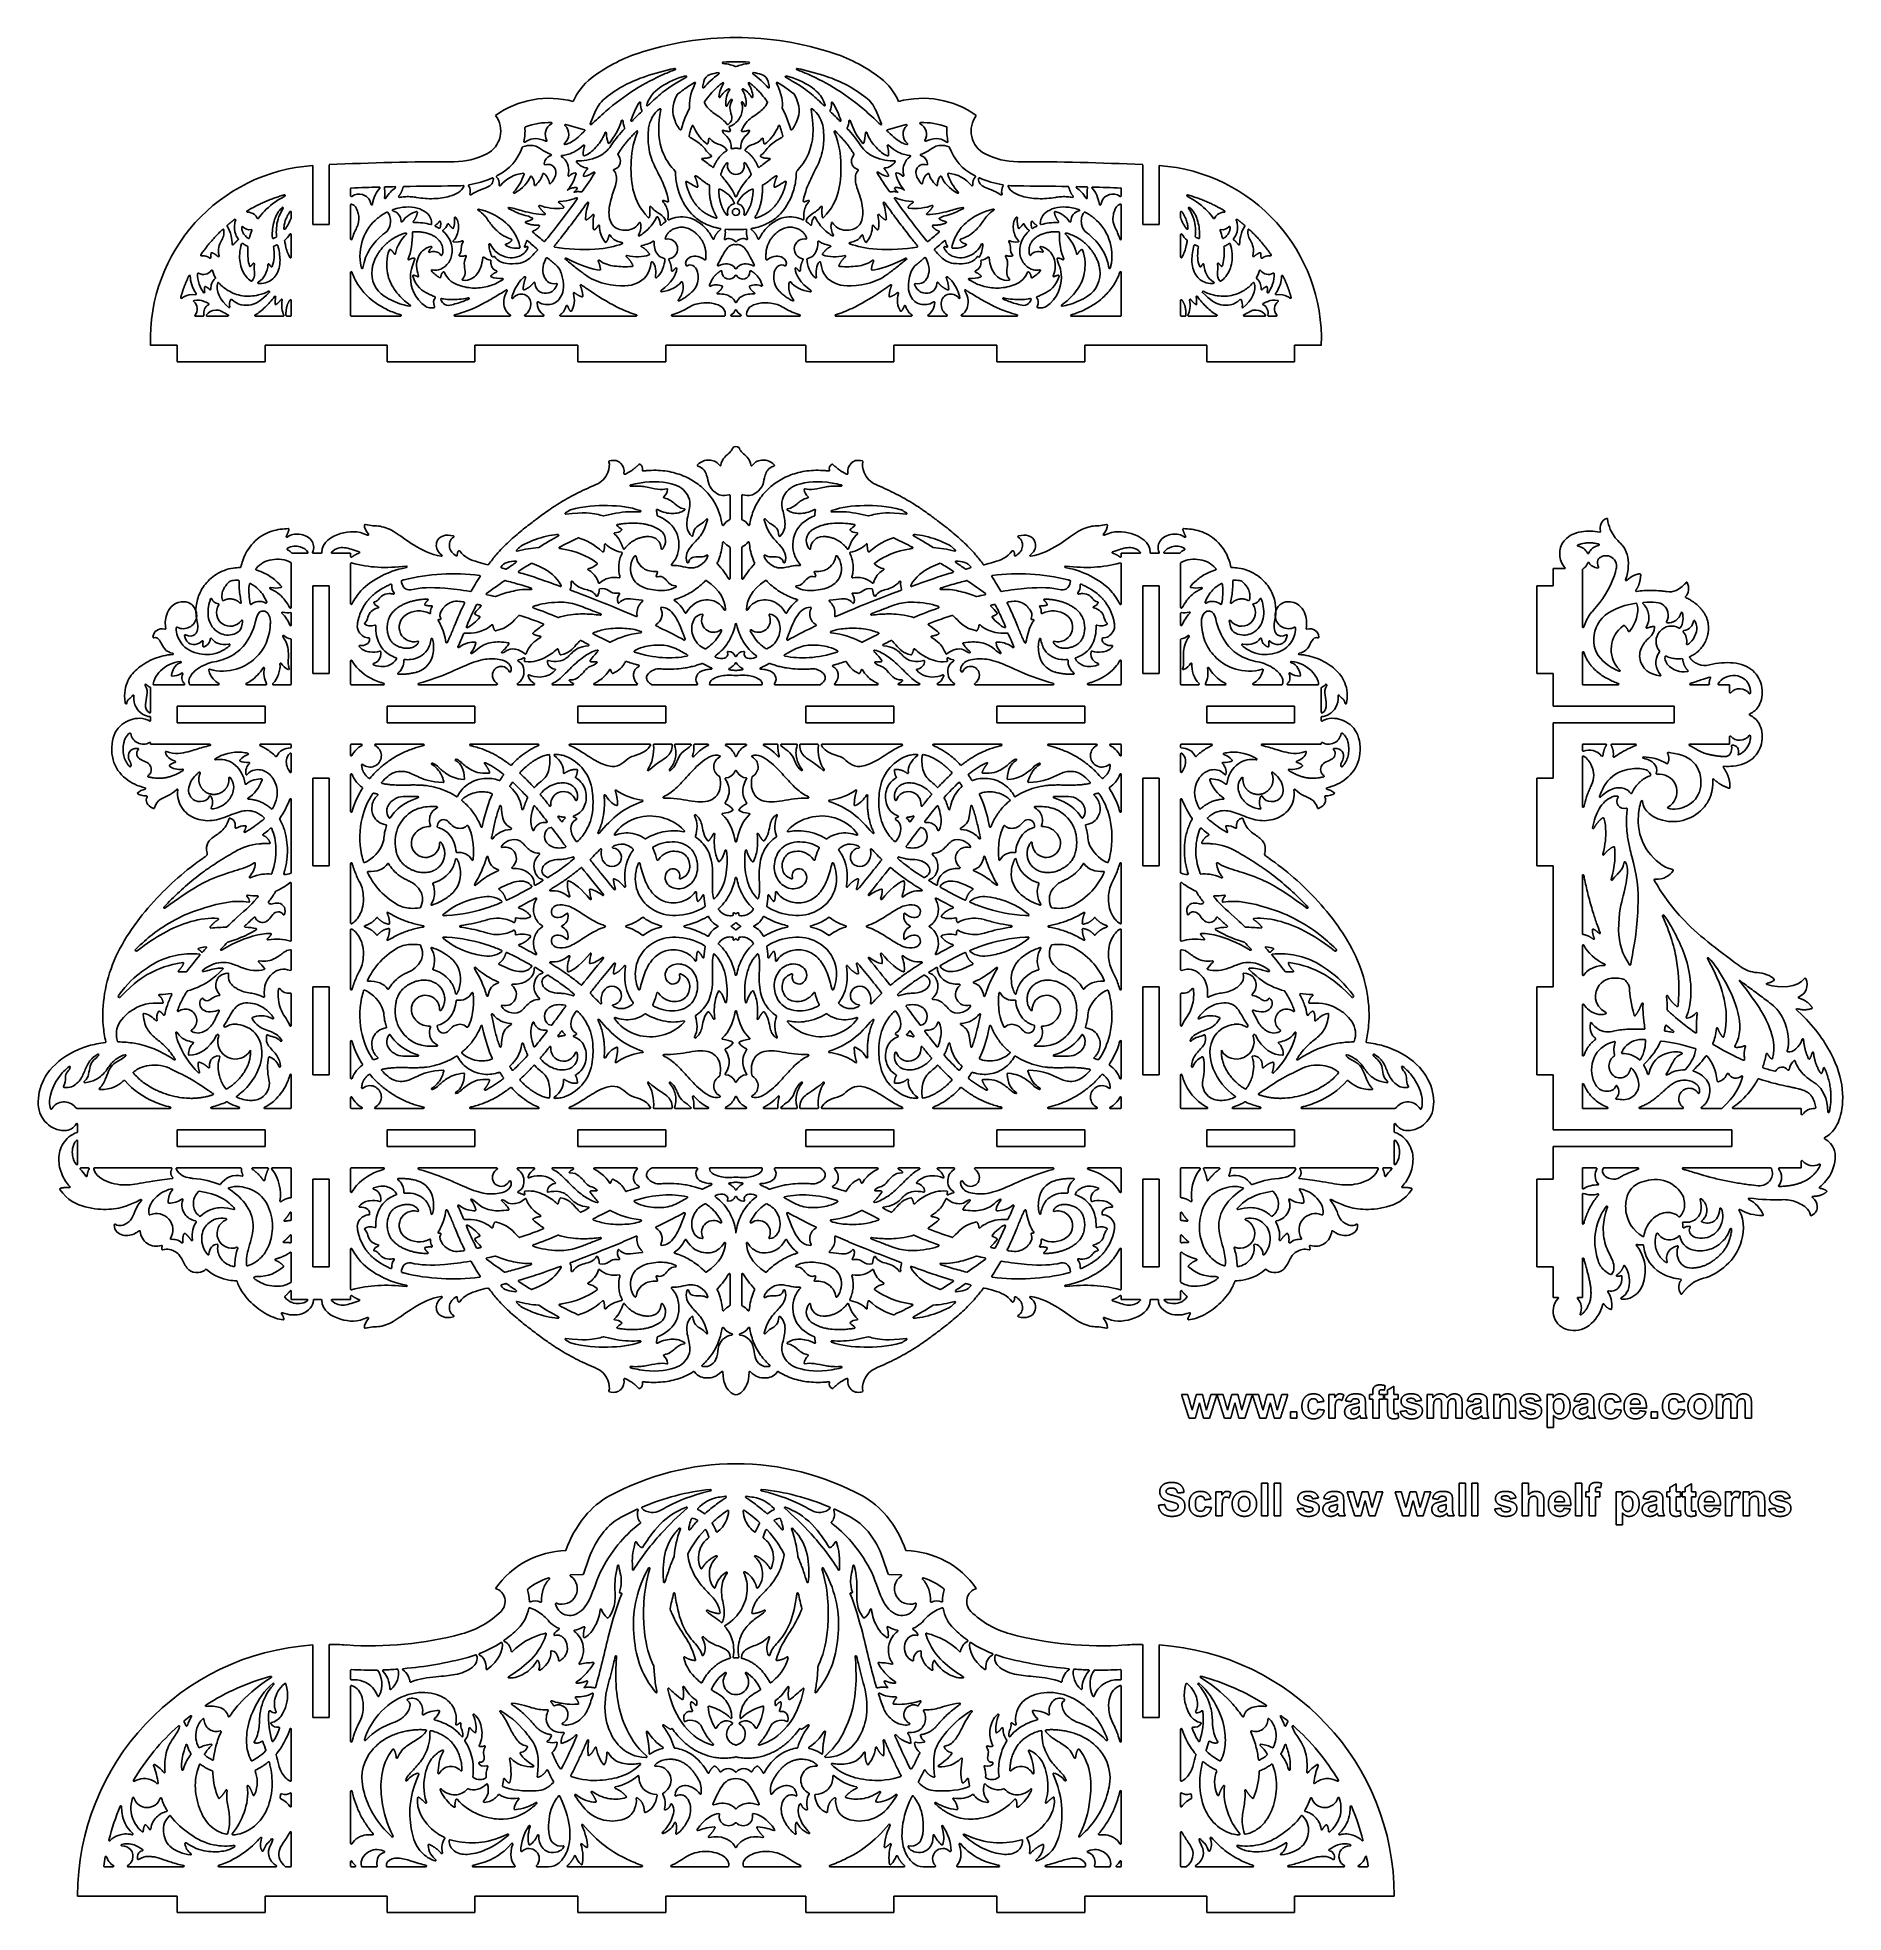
# Model space of a CAD drawing. Header units: millimetres. Extents: x -254 to 403, y -359 to 324.
import ezdxf

# ---------------------------------------------------------------- set-up
doc = ezdxf.new("R2010")
doc.units = ezdxf.units.MM
doc.header["$MEASUREMENT"] = 0
doc.layers.add('Layer 03', color=5, linetype='Continuous')

msp = doc.modelspace()

# ---------------------------------------------------------------- linework, layer by layer
at = {"layer": 'Layer 03'}
for p, q in [((-51.07, 296.83), (-53.05, 292.15)), ((51.07, 296.83), (53.05, 292.15)), ((-55.13, 290.01), (-61.53, 291.75)), ((55.13, 290.01), (61.53, 291.75)), ((-154.07, 255.52), (-154.07, 276.98)), ((-148.07, 277.29), (-148.07, 255.52)), ((148.07, 255.52), (148.07, 277.29)), ((154.07, 276.98), (154.07, 255.52)), ((-140.25, 265.93), (-140.25, 268.55)), ((140.25, 265.93), (140.25, 268.55)), ((-161.88, 257.95), (-161.88, 260.06)), ((-140.25, 262.7), (-140.25, 250.22)), ((-0.87, 263.92), (-0.59, 263.4)), ((0.87, 263.92), (0.59, 263.4)), ((140.25, 262.7), (140.25, 250.22)), ((161.88, 257.95), (161.88, 260.06)), ((-148.07, 255.52), (-154.07, 255.52)), ((154.07, 255.52), (148.07, 255.52)), ((-161.88, 243.66), (-161.88, 251.85)), ((161.88, 243.66), (161.88, 251.85)), ((-140.25, 222.4), (-140.25, 238.1)), ((140.25, 222.4), (140.25, 238.1)), ((-161.88, 227.88), (-161.88, 222.4)), ((161.88, 227.88), (161.88, 222.4)), ((-193.9, 222.15), (-196.69, 222.15)), ((-184.95, 222.15), (-192.57, 222.15)), ((-174.9, 222.15), (-164.78, 222.15)), ((-162.13, 222.15), (-163.55, 222.15)), ((-122.07, 222.15), (-140, 222.15)), ((-102.32, 222.15), (-82.28, 222.15)), ((-76.72, 222.15), (-70.11, 222.15)), ((-36.3, 222.15), (-63.87, 222.15)), ((-23.23, 222.15), (-4.2, 222.15)), ((0, 222.15), (-1.62, 222.15)), ((1.62, 222.15), (0, 222.15)), ((23.23, 222.15), (4.2, 222.15)), ((36.3, 222.15), (63.87, 222.15)), ((76.72, 222.15), (70.11, 222.15)), ((102.32, 222.15), (82.28, 222.15)), ((122.07, 222.15), (140, 222.15)), ((162.13, 222.15), (163.55, 222.15)), ((174.9, 222.15), (164.78, 222.15)), ((184.95, 222.15), (192.57, 222.15)), ((193.9, 222.15), (196.69, 222.15)), ((-213.09, 211.52), (-203.38, 211.52)), ((-203.38, 211.52), (-203.38, 205.52)), ((-203.38, 205.52), (-171.38, 205.52)), ((-171.38, 205.52), (-171.38, 211.52)), ((-171.38, 211.52), (-127, 211.52)), ((-127, 211.52), (-127, 205.52)), ((-127, 205.52), (-95, 205.52)), ((-95, 205.52), (-95, 211.52)), ((-95, 211.52), (-57.5, 211.52)), ((-57.5, 211.52), (-57.5, 205.52)), ((-57.5, 205.52), (-25.5, 205.52)), ((-25.5, 205.52), (-25.5, 211.52)), ((-25.5, 211.52), (25.5, 211.52)), ((25.5, 211.52), (25.5, 205.52)), ((25.5, 205.52), (57.5, 205.52)), ((57.5, 205.52), (57.5, 211.52)), ((57.5, 211.52), (95, 211.52)), ((95, 211.52), (95, 205.52)), ((95, 205.52), (127, 205.52)), ((127, 211.52), (171.38, 211.52)), ((127, 205.52), (127, 211.52)), ((171.38, 211.52), (171.38, 205.52)), ((171.38, 205.52), (203.38, 205.52)), ((203.38, 205.52), (203.38, 211.52)), ((203.38, 211.52), (213.09, 211.52)), ((-2.14, 148.26), (-2.14, 156.9)), ((2.14, 156.9), (2.14, 148.26)), ((-2.14, 137.95), (-2.14, 126.61)), ((2.14, 137.95), (2.14, 126.61)), ((-161.88, 132.25), (-161.88, 116.1)), ((-161.51, 135.81), (-156.04, 135.81)), ((-153.87, 135.81), (-151.04, 135.81)), ((-140.25, 135.81), (-147.02, 135.81)), ((-140.25, 134.62), (-140.25, 135.81)), ((-140.25, 132.08), (-140.25, 117.45)), ((140.25, 134.62), (140.25, 135.81)), ((140.25, 135.81), (147.02, 135.81)), ((140.25, 132.08), (140.25, 117.45)), ((151.04, 135.81), (153.87, 135.81)), ((161.51, 135.81), (156.04, 135.81)), ((161.88, 132.25), (161.88, 116.1)), ((301.63, 130.23), (297.53, 130.23)), ((297.53, 130.23), (297.53, 124)), ((308.16, 109.03), (308.16, 129.88)), ((-154.07, 124), (-154.07, 92)), ((-148.07, 124), (-154.07, 124)), ((-148.07, 92), (-148.07, 124)), ((148.07, 92), (148.07, 124)), ((148.07, 124), (154.07, 124)), ((154.07, 124), (154.07, 92)), ((297.53, 124), (291.53, 124)), ((291.53, 124), (291.53, 92)), ((-161.88, 113.98), (-161.88, 109.7)), ((161.88, 113.98), (161.88, 109.7)), ((-161.88, 88.19), (-161.88, 104.38)), ((161.88, 88.19), (161.88, 104.38)), ((-202.2, 96.46), (-202.22, 96.45)), ((-140.25, 96.64), (-140.25, 88.19)), ((140.25, 96.64), (140.25, 88.19)), ((202.2, 96.46), (202.22, 96.45)), ((308.16, 99.71), (308.16, 88.19)), ((-154.07, 92), (-148.07, 92)), ((154.07, 92), (148.07, 92)), ((291.53, 92), (297.53, 92)), ((297.53, 92), (297.53, 80.12)), ((-213.09, 86.83), (-213.09, 77.92)), ((-211.89, 87.94), (-200.93, 87.94)), ((-198.66, 87.94), (-188.39, 87.94)), ((-178.13, 87.94), (-171.11, 87.94)), ((-168.39, 87.94), (-162.13, 87.94)), ((-140, 87.94), (-128.21, 87.94)), ((-87.09, 87.94), (-115.49, 87.94)), ((-79.39, 87.94), (-73.54, 87.94)), ((-59.3, 87.94), (-66.71, 87.94)), ((-36.13, 87.94), (-51.5, 87.94)), ((-30.6, 87.94), (-14.24, 87.94)), ((0, 87.94), (-9.36, 87.94)), ((9.36, 87.94), (0, 87.94)), ((30.6, 87.94), (14.24, 87.94)), ((36.13, 87.94), (51.5, 87.94)), ((59.3, 87.94), (66.71, 87.94)), ((79.39, 87.94), (73.54, 87.94)), ((87.09, 87.94), (115.49, 87.94)), ((140, 87.94), (128.21, 87.94)), ((168.39, 87.94), (162.13, 87.94)), ((178.13, 87.94), (171.11, 87.94)), ((198.66, 87.94), (188.39, 87.94)), ((211.89, 87.94), (200.93, 87.94)), ((213.09, 86.83), (213.09, 77.92)), ((308.41, 87.94), (321.13, 87.94)), ((354.11, 87.94), (347.46, 87.94)), ((357.79, 87.94), (361.72, 87.94)), ((361.72, 87.94), (361.72, 85.21)), ((-222.22, 81.18), (-222.29, 81.54)), ((-221.71, 81.36), (-221.73, 81.2)), ((-213.09, 74.97), (-213.09, 76.12)), ((-171.38, 80.12), (-203.38, 80.12)), ((-203.38, 80.12), (-203.38, 74.12)), ((-171.38, 74.12), (-171.38, 80.12)), ((-127, 80.12), (-95, 80.12)), ((-127, 74.12), (-127, 80.12)), ((-95, 80.12), (-95, 74.12)), ((-25.5, 80.12), (-57.5, 80.12)), ((-57.5, 80.12), (-57.5, 74.12)), ((-25.5, 74.12), (-25.5, 80.12)), ((25.5, 80.12), (25.5, 74.12)), ((57.5, 80.12), (25.5, 80.12)), ((57.5, 74.12), (57.5, 80.12)), ((127, 80.12), (95, 80.12)), ((95, 80.12), (95, 74.12)), ((127, 74.12), (127, 80.12)), ((171.38, 80.12), (203.38, 80.12)), ((171.38, 74.12), (171.38, 80.12)), ((203.38, 80.12), (203.38, 74.12)), ((213.09, 76.12), (213.09, 74.97)), ((221.73, 81.2), (221.71, 81.36)), ((222.29, 81.54), (222.22, 81.18)), ((297.53, 80.12), (341.53, 80.12)), ((341.53, 80.12), (341.53, 74.12)), ((-203.38, 74.12), (-171.38, 74.12)), ((-95, 74.12), (-127, 74.12)), ((-57.5, 74.12), (-25.5, 74.12)), ((25.5, 74.12), (57.5, 74.12)), ((95, 74.12), (127, 74.12)), ((203.38, 74.12), (171.38, 74.12)), ((341.53, 74.12), (297.53, 74.12)), ((297.53, 74.12), (297.53, 54)), ((361.72, 66.31), (361.72, 69.04)), ((-213.09, 66.31), (-213.09, 66.73)), ((-191.51, 66.31), (-213.09, 66.31)), ((-162.13, 66.31), (-173.15, 66.31)), ((-161.88, 65.24), (-161.88, 66.06)), ((-161.88, 56.27), (-161.88, 62.81)), ((-140.25, 66.06), (-140.25, 62.28)), ((-136.32, 66.31), (-140, 66.31)), ((-113.74, 66.31), (-131.27, 66.31)), ((-96.65, 66.31), (-71.92, 66.31)), ((-60.47, 66.31), (-31.36, 66.31)), ((-23.46, 66.31), (-29.77, 66.31)), ((-22.08, 66.31), (-16.58, 66.31)), ((-10.22, 66.31), (-15.05, 66.31)), ((0, 66.31), (-3.63, 66.31)), ((3.63, 66.31), (0, 66.31)), ((10.22, 66.31), (15.05, 66.31)), ((22.08, 66.31), (16.58, 66.31)), ((23.46, 66.31), (29.77, 66.31)), ((60.47, 66.31), (31.36, 66.31)), ((96.65, 66.31), (71.92, 66.31)), ((113.74, 66.31), (131.27, 66.31)), ((136.32, 66.31), (140, 66.31)), ((140.25, 66.06), (140.25, 62.28)), ((161.88, 65.24), (161.88, 66.06)), ((161.88, 56.27), (161.88, 62.81)), ((162.13, 66.31), (173.15, 66.31)), ((191.51, 66.31), (213.09, 66.31)), ((213.09, 66.31), (213.09, 66.73)), ((308.16, 64.02), (308.16, 66.06)), ((308.16, 43.6), (308.16, 61.78)), ((308.41, 66.31), (316.64, 66.31)), ((327.51, 66.31), (318.82, 66.31)), ((347.21, 66.31), (361.72, 66.31)), ((-140.25, 55.25), (-140.25, 41.83)), ((140.25, 55.25), (140.25, 41.83)), ((-154.07, 22), (-154.07, 54)), ((-154.07, 54), (-148.07, 54)), ((-148.07, 54), (-148.07, 22)), ((154.07, 54), (148.07, 54)), ((148.07, 54), (148.07, 22)), ((154.07, 22), (154.07, 54)), ((297.53, 54), (291.53, 54)), ((291.53, 54), (291.53, 22)), ((-191.6, 47.39), (-191.61, 47.37)), ((-161.88, 46.22), (-161.88, 19.54)), ((161.88, 46.22), (161.88, 19.54)), ((191.6, 47.39), (191.61, 47.37)), ((-58.69, 31.64), (-58.16, 30.93)), ((58.69, 31.64), (58.16, 30.93)), ((-148.07, 22), (-154.07, 22)), ((-140.25, 1.19), (-140.25, 22.9)), ((140.25, 1.19), (140.25, 22.9)), ((148.07, 22), (154.07, 22)), ((291.53, 22), (297.53, 22)), ((297.53, 22), (297.53, -22)), ((-161.88, 15.72), (-161.88, -5.13)), ((161.88, 15.72), (161.88, -5.13)), ((308.16, 18.55), (308.16, -2.7)), ((-140.25, -1.19), (-140.25, -22.9)), ((140.25, -1.19), (140.25, -22.9)), ((-161.88, -8.76), (-161.88, -15.8)), ((161.88, -8.76), (161.88, -15.8)), ((308.16, -7), (308.16, -17.62)), ((-161.88, -36.09), (-161.88, -24.58)), ((-154.07, -22), (-154.07, -54)), ((-148.07, -22), (-154.07, -22)), ((-148.07, -54), (-148.07, -22)), ((148.07, -54), (148.07, -22)), ((148.07, -22), (154.07, -22)), ((154.07, -22), (154.07, -54)), ((161.88, -36.09), (161.88, -24.58)), ((297.53, -22), (291.53, -22)), ((291.53, -22), (291.53, -54)), ((-58.69, -31.64), (-58.16, -30.93)), ((58.69, -31.64), (58.16, -30.93)), ((308.16, -28.54), (308.16, -46.92)), ((-140.25, -55.25), (-140.25, -41.83)), ((140.25, -55.25), (140.25, -41.83)), ((-161.88, -54.08), (-161.88, -66.06)), ((-154.07, -54), (-148.07, -54)), ((154.07, -54), (148.07, -54)), ((161.88, -54.08), (161.88, -66.06)), ((291.53, -54), (297.53, -54)), ((297.53, -54), (297.53, -74.12)), ((308.16, -66.31), (308.16, -57.5)), ((-239.52, -66.31), (-205.94, -66.31)), ((-190.91, -66.31), (-180.94, -66.31)), ((-162.13, -66.31), (-171.47, -66.31)), ((-140.25, -66.06), (-140.25, -62.28)), ((-136.32, -66.31), (-140, -66.31)), ((-113.74, -66.31), (-131.27, -66.31)), ((-96.65, -66.31), (-71.92, -66.31)), ((-60.47, -66.31), (-31.36, -66.31)), ((-23.46, -66.31), (-29.77, -66.31)), ((-22.08, -66.31), (-16.58, -66.31)), ((-10.22, -66.31), (-15.05, -66.31)), ((0, -66.31), (-3.63, -66.31)), ((3.63, -66.31), (0, -66.31)), ((10.22, -66.31), (15.05, -66.31)), ((22.08, -66.31), (16.58, -66.31)), ((23.46, -66.31), (29.77, -66.31)), ((60.47, -66.31), (31.36, -66.31)), ((96.65, -66.31), (71.92, -66.31)), ((113.74, -66.31), (131.27, -66.31)), ((136.32, -66.31), (140, -66.31)), ((140.25, -66.06), (140.25, -62.28)), ((162.13, -66.31), (171.47, -66.31)), ((190.91, -66.31), (180.94, -66.31)), ((239.52, -66.31), (205.94, -66.31)), ((317.13, -66.31), (308.16, -66.31)), ((344.63, -66.31), (329.07, -66.31)), ((358.7, -66.31), (351.59, -66.31)), ((363.03, -66.31), (387.81, -66.31)), ((387.81, -66.31), (387.81, -68.36)), ((-239.66, -74.78), (-239.66, -72.04)), ((-203.38, -80.12), (-203.38, -74.12)), ((-203.38, -74.12), (-171.38, -74.12)), ((-171.38, -74.12), (-171.38, -80.12)), ((-95, -74.12), (-127, -74.12)), ((-127, -74.12), (-127, -80.12)), ((-95, -80.12), (-95, -74.12)), ((-57.5, -80.12), (-57.5, -74.12)), ((-57.5, -74.12), (-25.5, -74.12)), ((-25.5, -74.12), (-25.5, -80.12)), ((57.5, -74.12), (25.5, -74.12)), ((25.5, -74.12), (25.5, -80.12)), ((57.5, -80.12), (57.5, -74.12)), ((95, -80.12), (95, -74.12)), ((95, -74.12), (127, -74.12)), ((127, -74.12), (127, -80.12)), ((203.38, -74.12), (171.38, -74.12)), ((171.38, -74.12), (171.38, -80.12)), ((203.38, -80.12), (203.38, -74.12)), ((239.66, -72.04), (239.66, -74.78)), ((297.53, -74.12), (362.53, -74.12)), ((362.53, -74.12), (362.53, -80.12)), ((-239.66, -86.55), (-239.66, -78.06)), ((-171.38, -80.12), (-203.38, -80.12)), ((-127, -80.12), (-95, -80.12)), ((-25.5, -80.12), (-57.5, -80.12)), ((25.5, -80.12), (57.5, -80.12)), ((127, -80.12), (95, -80.12)), ((171.38, -80.12), (203.38, -80.12)), ((239.66, -86.55), (239.66, -78.06)), ((362.53, -80.12), (297.53, -80.12)), ((297.53, -80.12), (297.53, -92)), ((-238.48, -87.94), (-235.67, -87.94)), ((-233.54, -87.94), (-205.53, -87.94)), ((-203.53, -87.94), (-180.28, -87.94)), ((-175.93, -87.94), (-170.44, -87.94)), ((-162.13, -87.94), (-168.76, -87.94)), ((-161.88, -98.55), (-161.88, -88.19)), ((-140.25, -96.64), (-140.25, -88.19)), ((-140, -87.94), (-128.21, -87.94)), ((-87.09, -87.94), (-115.49, -87.94)), ((-79.39, -87.94), (-73.54, -87.94)), ((-59.3, -87.94), (-66.71, -87.94)), ((-36.13, -87.94), (-51.5, -87.94)), ((-30.6, -87.94), (-14.24, -87.94)), ((0, -87.94), (-9.36, -87.94)), ((9.36, -87.94), (0, -87.94)), ((30.6, -87.94), (14.24, -87.94)), ((36.13, -87.94), (51.5, -87.94)), ((59.3, -87.94), (66.71, -87.94)), ((79.39, -87.94), (73.54, -87.94)), ((87.09, -87.94), (115.49, -87.94)), ((140, -87.94), (128.21, -87.94)), ((140.25, -96.64), (140.25, -88.19)), ((161.88, -98.55), (161.88, -88.19)), ((162.13, -87.94), (168.76, -87.94)), ((175.93, -87.94), (170.44, -87.94)), ((203.53, -87.94), (180.28, -87.94)), ((233.54, -87.94), (205.53, -87.94)), ((238.48, -87.94), (235.67, -87.94)), ((308.16, -87.94), (308.16, -95.39)), ((313.2, -87.94), (308.16, -87.94)), ((328.36, -87.94), (315.88, -87.94)), ((376.72, -87.94), (344.8, -87.94)), ((379.81, -87.94), (387.81, -87.94)), ((387.81, -87.94), (387.81, -85.49)), ((-154.07, -124), (-154.07, -92)), ((-154.07, -92), (-148.07, -92)), ((-148.07, -92), (-148.07, -124)), ((154.07, -92), (148.07, -92)), ((148.07, -92), (148.07, -124)), ((154.07, -124), (154.07, -92)), ((297.53, -92), (291.53, -92)), ((291.53, -92), (291.53, -124)), ((308.16, -108.14), (308.16, -97.43)), ((-161.88, -106.84), (-161.88, -104.32)), ((161.88, -106.84), (161.88, -104.32)), ((-161.88, -114.96), (-161.88, -112.55)), ((161.88, -114.96), (161.88, -112.55)), ((-161.88, -129.39), (-161.88, -118.89)), ((-140.25, -132.08), (-140.25, -117.45)), ((140.25, -132.08), (140.25, -117.45)), ((161.88, -129.39), (161.88, -118.89)), ((308.16, -135.08), (308.16, -121.01)), ((-148.07, -124), (-154.07, -124)), ((-2.14, -137.95), (-2.14, -126.61)), ((2.14, -137.95), (2.14, -126.61)), ((148.07, -124), (154.07, -124)), ((291.53, -124), (297.53, -124)), ((297.53, -124), (297.53, -135.08)), ((-161.88, -132.86), (-161.88, -135.81)), ((-161.88, -135.81), (-156.12, -135.81)), ((-151.04, -135.81), (-153.55, -135.81)), ((-140.25, -135.81), (-147.02, -135.81)), ((-140.25, -134.62), (-140.25, -135.81)), ((140.25, -134.62), (140.25, -135.81)), ((140.25, -135.81), (147.02, -135.81)), ((153.55, -135.81), (151.04, -135.81)), ((161.88, -135.81), (156.12, -135.81)), ((161.88, -132.86), (161.88, -135.81)), ((297.53, -135.08), (299.16, -135.08)), ((306.54, -135.08), (308.16, -135.08)), ((-5.03, -208.92), (-3.59, -207.93)), ((5.03, -208.92), (3.59, -207.93)), ((-53.52, -230.13), (-55.46, -235.78)), ((53.52, -230.13), (55.46, -235.78)), ((-55.69, -235.94), (-60.07, -236.05)), ((55.69, -235.94), (60.07, -236.05)), ((-154.07, -288), (-154.07, -261.6)), ((-148.07, -261.41), (-148.07, -288)), ((148.07, -288), (148.07, -261.41)), ((154.07, -261.6), (154.07, -288)), ((-140.25, -274.09), (-140.25, -270.83)), ((140.25, -274.09), (140.25, -270.83)), ((-140.25, -276.59), (-140.25, -296.69)), ((140.25, -276.59), (140.25, -296.69)), ((-161.88, -292.26), (-161.88, -310.99)), ((-148.07, -288), (-154.07, -288)), ((154.07, -288), (148.07, -288)), ((161.88, -292.26), (161.88, -310.99)), ((-161.88, -315.71), (-161.88, -320.34)), ((-140.25, -333.84), (-140.25, -314.89)), ((140.25, -333.84), (140.25, -314.89)), ((161.88, -315.71), (161.88, -320.34)), ((-161.88, -342.12), (-161.88, -329.85)), ((161.88, -342.12), (161.88, -329.85)), ((-140.25, -340.48), (-140.25, -342.12)), ((140.25, -340.48), (140.25, -342.12)), ((-226.75, -342.37), (-229.86, -342.37)), ((-201.12, -342.37), (-221.25, -342.37)), ((-167.54, -342.37), (-188.25, -342.37)), ((-163.87, -342.37), (-162.13, -342.37)), ((-140, -342.37), (-138.68, -342.37)), ((-130.81, -342.37), (-136.03, -342.37)), ((-112.81, -342.37), (-126.99, -342.37)), ((-80.63, -342.37), (-95.74, -342.37)), ((-68.2, -342.37), (-72.4, -342.37)), ((-61.17, -342.37), (-34.25, -342.37)), ((-23.43, -342.37), (-2.97, -342.37)), ((23.43, -342.37), (2.97, -342.37)), ((61.17, -342.37), (34.25, -342.37)), ((68.2, -342.37), (72.4, -342.37)), ((80.63, -342.37), (95.74, -342.37)), ((112.81, -342.37), (126.99, -342.37)), ((130.81, -342.37), (136.03, -342.37)), ((140, -342.37), (138.68, -342.37)), ((163.87, -342.37), (162.13, -342.37)), ((167.54, -342.37), (188.25, -342.37)), ((201.12, -342.37), (221.25, -342.37)), ((226.75, -342.37), (229.86, -342.37)), ((-239.66, -353), (-203.38, -353)), ((-203.38, -353), (-203.38, -359)), ((-171.38, -359), (-171.38, -353)), ((-171.38, -353), (-127, -353)), ((-127, -353), (-127, -359)), ((-95, -359), (-95, -353)), ((-95, -353), (-57.5, -353)), ((-57.5, -353), (-57.5, -359)), ((-25.5, -359), (-25.5, -353)), ((-25.5, -353), (25.5, -353)), ((25.5, -353), (25.5, -359)), ((57.5, -359), (57.5, -353)), ((57.5, -353), (95, -353)), ((95, -353), (95, -359)), ((127, -359), (127, -353)), ((127, -353), (171.38, -353)), ((171.38, -353), (171.38, -359)), ((203.38, -359), (203.38, -353)), ((203.38, -353), (239.66, -353)), ((-203.38, -359), (-171.38, -359)), ((-127, -359), (-95, -359)), ((-57.5, -359), (-25.5, -359)), ((25.5, -359), (57.5, -359)), ((95, -359), (127, -359)), ((171.38, -359), (203.38, -359))]:
    msp.add_line(p, q, dxfattribs=at)
for centre, radius, start, end in [((0, 210.51), 113.07, 90, 108.43721), ((0, 210.51), 113.07, 71.56279, 90), ((-17.67, 263.51), 57.21, 108.43721, 127.7196), ((-4.64, 314.4), 0.249, 92.55949, 262.68116), ((0, 210.51), 104.24, 90, 92.55949), ((0, 210.51), 104.24, 87.44051, 90), ((4.64, 314.4), 0.249, 277.31884, 87.44051), ((17.67, 263.51), 57.21, 52.2804, 71.56279), ((-39.73, 292.03), 21.15, 127.7196, 157.06549), ((-17.67, 263.51), 48.38, 108.43721, 127.7196), ((0, 210.51), 104.24, 102.35288, 108.43721), ((-22.25, 312.1), 0.249, 290.28947, 102.35288), ((-18.17, 309.33), 0.249, 298.34725, 102.28197), ((-15, 307.03), 0.249, 333.79662, 121.79587), ((-8.18, 306.65), 3.66, 108.7469, 165.75483), ((-6.34, 310.56), 0.249, 305.23533, 96.64), ((-4.74, 306.92), 0.249, 326.83989, 127.10628), ((0, 313.22), 0.249, 243.45817, 296.54183), ((4.74, 306.92), 0.249, 52.89372, 213.16011), ((6.34, 310.56), 0.249, 83.36, 234.76467), ((8.18, 306.65), 3.66, 14.24517, 71.2531), ((15, 307.03), 0.249, 58.20413, 206.20338), ((18.17, 309.33), 0.249, 77.71803, 241.65275), ((22.25, 312.1), 0.249, 77.64712, 249.71053), ((0, 210.51), 104.24, 71.56279, 77.64712), ((17.67, 263.51), 48.38, 52.2804, 71.56279), ((39.73, 292.03), 21.15, 22.93451, 52.2804), ((-68, 267.94), 33.51, 74.78303, 125.56891), ((-39.73, 292.03), 12.32, 127.7196, 157.06549), ((-21.16, 302.71), 0.249, 126.27082, 152.77909), ((-11.89, 305.48), 0.249, 171.79857, 319.07434), ((-5.94, 302.02), 0.249, 174.77325, 328.76805), ((-2.48, 304.65), 0.249, 325.34508, 113.75822), ((-1.61, 300.84), 0.249, 331.30345, 135.86361), ((2.48, 304.65), 0.249, 66.24178, 214.65492), ((5.94, 302.02), 0.249, 211.23195, 5.22675), ((11.89, 305.48), 0.249, 220.92566, 8.20143), ((21.16, 302.71), 0.249, 27.22091, 53.72918), ((39.73, 292.03), 12.32, 22.93451, 52.2804), ((68, 267.94), 33.51, 54.43109, 105.21697), ((-94.97, 289.57), 9.36, 297.31841, 36.96843), ((-34.99, 299.86), 0.249, 355.28416, 150.15936), ((-34.47, 296.84), 0.249, 314.01096, 26.15683), ((-32.26, 298.96), 0.249, 162.19664, 313.52877), ((-21.36, 289.3), 10.5, 127.31353, 172.48124), ((-27.57, 297.45), 0.249, 349.00741, 127.31353), ((-17.11, 297.94), 0.249, 331.88074, 4.13919), ((-11.23, 300.04), 0.249, 144.41381, 203.25198), ((-3.41, 298.79), 0.249, 188.63463, 339.07488), ((2.29, 299.95), 0.249, 31.72699, 200.87753), ((3.41, 298.79), 0.249, 200.92512, 351.36537), ((11.23, 300.04), 0.249, 336.74802, 35.58619), ((17.11, 297.94), 0.249, 175.86081, 208.11926), ((27.57, 297.45), 0.249, 52.68647, 190.99259), ((21.36, 289.3), 10.5, 7.51876, 52.68647), ((32.26, 298.96), 0.249, 226.47123, 17.80336), ((34.47, 296.84), 0.249, 153.84317, 225.98904), ((34.99, 299.86), 0.249, 29.84064, 184.71584), ((94.97, 289.57), 9.36, 143.03157, 242.68159), ((-94.97, 289.57), 18.19, 347.75205, 3.87566), ((-76.57, 290.81), 0.249, 110.54153, 183.87566), ((-68, 267.94), 24.68, 88.10528, 110.54153), ((-65.13, 288.33), 4.28, 117.13737, 210.71906), ((-67.2, 292.35), 0.249, 297.13737, 88.10528), ((-65.13, 288.33), 4.28, 309.56469, 46.82697), ((-62.03, 291.63), 0.249, 75.85906, 226.82697), ((-68, 267.94), 24.68, 74.78303, 75.85906), ((-55.2, 289.77), 0.249, 313.81611, 74.78303), ((-52.82, 292.06), 0.249, 157.06549, 313.71495), ((-47.38, 288.86), 0.249, 359.68351, 158.21674), ((-41.36, 293.24), 0.249, 3.07309, 161.15945), ((-40.73, 290.54), 0.249, 316.97771, 25.00991), ((-38.01, 293.36), 0.249, 159.7343, 315.1967), ((-36.01, 289.31), 0.249, 336.32657, 135.71661), ((-20.17, 290.17), 0.249, 219.96887, 344.40456), ((-16.83, 287.6), 0.249, 166.23019, 239.77327), ((-15.74, 291.36), 0.249, 22.0951, 161.20199), ((-9.67, 286.64), 0.249, 33.87903, 176.76306), ((-4.73, 289.56), 0.249, 72.05183, 208.45371), ((-3.02, 292.1), 0.249, 214.97177, 309.10291), ((-2.3, 290.91), 0.249, 109.6741, 207.05248), ((-2.27, 289.63), 0.249, 271.72743, 21.35581), ((2.27, 289.63), 0.249, 158.64419, 268.27257), ((4.73, 289.56), 0.249, 331.54629, 107.94817), ((9.67, 286.64), 0.249, 3.23694, 146.12097), ((15.74, 291.36), 0.249, 18.79801, 157.9049), ((16.83, 287.6), 0.249, 300.22673, 13.76981), ((20.17, 290.17), 0.249, 195.59544, 320.03113), ((36.01, 289.31), 0.249, 44.28339, 203.67343), ((38.01, 293.36), 0.249, 224.8033, 20.2657), ((40.73, 290.54), 0.249, 154.99009, 223.02229), ((41.36, 293.24), 0.249, 18.84055, 176.92691), ((47.38, 288.86), 0.249, 21.78326, 180.31649), ((52.82, 292.06), 0.249, 226.28505, 22.93451), ((55.2, 289.77), 0.249, 105.21697, 226.18389), ((65.13, 288.33), 4.28, 133.17303, 230.43531), ((68, 267.94), 24.68, 104.14094, 105.21697), ((62.03, 291.63), 0.249, 313.17303, 104.14094), ((67.2, 292.35), 0.249, 91.89472, 242.86263), ((65.13, 288.33), 4.28, 329.28094, 62.86263), ((68, 267.94), 24.68, 69.45847, 91.89472), ((76.57, 290.81), 0.249, 356.12434, 69.45847), ((94.97, 289.57), 18.19, 176.12434, 192.24795), ((-102.56, 304.26), 25.89, 270, 297.31842), ((-94.97, 289.57), 18.19, 297.31841, 340.82666), ((-77.56, 283.51), 0.249, 110.14441, 160.82666), ((-76.95, 285.66), 0.249, 167.75205, 306.26534), ((-69.02, 286.02), 0.249, 245.43425, 30.71906), ((-67.42, 280.82), 0.249, 290.34786, 72.60599), ((-63.31, 280.38), 0.249, 95.34487, 238.67025), ((-62.25, 284.84), 0.249, 129.56469, 285.32814), ((-55.29, 280.76), 0.249, 188.20949, 289.97211), ((-55.33, 284.21), 0.249, 340.9748, 130.77542), ((-54.31, 289.81), 10.47, 292.61653, 327.28703), ((-46.28, 285.28), 0.249, 197.18835, 320.83123), ((-42.73, 281.02), 0.249, 148.72905, 217.00976), ((-10.45, 285.1), 0.249, 237.46533, 340.16435), ((-9.15, 280.39), 0.249, 297.04439, 53.18163), ((-3.56, 282.51), 0.249, 300.31043, 34.07522), ((-1.5, 283.34), 0.249, 178.30948, 283.02405), ((1.5, 283.34), 0.249, 256.97595, 1.69052), ((3.56, 282.51), 0.249, 145.92478, 239.68957), ((9.15, 280.39), 0.249, 126.81837, 242.95561), ((10.45, 285.1), 0.249, 199.83565, 302.53467), ((42.73, 281.02), 0.249, 322.99024, 31.27095), ((54.31, 289.81), 10.47, 212.71297, 247.38347), ((46.28, 285.28), 0.249, 219.16877, 342.81165), ((55.33, 284.21), 0.249, 49.22458, 199.0252), ((55.29, 280.76), 0.249, 250.02789, 351.79051), ((62.25, 284.84), 0.249, 254.67186, 50.43531), ((63.31, 280.38), 0.249, 301.32975, 84.65513), ((67.42, 280.82), 0.249, 107.39401, 249.65214), ((69.02, 286.02), 0.249, 149.28094, 294.56575), ((76.95, 285.66), 0.249, 233.73466, 12.24795), ((77.56, 283.51), 0.249, 19.17334, 69.85559), ((94.97, 289.57), 18.19, 199.17334, 242.68159), ((102.56, 304.26), 25.89, 242.68158, 270), ((-149.7, 213.7), 63.43, 93.9489, 181.97017), ((-102.56, -686.53), 964.9, 90, 92.7031), ((-86.98, 272.95), 0.249, 116.45542, 229.44207), ((-102.56, 304.26), 34.72, 296.45542, 297.31842), ((-77.35, 273.9), 0.249, 341.81971, 95.97836), ((-74.56, 272.86), 0.249, 47.55271, 159.34797), ((-70.12, 273.85), 0.249, 63.97396, 170.46699), ((-69.54, 277.53), 0.249, 172.75358, 283.67198), ((-60.87, 273.35), 0.249, 162.7153, 311.56617), ((-58.42, 274.06), 0.249, 347.73455, 99.94077), ((-57.8, 278.45), 0.249, 87.54083, 213.28861), ((-55.32, 273.28), 0.249, 157.21423, 279.68871), ((-54.24, 275.88), 0.249, 313.9919, 87.87777), ((-51.62, 274.4), 0.249, 327.58782, 125.59599), ((-44.3, 275.3), 0.249, 105.72464, 227.74808), ((-22.26, 274.69), 0.249, 1.521, 42.67968), ((-14.71, 273.01), 0.249, 62.22047, 208.2662), ((-12.18, 279.34), 0.249, 89.43426, 237.26576), ((-8.36, 276.54), 0.249, 229.98171, 337.33695), ((-5.29, 273.61), 0.249, 163.25287, 222.75508), ((-3.17, 277.79), 0.249, 343.05998, 140.28085), ((0, 276.82), 3.06, 163.05998, 270), ((0, 276.82), 3.06, 270, 16.94002), ((3.17, 277.79), 0.249, 39.71915, 196.94002), ((5.29, 273.61), 0.249, 317.24492, 16.74713), ((8.36, 276.54), 0.249, 202.66305, 310.01829), ((12.18, 279.34), 0.249, 302.73424, 90.56574), ((14.71, 273.01), 0.249, 331.7338, 117.77953), ((22.26, 274.69), 0.249, 137.32032, 178.479), ((44.3, 275.3), 0.249, 312.25192, 74.27536), ((51.62, 274.4), 0.249, 54.40401, 212.41218), ((54.24, 275.88), 0.249, 92.12223, 226.0081), ((55.32, 273.28), 0.249, 260.31129, 22.78577), ((57.8, 278.45), 0.249, 326.71139, 92.45917), ((58.42, 274.06), 0.249, 80.05923, 192.26545), ((60.87, 273.35), 0.249, 228.43383, 17.2847), ((69.54, 277.53), 0.249, 256.32802, 7.24642), ((70.12, 273.85), 0.249, 9.53301, 116.02604), ((74.56, 272.86), 0.249, 20.65203, 132.44729), ((77.35, 273.9), 0.249, 84.02164, 198.18029), ((102.56, 304.26), 34.72, 242.68158, 243.54458), ((86.98, 272.95), 0.249, 310.55793, 63.54458), ((102.56, -686.53), 964.9, 87.2969, 90), ((149.7, 213.7), 63.43, 358.02983, 86.0511), ((-164.33, 266.04), 0.249, 297.18865, 105.62181), ((-140, 268.55), 0.249, 92.24483, 180), ((-102.56, -686.53), 956.06, 91.63534, 92.24483), ((-129.84, 268.89), 0.249, 317.15447, 91.63534), ((-127.75, 268.95), 0.249, 91.51019, 190.63768), ((-102.56, -686.53), 956.06, 91.29147, 91.51019), ((-124.1, 269.04), 0.249, 302.2859, 91.29147), ((-120.91, 269.11), 0.249, 91.1002, 167.35852), ((-102.56, -686.53), 956.06, 90, 91.1002), ((-102.56, 304.26), 34.72, 270, 275.35929), ((-99.29, 269.44), 0.249, 336.62865, 95.35929), ((-97.11, 269.71), 0.249, 98.95807, 215.9677), ((-102.56, 304.26), 34.72, 278.95807, 293.60744), ((-96.62, 266.53), 0.249, 163.32241, 301.56633), ((-88.55, 272.21), 0.249, 2.36446, 113.60744), ((-85.95, 269.81), 0.249, 176.50544, 322.87097), ((-80.77, 267.14), 0.249, 135.09276, 297.36132), ((-73.15, 269.91), 0.249, 176.35222, 311.88904), ((-67.67, 270.56), 0.249, 188.03481, 318.57805), ((-58, 268.7), 0.249, 334.16993, 86.93639), ((-56.12, 267.64), 0.249, 263.30557, 325.31059), ((-18, 271.01), 0.249, 55.62142, 190.48509), ((-14.11, 269.29), 0.249, 242.82369, 7.09107), ((-9.87, 269.7), 0.249, 356.86414, 65.61345), ((-6.02, 268.17), 0.249, 66.15059, 180.83566), ((6.02, 268.17), 0.249, 359.16434, 113.84941), ((9.87, 269.7), 0.249, 114.38655, 183.13586), ((14.11, 269.29), 0.249, 172.90893, 297.17631), ((18, 271.01), 0.249, 349.51491, 124.37858), ((56.12, 267.64), 0.249, 214.68941, 276.69443), ((58, 268.7), 0.249, 93.06361, 205.83007), ((67.67, 270.56), 0.249, 221.42195, 351.96519), ((73.15, 269.91), 0.249, 228.11096, 3.64778), ((80.77, 267.14), 0.249, 242.63868, 44.90724), ((85.95, 269.81), 0.249, 217.12903, 3.49456), ((88.55, 272.21), 0.249, 66.39256, 177.63554), ((102.56, 304.26), 34.72, 246.39256, 261.04193), ((96.62, 266.53), 0.249, 238.43367, 16.67759), ((97.11, 269.71), 0.249, 324.0323, 81.04193), ((99.29, 269.44), 0.249, 84.64071, 203.37135), ((102.56, 304.26), 34.72, 264.64071, 270), ((102.56, -686.53), 956.06, 88.8998, 90), ((120.91, 269.11), 0.249, 12.64148, 88.8998), ((124.1, 269.04), 0.249, 88.70853, 237.7141), ((102.56, -686.53), 956.06, 88.48981, 88.70853), ((127.75, 268.95), 0.249, 349.36232, 88.48981), ((129.84, 268.89), 0.249, 88.36466, 222.84553), ((102.56, -686.53), 956.06, 87.75517, 88.36466), ((140, 268.55), 0.249, 0, 87.75517), ((164.33, 266.04), 0.249, 74.37819, 242.81135), ((-177.77, 260.24), 0.249, 121.10397, 268.42013), ((-164.99, 261.54), 0.249, 327.55457, 132.28948), ((-162.13, 260.06), 0.249, 0, 146.76906), ((-140, 265.93), 0.249, 180, 307.75249), ((-140, 262.7), 0.249, 73.02214, 180), ((-132.54, 262.83), 0.249, 194.38138, 351.24552), ((-127.68, 265.19), 0.249, 172.63903, 329.50188), ((-126.94, 259.77), 0.249, 38.86131, 116.80811), ((-124.82, 260.68), 0.249, 109.44654, 255.65716), ((-122.55, 265.64), 0.249, 142.1354, 279.14773), ((-111.17, 292.82), 27.92, 259.50592, 272.42924), ((-116.17, 259.96), 0.249, 350.83974, 105.1965), ((-93.72, 260.9), 0.249, 74.78727, 238.46388), ((-82.62, 261.45), 0.249, 81.57637, 250.23886), ((-71.52, 262.2), 0.249, 69.33042, 212.92107), ((-69.63, 259.34), 0.249, 267.31526, 49.2306), ((-64.29, 263.65), 0.249, 91.33169, 240.77822), ((-62.91, 261.75), 0.249, 279.06499, 34.50842), ((-57.97, 265.01), 0.249, 324.58682, 114.86892), ((-53.89, 263.4), 0.249, 341.48146, 144.81844), ((-31.13, 261.88), 0.249, 36.50183, 185.71392), ((-26.46, 264.06), 0.249, 67.12831, 223.45536), ((-24.75, 264.01), 0.249, 256.40425, 10.98503), ((0, 260.07), 3.06, 104.13658, 196.9113), ((0, 260.07), 1.3, 90, 270), ((-0.81, 263.28), 0.249, 284.13658, 28.41266), ((0, 265.82), 0.249, 200.74545, 339.25455), ((0, 260.07), 1.3, 270, 90), ((0.81, 263.28), 0.249, 151.58734, 255.86342), ((0, 260.07), 3.06, 343.0887, 75.86342), ((24.75, 264.01), 0.249, 169.01497, 283.59575), ((26.46, 264.06), 0.249, 316.54464, 112.87169), ((31.13, 261.88), 0.249, 354.28608, 143.49817), ((53.89, 263.4), 0.249, 35.18156, 198.51854), ((57.97, 265.01), 0.249, 65.13108, 215.41318), ((62.91, 261.75), 0.249, 145.49158, 260.93501), ((64.29, 263.65), 0.249, 299.22178, 88.66831), ((69.63, 259.34), 0.249, 130.7694, 272.68474), ((71.52, 262.2), 0.249, 327.07893, 110.66958), ((82.62, 261.45), 0.249, 289.76114, 98.42363), ((93.72, 260.9), 0.249, 301.53612, 105.21273), ((111.17, 292.82), 27.92, 267.57076, 280.49408), ((116.17, 259.96), 0.249, 74.8035, 189.16026), ((122.55, 265.64), 0.249, 260.85227, 37.8646), ((124.82, 260.68), 0.249, 284.34284, 70.55346), ((126.94, 259.77), 0.249, 63.19189, 141.13869), ((127.68, 265.19), 0.249, 210.49812, 7.36097), ((132.54, 262.83), 0.249, 188.75448, 345.61862), ((140, 265.93), 0.249, 232.24751, 360), ((140, 262.7), 0.249, 0, 106.97786), ((162.13, 260.06), 0.249, 33.23094, 180), ((164.99, 261.54), 0.249, 47.71052, 212.44543), ((177.77, 260.24), 0.249, 271.57987, 58.89603), ((-186.66, 253.54), 0.249, 7.81986, 132.85248), ((-185.01, 255.02), 0.249, 130.5178, 214.17124), ((-182.33, 257.17), 0.249, 337.10503, 126.89666), ((-179.65, 254.49), 0.249, 41.33947, 180.38112), ((-177.16, 256.68), 3.07, 221.33947, 282.13402), ((-176.46, 253.44), 0.249, 338.5924, 102.13402), ((-177.16, 256.68), 3.07, 21.04389, 36.69424), ((-174.06, 257.87), 0.249, 201.04389, 324.44968), ((-164.32, 254), 0.249, 176.03981, 321.93087), ((-175.64, 262.86), 14.62, 321.93087, 340.01182), ((-162.13, 257.95), 0.249, 340.01182, 360), ((-144.15, 257.56), 6.89, 331.87879, 7.92669), ((-130.59, 256.38), 4.83, 306.40886, 351.7486), ((-121.66, 256.65), 0.249, 182.08899, 328.67858), ((-117.51, 252.56), 0.249, 94.03585, 181.7882), ((-117.25, 256.46), 0.249, 141.87765, 272.53017), ((-111.03, 255.71), 0.249, 252.8124, 357.97393), ((-109.28, 255.05), 0.249, 121.0995, 245.28732), ((-107.94, 254.33), 0.249, 238.34696, 343.15431), ((-107.78, 256.46), 0.249, 10.03541, 144.44927), ((-106.5, 253.28), 0.249, 121.14684, 229.47867), ((-104.71, 255.54), 0.249, 29.16035, 162.22318), ((-102.21, 257.96), 0.249, 34.84048, 184.19587), ((-76.41, 256.32), 0.249, 100.59298, 244.83115), ((-74.23, 257.65), 0.249, 300.84381, 61.69632), ((-73.8, 252.88), 0.249, 108.93604, 230.9693), ((-71.74, 254.99), 0.249, 327.31144, 89.89513), ((-54.51, 257.43), 0.249, 178.36184, 299.77974), ((-51.9, 258.98), 0.249, 347.237, 140.2107), ((-51.59, 253.81), 0.249, 192.42302, 308.62664), ((-49.91, 255.02), 0.249, 358.36344, 147.91969), ((-34.98, 256.04), 0.249, 11.31928, 149.54957), ((-31.72, 258.18), 0.249, 223.0317, 348.94083), ((-28.67, 258.09), 0.249, 40.21064, 156.758), ((-27.3, 255.47), 0.249, 181.16678, 315.48805), ((-25.79, 256.72), 0.249, 303.81548, 13.08234), ((-24.49, 257.46), 0.249, 174.56252, 295.37021), ((-7.21, 258.11), 0.249, 253.41523, 31.80097), ((-5.83, 253.81), 0.249, 308.88942, 80.19417), ((-3.67, 253.53), 0.249, 84.92984, 188.82307), ((-3.17, 259.11), 0.249, 219.71349, 16.9113), ((3.17, 259.11), 0.249, 163.0887, 320.28651), ((3.67, 253.53), 0.249, 351.17693, 95.07016), ((5.83, 253.81), 0.249, 99.80583, 231.11058), ((7.21, 258.11), 0.249, 148.19903, 286.58477), ((24.49, 257.46), 0.249, 244.62979, 5.43748), ((25.79, 256.72), 0.249, 166.91766, 236.18452), ((27.3, 255.47), 0.249, 224.51195, 358.83322), ((28.67, 258.09), 0.249, 23.242, 139.78936), ((31.72, 258.18), 0.249, 191.05917, 316.9683), ((34.98, 256.04), 0.249, 30.45043, 168.68072), ((49.91, 255.02), 0.249, 32.08031, 181.63656), ((51.59, 253.81), 0.249, 231.37336, 347.57698), ((51.9, 258.98), 0.249, 39.7893, 192.763), ((54.51, 257.43), 0.249, 240.22026, 1.63816), ((71.74, 254.99), 0.249, 90.10487, 212.68856), ((73.8, 252.88), 0.249, 309.0307, 71.06396), ((74.23, 257.65), 0.249, 118.30368, 239.15619), ((76.41, 256.32), 0.249, 295.16885, 79.40702), ((102.21, 257.96), 0.249, 355.80413, 145.15952), ((104.71, 255.54), 0.249, 17.77682, 150.83965), ((106.5, 253.28), 0.249, 310.52133, 58.85316), ((107.78, 256.46), 0.249, 35.55073, 169.96459), ((107.94, 254.33), 0.249, 196.84569, 301.65304), ((109.28, 255.05), 0.249, 294.71268, 58.9005), ((111.03, 255.71), 0.249, 182.02607, 287.1876), ((117.25, 256.46), 0.249, 267.46983, 38.12235), ((117.51, 252.56), 0.249, 358.2118, 85.96415), ((121.66, 256.65), 0.249, 211.32142, 357.91101), ((130.59, 256.38), 4.83, 188.2514, 233.59114), ((144.15, 257.56), 6.89, 172.07331, 208.12121), ((162.13, 257.95), 0.249, 180, 199.98818), ((175.64, 262.86), 14.62, 199.98818, 218.06913), ((164.32, 254), 0.249, 218.06913, 3.96019), ((174.06, 257.87), 0.249, 215.55032, 338.95611), ((177.16, 256.68), 3.07, 143.30576, 158.95611), ((176.46, 253.44), 0.249, 77.86598, 201.4076), ((177.16, 256.68), 3.07, 257.86598, 318.66053), ((179.65, 254.49), 0.249, 359.61888, 138.66053), ((182.33, 257.17), 0.249, 53.10334, 202.89497), ((185.01, 255.02), 0.249, 325.82876, 49.4822), ((186.66, 253.54), 0.249, 47.14752, 172.18014), ((-183.12, 248.31), 0.249, 181.00685, 323.42678), ((-181.36, 250.09), 0.249, 305.01371, 36.5546), ((-179.69, 248.4), 0.249, 52.72347, 160.65654), ((-177.89, 247.34), 0.249, 355.01732, 65.60235), ((-177.34, 250.66), 0.249, 237.94321, 346.13603), ((-168.48, 250.65), 0.249, 184.56949, 293.60451), ((-168.08, 247.36), 0.249, 110.65796, 187.36951), ((-167.48, 251.15), 0.249, 299.37094, 5.29639), ((-166.96, 247.82), 0.249, 11.0683, 114.53258), ((-164.05, 249.65), 0.249, 130.77504, 189.73957), ((-150.19, 250.53), 14.02, 191.16936, 209.92391), ((-162.13, 251.85), 0.249, 0, 147.12981), ((-140, 250.22), 0.249, 180, 343.74217), ((-125.92, 246.17), 0.249, 56.62836, 157.12587), ((-120.11, 252.16), 0.249, 314.96886, 103.69576), ((-110.98, 247.25), 0.249, 313.69339, 102.15308), ((-102.71, 249.39), 0.249, 134.63435, 260.01358), ((-99.57, 249.37), 0.249, 330.29374, 114.9002), ((-89.67, 248.29), 0.249, 27.47684, 182.73475), ((-83.66, 248.18), 0.249, 100.25779, 237.5076), ((-81.82, 249.9), 0.249, 326.48896, 70.70705), ((-78.85, 247.14), 0.249, 274.21012, 8.81047), ((-76.82, 247.47), 0.249, 144.93572, 284.24865), ((-76.06, 249.39), 0.249, 49.1343, 171.59885), ((-75.94, 247.21), 0.249, 336.37901, 107.77545), ((-72.48, 246.32), 0.249, 318.55902, 49.47051), ((-69.75, 249.55), 0.249, 230.26415, 320.79553), ((-65.89, 247.54), 0.249, 141.08554, 258.55132), ((-47.38, 249.24), 0.249, 219.55098, 325.02172), ((-46.01, 251.46), 0.249, 31.28464, 170.99458), ((-41.47, 248.72), 0.249, 289.00891, 83.05727), ((-35.28, 251.55), 0.249, 148.37403, 302.05551), ((-34.29, 247.62), 0.249, 101.19179, 247.27561), ((-30.04, 249.2), 0.249, 357.07857, 125.71573), ((-25.5, 250.45), 0.249, 161.50577, 279.83295), ((-24.84, 246.65), 3.61, 302.74082, 99.83295), ((-8.21, 250.38), 0.249, 204.50734, 344.47369), ((-3.95, 250.3), 0.249, 164.61388, 298.55836), ((0, 249.47), 0.249, 224.5341, 315.4659), ((0, 248.34), 0.249, 247.89808, 292.10192), ((3.95, 250.3), 0.249, 241.44164, 15.38612), ((8.21, 250.38), 0.249, 195.52631, 335.49266), ((24.84, 246.65), 3.61, 80.16705, 237.25918), ((25.5, 250.45), 0.249, 260.16705, 18.49423), ((30.04, 249.2), 0.249, 54.28427, 182.92143), ((34.29, 247.62), 0.249, 292.72439, 78.80821), ((35.28, 251.55), 0.249, 237.94449, 31.62597), ((41.47, 248.72), 0.249, 96.94273, 250.99109), ((46.01, 251.46), 0.249, 9.00542, 148.71536), ((47.38, 249.24), 0.249, 214.97828, 320.44902), ((65.89, 247.54), 0.249, 281.44868, 38.91446), ((69.75, 249.55), 0.249, 219.20447, 309.73585), ((72.48, 246.32), 0.249, 130.52949, 221.44098), ((75.94, 247.21), 0.249, 72.22455, 203.62099), ((76.06, 249.39), 0.249, 8.40115, 130.8657), ((76.82, 247.47), 0.249, 255.75135, 35.06428), ((78.85, 247.14), 0.249, 171.18953, 265.78988), ((81.82, 249.9), 0.249, 109.29295, 213.51104), ((83.66, 248.18), 0.249, 302.4924, 79.74221), ((89.67, 248.29), 0.249, 357.26525, 152.52316), ((99.57, 249.37), 0.249, 65.0998, 209.70626), ((102.71, 249.39), 0.249, 279.98642, 45.36565), ((110.98, 247.25), 0.249, 77.84692, 226.30661), ((120.11, 252.16), 0.249, 76.30424, 225.03114), ((125.92, 246.17), 0.249, 22.87413, 123.37164), ((140, 250.22), 0.249, 196.25783, 360), ((162.13, 251.85), 0.249, 32.87019, 180), ((150.19, 250.53), 14.02, 330.07609, 348.83064), ((164.05, 249.65), 0.249, 350.26043, 49.22496), ((166.96, 247.82), 0.249, 65.46742, 168.9317), ((167.48, 251.15), 0.249, 174.70361, 240.62906), ((168.08, 247.36), 0.249, 352.63049, 69.34204), ((168.48, 250.65), 0.249, 246.39549, 355.43051), ((177.34, 250.66), 0.249, 193.86397, 302.05679), ((177.89, 247.34), 0.249, 114.39765, 184.98268), ((179.69, 248.4), 0.249, 19.34346, 127.27653), ((181.36, 250.09), 0.249, 143.4454, 234.98629), ((183.12, 248.31), 0.249, 216.57322, 358.99315), ((-194.6, 244.32), 0.249, 145.70837, 278.76585), ((-193.84, 240.7), 3.41, 47.88848, 76.22582), ((-191.39, 243.42), 0.249, 227.88848, 359.7797), ((-190.83, 245.02), 0.249, 67.16722, 176.38207), ((-190.8, 238.66), 0.249, 15.96027, 146.0338), ((-188.4, 244.02), 0.249, 225.60131, 12.21254), ((-176.86, 240.5), 0.249, 196.41695, 311.29153), ((-175.56, 241.19), 0.249, 351.65598, 143.17099), ((-170.12, 240.95), 0.249, 29.95122, 178.75407), ((-169.06, 240.33), 0.249, 222.76255, 336.11297), ((-162.13, 243.66), 0.249, 209.92391, 360), ((-136.05, 239.73), 0.249, 196.54789, 351.4735), ((-122.69, 237.71), 9.88, 171.73826, 237.3559), ((-124.2, 244.94), 0.249, 206.4795, 350.55445), ((-119.12, 242.92), 0.249, 154.52866, 300.56024), ((-117.15, 243.06), 0.249, 348.47579, 96.67546), ((-111.58, 245.62), 0.249, 153.06939, 295.26017), ((-110.06, 242.39), 3.32, 36.10869, 115.26017), ((-110.62, 238.78), 0.249, 75.08212, 218.33733), ((-107.17, 244.49), 0.249, 216.10869, 339.50271), ((-100.54, 244.3), 0.249, 134.97345, 254.31671), ((-98.37, 243.95), 0.249, 328.89272, 108.59755), ((-91.93, 243.44), 0.249, 46.78261, 175.71716), ((-89.45, 242.34), 0.249, 350.60288, 82.49346), ((-88.49, 243.91), 0.249, 210.58516, 305.49553), ((-88.02, 243.62), 0.249, 31.45944, 119.74233), ((-80.25, 249.23), 7.94, 277.93202, 315.84925), ((-68.85, 243.23), 0.249, 49.93662, 152.28737), ((-69.82, 235.94), 6.47, 18.5241, 50.46755), ((-61.92, 243.02), 0.249, 61.77971, 230.74549), ((-49.93, 242.27), 0.249, 52.99599, 206.06438), ((-49.57, 239.13), 0.249, 263.10122, 4.92724), ((-39.68, 243.94), 0.249, 76.17883, 228.54008), ((-37.71, 240.51), 0.249, 274.43908, 25.76873), ((-31.72, 244.66), 0.249, 289.63229, 34.37946), ((-30.59, 241.72), 0.249, 46.86952, 172.42946), ((-26.09, 242.88), 0.249, 357.94015, 77.17459), ((-24.23, 242.82), 0.249, 100.19304, 207.83998), ((-21.79, 239.49), 0.249, 356.29776, 142.02768), ((-17.92, 240.67), 0.249, 205.34804, 309.47357), ((-11.19, 242.86), 0.249, 236.96045, 356.23882), ((-6.47, 240.69), 0.249, 152.72384, 295.39219), ((0, 239.62), 0.249, 209.14374, 330.85626), ((6.47, 240.69), 0.249, 244.60781, 27.27616), ((11.19, 242.86), 0.249, 183.76118, 303.03955), ((17.92, 240.67), 0.249, 230.52643, 334.65196), ((21.79, 239.49), 0.249, 37.97232, 183.70224), ((24.23, 242.82), 0.249, 332.16002, 79.80696), ((26.09, 242.88), 0.249, 102.82541, 182.05985), ((30.59, 241.72), 0.249, 7.57054, 133.13048), ((31.72, 244.66), 0.249, 145.62054, 250.36771), ((37.71, 240.51), 0.249, 154.23127, 265.56092), ((39.68, 243.94), 0.249, 311.45992, 103.82117), ((49.57, 239.13), 0.249, 175.07276, 276.89878), ((49.93, 242.27), 0.249, 333.93562, 127.00401), ((61.92, 243.02), 0.249, 309.25451, 118.22029), ((69.82, 235.94), 6.47, 129.53245, 161.4759), ((68.85, 243.23), 0.249, 27.71263, 130.06338), ((80.25, 249.23), 7.94, 224.15075, 262.06798), ((88.02, 243.62), 0.249, 60.25767, 148.54056), ((88.49, 243.91), 0.249, 234.50447, 329.41484), ((89.45, 242.34), 0.249, 97.50654, 189.39712), ((91.93, 243.44), 0.249, 4.28284, 133.21739), ((98.37, 243.95), 0.249, 71.40245, 211.10728), ((100.54, 244.3), 0.249, 285.68329, 45.02655), ((107.17, 244.49), 0.249, 200.49729, 323.89131), ((110.06, 242.39), 3.32, 64.73983, 143.89131), ((110.62, 238.78), 0.249, 321.66267, 104.91788), ((111.58, 245.62), 0.249, 244.73983, 26.93061), ((117.15, 243.06), 0.249, 83.32454, 191.52421), ((119.12, 242.92), 0.249, 239.43976, 25.47134), ((124.2, 244.94), 0.249, 189.44555, 333.5205), ((122.69, 237.71), 9.88, 302.6441, 8.26174), ((136.05, 239.73), 0.249, 188.5265, 343.45211), ((162.13, 243.66), 0.249, 180, 330.07609), ((169.06, 240.33), 0.249, 203.88703, 317.23745), ((170.12, 240.95), 0.249, 1.24593, 150.04878), ((175.56, 241.19), 0.249, 36.82901, 188.34402), ((176.86, 240.5), 0.249, 228.70847, 343.58305), ((188.4, 244.02), 0.249, 167.78746, 314.39869), ((190.8, 238.66), 0.249, 33.9662, 164.03973), ((190.83, 245.02), 0.249, 3.61793, 112.83278), ((191.39, 243.42), 0.249, 180.2203, 312.11152), ((193.84, 240.7), 3.41, 103.77418, 132.11152), ((194.6, 244.32), 0.249, 261.23415, 34.29163), ((-198.91, 236.76), 0.249, 2.50687, 154.88884), ((-195.72, 237.56), 0.249, 59.11417, 177.71509), ((-193.84, 240.7), 3.41, 239.11417, 326.0338), ((-193.16, 232.67), 0.249, 65.20444, 170.20397), ((-189.68, 236), 0.249, 305.06497, 29.77388), ((-188.41, 234.15), 0.249, 39.19591, 158.82217), ((-176.31, 235.1), 0.249, 238.76726, 324.5472), ((-173.84, 234.29), 0.249, 121.97251, 264.10264), ((-140, 238.1), 0.249, 17.92058, 180), ((-117.42, 236.82), 0.249, 79.32282, 196.70573), ((-115.74, 236.73), 0.249, 239.51719, 22.64702), ((-107.72, 236.35), 0.249, 238.84912, 353.74144), ((-106.4, 238.08), 0.249, 23.70147, 130.87497), ((-99.38, 235.44), 0.249, 135.17253, 264.73647), ((-89.01, 236.68), 0.249, 133.78537, 247.43986), ((-87.28, 238.37), 0.249, 288.2413, 66.04091), ((-84.95, 235.64), 0.249, 301.54715, 94.86651), ((-74.64, 231.86), 5.02, 127.84427, 141.71541), ((-76.78, 236.25), 0.249, 339.24191, 128.77822), ((-73.42, 234.26), 0.249, 0.75957, 146.47832), ((-65.29, 233.78), 0.249, 338.06364, 99.14691), ((-56.42, 233.35), 0.249, 54.15014, 202.93576), ((-43.56, 252.87), 19.33, 233.53263, 256.71397), ((-29.07, 236.32), 0.249, 171.5173, 305.8657), ((-23.21, 238.74), 0.249, 179.35251, 310.19371), ((-19.73, 234.44), 0.249, 18.88158, 144.34502), ((-20.66, 236.1), 6.9, 315.84605, 1.56657), ((-9.41, 233.34), 0.249, 153.44266, 296.54608), ((-2.42, 231.99), 7.17, 137.52821, 157.3126), ((-5.33, 238.41), 0.249, 355.88251, 115.30337), ((-2.48, 238.21), 2.6, 175.88251, 330.43568), ((-5.17, 232.92), 0.249, 340.61851, 70.28174), ((0, 236.8), 0.249, 29.56432, 150.43568), ((2.48, 238.21), 2.6, 209.56432, 4.11749), ((5.17, 232.92), 0.249, 109.71826, 199.38149), ((5.33, 238.41), 0.249, 64.69663, 184.11749), ((2.42, 231.99), 7.17, 22.6874, 42.47179), ((9.41, 233.34), 0.249, 243.45392, 26.55734), ((20.66, 236.1), 6.9, 178.43343, 224.15395), ((19.73, 234.44), 0.249, 35.65498, 161.11842), ((23.21, 238.74), 0.249, 229.80629, 0.64749), ((29.07, 236.32), 0.249, 234.1343, 8.4827), ((43.56, 252.87), 19.33, 283.28603, 306.46737), ((56.42, 233.35), 0.249, 337.06424, 125.84986), ((65.29, 233.78), 0.249, 80.85309, 201.93636), ((73.42, 234.26), 0.249, 33.52168, 179.24043), ((76.78, 236.25), 0.249, 51.22178, 200.75809), ((74.64, 231.86), 5.02, 38.28459, 52.15573), ((84.95, 235.64), 0.249, 85.13349, 238.45285), ((87.28, 238.37), 0.249, 113.95909, 251.7587), ((89.01, 236.68), 0.249, 292.56014, 46.21463), ((99.38, 235.44), 0.249, 275.26353, 44.82747), ((106.4, 238.08), 0.249, 49.12503, 156.29853), ((107.72, 236.35), 0.249, 186.25856, 301.15088), ((115.74, 236.73), 0.249, 157.35298, 300.48281), ((117.42, 236.82), 0.249, 343.29427, 100.67718), ((140, 238.1), 0.249, 360, 162.07942), ((173.84, 234.29), 0.249, 275.89736, 58.02749), ((176.31, 235.1), 0.249, 215.4528, 301.23274), ((188.41, 234.15), 0.249, 21.17783, 140.80409), ((189.68, 236), 0.249, 150.22612, 234.93503), ((193.84, 240.7), 3.41, 213.9662, 300.88583), ((193.16, 232.67), 0.249, 9.79603, 114.79556), ((195.72, 237.56), 0.249, 2.28491, 120.88583), ((198.91, 236.76), 0.249, 25.11116, 177.49313), ((-201.89, 228.85), 0.249, 163.81753, 310.43585), ((-197.18, 227.64), 0.249, 96.78122, 231.05857), ((-199.48, 224.78), 3.42, 319.49703, 51.05857), ((-196.68, 230.19), 0.249, 265.24999, 35.54934), ((-193.62, 230.83), 0.249, 216.33595, 10.54886), ((-192.06, 226.54), 0.249, 292.94989, 61.49249), ((-191.41, 232), 0.249, 221.94337, 1.37931), ((-184.47, 225.47), 0.249, 232.11266, 14.83745), ((-183.67, 228.02), 0.249, 44.39454, 146.65911), ((-170.03, 230.97), 0.249, 314.85078, 117.53597), ((-167.79, 229.15), 0.249, 349.3669, 145.68397), ((-165.4, 228.05), 0.249, 348.43311, 144.03064), ((-162.13, 227.88), 0.249, 0, 141.69248), ((-118.71, 225.97), 0.249, 258.61855, 55.1804), ((-111.17, 228.28), 3.14, 236.31589, 272.41189), ((-109.91, 225.46), 0.249, 274.28317, 24.44638), ((-109.69, 229.01), 0.249, 317.6916, 70.69412), ((-107.18, 228.32), 0.249, 78.60839, 192.38881), ((-104.67, 228.65), 2.61, 226.02287, 283.02082), ((-97.37, 228.57), 0.249, 293.41875, 103.49675), ((-83.5, 231.47), 0.249, 326.80326, 122.74909), ((-81.31, 228.82), 0.249, 168.78965, 325.12154), ((-78.2, 226.66), 3.53, 354.80339, 145.12154), ((-77.22, 231.94), 0.249, 176.18045, 291.49291), ((-72.13, 227.09), 0.249, 59.60478, 184.37321), ((-61.5, 225.79), 0.249, 16.83868, 160.443), ((-58.9, 230.49), 0.249, 48.4133, 193.84544), ((-55.98, 229.39), 0.249, 250.45395, 5.02977), ((-27.1, 231.25), 0.249, 127.05215, 275.74074), ((-20.79, 227.92), 0.249, 139.64385, 296.91971), ((-11.41, 215.68), 11.26, 96.53458, 121.44764), ((-6.64, 230.47), 0.249, 119.4484, 272.2167), ((0, 227.37), 0.249, 203.29119, 336.70881), ((6.64, 230.47), 0.249, 267.7833, 60.5516), ((11.41, 215.68), 11.26, 58.55236, 83.46542), ((20.79, 227.92), 0.249, 243.08029, 40.35615), ((27.1, 231.25), 0.249, 264.25926, 52.94785), ((55.98, 229.39), 0.249, 174.97023, 289.54605), ((58.9, 230.49), 0.249, 346.15456, 131.5867), ((61.5, 225.79), 0.249, 19.557, 163.16132), ((72.13, 227.09), 0.249, 355.62679, 120.39522), ((78.2, 226.66), 3.53, 34.87846, 185.19661), ((77.22, 231.94), 0.249, 248.50709, 3.81955), ((81.31, 228.82), 0.249, 214.87846, 11.21035), ((83.5, 231.47), 0.249, 57.25091, 213.19674), ((97.37, 228.57), 0.249, 76.50325, 246.58125), ((104.67, 228.65), 2.61, 256.97918, 313.97713), ((107.18, 228.32), 0.249, 347.61119, 101.39161), ((109.69, 229.01), 0.249, 109.30588, 222.3084), ((109.91, 225.46), 0.249, 155.55362, 265.71683), ((111.17, 228.28), 3.14, 267.58811, 303.68411), ((118.71, 225.97), 0.249, 124.8196, 281.38145), ((162.13, 227.88), 0.249, 38.30752, 180), ((165.4, 228.05), 0.249, 35.96936, 191.56689), ((167.79, 229.15), 0.249, 34.31603, 190.6331), ((170.03, 230.97), 0.249, 62.46403, 225.14922), ((183.67, 228.02), 0.249, 33.34089, 135.60546), ((184.47, 225.47), 0.249, 165.16255, 307.88734), ((191.41, 232), 0.249, 178.62069, 318.05663), ((192.06, 226.54), 0.249, 118.50751, 247.05011), ((193.62, 230.83), 0.249, 169.45114, 323.66405), ((199.48, 224.78), 3.42, 128.94143, 220.50297), ((196.68, 230.19), 0.249, 144.45066, 274.75001), ((197.18, 227.64), 0.249, 308.94143, 83.21878), ((201.89, 228.85), 0.249, 229.56415, 16.18247), ((-196.69, 222.4), 0.249, 139.49703, 270), ((-193.9, 222.4), 0.249, 270, 10.31515), ((-192.57, 222.4), 0.249, 148.97785, 270), ((-189.07, 220.57), 3.79, 59.76775, 94.41959), ((-184.95, 222.4), 0.249, 270, 64.92756), ((-174.9, 222.4), 0.249, 117.2175, 270), ((-164.78, 222.4), 0.249, 270, 26.20635), ((-163.55, 222.4), 0.249, 181.89837, 270), ((-162.13, 222.4), 0.249, 270, 360), ((-140, 222.4), 0.249, 180, 270), ((-122.07, 222.4), 0.249, 270, 74.1517), ((-102.32, 222.4), 0.249, 104.16076, 270), ((-82.28, 222.4), 0.249, 270, 58.57541), ((-76.72, 222.4), 0.249, 121.66788, 270), ((-70.11, 222.4), 0.249, 270, 58.98774), ((-63.87, 222.4), 0.249, 121.53451, 270), ((-60.09, 224.13), 0.249, 215.00758, 328.12615), ((-36.3, 222.4), 0.249, 270, 74.16524), ((-23.23, 222.4), 0.249, 106.01406, 270), ((-4.2, 222.4), 0.249, 270, 342.94415), ((-1.62, 222.4), 0.249, 121.95694, 270), ((0, 224.2), 0.249, 25.12289, 154.87711), ((1.62, 222.4), 0.249, 270, 58.04306), ((4.2, 222.4), 0.249, 197.05585, 270), ((23.23, 222.4), 0.249, 270, 73.98594), ((36.3, 222.4), 0.249, 105.83476, 270), ((60.09, 224.13), 0.249, 211.87385, 324.99242), ((63.87, 222.4), 0.249, 270, 58.46549), ((70.11, 222.4), 0.249, 121.01226, 270), ((76.72, 222.4), 0.249, 270, 58.33212), ((82.28, 222.4), 0.249, 121.42459, 270), ((102.32, 222.4), 0.249, 270, 75.83924), ((122.07, 222.4), 0.249, 105.8483, 270), ((140, 222.4), 0.249, 270, 0), ((162.13, 222.4), 0.249, 180, 270), ((163.55, 222.4), 0.249, 270, 358.10163), ((164.78, 222.4), 0.249, 153.79365, 270), ((174.9, 222.4), 0.249, 270, 62.7825), ((184.95, 222.4), 0.249, 115.07244, 270), ((189.07, 220.57), 3.79, 85.58041, 120.23225), ((192.57, 222.4), 0.249, 270, 31.02215), ((193.9, 222.4), 0.249, 169.68485, 270), ((196.69, 222.4), 0.249, 270, 40.50297), ((-54.07, 168.15), 7.96, 292.65981, 338.63907), ((-46.02, 169.2), 0.249, 104.24344, 202.16068), ((-40.5, 164.8), 0.249, 171.12118, 296.27416), ((-35.11, 168.01), 0.249, 62.94442, 135.65666), ((-33.83, 166.03), 0.249, 163.01615, 276.71306), ((-13.76, 167.82), 0.249, 135.51224, 250.58775), ((-5.72, 167.89), 0.249, 216.89617, 354.5187), ((5.72, 167.89), 0.249, 185.4813, 323.10383), ((13.76, 167.82), 0.249, 289.41225, 44.48776), ((33.83, 166.03), 0.249, 263.28694, 16.98385), ((35.11, 168.01), 0.249, 44.34334, 117.05558), ((40.5, 164.8), 0.249, 243.72584, 8.87882), ((46.02, 169.2), 0.249, 337.83932, 75.75656), ((54.07, 168.15), 7.96, 201.36093, 247.34019), ((-38.29, 160.47), 0.249, 103.85892, 273.95437), ((-25.11, 159.08), 0.249, 357.57377, 109.86974), ((-24.8, 152.9), 8.24, 46.47427, 71.70151), ((-2.39, 156.9), 0.249, 360, 106.74683), ((2.39, 156.9), 0.249, 73.25317, 180), ((24.8, 152.9), 8.24, 108.29849, 133.52573), ((25.11, 159.08), 0.249, 70.13026, 182.42623), ((38.29, 160.47), 0.249, 266.04563, 76.14108), ((-61.96, 150.3), 0.249, 121.75707, 276.53687), ((-60.11, 151.41), 0.249, 105.92907, 120.19879), ((-34.89, 151.1), 0.249, 264.98311, 70.81716), ((-28.71, 151.55), 0.249, 61.11156, 193.53535), ((-26.08, 156.2), 0.249, 130.14457, 258.30024), ((-18.86, 151.76), 0.249, 305.01396, 82.072), ((18.86, 151.76), 0.249, 97.928, 234.98604), ((26.08, 156.2), 0.249, 281.69976, 49.85543), ((28.71, 151.55), 0.249, 346.46465, 118.88844), ((34.89, 151.1), 0.249, 109.18284, 275.01689), ((60.11, 151.41), 0.249, 59.80121, 74.07093), ((61.96, 150.3), 0.249, 263.46313, 58.24293), ((-162.94, 144.57), 0.249, 345.32283, 94.93737), ((-134.96, 146.08), 0.249, 72.93798, 174.19165), ((-48.19, 149.63), 0.249, 251.1261, 285.79689), ((-43.08, 146.05), 0.249, 100.06746, 227.44798), ((-41.79, 144.39), 0.249, 317.11391, 57.69477), ((-28.46, 149.64), 0.249, 179.50114, 248.28105), ((-30.21, 140.42), 4.59, 330.05932, 52.11444), ((-10.56, 148.11), 0.249, 345.74753, 142.06047), ((-4.76, 146.21), 0.249, 188.66658, 326.88417), ((0, 143.1), 5.43, 114.89283, 146.88417), ((-2.39, 148.26), 0.249, 294.89283, 360), ((2.39, 148.26), 0.249, 180, 245.10717), ((0, 143.1), 5.43, 33.11583, 65.10717), ((4.76, 146.21), 0.249, 213.11583, 351.33342), ((10.56, 148.11), 0.249, 37.93953, 194.25247), ((30.21, 140.42), 4.59, 127.88556, 209.94068), ((28.46, 149.64), 0.249, 291.71895, 0.49886), ((41.79, 144.39), 0.249, 122.30523, 222.88609), ((43.08, 146.05), 0.249, 312.55202, 79.93254), ((48.19, 149.63), 0.249, 254.20311, 288.8739), ((134.96, 146.08), 0.249, 5.80835, 107.06202), ((162.94, 144.57), 0.249, 85.06263, 194.67717), ((314.5, 143.76), 0.249, 257.66514, 15.73794), ((317.01, 148.29), 0.249, 6.04232, 112.43404), ((330.96, 149.99), 13.8, 203.40634, 226.88356), ((-163.49, 141.89), 0.249, 151.50222, 306.66516), ((-163.19, 137.32), 0.249, 125.01653, 251.31063), ((-133.96, 142.61), 0.249, 245.41046, 38.31164), ((-102.89, 141.89), 0.249, 301.22171, 75.60295), ((-100.76, 136.53), 0.249, 36.78957, 132.56034), ((-79.71, 136.78), 0.249, 133.34902, 285.80931), ((-78.17, 138.19), 0.249, 119.62589, 131.56193), ((-71.92, 138.16), 0.249, 273.79014, 302.03924), ((-64.75, 142.39), 0.249, 299.0173, 92.18084), ((-64.16, 137.82), 0.249, 117.77641, 261.5734), ((-57.39, 141.17), 0.249, 72.01591, 114.72825), ((-47.57, 139.02), 0.249, 40.32446, 183.34465), ((-44.06, 143.02), 0.249, 92.3572, 231.52731), ((-40.74, 137.52), 0.249, 199.28672, 324.42264), ((-31.7, 137.41), 4.52, 1.19848, 90.30213), ((-26.93, 137.51), 0.249, 181.19848, 323.31397), ((-15.89, 142.23), 0.249, 226.73881, 358.01557), ((-4.58, 139.74), 0.249, 36.26724, 174.50632), ((0, 143.1), 5.43, 216.26724, 245.10717), ((-2.39, 137.95), 0.249, 360, 65.10717), ((2.39, 137.95), 0.249, 114.89283, 180), ((0, 143.1), 5.43, 294.89283, 323.73276), ((4.58, 139.74), 0.249, 5.49368, 143.73276), ((15.89, 142.23), 0.249, 181.98443, 313.26119), ((26.93, 137.51), 0.249, 216.68603, 358.80152), ((31.7, 137.41), 4.52, 89.69787, 178.80152), ((40.74, 137.52), 0.249, 215.57736, 340.71328), ((44.06, 143.02), 0.249, 308.47269, 87.6428), ((47.57, 139.02), 0.249, 356.65535, 139.67554), ((57.39, 141.17), 0.249, 65.27175, 107.98409), ((64.16, 137.82), 0.249, 278.4266, 62.22359), ((64.75, 142.39), 0.249, 87.81916, 240.9827), ((71.92, 138.16), 0.249, 237.96076, 266.20986), ((78.17, 138.19), 0.249, 48.43807, 60.37411), ((79.71, 136.78), 0.249, 254.19069, 46.65098), ((100.76, 136.53), 0.249, 47.43966, 143.21043), ((102.89, 141.89), 0.249, 104.39705, 238.77829), ((133.96, 142.61), 0.249, 141.68836, 294.58954), ((163.19, 137.32), 0.249, 288.68937, 54.98347), ((163.49, 141.89), 0.249, 233.33484, 28.49778), ((306.61, 138.6), 0.249, 113.85501, 262.00214), ((305.96, 133.94), 4.46, 24.64454, 82.00214), ((314, 138.95), 0.249, 282.90306, 75.1311), ((-180.46, 130.87), 0.249, 269.7246, 347.30816), ((-174.56, 129.99), 0.249, 142.2461, 253.86646), ((-162.13, 132.25), 0.249, 0, 59.61792), ((-161.51, 136.05), 0.249, 208.14899, 270), ((-156.04, 136.05), 0.249, 270, 29.53506), ((-153.87, 136.05), 0.249, 155.27279, 270), ((-151.04, 136.05), 0.249, 270, 358.93725), ((-147.02, 136.05), 0.249, 134.65642, 270), ((-140, 134.62), 0.249, 180, 307.21806), ((-140, 132.08), 0.249, 75.17967, 180), ((-137.21, 136.1), 0.249, 287.52075, 72.52101), ((-119.95, 130.9), 0.249, 281.45083, 96.68404), ((-107.23, 134.99), 0.249, 262.33933, 53.49461), ((-101.67, 135.06), 0.249, 236.13227, 4.35057), ((-90.26, 131.9), 0.249, 256.11912, 323.17061), ((-85.27, 130.71), 0.249, 148.53179, 256.58747), ((-82.27, 128.87), 3.77, 106.07687, 148.53179), ((-83.62, 130.31), 0.249, 256.21253, 305.34263), ((-80.12, 132.75), 0.249, 304.52427, 92.23931), ((-74.45, 131.92), 0.249, 72.45579, 121.68666), ((-53.66, 130), 0.249, 101.17059, 244.83521), ((-50.71, 132.07), 0.249, 312.43813, 54.16847), ((-48.36, 136.54), 0.249, 227.75583, 344.4483), ((-41.68, 135.95), 0.249, 333.68589, 78.03504), ((-36.61, 134.7), 0.249, 8.39528, 138.21814), ((-23.23, 131.62), 0.249, 136.40191, 272.85951), ((-17.53, 132.57), 0.249, 204.05275, 341.98692), ((-14.85, 136.07), 4.76, 314.7297, 345.7839), ((-10.48, 134.96), 0.249, 345.7839, 125.62544), ((-6.59, 132.09), 0.249, 155.46566, 224.26536), ((6.59, 132.09), 0.249, 315.73464, 24.53434), ((10.48, 134.96), 0.249, 54.37456, 194.2161), ((14.85, 136.07), 4.76, 194.2161, 225.2703), ((17.53, 132.57), 0.249, 198.01308, 335.94725), ((23.23, 131.62), 0.249, 267.14049, 43.59809), ((36.61, 134.7), 0.249, 41.78186, 171.60472), ((41.68, 135.95), 0.249, 101.96496, 206.31411), ((48.36, 136.54), 0.249, 195.5517, 312.24417), ((50.71, 132.07), 0.249, 125.83153, 227.56187), ((53.66, 130), 0.249, 295.16479, 78.82941), ((74.45, 131.92), 0.249, 58.31334, 107.54421), ((80.12, 132.75), 0.249, 87.76069, 235.47573), ((82.27, 128.87), 3.77, 31.46821, 73.92313), ((83.62, 130.31), 0.249, 234.65737, 283.78747), ((85.27, 130.71), 0.249, 283.41253, 31.46821), ((90.26, 131.9), 0.249, 216.82939, 283.88088), ((101.67, 135.06), 0.249, 175.64943, 303.86773), ((107.23, 134.99), 0.249, 126.50539, 277.66067), ((119.95, 130.9), 0.249, 83.31596, 258.54917), ((137.21, 136.1), 0.249, 107.47899, 252.47925), ((140, 134.62), 0.249, 232.78194, 0), ((140, 132.08), 0.249, 0, 104.82033), ((147.02, 136.05), 0.249, 270, 45.34358), ((151.04, 136.05), 0.249, 181.06275, 270), ((153.87, 136.05), 0.249, 270, 24.72721), ((156.04, 136.05), 0.249, 150.46494, 270), ((161.51, 136.05), 0.249, 270, 331.85101), ((162.13, 132.25), 0.249, 120.38208, 180), ((174.56, 129.99), 0.249, 286.13354, 37.7539), ((180.46, 130.87), 0.249, 192.69184, 270.2754), ((301.63, 130.47), 0.249, 270, 47.17818), ((308.41, 129.88), 0.249, 123.42013, 180), ((310.23, 135.9), 0.249, 204.64454, 338.8), ((310.36, 132.27), 0.249, 27.79331, 159.05554), ((313.81, 130.69), 0.249, 265.17462, 26.20025), ((316.86, 131.24), 3.68, 354.99997, 77.78176), ((-182.94, 123.37), 2.53, 101.01775, 134.27696), ((-181.11, 125.74), 0.249, 357.89248, 85.93698), ((-176.85, 124.54), 0.249, 63.7896, 170.14226), ((-169.44, 123.09), 0.249, 80.24536, 246.6996), ((-165.69, 123.58), 0.249, 282.41947, 34.56462), ((-125.57, 124.34), 0.249, 355.9733, 114.00472), ((-121.5, 125.76), 0.249, 105.06241, 176.7196), ((-103.08, 54.6), 73.76, 82.40698, 103.99169), ((-118.94, 124.96), 2.49, 220.25142, 283.55094), ((-93.37, 127.47), 0.249, 326.70868, 82.40698), ((-84.08, 125.63), 0.249, 75.99554, 124.51813), ((-78.93, 129.08), 0.249, 123.09638, 254.27013), ((-74.58, 122.88), 0.249, 266.38742, 71.67702), ((-63.83, 124.01), 0.249, 249.77931, 30.34429), ((-59.72, 125.44), 0.249, 38.96111, 184.85352), ((-49.84, 125.13), 0.249, 195.70827, 315.85748), ((-42.45, 127.16), 0.249, 259.6924, 15.76449), ((-28.79, 127.46), 0.249, 167.79833, 293.40993), ((-28.73, 128.94), 0.249, 328.44315, 94.87095), ((-21.97, 123.66), 0.249, 295.50391, 84.01473), ((-10.94, 125.68), 0.249, 57.0499, 136.59208), ((-2.39, 126.61), 0.249, 209.74945, 360), ((2.39, 126.61), 0.249, 180, 330.25055), ((10.94, 125.68), 0.249, 43.40792, 122.9501), ((21.97, 123.66), 0.249, 95.98527, 244.49609), ((28.73, 128.94), 0.249, 85.12905, 211.55685), ((28.79, 127.46), 0.249, 246.59007, 12.20167), ((42.45, 127.16), 0.249, 164.23551, 280.3076), ((49.84, 125.13), 0.249, 224.14252, 344.29173), ((59.72, 125.44), 0.249, 355.14648, 141.03889), ((63.83, 124.01), 0.249, 149.65571, 290.22069), ((74.58, 122.88), 0.249, 108.32298, 273.61258), ((78.93, 129.08), 0.249, 285.72987, 56.90362), ((84.08, 125.63), 0.249, 55.48187, 104.00446), ((93.37, 127.47), 0.249, 97.59302, 213.29132), ((103.08, 54.6), 73.76, 76.00831, 97.59302), ((118.94, 124.96), 2.49, 256.44906, 319.74858), ((121.5, 125.76), 0.249, 3.2804, 74.93759), ((125.57, 124.34), 0.249, 65.99528, 184.0267), ((165.69, 123.58), 0.249, 145.43538, 257.58053), ((169.44, 123.09), 0.249, 293.3004, 99.75464), ((176.85, 124.54), 0.249, 9.85774, 116.2104), ((181.11, 125.74), 0.249, 94.06302, 182.10752), ((182.94, 123.37), 2.53, 45.72304, 78.98225), ((283.11, 141.32), 39.13, 317.65446, 339.6746), ((324.06, 126.11), 0.249, 159.5495, 312.77816), ((329.12, 128.06), 0.249, 356.95856, 92.8163), ((346.07, 125.04), 0.249, 25.52049, 144.37414), ((-201.21, 113.28), 4.91, 19.32658, 98.34475), ((-191.01, 119.1), 0.249, 20.99561, 159.11019), ((-184.13, 114.23), 4.98, 145.55674, 325.26446), ((-188.44, 117.19), 0.249, 325.55674, 80.33163), ((-186.68, 118.8), 0.249, 196.52541, 299.1971), ((-180.32, 117.82), 0.249, 223.27983, 10.40203), ((-176.57, 117.42), 0.249, 189.13384, 312.93699), ((-171.01, 117.93), 0.249, 240.6167, 22.72788), ((-162.13, 116.1), 0.249, 214.97569, 360), ((-140, 117.45), 0.249, 180, 333.12747), ((-131.6, 117.92), 0.249, 91.36433, 195.75653), ((-130.29, 116.15), 0.249, 280.64412, 68.3124), ((-124.66, 121.22), 0.249, 256.95801, 39.18266), ((-113.08, 117.15), 0.249, 151.27282, 255.9076), ((-112.3, 118.89), 0.249, 307.64417, 91.98135), ((-110.77, 116.5), 0.249, 321.17877, 97.13682), ((-101.47, 111.95), 6.41, 81.87945, 134.71581), ((-98.98, 117.8), 0.249, 333.03544, 81.07251), ((-96.64, 122.13), 0.249, 260.33841, 330.19515), ((-94.18, 116.95), 0.249, 78.88579, 152.12919), ((-92.99, 116.71), 0.249, 312.66681, 78.36245), ((-90.65, 120.97), 0.249, 126.07126, 257.77199), ((-87.59, 120.28), 0.249, 256.48647, 294.57725), ((-73.7, 116.17), 0.249, 111.36205, 250.74725), ((-63.69, 99.55), 18.46, 69.21334, 89.32879), ((-60.07, 122.61), 0.249, 160.65089, 249.47123), ((-50.63, 120.37), 0.249, 206.279, 327.30932), ((-49.5, 122.62), 0.249, 105.24367, 178.38196), ((-42.67, 117.9), 0.249, 201.28354, 315.63831), ((-42.58, 121.11), 0.249, 321.00545, 101.47238), ((-34.19, 118.5), 0.249, 311.78693, 87.49056), ((-27.17, 115.89), 0.249, 92.29035, 207.8656), ((-22.2, 118.78), 0.249, 106.26601, 236.66907), ((22.2, 118.78), 0.249, 303.33093, 73.73399), ((27.17, 115.89), 0.249, 332.1344, 87.70965), ((34.19, 118.5), 0.249, 92.50944, 228.21307), ((42.58, 121.11), 0.249, 78.52762, 218.99455), ((42.67, 117.9), 0.249, 224.36169, 338.71646), ((49.5, 122.62), 0.249, 1.61804, 74.75633), ((50.63, 120.37), 0.249, 212.69068, 333.721), ((63.69, 99.55), 18.46, 90.67121, 110.78666), ((60.07, 122.61), 0.249, 290.52877, 19.34911), ((73.7, 116.17), 0.249, 289.25275, 68.63795), ((87.59, 120.28), 0.249, 245.42275, 283.51353), ((90.65, 120.97), 0.249, 282.22801, 53.92874), ((92.99, 116.71), 0.249, 101.63755, 227.33319), ((94.18, 116.95), 0.249, 27.87081, 101.11421), ((96.64, 122.13), 0.249, 209.80485, 279.66159), ((98.98, 117.8), 0.249, 98.92749, 206.96456), ((101.47, 111.95), 6.41, 45.28419, 98.12055), ((110.77, 116.5), 0.249, 82.86318, 218.82123), ((112.3, 118.89), 0.249, 88.01865, 232.35583), ((113.08, 117.15), 0.249, 284.0924, 28.72718), ((124.66, 121.22), 0.249, 140.81734, 283.04199), ((130.29, 116.15), 0.249, 111.6876, 259.35588), ((131.6, 117.92), 0.249, 344.24347, 88.63567), ((140, 117.45), 0.249, 206.87253, 0), ((162.13, 116.1), 0.249, 180, 325.02431), ((171.01, 117.93), 0.249, 157.27212, 299.3833), ((176.57, 117.42), 0.249, 227.06301, 350.86616), ((184.13, 114.23), 4.98, 214.73554, 34.44326), ((180.32, 117.82), 0.249, 169.59797, 316.72017), ((186.68, 118.8), 0.249, 240.8029, 343.47459), ((188.44, 117.19), 0.249, 99.66837, 214.44326), ((191.01, 119.1), 0.249, 20.88981, 159.00439), ((201.21, 113.28), 4.91, 81.65525, 160.67342), ((327.75, 122.21), 0.249, 140.25179, 277.30356), ((327.71, 117.36), 0.249, 17.93624, 98.33604), ((330.41, 117.65), 0.249, 94.13696, 225.79191), ((334.77, 113.34), 4.61, 12.70678, 86.76224), ((339.81, 127.43), 5.66, 260.63767, 295.28377), ((345.89, 119.93), 0.249, 132.77789, 243.98743), ((-201.21, 113.28), 4.91, 243.793, 350.1837), ((-201.21, 113.28), 4.91, 350.1837, 19.32658), ((-179.83, 111.26), 0.249, 353.65838, 145.26446), ((-198.47, 116.98), 24.35, 325.77195, 347.71057), ((-174.18, 111.11), 4.72, 359.21988, 37.12814), ((-165.08, 114.18), 0.249, 73.52987, 225.84028), ((-162.13, 109.7), 0.249, 202.60029, 0), ((-162.13, 113.98), 0.249, 360, 100.83991), ((-133.7, 109.35), 4.14, 172.17299, 210.68006), ((-134.93, 110.21), 0.249, 127.93611, 224.06347), ((-131.34, 109.44), 0.249, 356.93384, 110.71736), ((-117.27, 108.91), 5.31, 125.15148, 285.57082), ((-115.36, 106.21), 8.63, 63.26299, 125.15148), ((-111.37, 114.13), 0.249, 243.26299, 8.78823), ((-108.21, 111.47), 0.249, 84.93405, 216.37022), ((-115.36, 106.21), 8.63, 26.33239, 36.37022), ((-107.68, 111.94), 0.249, 269.67709, 24.94152), ((-126.99, 100.45), 21.6, 7.74752, 26.33239), ((-94.88, 113.87), 0.249, 143.45445, 235.39507), ((-93.46, 112.65), 0.249, 322.66955, 72.60184), ((-88.7, 109.58), 0.249, 1.11958, 132.92526), ((-78.83, 112.98), 0.249, 72.19934, 132.02041), ((-70.24, 109.94), 0.249, 303.79487, 68.74951), ((-64.67, 112.7), 0.249, 247.20193, 287.70899), ((-49.33, 113.5), 0.249, 260.97096, 68.16051), ((-36.2, 112.98), 0.249, 245.8763, 12.64508), ((-28.95, 109.62), 0.249, 120.42328, 244.36926), ((-31.34, 113.69), 4.46, 300.42328, 27.8656), ((-18.3, 114.21), 0.249, 206.39004, 329.92983), ((-8.17, 111.4), 4.33, 153.52307, 306.19915), ((-12.27, 113.44), 0.249, 333.52307, 98.05497), ((-4.04, 115.3), 0.249, 207.45565, 3.94504), ((0, 109.99), 0.249, 10.05143, 169.94857), ((4.04, 115.3), 0.249, 176.05496, 332.54435), ((8.17, 111.4), 4.33, 233.80085, 26.47693), ((12.27, 113.44), 0.249, 81.94503, 206.47693), ((18.3, 114.21), 0.249, 210.07017, 333.60996), ((31.34, 113.69), 4.46, 152.1344, 239.57672), ((28.95, 109.62), 0.249, 295.63074, 59.57672), ((36.2, 112.98), 0.249, 167.35492, 294.1237), ((49.33, 113.5), 0.249, 111.83949, 279.02904), ((64.67, 112.7), 0.249, 252.29101, 292.79807), ((70.24, 109.94), 0.249, 111.25049, 236.20513), ((78.83, 112.98), 0.249, 47.97959, 107.80066), ((88.7, 109.58), 0.249, 47.07474, 178.88042), ((93.46, 112.65), 0.249, 107.39816, 217.33045), ((94.88, 113.87), 0.249, 304.60493, 36.54555), ((126.99, 100.45), 21.6, 153.66761, 172.25248), ((107.68, 111.94), 0.249, 155.05848, 270.32291), ((115.36, 106.21), 8.63, 143.62978, 153.66761), ((108.21, 111.47), 0.249, 323.62978, 95.06595), ((111.37, 114.13), 0.249, 171.21177, 296.73701), ((115.36, 106.21), 8.63, 54.84852, 116.73701), ((117.27, 108.91), 5.31, 254.42918, 54.84852), ((131.34, 109.44), 0.249, 69.28264, 183.06616), ((134.93, 110.21), 0.249, 315.93653, 52.06389), ((133.7, 109.35), 4.14, 329.31994, 7.82701), ((162.13, 113.98), 0.249, 79.16009, 180), ((162.13, 109.7), 0.249, 180, 337.39971), ((165.08, 114.18), 0.249, 314.15972, 106.47013), ((174.18, 111.11), 4.72, 142.87186, 180.78012), ((198.47, 116.98), 24.35, 192.28943, 214.22805), ((179.83, 111.26), 0.249, 34.73554, 186.34162), ((201.21, 113.28), 4.91, 160.67342, 189.8163), ((201.21, 113.28), 4.91, 189.8163, 296.207), ((323.22, 109.32), 0.249, 56.58326, 127.1162), ((340.53, 103.74), 5.58, 59.77576, 218.76726), ((338.98, 110.79), 0.249, 148.61066, 262.74411), ((344.3, 114.08), 0.249, 13.69356, 164.08761), ((348.89, 111.14), 0.249, 27.21986, 172.0631), ((-211.97, 105.27), 0.249, 171.69998, 299.69293), ((-207.82, 108.43), 0.249, 255.02915, 9.08775), ((-203.49, 108.65), 0.249, 63.793, 179.58572), ((-200.46, 105.91), 0.249, 62.14788, 192.30909), ((-194.22, 103.71), 0.249, 352.47128, 138.03739), ((-191.1, 104.66), 0.249, 32.78156, 175.01935), ((-184.49, 102.48), 0.319, 310.90264, 99.88314), ((-183.5, 109.95), 3.62, 295.65916, 344.86507), ((-164.75, 105.68), 0.249, 50.32388, 215.80477), ((-162.13, 104.38), 0.249, 360, 77.49223), ((-133.59, 104.78), 0.249, 6.88466, 88.59334), ((-115.77, 103.55), 0.249, 335.31824, 105.57082), ((-110.72, 104.59), 0.249, 20.21486, 172.82165), ((-105.34, 103.4), 0.249, 187.74752, 333.06065), ((-98.92, 106.44), 0.249, 88.8355, 157.94544), ((-97.89, 108.98), 0.249, 157.64725, 297.19402), ((-94.95, 103.26), 0.249, 352.36399, 88.34916), ((-87.58, 107.87), 0.249, 215.04061, 281.88668), ((-82.87, 103.02), 0.249, 329.89178, 83.0213), ((-73.67, 106.66), 0.249, 130.91651, 239.27649), ((-71.29, 105.42), 0.249, 301.68184, 83.21719), ((-56.56, 103.83), 0.249, 63.69561, 133.27789), ((-53.72, 102.42), 0.249, 275.42985, 63.45973), ((-51.81, 106.67), 0.249, 110.62012, 243.46065), ((-45.79, 103.71), 0.249, 244.69328, 297.82575), ((-34.65, 107.13), 0.249, 277.15505, 68.89488), ((-18.73, 104.45), 0.249, 241.86434, 20.07336), ((-5.47, 107.7), 0.249, 334.79205, 126.19915), ((5.47, 107.7), 0.249, 53.80085, 205.20795), ((18.73, 104.45), 0.249, 159.92664, 298.13566), ((34.65, 107.13), 0.249, 111.10512, 262.84495), ((45.79, 103.71), 0.249, 242.17425, 295.30672), ((51.81, 106.67), 0.249, 296.53935, 69.37988), ((53.72, 102.42), 0.249, 116.54027, 264.57015), ((56.56, 103.83), 0.249, 46.72211, 116.30439), ((71.29, 105.42), 0.249, 96.78281, 238.31816), ((73.67, 106.66), 0.249, 300.72351, 49.08349), ((82.87, 103.02), 0.249, 96.9787, 210.10822), ((87.58, 107.87), 0.249, 258.11332, 324.95939), ((94.95, 103.26), 0.249, 91.65084, 187.63601), ((97.89, 108.98), 0.249, 242.80598, 22.35275), ((98.92, 106.44), 0.249, 22.05456, 91.1645), ((105.34, 103.4), 0.249, 206.93935, 352.25248), ((110.72, 104.59), 0.249, 7.17835, 159.78514), ((115.77, 103.55), 0.249, 74.42918, 204.68176), ((133.59, 104.78), 0.249, 91.40666, 173.11534), ((162.13, 104.38), 0.249, 102.50777, 180), ((164.75, 105.68), 0.249, 324.19523, 129.67612), ((183.5, 109.95), 3.62, 195.13493, 244.34084), ((184.49, 102.48), 0.319, 80.11686, 229.09736), ((191.1, 104.66), 0.249, 4.98065, 147.21844), ((194.22, 103.71), 0.249, 41.96261, 187.52872), ((200.46, 105.91), 0.249, 347.69091, 117.85212), ((203.49, 108.65), 0.249, 0.41428, 116.207), ((207.82, 108.43), 0.249, 170.91225, 284.97085), ((211.97, 105.27), 0.249, 240.30707, 8.30002), ((308.41, 109.03), 0.249, 180, 343.2546), ((325.09, 107.53), 0.249, 200.80294, 321.25008), ((331.55, 108.79), 0.249, 147.51185, 291.14931), ((334.19, 108.93), 0.249, 351.60313, 95.483), ((343.46, 108.77), 0.249, 239.77576, 317.94428), ((345.05, 107.4), 0.249, 94.47688, 219.03706), ((340.53, 103.74), 5.58, 351.01363, 39.03706), ((346.28, 102.83), 0.249, 171.01363, 301.65548), ((-205.06, 99.19), 0.249, 272.42858, 79.43768), ((-202.17, 96.21), 0.249, 283.99238, 95.42486), ((-193.72, 101.97), 0.249, 189.22837, 293.56368), ((-187.59, 83.13), 13.38, 100.19988, 113.87304), ((-165.75, 95.61), 0.249, 28.07496, 185.17918), ((-140, 96.64), 0.249, 28.70959, 180), ((-136.91, 102.04), 0.249, 82.49696, 217.75522), ((-131.8, 95.42), 0.249, 110.44879, 250.96725), ((-129.56, 99.92), 0.249, 10.26167, 106.55987), ((-123.78, 97.53), 0.249, 332.89635, 71.235), ((-120.64, 96.88), 0.249, 85.21743, 184.43962), ((-118.55, 100.62), 8.4, 287.10575, 353.10536), ((-100.97, 101.74), 0.249, 153.82447, 308.41784), ((-96.26, 99.56), 0.249, 137.99645, 297.95055), ((-85.08, 99.78), 0.249, 127.4966, 285.48609), ((-79.11, 96.79), 0.249, 101.15443, 238.33054), ((-77.11, 97.55), 0.249, 348.13534, 121.77304), ((-76.76, 96.63), 0.249, 172.38903, 265.62907), ((-76.58, 99.36), 0.249, 230.17155, 339.49614), ((-68.39, 96.56), 0.249, 76.41541, 175.81843), ((-64.94, 100.8), 0.249, 10.9061, 136.70011), ((-63.75, 99.03), 0.249, 210.64261, 282.05869), ((-52.87, 96.6), 0.249, 143.76175, 257.81217), ((-50.76, 96.07), 0.249, 313.7672, 98.34678), ((-50.42, 100.3), 0.249, 315.2943, 102.66773), ((-39.95, 96.23), 0.249, 70.62926, 147.63174), ((-36.81, 100.08), 0.249, 124.95751, 252.34042), ((-27.57, 88.94), 13.44, 61.98121, 87.60223), ((-17.84, 98.67), 0.249, 281.98282, 60.96323), ((-12.24, 95.5), 0.249, 61.06105, 111.70676), ((-11.09, 101.27), 0.249, 247.58779, 302.26197), ((-7.31, 98.23), 0.249, 126.81838, 247.5998), ((-2.83, 99.85), 0.249, 85.34185, 196.17242), ((0, 98.51), 0.249, 204.64138, 335.35862), ((0, 95.76), 0.249, 26.02248, 153.97752), ((2.83, 99.85), 0.249, 343.82758, 94.65815), ((7.31, 98.23), 0.249, 292.4002, 53.18162), ((11.09, 101.27), 0.249, 237.73803, 292.41221), ((12.24, 95.5), 0.249, 68.29324, 118.93895), ((17.84, 98.67), 0.249, 119.03677, 258.01718), ((27.57, 88.94), 13.44, 92.39777, 118.01879), ((36.81, 100.08), 0.249, 287.65958, 55.04249), ((39.95, 96.23), 0.249, 32.36826, 109.37074), ((50.42, 100.3), 0.249, 77.33227, 224.7057), ((50.76, 96.07), 0.249, 81.65322, 226.2328), ((52.87, 96.6), 0.249, 282.18783, 36.23825), ((63.75, 99.03), 0.249, 257.94131, 329.35739), ((64.94, 100.8), 0.249, 43.29989, 169.0939), ((68.39, 96.56), 0.249, 4.18157, 103.58459), ((76.58, 99.36), 0.249, 200.50386, 309.82845), ((76.76, 96.63), 0.249, 274.37093, 7.61097), ((77.11, 97.55), 0.249, 58.22696, 191.86466), ((79.11, 96.79), 0.249, 301.66946, 78.84557), ((85.08, 99.78), 0.249, 254.51391, 52.5034), ((96.26, 99.56), 0.249, 242.04945, 42.00355), ((100.97, 101.74), 0.249, 231.58216, 26.17553), ((118.55, 100.62), 8.4, 186.89464, 252.89425), ((120.64, 96.88), 0.249, 355.56038, 94.78257), ((123.78, 97.53), 0.249, 108.765, 207.10365), ((129.56, 99.92), 0.249, 73.44013, 169.73833), ((131.8, 95.42), 0.249, 289.03275, 69.55121), ((136.91, 102.04), 0.249, 322.24478, 97.50304), ((140, 96.64), 0.249, 360, 151.29041), ((165.75, 95.61), 0.249, 354.82082, 151.92504), ((187.59, 83.13), 13.38, 66.12696, 79.80012), ((193.72, 101.97), 0.249, 246.43632, 350.77163), ((202.17, 96.21), 0.249, 84.57514, 256.00762), ((205.06, 99.19), 0.249, 100.56232, 267.57142), ((308.41, 99.71), 0.249, 17.60569, 180), ((335.99, 100.09), 0.249, 326.40715, 38.76726), ((338.47, 98.15), 0.249, 63.6563, 173.90355), ((344.42, 97.21), 0.249, 5.98964, 96.92043), ((347.42, 98.02), 0.249, 113.42465, 211.27798), ((-205.25, 91.35), 0.249, 169.48665, 266.55487), ((-201.59, 92.03), 0.249, 333.36465, 124.7946), ((-191.69, 93.34), 0.249, 73.78211, 196.34767), ((-171.91, 94.03), 0.249, 349.09606, 148.94279), ((-162.84, 93.72), 0.249, 248.3078, 21.71677), ((-122.88, 92.03), 0.249, 125.68001, 267.81289), ((-139.44, 174.44), 89.27, 285.66778, 293.42804), ((-85.45, 91.44), 3.21, 23.45474, 202.60525), ((-82.27, 92.82), 0.249, 203.45474, 319.455), ((-75.45, 91.3), 0.249, 62.63064, 198.50526), ((-65.97, 93.39), 0.249, 315.59686, 80.53282), ((-60.43, 89.52), 0.249, 84.63257, 231.24116), ((-45.83, 93.3), 0.249, 12.32331, 151.3564), ((-44.86, 92.3), 0.249, 213.22298, 294.15211), ((-35.43, 94.84), 0.249, 298.06021, 75.35641), ((-28.01, 88.99), 4.76, 85.32508, 111.27716), ((-8.99, 93.91), 0.249, 273.73223, 69.1265), ((-2.32, 93.65), 0.249, 114.33605, 263.91694), ((0, 107.49), 16.17, 264.61937, 275.38061), ((0, 98.9), 5.73, 262.80267, 277.19732), ((2.32, 93.65), 0.249, 276.08306, 65.66395), ((8.99, 93.91), 0.249, 110.8735, 266.26777), ((28.01, 88.99), 4.76, 68.72284, 94.67492), ((35.43, 94.84), 0.249, 104.64359, 241.93979), ((44.86, 92.3), 0.249, 245.84789, 326.77702), ((45.83, 93.3), 0.249, 28.6436, 167.67669), ((60.43, 89.52), 0.249, 308.75884, 95.36743), ((65.97, 93.39), 0.249, 99.46718, 224.40314), ((75.45, 91.3), 0.249, 341.49474, 117.36936), ((82.27, 92.82), 0.249, 220.545, 336.54526), ((85.45, 91.44), 3.21, 337.39475, 156.54526), ((139.44, 174.44), 89.27, 246.57196, 254.33222), ((122.88, 92.03), 0.249, 272.18711, 54.31999), ((162.84, 93.72), 0.249, 158.28323, 291.6922), ((171.91, 94.03), 0.249, 31.05721, 190.90394), ((191.69, 93.34), 0.249, 343.65233, 106.21789), ((201.59, 92.03), 0.249, 55.2054, 206.63535), ((205.25, 91.35), 0.249, 273.44513, 10.51335), ((321.62, 93.14), 0.249, 247.75252, 46.0372), ((336.42, 91.4), 0.249, 258.30625, 42.46682), ((346.35, 92.97), 0.249, 274.29592, 43.53992), ((352.77, 101.69), 6.71, 248.66718, 284.00584), ((354.54, 90.51), 0.249, 333.34364, 106.31793), ((363.17, 84.97), 6.41, 50.49397, 118.07105), ((-219.44, 83.97), 0.249, 354.31997, 150.58953), ((-214.85, 87.86), 0.249, 44.94107, 212.08988), ((-213.34, 86.83), 0.249, 0, 67.45377), ((-211.89, 88.19), 0.249, 176.90868, 270), ((-200.93, 88.19), 0.249, 270, 48.51605), ((-198.66, 88.19), 0.249, 209.6329, 270), ((-188.39, 88.19), 0.249, 270, 62.30659), ((-178.13, 88.19), 0.249, 116.496, 270), ((-171.11, 88.19), 0.249, 270, 26.38793), ((-168.39, 88.19), 0.249, 135.37269, 270), ((-162.13, 88.19), 0.249, 270, 0), ((-140, 88.19), 0.249, 180, 270), ((-128.21, 88.19), 0.249, 270, 74.3126), ((-115.49, 88.19), 0.249, 105.01877, 270), ((-87.09, 88.19), 0.249, 270, 54.84524), ((-79.39, 88.19), 0.249, 122.66013, 270), ((-73.54, 88.19), 0.249, 270, 61.85604), ((-66.71, 88.19), 0.249, 114.09494, 270), ((-59.3, 88.19), 0.249, 270, 63.35865), ((-51.5, 88.19), 0.249, 114.00915, 270), ((-36.13, 88.19), 0.249, 270, 41.18375), ((-30.6, 88.19), 0.249, 235.0676, 270), ((-14.24, 88.19), 0.249, 270, 36.36269), ((-9.36, 88.19), 0.249, 179.80116, 270), ((9.36, 88.19), 0.249, 270, 0.19884), ((14.24, 88.19), 0.249, 143.63731, 270), ((30.6, 88.19), 0.249, 270, 304.9324), ((36.13, 88.19), 0.249, 138.81625, 270), ((51.5, 88.19), 0.249, 270, 65.99085), ((59.3, 88.19), 0.249, 116.64135, 270), ((66.71, 88.19), 0.249, 270, 65.90506), ((73.54, 88.19), 0.249, 118.14396, 270), ((79.39, 88.19), 0.249, 270, 57.33987), ((87.09, 88.19), 0.249, 125.15476, 270), ((115.49, 88.19), 0.249, 270, 74.98123), ((128.21, 88.19), 0.249, 105.6874, 270), ((140, 88.19), 0.249, 270, 0), ((162.13, 88.19), 0.249, 180, 270), ((168.39, 88.19), 0.249, 270, 44.62731), ((171.11, 88.19), 0.249, 153.61207, 270), ((178.13, 88.19), 0.249, 270, 63.504), ((188.39, 88.19), 0.249, 117.69341, 270), ((198.66, 88.19), 0.249, 270, 330.3671), ((200.93, 88.19), 0.249, 131.48395, 270), ((211.89, 88.19), 0.249, 270, 3.09132), ((213.34, 86.83), 0.249, 112.54623, 180), ((214.85, 87.86), 0.249, 327.91012, 135.05893), ((219.44, 83.97), 0.249, 29.41047, 185.68003), ((308.41, 88.19), 0.249, 180, 270), ((321.13, 88.19), 0.249, 270, 70.62284), ((347.46, 88.19), 0.249, 106.05171, 270), ((354.11, 88.19), 0.249, 270, 9.9024), ((357.79, 88.19), 0.249, 148.16878, 270), ((361.97, 85.21), 0.249, 180, 319.26732), ((365.4, 82.25), 4.28, 36.11848, 139.26732), ((369.06, 84.92), 0.249, 216.11848, 356.4877), ((-221.97, 81.23), 0.249, 190.66978, 353.36749), ((-213.34, 77.92), 0.249, 237.78978, 360), ((-213.34, 76.12), 0.249, 360, 87.47186), ((213.34, 77.92), 0.249, 180, 302.21022), ((213.34, 76.12), 0.249, 92.52814, 180), ((221.97, 81.23), 0.249, 186.63251, 349.33022), ((369.13, 77.12), 0.249, 111.74101, 248.25899), ((-220.54, 70.16), 0.249, 8.31565, 126.36602), ((-215.79, 70.85), 4.54, 188.31565, 300.77763), ((-215.79, 70.85), 4.54, 59.22237, 66.70728), ((-213.34, 74.97), 0.249, 239.22237, 0), ((213.34, 74.97), 0.249, 180, 300.77763), ((215.79, 70.85), 4.54, 113.29272, 120.77763), ((215.79, 70.85), 4.54, 239.22237, 351.68435), ((220.54, 70.16), 0.249, 53.63398, 171.68435), ((361.97, 69.04), 0.249, 40.73268, 180), ((365.4, 72), 4.28, 220.73268, 323.88152), ((369.06, 69.33), 0.249, 3.5123, 143.88152), ((-217.72, 64.55), 0.249, 313.32075, 86.99036), ((-213.34, 66.73), 0.249, 360, 120.77763), ((-207.39, 63.47), 0.249, 66.13548, 186.12621), ((-191.51, 66.06), 0.249, 282.03303, 90), ((-177.73, 62.75), 0.249, 285.71395, 76.10744), ((-173.15, 66.06), 0.249, 90, 245.42517), ((-167.4, 62.05), 0.249, 224.29762, 337.28667), ((-162.13, 62.81), 0.249, 0, 127.43371), ((-162.13, 66.06), 0.249, 360, 90), ((-162.13, 65.24), 0.249, 271.02909, 360), ((-140, 66.06), 0.249, 90, 180), ((-140, 62.28), 0.249, 180, 334.87716), ((-136.32, 66.06), 0.249, 296.3613, 90), ((-133.2, 62.11), 4.13, 230.09749, 56.35508), ((-131.27, 66.06), 0.249, 90, 242.6602), ((-113.74, 66.06), 0.249, 283.13275, 90), ((-96.65, 66.06), 0.249, 90, 257.32052), ((-71.92, 66.06), 0.249, 291.14698, 90), ((-68.07, 62.27), 0.249, 8.86115, 97.21914), ((-65.97, 62.36), 0.249, 88.60574, 235.3759), ((-67.76, 47.45), 15.58, 6.99033, 68.8189), ((-60.47, 66.06), 0.249, 90, 249.38034), ((-31.36, 66.06), 0.249, 330.98682, 90), ((-29.77, 66.06), 0.249, 90, 187.7707), ((-23.46, 66.06), 0.249, 359.52656, 90), ((-22.08, 66.06), 0.249, 90, 196.39047), ((-16.58, 66.06), 0.249, 318.51943, 90), ((-15.56, 61.98), 0.249, 162.31654, 316.7997), ((-15.05, 66.06), 0.249, 90, 184.82048), ((-10.22, 66.06), 0.249, 292.92047, 90), ((-4.02, 58.08), 4.05, 117.49342, 240.40726), ((-6, 61.9), 0.249, 297.49342, 69.10505), ((-3.63, 66.06), 0.249, 90, 244.97154), ((0, 62.1), 0.249, 200.5902, 339.4098), ((3.63, 66.06), 0.249, 295.02846, 90), ((6, 61.9), 0.249, 110.89495, 242.50658), ((4.02, 58.08), 4.05, 299.59274, 62.50658), ((10.22, 66.06), 0.249, 90, 247.07953), ((15.05, 66.06), 0.249, 355.17952, 90), ((15.56, 61.98), 0.249, 223.2003, 17.68346), ((16.58, 66.06), 0.249, 90, 221.48057), ((22.08, 66.06), 0.249, 343.60953, 90), ((23.46, 66.06), 0.249, 90, 180.47344), ((29.77, 66.06), 0.249, 352.2293, 90), ((31.36, 66.06), 0.249, 90, 209.01318), ((67.76, 47.45), 15.58, 111.1811, 173.00967), ((60.47, 66.06), 0.249, 290.61966, 90), ((65.97, 62.36), 0.249, 304.6241, 91.39426), ((68.07, 62.27), 0.249, 82.78086, 171.13885), ((71.92, 66.06), 0.249, 90, 248.85302), ((96.65, 66.06), 0.249, 282.67948, 90), ((113.74, 66.06), 0.249, 90, 256.86725), ((133.2, 62.11), 4.13, 123.64492, 309.90251), ((131.27, 66.06), 0.249, 297.3398, 90), ((136.32, 66.06), 0.249, 90, 243.6387), ((140, 62.28), 0.249, 205.12284, 0), ((140, 66.06), 0.249, 0, 90), ((162.13, 66.06), 0.249, 90, 180), ((162.13, 65.24), 0.249, 180, 268.97091), ((162.13, 62.81), 0.249, 52.56629, 180), ((167.4, 62.05), 0.249, 202.71333, 315.70238), ((173.15, 66.06), 0.249, 294.57483, 90), ((177.73, 62.75), 0.249, 103.89256, 254.28605), ((191.51, 66.06), 0.249, 90, 257.96697), ((207.39, 63.47), 0.249, 353.87379, 113.86452), ((213.34, 66.73), 0.249, 59.22237, 180), ((217.72, 64.55), 0.249, 93.00964, 226.67925), ((308.41, 66.06), 0.249, 90, 180), ((308.41, 64.02), 0.249, 180, 293.50721), ((308.41, 61.78), 0.249, 57.78771, 180), ((315.34, 62.16), 0.249, 220.95372, 352.51148), ((316.64, 66.06), 0.249, 326.59287, 90), ((318.82, 66.06), 0.249, 90, 208.15821), ((319.59, 61.77), 0.249, 171.17451, 307.05925), ((327.51, 66.06), 0.249, 289.94852, 90), ((330.37, 61.42), 0.249, 88.56449, 259.22175), ((339.37, 63.02), 0.249, 86.02006, 206.93931), ((347.21, 66.06), 0.249, 90, 246.10987), ((356.98, 76.09), 13.78, 236.64815, 255.5716), ((360.08, 63.98), 2.16, 268.598, 326.96298), ((362.61, 65.66), 0.249, 98.09965, 198.9098), ((362.11, 69.1), 7.23, 291.79872, 351.17062), ((-220.56, 58.33), 0.249, 222.27812, 328.32196), ((-213.86, 54.65), 0.249, 123.60683, 256.61845), ((-205.98, 58.48), 0.249, 136.96802, 226.98746), ((-204.23, 59.92), 0.249, 284.29253, 71.53929), ((-201.41, 56.96), 0.249, 303.10639, 96.45185), ((-191.55, 49.24), 7.7, 130.4165, 176.05542), ((-195.27, 55.91), 0.249, 337.76288, 132.7401), ((-187.66, 52.79), 7.97, 157.76288, 163.38537), ((-189.45, 60.82), 0.249, 121.05738, 282.56312), ((-187.66, 52.79), 7.97, 54.44966, 102.56312), ((-189.09, 50.79), 10.44, 6.21641, 54.44966), ((-180.4, 60.4), 0.249, 139.34127, 239.73897), ((-178.11, 55.4), 0.249, 190.7386, 319.03584), ((-177.26, 59.46), 0.249, 310.76334, 94.42144), ((-162.13, 56.27), 0.249, 212.00723, 360), ((-140, 55.25), 0.249, 19.73362, 180), ((-136.01, 58.75), 0.249, 50.09749, 183.47924), ((-121.9, 49.13), 7.3, 87.37613, 131.71022), ((-110.55, 59.15), 0.249, 73.50897, 238.13557), ((-101.92, 60.64), 0.249, 72.02881, 238.28046), ((-91.33, 59.36), 0.249, 64.5893, 221.89788), ((-89.88, 56.03), 0.249, 274.99517, 22.78168), ((-84.82, 55.23), 0.249, 324.94221, 51.67782), ((-81.94, 58.88), 0.249, 231.67613, 317.98218), ((-78.4, 55.85), 0.249, 137.7396, 227.28799), ((-75.49, 58.88), 7.62, 306.95541, 346.88007), ((-62.52, 55.91), 0.249, 173.67506, 307.64124), ((-57.96, 56.89), 0.249, 357.61499, 88.1413), ((-31.93, 56.96), 0.249, 143.0559, 312.0694), ((-23.98, 56.92), 0.249, 139.42039, 311.99998), ((-4.02, 58.08), 4.05, 274.38085, 329.22383), ((0, 56.52), 0.249, 23.39102, 156.60898), ((4.02, 58.08), 4.05, 210.77617, 265.61915), ((23.98, 56.92), 0.249, 228.00002, 40.57961), ((31.93, 56.96), 0.249, 227.9306, 36.9441), ((57.96, 56.89), 0.249, 91.8587, 182.38501), ((62.52, 55.91), 0.249, 232.35876, 6.32494), ((75.49, 58.88), 7.62, 193.11993, 233.04459), ((78.4, 55.85), 0.249, 312.71201, 42.2604), ((81.94, 58.88), 0.249, 222.01782, 308.32387), ((84.82, 55.23), 0.249, 128.32218, 215.05779), ((89.88, 56.03), 0.249, 157.21832, 265.00483), ((91.33, 59.36), 0.249, 318.10212, 115.4107), ((101.92, 60.64), 0.249, 301.71954, 107.97119), ((110.55, 59.15), 0.249, 301.86443, 106.49103), ((121.9, 49.13), 7.3, 48.28978, 92.62387), ((136.01, 58.75), 0.249, 356.52076, 129.90251), ((140, 55.25), 0.249, 360, 160.26638), ((162.13, 56.27), 0.249, 180, 327.99277), ((177.26, 59.46), 0.249, 85.57856, 229.23666), ((178.11, 55.4), 0.249, 220.96416, 349.2614), ((189.09, 50.79), 10.44, 125.55034, 173.78359), ((180.4, 60.4), 0.249, 300.26103, 40.65873), ((187.66, 52.79), 7.97, 77.43688, 125.55034), ((189.45, 60.82), 0.249, 257.43688, 58.94262), ((195.27, 55.91), 0.249, 47.2599, 202.23712), ((187.66, 52.79), 7.97, 16.61463, 22.23712), ((191.55, 49.24), 7.7, 3.94458, 49.5835), ((201.41, 56.96), 0.249, 83.54815, 236.89361), ((204.23, 59.92), 0.249, 108.46071, 255.70747), ((205.98, 58.48), 0.249, 313.01254, 43.03198), ((213.86, 54.65), 0.249, 283.38155, 56.39317), ((220.56, 58.33), 0.249, 211.67804, 317.72188), ((304.28, 55.04), 8, 333.8745, 25.44951), ((326.81, 44.83), 12.41, 104.68453, 150.7482), ((332.74, 55.06), 0.249, 288.53902, 13.84133), ((335.26, 55.58), 0.249, 163.72186, 274.79634), ((336.22, 49.01), 6.36, 298.83444, 89.99942), ((338.96, 59.46), 0.249, 236.39245, 331.85371), ((359.65, 58.02), 0.249, 87.12396, 216.9152), ((-215.13, 50.17), 0.249, 282.6126, 76.1298), ((-203.39, 49.71), 0.249, 351.9479, 137.56549), ((-195.21, 49.49), 4.04, 176.05541, 243.7033), ((-184.34, 54.02), 0.249, 40.34822, 185.18596), ((-178.47, 51.95), 0.249, 186.21641, 314.74105), ((-172.69, 53.42), 0.249, 340.14745, 86.58702), ((-176, 48.76), 9.03, 347.95821, 34.7363), ((-136.15, 50.34), 0.249, 327.048, 53.88504), ((-133.37, 54.08), 0.249, 234.20421, 319.83562), ((-131.93, 48.28), 0.249, 72.79359, 145.94788), ((-130.56, 47.91), 0.249, 313.42893, 76.43918), ((-128.75, 52.27), 0.249, 137.08664, 258.35478), ((-106.56, 52.62), 0.249, 267.31246, 14.76185), ((-99.04, 53.68), 0.249, 263.79001, 1.18753), ((-88.93, 48.12), 0.249, 335.2655, 66.54764), ((-86.05, 53.38), 0.249, 251.14016, 327.64253), ((-82.06, 50.99), 0.249, 147.48287, 228.2793), ((-81.28, 52.17), 0.249, 46.96384, 145.588), ((-73.42, 50.82), 0.249, 222.51194, 318.4413), ((-70.98, 48.07), 0.249, 140.10454, 220.5107), ((-62.78, 44.47), 4.61, 18.67805, 185.19381), ((-58.16, 54.24), 0.249, 145.05626, 240.30811), ((-47.71, 47.69), 0.249, 29.16134, 184.01173), ((-43.7, 49.4), 0.249, 51.72146, 201.21035), ((-6.14, 54.35), 0.249, 13.27979, 60.40726), ((-3.69, 53.8), 0.249, 94.38085, 213.56733), ((3.69, 53.8), 0.249, 326.43267, 85.61915), ((6.14, 54.35), 0.249, 119.59274, 166.72021), ((43.7, 49.4), 0.249, 338.78965, 128.27854), ((47.71, 47.69), 0.249, 355.98827, 150.83866), ((58.16, 54.24), 0.249, 299.69189, 34.94374), ((62.78, 44.47), 4.61, 354.80619, 161.32195), ((70.98, 48.07), 0.249, 319.4893, 39.89546), ((73.42, 50.82), 0.249, 221.5587, 317.48806), ((81.28, 52.17), 0.249, 34.412, 133.03616), ((82.06, 50.99), 0.249, 311.7207, 32.51713), ((86.05, 53.38), 0.249, 212.35747, 288.85984), ((88.93, 48.12), 0.249, 113.45236, 204.7345), ((99.04, 53.68), 0.249, 178.81247, 276.20999), ((106.56, 52.62), 0.249, 165.23815, 272.68754), ((128.75, 52.27), 0.249, 281.64522, 42.91336), ((130.56, 47.91), 0.249, 103.56082, 226.57107), ((131.93, 48.28), 0.249, 34.05212, 107.20641), ((133.37, 54.08), 0.249, 220.16438, 305.79579), ((136.15, 50.34), 0.249, 126.11496, 212.952), ((176, 48.76), 9.03, 145.2637, 192.04179), ((172.69, 53.42), 0.249, 93.41298, 199.85255), ((178.47, 51.95), 0.249, 225.25895, 353.78359), ((184.34, 54.02), 0.249, 354.81404, 139.65178), ((195.21, 49.49), 4.04, 296.2967, 3.94459), ((203.39, 49.71), 0.249, 42.43451, 188.0521), ((215.13, 50.17), 0.249, 103.8702, 257.3874), ((325.89, 48.6), 0.249, 212.84427, 334.48099), ((355.83, 53.46), 0.249, 43.05532, 183.63349), ((361.62, 50.52), 0.249, 251.75356, 359.91792), ((-214.55, 47.23), 0.249, 325.44974, 89.78147), ((-211.94, 43.18), 0.249, 247.78044, 343.23863), ((-191.39, 47.26), 0.249, 37.70945, 150.14098), ((-190.81, 42.96), 0.249, 153.87363, 278.5216), ((-190.59, 50.33), 7.34, 289.04587, 315.22792), ((-177.4, 46.52), 0.249, 123.49953, 267.97599), ((-168.96, 42.95), 0.249, 227.89676, 329.6619), ((-193.27, 58.22), 33.13, 325.16812, 338.93126), ((-162.13, 46.22), 0.249, 0, 158.93126), ((-140, 41.83), 0.249, 180, 344.3843), ((-121.02, 41.11), 6.15, 90.64361, 123.94587), ((-110.96, 30.51), 13.26, 114.23128, 151.34002), ((-115.81, 47.04), 0.249, 287.20022, 88.24009), ((-108.9, 43.38), 0.249, 300.44077, 86.29785), ((-101.63, 47.45), 0.249, 236.83967, 331.11581), ((-99.55, 45.93), 0.249, 135.48052, 230.8771), ((-85.72, 43.73), 0.249, 9.49831, 159.39786), ((-77.66, 42.71), 0.249, 189.14931, 343.73709), ((-76.08, 46.82), 0.249, 333.54641, 41.83256), ((-73.35, 43.65), 0.249, 39.57694, 160.70607), ((-67.62, 43.95), 0.249, 218.21397, 6.14567), ((-62.78, 44.47), 4.61, 185.19381, 186.14567), ((-58.18, 46.03), 0.249, 198.67805, 337.20265), ((-43.32, 44.24), 0.249, 249.41319, 1.44707), ((-34.04, 45.7), 0.249, 287.52617, 85.14156), ((-26.27, 46.95), 0.249, 114.54687, 271.13356), ((-4.83, 40.87), 0.249, 94.93818, 229.09834), ((-3.69, 44.87), 0.249, 144.37594, 245.4731), ((-1.34, 42.38), 0.249, 305.26315, 37.85458), ((1.34, 42.38), 0.249, 142.14542, 234.73685), ((3.69, 44.87), 0.249, 294.5269, 35.62406), ((4.83, 40.87), 0.249, 310.90166, 85.06182), ((26.27, 46.95), 0.249, 268.86644, 65.45313), ((34.04, 45.7), 0.249, 94.85844, 252.47383), ((43.32, 44.24), 0.249, 178.55293, 290.58681), ((58.18, 46.03), 0.249, 202.79735, 341.32195), ((62.78, 44.47), 4.61, 353.85433, 354.80619), ((67.62, 43.95), 0.249, 173.85433, 321.78603), ((73.35, 43.65), 0.249, 19.29393, 140.42306), ((76.08, 46.82), 0.249, 138.16744, 206.45359), ((77.66, 42.71), 0.249, 196.26291, 350.85069), ((85.72, 43.73), 0.249, 20.60214, 170.50169), ((99.55, 45.93), 0.249, 309.1229, 44.51948), ((101.63, 47.45), 0.249, 208.88419, 303.16033), ((108.9, 43.38), 0.249, 93.70215, 239.55923), ((115.81, 47.04), 0.249, 91.75991, 252.79978), ((110.96, 30.51), 13.26, 28.65998, 65.76872), ((121.02, 41.11), 6.15, 56.05413, 89.35639), ((140, 41.83), 0.249, 195.6157, 0), ((162.13, 46.22), 0.249, 21.06874, 180), ((193.27, 58.22), 33.13, 201.06874, 214.83188), ((168.96, 42.95), 0.249, 210.3381, 312.10324), ((177.4, 46.52), 0.249, 272.02401, 56.50047), ((190.59, 50.33), 7.34, 224.77208, 250.95413), ((190.81, 42.96), 0.249, 261.4784, 26.12637), ((191.39, 47.26), 0.249, 29.85902, 142.29055), ((211.94, 43.18), 0.249, 196.76137, 292.21956), ((214.55, 47.23), 0.249, 90.21853, 214.55026), ((308.41, 43.6), 0.249, 180, 346.51736), ((314.54, 47.22), 0.249, 158.73807, 313.90101), ((323.38, 45.56), 2.7, 147.14599, 286.28716), ((320.9, 47.16), 0.249, 327.14599, 83.81965), ((324.21, 42.73), 0.249, 352.02797, 106.28716), ((329.81, 45.54), 0.249, 2.02196, 159.58553), ((341.12, 52.87), 14.75, 259.11133, 325.12518), ((339.41, 43.22), 0.249, 118.83444, 252.07372), ((-184.28, 39.18), 0.249, 73.49924, 162.59996), ((-182.03, 35.94), 0.249, 171.48124, 305.36265), ((-178.78, 34.44), 0.249, 151.57017, 301.32104), ((-178.56, 36.39), 0.249, 344.96246, 87.28193), ((-171.92, 39.36), 0.249, 312.76463, 46.76861), ((-169.23, 35.52), 0.249, 24.2263, 131.45758), ((-165.88, 39.15), 0.249, 145.16812, 210.51966), ((-127.45, 36.75), 0.249, 340.63364, 84.01199), ((-126.08, 39.64), 0.249, 215.38813, 328.31184), ((-111.44, 36.6), 0.249, 271.1121, 22.55892), ((-108.45, 36.23), 0.249, 180.68661, 254.71544), ((-97.76, 36.51), 0.249, 27.13494, 136.86286), ((-92.6, 36.33), 0.249, 200.4405, 347.84676), ((-81.94, 35.56), 0.249, 273.20739, 61.45278), ((-73.73, 35.06), 0.249, 204.04931, 344.6554), ((-68.98, 38.09), 0.249, 263.48514, 37.17598), ((-67.23, 35.78), 0.249, 36.70985, 96.0556), ((-64.54, 39.94), 0.249, 68.70823, 216.9539), ((-63.32, 38.32), 0.249, 216.67714, 336.89366), ((-62.38, 39.47), 0.249, 306.77353, 85.86353), ((-58.9, 39.95), 0.249, 110.06119, 252.56747), ((-58.24, 39.15), 0.249, 297.43022, 63.40664), ((-49.99, 34.06), 0.249, 153.68838, 318.37774), ((-31.3, 24.21), 15.99, 77.8521, 144.14208), ((-18.96, 34.65), 0.249, 256.02597, 41.81948), ((-14.8, 40.44), 0.249, 49.4747, 204.90543), ((14.8, 40.44), 0.249, 335.09457, 130.5253), ((18.96, 34.65), 0.249, 138.18052, 283.97403), ((31.3, 24.21), 15.99, 35.85792, 102.1479), ((49.99, 34.06), 0.249, 221.62226, 26.31162), ((58.24, 39.15), 0.249, 116.59336, 242.56978), ((58.9, 39.95), 0.249, 287.43253, 69.93881), ((62.38, 39.47), 0.249, 94.13647, 233.22647), ((63.32, 38.32), 0.249, 203.10634, 323.32286), ((64.54, 39.94), 0.249, 323.0461, 111.29177), ((67.23, 35.78), 0.249, 83.9444, 143.29015), ((68.98, 38.09), 0.249, 142.82402, 276.51486), ((73.73, 35.06), 0.249, 195.3446, 335.95069), ((81.94, 35.56), 0.249, 118.54722, 266.79261), ((92.6, 36.33), 0.249, 192.15324, 339.5595), ((97.76, 36.51), 0.249, 43.13714, 152.86506), ((108.45, 36.23), 0.249, 285.28456, 359.31339), ((111.44, 36.6), 0.249, 157.44108, 268.8879), ((126.08, 39.64), 0.249, 211.68816, 324.61187), ((127.45, 36.75), 0.249, 95.98801, 199.36636), ((165.88, 39.15), 0.249, 329.48034, 34.83188), ((169.23, 35.52), 0.249, 48.54242, 155.7737), ((171.92, 39.36), 0.249, 133.23139, 227.23537), ((178.56, 36.39), 0.249, 92.71807, 195.03754), ((178.78, 34.44), 0.249, 238.67896, 28.42983), ((182.03, 35.94), 0.249, 234.63735, 8.51876), ((184.28, 39.18), 0.249, 17.40004, 106.50076), ((312.12, 35.81), 0.249, 170.43809, 334.28169), ((315.65, 39.3), 0.249, 24.96035, 125.5929), ((346.88, 38.22), 18.41, 180.80378, 217.30873), ((-171.62, 8.84), 21.28, 95.28469, 120.51249), ((-171.98, 33.34), 0.249, 125.79736, 249.40249), ((-169.79, 30.39), 0.249, 267.9943, 26.08016), ((-136.66, 32.93), 8.55, 335.36647, 355.32656), ((-113, 30.24), 5.15, 156.1275, 2.03693), ((-107.6, 30.44), 0.249, 39.68203, 182.03693), ((-88.75, 32.07), 0.249, 167.89248, 322.15856), ((-85.16, 28.97), 0.249, 147.19088, 285.11656), ((-84.03, 24.77), 4.1, 307.98478, 105.11656), ((-62.21, 28.99), 0.249, 282.67671, 36.64048), ((-57.96, 31.08), 0.249, 216.54172, 309.83468), ((-49.22, 27.97), 0.249, 348.05519, 137.18802), ((-45.05, 25.15), 3.39, 252.47865, 84.57512), ((-44.7, 28.77), 0.249, 127.11139, 264.57512), ((-44.06, 33.44), 0.249, 144.14208, 291.44114), ((-37.61, 27.9), 0.249, 322.73694, 43.57578), ((-33, 32.07), 0.249, 232.34859, 302.03908), ((-30.09, 28.65), 0.249, 119.99091, 209.00517), ((-14.54, 32.69), 0.249, 160.4486, 236.40158), ((-10.06, 31.33), 0.249, 220.79952, 319.67049), ((-7.97, 33.61), 0.249, 354.33602, 154.61697), ((-3.7, 27.54), 0.249, 9.03561, 166.51763), ((0, 30.98), 0.249, 191.09924, 348.90076), ((3.7, 27.54), 0.249, 13.48237, 170.96439), ((7.97, 33.61), 0.249, 25.38303, 185.66398), ((10.06, 31.33), 0.249, 220.32951, 319.20048), ((14.54, 32.69), 0.249, 303.59842, 19.5514), ((30.09, 28.65), 0.249, 330.99483, 60.00909), ((33, 32.07), 0.249, 237.96092, 307.65141), ((37.61, 27.9), 0.249, 136.42422, 217.26306), ((45.05, 25.15), 3.39, 95.42488, 287.52135), ((44.06, 33.44), 0.249, 248.55886, 35.85792), ((44.7, 28.77), 0.249, 275.42488, 52.88861), ((49.22, 27.97), 0.249, 42.81198, 191.94481), ((57.96, 31.08), 0.249, 230.16532, 323.45828), ((62.21, 28.99), 0.249, 143.35952, 257.32329), ((84.03, 24.77), 4.1, 74.88344, 232.01522), ((85.16, 28.97), 0.249, 254.88344, 32.80912), ((88.75, 32.07), 0.249, 217.84144, 12.10752), ((107.6, 30.44), 0.249, 357.96307, 140.31797), ((113, 30.24), 5.15, 177.96307, 23.8725), ((136.66, 32.93), 8.55, 184.67344, 204.63353), ((169.79, 30.39), 0.249, 153.91984, 272.0057), ((171.98, 33.34), 0.249, 290.59751, 54.20264), ((171.62, 8.84), 21.28, 59.48751, 84.71531), ((319.61, 28.76), 0.249, 7.42212, 114.9647), ((-193.61, 26.47), 1.16, 303.88436, 17.47864), ((-175.24, 22.94), 0.249, 359.44876, 128.01718), ((-140, 22.9), 0.249, 15.78218, 180), ((-135.31, 23.46), 0.249, 197.26002, 289.17028), ((-126.61, 22.67), 0.249, 28.58158, 150.55588), ((-101.8, 24.41), 0.249, 33.11904, 169.09483), ((-101.61, 27.12), 0.249, 182.98353, 277.48265), ((-95.95, 24.31), 0.249, 206.62045, 354.77583), ((-90.45, 25.25), 0.249, 8.27252, 163.02045), ((-86.65, 20.42), 0.249, 289.13948, 75.68944), ((-81.35, 21.35), 0.249, 127.98478, 271.0059), ((-71.69, 26.34), 0.249, 313.09365, 90.90203), ((-64.2, 14.52), 9.83, 90.28366, 111.0905), ((-59.23, 25.03), 0.249, 37.24816, 110.3994), ((-59.09, 24.84), 0.249, 310.73466, 37.28415), ((-56.24, 21.15), 0.249, 38.03332, 130.53919), ((-52.79, 24.3), 0.249, 134.10322, 217.9749), ((-35.24, 22.91), 0.249, 15.17014, 156.566), ((-28.55, 24.29), 0.249, 193.39255, 323.5177), ((-6.13, 23.73), 0.249, 208.0141, 315.05793), ((6.13, 23.73), 0.249, 224.94207, 331.9859), ((28.55, 24.29), 0.249, 216.4823, 346.60745), ((35.24, 22.91), 0.249, 23.434, 164.82986), ((52.79, 24.3), 0.249, 322.0251, 45.89678), ((56.24, 21.15), 0.249, 49.46081, 141.96668), ((59.09, 24.84), 0.249, 142.71585, 229.26534), ((59.23, 25.03), 0.249, 69.6006, 142.75184), ((64.2, 14.52), 9.83, 68.9095, 89.71634), ((71.69, 26.34), 0.249, 89.09797, 226.90635), ((81.35, 21.35), 0.249, 268.9941, 52.01522), ((86.65, 20.42), 0.249, 104.31056, 250.86052), ((90.45, 25.25), 0.249, 16.97955, 171.72748), ((95.95, 24.31), 0.249, 185.22417, 333.37955), ((101.61, 27.12), 0.249, 262.51735, 357.01647), ((101.8, 24.41), 0.249, 10.90517, 146.88096), ((126.61, 22.67), 0.249, 29.44412, 151.41842), ((135.31, 23.46), 0.249, 250.82972, 342.73998), ((140, 22.9), 0.249, 0, 164.21782), ((175.24, 22.94), 0.249, 51.98282, 180.55124), ((193.61, 26.47), 1.16, 162.52136, 236.11564), ((315.77, 26.16), 0.249, 163.87285, 324.28439), ((323.55, 23.3), 0.249, 37.20464, 174.61081), ((271.52, 9.46), 56.92, 357.29179, 16.32567), ((340.99, 20.42), 0.249, 325.73025, 78.02143), ((-176.89, 17.9), 0.249, 140.36975, 293.73972), ((-169.24, 19.29), 0.249, 266.34882, 338.96511), ((-164.37, 19.1), 0.249, 162.03978, 274.50436), ((-162.13, 15.72), 0.249, 360, 127.44866), ((-162.13, 19.54), 0.249, 288.72911, 0), ((-148.12, 10.48), 12.5, 4.19397, 28.19299), ((-133.87, 19.76), 0.249, 84.22018, 205.23121), ((-122.13, 8.94), 8.19, 43.1102, 67.69719), ((-110.06, 15.62), 0.249, 105.51785, 202.08246), ((-110.18, 19.14), 9.94, 309.44076, 5.73747), ((-94.99, 15.14), 0.249, 147.87548, 309.90357), ((-86.07, 13.6), 0.249, 114.38464, 237.4203), ((-74.54, 14.43), 0.249, 299.4307, 27.80956), ((-73.14, 15.23), 0.249, 177.78111, 299.92479), ((-70.49, 16.79), 0.249, 301.06352, 75.26397), ((-68.5, 18.02), 0.249, 245.89541, 302.12557), ((-61.04, 16.34), 0.249, 70.45122, 172.3447), ((-44.37, 17.1), 0.249, 67.47113, 187.87576), ((-44.11, 13.6), 0.249, 219.98872, 17.65313), ((-40.45, 14.48), 0.249, 215.60303, 8.15258), ((-22.1, 17.74), 3.65, 146.90197, 231.08599), ((-20.31, 17.51), 0.249, 164.01521, 291.02599), ((0, 17.58), 0.249, 11.02588, 168.97412), ((20.31, 17.51), 0.249, 248.97401, 15.98479), ((22.1, 17.74), 3.65, 308.91401, 33.09803), ((40.45, 14.48), 0.249, 171.84742, 324.39697), ((44.11, 13.6), 0.249, 162.34687, 320.01128), ((44.37, 17.1), 0.249, 352.12424, 112.52887), ((61.04, 16.34), 0.249, 7.6553, 109.54878), ((68.5, 18.02), 0.249, 237.87443, 294.10459), ((70.49, 16.79), 0.249, 104.73603, 238.93648), ((73.14, 15.23), 0.249, 240.07521, 2.21889), ((74.54, 14.43), 0.249, 152.19044, 240.5693), ((86.07, 13.6), 0.249, 302.5797, 65.61536), ((94.99, 15.14), 0.249, 230.09643, 32.12452), ((110.18, 19.14), 9.94, 174.26253, 230.55924), ((110.06, 15.62), 0.249, 337.91754, 74.48215), ((122.13, 8.94), 8.19, 112.30281, 136.8898), ((133.87, 19.76), 0.249, 334.76879, 95.77982), ((148.12, 10.48), 12.5, 151.80701, 175.80603), ((162.13, 19.54), 0.249, 180, 251.27089), ((162.13, 15.72), 0.249, 52.55134, 180), ((164.37, 19.1), 0.249, 265.49564, 17.96022), ((169.24, 19.29), 0.249, 201.03489, 273.65118), ((176.89, 17.9), 0.249, 246.26028, 39.63025), ((308.41, 18.55), 0.249, 10.80344, 180), ((318.82, 16.99), 0.249, 162.22478, 324.67117), ((334.54, 16.98), 0.249, 82.79055, 208.23226), ((-208.02, 6.81), 0.249, 137.26934, 306.61624), ((-177.83, 11.09), 0.249, 82.68229, 221.50646), ((-177.32, 9.01), 0.249, 258.04381, 5.63035), ((-174.18, 10.89), 0.249, 320.88782, 91.74691), ((-169.97, 8.72), 0.249, 142.36602, 221.66276), ((-167.38, 12.53), 0.249, 113.98142, 149.34449), ((-117.98, 17.51), 10.95, 239.60216, 267.42359), ((-115.05, 6.96), 0.249, 277.34964, 336.99276), ((-110.79, 7.95), 0.249, 145.70092, 288.57384), ((-89.28, -16.16), 26.83, 109.50464, 130.18498), ((-85.39, 8.95), 0.249, 292.87456, 51.69227), ((-83.49, 9.79), 0.249, 195.87978, 294.53104), ((-78.85, 6.84), 0.249, 116.47142, 256.69596), ((-72.8, 10.07), 0.249, 326.16498, 119.25905), ((-67.55, 13.13), 0.249, 121.32059, 276.79937), ((-60.7, 10.91), 0.249, 227.96967, 20.91614), ((-53.02, 13.34), 0.249, 77.52761, 181.81988), ((-52.92, 9.99), 0.249, 218.34062, 17.45912), ((-48.41, 11.48), 0.249, 233.22446, 39.85151), ((-14.63, 12.39), 0.249, 359.34447, 146.65532), ((-13.77, 9.34), 0.249, 199.48852, 317.91611), ((-11.88, 11.24), 0.249, 1.40736, 155.29203), ((-11.49, 7.32), 0.249, 302.68698, 11.27939), ((-7.96, 10.29), 0.249, 193.49475, 317.48666), ((7.96, 10.29), 0.249, 222.51334, 346.50525), ((11.49, 7.32), 0.249, 168.72061, 237.31302), ((11.88, 11.24), 0.249, 24.70797, 178.59264), ((13.77, 9.34), 0.249, 222.08389, 340.51148), ((14.63, 12.39), 0.249, 33.34468, 180.65553), ((48.41, 11.48), 0.249, 140.14849, 306.77554), ((52.92, 9.99), 0.249, 162.54088, 321.65938), ((53.02, 13.34), 0.249, 358.18012, 102.47239), ((60.7, 10.91), 0.249, 159.08386, 312.03033), ((67.55, 13.13), 0.249, 263.20063, 58.67941), ((72.8, 10.07), 0.249, 60.74095, 213.83502), ((78.85, 6.84), 0.249, 283.30404, 63.52858), ((83.49, 9.79), 0.249, 245.46896, 344.12022), ((85.39, 8.95), 0.249, 128.30773, 247.12544), ((89.28, -16.16), 26.83, 49.81502, 70.49536), ((110.79, 7.95), 0.249, 251.42616, 34.29908), ((115.05, 6.96), 0.249, 203.00724, 262.65036), ((117.98, 17.51), 10.95, 272.57641, 300.39784), ((167.38, 12.53), 0.249, 30.65551, 66.01858), ((169.97, 8.72), 0.249, 318.33724, 37.63398), ((174.18, 10.89), 0.249, 88.25309, 219.11218), ((177.32, 9.01), 0.249, 174.36965, 281.95619), ((177.83, 11.09), 0.249, 318.49354, 97.31771), ((208.02, 6.81), 0.249, 233.38376, 42.73066), ((-188.61, 2.65), 0.249, 302.45035, 83.47775), ((-178.65, -0.03), 0.249, 132.01036, 266.57916), ((-175.15, 3.14), 0.249, 18.41049, 133.04917), ((-164.59, 4.41), 0.249, 209.14818, 342.81779), ((-140, 1.19), 0.249, 180, 300.66208), ((-134.96, 0), 0.249, 109.44308, 250.55692), ((-130.63, 2.97), 0.249, 38.90374, 143.97165), ((-126.74, 4.87), 0.249, 57.5466, 207.68387), ((-126.34, 1.06), 0.249, 262.81408, 1.39557), ((-113.86, 0), 0.249, 279.41239, 80.58761), ((-106.43, 4.14), 0.249, 130.18498, 271.30413), ((-100.29, 0), 0.249, 98.03992, 261.96008), ((-86.94, -8.78), 11.76, 85.7266, 106.90196), ((-80.76, 1.61), 0.249, 235.27953, 332.82704), ((-80.06, 2.9), 0.249, 72.76556, 193.15746), ((-74.97, 3.69), 0.249, 309.02425, 41.8065), ((-70.58, 0), 0.249, 298.46468, 61.53532), ((-63.2, 0), 0.249, 116.72577, 243.27423), ((-61.41, 4.54), 0.249, 8.88808, 136.88622), ((-47.79, 0), 0.249, 286.33922, 73.66078), ((-39.87, 0), 0.249, 105.13749, 254.86251), ((-27.35, 0), 0.249, 283.03283, 76.96717), ((-18.68, 0), 0.249, 103.09434, 256.90566), ((-10.14, 3.34), 0.249, 27.20693, 120.22117), ((-6.75, 0), 0.249, 293.95097, 66.04903), ((-6.12, 6.28), 0.249, 132.81225, 216.45402), ((-1.44, 0), 0.249, 115.49754, 244.50246), ((-1.26, 4.22), 0.249, 283.70448, 2.08712), ((-0.76, 4.74), 0.249, 49.61555, 177.38106), ((0, 1.06), 0.249, 42.80747, 137.19253), ((0, 4.79), 0.249, 235.89841, 304.10159), ((0.76, 4.74), 0.249, 2.61894, 130.38445), ((1.26, 4.22), 0.249, 177.91288, 256.29552), ((1.44, 0), 0.249, 295.49754, 64.50246), ((6.12, 6.28), 0.249, 323.54598, 47.18775), ((6.75, 0), 0.249, 113.95097, 246.04903), ((10.14, 3.34), 0.249, 59.77883, 152.79307), ((18.68, 0), 0.249, 283.09434, 76.90566), ((27.35, 0), 0.249, 103.03283, 256.96717), ((39.87, 0), 0.249, 285.13749, 74.86251), ((47.79, 0), 0.249, 106.33922, 253.66078), ((61.41, 4.54), 0.249, 43.11378, 171.11192), ((63.2, 0), 0.249, 296.72577, 63.27423), ((70.58, 0), 0.249, 118.46468, 241.53532), ((74.97, 3.69), 0.249, 138.1935, 230.97575), ((80.06, 2.9), 0.249, 346.84254, 107.23444), ((80.76, 1.61), 0.249, 207.17296, 304.72047), ((86.94, -8.78), 11.76, 73.09804, 94.2734), ((100.29, 0), 0.249, 278.03992, 81.96008), ((106.43, 4.14), 0.249, 268.69587, 49.81502), ((113.86, 0), 0.249, 99.41239, 260.58761), ((126.34, 1.06), 0.249, 178.60443, 277.18592), ((126.74, 4.87), 0.249, 332.31613, 122.4534), ((130.63, 2.97), 0.249, 36.02835, 141.09626), ((134.96, 0), 0.249, 289.44308, 70.55692), ((140, 1.19), 0.249, 239.33792, 0), ((164.59, 4.41), 0.249, 197.18221, 330.85182), ((175.15, 3.14), 0.249, 46.95083, 161.58951), ((178.65, -0.03), 0.249, 273.42084, 47.98964), ((188.61, 2.65), 0.249, 96.52225, 237.54965), ((337.55, 3.9), 0.249, 37.21205, 203.86518), ((-191.2, -0.36), 0.249, 141.07164, 274.47224), ((-185.48, -0.01), 0.249, 272.22185, 313.6091), ((-184.92, -5.96), 0.249, 105.77363, 134.96184), ((-174.75, -1.02), 0.249, 301.47613, 77.93872), ((-170.37, -4.7), 0.249, 132.64558, 280.01807), ((-169.39, -2.82), 0.249, 324.09035, 89.87617), ((-162.13, -5.13), 0.249, 251.24485, 360), ((-140, -1.19), 0.249, 59.33792, 180), ((-130.63, -2.97), 0.249, 216.02835, 321.09626), ((-126.74, -4.87), 0.249, 152.31613, 302.4534), ((-126.34, -1.06), 0.249, 358.60443, 97.18592), ((-117.98, -17.51), 10.95, 92.57641, 120.39784), ((-115.05, -6.96), 0.249, 23.00724, 82.65036), ((-106.43, -4.14), 0.249, 88.69587, 229.81502), ((-89.28, 16.16), 26.83, 229.81502, 250.49536), ((-86.94, 8.78), 11.76, 253.09804, 274.2734), ((-80.76, -1.61), 0.249, 27.17296, 124.72047), ((-80.06, -2.9), 0.249, 166.84254, 287.23444), ((-78.85, -6.84), 0.249, 103.30404, 243.52858), ((-74.97, -3.69), 0.249, 318.1935, 50.97575), ((-61.41, -4.54), 0.249, 223.11378, 351.11192), ((-10.14, -3.34), 0.249, 239.77883, 332.79307), ((-6.12, -6.28), 0.249, 143.54598, 227.18775), ((-1.26, -4.22), 0.249, 357.91288, 76.29552), ((-0.76, -4.74), 0.249, 182.61894, 310.38445), ((0, -1.06), 0.249, 222.80747, 317.19253), ((0, -4.79), 0.249, 55.89841, 124.10159), ((0.76, -4.74), 0.249, 229.61555, 357.38106), ((1.26, -4.22), 0.249, 103.70448, 182.08712), ((6.12, -6.28), 0.249, 312.81225, 36.45402), ((10.14, -3.34), 0.249, 207.20693, 300.22117), ((61.41, -4.54), 0.249, 188.88808, 316.88622), ((74.97, -3.69), 0.249, 129.02425, 221.8065), ((78.85, -6.84), 0.249, 296.47142, 76.69596), ((80.06, -2.9), 0.249, 252.76556, 13.15746), ((80.76, -1.61), 0.249, 55.27953, 152.82704), ((86.94, 8.78), 11.76, 265.7266, 286.90196), ((89.28, 16.16), 26.83, 289.50464, 310.18498), ((106.43, -4.14), 0.249, 310.18498, 91.30413), ((115.05, -6.96), 0.249, 97.34964, 156.99276), ((117.98, -17.51), 10.95, 59.60216, 87.42359), ((126.34, -1.06), 0.249, 82.81408, 181.39557), ((126.74, -4.87), 0.249, 237.5466, 27.68387), ((130.63, -2.97), 0.249, 218.90374, 323.97165), ((140, -1.19), 0.249, 360, 120.66208), ((162.13, -5.13), 0.249, 180, 288.75515), ((169.39, -2.82), 0.249, 90.12383, 215.90965), ((170.37, -4.7), 0.249, 259.98193, 47.35442), ((174.75, -1.02), 0.249, 102.06128, 238.52387), ((184.92, -5.96), 0.249, 45.03816, 74.22637), ((185.48, -0.01), 0.249, 226.3909, 267.77815), ((191.2, -0.36), 0.249, 265.52776, 38.92836), ((308.41, -2.7), 0.249, 180, 260.55388), ((308.41, -7), 0.249, 27.00413, 180), ((312.02, -1.21), 0.249, 62.62813, 180.64381), ((312.24, -4.43), 0.249, 233.30463, 25.56111), ((314.38, -2.43), 0.249, 222.48048, 21.41935), ((343.59, -1.38), 22.25, 180.00001, 214.65663), ((-218.21, -8.62), 0.429, 133.2136, 308.79715), ((-201.33, -13.39), 0.249, 341.31259, 99.40866), ((-195.48, -8.2), 0.249, 107.21857, 237.24875), ((-195.35, -10.36), 0.249, 319.41428, 82.4778), ((-194.35, -9.21), 0.249, 219.03326, 318.71745), ((-192.96, -7.65), 0.249, 317.78026, 99.95249), ((-187.37, -8.48), 0.249, 136.38395, 300.56787), ((-173.54, -12.82), 0.249, 81.37004, 228.4054), ((-162.13, -8.76), 0.249, 0, 94.79154), ((-148.12, -10.48), 12.5, 331.80701, 355.80603), ((-110.79, -7.95), 0.249, 71.42616, 214.29908), ((-110.18, -19.14), 9.94, 354.26253, 50.55924), ((-86.07, -13.6), 0.249, 122.5797, 245.61536), ((-85.39, -8.95), 0.249, 308.30773, 67.12544), ((-83.49, -9.79), 0.249, 65.46896, 164.12022), ((-72.8, -10.07), 0.249, 240.74095, 33.83502), ((-67.55, -13.13), 0.249, 83.20063, 238.67941), ((-60.7, -10.91), 0.249, 339.08386, 132.03033), ((-53.02, -13.34), 0.249, 178.18012, 282.47239), ((-52.92, -9.99), 0.249, 342.54088, 141.65938), ((-48.41, -11.48), 0.249, 320.14849, 126.77554), ((-44.11, -13.6), 0.249, 342.34687, 140.01128), ((-14.63, -12.39), 0.249, 213.34468, 0.65553), ((-13.77, -9.34), 0.249, 42.08389, 160.51148), ((-11.88, -11.24), 0.249, 204.70797, 358.59264), ((-11.49, -7.32), 0.249, 348.72061, 57.31302), ((-7.96, -10.29), 0.249, 42.51334, 166.50525), ((7.96, -10.29), 0.249, 13.49475, 137.48666), ((11.49, -7.32), 0.249, 122.68698, 191.27939), ((11.88, -11.24), 0.249, 181.40736, 335.29203), ((13.77, -9.34), 0.249, 19.48852, 137.91611), ((14.63, -12.39), 0.249, 179.34447, 326.65532), ((44.11, -13.6), 0.249, 39.98872, 197.65313), ((48.41, -11.48), 0.249, 53.22446, 219.85151), ((52.92, -9.99), 0.249, 38.34062, 197.45912), ((53.02, -13.34), 0.249, 257.52761, 1.81988), ((60.7, -10.91), 0.249, 47.96967, 200.91614), ((67.55, -13.13), 0.249, 301.32059, 96.79937), ((72.8, -10.07), 0.249, 146.16498, 299.25905), ((83.49, -9.79), 0.249, 15.87978, 114.53104), ((85.39, -8.95), 0.249, 112.87456, 231.69227), ((86.07, -13.6), 0.249, 294.38464, 57.4203), ((110.18, -19.14), 9.94, 129.44076, 185.73747), ((110.79, -7.95), 0.249, 325.70092, 108.57384), ((148.12, -10.48), 12.5, 184.19397, 208.19299), ((162.13, -8.76), 0.249, 85.20846, 180), ((173.54, -12.82), 0.249, 311.5946, 98.62996), ((187.37, -8.48), 0.249, 239.43213, 43.61605), ((192.96, -7.65), 0.249, 80.04751, 222.21974), ((194.35, -9.21), 0.249, 221.28255, 320.96674), ((195.35, -10.36), 0.249, 97.5222, 220.58572), ((195.48, -8.2), 0.249, 302.75125, 72.78143), ((201.33, -13.39), 0.249, 80.59134, 198.68741), ((218.21, -8.62), 0.429, 231.20285, 46.7864), ((353.91, -11.63), 0.249, 45.18734, 209.03791), ((-202.77, -16.35), 0.249, 134.40769, 274.5197), ((-200.11, -16.31), 0.249, 267.76065, 323.3724), ((-194.01, -16.24), 0.249, 132.30277, 281.76004), ((-187.28, -23.64), 10.25, 114.72329, 132.30277), ((-186.95, -15.43), 0.249, 314.47081, 89.43096), ((-184.92, -17.23), 0.249, 348.91893, 95.60026), ((-171.79, -15.46), 0.249, 286.91131, 46.15787), ((-162.13, -15.8), 0.249, 251.35142, 360), ((-133.87, -19.76), 0.249, 154.76879, 275.77982), ((-122.13, -8.94), 8.19, 292.30281, 316.8898), ((-110.06, -15.62), 0.249, 157.91754, 254.48215), ((-94.99, -15.14), 0.249, 50.09643, 212.12452), ((-86.65, -20.42), 0.249, 284.31056, 70.86052), ((-74.54, -14.43), 0.249, 332.19044, 60.5693), ((-73.14, -15.23), 0.249, 60.07521, 182.21889), ((-70.49, -16.79), 0.249, 284.73603, 58.93648), ((-68.5, -18.02), 0.249, 57.87443, 114.10459), ((-61.04, -16.34), 0.249, 187.6553, 289.54878), ((-44.37, -17.1), 0.249, 172.12424, 292.52887), ((-40.45, -14.48), 0.249, 351.84742, 144.39697), ((-22.1, -17.74), 3.65, 128.91401, 213.09803), ((-20.31, -17.51), 0.249, 68.97401, 195.98479), ((0, -17.58), 0.249, 191.02588, 348.97412), ((20.31, -17.51), 0.249, 344.01521, 111.02599), ((22.1, -17.74), 3.65, 326.90197, 51.08599), ((40.45, -14.48), 0.249, 35.60303, 188.15258), ((44.37, -17.1), 0.249, 247.47113, 7.87576), ((61.04, -16.34), 0.249, 250.45122, 352.3447), ((68.5, -18.02), 0.249, 65.89541, 122.12557), ((70.49, -16.79), 0.249, 121.06352, 255.26397), ((73.14, -15.23), 0.249, 357.78111, 119.92479), ((74.54, -14.43), 0.249, 119.4307, 207.80956), ((86.65, -20.42), 0.249, 109.13948, 255.68944), ((94.99, -15.14), 0.249, 327.87548, 129.90357), ((110.06, -15.62), 0.249, 285.51785, 22.08246), ((122.13, -8.94), 8.19, 223.1102, 247.69719), ((133.87, -19.76), 0.249, 264.22018, 25.23121), ((162.13, -15.8), 0.249, 180, 288.64858), ((171.79, -15.46), 0.249, 133.84213, 253.08869), ((184.92, -17.23), 0.249, 84.39974, 191.08107), ((186.95, -15.43), 0.249, 90.56904, 225.52919), ((187.28, -23.64), 10.25, 47.69723, 65.27671), ((194.01, -16.24), 0.249, 258.23996, 47.69723), ((200.11, -16.31), 0.249, 216.6276, 272.23935), ((202.77, -16.35), 0.249, 265.4803, 45.59231), ((308.41, -17.62), 0.249, 180, 325.33862), ((316.16, -13.94), 0.249, 271.91275, 65.83147), ((322.11, -21.48), 2.46, 35.44916, 79.50508), ((325.49, -13.89), 0.249, 214.65663, 351.33815), ((372.63, -4.99), 11.88, 233.92945, 265.73124), ((377.74, -19.45), 0.249, 306.16175, 38.39804), ((389.24, -19.13), 0.249, 23.31633, 143.36138), ((-224.45, -25.49), 0.429, 143.54585, 315.88654), ((-209.81, -25.06), 0.249, 92.70817, 235.13048), ((-205.54, -24.75), 0.249, 332.59502, 95.8274), ((-199.58, -23.73), 0.249, 104.79608, 147.78945), ((-194.2, -26.42), 0.249, 25.19887, 130.89358), ((-188.13, -24.96), 0.249, 274.48443, 41.2023), ((-175.49, -12.11), 12.26, 241.14667, 264.40636), ((-171.86, -25.53), 0.249, 242.92522, 8.01881), ((-152.86, -25.1), 13.76, 186.62945, 214.36456), ((-166.27, -22.8), 0.249, 35.57841, 172.07994), ((-162.72, -20.26), 4.11, 215.57841, 277.79772), ((-162.13, -24.58), 0.249, 360, 97.79772), ((-140, -22.9), 0.249, 180, 344.21782), ((-135.31, -23.46), 0.249, 70.82972, 162.73998), ((-126.61, -22.67), 0.249, 209.44412, 331.41842), ((-113, -30.24), 5.15, 357.96307, 203.8725), ((-101.8, -24.41), 0.249, 190.90517, 326.88096), ((-101.61, -27.12), 0.249, 82.51735, 177.01647), ((-95.95, -24.31), 0.249, 5.22417, 153.37955), ((-90.45, -25.25), 0.249, 196.97955, 351.72748), ((-84.03, -24.77), 4.1, 254.88344, 52.01522), ((-81.35, -21.35), 0.249, 88.9941, 232.01522), ((-71.69, -26.34), 0.249, 269.09797, 46.90635), ((-64.2, -14.52), 9.83, 248.9095, 269.71634), ((-59.23, -25.03), 0.249, 249.6006, 322.75184), ((-59.09, -24.84), 0.249, 322.71585, 49.26534), ((-56.24, -21.15), 0.249, 229.46081, 321.96668), ((-52.79, -24.3), 0.249, 142.0251, 225.89678), ((-45.05, -25.15), 3.39, 275.42488, 107.52135), ((-35.24, -22.91), 0.249, 203.434, 344.82986), ((-28.55, -24.29), 0.249, 36.4823, 166.60745), ((-6.13, -23.73), 0.249, 44.94207, 151.9859), ((6.13, -23.73), 0.249, 28.0141, 135.05793), ((28.55, -24.29), 0.249, 13.39255, 143.5177), ((35.24, -22.91), 0.249, 195.17014, 336.566), ((45.05, -25.15), 3.39, 72.47865, 264.57512), ((52.79, -24.3), 0.249, 314.10322, 37.9749), ((56.24, -21.15), 0.249, 218.03332, 310.53919), ((59.09, -24.84), 0.249, 130.73466, 217.28415), ((59.23, -25.03), 0.249, 217.24816, 290.3994), ((64.2, -14.52), 9.83, 270.28366, 291.0905), ((71.69, -26.34), 0.249, 133.09365, 270.90203), ((84.03, -24.77), 4.1, 127.98478, 285.11656), ((81.35, -21.35), 0.249, 307.98478, 91.0059), ((90.45, -25.25), 0.249, 188.27252, 343.02045), ((95.95, -24.31), 0.249, 26.62045, 174.77583), ((101.61, -27.12), 0.249, 2.98353, 97.48265), ((101.8, -24.41), 0.249, 213.11904, 349.09483), ((113, -30.24), 5.15, 336.1275, 182.03693), ((126.61, -22.67), 0.249, 208.58158, 330.55588), ((135.31, -23.46), 0.249, 17.26002, 109.17028), ((140, -22.9), 0.249, 195.78218, 360), ((162.13, -24.58), 0.249, 82.20228, 180), ((162.72, -20.26), 4.11, 262.20228, 324.42159), ((152.86, -25.1), 13.76, 325.63544, 353.37055), ((166.27, -22.8), 0.249, 7.92006, 144.42159), ((171.86, -25.53), 0.249, 171.98119, 297.07478), ((175.49, -12.11), 12.26, 275.59364, 298.85333), ((188.13, -24.96), 0.249, 138.7977, 265.51557), ((194.2, -26.42), 0.249, 49.10642, 154.80113), ((199.58, -23.73), 0.249, 32.21055, 75.20392), ((205.54, -24.75), 0.249, 84.1726, 207.40498), ((209.81, -25.06), 0.249, 304.86952, 87.29183), ((224.45, -25.49), 0.429, 224.11346, 36.45415), ((322.57, -22.45), 2.66, 2.98109, 36.15407), ((338.99, -25.43), 0.249, 29.88367, 188.5422), ((375.37, -20.95), 0.249, 97.89648, 252.7615), ((386.97, -25.87), 0.249, 108.42063, 253.9238), ((-215.5, -31.92), 0.249, 77.00208, 183.6455), ((-210.03, -31.12), 0.249, 64.79634, 146.3786), ((-208.77, -27.73), 0.249, 266.44018, 11.73226), ((-208.17, -32.15), 0.249, 211.47465, 350.18101), ((-203.05, -30.74), 0.249, 162.45403, 306.25384), ((-200.44, -34.29), 4.16, 302.90202, 126.25384), ((-188.31, -30.73), 0.249, 330.24239, 109.86813), ((-175.89, -33.44), 0.249, 121.73944, 206.74856), ((-168.51, -33.41), 0.249, 243.24773, 36.45844), ((-136.66, -32.93), 8.55, 4.67344, 24.63353), ((-107.6, -30.44), 0.249, 177.96307, 320.31797), ((-88.75, -32.07), 0.249, 37.84144, 192.10752), ((-85.16, -28.97), 0.249, 74.88344, 212.80912), ((-62.21, -28.99), 0.249, 323.35952, 77.32329), ((-57.96, -31.08), 0.249, 50.16532, 143.45828), ((-49.99, -34.06), 0.249, 41.62226, 206.31162), ((-49.22, -27.97), 0.249, 222.81198, 11.94481), ((-44.7, -28.77), 0.249, 95.42488, 232.88861), ((-44.06, -33.44), 0.249, 68.55886, 215.85792), ((-31.3, -24.21), 15.99, 215.85792, 282.1479), ((-37.61, -27.9), 0.249, 316.42422, 37.26306), ((-33, -32.07), 0.249, 57.96092, 127.65141), ((-30.09, -28.65), 0.249, 150.99483, 240.00909), ((-14.54, -32.69), 0.249, 123.59842, 199.5514), ((-10.06, -31.33), 0.249, 40.32951, 139.20048), ((-7.97, -33.61), 0.249, 205.38303, 5.66398), ((-3.7, -27.54), 0.249, 193.48237, 350.96439), ((0, -30.98), 0.249, 11.09924, 168.90076), ((3.7, -27.54), 0.249, 189.03561, 346.51763), ((7.97, -33.61), 0.249, 174.33602, 334.61697), ((10.06, -31.33), 0.249, 40.79952, 139.67049), ((14.54, -32.69), 0.249, 340.4486, 56.40158), ((31.3, -24.21), 15.99, 257.8521, 324.14208), ((30.09, -28.65), 0.249, 299.99091, 29.00517), ((33, -32.07), 0.249, 52.34859, 122.03908), ((37.61, -27.9), 0.249, 142.73694, 223.57578), ((44.06, -33.44), 0.249, 324.14208, 111.44114), ((44.7, -28.77), 0.249, 307.11139, 84.57512), ((49.22, -27.97), 0.249, 168.05519, 317.18802), ((49.99, -34.06), 0.249, 333.68838, 138.37774), ((57.96, -31.08), 0.249, 36.54172, 129.83468), ((62.21, -28.99), 0.249, 102.67671, 216.64048), ((85.16, -28.97), 0.249, 327.19088, 105.11656), ((88.75, -32.07), 0.249, 347.89248, 142.15856), ((107.6, -30.44), 0.249, 219.68203, 2.03693), ((136.66, -32.93), 8.55, 155.36647, 175.32656), ((168.51, -33.41), 0.249, 143.54156, 296.75227), ((175.89, -33.44), 0.249, 333.25144, 58.26056), ((188.31, -30.73), 0.249, 70.13187, 209.75761), ((200.44, -34.29), 4.16, 53.74616, 237.09798), ((203.05, -30.74), 0.249, 233.74616, 17.54597), ((208.17, -32.15), 0.249, 189.81899, 328.52535), ((208.77, -27.73), 0.249, 168.26774, 273.55982), ((210.03, -31.12), 0.249, 33.6214, 115.20366), ((215.5, -31.92), 0.249, 356.3545, 102.99792), ((308.41, -28.54), 0.249, 33.03978, 180), ((316.53, -31.63), 0.249, 286.74593, 59.97953), ((327.21, -32.31), 0.249, 195.15757, 322.43904), ((329.97, -28.14), 0.249, 356.84666, 160.53338), ((339.3, -30.4), 0.249, 178.73383, 227.16878), ((342.69, -29), 0.249, 230.67776, 354.0561), ((346.21, -33.2), 0.249, 159.33478, 280.31756), ((349.75, -31.66), 0.249, 348.87679, 139.37623), ((368, -39.84), 14.57, 23.94221, 51.89621), ((386.25, -30.2), 0.249, 72.23605, 227.72037), ((391.53, -29.69), 0.249, 287.6895, 29.68969), ((-217.54, -39.19), 8.01, 145.79372, 199.77355), ((-210.92, -34.22), 0.249, 221.39843, 11.32276), ((-203.63, -38.71), 0.249, 28.8602, 187.46526), ((-198.05, -37.99), 0.249, 122.90202, 239.59952), ((-188.71, -39.79), 0.449, 341.33809, 154.2023), ((-182.26, -41.97), 6.36, 161.33808, 330.31521), ((-185.93, -36.24), 0.449, 145.47439, 302.66462), ((-182.26, -41.97), 6.36, 82.3818, 122.66459), ((-170.6, -39.76), 0.249, 64.23407, 170.27827), ((-162.13, -36.09), 0.249, 202.9739, 0), ((-127.45, -36.75), 0.249, 275.98801, 19.36636), ((-126.08, -39.64), 0.249, 31.68816, 144.61187), ((-110.96, -30.51), 13.26, 208.65998, 245.76872), ((-111.44, -36.6), 0.249, 337.44108, 88.8879), ((-108.45, -36.23), 0.249, 105.28456, 179.31339), ((-97.76, -36.51), 0.249, 223.13714, 332.86506), ((-92.6, -36.33), 0.249, 12.15324, 159.5595), ((-81.94, -35.56), 0.249, 298.54722, 86.79261), ((-73.73, -35.06), 0.249, 15.3446, 155.95069), ((-68.98, -38.09), 0.249, 322.82402, 96.51486), ((-67.23, -35.78), 0.249, 263.9444, 323.29015), ((-64.54, -39.94), 0.249, 143.0461, 291.29177), ((-63.32, -38.32), 0.249, 23.10634, 143.32286), ((-62.38, -39.47), 0.249, 274.13647, 53.22647), ((-58.9, -39.95), 0.249, 107.43253, 249.93881), ((-58.24, -39.15), 0.249, 296.59336, 62.56978), ((-18.96, -34.65), 0.249, 318.18052, 103.97403), ((-14.8, -40.44), 0.249, 155.09457, 310.5253), ((-4.83, -40.87), 0.249, 130.90166, 265.06182), ((4.83, -40.87), 0.249, 274.93818, 49.09834), ((14.8, -40.44), 0.249, 229.4747, 24.90543), ((18.96, -34.65), 0.249, 76.02597, 221.81948), ((58.24, -39.15), 0.249, 117.43022, 243.40664), ((58.9, -39.95), 0.249, 290.06119, 72.56747), ((62.38, -39.47), 0.249, 126.77353, 265.86353), ((63.32, -38.32), 0.249, 36.67714, 156.89366), ((64.54, -39.94), 0.249, 248.70823, 36.9539), ((67.23, -35.78), 0.249, 216.70985, 276.0556), ((68.98, -38.09), 0.249, 83.48514, 217.17598), ((73.73, -35.06), 0.249, 24.04931, 164.6554), ((81.94, -35.56), 0.249, 93.20739, 241.45278), ((92.6, -36.33), 0.249, 20.4405, 167.84676), ((97.76, -36.51), 0.249, 207.13494, 316.86286), ((108.45, -36.23), 0.249, 0.68661, 74.71544), ((111.44, -36.6), 0.249, 91.1121, 202.55892), ((110.96, -30.51), 13.26, 294.23128, 331.34002), ((126.08, -39.64), 0.249, 35.38813, 148.31184), ((127.45, -36.75), 0.249, 160.63364, 264.01199), ((162.13, -36.09), 0.249, 180, 337.0261), ((170.6, -39.76), 0.249, 9.72173, 115.76593), ((182.26, -41.97), 6.36, 209.68479, 18.66192), ((182.26, -41.97), 6.36, 57.33541, 97.6182), ((185.93, -36.24), 0.449, 237.33538, 34.52561), ((188.71, -39.79), 0.449, 25.7977, 198.66191), ((198.05, -37.99), 0.249, 300.40048, 57.09798), ((203.63, -38.71), 0.249, 352.53474, 151.1398), ((210.92, -34.22), 0.249, 168.67724, 318.60157), ((217.54, -39.19), 8.01, 340.22645, 34.20628), ((311.29, -35.29), 0.249, 36.60692, 170.51648), ((312.73, -40.96), 0.249, 308.00882, 55.80362), ((317.42, -31.7), 6.73, 230.00724, 284.39071), ((330.61, -37.2), 0.249, 267.44918, 6.31003), ((338.24, -37.87), 0.249, 165.17362, 261.93808), ((338.63, -36.23), 0.249, 49.23784, 168.20217), ((341.17, -38.35), 0.249, 259.47938, 51.14443), ((349.45, -38.58), 0.249, 234.86943, 2.01133), ((357.18, -37.19), 0.249, 19.22722, 173.6731), ((359.44, -40.09), 0.249, 226.94154, 347.99498), ((388.39, -41.2), 0.249, 3.56347, 160.64458), ((-232.16, -46.76), 0.249, 324.02042, 121.26421), ((-229.62, -42.06), 0.249, 276.40383, 13.34674), ((-224.84, -41.82), 0.249, 199.77355, 269.43422), ((-222.31, -46.98), 0.249, 313.72748, 100.61049), ((-221.33, -57.31), 19.22, 33.7831, 50.29111), ((-174.88, -31.53), 30.1, 200.15981, 226.37469), ((-199.01, -46.69), 0.249, 182.07831, 271.50881), ((-197.7, -42.36), 0.249, 308.76093, 82.17671), ((-188.12, -47.46), 0.249, 338.50366, 80.73208), ((-169.86, -47.76), 0.249, 68.03138, 166.28699), ((-165.56, -41.64), 0.249, 220.36635, 27.22992), ((-140, -41.83), 0.249, 15.6157, 180), ((-130.56, -47.91), 0.249, 283.56082, 46.57107), ((-121.02, -41.11), 6.15, 236.05413, 269.35639), ((-115.81, -47.04), 0.249, 271.75991, 72.79978), ((-108.9, -43.38), 0.249, 273.70215, 59.55923), ((-101.63, -47.45), 0.249, 28.88419, 123.16033), ((-99.55, -45.93), 0.249, 129.1229, 224.51948), ((-85.72, -43.73), 0.249, 200.60214, 350.50169), ((-77.66, -42.71), 0.249, 16.26291, 170.85069), ((-76.08, -46.82), 0.249, 318.16744, 26.45359), ((-73.35, -43.65), 0.249, 199.29393, 320.42306), ((-67.62, -43.95), 0.249, 353.85433, 141.78603), ((-62.78, -44.47), 4.61, 174.80619, 341.32195), ((-62.78, -44.47), 4.61, 173.85433, 174.80619), ((-58.18, -46.03), 0.249, 22.79735, 161.32195), ((-47.71, -47.69), 0.249, 175.98827, 330.83866), ((-43.32, -44.24), 0.249, 358.55293, 110.58681), ((-34.04, -45.7), 0.249, 274.85844, 72.47383), ((-26.27, -46.95), 0.249, 88.86644, 245.45313), ((-3.69, -44.87), 0.249, 114.5269, 215.62406), ((-1.34, -42.38), 0.249, 322.14542, 54.73685), ((1.34, -42.38), 0.249, 125.26315, 217.85458), ((3.69, -44.87), 0.249, 324.37594, 65.4731), ((26.27, -46.95), 0.249, 294.54687, 91.13356), ((34.04, -45.7), 0.249, 107.52617, 265.14156), ((43.32, -44.24), 0.249, 69.41319, 181.44707), ((47.71, -47.69), 0.249, 209.16134, 4.01173), ((58.18, -46.03), 0.249, 18.67805, 157.20265), ((62.78, -44.47), 4.61, 198.67805, 5.19381), ((67.62, -43.95), 0.249, 38.21397, 186.14567), ((62.78, -44.47), 4.61, 5.19381, 6.14567), ((73.35, -43.65), 0.249, 219.57694, 340.70607), ((76.08, -46.82), 0.249, 153.54641, 221.83256), ((77.66, -42.71), 0.249, 9.14931, 163.73709), ((85.72, -43.73), 0.249, 189.49831, 339.39786), ((99.55, -45.93), 0.249, 315.48052, 50.8771), ((101.63, -47.45), 0.249, 56.83967, 151.11581), ((108.9, -43.38), 0.249, 120.44077, 266.29785), ((115.81, -47.04), 0.249, 107.20022, 268.24009), ((121.02, -41.11), 6.15, 270.64361, 303.94587), ((130.56, -47.91), 0.249, 133.42893, 256.43918), ((140, -41.83), 0.249, 0, 164.3843), ((165.56, -41.64), 0.249, 152.77008, 319.63365), ((169.86, -47.76), 0.249, 13.71301, 111.96862), ((188.12, -47.46), 0.249, 99.26792, 201.49634), ((174.88, -31.53), 30.1, 313.62531, 339.84019), ((197.7, -42.36), 0.249, 97.82329, 231.23907), ((199.01, -46.69), 0.249, 268.49119, 357.92169), ((221.33, -57.31), 19.22, 129.70889, 146.2169), ((222.31, -46.98), 0.249, 79.38951, 226.27252), ((224.84, -41.82), 0.249, 270.56578, 340.22645), ((229.62, -42.06), 0.249, 166.65326, 263.59617), ((232.16, -46.76), 0.249, 58.73579, 215.97958), ((308.41, -46.92), 0.249, 180, 339.85378), ((319.65, -46.98), 0.249, 303.7977, 15.37992), ((319.86, -42.17), 0.249, 339.72814, 105.14205), ((322.65, -46.06), 0.249, 155.88298, 272.25138), ((329.59, -48.92), 7.73, 87.76766, 147.99062), ((330.88, -41.49), 0.249, 359.62548, 87.21255), ((336.81, -41.99), 0.249, 82.69784, 156.09706), ((344.24, -46.3), 0.249, 282.90877, 68.11744), ((349.16, -44.72), 0.249, 350.0116, 73.16863), ((353.33, -47.36), 0.249, 40.33982, 144.55348), ((355.89, -42.78), 0.249, 158.62696, 238.95394), ((363.87, -43.78), 0.249, 149.55058, 266.39563), ((367.24, -43.65), 0.249, 342.06543, 120.03633), ((375.32, -46.5), 0.249, 25.63606, 167.59186), ((382.9, -45.4), 0.249, 158.30548, 259.92652), ((392.02, -46.03), 0.249, 5.63802, 165.21001), ((-242.58, -51.19), 0.249, 353.07314, 129.3122), ((-219.17, -53.22), 0.249, 127.4844, 220.52198), ((-210.94, -60.88), 10.33, 64.5021, 87.37919), ((-204.35, -48.37), 0.249, 236.37776, 40.32141), ((-195.48, -49.67), 0.249, 73.40982, 174.03114), ((-195.48, -53.14), 0.249, 226.37469, 20.23215), ((-191.88, -51.31), 0.249, 224.14575, 4.09979), ((-166.06, -51.02), 0.249, 202.14409, 3.71925), ((-162.13, -54.08), 0.249, 0, 164.99211), ((-136.15, -50.34), 0.249, 306.11496, 32.952), ((-133.37, -54.08), 0.249, 40.16438, 125.79579), ((-131.93, -48.28), 0.249, 214.05212, 287.20641), ((-128.75, -52.27), 0.249, 101.64522, 222.91336), ((-121.9, -49.13), 7.3, 228.28978, 272.62387), ((-106.56, -52.62), 0.249, 345.23815, 92.68754), ((-99.04, -53.68), 0.249, 358.81247, 96.20999), ((-88.93, -48.12), 0.249, 293.45236, 24.7345), ((-86.05, -53.38), 0.249, 32.35747, 108.85984), ((-82.06, -50.99), 0.249, 131.7207, 212.51713), ((-81.28, -52.17), 0.249, 214.412, 313.03616), ((-73.42, -50.82), 0.249, 41.5587, 137.48806), ((-70.98, -48.07), 0.249, 139.4893, 219.89546), ((-75.49, -58.88), 7.62, 13.11993, 53.04459), ((-67.76, -47.45), 15.58, 291.1811, 353.00967), ((-58.16, -54.24), 0.249, 119.69189, 214.94374), ((-43.7, -49.4), 0.249, 158.78965, 308.27854), ((-4.02, -58.08), 4.05, 119.59274, 242.50658), ((-6.14, -54.35), 0.249, 299.59274, 346.72021), ((-3.69, -53.8), 0.249, 146.43267, 265.61915), ((-4.02, -58.08), 4.05, 30.77617, 85.61915), ((4.02, -58.08), 4.05, 94.38085, 149.22383), ((3.69, -53.8), 0.249, 274.38085, 33.56733), ((4.02, -58.08), 4.05, 297.49342, 60.40726), ((6.14, -54.35), 0.249, 193.27979, 240.40726), ((43.7, -49.4), 0.249, 231.72146, 21.21035), ((67.76, -47.45), 15.58, 186.99033, 248.8189), ((58.16, -54.24), 0.249, 325.05626, 60.30811), ((75.49, -58.88), 7.62, 126.95541, 166.88007), ((70.98, -48.07), 0.249, 320.10454, 40.5107), ((73.42, -50.82), 0.249, 42.51194, 138.4413), ((81.28, -52.17), 0.249, 226.96384, 325.588), ((82.06, -50.99), 0.249, 327.48287, 48.2793), ((86.05, -53.38), 0.249, 71.14016, 147.64253), ((88.93, -48.12), 0.249, 155.2655, 246.54764), ((99.04, -53.68), 0.249, 83.79001, 181.18753), ((106.56, -52.62), 0.249, 87.31246, 194.76185), ((121.9, -49.13), 7.3, 267.37613, 311.71022), ((128.75, -52.27), 0.249, 317.08664, 78.35478), ((131.93, -48.28), 0.249, 252.79359, 325.94788), ((133.37, -54.08), 0.249, 54.20421, 139.83562), ((136.15, -50.34), 0.249, 147.048, 233.88504), ((162.13, -54.08), 0.249, 15.00789, 180), ((166.06, -51.02), 0.249, 176.28075, 337.85591), ((191.88, -51.31), 0.249, 175.90021, 315.85425), ((195.48, -53.14), 0.249, 159.76785, 313.62531), ((195.48, -49.67), 0.249, 5.96886, 106.59018), ((204.35, -48.37), 0.249, 139.67859, 303.62224), ((210.94, -60.88), 10.33, 92.62081, 115.4979), ((219.17, -53.22), 0.249, 319.47802, 52.5156), ((242.58, -51.19), 0.249, 50.6878, 186.92686), ((321.82, -51.36), 3.83, 222.7267, 352.85934), ((325.86, -51.87), 0.249, 47.79347, 172.85934), ((329.06, -48.36), 0.249, 227.20617, 331.07203), ((330.74, -50.47), 0.249, 135.24329, 210.73881), ((332.13, -53.63), 0.249, 198.05373, 347.22768), ((338.84, -53.9), 0.249, 143.27036, 302.52363), ((345.46, -51.99), 0.249, 269.00289, 321.04284), ((348.69, -52.5), 0.249, 131.69271, 252.71124), ((361.08, -53.74), 0.249, 26.37052, 159.20598), ((363.99, -52.29), 3, 206.37052, 313.15944), ((366.21, -54.66), 0.249, 344.63908, 133.15944), ((366.89, -48.52), 0.249, 246.2172, 2.94915), ((374.07, -51.28), 0.249, 162.36937, 251.88669), ((377.13, -48.02), 0.249, 234.1094, 348.39562), ((378.28, -52.52), 0.249, 255.18282, 331.88034), ((380.83, -53.88), 2.64, 36.69027, 151.88034), ((383.14, -52.16), 0.249, 216.69027, 353.55989), ((385.39, -49.1), 0.249, 13.20141, 121.31062), ((400.48, -42.46), 16.46, 226.17428, 239.3799), ((390.67, -48.07), 0.249, 204.69955, 329.17042), ((395.09, -53.33), 0.249, 213.07705, 335.62696), ((396.09, -51.68), 0.249, 22.49415, 172.15971), ((-244.6, -58.39), 0.249, 144.44015, 262.32628), ((-237.07, -56.67), 0.249, 132.58657, 275.97129), ((-231.53, -59.16), 0.249, 131.41267, 270.45775), ((-222.65, -56.31), 0.249, 40.70318, 131.64271), ((-190.46, -61.1), 0.249, 287.08719, 56.73446), ((-177.07, -52.07), 11.15, 197.34063, 219.3348), ((-185.51, -58.99), 0.249, 219.3348, 300.21709), ((-175.9, -57.21), 6.07, 287.41455, 13.24213), ((-140, -55.25), 0.249, 180, 340.26638), ((-136.01, -58.75), 0.249, 176.52076, 309.90251), ((-133.2, -62.11), 4.13, 303.64492, 129.90251), ((-110.55, -59.15), 0.249, 121.86443, 286.49103), ((-101.92, -60.64), 0.249, 121.71954, 287.97119), ((-91.33, -59.36), 0.249, 138.10212, 295.4107), ((-89.88, -56.03), 0.249, 337.21832, 85.00483), ((-84.82, -55.23), 0.249, 308.32218, 35.05779), ((-81.94, -58.88), 0.249, 42.01782, 128.32387), ((-78.4, -55.85), 0.249, 132.71201, 222.2604), ((-62.52, -55.91), 0.249, 52.35876, 186.32494), ((-57.96, -56.89), 0.249, 271.8587, 2.38501), ((-31.93, -56.96), 0.249, 47.9306, 216.9441), ((-23.98, -56.92), 0.249, 48.00002, 220.57961), ((0, -56.52), 0.249, 203.39102, 336.60898), ((23.98, -56.92), 0.249, 319.42039, 131.99998), ((31.93, -56.96), 0.249, 323.0559, 132.0694), ((57.96, -56.89), 0.249, 177.61499, 268.1413), ((62.52, -55.91), 0.249, 353.67506, 127.64124), ((78.4, -55.85), 0.249, 317.7396, 47.28799), ((81.94, -58.88), 0.249, 51.67613, 137.98218), ((84.82, -55.23), 0.249, 144.94221, 231.67782), ((89.88, -56.03), 0.249, 94.99517, 202.78168), ((91.33, -59.36), 0.249, 244.5893, 41.89788), ((101.92, -60.64), 0.249, 252.02881, 58.28046), ((110.55, -59.15), 0.249, 253.50897, 58.13557), ((133.2, -62.11), 4.13, 50.09749, 236.35508), ((136.01, -58.75), 0.249, 230.09749, 3.47924), ((140, -55.25), 0.249, 199.73362, 0), ((175.9, -57.21), 6.07, 166.75787, 252.58545), ((185.51, -58.99), 0.249, 239.78291, 320.6652), ((177.07, -52.07), 11.15, 320.6652, 342.65937), ((190.46, -61.1), 0.249, 123.26554, 252.91281), ((222.65, -56.31), 0.249, 48.35729, 139.29682), ((231.53, -59.16), 0.249, 269.54225, 48.58733), ((237.07, -56.67), 0.249, 264.02871, 47.41343), ((244.6, -58.39), 0.249, 277.67372, 35.55985), ((308.41, -57.5), 0.249, 20.90825, 180), ((317.1, -55.24), 4.81, 211.8381, 260.25003), ((320.5, -58.2), 0.249, 35.99776, 164.41204), ((323.08, -57.52), 5.58, 270.53562, 14.21852), ((347.03, -62.77), 3.82, 32.92473, 233.82807), ((350.45, -60.56), 0.249, 212.92473, 346.85201), ((357.48, -56.31), 0.249, 186.32889, 281.92637), ((372.26, -55.74), 0.249, 71.64198, 152.59858), ((-249.25, -66.3), 0.249, 198.37485, 328.84786), ((-244.56, -69.14), 5.24, 38.98768, 148.84786), ((-239.52, -65.06), 1.25, 218.98768, 270), ((-205.94, -66.06), 0.249, 270, 76.28937), ((-190.91, -66.06), 0.249, 104.2595, 270), ((-185.38, -64.15), 0.249, 62.25901, 114.53236), ((-181.58, -62), 0.249, 124.83611, 245.55341), ((-177.07, -52.07), 11.15, 245.55341, 251.55695), ((-180.94, -66.06), 0.249, 270, 72.27501), ((-171.47, -66.06), 0.249, 113.83402, 270), ((-162.13, -66.06), 0.249, 270, 0), ((-140, -62.28), 0.249, 25.12284, 180), ((-140, -66.06), 0.249, 180, 270), ((-136.32, -66.06), 0.249, 270, 63.6387), ((-131.27, -66.06), 0.249, 117.3398, 270), ((-113.74, -66.06), 0.249, 270, 76.86725), ((-96.65, -66.06), 0.249, 102.67948, 270), ((-71.92, -66.06), 0.249, 270, 68.85302), ((-68.07, -62.27), 0.249, 262.78086, 351.13885), ((-65.97, -62.36), 0.249, 124.6241, 271.39426), ((-60.47, -66.06), 0.249, 110.61966, 270), ((-31.36, -66.06), 0.249, 270, 29.01318), ((-29.77, -66.06), 0.249, 172.2293, 270), ((-23.46, -66.06), 0.249, 270, 0.47344), ((-22.08, -66.06), 0.249, 163.60953, 270), ((-16.58, -66.06), 0.249, 270, 41.48057), ((-15.56, -61.98), 0.249, 43.2003, 197.68346), ((-15.05, -66.06), 0.249, 175.17952, 270), ((-10.22, -66.06), 0.249, 270, 67.07953), ((-6, -61.9), 0.249, 290.89495, 62.50658), ((-3.63, -66.06), 0.249, 115.02846, 270), ((0, -62.1), 0.249, 20.5902, 159.4098), ((3.63, -66.06), 0.249, 270, 64.97154), ((6, -61.9), 0.249, 117.49342, 249.10505), ((10.22, -66.06), 0.249, 112.92047, 270), ((15.05, -66.06), 0.249, 270, 4.82048), ((15.56, -61.98), 0.249, 342.31654, 136.7997), ((16.58, -66.06), 0.249, 138.51943, 270), ((22.08, -66.06), 0.249, 270, 16.39047), ((23.46, -66.06), 0.249, 179.52656, 270), ((29.77, -66.06), 0.249, 270, 7.7707), ((31.36, -66.06), 0.249, 150.98682, 270), ((60.47, -66.06), 0.249, 270, 69.38034), ((65.97, -62.36), 0.249, 268.60574, 55.3759), ((68.07, -62.27), 0.249, 188.86115, 277.21914), ((71.92, -66.06), 0.249, 111.14698, 270), ((96.65, -66.06), 0.249, 270, 77.32052), ((113.74, -66.06), 0.249, 103.13275, 270), ((131.27, -66.06), 0.249, 270, 62.6602), ((136.32, -66.06), 0.249, 116.3613, 270), ((140, -62.28), 0.249, 360, 154.87716), ((140, -66.06), 0.249, 270, 360), ((162.13, -66.06), 0.249, 180, 270), ((171.47, -66.06), 0.249, 270, 66.16598), ((177.07, -52.07), 11.15, 288.44305, 294.44659), ((180.94, -66.06), 0.249, 107.72499, 270), ((181.58, -62), 0.249, 294.44659, 55.16389), ((185.38, -64.15), 0.249, 65.46764, 117.74099), ((190.91, -66.06), 0.249, 270, 75.7405), ((205.94, -66.06), 0.249, 103.71063, 270), ((239.52, -65.06), 1.25, 270, 321.01232), ((244.56, -69.14), 5.24, 31.15214, 141.01232), ((249.25, -66.3), 0.249, 211.15214, 341.62515), ((317.13, -66.06), 0.249, 270, 69.11336), ((320.54, -62.61), 0.249, 123.83556, 258.85608), ((329.07, -66.06), 0.249, 109.64352, 270), ((344.63, -66.06), 0.249, 270, 53.82807), ((351.59, -66.06), 0.249, 123.89249, 270), ((358.7, -66.06), 0.249, 270, 310.58357), ((363.03, -66.06), 0.249, 123.55937, 270), ((392.64, -71.62), 5.37, 88.24153, 144.51515), ((392.82, -66), 0.249, 268.24153, 7.3297), ((397.74, -67.59), 0.249, 181.43491, 345.99479), ((-244.56, -69.14), 5.24, 272.63267, 327.99552), ((-239.91, -72.04), 0.249, 360, 147.99552), ((-239.91, -74.78), 0.249, 288.0977, 360), ((239.91, -72.04), 0.249, 32.00448, 180), ((239.91, -74.78), 0.249, 180, 251.9023), ((244.56, -69.14), 5.24, 212.00448, 267.36733), ((388.06, -68.36), 0.249, 180, 324.51515), ((-239.91, -78.06), 0.249, 0, 139.65923), ((239.91, -78.06), 0.249, 40.34077, 180), ((396.46, -77.14), 0.249, 117.3941, 241.99461), ((-239.91, -86.55), 0.249, 217.48883, 360), ((-238.48, -88.19), 0.249, 90, 222.31108), ((-235.67, -88.19), 0.249, 331.44037, 90), ((-233.54, -88.19), 0.249, 90, 193.7487), ((-205.53, -88.19), 0.249, 329.9026, 90), ((-203.53, -88.19), 0.249, 90, 204.20658), ((-180.28, -88.19), 0.249, 357.29245, 90), ((-175.93, -88.19), 0.249, 90, 235.15608), ((-170.44, -88.19), 0.249, 333.59676, 90), ((-168.76, -88.19), 0.249, 90, 218.23066), ((-162.13, -88.19), 0.249, 0, 90), ((-140, -88.19), 0.249, 90, 180), ((-128.21, -88.19), 0.249, 285.6874, 90), ((-115.49, -88.19), 0.249, 90, 254.98123), ((-139.44, -174.44), 89.27, 66.57196, 74.33222), ((-87.09, -88.19), 0.249, 305.15476, 90), ((-79.39, -88.19), 0.249, 90, 237.33987), ((-73.54, -88.19), 0.249, 298.14396, 90), ((-66.71, -88.19), 0.249, 90, 245.90506), ((-59.3, -88.19), 0.249, 296.64135, 90), ((-51.5, -88.19), 0.249, 90, 245.99085), ((-36.13, -88.19), 0.249, 318.81625, 90), ((-30.6, -88.19), 0.249, 90, 124.9324), ((-14.24, -88.19), 0.249, 323.63731, 90), ((-9.36, -88.19), 0.249, 90, 180.19884), ((9.36, -88.19), 0.249, 359.80116, 90), ((14.24, -88.19), 0.249, 90, 216.36269), ((30.6, -88.19), 0.249, 55.0676, 90), ((36.13, -88.19), 0.249, 90, 221.18375), ((51.5, -88.19), 0.249, 294.00915, 90), ((59.3, -88.19), 0.249, 90, 243.35865), ((66.71, -88.19), 0.249, 294.09494, 90), ((73.54, -88.19), 0.249, 90, 241.85604), ((79.39, -88.19), 0.249, 302.66013, 90), ((87.09, -88.19), 0.249, 90, 234.84524), ((139.44, -174.44), 89.27, 105.66778, 113.42804), ((115.49, -88.19), 0.249, 285.01877, 90), ((128.21, -88.19), 0.249, 90, 254.3126), ((140, -88.19), 0.249, 0, 90), ((162.13, -88.19), 0.249, 90, 180), ((168.76, -88.19), 0.249, 321.76934, 90), ((170.44, -88.19), 0.249, 90, 206.40324), ((175.93, -88.19), 0.249, 304.84392, 90), ((180.28, -88.19), 0.249, 90, 182.70755), ((203.53, -88.19), 0.249, 335.79342, 90), ((205.53, -88.19), 0.249, 90, 210.0974), ((233.54, -88.19), 0.249, 346.2513, 90), ((235.67, -88.19), 0.249, 90, 208.55963), ((238.48, -88.19), 0.249, 317.68892, 90), ((239.91, -86.55), 0.249, 180, 322.51117), ((313.2, -88.19), 0.249, 327.78461, 90), ((315.88, -88.19), 0.249, 90, 159.4208), ((328.36, -88.19), 0.249, 287.43116, 90), ((344.8, -88.19), 0.249, 90, 255.27265), ((376.72, -88.19), 0.249, 22.33351, 90), ((379.81, -88.19), 0.249, 90, 217.66845), ((388.06, -85.49), 0.249, 39.17651, 180), ((392.08, -82.22), 4.93, 219.17651, 297.87599), ((394.5, -86.8), 0.249, 337.64517, 117.87599), ((-245.85, -95.6), 0.249, 106.36106, 213.54302), ((-242.64, -94.87), 0.249, 263.61713, 44.37035), ((-236.41, -90.81), 0.249, 211.22925, 356.75691), ((-205.31, -95.8), 0.249, 318.74492, 101.71184), ((-205.2, -91.56), 0.249, 274.62519, 42.25695), ((-196.25, -77.91), 13.93, 259.28251, 265.01622), ((-187.79, -93.75), 0.249, 247.96029, 328.15971), ((-184.47, -95.4), 0.249, 108.58256, 238.81669), ((-179.68, -90.69), 0.249, 253.68657, 27.59642), ((-171.75, -92.35), 0.249, 215.95313, 351.00983), ((-131.8, -95.42), 0.249, 109.03275, 249.55121), ((-122.88, -92.03), 0.249, 92.18711, 234.31999), ((-118.55, -100.62), 8.4, 6.89464, 72.89425), ((-85.45, -91.44), 3.21, 157.39475, 336.54526), ((-82.27, -92.82), 0.249, 40.545, 156.54526), ((-75.45, -91.3), 0.249, 161.49474, 297.36936), ((-65.97, -93.39), 0.249, 279.46718, 44.40314), ((-60.43, -89.52), 0.249, 128.75884, 275.36743), ((-45.83, -93.3), 0.249, 208.6436, 347.67669), ((-44.86, -92.3), 0.249, 65.84789, 146.77702), ((-35.43, -94.84), 0.249, 284.64359, 61.93979), ((-28.01, -88.99), 4.76, 248.72284, 274.67492), ((-8.99, -93.91), 0.249, 290.8735, 86.26777), ((-2.32, -93.65), 0.249, 96.08306, 245.66395), ((0, -107.49), 16.17, 84.61939, 95.38063), ((0, -98.9), 5.73, 82.80268, 97.19733), ((2.32, -93.65), 0.249, 294.33605, 83.91694), ((8.99, -93.91), 0.249, 93.73223, 249.1265), ((28.01, -88.99), 4.76, 265.32508, 291.27716), ((35.43, -94.84), 0.249, 118.06021, 255.35641), ((44.86, -92.3), 0.249, 33.22298, 114.15211), ((45.83, -93.3), 0.249, 192.32331, 331.3564), ((60.43, -89.52), 0.249, 264.63257, 51.24116), ((65.97, -93.39), 0.249, 135.59686, 260.53282), ((75.45, -91.3), 0.249, 242.63064, 18.50526), ((82.27, -92.82), 0.249, 23.45474, 139.455), ((85.45, -91.44), 3.21, 203.45474, 22.60525), ((118.55, -100.62), 8.4, 107.10575, 173.10536), ((122.88, -92.03), 0.249, 305.68001, 87.81289), ((131.8, -95.42), 0.249, 290.44879, 70.96725), ((171.75, -92.35), 0.249, 188.99017, 324.04687), ((179.68, -90.69), 0.249, 152.40358, 286.31343), ((184.47, -95.4), 0.249, 301.18331, 71.41744), ((187.79, -93.75), 0.249, 211.84029, 292.03971), ((196.25, -77.91), 13.93, 274.98378, 280.71749), ((205.2, -91.56), 0.249, 137.74305, 265.37481), ((205.31, -95.8), 0.249, 78.28816, 221.25508), ((236.41, -90.81), 0.249, 183.24309, 328.77075), ((242.64, -94.87), 0.249, 135.62965, 276.38287), ((245.85, -95.6), 0.249, 326.45698, 73.63894), ((308.41, -95.39), 0.249, 180, 306.45033), ((313.76, -93.89), 0.249, 267.03376, 44.71539), ((319.48, -87.64), 4.4, 258.76629, 300.46106), ((332.1, -100.84), 8.12, 108.15609, 168.79454), ((334.86, -102.96), 10.85, 50.95343, 99.17453), ((372.54, -89.54), 4.91, 264.49763, 326.7491), ((379.8, -94.47), 0.249, 140.85444, 272.13624), ((394.63, -95.12), 0.249, 129.02352, 265.99725), ((-216.57, -99.69), 0.249, 318.04847, 117.83975), ((-206.5, -100.47), 0.249, 177.66346, 268.23988), ((-201.54, -99.5), 0.249, 338.16926, 124.10172), ((-195.42, -96.67), 0.249, 81.29374, 137.93629), ((-165.75, -100), 0.249, 170.69828, 306.31283), ((-162.13, -98.55), 0.249, 277.88206, 0), ((-140, -96.64), 0.249, 180, 331.29041), ((-136.91, -102.04), 0.249, 142.24478, 277.50304), ((-129.56, -99.92), 0.249, 253.44013, 349.73833), ((-123.78, -97.53), 0.249, 288.765, 27.10365), ((-120.64, -96.88), 0.249, 175.56038, 274.78257), ((-100.97, -101.74), 0.249, 51.58216, 206.17553), ((-96.26, -99.56), 0.249, 62.04945, 222.00355), ((-85.08, -99.78), 0.249, 74.51391, 232.5034), ((-79.11, -96.79), 0.249, 121.66946, 258.84557), ((-77.11, -97.55), 0.249, 238.22696, 11.86466), ((-76.76, -96.63), 0.249, 94.37093, 187.61097), ((-76.58, -99.36), 0.249, 20.50386, 129.82845), ((-68.39, -96.56), 0.249, 184.18157, 283.58459), ((-64.94, -100.8), 0.249, 223.29989, 349.0939), ((-63.75, -99.03), 0.249, 77.94131, 149.35739), ((-53.72, -102.42), 0.249, 296.54027, 84.57015), ((-52.87, -96.6), 0.249, 102.18783, 216.23825), ((-50.76, -96.07), 0.249, 261.65322, 46.2328), ((-50.42, -100.3), 0.249, 257.33227, 44.7057), ((-39.95, -96.23), 0.249, 212.36826, 289.37074), ((-36.81, -100.08), 0.249, 107.65958, 235.04249), ((-27.57, -88.94), 13.44, 272.39777, 298.01879), ((-17.84, -98.67), 0.249, 299.03677, 78.01718), ((-12.24, -95.5), 0.249, 248.29324, 298.93895), ((-11.09, -101.27), 0.249, 57.73803, 112.41221), ((-7.31, -98.23), 0.249, 112.4002, 233.18162), ((-2.83, -99.85), 0.249, 163.82758, 274.65815), ((0, -98.51), 0.249, 24.64138, 155.35862), ((0, -95.76), 0.249, 206.02248, 333.97752), ((2.83, -99.85), 0.249, 265.34185, 16.17242), ((7.31, -98.23), 0.249, 306.81838, 67.5998), ((11.09, -101.27), 0.249, 67.58779, 122.26197), ((12.24, -95.5), 0.249, 241.06105, 291.70676), ((17.84, -98.67), 0.249, 101.98282, 240.96323), ((27.57, -88.94), 13.44, 241.98121, 267.60223), ((36.81, -100.08), 0.249, 304.95751, 72.34042), ((39.95, -96.23), 0.249, 250.62926, 327.63174), ((50.42, -100.3), 0.249, 135.2943, 282.66773), ((50.76, -96.07), 0.249, 133.7672, 278.34678), ((52.87, -96.6), 0.249, 323.76175, 77.81217), ((53.72, -102.42), 0.249, 95.42985, 243.45973), ((63.75, -99.03), 0.249, 30.64261, 102.05869), ((64.94, -100.8), 0.249, 190.9061, 316.70011), ((68.39, -96.56), 0.249, 256.41541, 355.81843), ((76.58, -99.36), 0.249, 50.17155, 159.49614), ((76.76, -96.63), 0.249, 352.38903, 85.62907), ((77.11, -97.55), 0.249, 168.13534, 301.77304), ((79.11, -96.79), 0.249, 281.15443, 58.33054), ((85.08, -99.78), 0.249, 307.4966, 105.48609), ((96.26, -99.56), 0.249, 317.99645, 117.95055), ((100.97, -101.74), 0.249, 333.82447, 128.41784), ((120.64, -96.88), 0.249, 265.21743, 4.43962), ((123.78, -97.53), 0.249, 152.89635, 251.235), ((129.56, -99.92), 0.249, 190.26167, 286.55987), ((136.91, -102.04), 0.249, 262.49696, 37.75522), ((140, -96.64), 0.249, 208.70959, 0), ((162.13, -98.55), 0.249, 180, 262.11794), ((165.75, -100), 0.249, 233.68717, 9.30172), ((195.42, -96.67), 0.249, 42.06371, 98.70626), ((201.54, -99.5), 0.249, 55.89828, 201.83074), ((206.5, -100.47), 0.249, 271.76012, 2.33654), ((216.57, -99.69), 0.249, 62.16025, 221.95153), ((308.41, -97.43), 0.249, 68.84101, 180), ((313.8, -97.65), 0.249, 319.49769, 107.69919), ((317.03, -102.12), 0.249, 340.11316, 143.02968), ((351.24, -99.39), 0.249, 50.59335, 195.43769), ((368.8, -99.17), 0.249, 82.81523, 242.61062), ((381.44, -111.3), 11.82, 66.76109, 93.15039), ((392, -98.54), 0.249, 90.3273, 235.15515), ((396.84, -96.44), 0.249, 311.93853, 56.72534), ((-226.07, -108.66), 0.249, 57.51805, 177.08963), ((-213.4, -104.8), 0.249, 196.23241, 293.36745), ((-210.94, -110.5), 5.96, 328.80855, 113.36745), ((-196.73, -107.51), 0.249, 329.21207, 77.34687), ((-195.08, -105.33), 0.249, 230.37852, 315.85265), ((-183.53, -111.83), 5.34, 112.13736, 290.62075), ((-185.64, -106.65), 0.249, 292.13736, 78.29027), ((-182.71, -102.83), 0.249, 252.73248, 42.04919), ((-164.24, -107.12), 0.249, 135.26673, 284.26625), ((-162.13, -104.32), 0.249, 360, 150.15137), ((-162.13, -106.84), 0.249, 271.42302, 360), ((-133.7, -109.35), 4.14, 149.31994, 187.82701), ((-133.59, -104.78), 0.249, 271.40666, 353.11534), ((-117.27, -108.91), 5.31, 74.42918, 234.84852), ((-115.77, -103.55), 0.249, 254.42918, 24.68176), ((-110.72, -104.59), 0.249, 187.17835, 339.78514), ((-126.99, -100.45), 21.6, 333.66761, 352.25248), ((-105.34, -103.4), 0.249, 26.93935, 172.25248), ((-98.92, -106.44), 0.249, 202.05456, 271.1645), ((-97.89, -108.98), 0.249, 62.80598, 202.35275), ((-94.95, -103.26), 0.249, 271.65084, 7.63601), ((-87.58, -107.87), 0.249, 78.11332, 144.95939), ((-82.87, -103.02), 0.249, 276.9787, 30.10822), ((-73.67, -106.66), 0.249, 120.72351, 229.08349), ((-71.29, -105.42), 0.249, 276.78281, 58.31816), ((-56.56, -103.83), 0.249, 226.72211, 296.30439), ((-51.81, -106.67), 0.249, 116.53935, 249.37988), ((-45.79, -103.71), 0.249, 62.17425, 115.30672), ((-34.65, -107.13), 0.249, 291.10512, 82.84495), ((-18.73, -104.45), 0.249, 339.92664, 118.13566), ((-8.17, -111.4), 4.33, 53.80085, 206.47693), ((-5.47, -107.7), 0.249, 233.80085, 25.20795), ((5.47, -107.7), 0.249, 154.79205, 306.19915), ((8.17, -111.4), 4.33, 333.52307, 126.19915), ((18.73, -104.45), 0.249, 61.86434, 200.07336), ((34.65, -107.13), 0.249, 97.15505, 248.89488), ((45.79, -103.71), 0.249, 64.69328, 117.82575), ((51.81, -106.67), 0.249, 290.62012, 63.46065), ((56.56, -103.83), 0.249, 243.69561, 313.27789), ((71.29, -105.42), 0.249, 121.68184, 263.21719), ((73.67, -106.66), 0.249, 310.91651, 59.27649), ((82.87, -103.02), 0.249, 149.89178, 263.0213), ((87.58, -107.87), 0.249, 35.04061, 101.88668), ((94.95, -103.26), 0.249, 172.36399, 268.34916), ((97.89, -108.98), 0.249, 337.64725, 117.19402), ((98.92, -106.44), 0.249, 268.8355, 337.94544), ((105.34, -103.4), 0.249, 7.74752, 153.06065), ((126.99, -100.45), 21.6, 187.74752, 206.33239), ((110.72, -104.59), 0.249, 200.21486, 352.82165), ((115.77, -103.55), 0.249, 155.31824, 285.57082), ((117.27, -108.91), 5.31, 305.15148, 105.57082), ((133.59, -104.78), 0.249, 186.88466, 268.59334), ((133.7, -109.35), 4.14, 352.17299, 30.68006), ((162.13, -104.32), 0.249, 29.84863, 180), ((162.13, -106.84), 0.249, 180, 268.57698), ((164.24, -107.12), 0.249, 255.73375, 44.73327), ((183.53, -111.83), 5.34, 249.37925, 67.86264), ((182.71, -102.83), 0.249, 137.95081, 287.26752), ((185.64, -106.65), 0.249, 101.70973, 247.86264), ((195.08, -105.33), 0.249, 224.14735, 309.62148), ((196.73, -107.51), 0.249, 102.65313, 210.78793), ((210.94, -110.5), 5.96, 66.63255, 211.19145), ((213.4, -104.8), 0.249, 246.63255, 343.76759), ((226.07, -108.66), 0.249, 2.91037, 122.48195), ((308.41, -108.14), 0.249, 180, 346.06926), ((339.81, -109.22), 4.93, 45.62668, 60.01375), ((343.43, -105.51), 0.249, 225.62668, 313.06018), ((344.82, -107.92), 0.249, 82.51348, 194.45356), ((339.81, -109.22), 4.93, 356.69864, 14.45356), ((347.19, -109.45), 0.249, 328.68389, 86.33604), ((351.73, -107.37), 0.249, 126.26459, 248.1003), ((358.41, -102.78), 0.249, 26.73043, 174.55263), ((365.37, -103.29), 0.249, 56.53001, 210.65002), ((373.74, -105.04), 0.249, 268.42242, 23.65276), ((391.45, -105.1), 0.249, 193.3103, 298.00103), ((-217.12, -111.05), 0.249, 5.10549, 128.77009), ((-210.94, -110.5), 5.96, 185.10549, 287.40291), ((-205.63, -113.71), 0.249, 148.80855, 276.21141), ((-201.54, -115), 0.249, 231.06297, 5.43256), ((-200.69, -112.01), 0.249, 52.0647, 152.64617), ((-198.06, -114.18), 0.249, 213.88596, 8.21182), ((-188.81, -116), 0.249, 348.6831, 89.10452), ((-164.53, -114.89), 0.249, 125.61604, 275.49214), ((-162.13, -112.55), 0.249, 360, 142.69634), ((-162.13, -114.96), 0.249, 261.42993, 0), ((-134.93, -110.21), 0.249, 135.93653, 232.06389), ((-131.34, -109.44), 0.249, 249.28264, 3.06616), ((-130.29, -116.15), 0.249, 291.6876, 79.35588), ((-115.36, -106.21), 8.63, 234.84852, 296.73701), ((-111.37, -114.13), 0.249, 351.21177, 116.73701), ((-108.21, -111.47), 0.249, 143.62978, 275.06595), ((-115.36, -106.21), 8.63, 323.62978, 333.66761), ((-107.68, -111.94), 0.249, 335.05848, 90.32291), ((-94.88, -113.87), 0.249, 124.60493, 216.54555), ((-93.46, -112.65), 0.249, 287.39816, 37.33045), ((-88.7, -109.58), 0.249, 227.07474, 358.88042), ((-78.83, -112.98), 0.249, 227.97959, 287.80066), ((-73.7, -116.17), 0.249, 109.25275, 248.63795), ((-70.24, -109.94), 0.249, 291.25049, 56.20513), ((-64.67, -112.7), 0.249, 72.29101, 112.79807), ((-49.33, -113.5), 0.249, 291.83949, 99.02904), ((-36.2, -112.98), 0.249, 347.35492, 114.1237), ((-28.95, -109.62), 0.249, 115.63074, 239.57672), ((-31.34, -113.69), 4.46, 332.1344, 59.57672), ((-27.17, -115.89), 0.249, 152.1344, 267.70965), ((-18.3, -114.21), 0.249, 30.07017, 153.60996), ((-12.27, -113.44), 0.249, 261.94503, 26.47693), ((-4.04, -115.3), 0.249, 356.05496, 152.54435), ((4.04, -115.3), 0.249, 27.45565, 183.94504), ((12.27, -113.44), 0.249, 153.52307, 278.05497), ((18.3, -114.21), 0.249, 26.39004, 149.92983), ((31.34, -113.69), 4.46, 120.42328, 207.8656), ((27.17, -115.89), 0.249, 272.29035, 27.8656), ((28.95, -109.62), 0.249, 300.42328, 64.36926), ((36.2, -112.98), 0.249, 65.8763, 192.64508), ((49.33, -113.5), 0.249, 80.97096, 248.16051), ((64.67, -112.7), 0.249, 67.20193, 107.70899), ((70.24, -109.94), 0.249, 123.79487, 248.74951), ((73.7, -116.17), 0.249, 291.36205, 70.74725), ((78.83, -112.98), 0.249, 252.19934, 312.02041), ((88.7, -109.58), 0.249, 181.11958, 312.92526), ((93.46, -112.65), 0.249, 142.66955, 252.60184), ((94.88, -113.87), 0.249, 323.45445, 55.39507), ((107.68, -111.94), 0.249, 89.67709, 204.94152), ((115.36, -106.21), 8.63, 206.33239, 216.37022), ((108.21, -111.47), 0.249, 264.93405, 36.37022), ((111.37, -114.13), 0.249, 63.26299, 188.78823), ((115.36, -106.21), 8.63, 243.26299, 305.15148), ((130.29, -116.15), 0.249, 100.64412, 248.3124), ((131.34, -109.44), 0.249, 176.93384, 290.71736), ((134.93, -110.21), 0.249, 307.93611, 44.06347), ((162.13, -112.55), 0.249, 37.30366, 180), ((162.13, -114.96), 0.249, 180, 278.57007), ((164.53, -114.89), 0.249, 264.50786, 54.38396), ((188.81, -116), 0.249, 90.89548, 191.3169), ((198.06, -114.18), 0.249, 171.78818, 326.11404), ((200.69, -112.01), 0.249, 27.35383, 127.9353), ((201.54, -115), 0.249, 174.56744, 308.93703), ((205.63, -113.71), 0.249, 263.78859, 31.19145), ((210.94, -110.5), 5.96, 252.59709, 354.89451), ((217.12, -111.05), 0.249, 51.22991, 174.89451), ((327.98, -116.07), 0.249, 78.36316, 221.86001), ((330.12, -116.13), 0.249, 4.85701, 99.21247), ((330.25, -112.73), 0.249, 237.92318, 350.73117), ((335.41, -111.95), 0.249, 31.80282, 158.84504), ((339.81, -109.22), 4.93, 211.80282, 314.74597), ((343.46, -112.9), 0.249, 5.25876, 134.74597), ((344.98, -109.51), 0.249, 176.69864, 302.64293), ((362.2, -110.21), 0.249, 357.05248, 162.00977), ((-209.09, -116.42), 0.249, 345.87139, 107.40291), ((-208.74, -117.54), 0.249, 178.00523, 290.42429), ((-192.08, -119.38), 0.249, 220.3628, 358.31791), ((-181.57, -117.05), 0.249, 340.95105, 110.62075), ((-167.57, -121.37), 0.249, 104.27246, 250.42396), ((-162.13, -118.89), 0.249, 360, 125.7812), ((-140, -117.45), 0.249, 26.87253, 180), ((-131.6, -117.92), 0.249, 164.24347, 268.63567), ((-124.66, -121.22), 0.249, 320.81734, 103.04199), ((-118.94, -124.96), 2.49, 76.44906, 139.74858), ((-113.08, -117.15), 0.249, 104.0924, 208.72718), ((-112.3, -118.89), 0.249, 268.01865, 52.35583), ((-110.77, -116.5), 0.249, 262.86318, 38.82123), ((-101.47, -111.95), 6.41, 225.28419, 278.12055), ((-98.98, -117.8), 0.249, 278.92749, 26.96456), ((-96.64, -122.13), 0.249, 29.80485, 99.66159), ((-94.18, -116.95), 0.249, 207.87081, 281.11421), ((-92.99, -116.71), 0.249, 281.63755, 47.33319), ((-90.65, -120.97), 0.249, 102.22801, 233.92874), ((-87.59, -120.28), 0.249, 65.42275, 103.51353), ((-74.58, -122.88), 0.249, 288.32298, 93.61258), ((-63.69, -99.55), 18.46, 270.67121, 290.78666), ((-60.07, -122.61), 0.249, 110.52877, 199.34911), ((-50.63, -120.37), 0.249, 32.69068, 153.721), ((-49.5, -122.62), 0.249, 181.61804, 254.75633), ((-42.67, -117.9), 0.249, 44.36169, 158.71646), ((-42.58, -121.11), 0.249, 258.52762, 38.99455), ((-34.19, -118.5), 0.249, 272.50944, 48.21307), ((-22.2, -118.78), 0.249, 123.33093, 253.73399), ((22.2, -118.78), 0.249, 286.26601, 56.66907), ((34.19, -118.5), 0.249, 131.78693, 267.49056), ((42.58, -121.11), 0.249, 141.00545, 281.47238), ((42.67, -117.9), 0.249, 21.28354, 135.63831), ((49.5, -122.62), 0.249, 285.24367, 358.38196), ((50.63, -120.37), 0.249, 26.279, 147.30932), ((63.69, -99.55), 18.46, 249.21334, 269.32879), ((60.07, -122.61), 0.249, 340.65089, 69.47123), ((74.58, -122.88), 0.249, 86.38742, 251.67702), ((87.59, -120.28), 0.249, 76.48647, 114.57725), ((90.65, -120.97), 0.249, 306.07126, 77.77199), ((92.99, -116.71), 0.249, 132.66681, 258.36245), ((94.18, -116.95), 0.249, 258.88579, 332.12919), ((96.64, -122.13), 0.249, 80.33841, 150.19515), ((98.98, -117.8), 0.249, 153.03544, 261.07251), ((101.47, -111.95), 6.41, 261.87945, 314.71581), ((110.77, -116.5), 0.249, 141.17877, 277.13682), ((112.3, -118.89), 0.249, 127.64417, 271.98135), ((113.08, -117.15), 0.249, 331.27282, 75.9076), ((118.94, -124.96), 2.49, 40.25142, 103.55094), ((124.66, -121.22), 0.249, 76.95801, 219.18266), ((131.6, -117.92), 0.249, 271.36433, 15.75653), ((140, -117.45), 0.249, 0, 153.12747), ((162.13, -118.89), 0.249, 54.2188, 180), ((167.57, -121.37), 0.249, 289.57604, 75.72754), ((181.57, -117.05), 0.249, 69.37925, 199.04895), ((192.08, -119.38), 0.249, 181.68209, 319.6372), ((208.74, -117.54), 0.249, 249.57571, 1.99477), ((209.09, -116.42), 0.249, 72.59709, 194.12861), ((308.41, -121.01), 0.249, 13.41318, 180), ((320.71, -119.76), 7.15, 195.50879, 230.62715), ((338.81, -122.15), 0.249, 237.86197, 20.85671), ((342.77, -116.56), 0.249, 337.04235, 105.60575), ((347.74, -119.38), 5.02, 197.32516, 272.124), ((-192.86, -125.09), 0.249, 48.00774, 136.54036), ((-182.68, -123.64), 0.249, 259.47222, 0.29353), ((-181.84, -129.29), 0.249, 17.84846, 89.85777), ((-177.86, -123.33), 0.249, 187.65788, 286.52753), ((-175.3, -127.94), 0.249, 112.56011, 229.14996), ((-174.2, -130.58), 3.11, 87.55102, 112.56011), ((-164.92, -123.74), 0.249, 313.0698, 42.29013), ((-162.13, -129.39), 0.249, 303.18638, 360), ((-125.57, -124.34), 0.249, 245.99528, 4.0267), ((-121.5, -125.76), 0.249, 183.2804, 254.93759), ((-103.08, -54.6), 73.76, 256.00831, 277.59302), ((-93.37, -127.47), 0.249, 277.59302, 33.29132), ((-84.08, -125.63), 0.249, 235.48187, 284.00446), ((-78.93, -129.08), 0.249, 105.72987, 236.90362), ((-63.83, -124.01), 0.249, 329.65571, 110.22069), ((-59.72, -125.44), 0.249, 175.14648, 321.03889), ((-49.84, -125.13), 0.249, 44.14252, 164.29173), ((-42.45, -127.16), 0.249, 344.23551, 100.3076), ((-28.79, -127.46), 0.249, 66.59007, 192.20167), ((-28.73, -128.94), 0.249, 265.12905, 31.55685), ((-21.97, -123.66), 0.249, 275.98527, 64.49609), ((-10.94, -125.68), 0.249, 223.40792, 302.9501), ((-2.39, -126.61), 0.249, 0, 150.25055), ((2.39, -126.61), 0.249, 29.74945, 180), ((10.94, -125.68), 0.249, 237.0499, 316.59208), ((21.97, -123.66), 0.249, 115.50391, 264.01473), ((28.73, -128.94), 0.249, 148.44315, 274.87095), ((28.79, -127.46), 0.249, 347.79833, 113.40993), ((42.45, -127.16), 0.249, 79.6924, 195.76449), ((49.84, -125.13), 0.249, 15.70827, 135.85748), ((59.72, -125.44), 0.249, 218.96111, 4.85352), ((63.83, -124.01), 0.249, 69.77931, 210.34429), ((78.93, -129.08), 0.249, 303.09638, 74.27013), ((84.08, -125.63), 0.249, 255.99554, 304.51813), ((93.37, -127.47), 0.249, 146.70868, 262.40698), ((103.08, -54.6), 73.76, 262.40698, 283.99169), ((121.5, -125.76), 0.249, 285.06241, 356.7196), ((125.57, -124.34), 0.249, 175.9733, 294.00472), ((162.13, -129.39), 0.249, 180, 236.81362), ((164.92, -123.74), 0.249, 137.70987, 226.9302), ((174.2, -130.58), 3.11, 67.43989, 92.44898), ((175.3, -127.94), 0.249, 310.85004, 67.43989), ((177.86, -123.33), 0.249, 253.47247, 352.34212), ((181.84, -129.29), 0.249, 90.14223, 162.15154), ((182.68, -123.64), 0.249, 179.70647, 280.52778), ((192.86, -125.09), 0.249, 43.45964, 131.99226), ((318.57, -126.53), 0.249, 245.30564, 319.068), ((320.75, -127.11), 0.249, 120.84607, 267.06631), ((322.28, -127.41), 0.249, 6.03769, 107.65616), ((323.38, -123.71), 0.249, 35.75954, 161.85671), ((343.87, -128.74), 0.249, 318.88294, 82.47555), ((355.34, -140.31), 12.59, 104.50745, 131.87097), ((-163.96, -134.8), 0.249, 129.86466, 215.94677), ((-162.13, -132.86), 0.249, 0, 142.73307), ((-156.12, -136.05), 0.249, 313.014, 90), ((-153.55, -136.05), 0.249, 90.00163, 180.10364), ((-151.04, -136.05), 0.249, 1.06275, 90), ((-147.02, -136.05), 0.249, 90, 225.34358), ((-140, -132.08), 0.249, 180, 284.82033), ((-140, -134.62), 0.249, 52.78194, 180), ((-137.21, -136.1), 0.249, 287.47899, 72.47925), ((-119.95, -130.9), 0.249, 263.31596, 78.54917), ((-107.23, -134.99), 0.249, 306.50539, 97.66067), ((-101.67, -135.06), 0.249, 355.64943, 123.86773), ((-90.26, -131.9), 0.249, 36.82939, 103.88088), ((-85.27, -130.71), 0.249, 103.41253, 211.46821), ((-82.27, -128.87), 3.77, 211.46821, 253.92313), ((-83.62, -130.31), 0.249, 54.65737, 103.78747), ((-80.12, -132.75), 0.249, 267.76069, 55.47573), ((-74.45, -131.92), 0.249, 238.31334, 287.54421), ((-53.66, -130), 0.249, 115.16479, 258.82941), ((-50.71, -132.07), 0.249, 305.83153, 47.56187), ((-48.36, -136.54), 0.249, 15.5517, 132.24417), ((-41.68, -135.95), 0.249, 281.96496, 26.31411), ((-36.61, -134.7), 0.249, 221.78186, 351.60472), ((-23.23, -131.62), 0.249, 87.14049, 223.59809), ((-17.53, -132.57), 0.249, 18.01308, 155.94725), ((-14.85, -136.07), 4.76, 14.2161, 45.2703), ((-10.48, -134.96), 0.249, 234.37456, 14.2161), ((-6.59, -132.09), 0.249, 135.73464, 204.53434), ((6.59, -132.09), 0.249, 335.46566, 44.26536), ((14.85, -136.07), 4.76, 134.7297, 165.7839), ((10.48, -134.96), 0.249, 165.7839, 305.62544), ((17.53, -132.57), 0.249, 24.05275, 161.98692), ((23.23, -131.62), 0.249, 316.40191, 92.85951), ((36.61, -134.7), 0.249, 188.39528, 318.21814), ((41.68, -135.95), 0.249, 153.68589, 258.03504), ((48.36, -136.54), 0.249, 47.75583, 164.4483), ((50.71, -132.07), 0.249, 132.43813, 234.16847), ((53.66, -130), 0.249, 281.17059, 64.83521), ((74.45, -131.92), 0.249, 252.45579, 301.68666), ((80.12, -132.75), 0.249, 124.52427, 272.23931), ((82.27, -128.87), 3.77, 286.07687, 328.53179), ((83.62, -130.31), 0.249, 76.21253, 125.34263), ((85.27, -130.71), 0.249, 328.53179, 76.58747), ((90.26, -131.9), 0.249, 76.11912, 143.17061), ((101.67, -135.06), 0.249, 56.13227, 184.35057), ((107.23, -134.99), 0.249, 82.33933, 233.49461), ((119.95, -130.9), 0.249, 101.45083, 276.68404), ((137.21, -136.1), 0.249, 107.52075, 252.52101), ((140, -134.62), 0.249, 360, 127.21806), ((140, -132.08), 0.249, 255.17967, 360), ((147.02, -136.05), 0.249, 314.65642, 90), ((151.04, -136.05), 0.249, 90, 178.93725), ((153.55, -136.05), 0.249, 359.89636, 89.99837), ((156.12, -136.05), 0.249, 90, 226.986), ((162.13, -132.86), 0.249, 37.26693, 180), ((163.96, -134.8), 0.249, 324.05323, 50.13534), ((299.16, -135.33), 0.249, 315.37531, 90), ((302.85, -138.97), 4.93, 135.37531, 135.41595), ((306.54, -135.33), 0.249, 90, 224.62469), ((302.85, -138.97), 4.93, 334.19776, 44.62469), ((317.59, -132.93), 0.249, 75.34328, 217.19488), ((322.39, -135.44), 0.249, 117.56697, 257.24173), ((344.15, -133.69), 0.249, 212.20877, 324.94807), ((-165.2, -140.88), 0.249, 67.29318, 216.75468), ((-164.79, -142.98), 0.249, 264.78416, 9.82399), ((-133.96, -142.61), 0.249, 321.68836, 114.58954), ((-102.89, -141.89), 0.249, 284.39705, 58.77829), ((-100.76, -136.53), 0.249, 227.43966, 323.21043), ((-79.71, -136.78), 0.249, 74.19069, 226.65098), ((-78.17, -138.19), 0.249, 228.43807, 240.37411), ((-71.92, -138.16), 0.249, 57.96076, 86.20986), ((-64.75, -142.39), 0.249, 267.81916, 60.9827), ((-64.16, -137.82), 0.249, 98.4266, 242.22359), ((-57.39, -141.17), 0.249, 245.27175, 287.98409), ((-47.57, -139.02), 0.249, 176.65535, 319.67554), ((-44.06, -143.02), 0.249, 128.47269, 267.6428), ((-40.74, -137.52), 0.249, 35.57736, 160.71328), ((-31.7, -137.41), 4.52, 269.69787, 358.80152), ((-30.21, -140.42), 4.59, 307.88556, 29.94068), ((-26.93, -137.51), 0.249, 36.68603, 178.80152), ((-15.89, -142.23), 0.249, 1.98443, 133.26119), ((-4.58, -139.74), 0.249, 185.49368, 323.73276), ((0, -143.1), 5.43, 114.89283, 143.73276), ((-2.39, -137.95), 0.249, 294.89283, 0), ((2.39, -137.95), 0.249, 180, 245.10717), ((0, -143.1), 5.43, 36.26724, 65.10717), ((4.58, -139.74), 0.249, 216.26724, 354.50632), ((15.89, -142.23), 0.249, 46.73881, 178.01557), ((30.21, -140.42), 4.59, 150.05932, 232.11444), ((26.93, -137.51), 0.249, 1.19848, 143.31397), ((31.7, -137.41), 4.52, 181.19848, 270.30213), ((40.74, -137.52), 0.249, 19.28672, 144.42264), ((44.06, -143.02), 0.249, 272.3572, 51.52731), ((47.57, -139.02), 0.249, 220.32446, 3.34465), ((57.39, -141.17), 0.249, 252.01591, 294.72825), ((64.16, -137.82), 0.249, 297.77641, 81.5734), ((64.75, -142.39), 0.249, 119.0173, 272.18084), ((71.92, -138.16), 0.249, 93.79014, 122.03924), ((78.17, -138.19), 0.249, 299.62589, 311.56193), ((79.71, -136.78), 0.249, 313.34902, 105.80931), ((100.76, -136.53), 0.249, 216.78957, 312.56034), ((102.89, -141.89), 0.249, 121.22171, 255.60295), ((133.96, -142.61), 0.249, 65.41046, 218.31164), ((164.79, -142.98), 0.249, 170.17601, 275.21584), ((165.2, -140.88), 0.249, 323.24532, 112.70682), ((307.51, -141.23), 0.249, 154.19776, 306.08725), ((315.82, -137.65), 0.249, 30.88199, 164.89243), ((-134.96, -146.08), 0.249, 185.80835, 287.06202), ((-61.96, -150.3), 0.249, 83.46313, 238.24293), ((-48.19, -149.63), 0.249, 74.20311, 108.8739), ((-43.08, -146.05), 0.249, 132.55202, 259.93254), ((-41.79, -144.39), 0.249, 302.30523, 42.88609), ((-28.46, -149.64), 0.249, 111.71895, 180.49886), ((-10.56, -148.11), 0.249, 217.93953, 14.25247), ((-4.76, -146.21), 0.249, 33.11583, 171.33342), ((0, -143.1), 5.43, 213.11583, 254.56197), ((-1.51, -148.58), 0.249, 277.07821, 74.56197), ((1.51, -148.58), 0.249, 105.43803, 262.92179), ((0, -143.1), 5.43, 285.43803, 326.88417), ((4.76, -146.21), 0.249, 8.66658, 146.88417), ((10.56, -148.11), 0.249, 165.74753, 322.06047), ((28.46, -149.64), 0.249, 359.50114, 68.28105), ((41.79, -144.39), 0.249, 137.11391, 237.69477), ((43.08, -146.05), 0.249, 280.06746, 47.44798), ((48.19, -149.63), 0.249, 71.1261, 105.79689), ((61.96, -150.3), 0.249, 301.75707, 96.53687), ((134.96, -146.08), 0.249, 252.93798, 354.19165), ((-60.11, -151.41), 0.249, 239.80121, 254.07093), ((-34.89, -151.1), 0.249, 289.18284, 95.01689), ((-28.71, -151.55), 0.249, 166.46465, 298.88844), ((-26.08, -156.2), 0.249, 101.69976, 229.85543), ((-18.86, -151.76), 0.249, 277.928, 54.98604), ((18.86, -151.76), 0.249, 125.01396, 262.072), ((26.08, -156.2), 0.249, 310.14457, 78.30024), ((28.71, -151.55), 0.249, 241.11156, 13.53535), ((34.89, -151.1), 0.249, 84.98311, 250.81716), ((60.11, -151.41), 0.249, 285.92907, 300.19879), ((-54.07, -168.15), 7.96, 21.36093, 67.34019), ((-38.29, -160.47), 0.249, 86.04563, 256.14108), ((-25.11, -159.08), 0.249, 250.13026, 2.42623), ((-24.8, -152.9), 8.24, 288.29849, 313.52573), ((-15.28, -162.29), 0.249, 32.74869, 122.11843), ((-12.16, -159.96), 0.249, 131.43788, 260.72143), ((-5.01, -162.23), 0.249, 0.87692, 135.21274), ((5.01, -162.23), 0.249, 44.78726, 179.12308), ((12.16, -159.96), 0.249, 279.27857, 48.56212), ((15.28, -162.29), 0.249, 57.88157, 147.25131), ((24.8, -152.9), 8.24, 226.47427, 251.70151), ((25.11, -159.08), 0.249, 177.57377, 289.86974), ((38.29, -160.47), 0.249, 283.85892, 93.95437), ((54.07, -168.15), 7.96, 112.65981, 158.63907), ((-46.02, -169.2), 0.249, 157.83932, 255.75656), ((-40.5, -164.8), 0.249, 63.72584, 188.87882), ((-35.11, -168.01), 0.249, 224.34334, 297.05558), ((-33.83, -166.03), 0.249, 83.28694, 196.98385), ((33.83, -166.03), 0.249, 343.01615, 96.71306), ((35.11, -168.01), 0.249, 242.94442, 315.65666), ((40.5, -164.8), 0.249, 351.12118, 116.27416), ((46.02, -169.2), 0.249, 284.24344, 22.16068), ((0, -291.76), 96.13, 90, 118.61562), ((0, -291.76), 96.13, 61.38438, 90), ((-31.68, -233.7), 29.99, 118.61562, 140.84103), ((-34.05, -211.65), 0.249, 113.02809, 218.92199), ((0, -291.76), 87.3, 96.11903, 113.02809), ((-17.92, -211.65), 0.249, 310.39814, 113.13918), ((-4.19, -220.67), 13.01, 99.92094, 138.06169), ((-9.28, -205.21), 0.249, 283.64641, 96.11903), ((-3.73, -207.73), 0.249, 304.52346, 95.84701), ((3.73, -207.73), 0.249, 84.15299, 235.47654), ((4.19, -220.67), 13.01, 41.93831, 80.07906), ((9.28, -205.21), 0.249, 83.88097, 256.35359), ((0, -291.76), 87.3, 66.97191, 83.88097), ((17.92, -211.65), 0.249, 66.86082, 229.60186), ((34.05, -211.65), 0.249, 321.07801, 66.97191), ((31.68, -233.7), 29.99, 39.15897, 61.38438), ((-23.34, -240.5), 40.75, 140.84103, 161.04743), ((-31.68, -233.7), 21.15, 118.61562, 140.84103), ((0, -291.76), 87.3, 114.33116, 118.61562), ((-35.86, -212.45), 0.249, 341.02614, 114.33116), ((-34.91, -217.07), 0.249, 306.77888, 49.99012), ((-30.27, -207.96), 5.41, 263.82846, 299.26817), ((-8.96, -236.18), 26.3, 115.71499, 141.55381), ((-4.19, -220.67), 13.01, 157.34544, 167.0841), ((-15.97, -215.75), 0.249, 84.67999, 157.34544), ((-14.21, -216.32), 0.249, 316.49753, 60.18033), ((-13.68, -212.14), 0.249, 138.06169, 245.18178), ((-11.4, -213.59), 0.249, 230.28769, 311.94562), ((-8.41, -217.16), 0.249, 132.14891, 210.86761), ((-2.93, -212.83), 0.249, 357.20016, 124.94441), ((2.93, -212.83), 0.249, 55.05559, 182.79984), ((8.41, -217.16), 0.249, 329.13239, 47.85109), ((11.4, -213.59), 0.249, 228.05438, 309.71231), ((13.68, -212.14), 0.249, 294.81822, 41.93831), ((14.21, -216.32), 0.249, 119.81967, 223.50247), ((15.97, -215.75), 0.249, 22.65456, 95.32001), ((4.19, -220.67), 13.01, 12.9159, 22.65456), ((8.96, -236.18), 26.3, 38.44619, 64.28501), ((30.27, -207.96), 5.41, 240.73183, 276.17154), ((34.91, -217.07), 0.249, 130.00988, 233.22112), ((35.86, -212.45), 0.249, 65.66884, 198.97386), ((0, -291.76), 87.3, 61.38438, 65.66884), ((31.68, -233.7), 21.15, 39.15897, 61.38438), ((23.34, -240.5), 40.75, 18.95257, 39.15897), ((-23.34, -240.5), 31.91, 140.84103, 161.04742), ((-36.4, -224.25), 0.249, 22.4872, 164.15792), ((-7.95, -232.51), 18.35, 140.27125, 171.91574), ((-20.46, -219.3), 0.249, 339.06592, 138.31681), ((-16.96, -219.51), 0.249, 170.27245, 321.90656), ((-11.13, -219.84), 0.249, 26.92228, 137.07654), ((-10.13, -222.42), 0.249, 307.72673, 16.24479), ((-6.93, -220.25), 0.249, 200.95901, 306.06245), ((6.93, -220.25), 0.249, 233.93755, 339.04099), ((10.13, -222.42), 0.249, 163.75521, 232.27327), ((11.13, -219.84), 0.249, 42.92346, 153.07772), ((16.96, -219.51), 0.249, 218.09344, 9.72755), ((20.46, -219.3), 0.249, 41.68319, 200.93408), ((7.95, -232.51), 18.35, 8.08426, 39.72875), ((36.4, -224.25), 0.249, 15.84208, 157.5128), ((23.34, -240.5), 31.91, 18.95258, 39.15897), ((-61.07, -259.56), 32.31, 91.42194, 144.92504), ((-34.19, -225.94), 0.249, 243.28308, 327.3412), ((-22.73, -229.26), 0.249, 336.32949, 354.71058), ((-17.27, -228.59), 0.249, 152.82855, 187.34961), ((-7.02, -229.38), 0.249, 311.87176, 110.25145), ((7.02, -229.38), 0.249, 69.74855, 228.12824), ((17.27, -228.59), 0.249, 352.65039, 27.17145), ((22.73, -229.26), 0.249, 185.28942, 203.67051), ((34.19, -225.94), 0.249, 212.6588, 296.71692), ((61.07, -259.56), 32.31, 35.07496, 88.57806), ((-61.07, -259.56), 23.48, 107.59594, 128.76748), ((-68.09, -237.42), 0.249, 315.22328, 107.59594), ((-63.35, -241.16), 5.62, 249.3006, 55.9209), ((-60.06, -236.3), 0.249, 91.42194, 235.9209), ((-55.69, -235.69), 0.249, 271.42194, 341.04743), ((-42.83, -232.8), 0.249, 5.04932, 166.38225), ((-37.45, -234.1), 0.249, 177.63335, 328.91243), ((-31.56, -233.71), 0.249, 343.92948, 149.72381), ((-26.09, -238.67), 0.249, 186.22514, 343.61558), ((-12.6, -233.63), 0.249, 203.4513, 328.5569), ((-3.35, -235.34), 0.249, 323.48342, 118.64944), ((3.09, -235.21), 0.249, 64.88493, 206.43421), ((12.6, -233.63), 0.249, 211.4431, 336.5487), ((26.09, -238.67), 0.249, 196.38442, 353.77486), ((31.56, -233.71), 0.249, 30.27619, 196.07052), ((37.45, -234.1), 0.249, 211.08757, 2.36665), ((42.83, -232.8), 0.249, 13.61775, 174.95068), ((55.69, -235.69), 0.249, 198.95257, 268.57806), ((63.35, -241.16), 5.62, 124.0791, 290.6994), ((60.06, -236.3), 0.249, 304.0791, 88.57806), ((68.09, -237.42), 0.249, 72.40406, 224.77672), ((61.07, -259.56), 23.48, 51.23252, 72.40406), ((-89.05, -245.79), 5.03, 314.72358, 72.26567), ((-75.61, -241.45), 0.249, 128.76748, 197.90001), ((-89.05, -245.79), 13.86, 0.25417, 17.90001), ((-74.93, -245.73), 0.249, 180.25417, 296.867), ((-42.14, -242.49), 0.249, 164.44746, 290.53491), ((-41.81, -242.9), 0.249, 338.05221, 112.4589), ((-22.43, -242.89), 0.249, 7.25175, 165.48754), ((-7.76, -240.64), 0.249, 222.2988, 346.35581), ((7.76, -240.64), 0.249, 193.64419, 317.7012), ((22.43, -242.89), 0.249, 14.51246, 172.74825), ((41.81, -242.9), 0.249, 67.5411, 201.94779), ((42.14, -242.49), 0.249, 249.46509, 15.55254), ((74.93, -245.73), 0.249, 243.133, 359.74583), ((89.05, -245.79), 13.86, 162.09999, 179.74583), ((75.61, -241.45), 0.249, 342.09999, 51.23252), ((89.05, -245.79), 5.03, 107.73433, 225.27642), ((-108.11, -226.54), 32.13, 284.90175, 314.72358), ((-89.05, -245.79), 13.86, 314.72358, 349.76781), ((-75.16, -248.3), 0.249, 70.67662, 169.76781), ((-71.06, -245.77), 0.249, 246.21326, 1.36643), ((-77.82, -260.29), 12.14, 39.13883, 52.43493), ((-65.42, -246.65), 0.249, 69.3006, 193.75237), ((-49.16, -248.74), 0.249, 16.88835, 174.26714), ((-46.66, -251.57), 0.249, 229.27218, 318.56481), ((-23.71, -248.5), 0.249, 168.87429, 200.96876), ((-10.48, -249.16), 0.249, 62.19038, 222.31229), ((-6.04, -249.97), 0.249, 263.09645, 7.25083), ((6.04, -249.97), 0.249, 172.74917, 276.90355), ((10.48, -249.16), 0.249, 317.68771, 117.80962), ((23.71, -248.5), 0.249, 339.03124, 11.12571), ((46.66, -251.57), 0.249, 221.43519, 310.72782), ((49.16, -248.74), 0.249, 5.73286, 163.11165), ((65.42, -246.65), 0.249, 346.24763, 110.6994), ((77.82, -260.29), 12.14, 127.56507, 140.86117), ((71.06, -245.77), 0.249, 178.63357, 293.78674), ((75.16, -248.3), 0.249, 10.23219, 109.32338), ((89.05, -245.79), 13.86, 190.23219, 225.27642), ((108.11, -226.54), 32.13, 225.27642, 255.09825), ((-133.01, -132.99), 128.93, 266.08532, 284.90175), ((-108.11, -226.54), 40.96, 305.46089, 314.72358), ((-69.31, -257.6), 0.249, 341.6039, 103.08664), ((-66, -257.91), 0.249, 156.1787, 286.9682), ((-64.58, -255.77), 0.249, 296.58992, 67.57403), ((-58.66, -256.45), 0.249, 99.85706, 233.02584), ((-55.21, -258.73), 0.249, 183.79167, 300.00554), ((-55.27, -255.18), 0.249, 341.38496, 121.022), ((-12.02, -258.83), 0.249, 44.13748, 205.80605), ((-5.2, -253.24), 0.249, 226.73906, 331.46717), ((-3.79, -254.72), 0.249, 120.21548, 220.13363), ((12.02, -258.83), 0.249, 334.19395, 135.86252), ((55.27, -255.18), 0.249, 58.978, 198.61504), ((55.21, -258.73), 0.249, 239.99446, 356.20833), ((58.66, -256.45), 0.249, 306.97416, 80.14294), ((64.58, -255.77), 0.249, 112.42597, 243.41008), ((66, -257.91), 0.249, 253.0318, 23.8213), ((69.31, -257.6), 0.249, 76.91336, 198.3961), ((108.11, -226.54), 40.96, 225.27642, 234.53911), ((133.01, -132.99), 128.93, 255.09825, 273.91468), ((-148.06, -353), 91.59, 93.75657, 180), ((-148.06, -353), 91.59, 86.08532, 90.00067), ((-133.01, -132.99), 137.77, 274.95315, 284.90175), ((-108.11, -226.54), 40.96, 284.90175, 289.08529), ((-94.64, -265.48), 0.249, 19.29668, 109.08529), ((-93.3, -264.99), 0.249, 111.0703, 244.35062), ((-108.11, -226.54), 40.96, 291.0703, 303.5017), ((-85.37, -260.9), 0.249, 16.21866, 123.5017), ((-84.21, -260.1), 0.249, 125.46089, 251.367), ((-81.54, -263.84), 0.249, 189.31788, 314.33669), ((-67.19, -263.99), 0.249, 90.77554, 190.91078), ((-43.66, -265.8), 0.249, 355.08939, 166.37629), ((-18.71, -266.18), 0.249, 53.05016, 192.05199), ((-12.11, -265.25), 0.249, 192.61682, 318.98251), ((-0.81, -266.05), 0.249, 167.73899, 274.65545), ((0.81, -266.05), 0.249, 265.34455, 12.26101), ((12.11, -265.25), 0.249, 221.01749, 347.38318), ((18.71, -266.18), 0.249, 347.94801, 126.94984), ((43.66, -265.8), 0.249, 13.62371, 184.91061), ((67.19, -263.99), 0.249, 349.08922, 89.22446), ((81.54, -263.84), 0.249, 225.66331, 350.68212), ((84.21, -260.1), 0.249, 288.633, 54.53911), ((85.37, -260.9), 0.249, 56.4983, 163.78134), ((108.11, -226.54), 40.96, 236.4983, 248.9297), ((93.3, -264.99), 0.249, 295.64938, 68.9297), ((94.64, -265.48), 0.249, 70.91471, 160.70332), ((108.11, -226.54), 40.96, 250.91471, 255.09825), ((133.01, -132.99), 137.77, 255.09825, 265.04685), ((148.06, -353), 91.59, 89.99933, 93.91468), ((148.06, -353), 91.59, 360, 86.24343), ((-148.06, -353), 82.76, 104.89646, 122.89214), ((-169.28, -273.26), 0.249, 302.25266, 104.89646), ((-140, -270.83), 0.249, 87.09661, 180), ((-133.01, -132.99), 137.77, 267.09661, 270.9777), ((-130.65, -270.98), 0.249, 42.21784, 90.9777), ((-128.32, -270.92), 0.249, 91.9448, 221.84422), ((-133.01, -132.99), 137.77, 271.9448, 274.08597), ((-123.17, -270.65), 0.249, 13.15046, 94.08597), ((-121.09, -270.49), 0.249, 94.95315, 237.81457), ((-90.7, -270.36), 0.249, 176.08056, 304.50384), ((-72.22, -267.46), 0.249, 31.56226, 153.94146), ((-71.46, -270.61), 0.249, 164.97018, 300.19347), ((-64.37, -267.16), 0.249, 177.94959, 297.96531), ((-56.84, -268.41), 0.249, 144.59025, 290.05166), ((-51.95, -268.21), 0.249, 328.13631, 96.7348), ((-30.12, -269.4), 0.249, 2.38661, 24.70385), ((-14.91, -267.04), 0.249, 260.90231, 15.555), ((0, -275.04), 4.63, 139.71042, 270), ((-3.73, -271.88), 0.256, 319.71042, 122.2924), ((-2.28, -266.27), 0.249, 282.81684, 5.28254), ((0, -275.04), 4.63, 270, 40.28958), ((2.28, -266.27), 0.249, 174.71746, 257.18316), ((3.73, -271.88), 0.256, 57.7076, 220.28958), ((14.91, -267.04), 0.249, 164.445, 279.09769), ((30.12, -269.4), 0.249, 155.29615, 177.61339), ((51.95, -268.21), 0.249, 83.2652, 211.86369), ((56.84, -268.41), 0.249, 249.94834, 35.40975), ((64.37, -267.16), 0.249, 242.03469, 2.05041), ((71.46, -270.61), 0.249, 239.80653, 15.02982), ((72.22, -267.46), 0.249, 26.05854, 148.43774), ((90.7, -270.36), 0.249, 235.49616, 3.91944), ((121.09, -270.49), 0.249, 302.18543, 85.04685), ((123.17, -270.65), 0.249, 85.91403, 166.84954), ((133.01, -132.99), 137.77, 265.91403, 268.0552), ((128.32, -270.92), 0.249, 318.15578, 88.0552), ((130.65, -270.98), 0.249, 89.0223, 137.78216), ((133.01, -132.99), 137.77, 269.0223, 272.90339), ((140, -270.83), 0.249, 0, 92.90339), ((169.28, -273.26), 0.249, 75.10354, 237.74734), ((148.06, -353), 82.76, 57.10786, 75.10354), ((-168.43, -275.8), 0.249, 318.0659, 129.505), ((-164.07, -275.84), 0.249, 17.09311, 129.51982), ((-140, -274.09), 0.249, 180, 273.58372), ((-140, -276.59), 0.249, 67.49883, 180), ((-125.73, -277.54), 0.249, 179.33286, 312.21714), ((-118.45, -274.86), 0.249, 184.61034, 291.70198), ((-82.63, -273.38), 0.249, 121.46833, 267.12822), ((-57.9, -275.26), 0.249, 122.81811, 268.5159), ((-54.26, -274.9), 0.249, 347.01004, 114.24798), ((-52.16, -279.43), 0.249, 341.87685, 116.66192), ((-51.39, -276.98), 0.249, 258.3328, 343.24551), ((-20.35, -283.91), 27.34, 164.12062, 190.52825), ((-29.01, -278.75), 0.249, 218.04794, 11.85416), ((-24.5, -277.6), 0.249, 44.30783, 191.57327), ((-19.07, -276.98), 0.249, 31.69359, 191.43948), ((-12.58, -275.14), 0.249, 231.27975, 333.28535), ((-8.69, -277.8), 0.249, 155.76531, 239.15525), ((8.69, -277.8), 0.249, 300.84475, 24.23469), ((12.58, -275.14), 0.249, 206.71465, 308.72025), ((19.07, -276.98), 0.249, 348.56052, 148.30641), ((24.5, -277.6), 0.249, 348.42673, 135.69217), ((29.01, -278.75), 0.249, 168.14584, 321.95206), ((20.35, -283.91), 27.34, 349.47175, 15.87938), ((51.39, -276.98), 0.249, 196.75449, 281.6672), ((52.16, -279.43), 0.249, 63.33808, 198.12315), ((54.26, -274.9), 0.249, 65.75202, 192.98996), ((57.9, -275.26), 0.249, 271.4841, 57.18189), ((82.63, -273.38), 0.249, 272.87178, 58.53167), ((118.45, -274.86), 0.249, 248.29802, 355.38966), ((125.73, -277.54), 0.249, 227.78286, 0.66714), ((140, -276.59), 0.249, 360, 112.50117), ((140, -274.09), 0.249, 266.41628, 0), ((164.07, -275.84), 0.249, 50.48018, 162.90689), ((168.43, -275.8), 0.249, 50.495, 221.9341), ((-192.87, -283.72), 0.249, 122.89214, 280.47269), ((-189.18, -288.65), 4.46, 13.59544, 72.13951), ((-169.75, -285.77), 0.249, 47.14646, 173.51502), ((-167.58, -286.06), 0.249, 275.34108, 27.0543), ((-148.08, -284.06), 12.4, 332.09848, 357.22321), ((-130.15, -280.12), 0.249, 202.30514, 329.44071), ((-119.45, -281.56), 0.249, 111.11817, 241.77173), ((-108.14, -285.72), 0.249, 338.77331, 88.95346), ((-85.76, -285.82), 0.249, 59.17718, 223.76615), ((-81.45, -283.05), 0.249, 84.96835, 235.87814), ((-68.52, -285.45), 0.249, 329.40116, 94.40699), ((-67.14, -282.17), 0.249, 70.17065, 221.32192), ((-66.24, -283.48), 0.249, 206.74316, 292.15181), ((-64.67, -286.93), 3.52, 295.54462, 91.17941), ((-58.23, -280.74), 0.249, 84.6385, 225.73635), ((-57.49, -282.9), 0.249, 274.08608, 17.29764), ((-63, -280.95), 9.97, 312.77266, 339.3597), ((-19.47, -281.28), 0.249, 233.52696, 348.37503), ((-16.2, -282.58), 0.249, 65.92696, 164.72194), ((-16.05, -285.57), 0.249, 259.46176, 28.05402), ((-14.51, -283.39), 0.249, 213.43828, 0.62454), ((-14.48, -282.01), 0.249, 356.29074, 58.42697), ((-9.83, -284.07), 0.249, 69.92707, 183.57736), ((9.83, -284.07), 0.249, 356.42264, 110.07293), ((14.48, -282.01), 0.249, 121.57303, 183.70926), ((14.51, -283.39), 0.249, 179.37546, 326.56172), ((16.05, -285.57), 0.249, 151.94598, 280.53824), ((16.2, -282.58), 0.249, 15.27806, 114.07304), ((19.47, -281.28), 0.249, 191.62497, 306.47304), ((63, -280.95), 9.97, 200.6403, 227.22734), ((57.49, -282.9), 0.249, 162.70236, 265.91392), ((58.23, -280.74), 0.249, 314.26365, 95.3615), ((64.67, -286.93), 3.52, 88.82059, 244.45538), ((66.24, -283.48), 0.249, 247.84819, 333.25684), ((67.14, -282.17), 0.249, 318.67808, 109.82935), ((68.52, -285.45), 0.249, 85.59301, 210.59884), ((81.45, -283.05), 0.249, 304.12186, 95.03165), ((85.76, -285.82), 0.249, 316.23385, 120.82282), ((108.14, -285.72), 0.249, 91.04654, 201.22669), ((119.45, -281.56), 0.249, 298.22827, 68.88183), ((130.15, -280.12), 0.249, 210.55929, 337.69486), ((148.08, -284.06), 12.4, 182.77679, 207.90152), ((167.58, -286.06), 0.249, 152.9457, 264.65892), ((169.75, -285.77), 0.249, 6.48498, 132.85354), ((189.18, -288.65), 4.46, 107.86049, 166.40456), ((192.87, -283.72), 0.249, 259.52731, 57.10786), ((-148.06, -353), 82.76, 131.51817, 149.4106), ((-202.76, -291.22), 0.249, 346.01022, 131.51817), ((-200.7, -289.45), 0.249, 129.63305, 213.34304), ((-148.06, -353), 82.76, 127.60304, 129.63305), ((-199.94, -290.9), 0.249, 201.63016, 343.12708), ((-198.41, -287.63), 0.249, 326.45108, 127.60304), ((-193.9, -288.64), 0.249, 359.80579, 130.56884), ((-189.18, -288.65), 4.46, 179.80579, 289.06765), ((-187.64, -293.11), 0.249, 335.66179, 109.06765), ((-184.6, -287.55), 0.249, 193.59544, 326.62337), ((-188.42, -289.52), 14.96, 350.60191, 0), ((-169.08, -290.11), 0.249, 99.70448, 204.66149), ((-166.33, -291.84), 0.249, 339.9448, 96.86038), ((-162.13, -292.26), 0.249, 0, 161.72055), ((-127.83, -280.23), 10.16, 288.48932, 311.27232), ((-113.89, -286.83), 0.249, 169.67417, 304.86632), ((-112.92, -292.77), 0.249, 329.56423, 84.22389), ((-111.14, -293.06), 0.249, 77.72313, 181.44216), ((-109.64, -288.63), 0.249, 121.36261, 256.17487), ((-101.74, -290.49), 0.249, 169.35357, 294.54279), ((-100.36, -290.19), 0.249, 353.97084, 131.28516), ((-96.97, -291.95), 0.249, 32.5634, 178.84495), ((-95.45, -287.01), 0.249, 49.63557, 204.82215), ((-63.04, -290.33), 0.249, 115.54462, 250.00472), ((-62.77, -293.71), 0.249, 321.60637, 90.93237), ((-32.35, -293.25), 0.249, 31.44737, 192.80959), ((-26.36, -290.91), 0.249, 53.15634, 217.48418), ((-23.78, -292.08), 0.249, 237.7659, 333.86172), ((-23.34, -292.3), 0.249, 35.22353, 153.86172), ((-18.63, -289.24), 0.249, 193.64677, 301.25038), ((-16.18, -293.24), 4.13, 24.18148, 69.84209), ((-7.34, -291.73), 0.249, 211.47623, 338.79394), ((0.53, -294.06), 3.94, 160.64997, 247.90423), ((-1.78, -288.11), 0.249, 224.25737, 358.55397), ((-1.44, -290.19), 0.249, 294.9871, 49.0276), ((-0.53, -294.06), 3.94, 292.09577, 19.35003), ((1.44, -290.19), 0.249, 130.9724, 245.0129), ((1.78, -288.11), 0.249, 181.44603, 315.74263), ((7.34, -291.73), 0.249, 201.20606, 328.52377), ((16.18, -293.24), 4.13, 110.15791, 155.81852), ((18.63, -289.24), 0.249, 238.74962, 346.35323), ((23.34, -292.3), 0.249, 26.13828, 144.77647), ((23.78, -292.08), 0.249, 206.13828, 302.2341), ((26.36, -290.91), 0.249, 322.51582, 126.84366), ((32.35, -293.25), 0.249, 347.19041, 148.55263), ((62.77, -293.71), 0.249, 89.06763, 218.39363), ((63.04, -290.33), 0.249, 289.99528, 64.45538), ((95.45, -287.01), 0.249, 335.17785, 130.36443), ((96.97, -291.95), 0.249, 1.15505, 147.4366), ((100.36, -290.19), 0.249, 48.71484, 186.02916), ((101.74, -290.49), 0.249, 245.45721, 10.64643), ((109.64, -288.63), 0.249, 283.82513, 58.63739), ((111.14, -293.06), 0.249, 358.55784, 102.27687), ((112.92, -292.77), 0.249, 95.77611, 210.43577), ((113.89, -286.83), 0.249, 235.13368, 10.32583), ((127.83, -280.23), 10.16, 228.72768, 251.51068), ((162.13, -292.26), 0.249, 18.27945, 180), ((166.33, -291.84), 0.249, 83.13962, 200.0552), ((169.08, -290.11), 0.249, 335.33851, 80.29552), ((188.42, -289.52), 14.96, 180, 189.39809), ((184.6, -287.55), 0.249, 213.37663, 346.40456), ((187.64, -293.11), 0.249, 70.93235, 204.33821), ((189.18, -288.65), 4.46, 250.93235, 0.19421), ((193.9, -288.64), 0.249, 49.43116, 180.19421), ((198.41, -287.63), 0.249, 52.39696, 213.54892), ((148.06, -353), 82.76, 50.36695, 52.39696), ((199.94, -290.9), 0.249, 196.87292, 338.36984), ((200.7, -289.45), 0.249, 326.65696, 50.36695), ((202.76, -291.22), 0.249, 48.48183, 193.98978), ((148.06, -353), 82.76, 30.5894, 48.48183), ((-200.03, -298.1), 0.249, 15.55539, 165.00792), ((-195.36, -298.77), 0.249, 208.08423, 298.60774), ((-191.03, -297.98), 0.249, 313.83748, 95.35325), ((-175.19, -297), 0.249, 140.99307, 259.11702), ((-172.41, -296.88), 0.249, 17.50576, 127.79494), ((-171.37, -300.02), 0.249, 314.9458, 18.42075), ((-168.61, -296.55), 0.249, 195.48347, 327.7228), ((-140, -296.69), 0.249, 180, 345.79165), ((-120.55, -310.04), 15.63, 139.05954, 191.98521), ((-135.01, -296.17), 0.249, 162.17458, 316.75943), ((-124.75, -299.71), 0.249, 31.62636, 142.28785), ((-106.7, -300.14), 0.249, 330.26732, 112.93924), ((-99.61, -294.77), 0.249, 219.26023, 357.67545), ((-98.44, -296.39), 0.249, 138.68776, 212.62196), ((-93.24, -298.31), 0.249, 154.71181, 257.68391), ((-91.48, -298.59), 0.249, 326.22492, 108.87495), ((-76.1, -298.66), 0.249, 343.25347, 80.67425), ((-84.65, -303.62), 12.62, 3.36625, 34.02348), ((-68.44, -296.77), 0.249, 121.47888, 255.57998), ((-67.43, -294.49), 0.249, 351.66488, 81.29525), ((-65.3, -297.26), 0.249, 354.70304, 104.50036), ((-58.11, -294.55), 0.249, 336.35638, 136.7913), ((-53.85, -296.42), 0.249, 350.67395, 156.35432), ((-51.07, -299), 0.249, 6.17841, 159.16222), ((-26.73, -299.07), 0.249, 281.27332, 55.78397), ((-22.28, -298.9), 0.249, 195.0154, 263.34396), ((-8.44, -297.86), 0.249, 254.69591, 44.46218), ((0, -297.79), 0.249, 252.06291, 287.93709), ((8.44, -297.86), 0.249, 135.53782, 285.30409), ((22.28, -298.9), 0.249, 276.65604, 344.9846), ((26.73, -299.07), 0.249, 124.21603, 258.72668), ((51.07, -299), 0.249, 20.83778, 173.82159), ((53.85, -296.42), 0.249, 23.64568, 189.32605), ((58.11, -294.55), 0.249, 43.2087, 203.64362), ((65.3, -297.26), 0.249, 75.49964, 185.29696), ((67.43, -294.49), 0.249, 98.70475, 188.33512), ((68.44, -296.77), 0.249, 284.42002, 58.52112), ((84.65, -303.62), 12.62, 145.97652, 176.63375), ((76.1, -298.66), 0.249, 99.32575, 196.74653), ((91.48, -298.59), 0.249, 71.12505, 213.77508), ((93.24, -298.31), 0.249, 282.31609, 25.28819), ((98.44, -296.39), 0.249, 327.37804, 41.31224), ((99.61, -294.77), 0.249, 182.32455, 320.73977), ((106.7, -300.14), 0.249, 67.06076, 209.73268), ((124.75, -299.71), 0.249, 37.71215, 148.37364), ((120.55, -310.04), 15.63, 348.01479, 40.94046), ((135.01, -296.17), 0.249, 223.24057, 17.82542), ((140, -296.69), 0.249, 194.20835, 0), ((168.61, -296.55), 0.249, 212.2772, 344.51653), ((171.37, -300.02), 0.249, 161.57925, 225.0542), ((172.41, -296.88), 0.249, 52.20506, 162.49424), ((175.19, -297), 0.249, 280.88298, 39.00693), ((191.03, -297.98), 0.249, 84.64675, 226.16252), ((195.36, -298.77), 0.249, 241.39226, 331.91577), ((200.03, -298.1), 0.249, 14.99208, 164.44461), ((-211.75, -305.4), 0.249, 64.03726, 201.98263), ((-201.46, -306.97), 0.249, 186.38218, 344.24623), ((-198.62, -301.34), 0.249, 318.44809, 31.38015), ((-195.08, -305.23), 0.249, 52.39611, 159.17279), ((-193.21, -301.45), 0.249, 147.6234, 228.41755), ((-190.46, -303.31), 0.249, 242.89787, 353.18459), ((-176.29, -303.58), 0.249, 203.24938, 296.65016), ((-170.08, -304.38), 0.249, 13.81133, 129.61055), ((-167.17, -301.51), 0.249, 139.65768, 196.00058), ((-157.97, -303.5), 8.66, 192.36084, 209.08672), ((-123.4, -302.61), 0.249, 185.11347, 337.00662), ((-103.74, -310.68), 4.84, 42.75256, 151.4348), ((-93.34, -304.57), 0.249, 82.23595, 187.83353), ((-90.57, -305.83), 0.249, 340.85085, 108.65874), ((-82.14, -303), 0.249, 41.75441, 190.05805), ((-78.36, -300.99), 0.249, 97.5375, 211.2042), ((-73.85, -305.67), 0.249, 275.09174, 59.39317), ((-68.72, -307.34), 0.249, 25.60118, 151.42272), ((-66.67, -300.87), 0.249, 124.54616, 206.33411), ((-56.59, -300.7), 9.41, 205.50406, 219.22789), ((-63.68, -306.49), 0.249, 219.22789, 332.75678), ((-48.03, -304.96), 0.249, 218.09749, 332.20069), ((-46.79, -300.9), 0.249, 30.18801, 181.70268), ((-34.96, -304.98), 0.249, 313.81453, 100.84028), ((-32.75, -302.37), 0.249, 266.99931, 317.35223), ((-32.62, -302.23), 0.249, 316.31837, 52.01953), ((-31.32, -301.08), 0.249, 180.08609, 306.94902), ((-29.33, -305.52), 0.249, 137.36945, 276.03613), ((-28.76, -310.87), 5.13, 328.78107, 96.03613), ((-7.81, -305.94), 0.249, 63.20178, 128.93728), ((-2.87, -310.11), 3.52, 40.42882, 138.00069), ((0, -302.62), 0.249, 76.90798, 103.09202), ((2.87, -310.11), 3.52, 41.99931, 139.57118), ((7.81, -305.94), 0.249, 51.06272, 116.79822), ((28.76, -310.87), 5.13, 83.96387, 211.21893), ((29.33, -305.52), 0.249, 263.96387, 42.63055), ((31.32, -301.08), 0.249, 233.05098, 359.91391), ((32.62, -302.23), 0.249, 127.98047, 223.68163), ((32.75, -302.37), 0.249, 222.64777, 273.00069), ((34.96, -304.98), 0.249, 79.15972, 226.18547), ((46.79, -300.9), 0.249, 358.29732, 149.81199), ((48.03, -304.96), 0.249, 207.79931, 321.90251), ((63.68, -306.49), 0.249, 207.24322, 320.77211), ((56.59, -300.7), 9.41, 320.77211, 334.49594), ((66.67, -300.87), 0.249, 333.66589, 55.45384), ((68.72, -307.34), 0.249, 28.57728, 154.39882), ((73.85, -305.67), 0.249, 120.60683, 264.90826), ((78.36, -300.99), 0.249, 328.7958, 82.4625), ((82.14, -303), 0.249, 349.94195, 138.24559), ((90.57, -305.83), 0.249, 71.34126, 199.14915), ((93.34, -304.57), 0.249, 352.16647, 97.76405), ((103.74, -310.68), 4.84, 28.5652, 137.24744), ((123.4, -302.61), 0.249, 202.99338, 354.88653), ((157.97, -303.5), 8.66, 330.91328, 347.63916), ((167.17, -301.51), 0.249, 343.99942, 40.34232), ((170.08, -304.38), 0.249, 50.38945, 166.18867), ((176.29, -303.58), 0.249, 243.34984, 336.75062), ((190.46, -303.31), 0.249, 186.81541, 297.10213), ((193.21, -301.45), 0.249, 311.58245, 32.3766), ((195.08, -305.23), 0.249, 20.82721, 127.60389), ((198.62, -301.34), 0.249, 148.61985, 221.55191), ((201.46, -306.97), 0.249, 195.75377, 353.61782), ((211.75, -305.4), 0.249, 338.01737, 115.96274), ((-219.09, -311.01), 0.249, 149.4106, 299.20597), ((-210.58, -311.87), 0.249, 224.4492, 9.79644), ((-208.08, -307.89), 0.249, 214.98427, 4.54645), ((-190.69, -307.71), 0.249, 1.14228, 68.07776), ((-177.65, -313), 0.249, 37.43345, 188.45772), ((-174.77, -307.41), 0.249, 115.62302, 198.36536), ((-162.13, -310.99), 0.249, 245.21283, 0), ((-119.95, -310.86), 0.249, 161.11151, 323.35257), ((-115.7, -308.53), 0.249, 337.2911, 105.05123), ((-108.21, -308.25), 0.249, 178.57292, 331.4348), ((-100.01, -307.23), 0.249, 222.75256, 358.79571), ((-97.63, -314.24), 0.249, 66.46589, 138.43799), ((-95.55, -309.5), 0.249, 170.70445, 226.8777), ((-91.15, -309.82), 0.249, 303.57808, 5.10631), ((-90.66, -312.41), 0.249, 12.24808, 139.08713), ((-84.75, -312.89), 0.249, 166.72614, 244.18087), ((-84.36, -310.42), 0.249, 28.93947, 175.63256), ((-82.57, -311.6), 0.249, 238.18595, 341.87551), ((-73.14, -305.83), 8.88, 272.83786, 318.78358), ((-72.12, -309.51), 0.249, 170.39587, 288.0769), ((-66.65, -311.52), 0.249, 318.78358, 27.57196), ((-59.87, -309.25), 0.249, 152.39239, 248.98944), ((-56.59, -300.7), 9.41, 248.98944, 253.62888), ((-43.88, -313.55), 0.249, 100.50236, 245.4599), ((-35.54, -309.39), 0.249, 359.47864, 132.20265), ((-10.02, -308.03), 0.249, 210.21927, 340.07844), ((-5.67, -307.59), 0.249, 204.63873, 318.00069), ((0, -307.67), 0.249, 220.42882, 319.57118), ((5.67, -307.59), 0.249, 221.99931, 335.36127), ((10.02, -308.03), 0.249, 199.92156, 329.78073), ((35.54, -309.39), 0.249, 47.79735, 180.52136), ((43.88, -313.55), 0.249, 294.5401, 79.49764), ((56.59, -300.7), 9.41, 286.37112, 291.01056), ((59.87, -309.25), 0.249, 291.01056, 27.60761), ((66.65, -311.52), 0.249, 152.42804, 221.21642), ((73.14, -305.83), 8.88, 221.21642, 267.16214), ((72.12, -309.51), 0.249, 251.9231, 9.60413), ((82.57, -311.6), 0.249, 198.12449, 301.81405), ((84.36, -310.42), 0.249, 4.36744, 151.06053), ((84.75, -312.89), 0.249, 295.81913, 13.27386), ((90.66, -312.41), 0.249, 40.91287, 167.75192), ((91.15, -309.82), 0.249, 174.89369, 236.42192), ((95.55, -309.5), 0.249, 313.1223, 9.29555), ((97.63, -314.24), 0.249, 41.56201, 113.53411), ((100.01, -307.23), 0.249, 181.20429, 317.24744), ((108.21, -308.25), 0.249, 208.5652, 1.42708), ((115.7, -308.53), 0.249, 74.94877, 202.7089), ((119.95, -310.86), 0.249, 216.64743, 18.88849), ((162.13, -310.99), 0.249, 180, 294.78717), ((174.77, -307.41), 0.249, 341.63464, 64.37698), ((177.65, -313), 0.249, 351.54228, 142.56655), ((190.69, -307.71), 0.249, 111.92224, 178.85772), ((208.08, -307.89), 0.249, 175.45355, 325.01573), ((210.58, -311.87), 0.249, 170.20356, 315.5508), ((219.09, -311.01), 0.249, 240.79403, 30.5894), ((-148.06, -353), 82.76, 156.76006, 165.73753), ((-223.88, -320.44), 0.249, 359.26349, 156.76006), ((-219.38, -317.31), 0.249, 16.7833, 163.25124), ((-214.34, -315.79), 5.02, 196.7833, 341.30742), ((-209.35, -317.48), 0.249, 17.86521, 161.30742), ((-188.18, -317.2), 0.249, 203.0168, 310.78435), ((-185.48, -314.55), 0.249, 352.11086, 150.68474), ((-175.56, -316.22), 0.249, 197.63989, 334.71791), ((-165.67, -317.29), 0.249, 172.08575, 244.2228), ((-165.52, -316.02), 0.249, 69.75763, 174.60653), ((-162.13, -320.34), 0.249, 209.50727, 360), ((-162.13, -315.71), 0.249, 0, 123.86386), ((-140, -314.89), 0.249, 12.95713, 180), ((-115.62, -317.27), 0.249, 56.60048, 173.43648), ((-112.93, -318.93), 0.249, 224.1691, 17.88763), ((-107.41, -314.24), 0.249, 42.90763, 200.83733), ((-102.45, -320.48), 0.249, 235.88898, 8.88401), ((-101.7, -317.97), 0.249, 42.54745, 156.11182), ((-91.69, -318.65), 0.249, 135.62731, 269.94291), ((-86.24, -316.25), 0.249, 54.27163, 142.42844), ((-79.23, -317.58), 0.249, 314.25817, 99.3415), ((-72.63, -319.18), 0.249, 312.29311, 122.83326), ((-53.57, -326.07), 14.46, 143.24612, 171.52904), ((-64.33, -316.72), 0.249, 25.32156, 144.65223), ((-58.42, -316.24), 0.249, 49.94835, 214.00935), ((-45.19, -312.47), 13.19, 217.65361, 257.28766), ((-52.46, -315.22), 0.249, 57.73942, 217.56831), ((-51.11, -318.56), 0.249, 270.1372, 21.07429), ((-40.13, -316.91), 0.249, 288.8194, 38.57559), ((-36.06, -317.49), 0.249, 60.19648, 188.98444), ((-28.97, -316.27), 0.249, 355.52334, 89.39509), ((-26.42, -315.74), 0.249, 115.23064, 210.22263), ((-23.52, -319.69), 0.249, 34.21946, 162.93738), ((-21.93, -316.36), 0.249, 171.92946, 300.5045), ((-12.93, -315.7), 0.249, 214.81048, 353.061), ((-8.17, -319.62), 0.249, 156.87349, 293.41175), ((8.17, -319.62), 0.249, 246.58825, 23.12651), ((12.93, -315.7), 0.249, 186.939, 325.18952), ((21.93, -316.36), 0.249, 239.4955, 8.07054), ((23.52, -319.69), 0.249, 17.06262, 145.78054), ((26.42, -315.74), 0.249, 329.77737, 64.76936), ((28.97, -316.27), 0.249, 90.60491, 184.47666), ((36.06, -317.49), 0.249, 351.01556, 119.80352), ((40.13, -316.91), 0.249, 141.42441, 251.1806), ((45.19, -312.47), 13.19, 282.71234, 322.34639), ((51.11, -318.56), 0.249, 158.92571, 269.8628), ((52.46, -315.22), 0.249, 322.43169, 122.26058), ((58.42, -316.24), 0.249, 325.99065, 130.05165), ((64.33, -316.72), 0.249, 35.34777, 154.67844), ((53.57, -326.07), 14.46, 8.47096, 36.75388), ((72.63, -319.18), 0.249, 57.16674, 227.70689), ((79.23, -317.58), 0.249, 80.6585, 225.74183), ((86.24, -316.25), 0.249, 37.57156, 125.72837), ((91.69, -318.65), 0.249, 270.05709, 44.37269), ((101.7, -317.97), 0.249, 23.88818, 137.45255), ((102.45, -320.48), 0.249, 171.11599, 304.11102), ((107.41, -314.24), 0.249, 339.16267, 137.09237), ((112.93, -318.93), 0.249, 162.11237, 315.8309), ((115.62, -317.27), 0.249, 6.56352, 123.39952), ((140, -314.89), 0.249, 0, 167.04287), ((162.13, -315.71), 0.249, 56.13614, 180), ((162.13, -320.34), 0.249, 180, 330.49273), ((165.52, -316.02), 0.249, 5.39347, 110.24237), ((165.67, -317.29), 0.249, 295.7772, 7.91425), ((175.56, -316.22), 0.249, 205.28209, 342.36011), ((185.48, -314.55), 0.249, 29.31526, 187.88914), ((188.18, -317.2), 0.249, 229.21565, 336.9832), ((209.35, -317.48), 0.249, 18.69258, 162.13479), ((214.34, -315.79), 5.02, 198.69258, 343.2167), ((219.38, -317.31), 0.249, 16.74876, 163.2167), ((223.88, -320.44), 0.249, 23.23994, 180.73651), ((148.06, -353), 82.76, 14.26247, 23.23994), ((-214.99, -327.28), 0.249, 50.21142, 156.83127), ((-207.3, -322.03), 0.249, 282.38866, 30.72389), ((-206.04, -323.93), 0.249, 36.62348, 134.51893), ((-80.47, -321.33), 0.249, 171.73297, 276.90405), ((-75.15, -327.61), 0.249, 341.04402, 146.80428), ((-55.89, -327.15), 0.249, 41.1939, 205.95961), ((-33.08, -322.33), 0.249, 181.53236, 283.92568), ((-25.79, -321.44), 0.249, 166.06716, 287.02289), ((-22.11, -326.42), 0.249, 17.85701, 159.02544), ((-6.24, -323.27), 0.249, 348.2509, 84.15764), ((-2.65, -324.01), 3.42, 168.2509, 316.26548), ((0, -321.01), 0.249, 219.46711, 320.53289), ((0, -326.55), 0.249, 43.73452, 136.26548), ((2.65, -324.01), 3.42, 223.73452, 11.7491), ((6.24, -323.27), 0.249, 95.84236, 191.7491), ((22.11, -326.42), 0.249, 20.97456, 162.14299), ((25.79, -321.44), 0.249, 252.97711, 13.93284), ((33.08, -322.33), 0.249, 256.07432, 358.46764), ((55.89, -327.15), 0.249, 334.04039, 138.8061), ((75.15, -327.61), 0.249, 33.19572, 198.95598), ((80.47, -321.33), 0.249, 263.09595, 8.26703), ((206.04, -323.93), 0.249, 45.48107, 143.37652), ((207.3, -322.03), 0.249, 149.27611, 257.61134), ((214.99, -327.28), 0.249, 23.16873, 129.78858), ((-228.03, -332.67), 0.249, 165.73753, 319.19783), ((-223.54, -334.53), 0.249, 108.46308, 273.7803), ((-219.74, -330.46), 0.249, 255.00195, 46.83476), ((-215.98, -329.44), 0.249, 229.38773, 1.92391), ((-213.27, -328.64), 0.249, 207.02697, 353.81792), ((-200.31, -333.85), 0.249, 56.52015, 187.23449), ((-185.34, -330.28), 0.249, 259.03809, 341.91709), ((-183.18, -330.48), 0.249, 141.23401, 270.71789), ((-172.88, -331.91), 0.249, 340.42704, 137.9422), ((-168.82, -332.37), 0.249, 345.30862, 142.88618), ((-162.13, -329.85), 0.249, 360, 153.03865), ((-140, -333.84), 0.249, 180, 329.64635), ((-132.22, -330.54), 0.249, 262.81354, 40.21343), ((-125.04, -331.29), 0.249, 227.36556, 27.17383), ((-111.77, -334.46), 0.249, 67.01551, 180.15108), ((-106.16, -331.93), 0.249, 323.17909, 65.66415), ((-104.09, -332.73), 0.249, 72.21337, 176.67173), ((-83.01, -330.67), 0.249, 312.29548, 115.16845), ((-81.5, -334.06), 0.249, 341.47775, 138.94454), ((-75.13, -334.17), 0.249, 193.66358, 303.89775), ((-72.01, -330.93), 0.249, 358.58644, 155.706), ((-56.23, -334.16), 0.249, 45.03137, 199.97984), ((-26.62, -330.03), 0.249, 134.56057, 291.07865), ((-21.64, -330.25), 0.249, 168.72487, 305.30698), ((-13.89, -328.95), 0.249, 147.58518, 290.7435), ((-9.78, -331.42), 0.249, 131.25077, 281.89455), ((-7.83, -328.03), 0.249, 332.54654, 94.4643), ((7.83, -328.03), 0.249, 85.5357, 207.45346), ((9.78, -331.42), 0.249, 258.10545, 48.74923), ((13.89, -328.95), 0.249, 249.2565, 32.41482), ((21.64, -330.25), 0.249, 234.69302, 11.27513), ((26.62, -330.03), 0.249, 248.92135, 45.43943), ((56.23, -334.16), 0.249, 340.02016, 134.96863), ((72.01, -330.93), 0.249, 24.294, 181.41356), ((75.13, -334.17), 0.249, 236.10225, 346.33642), ((81.5, -334.06), 0.249, 41.05546, 198.52225), ((83.01, -330.67), 0.249, 64.83155, 227.70452), ((104.09, -332.73), 0.249, 3.32827, 107.78663), ((106.16, -331.93), 0.249, 114.33585, 216.82091), ((111.77, -334.46), 0.249, 359.84892, 112.98449), ((125.04, -331.29), 0.249, 152.82617, 312.63444), ((132.22, -330.54), 0.249, 139.78657, 277.18646), ((140, -333.84), 0.249, 210.35365, 0), ((162.13, -329.85), 0.249, 26.96135, 180), ((168.82, -332.37), 0.249, 37.11382, 194.69138), ((172.88, -331.91), 0.249, 42.0578, 199.57296), ((183.18, -330.48), 0.249, 269.28211, 38.76599), ((185.34, -330.28), 0.249, 198.08291, 280.96191), ((200.31, -333.85), 0.249, 352.76551, 123.47985), ((213.27, -328.64), 0.249, 186.18208, 332.97303), ((215.98, -329.44), 0.249, 178.07609, 310.61227), ((219.74, -330.46), 0.249, 133.16524, 284.99805), ((223.54, -334.53), 0.249, 266.2197, 71.53692), ((228.03, -332.67), 0.249, 220.80217, 14.26247), ((-148.06, -353), 82.76, 170.07168, 172.42135), ((-229.34, -338.78), 0.249, 17.46139, 170.07168), ((-223.28, -338.55), 3.78, 343.31854, 93.7803), ((-217.59, -339.52), 0.249, 189.98016, 305.38812), ((-216.1, -336.28), 0.249, 282.52696, 57.86165), ((-213.83, -351.5), 12.89, 68.87448, 84.01912), ((-198.51, -337.8), 0.249, 263.27463, 54.92311), ((-182.61, -334.79), 0.249, 308.09626, 101.75912), ((-172.31, -336.44), 0.249, 209.0104, 339.44405), ((-140, -340.48), 0.249, 29.60085, 180), ((-128.15, -336.87), 0.249, 285.01489, 71.6276), ((-109.45, -340), 0.249, 253.97463, 49.30973), ((-107.08, -337.31), 0.249, 221.02446, 12.71787), ((-78.05, -336.57), 0.249, 181.63637, 314.07196), ((-75.3, -339.41), 3.71, 316.90757, 134.07196), ((-68.2, -336.66), 5.71, 270, 312.21628), ((-62.86, -335.01), 0.249, 327.89652, 100.07371), ((-58.6, -338.53), 0.249, 18.18059, 156.44546), ((-54.26, -335.08), 0.249, 239.44498, 3.37149), ((0, -335.09), 0.249, 206.23016, 333.76984), ((54.26, -335.08), 0.249, 176.62851, 300.55502), ((58.6, -338.53), 0.249, 23.55454, 161.81941), ((62.86, -335.01), 0.249, 79.92629, 212.10348), ((68.2, -336.66), 5.71, 227.78372, 270), ((75.3, -339.41), 3.71, 45.92804, 223.09243), ((78.05, -336.57), 0.249, 225.92804, 358.36363), ((107.08, -337.31), 0.249, 167.28213, 318.97554), ((109.45, -340), 0.249, 130.69027, 286.02537), ((128.15, -336.87), 0.249, 108.3724, 254.98511), ((140, -340.48), 0.249, 0, 150.39915), ((172.31, -336.44), 0.249, 200.55595, 330.9896), ((182.61, -334.79), 0.249, 78.24088, 231.90374), ((198.51, -337.8), 0.249, 125.07689, 276.72537), ((213.83, -351.5), 12.89, 95.98088, 111.12552), ((216.1, -336.28), 0.249, 122.13835, 257.47304), ((217.59, -339.52), 0.249, 234.61188, 350.01984), ((223.28, -338.55), 3.78, 86.2197, 196.68146), ((229.34, -338.78), 0.249, 9.92832, 162.53861), ((148.06, -353), 82.76, 7.57865, 9.92832), ((-229.86, -342.12), 0.249, 172.42135, 270), ((-226.75, -342.12), 0.249, 270, 61.76215), ((-221.25, -342.12), 0.249, 121.02702, 270), ((-201.12, -342.12), 0.249, 270, 78.00832), ((-188.25, -342.12), 0.249, 106.58674, 270), ((-167.54, -342.12), 0.249, 270, 54.57811), ((-163.87, -342.12), 0.249, 228.03134, 270), ((-162.13, -342.12), 0.249, 270, 0), ((-140, -342.12), 0.249, 180, 270), ((-138.68, -342.12), 0.249, 270, 47.24817), ((-136.03, -342.12), 0.249, 196.51215, 270), ((-130.81, -342.12), 0.249, 270, 16.58101), ((-126.99, -342.12), 0.249, 193.96192, 270), ((-112.81, -342.12), 0.249, 270, 75.38426), ((-95.74, -342.12), 0.249, 103.29243, 270), ((-80.63, -342.12), 0.249, 270, 39.83727), ((-72.4, -342.12), 0.249, 136.90757, 270), ((-61.17, -342.12), 0.249, 132.19646, 270), ((-56.17, -341.37), 0.249, 229.05437, 350.39211), ((-34.25, -342.12), 0.249, 270, 71.81894), ((-23.43, -342.12), 0.249, 111.62631, 270), ((-2.97, -342.12), 0.249, 270, 341.21755), ((2.97, -342.12), 0.249, 198.78245, 270), ((23.43, -342.12), 0.249, 270, 68.37369), ((34.25, -342.12), 0.249, 108.18106, 270), ((56.17, -341.37), 0.249, 189.60789, 310.94563), ((61.17, -342.12), 0.249, 270, 47.80354), ((72.4, -342.12), 0.249, 270, 43.09243), ((80.63, -342.12), 0.249, 140.16273, 270), ((95.74, -342.12), 0.249, 270, 76.70757), ((112.81, -342.12), 0.249, 104.61574, 270), ((126.99, -342.12), 0.249, 270, 346.03808), ((130.81, -342.12), 0.249, 163.41899, 270), ((136.03, -342.12), 0.249, 270, 343.48785), ((138.68, -342.12), 0.249, 132.75183, 270), ((140, -342.12), 0.249, 270, 0), ((162.13, -342.12), 0.249, 180, 270), ((163.87, -342.12), 0.249, 270, 311.96866), ((167.54, -342.12), 0.249, 125.42189, 270), ((188.25, -342.12), 0.249, 270, 73.41326), ((201.12, -342.12), 0.249, 101.99168, 270), ((221.25, -342.12), 0.249, 270, 58.97298), ((226.75, -342.12), 0.249, 118.23785, 270), ((229.86, -342.12), 0.249, 270, 7.57865)]:
    msp.add_arc(centre, radius, start, end, dxfattribs=at)
for points, degree in [([(-4.68, 314.15), (-2.85, 313.92), (-1.19, 313.53), (-0.11, 312.99)], 3), ([(0.11, 312.99), (1.19, 313.53), (2.85, 313.92), (4.68, 314.15)], 3), ([(-12.13, 305.51), (-12.05, 306.11), (-11.91, 306.79), (-11.72, 307.55)], 3), ([(-6.2, 310.35), (-8.34, 308.84), (-10.14, 307.11), (-11.7, 305.31)], 3), ([(-9.35, 310.11), (-8.38, 310.44), (-7.38, 310.69), (-6.37, 310.8)], 3), ([(6.2, 310.35), (8.34, 308.84), (10.14, 307.11), (11.7, 305.31)], 3), ([(9.35, 310.11), (8.38, 310.44), (7.38, 310.69), (6.37, 310.8)], 3), ([(12.13, 305.51), (12.05, 306.11), (11.91, 306.79), (11.72, 307.55)], 3), ([(-16.86, 297.96), (-17.02, 300.11), (-16.88, 302.66), (-14.78, 306.92)], 3), ([(-4.53, 306.79), (-5.4, 305.46), (-6.02, 303.84), (-6.18, 302.04)], 3), ([(-5.72, 301.89), (-5.03, 303.03), (-3.83, 304.33), (-2.58, 304.88)], 3), ([(-2.27, 304.51), (-3.14, 303.25), (-4, 300.99), (-3.65, 298.75)], 3), ([(-3.18, 298.7), (-2.62, 300.16), (-1.79, 301.01)], 2), ([(3.65, 298.75), (4, 300.99), (3.14, 303.25), (2.27, 304.51)], 3), ([(2.58, 304.88), (3.83, 304.33), (5.03, 303.03), (5.72, 301.89)], 3), ([(6.18, 302.04), (6.02, 303.84), (5.4, 305.46), (4.53, 306.79)], 3), ([(16.86, 297.96), (17.02, 300.11), (16.88, 302.66), (14.78, 306.92)], 3), ([(-35.2, 299.98), (-36.47, 297.78), (-37.52, 295.4), (-38.24, 293.45)], 3), ([(-37.83, 293.18), (-36.73, 294.3), (-35.54, 295.46), (-34.3, 296.66)], 3), ([(-34.25, 296.95), (-34.62, 297.72), (-34.83, 298.73), (-34.74, 299.84)], 3), ([(2.51, 300.08), (2.88, 299.47), (3.18, 298.7)], 2), ([(34.25, 296.95), (34.62, 297.72), (34.83, 298.73), (34.74, 299.84)], 3), ([(37.83, 293.18), (36.73, 294.3), (35.54, 295.46), (34.3, 296.66)], 3), ([(35.2, 299.98), (36.47, 297.78), (37.52, 295.4), (38.24, 293.45)], 3), ([(-47.13, 288.86), (-47.14, 287.49), (-46.86, 286.31), (-46.52, 285.2)], 3), ([(-46.08, 285.12), (-44.25, 287.37), (-42.74, 289.97), (-41.6, 293.32)], 3), ([(-41.11, 293.25), (-41.06, 292.31), (-40.86, 291.4), (-40.51, 290.65)], 3), ([(-4.66, 289.8), (-3.28, 289.35), (-2.27, 289.38)], 2), ([(-2.04, 289.72), (-2.19, 290.11), (-2.35, 290.46), (-2.52, 290.79)], 3), ([(2.27, 289.38), (3.28, 289.35), (4.66, 289.8)], 2), ([(41.11, 293.25), (41.06, 292.31), (40.86, 291.4), (40.51, 290.65)], 3), ([(46.08, 285.12), (44.25, 287.37), (42.74, 289.97), (41.6, 293.32)], 3), ([(47.13, 288.86), (47.14, 287.49), (46.86, 286.31), (46.52, 285.2)], 3), ([(-50.28, 280.15), (-52.88, 279.06), (-55.77, 278.61), (-57.79, 278.7)], 3), ([(-55.09, 284.13), (-55.75, 282.21), (-55.54, 280.72)], 2), ([(-9.04, 280.17), (-10.21, 279.57), (-12.17, 279.58)], 2), ([(-9.92, 286.66), (-9.97, 285.7), (-10.22, 285.02)], 2), ([(9.04, 280.17), (10.21, 279.57), (12.17, 279.58)], 2), ([(9.92, 286.66), (9.97, 285.7), (10.22, 285.02)], 2), ([(50.28, 280.15), (52.88, 279.06), (55.77, 278.61), (57.79, 278.7)], 3), ([(55.09, 284.13), (55.75, 282.21), (55.54, 280.72)], 2), ([(-77.37, 274.15), (-80.52, 273.82), (-83.72, 272.35), (-85.75, 269.66)], 3), ([(-80.94, 267.32), (-79.18, 269.09), (-77.87, 271.51), (-77.11, 273.82)], 3), ([(-73.4, 269.93), (-73.34, 270.92), (-73.57, 272.29), (-74.39, 273.04)], 3), ([(-70.37, 273.89), (-70.56, 272.73), (-71.42, 271.13), (-72.98, 269.73)], 3), ([(-67.91, 270.52), (-68.1, 271.83), (-68.7, 273.43), (-70.02, 274.08)], 3), ([(-61.39, 268), (-60.52, 268.89), (-58.83, 271.02), (-58.18, 274.01)], 3), ([(-58.47, 274.31), (-59.27, 274.17), (-60, 273.78), (-60.7, 273.16)], 3), ([(-58, 278.31), (-57.14, 277), (-55.55, 276.18), (-54.23, 276.13)], 3), ([(-51.41, 274.26), (-52.75, 272.16), (-54.29, 269.84), (-55.92, 267.5)], 3), ([(-54.06, 275.71), (-54.92, 274.88), (-55.55, 273.37)], 2), ([(-55.28, 273.03), (-53.94, 273.26), (-52.79, 273.87), (-51.77, 274.6)], 3), ([(-12.31, 279.13), (-10.86, 278.19), (-9.61, 277.26), (-8.52, 276.35)], 3), ([(12.31, 279.13), (10.86, 278.19), (9.61, 277.26), (8.52, 276.35)], 3), ([(51.41, 274.26), (52.75, 272.16), (54.29, 269.84), (55.92, 267.5)], 3), ([(55.28, 273.03), (53.94, 273.26), (52.79, 273.87), (51.77, 274.6)], 3), ([(54.06, 275.71), (54.92, 274.88), (55.55, 273.37)], 2), ([(58, 278.31), (57.14, 277), (55.55, 276.18), (54.23, 276.13)], 3), ([(61.39, 268), (60.52, 268.89), (58.83, 271.02), (58.18, 274.01)], 3), ([(58.47, 274.31), (59.27, 274.17), (60, 273.78), (60.7, 273.16)], 3), ([(67.91, 270.52), (68.1, 271.83), (68.7, 273.43), (70.02, 274.08)], 3), ([(70.37, 273.89), (70.56, 272.73), (71.42, 271.13), (72.98, 269.73)], 3), ([(73.4, 269.93), (73.34, 270.92), (73.57, 272.29), (74.39, 273.04)], 3), ([(80.94, 267.32), (79.18, 269.09), (77.87, 271.51), (77.11, 273.82)], 3), ([(77.37, 274.15), (80.52, 273.82), (83.72, 272.35), (85.75, 269.66)], 3), ([(-129.65, 268.73), (-131.04, 267.23), (-131.9, 265.32), (-132.29, 262.79)], 3), ([(-127.92, 265.22), (-127.67, 267.18), (-128, 268.91)], 2), ([(-123.97, 268.83), (-125.23, 268.03), (-126.43, 266.81), (-127.46, 265.06)], 3), ([(-121.16, 269.16), (-121.57, 267.3), (-122.75, 265.79)], 2), ([(-96.86, 266.6), (-96.6, 267.47), (-96.64, 268.63), (-97.32, 269.56)], 3), ([(-86.2, 269.83), (-86.12, 271.01), (-86.4, 272.12), (-87.14, 272.76)], 3), ([(-74.8, 272.95), (-75.52, 271.02), (-77.73, 268.44), (-80.65, 266.92)], 3), ([(-57.99, 268.95), (-59.88, 269.05), (-61.39, 268)], 2), ([(-59.01, 267.25), (-58.14, 267.85), (-57.78, 268.6)], 2), ([(-56.15, 267.39), (-57.97, 267.61), (-59.01, 267.25)], 2), ([(-17.86, 271.21), (-16.84, 270.52), (-15.65, 269.8), (-14.23, 269.07)], 3), ([(-13.87, 269.32), (-14.13, 271.41), (-14.93, 272.9)], 2), ([(-5.92, 268.4), (-4.19, 267.63), (-2.25, 266.46), (-0.87, 263.92)], 3), ([(5.92, 268.4), (4.19, 267.63), (2.25, 266.46), (0.87, 263.92)], 3), ([(13.87, 269.32), (14.13, 271.41), (14.93, 272.9)], 2), ([(17.86, 271.21), (16.84, 270.52), (15.65, 269.8), (14.23, 269.07)], 3), ([(56.15, 267.39), (57.97, 267.61), (59.01, 267.25)], 2), ([(59.01, 267.25), (58.14, 267.85), (57.78, 268.6)], 2), ([(57.99, 268.95), (59.88, 269.05), (61.39, 268)], 2), ([(74.8, 272.95), (75.52, 271.02), (77.73, 268.44), (80.65, 266.92)], 3), ([(86.2, 269.83), (86.12, 271.01), (86.4, 272.12), (87.14, 272.76)], 3), ([(96.86, 266.6), (96.6, 267.47), (96.64, 268.63), (97.32, 269.56)], 3), ([(121.16, 269.16), (121.57, 267.3), (122.75, 265.79)], 2), ([(123.97, 268.83), (125.23, 268.03), (126.43, 266.81), (127.46, 265.06)], 3), ([(127.92, 265.22), (127.67, 267.18), (128, 268.91)], 2), ([(129.65, 268.73), (131.04, 267.23), (131.9, 265.32), (132.29, 262.79)], 3), ([(-125.81, 255.68), (-125.6, 257.13), (-125.78, 258.72), (-126.75, 259.93)], 3), ([(-121.91, 256.64), (-121.98, 258.7), (-123.19, 260.01), (-124.88, 260.44)], 3), ([(-116.24, 260.2), (-118.06, 259.71), (-120.22, 258.54), (-121.45, 256.52)], 3), ([(-117.45, 256.62), (-116.2, 258.21), (-115.93, 259.92)], 2), ([(-71.73, 262.07), (-70.85, 260.72), (-69.47, 259.52)], 2), ([(-62.87, 261.5), (-65.92, 261.02), (-69.22, 261.6), (-71.43, 262.44)], 3), ([(-64.41, 263.43), (-63.37, 262.85), (-62.71, 261.89)], 2), ([(-53.65, 263.32), (-54.44, 260.97), (-54.73, 258.63), (-54.76, 257.43)], 3), ([(-31.38, 261.86), (-31.17, 259.73), (-31.48, 258.13)], 2), ([(-26.37, 264.29), (-25.56, 263.95), (-24.81, 263.76)], 2), ([(26.37, 264.29), (25.56, 263.95), (24.81, 263.76)], 2), ([(31.38, 261.86), (31.17, 259.73), (31.48, 258.13)], 2), ([(53.65, 263.32), (54.44, 260.97), (54.73, 258.63), (54.76, 257.43)], 3), ([(64.41, 263.43), (63.37, 262.85), (62.71, 261.89)], 2), ([(62.87, 261.5), (65.92, 261.02), (69.22, 261.6), (71.43, 262.44)], 3), ([(71.73, 262.07), (70.85, 260.72), (69.47, 259.52)], 2), ([(117.45, 256.62), (116.2, 258.21), (115.93, 259.92)], 2), ([(116.24, 260.2), (118.06, 259.71), (120.22, 258.54), (121.45, 256.52)], 3), ([(121.91, 256.64), (121.98, 258.7), (123.19, 260.01), (124.88, 260.44)], 3), ([(125.81, 255.68), (125.6, 257.13), (125.78, 258.72), (126.75, 259.93)], 3), ([(-185.21, 254.88), (-183.76, 252.74), (-183.4, 249.98), (-183.37, 248.31)], 3), ([(-176.23, 253.35), (-176.58, 252.46), (-176.87, 251.54), (-177.1, 250.6)], 3), ([(-111.11, 255.47), (-112.94, 256.04), (-115.04, 256.31), (-117.24, 256.22)], 3), ([(-107.98, 256.61), (-108.6, 255.75), (-109.41, 255.26)], 2), ([(-109.39, 254.82), (-108.92, 254.6), (-108.48, 254.37), (-108.07, 254.11)], 3), ([(-107.7, 254.25), (-107.34, 255.43), (-107.54, 256.51)], 2), ([(-106.63, 253.49), (-105.84, 253.97), (-105.22, 254.75), (-104.95, 255.61)], 3), ([(-104.49, 255.66), (-103.97, 254.72), (-102.91, 253.99)], 2), ([(-102.91, 253.99), (-102.28, 255.55), (-102.46, 257.94)], 2), ([(-76.52, 256.09), (-74.72, 255.25), (-71.74, 255.24)], 2), ([(-74.1, 257.43), (-75.15, 256.81), (-76.46, 256.56)], 2), ([(-73.96, 252.69), (-72.35, 251.38), (-71.02, 250.29), (-69.91, 249.36)], 3), ([(-71.53, 254.86), (-72.31, 253.66), (-73.88, 253.11)], 2), ([(-54.39, 257.21), (-53.07, 257.97), (-52.09, 259.14)], 2), ([(-51.66, 258.92), (-52.11, 256.94), (-52.08, 254.89), (-51.84, 253.76)], 3), ([(-51.44, 253.62), (-50.73, 254.18), (-50.12, 255.15)], 2), ([(-49.66, 255.01), (-49.72, 253.03), (-49.01, 250.83), (-47.57, 249.08)], 3), ([(-34.73, 256.08), (-34.35, 254.16), (-34.86, 252.71), (-35.49, 251.68)], 3), ([(-28.48, 258.25), (-27.82, 257.46), (-27.57, 256.46), (-27.55, 255.46)], 3), ([(-27.12, 255.29), (-26.69, 255.74), (-26.19, 256.15), (-25.65, 256.51)], 3), ([(-5.67, 253.61), (-7.45, 252.18), (-7.97, 250.31)], 2), ([(-3.92, 253.49), (-3.71, 252.13), (-4.19, 250.36)], 2), ([(0, 253.63), (-1.38, 253.63), (-2.58, 253.68), (-3.65, 253.78)], 3), ([(3.65, 253.78), (2.58, 253.68), (1.38, 253.63), (0, 253.63)], 3), ([(4.19, 250.36), (3.71, 252.13), (3.92, 253.49)], 2), ([(5.67, 253.61), (7.45, 252.18), (7.97, 250.31)], 2), ([(27.12, 255.29), (26.69, 255.74), (26.19, 256.15), (25.65, 256.51)], 3), ([(28.48, 258.25), (27.82, 257.46), (27.57, 256.46), (27.55, 255.46)], 3), ([(34.73, 256.08), (34.35, 254.16), (34.86, 252.71), (35.49, 251.68)], 3), ([(49.66, 255.01), (49.72, 253.03), (49.01, 250.83), (47.57, 249.08)], 3), ([(51.44, 253.62), (50.73, 254.18), (50.12, 255.15)], 2), ([(51.66, 258.92), (52.11, 256.94), (52.08, 254.89), (51.84, 253.76)], 3), ([(54.39, 257.21), (53.07, 257.97), (52.09, 259.14)], 2), ([(73.96, 252.69), (72.35, 251.38), (71.02, 250.29), (69.91, 249.36)], 3), ([(71.53, 254.86), (72.31, 253.66), (73.88, 253.11)], 2), ([(76.52, 256.09), (74.72, 255.25), (71.74, 255.24)], 2), ([(74.1, 257.43), (75.15, 256.81), (76.46, 256.56)], 2), ([(102.91, 253.99), (102.28, 255.55), (102.46, 257.94)], 2), ([(104.49, 255.66), (103.97, 254.72), (102.91, 253.99)], 2), ([(106.63, 253.49), (105.84, 253.97), (105.22, 254.75), (104.95, 255.61)], 3), ([(107.7, 254.25), (107.34, 255.43), (107.54, 256.51)], 2), ([(107.98, 256.61), (108.6, 255.75), (109.41, 255.26)], 2), ([(109.39, 254.82), (108.92, 254.6), (108.48, 254.37), (108.07, 254.11)], 3), ([(111.11, 255.47), (112.94, 256.04), (115.04, 256.31), (117.24, 256.22)], 3), ([(177.1, 250.6), (176.87, 251.54), (176.58, 252.46), (176.23, 253.35)], 3), ([(185.21, 254.88), (183.76, 252.74), (183.4, 249.98), (183.37, 248.31)], 3), ([(-182.92, 248.16), (-182.1, 249.27), (-181.22, 249.89)], 2), ([(-167.06, 248.05), (-167.44, 247.88), (-167.81, 247.73), (-168.17, 247.59)], 3), ([(-162.34, 251.99), (-162.9, 251.13), (-163.53, 250.43), (-164.21, 249.84)], 3), ([(-125.79, 246.38), (-124.91, 245.8), (-124.42, 244.83)], 2), ([(-123.95, 244.9), (-123.48, 247.72), (-121.92, 250), (-119.93, 251.99)], 3), ([(-119.34, 243.03), (-118.25, 245.33), (-117.65, 249.03), (-117.76, 252.56)], 3), ([(-111.8, 245.73), (-111.56, 246.21), (-111.23, 246.67), (-110.8, 247.07)], 3), ([(-102.75, 249.15), (-101.58, 248.94), (-100.47, 249.23), (-99.67, 249.6)], 3), ([(-88.7, 243.78), (-89.41, 244.98), (-89.85, 246.66), (-89.92, 248.28)], 3), ([(-83.79, 247.97), (-82.35, 247.05), (-80.58, 246.76), (-78.83, 246.89)], 3), ([(-81.61, 249.76), (-82.33, 248.67), (-83.7, 248.42)], 2), ([(-77.02, 247.62), (-76.65, 248.15), (-76.4, 248.74), (-76.3, 249.43)], 3), ([(-76.01, 247.45), (-76.26, 247.37), (-76.51, 247.3), (-76.76, 247.23)], 3), ([(-75.89, 249.58), (-74.63, 248.49), (-73.44, 247.46), (-72.32, 246.51)], 3), ([(-72.29, 246.15), (-73.03, 245.32), (-73.78, 244.5), (-74.56, 243.7)], 3), ([(-47.18, 249.09), (-46.48, 250.09), (-46.25, 251.5)], 2), ([(-31.52, 244.8), (-32.84, 246.74), (-34.39, 247.39)], 2), ([(-34.34, 247.86), (-32.14, 248.3), (-31.02, 248.8), (-30.18, 249.4)], 3), ([(-3.83, 250.08), (-2.77, 250.66), (-1.26, 250.39), (-0.18, 249.29)], 3), ([(0.18, 249.29), (1.26, 250.39), (2.77, 250.66), (3.83, 250.08)], 3), ([(34.34, 247.86), (32.14, 248.3), (31.02, 248.8), (30.18, 249.4)], 3), ([(31.52, 244.8), (32.84, 246.74), (34.39, 247.39)], 2), ([(47.18, 249.09), (46.48, 250.09), (46.25, 251.5)], 2), ([(72.29, 246.15), (73.03, 245.32), (73.78, 244.5), (74.56, 243.7)], 3), ([(75.89, 249.58), (74.63, 248.49), (73.44, 247.46), (72.32, 246.51)], 3), ([(76.01, 247.45), (76.26, 247.37), (76.51, 247.3), (76.76, 247.23)], 3), ([(77.02, 247.62), (76.65, 248.15), (76.4, 248.74), (76.3, 249.43)], 3), ([(83.79, 247.97), (82.35, 247.05), (80.58, 246.76), (78.83, 246.89)], 3), ([(81.61, 249.76), (82.33, 248.67), (83.7, 248.42)], 2), ([(88.7, 243.78), (89.41, 244.98), (89.85, 246.66), (89.92, 248.28)], 3), ([(102.75, 249.15), (101.58, 248.94), (100.47, 249.23), (99.67, 249.6)], 3), ([(111.8, 245.73), (111.56, 246.21), (111.23, 246.67), (110.8, 247.07)], 3), ([(119.34, 243.03), (118.25, 245.33), (117.65, 249.03), (117.76, 252.56)], 3), ([(123.95, 244.9), (123.48, 247.72), (121.92, 250), (119.93, 251.99)], 3), ([(125.79, 246.38), (124.91, 245.8), (124.42, 244.83)], 2), ([(162.34, 251.99), (162.9, 251.13), (163.53, 250.43), (164.21, 249.84)], 3), ([(167.06, 248.05), (167.44, 247.88), (167.81, 247.73), (168.17, 247.59)], 3), ([(182.92, 248.16), (182.1, 249.27), (181.22, 249.89)], 2), ([(-191.08, 245.04), (-191.12, 244.47), (-191.13, 243.93), (-191.14, 243.42)], 3), ([(-188.58, 243.84), (-189.48, 244.72), (-190.74, 245.25)], 2), ([(-176.7, 240.32), (-176.18, 240.77), (-175.76, 241.34)], 2), ([(-169.24, 240.16), (-169.61, 240.57), (-169.9, 241.07)], 2), ([(-117.18, 243.31), (-118.16, 243.2), (-118.99, 242.71)], 2), ([(-100.61, 244.06), (-99.64, 243.78), (-98.45, 244.18)], 2), ([(-91.76, 243.62), (-91.08, 242.98), (-90.19, 242.69), (-89.41, 242.58)], 3), ([(-88.14, 243.84), (-88.21, 243.79), (-88.28, 243.75), (-88.34, 243.71)], 3), ([(-65.7, 240.93), (-66.63, 241.7), (-67.62, 242.53), (-68.69, 243.42)], 3), ([(-61.8, 243.24), (-56.58, 240.43), (-51.75, 239.14), (-49.6, 238.88)], 3), ([(-49.33, 239.15), (-49.46, 240.75), (-50.15, 242.16)], 2), ([(-37.49, 240.62), (-38.37, 242.45), (-39.84, 243.75)], 2), ([(-39.62, 244.18), (-36.77, 243.48), (-33.92, 243.61), (-31.64, 244.43)], 3), ([(-29.32, 236.36), (-29.06, 238.08), (-29.14, 240.71), (-30.42, 241.9)], 3), ([(-25.84, 242.87), (-25.92, 240.88), (-27.04, 237.48), (-28.93, 236.12)], 3), ([(-27.25, 231.45), (-23.43, 234.33), (-21.69, 237.16), (-21.54, 239.47)], 3), ([(-23.46, 238.74), (-23.43, 240.78), (-24.45, 242.71)], 2), ([(-24.27, 243.07), (-23.8, 243.15), (-23.33, 243.32), (-22.89, 243.61)], 3), ([(-21.99, 239.64), (-22.43, 239.07), (-23.05, 238.55)], 2), ([(27.25, 231.45), (23.43, 234.33), (21.69, 237.16), (21.54, 239.47)], 3), ([(21.99, 239.64), (22.43, 239.07), (23.05, 238.55)], 2), ([(24.27, 243.07), (23.8, 243.15), (23.33, 243.32), (22.89, 243.61)], 3), ([(23.46, 238.74), (23.43, 240.78), (24.45, 242.71)], 2), ([(25.84, 242.87), (25.92, 240.88), (27.04, 237.48), (28.93, 236.12)], 3), ([(29.32, 236.36), (29.06, 238.08), (29.14, 240.71), (30.42, 241.9)], 3), ([(39.62, 244.18), (36.77, 243.48), (33.92, 243.61), (31.64, 244.43)], 3), ([(37.49, 240.62), (38.37, 242.45), (39.84, 243.75)], 2), ([(49.33, 239.15), (49.46, 240.75), (50.15, 242.16)], 2), ([(61.8, 243.24), (56.58, 240.43), (51.75, 239.14), (49.6, 238.88)], 3), ([(65.7, 240.93), (66.63, 241.7), (67.62, 242.53), (68.69, 243.42)], 3), ([(88.14, 243.84), (88.21, 243.79), (88.28, 243.75), (88.34, 243.71)], 3), ([(91.76, 243.62), (91.08, 242.98), (90.19, 242.69), (89.41, 242.58)], 3), ([(100.61, 244.06), (99.64, 243.78), (98.45, 244.18)], 2), ([(117.18, 243.31), (118.16, 243.2), (118.99, 242.71)], 2), ([(169.24, 240.16), (169.61, 240.57), (169.9, 241.07)], 2), ([(176.7, 240.32), (176.18, 240.77), (175.76, 241.34)], 2), ([(188.58, 243.84), (189.48, 244.72), (190.74, 245.25)], 2), ([(191.08, 245.04), (191.12, 244.47), (191.13, 243.93), (191.14, 243.42)], 3), ([(-198.66, 236.78), (-198.58, 234.78), (-197.99, 232.46), (-196.47, 230.34)], 3), ([(-193.82, 230.68), (-194.96, 232.23), (-196.06, 235.14), (-195.97, 237.57)], 3), ([(-193.41, 232.71), (-193.56, 231.83), (-193.38, 230.88)], 2), ([(-191.6, 231.84), (-192.19, 232.49), (-193.06, 232.89)], 2), ([(-189.54, 235.79), (-190.71, 234.97), (-191.2, 233.36), (-191.16, 232.01)], 3), ([(-190.56, 238.73), (-190.27, 237.7), (-189.89, 236.85), (-189.47, 236.12)], 3), ([(-188.65, 234.24), (-189.67, 231.58), (-187.67, 227.64), (-184.63, 225.27)], 3), ([(-115.86, 236.52), (-116.51, 236.9), (-117.38, 237.06)], 2), ([(-107.85, 236.13), (-109.11, 236.9), (-110.09, 237.71), (-110.81, 238.62)], 3), ([(-106.57, 238.27), (-107.33, 237.61), (-107.47, 236.32)], 2), ([(-87.2, 238.13), (-88.19, 237.81), (-89.18, 236.86)], 2), ([(-89.1, 236.45), (-87.79, 235.9), (-86.31, 235.77), (-84.97, 235.88)], 3), ([(-78.58, 234.97), (-80.23, 232.88), (-81.23, 230.46), (-81.55, 228.87)], 3), ([(-77.47, 231.96), (-77.33, 234.11), (-76.55, 236.16)], 2), ([(-73.63, 234.39), (-74.8, 232.63), (-77.13, 231.71)], 2), ([(-55.73, 229.42), (-55.91, 231.53), (-56.64, 233.25)], 2), ([(-19.93, 234.58), (-21.11, 232.94), (-23.98, 231.32), (-27.07, 231.01)], 3), ([(-9.03, 234.75), (-9.22, 234.31), (-9.42, 233.87), (-9.63, 233.45)], 3), ([(-9.29, 233.11), (-7.98, 233.77), (-6.57, 233.69), (-5.08, 233.16)], 3), ([(-5.43, 238.64), (-6.52, 238.12), (-7.71, 236.83)], 2), ([(-4.93, 232.84), (-5.42, 231.45), (-6.76, 230.69)], 2), ([(6.76, 230.69), (5.42, 231.45), (4.93, 232.84)], 2), ([(5.08, 233.16), (6.57, 233.69), (7.98, 233.77), (9.29, 233.11)], 3), ([(7.71, 236.83), (6.52, 238.12), (5.43, 238.64)], 2), ([(9.63, 233.45), (9.42, 233.87), (9.22, 234.31), (9.03, 234.75)], 3), ([(19.93, 234.58), (21.11, 232.94), (23.98, 231.32), (27.07, 231.01)], 3), ([(55.73, 229.42), (55.91, 231.53), (56.64, 233.25)], 2), ([(73.63, 234.39), (74.8, 232.63), (77.13, 231.71)], 2), ([(77.47, 231.96), (77.33, 234.11), (76.55, 236.16)], 2), ([(78.58, 234.97), (80.23, 232.88), (81.23, 230.46), (81.55, 228.87)], 3), ([(89.1, 236.45), (87.79, 235.9), (86.31, 235.77), (84.97, 235.88)], 3), ([(87.2, 238.13), (88.19, 237.81), (89.18, 236.86)], 2), ([(106.57, 238.27), (107.33, 237.61), (107.47, 236.32)], 2), ([(107.85, 236.13), (109.11, 236.9), (110.09, 237.71), (110.81, 238.62)], 3), ([(115.86, 236.52), (116.51, 236.9), (117.38, 237.06)], 2), ([(188.65, 234.24), (189.67, 231.58), (187.67, 227.64), (184.63, 225.27)], 3), ([(190.56, 238.73), (190.27, 237.7), (189.89, 236.85), (189.47, 236.12)], 3), ([(189.54, 235.79), (190.71, 234.97), (191.2, 233.36), (191.16, 232.01)], 3), ([(191.6, 231.84), (192.19, 232.49), (193.06, 232.89)], 2), ([(193.41, 232.71), (193.56, 231.83), (193.38, 230.88)], 2), ([(193.82, 230.68), (194.96, 232.23), (196.06, 235.14), (195.97, 237.57)], 3), ([(198.66, 236.78), (198.58, 234.78), (197.99, 232.46), (196.47, 230.34)], 3), ([(-191.97, 226.31), (-193.36, 225.72), (-193.93, 223.96), (-193.65, 222.45)], 3), ([(-184.23, 225.53), (-184.46, 226.39), (-184.42, 227.33), (-183.88, 228.16)], 3), ([(-167.65, 226.27), (-167.8, 227.72), (-167.54, 229.11)], 2), ([(-165.6, 228.19), (-166.62, 226.79), (-167.65, 226.27)], 2), ([(-164.56, 222.51), (-165.18, 223.78), (-165.61, 225.79), (-165.15, 228)], 3), ([(-163.8, 222.39), (-163.92, 226.02), (-162.33, 228.04)], 2), ([(-109.5, 228.84), (-110.14, 228.15), (-110.32, 226.97), (-109.68, 225.56)], 3), ([(-106.49, 226.77), (-106.97, 227.23), (-107.31, 227.74), (-107.42, 228.27)], 3), ([(-64, 222.61), (-63.2, 223.11), (-62.4, 224.01), (-61.74, 225.87)], 3), ([(-61.26, 225.86), (-61, 224.99), (-60.3, 223.99)], 2), ([(-59.88, 224), (-58.76, 225.8), (-58.54, 227.98), (-59.14, 230.43)], 3), ([(-58.73, 230.67), (-57.67, 229.73), (-56.06, 229.16)], 2), ([(58.73, 230.67), (57.67, 229.73), (56.06, 229.16)], 2), ([(59.88, 224), (58.76, 225.8), (58.54, 227.98), (59.14, 230.43)], 3), ([(61.26, 225.86), (61, 224.99), (60.3, 223.99)], 2), ([(64, 222.61), (63.2, 223.11), (62.4, 224.01), (61.74, 225.87)], 3), ([(106.49, 226.77), (106.97, 227.23), (107.31, 227.74), (107.42, 228.27)], 3), ([(109.5, 228.84), (110.14, 228.15), (110.32, 226.97), (109.68, 225.56)], 3), ([(163.8, 222.39), (163.92, 226.02), (162.33, 228.04)], 2), ([(164.56, 222.51), (165.18, 223.78), (165.61, 225.79), (165.15, 228)], 3), ([(165.6, 228.19), (166.62, 226.79), (167.65, 226.27)], 2), ([(167.65, 226.27), (167.8, 227.72), (167.54, 229.11)], 2), ([(184.23, 225.53), (184.46, 226.39), (184.42, 227.33), (183.88, 228.16)], 3), ([(191.97, 226.31), (193.36, 225.72), (193.93, 223.96), (193.65, 222.45)], 3), ([(-192.79, 222.53), (-192.11, 223.65), (-190.79, 224.24), (-189.36, 224.35)], 3), ([(-1.76, 222.61), (-1.01, 223.08), (-0.52, 223.69), (-0.23, 224.3)], 3), ([(0.23, 224.3), (0.52, 223.69), (1.01, 223.08), (1.76, 222.61)], 3), ([(192.79, 222.53), (192.11, 223.65), (190.79, 224.24), (189.36, 224.35)], 3), ([(-46.65, 165.25), (-46.08, 166.71), (-45.87, 168.16), (-46.25, 169.11)], 3), ([(-40.39, 164.57), (-37.36, 166.07), (-35.29, 168.19)], 2), ([(-35, 168.24), (-34.07, 167.76), (-33.84, 166.84), (-34.06, 166.1)], 3), ([(34.06, 166.1), (33.84, 166.84), (34.07, 167.76), (35, 168.24)], 3), ([(35.29, 168.19), (37.36, 166.07), (40.39, 164.57)], 2), ([(46.25, 169.11), (45.87, 168.16), (46.08, 166.71), (46.65, 165.25)], 3), ([(-24.86, 159.07), (-24.91, 157.96), (-25.5, 157.01), (-26.24, 156.39)], 3), ([(24.86, 159.07), (24.91, 157.96), (25.5, 157.01), (26.24, 156.39)], 3), ([(-62.09, 150.51), (-61.49, 150.88), (-60.88, 151.25), (-60.24, 151.63)], 3), ([(-28.95, 151.49), (-28.7, 150.45), (-28.71, 149.64)], 2), ([(28.95, 151.49), (28.7, 150.45), (28.71, 149.64)], 2), ([(62.09, 150.51), (61.49, 150.88), (60.88, 151.25), (60.24, 151.63)], 3), ([(-162.7, 144.51), (-163.02, 143.27), (-163.71, 142.01)], 2), ([(-133.77, 142.76), (-134.68, 143.91), (-135.31, 145.09), (-135.21, 146.1)], 3), ([(-41.61, 144.23), (-42.21, 143.57), (-43.14, 143.3), (-44.07, 143.27)], 3), ([(-43.24, 145.86), (-42.74, 145.4), (-42.22, 144.96), (-41.66, 144.61)], 3), ([(41.61, 144.23), (42.21, 143.57), (43.14, 143.3), (44.07, 143.27)], 3), ([(43.24, 145.86), (42.74, 145.4), (42.22, 144.96), (41.66, 144.61)], 3), ([(135.21, 146.1), (135.31, 145.09), (134.68, 143.91), (133.77, 142.76)], 3), ([(163.71, 142.01), (163.02, 143.27), (162.7, 144.51)], 2), ([(316.91, 148.52), (315.09, 147.77), (314.21, 145.72), (314.74, 143.83)], 3), ([(318.3, 144.5), (317.8, 145.66), (317.4, 146.95), (317.25, 148.31)], 3), ([(-163.27, 137.08), (-162.65, 136.87), (-161.97, 136.39), (-161.73, 135.94)], 3), ([(-101.42, 135.07), (-101.5, 136.19), (-100.93, 136.72)], 2), ([(-79.88, 136.96), (-79.37, 137.45), (-78.85, 137.92), (-78.34, 138.38)], 3), ([(-71.9, 137.91), (-74.29, 137.75), (-76.86, 137.33), (-79.65, 136.54)], 3), ([(-64.63, 142.17), (-66.84, 140.95), (-69.21, 139.56), (-71.78, 137.94)], 3), ([(-57.31, 141.41), (-54.68, 140.55), (-51.63, 139.17), (-48.53, 136.35)], 3), ([(-48.12, 136.47), (-47.75, 137.81), (-47.82, 139.01)], 2), ([(-47.38, 139.18), (-46.15, 137.73), (-43.81, 136.65), (-41.63, 136.19)], 3), ([(-44.21, 142.82), (-42.6, 141.54), (-41.63, 139.31), (-40.97, 137.44)], 3), ([(-26.73, 137.36), (-26.46, 137.72), (-26.23, 138.13)], 2), ([(26.73, 137.36), (26.46, 137.72), (26.23, 138.13)], 2), ([(44.21, 142.82), (42.6, 141.54), (41.63, 139.31), (40.97, 137.44)], 3), ([(47.38, 139.18), (46.15, 137.73), (43.81, 136.65), (41.63, 136.19)], 3), ([(48.12, 136.47), (47.75, 137.81), (47.82, 139.01)], 2), ([(57.31, 141.41), (54.68, 140.55), (51.63, 139.17), (48.53, 136.35)], 3), ([(64.63, 142.17), (66.84, 140.95), (69.21, 139.56), (71.78, 137.94)], 3), ([(71.9, 137.91), (74.29, 137.75), (76.86, 137.33), (79.65, 136.54)], 3), ([(79.88, 136.96), (79.37, 137.45), (78.85, 137.92), (78.34, 138.38)], 3), ([(100.93, 136.72), (101.5, 136.19), (101.42, 135.07)], 2), ([(163.27, 137.08), (162.65, 136.87), (161.97, 136.39), (161.73, 135.94)], 3), ([(-119.98, 131.15), (-127.66, 130.25), (-133.31, 130.57), (-139.94, 132.32)], 3), ([(-137.14, 135.87), (-138.53, 135.43), (-139.85, 134.42)], 2), ([(-83.48, 130.11), (-82.27, 130.96), (-81.11, 131.77), (-79.98, 132.55)], 3), ([(-80.13, 133), (-81.18, 132.96), (-82.25, 132.8), (-83.31, 132.49)], 3), ([(-74.58, 132.13), (-76.09, 131.2), (-77.58, 130.25), (-79.07, 129.29)], 3), ([(-53.71, 130.24), (-52.66, 130.45), (-51.55, 130.96), (-50.54, 131.88)], 3), ([(-2.61, 126.48), (-3.64, 128.28), (-4.99, 130.1), (-6.77, 131.92)], 3), ([(2.61, 126.48), (3.64, 128.28), (4.99, 130.1), (6.77, 131.92)], 3), ([(53.71, 130.24), (52.66, 130.45), (51.55, 130.96), (50.54, 131.88)], 3), ([(79.07, 129.29), (77.58, 130.25), (76.09, 131.2), (74.58, 132.13)], 3), ([(83.48, 130.11), (82.27, 130.96), (81.11, 131.77), (79.98, 132.55)], 3), ([(80.13, 133), (81.18, 132.96), (82.25, 132.8), (83.31, 132.49)], 3), ([(119.98, 131.15), (127.66, 130.25), (133.31, 130.57), (139.94, 132.32)], 3), ([(137.14, 135.87), (138.53, 135.43), (139.85, 134.42)], 2), ([(308.27, 130.09), (309.06, 130.6), (309.74, 131.37), (310.12, 132.36)], 3), ([(-183.42, 125.85), (-182.65, 126), (-181.88, 126.04), (-181.09, 125.99)], 3), ([(-169.4, 123.34), (-168.03, 123.1), (-166.8, 123.08), (-165.63, 123.34)], 3), ([(-125.32, 124.32), (-125.4, 123.13), (-125.07, 122.13), (-124.47, 121.38)], 3), ([(-120.84, 123.35), (-121.46, 124.08), (-121.79, 125.01), (-121.75, 125.78)], 3), ([(-121.56, 126), (-121.35, 126.06), (-121.13, 126.12), (-120.92, 126.17)], 3), ([(-90.79, 121.17), (-88.62, 122.76), (-86.43, 124.31), (-84.22, 125.84)], 3), ([(-60.31, 122.7), (-60.05, 123.42), (-59.88, 124.4), (-59.97, 125.42)], 3), ([(-42.5, 126.92), (-44.7, 127.32), (-47.95, 126.73), (-49.66, 124.96)], 3), ([(-28.52, 128.81), (-28.75, 128.44), (-28.93, 128), (-29.04, 127.51)], 3), ([(-10.81, 125.88), (-5.49, 122.43), (-4.03, 118.71), (-3.79, 115.32)], 3), ([(10.81, 125.88), (5.49, 122.43), (4.03, 118.71), (3.79, 115.32)], 3), ([(28.52, 128.81), (28.75, 128.44), (28.93, 128), (29.04, 127.51)], 3), ([(42.5, 126.92), (44.7, 127.32), (47.95, 126.73), (49.66, 124.96)], 3), ([(60.31, 122.7), (60.05, 123.42), (59.88, 124.4), (59.97, 125.42)], 3), ([(90.79, 121.17), (88.62, 122.76), (86.43, 124.31), (84.22, 125.84)], 3), ([(120.84, 123.35), (121.46, 124.08), (121.79, 125.01), (121.75, 125.78)], 3), ([(121.56, 126), (121.35, 126.06), (121.13, 126.12), (120.92, 126.17)], 3), ([(125.32, 124.32), (125.4, 123.13), (125.07, 122.13), (124.47, 121.38)], 3), ([(169.4, 123.34), (168.03, 123.1), (166.8, 123.08), (165.63, 123.34)], 3), ([(183.42, 125.85), (182.65, 126), (181.88, 126.04), (181.09, 125.99)], 3), ([(329.11, 128.31), (326.67, 128.19), (324.23, 125.93)], 2), ([(327.55, 122.37), (329.17, 124.31), (329.37, 128.04)], 2), ([(345.87, 125.18), (345.3, 124.39), (344.04, 123.17), (342.23, 122.31)], 3), ([(345.72, 120.11), (346.86, 121.16), (347.12, 123.43), (346.3, 125.15)], 3), ([(-190.77, 119.19), (-190.4, 118.21), (-189.57, 117.64), (-188.4, 117.44)], 3), ([(-176.4, 117.24), (-175.2, 118.35), (-172.91, 118.72), (-171.13, 117.71)], 3), ([(-131.84, 117.85), (-131.64, 117.16), (-130.95, 116.68), (-130.19, 116.38)], 3), ([(-113.3, 117.27), (-112.8, 118.19), (-112.15, 118.69)], 2), ([(-110.8, 116.75), (-111.94, 116.61), (-113.14, 116.91)], 2), ([(-95.08, 114.02), (-94.35, 115.01), (-93.58, 115.83), (-92.82, 116.53)], 3), ([(-92.94, 116.96), (-93.34, 117.04), (-93.74, 117.12), (-94.13, 117.2)], 3), ([(-87.65, 120.03), (-88.68, 120.28), (-89.69, 120.51), (-90.7, 120.73)], 3), ([(-50.42, 120.24), (-49.96, 120.96), (-49.77, 121.79), (-49.75, 122.62)], 3), ([(-42.39, 120.95), (-43.16, 120), (-43.32, 118.88), (-42.9, 117.81)], 3), ([(-18.52, 114.1), (-19.61, 116.29), (-20.96, 117.67), (-22.33, 118.57)], 3), ([(18.52, 114.1), (19.61, 116.29), (20.96, 117.67), (22.33, 118.57)], 3), ([(42.39, 120.95), (43.16, 120), (43.32, 118.88), (42.9, 117.81)], 3), ([(50.42, 120.24), (49.96, 120.96), (49.77, 121.79), (49.75, 122.62)], 3), ([(87.65, 120.03), (88.68, 120.28), (89.69, 120.51), (90.7, 120.73)], 3), ([(95.08, 114.02), (94.35, 115.01), (93.58, 115.83), (92.82, 116.53)], 3), ([(92.94, 116.96), (93.34, 117.04), (93.74, 117.12), (94.13, 117.2)], 3), ([(110.8, 116.75), (111.94, 116.61), (113.14, 116.91)], 2), ([(113.3, 117.27), (112.8, 118.19), (112.15, 118.69)], 2), ([(131.84, 117.85), (131.64, 117.16), (130.95, 116.68), (130.19, 116.38)], 3), ([(176.4, 117.24), (175.2, 118.35), (172.91, 118.72), (171.13, 117.71)], 3), ([(190.77, 119.19), (190.4, 118.21), (189.57, 117.64), (188.4, 117.44)], 3), ([(330.39, 117.9), (331.94, 118.01), (333.5, 118.03), (335.03, 117.94)], 3), ([(-179.59, 111.23), (-179.67, 110.47), (-179.81, 109.73), (-180.01, 109)], 3), ([(-162.36, 109.6), (-163.07, 111.31), (-164.01, 112.79), (-165.25, 114)], 3), ([(-165.01, 114.42), (-163.94, 114.1), (-162.98, 114.08), (-162.18, 114.23)], 3), ([(-135.11, 110.04), (-134.46, 109.36), (-132.9, 109.12), (-131.42, 109.68)], 3), ([(-108.19, 111.72), (-108.03, 111.7), (-107.86, 111.7), (-107.68, 111.69)], 3), ([(-97.77, 108.76), (-96.26, 109.54), (-94.5, 110.88), (-93.27, 112.5)], 3), ([(-93.39, 112.89), (-94.3, 113.17), (-95.02, 113.67)], 2), ([(-87.78, 107.72), (-88.43, 108.66), (-88.45, 109.59)], 2), ([(-73.83, 106.85), (-72.48, 108.03), (-71.24, 108.97), (-70.1, 109.73)], 3), ([(-73.78, 115.94), (-70.71, 114.86), (-67.68, 113.7), (-64.77, 112.47)], 3), ([(73.78, 115.94), (70.71, 114.86), (67.68, 113.7), (64.77, 112.47)], 3), ([(73.83, 106.85), (72.48, 108.03), (71.24, 108.97), (70.1, 109.73)], 3), ([(87.78, 107.72), (88.43, 108.66), (88.45, 109.59)], 2), ([(97.77, 108.76), (96.26, 109.54), (94.5, 110.88), (93.27, 112.5)], 3), ([(93.39, 112.89), (94.3, 113.17), (95.02, 113.67)], 2), ([(108.19, 111.72), (108.03, 111.7), (107.86, 111.7), (107.68, 111.69)], 3), ([(135.11, 110.04), (134.46, 109.36), (132.9, 109.12), (131.42, 109.68)], 3), ([(165.01, 114.42), (163.94, 114.1), (162.98, 114.08), (162.18, 114.23)], 3), ([(162.36, 109.6), (163.07, 111.31), (164.01, 112.79), (165.25, 114)], 3), ([(179.59, 111.23), (179.67, 110.47), (179.81, 109.73), (180.01, 109)], 3), ([(323.36, 109.53), (324.3, 108.91), (324.85, 107.44)], 2), ([(339.27, 114.35), (339.54, 113.13), (339.36, 111.89), (338.77, 110.92)], 3), ([(338.95, 110.55), (341.23, 110.26), (343.4, 111.82), (344.06, 114.15)], 3), ([(344.54, 114.14), (344.91, 112.64), (345, 110.11), (343.64, 108.6)], 3), ([(348.64, 111.18), (348.41, 109.55), (347.09, 107.81), (345.03, 107.65)], 3), ([(-193.97, 101.93), (-194.03, 102.31), (-194.07, 102.94), (-193.97, 103.68)], 3), ([(-162.08, 104.63), (-162.95, 104.82), (-163.84, 105.25), (-164.59, 105.87)], 3), ([(-133.58, 105.03), (-134.94, 105.06), (-136.34, 105.71), (-137.25, 107.24)], 3), ([(-110.48, 104.68), (-110.02, 103.42), (-109.98, 101.55), (-110.21, 99.62)], 3), ([(-99.15, 106.53), (-99.82, 104.88), (-100.46, 103.34), (-101.19, 101.85)], 3), ([(-100.81, 101.54), (-98.71, 103.21), (-96.34, 103.55), (-94.94, 103.51)], 3), ([(-94.7, 103.23), (-94.85, 102.09), (-95.49, 100.79), (-96.44, 99.73)], 3), ([(-82.66, 102.9), (-83.28, 101.82), (-84.18, 100.78), (-85.23, 99.98)], 3), ([(-71.26, 105.67), (-72.8, 105.85), (-73.8, 106.45)], 2), ([(-51.92, 106.44), (-49.84, 105.4), (-47.83, 104.4), (-45.9, 103.48)], 3), ([(51.92, 106.44), (49.84, 105.4), (47.83, 104.4), (45.9, 103.48)], 3), ([(71.26, 105.67), (72.8, 105.85), (73.8, 106.45)], 2), ([(82.66, 102.9), (83.28, 101.82), (84.18, 100.78), (85.23, 99.98)], 3), ([(94.7, 103.23), (94.85, 102.09), (95.49, 100.79), (96.44, 99.73)], 3), ([(100.81, 101.54), (98.71, 103.21), (96.34, 103.55), (94.94, 103.51)], 3), ([(99.15, 106.53), (99.82, 104.88), (100.46, 103.34), (101.19, 101.85)], 3), ([(110.48, 104.68), (110.02, 103.42), (109.98, 101.55), (110.21, 99.62)], 3), ([(133.58, 105.03), (134.94, 105.06), (136.34, 105.71), (137.25, 107.24)], 3), ([(162.08, 104.63), (162.95, 104.82), (163.84, 105.25), (164.59, 105.87)], 3), ([(193.97, 103.68), (194.07, 102.94), (194.03, 102.31), (193.97, 101.93)], 3), ([(334.17, 109.18), (332.93, 109.06), (331.64, 108.56)], 2), ([(-166, 95.58), (-165.78, 93.15), (-166.69, 90.27), (-168.57, 88.36)], 3), ([(-162.94, 93.49), (-164.12, 93.96), (-165.02, 94.77), (-165.53, 95.72)], 3), ([(-123.03, 92.23), (-121.81, 93.11), (-120.75, 95.06), (-120.89, 96.86)], 3), ([(-77.24, 97.76), (-77.8, 97.41), (-78.48, 97.17), (-79.16, 97.04)], 3), ([(-77.01, 96.66), (-76.97, 96.94), (-76.92, 97.22), (-76.86, 97.5)], 3), ([(-65.93, 93.63), (-67.59, 93.91), (-68.74, 95.21), (-68.64, 96.57)], 3), ([(-63.96, 98.91), (-64.49, 99.8), (-64.69, 100.85)], 2), ([(-50.25, 100.12), (-51.13, 99.23), (-52.06, 98.13), (-53.07, 96.75)], 3), ([(-52.93, 96.36), (-51.96, 96.15), (-50.8, 96.32)], 2), ([(-2.81, 100.1), (-1.45, 99.99), (-0.62, 99.27), (-0.23, 98.4)], 3), ([(0.23, 98.4), (0.62, 99.27), (1.45, 99.99), (2.81, 100.1)], 3), ([(50.25, 100.12), (51.13, 99.23), (52.06, 98.13), (53.07, 96.75)], 3), ([(52.93, 96.36), (51.96, 96.15), (50.8, 96.32)], 2), ([(63.96, 98.91), (64.49, 99.8), (64.69, 100.85)], 2), ([(65.93, 93.63), (67.59, 93.91), (68.74, 95.21), (68.64, 96.57)], 3), ([(77.01, 96.66), (76.97, 96.94), (76.92, 97.22), (76.86, 97.5)], 3), ([(77.24, 97.76), (77.8, 97.41), (78.48, 97.17), (79.16, 97.04)], 3), ([(123.03, 92.23), (121.81, 93.11), (120.75, 95.06), (120.89, 96.86)], 3), ([(162.94, 93.49), (164.12, 93.96), (165.02, 94.77), (165.53, 95.72)], 3), ([(166, 95.58), (165.78, 93.15), (166.69, 90.27), (168.57, 88.36)], 3), ([(336.19, 99.95), (334.08, 96.77), (334.65, 93.69), (336.6, 91.57)], 3), ([(344.67, 97.24), (344.93, 94.83), (346.53, 93.14)], 2), ([(350.33, 95.45), (348.18, 96.29), (347.21, 97.89)], 2), ([(-201.73, 92.23), (-202.84, 91.46), (-204.18, 91.04), (-205.27, 91.1)], 3), ([(-188.27, 88.41), (-189.75, 89.19), (-191.12, 90.52), (-191.92, 93.27)], 3), ([(-170.89, 88.3), (-171.75, 90.04), (-172.03, 92.09), (-171.67, 93.98)], 3), ([(-73.43, 88.41), (-74.37, 88.91), (-75.18, 89.7), (-75.68, 91.22)], 3), ([(-60.58, 89.33), (-60.08, 88.92), (-59.62, 88.63), (-59.19, 88.41)], 3), ([(-45.59, 93.36), (-45.45, 92.75), (-45.07, 92.16)], 2), ([(-35.31, 94.62), (-37.47, 93.47), (-38.1, 90.81), (-35.95, 88.35)], 3), ([(-0.72, 93.21), (-1.29, 93.29), (-1.83, 93.35), (-2.35, 93.41)], 3), ([(2.35, 93.41), (1.83, 93.35), (1.29, 93.29), (0.72, 93.21)], 3), ([(35.31, 94.62), (37.47, 93.47), (38.1, 90.81), (35.95, 88.35)], 3), ([(45.59, 93.36), (45.45, 92.75), (45.07, 92.16)], 2), ([(60.58, 89.33), (60.08, 88.92), (59.62, 88.63), (59.19, 88.41)], 3), ([(73.43, 88.41), (74.37, 88.91), (75.18, 89.7), (75.68, 91.22)], 3), ([(170.89, 88.3), (171.75, 90.04), (172.03, 92.09), (171.67, 93.98)], 3), ([(188.27, 88.41), (189.75, 89.19), (191.12, 90.52), (191.92, 93.27)], 3), ([(201.73, 92.23), (202.84, 91.46), (204.18, 91.04), (205.27, 91.1)], 3), ([(354.77, 90.4), (354.18, 89.23), (354.36, 88.23)], 2), ([(360.15, 90.63), (359.12, 90.08), (358.19, 89.31), (357.58, 88.32)], 3), ([(-214.67, 88.03), (-214.03, 87.38), (-213.25, 87.06)], 2), ([(-115.55, 88.43), (-115.48, 88.45), (-115.4, 88.47), (-115.33, 88.49)], 3), ([(115.55, 88.43), (115.48, 88.45), (115.4, 88.47), (115.33, 88.49)], 3), ([(214.67, 88.03), (214.03, 87.38), (213.25, 87.06)], 2), ([(-204.15, 60.16), (-205.72, 60.68), (-207.46, 61.85), (-207.63, 63.44)], 3), ([(-177.67, 62.51), (-178.67, 62.23), (-179.73, 61.56), (-180.59, 60.56)], 3), ([(-167.17, 61.95), (-166.39, 63.82), (-164.22, 64.95), (-162.13, 64.99)], 3), ([(-131.39, 65.84), (-131.22, 65.75), (-131.06, 65.66), (-130.91, 65.55)], 3), ([(-68.07, 57.15), (-67.67, 58.89), (-67.57, 60.67), (-67.83, 62.31)], 3), ([(-66.11, 62.16), (-63.79, 60.56), (-62.54, 58.01), (-62.77, 55.94)], 3), ([(-30.01, 66.02), (-29.6, 63.01), (-30.56, 59.21), (-32.13, 57.11)], 3), ([(-15.3, 66.04), (-15.18, 64.67), (-15.44, 63.18), (-15.79, 62.06)], 3), ([(-15.37, 61.81), (-13.32, 64), (-11.64, 65.19), (-10.12, 65.83)], 3), ([(15.37, 61.81), (13.32, 64), (11.64, 65.19), (10.12, 65.83)], 3), ([(15.3, 66.04), (15.18, 64.67), (15.44, 63.18), (15.79, 62.06)], 3), ([(30.01, 66.02), (29.6, 63.01), (30.56, 59.21), (32.13, 57.11)], 3), ([(66.11, 62.16), (63.79, 60.56), (62.54, 58.01), (62.77, 55.94)], 3), ([(68.07, 57.15), (67.67, 58.89), (67.57, 60.67), (67.83, 62.31)], 3), ([(131.39, 65.84), (131.22, 65.75), (131.06, 65.66), (130.91, 65.55)], 3), ([(167.17, 61.95), (166.39, 63.82), (164.22, 64.95), (162.13, 64.99)], 3), ([(177.67, 62.51), (178.67, 62.23), (179.73, 61.56), (180.59, 60.56)], 3), ([(204.15, 60.16), (205.72, 60.68), (207.46, 61.85), (207.63, 63.44)], 3), ([(315.15, 62), (313.46, 63.95), (310.69, 64.74), (308.51, 63.79)], 3), ([(308.54, 61.99), (309.83, 61.18), (310.82, 59.9), (311.5, 58.47)], 3), ([(316.85, 65.92), (315.9, 64.47), (315.59, 62.13)], 2), ([(318.6, 65.94), (319.67, 63.94), (319.34, 61.8)], 2), ([(330.37, 61.67), (332.79, 61.61), (336.36, 60.89), (338.82, 59.25)], 3), ([(339.18, 59.34), (340.09, 61.05), (339.15, 62.91)], 2), ([(360.03, 61.81), (356.89, 61.89), (353.55, 62.75)], 2), ([(362.37, 65.58), (362.62, 64.86), (362.52, 63.75), (361.9, 62.8)], 3), ([(364.79, 62.38), (365.59, 64.61), (364.21, 66.14), (362.57, 65.91)], 3), ([(-206.17, 58.65), (-205.68, 59.18), (-204.88, 59.5), (-204.16, 59.68)], 3), ([(-201.43, 57.2), (-203.24, 57), (-205.12, 57.33), (-206.15, 58.3)], 3), ([(-196.54, 55.1), (-196.17, 55.43), (-195.8, 55.76), (-195.44, 56.09)], 3), ([(-180.52, 60.19), (-179.74, 59.73), (-178.46, 59.61), (-177.27, 59.7)], 3), ([(-177.09, 59.27), (-178.13, 58.37), (-178.65, 56.86), (-178.36, 55.35)], 3), ([(-91.52, 59.19), (-90.42, 57.96), (-89.65, 56.13)], 2), ([(-85.84, 53.25), (-85.44, 53.88), (-85.03, 54.49), (-84.62, 55.08)], 3), ([(-62.37, 55.71), (-60.42, 57.22), (-57.96, 57.14)], 2), ([(-57.71, 56.88), (-57.78, 55.22), (-58.37, 54.39)], 2), ([(57.71, 56.88), (57.78, 55.22), (58.37, 54.39)], 2), ([(62.37, 55.71), (60.42, 57.22), (57.96, 57.14)], 2), ([(85.84, 53.25), (85.44, 53.88), (85.03, 54.49), (84.62, 55.08)], 3), ([(91.52, 59.19), (90.42, 57.96), (89.65, 56.13)], 2), ([(177.09, 59.27), (178.13, 58.37), (178.65, 56.86), (178.36, 55.35)], 3), ([(180.52, 60.19), (179.74, 59.73), (178.46, 59.61), (177.27, 59.7)], 3), ([(196.54, 55.1), (196.17, 55.43), (195.8, 55.76), (195.44, 56.09)], 3), ([(201.43, 57.2), (203.24, 57), (205.12, 57.33), (206.15, 58.3)], 3), ([(206.17, 58.65), (205.68, 59.18), (204.88, 59.5), (204.16, 59.68)], 3), ([(361.87, 50.52), (361.88, 54.64), (359.45, 57.87)], 2), ([(-217.97, 48.51), (-217.1, 49.22), (-216.09, 49.7), (-215.07, 49.93)], 3), ([(-214.55, 47.47), (-215.74, 47.48), (-217.32, 47.83), (-217.97, 48.51)], 3), ([(-172.68, 53.67), (-173.95, 53.74), (-176.71, 53.34), (-178.29, 51.77)], 3), ([(-177.54, 46.73), (-175.4, 48.14), (-173.54, 50.32), (-172.46, 53.33)], 3), ([(-130.51, 48.15), (-130.97, 48.26), (-131.42, 48.39), (-131.86, 48.52)], 3), ([(-126.75, 54.58), (-127.52, 53.89), (-128.25, 53.18), (-128.93, 52.44)], 3), ([(-81.49, 52.31), (-81.75, 51.92), (-82.01, 51.52), (-82.27, 51.12)], 3), ([(-75.89, 46.99), (-77.62, 48.92), (-79.37, 50.72), (-81.11, 52.35)], 3), ([(-47.49, 47.81), (-46.59, 46.18), (-45.2, 44.68), (-43.4, 44.01)], 3), ([(-43.07, 44.25), (-43.14, 47.27), (-43.93, 49.31)], 2), ([(43.07, 44.25), (43.14, 47.27), (43.93, 49.31)], 2), ([(47.49, 47.81), (46.59, 46.18), (45.2, 44.68), (43.4, 44.01)], 3), ([(75.89, 46.99), (77.62, 48.92), (79.37, 50.72), (81.11, 52.35)], 3), ([(81.49, 52.31), (81.75, 51.92), (82.01, 51.52), (82.27, 51.12)], 3), ([(126.75, 54.58), (127.52, 53.89), (128.25, 53.18), (128.93, 52.44)], 3), ([(130.51, 48.15), (130.97, 48.26), (131.42, 48.39), (131.86, 48.52)], 3), ([(177.54, 46.73), (175.4, 48.14), (173.54, 50.32), (172.46, 53.33)], 3), ([(172.68, 53.67), (173.95, 53.74), (176.71, 53.34), (178.29, 51.77)], 3), ([(217.97, 48.51), (217.32, 47.83), (215.74, 47.48), (214.55, 47.47)], 3), ([(215.07, 49.93), (216.09, 49.7), (217.1, 49.22), (217.97, 48.51)], 3), ([(314.31, 47.31), (314.8, 48.56), (315.35, 49.76), (315.99, 50.89)], 3), ([(356.01, 53.63), (358.07, 51.43), (361.54, 50.28)], 2), ([(-191.04, 43.07), (-190.54, 44.09), (-190.17, 46.1), (-191.19, 47.41)], 3), ([(-121.09, 47.26), (-119.3, 47.28), (-117.54, 47.34), (-115.8, 47.29)], 3), ([(-77.42, 42.64), (-76.97, 44.19), (-76.44, 45.54), (-75.85, 46.71)], 3), ([(-68.78, 38.24), (-70.25, 40.18), (-71.69, 42.03), (-73.16, 43.81)], 3), ([(-1.2, 42.17), (-1.97, 41.63), (-3.18, 41.26), (-4.85, 41.12)], 3), ([(-3.8, 44.64), (-2.82, 44.2), (-1.91, 43.51), (-1.14, 42.53)], 3), ([(1.14, 42.53), (1.91, 43.51), (2.82, 44.2), (3.8, 44.64)], 3), ([(4.85, 41.12), (3.18, 41.26), (1.97, 41.63), (1.2, 42.17)], 3), ([(68.78, 38.24), (70.25, 40.18), (71.69, 42.03), (73.16, 43.81)], 3), ([(77.42, 42.64), (76.97, 44.19), (76.44, 45.54), (75.85, 46.71)], 3), ([(121.09, 47.26), (119.3, 47.28), (117.54, 47.34), (115.8, 47.29)], 3), ([(191.04, 43.07), (190.54, 44.09), (190.17, 46.1), (191.19, 47.41)], 3), ([(-181.89, 35.74), (-180.96, 36.4), (-179.64, 36.7), (-178.55, 36.64)], 3), ([(-178.32, 36.33), (-178.59, 35.32), (-179, 34.56)], 2), ([(-97.53, 36.62), (-96.02, 33.67), (-95.18, 30), (-95.7, 24.28)], 3), ([(-63.52, 38.17), (-63.93, 38.71), (-64.33, 39.25), (-64.74, 39.79)], 3), ([(-62.23, 39.28), (-62.65, 38.96), (-62.95, 38.57), (-63.1, 38.22)], 3), ([(-58.13, 38.93), (-60.78, 37.56), (-60.41, 33.96), (-58.69, 31.64)], 3), ([(-58.97, 39.72), (-58.7, 39.63), (-58.42, 39.52), (-58.13, 39.38)], 3), ([(-15.03, 40.34), (-13.9, 37.92), (-13.96, 35.07), (-14.77, 32.78)], 3), ([(15.03, 40.34), (13.9, 37.92), (13.96, 35.07), (14.77, 32.78)], 3), ([(58.97, 39.72), (58.7, 39.63), (58.42, 39.52), (58.13, 39.38)], 3), ([(58.13, 38.93), (60.78, 37.56), (60.41, 33.96), (58.69, 31.64)], 3), ([(62.23, 39.28), (62.65, 38.96), (62.95, 38.57), (63.1, 38.22)], 3), ([(63.52, 38.17), (63.93, 38.71), (64.33, 39.25), (64.74, 39.79)], 3), ([(97.53, 36.62), (96.02, 33.67), (95.18, 30), (95.7, 24.28)], 3), ([(179, 34.56), (178.59, 35.32), (178.32, 36.33)], 2), ([(178.55, 36.64), (179.64, 36.7), (180.96, 36.4), (181.89, 35.74)], 3), ([(312.34, 35.7), (313.47, 38.05), (315.51, 39.5)], 2), ([(-173.58, 30.03), (-171.69, 30.21), (-169.8, 30.14)], 2), ([(-169.57, 30.5), (-170.57, 32.54), (-172.07, 33.1)], 2), ([(-135.23, 23.23), (-133.47, 23.84), (-130.42, 26.04), (-128.89, 29.37)], 3), ([(-8.2, 33.72), (-8.83, 32.39), (-9.87, 31.17)], 2), ([(-3.94, 27.6), (-4.38, 25.74), (-5.35, 24.16), (-5.95, 23.56)], 3), ([(3.94, 27.6), (4.38, 25.74), (5.35, 24.16), (5.95, 23.56)], 3), ([(8.2, 33.72), (8.83, 32.39), (9.87, 31.17)], 2), ([(135.23, 23.23), (133.47, 23.84), (130.42, 26.04), (128.89, 29.37)], 3), ([(169.57, 30.5), (170.57, 32.54), (172.07, 33.1)], 2), ([(173.58, 30.03), (171.69, 30.21), (169.8, 30.14)], 2), ([(315.97, 26.01), (317.41, 28.01), (319.5, 28.99)], 2), ([(319.85, 28.79), (320.15, 26.56), (320.08, 21.74), (318.58, 17.07)], 3), ([(-177.08, 18.06), (-176.04, 19.32), (-175.01, 21.06), (-174.99, 22.94)], 3), ([(-126.82, 22.79), (-127.89, 20.9), (-130.95, 19.71), (-133.85, 20.01)], 3), ([(-100.29, 20.13), (-100.46, 21.86), (-100.89, 23.46), (-101.59, 24.54)], 3), ([(-96.17, 24.2), (-97.22, 26.29), (-99.48, 27.15), (-101.58, 26.88)], 3), ([(-58.89, 24.99), (-58.94, 25.06), (-58.99, 25.12), (-59.03, 25.18)], 3), ([(-48.22, 11.64), (-51.28, 15.31), (-53.83, 18.47), (-56.05, 21.31)], 3), ([(48.22, 11.64), (51.28, 15.31), (53.83, 18.47), (56.05, 21.31)], 3), ([(58.89, 24.99), (58.94, 25.06), (58.99, 25.12), (59.03, 25.18)], 3), ([(96.17, 24.2), (97.22, 26.29), (99.48, 27.15), (101.58, 26.88)], 3), ([(100.29, 20.13), (100.46, 21.86), (100.89, 23.46), (101.59, 24.54)], 3), ([(126.82, 22.79), (127.89, 20.9), (130.95, 19.71), (133.85, 20.01)], 3), ([(177.08, 18.06), (176.04, 19.32), (175.01, 21.06), (174.99, 22.94)], 3), ([(341.05, 20.66), (337.37, 21.44), (334.4, 24.23), (332.24, 27.06)], 3), ([(-169.26, 19.04), (-171.26, 19.17), (-173.53, 19.11), (-176.79, 17.67)], 3), ([(-167.48, 12.76), (-165.78, 13.51), (-164.09, 14.53), (-162.28, 15.91)], 3), ([(-162.05, 19.31), (-162.82, 19.05), (-163.58, 18.91), (-164.35, 18.85)], 3), ([(-110.29, 15.53), (-109.34, 13.2), (-109.55, 10.21), (-110.99, 8.09)], 3), ([(-70.36, 16.57), (-71.25, 16.04), (-72.13, 15.52), (-73.01, 15.01)], 3), ([(-68.36, 17.8), (-67.47, 18.37), (-66.58, 18.94), (-65.71, 19.53)], 3), ([(-60.47, 11), (-61.08, 12.6), (-61.52, 14.68), (-61.29, 16.37)], 3), ([(-60.96, 16.57), (-58.93, 15.85), (-55.88, 13.33), (-53.11, 9.83)], 3), ([(-43.88, 13.67), (-44.36, 15.18), (-44.62, 17.07)], 2), ([(-44.28, 17.33), (-42.18, 16.46), (-40.65, 14.33)], 2), ([(44.28, 17.33), (42.18, 16.46), (40.65, 14.33)], 2), ([(43.88, 13.67), (44.36, 15.18), (44.62, 17.07)], 2), ([(60.96, 16.57), (58.93, 15.85), (55.88, 13.33), (53.11, 9.83)], 3), ([(60.47, 11), (61.08, 12.6), (61.52, 14.68), (61.29, 16.37)], 3), ([(68.36, 17.8), (67.47, 18.37), (66.58, 18.94), (65.71, 19.53)], 3), ([(70.36, 16.57), (71.25, 16.04), (72.13, 15.52), (73.01, 15.01)], 3), ([(110.29, 15.53), (109.34, 13.2), (109.55, 10.21), (110.99, 8.09)], 3), ([(162.05, 19.31), (162.82, 19.05), (163.58, 18.91), (164.35, 18.85)], 3), ([(167.48, 12.76), (165.78, 13.51), (164.09, 14.53), (162.28, 15.91)], 3), ([(169.26, 19.04), (171.26, 19.17), (173.53, 19.11), (176.79, 17.67)], 3), ([(334.57, 17.23), (337.73, 16.83), (340.05, 18.59), (341.2, 20.28)], 3), ([(-178.02, 10.93), (-177.5, 10.35), (-177.14, 9.71), (-177.07, 9.04)], 3), ([(-174.19, 11.14), (-175.26, 11.1), (-176.44, 11.16), (-177.8, 11.34)], 3), ([(-83.73, 9.72), (-84.46, 12.28), (-86.2, 13.39)], 2), ([(-52.68, 10.06), (-52.98, 11.01), (-53.23, 12.16), (-53.27, 13.33)], 3), ([(-52.96, 13.58), (-51.5, 13.26), (-49.96, 12.33), (-48.56, 11.28)], 3), ([(-14.38, 12.39), (-14.4, 10.37), (-14.01, 9.26)], 2), ([(-13.59, 9.17), (-12.61, 10.26), (-12.11, 11.35)], 2), ([(-11.63, 11.25), (-11.59, 9.62), (-11.44, 8.38), (-11.24, 7.37)], 3), ([(11.63, 11.25), (11.59, 9.62), (11.44, 8.38), (11.24, 7.37)], 3), ([(13.59, 9.17), (12.61, 10.26), (12.11, 11.35)], 2), ([(14.38, 12.39), (14.4, 10.37), (14.01, 9.26)], 2), ([(52.96, 13.58), (51.5, 13.26), (49.96, 12.33), (48.56, 11.28)], 3), ([(52.68, 10.06), (52.98, 11.01), (53.23, 12.16), (53.27, 13.33)], 3), ([(83.73, 9.72), (84.46, 12.28), (86.2, 13.39)], 2), ([(174.19, 11.14), (175.26, 11.1), (176.44, 11.16), (177.8, 11.34)], 3), ([(178.02, 10.93), (177.5, 10.35), (177.14, 9.71), (177.07, 9.04)], 3), ([(-188.48, 2.44), (-190.08, 1.42), (-191.4, -0.2)], 2), ([(-135.04, 0.23), (-132.2, 1.24), (-130.83, 3.12)], 2), ([(-130.44, 3.13), (-128.82, 1.12), (-126.37, 0.81)], 2), ([(-126.09, 1.07), (-126.14, 3.18), (-126.96, 4.75)], 2), ([(-118.47, 6.57), (-117.31, 6.51), (-116.15, 6.57), (-115.02, 6.72)], 3), ([(-80.9, 1.41), (-82.25, 2.34), (-84.14, 2.8), (-86.06, 2.95)], 3), ([(-80.3, 2.84), (-80.16, 2.23), (-80.54, 1.5)], 2), ([(-74.81, 3.49), (-75.74, 2.74), (-78.32, 2.62), (-79.99, 3.14)], 3), ([(-78.91, 6.6), (-76.79, 6.1), (-74.78, 3.85)], 2), ([(-63.31, 0.22), (-61.98, 0.89), (-60.77, 2.09), (-61.16, 4.58)], 3), ([(-33.91, 3.37), (-36.34, 1.54), (-38.27, 0.69), (-39.93, 0.24)], 3), ([(-1.55, 0.22), (-1.07, 0.46), (-0.61, 0.77), (-0.18, 1.23)], 3), ([(-1.01, 4.22), (-1.02, 4.39), (-1.02, 4.57), (-1.01, 4.75)], 3), ([(-0.6, 4.93), (-0.44, 4.8), (-0.29, 4.68), (-0.14, 4.58)], 3), ([(0.14, 4.58), (0.29, 4.68), (0.44, 4.8), (0.6, 4.93)], 3), ([(0.18, 1.23), (0.61, 0.77), (1.07, 0.46), (1.55, 0.22)], 3), ([(1.01, 4.75), (1.02, 4.57), (1.02, 4.39), (1.01, 4.22)], 3), ([(33.91, 3.37), (36.34, 1.54), (38.27, 0.69), (39.93, 0.24)], 3), ([(63.31, 0.22), (61.98, 0.89), (60.77, 2.09), (61.16, 4.58)], 3), ([(78.91, 6.6), (76.79, 6.1), (74.78, 3.85)], 2), ([(74.81, 3.49), (75.74, 2.74), (78.32, 2.62), (79.99, 3.14)], 3), ([(80.3, 2.84), (80.16, 2.23), (80.54, 1.5)], 2), ([(80.9, 1.41), (82.25, 2.34), (84.14, 2.8), (86.06, 2.95)], 3), ([(118.47, 6.57), (117.31, 6.51), (116.15, 6.57), (115.02, 6.72)], 3), ([(126.09, 1.07), (126.14, 3.18), (126.96, 4.75)], 2), ([(130.44, 3.13), (128.82, 1.12), (126.37, 0.81)], 2), ([(135.04, 0.23), (132.2, 1.24), (130.83, 3.12)], 2), ([(188.48, 2.44), (190.08, 1.42), (191.4, -0.2)], 2), ([(-191.18, -0.61), (-189.15, -0.45), (-187.24, -0.33), (-185.47, -0.26)], 3), ([(-184.98, -5.72), (-182.25, -4.95), (-178.66, -3.7), (-174.62, -1.23)], 3), ([(-174.7, -0.77), (-175.82, -0.53), (-177.14, -0.37), (-178.66, -0.28)], 3), ([(-170.54, -4.52), (-169.83, -3.86), (-169.18, -2.97)], 2), ([(-162.21, -5.37), (-164.55, -4.58), (-167.37, -4.42), (-170.33, -4.94)], 3), ([(-130.83, -3.12), (-132.2, -1.24), (-135.04, -0.23)], 2), ([(-126.37, -0.81), (-128.82, -1.12), (-130.44, -3.13)], 2), ([(-126.96, -4.75), (-126.14, -3.18), (-126.09, -1.07)], 2), ([(-118.47, -6.57), (-117.31, -6.51), (-116.15, -6.57), (-115.02, -6.72)], 3), ([(-86.06, -2.95), (-84.14, -2.8), (-82.25, -2.34), (-80.9, -1.41)], 3), ([(-80.54, -1.5), (-80.16, -2.23), (-80.3, -2.84)], 2), ([(-79.99, -3.14), (-78.32, -2.62), (-75.74, -2.74), (-74.81, -3.49)], 3), ([(-74.78, -3.85), (-76.79, -6.1), (-78.91, -6.6)], 2), ([(-61.16, -4.58), (-60.77, -2.09), (-61.98, -0.89), (-63.31, -0.22)], 3), ([(-39.93, -0.24), (-38.27, -0.69), (-36.34, -1.54), (-33.91, -3.37)], 3), ([(-0.18, -1.23), (-0.61, -0.77), (-1.07, -0.46), (-1.55, -0.22)], 3), ([(-1.01, -4.75), (-1.02, -4.57), (-1.02, -4.39), (-1.01, -4.22)], 3), ([(-0.14, -4.58), (-0.29, -4.68), (-0.44, -4.8), (-0.6, -4.93)], 3), ([(0.6, -4.93), (0.44, -4.8), (0.29, -4.68), (0.14, -4.58)], 3), ([(1.55, -0.22), (1.07, -0.46), (0.61, -0.77), (0.18, -1.23)], 3), ([(1.01, -4.22), (1.02, -4.39), (1.02, -4.57), (1.01, -4.75)], 3), ([(39.93, -0.24), (38.27, -0.69), (36.34, -1.54), (33.91, -3.37)], 3), ([(61.16, -4.58), (60.77, -2.09), (61.98, -0.89), (63.31, -0.22)], 3), ([(74.78, -3.85), (76.79, -6.1), (78.91, -6.6)], 2), ([(79.99, -3.14), (78.32, -2.62), (75.74, -2.74), (74.81, -3.49)], 3), ([(80.54, -1.5), (80.16, -2.23), (80.3, -2.84)], 2), ([(86.06, -2.95), (84.14, -2.8), (82.25, -2.34), (80.9, -1.41)], 3), ([(118.47, -6.57), (117.31, -6.51), (116.15, -6.57), (115.02, -6.72)], 3), ([(126.96, -4.75), (126.14, -3.18), (126.09, -1.07)], 2), ([(126.37, -0.81), (128.82, -1.12), (130.44, -3.13)], 2), ([(130.83, -3.12), (132.2, -1.24), (135.04, -0.23)], 2), ([(162.21, -5.37), (164.55, -4.58), (167.37, -4.42), (170.33, -4.94)], 3), ([(170.54, -4.52), (169.83, -3.86), (169.18, -2.97)], 2), ([(184.98, -5.72), (182.25, -4.95), (178.66, -3.7), (174.62, -1.23)], 3), ([(174.7, -0.77), (175.82, -0.53), (177.14, -0.37), (178.66, -0.28)], 3), ([(191.18, -0.61), (189.15, -0.45), (187.24, -0.33), (185.47, -0.26)], 3), ([(308.37, -2.94), (310.25, -3.25), (312.09, -4.63)], 2), ([(312.47, -4.32), (311.79, -2.9), (311.77, -1.22)], 2), ([(312.13, -0.99), (313.26, -1.58), (314.19, -2.6)], 2), ([(-202.95, -16.17), (-201.55, -14.8), (-201.09, -13.47)], 2), ([(-195.16, -10.52), (-196.82, -12.46), (-198.43, -14.46), (-199.91, -16.46)], 3), ([(-195.61, -8.41), (-195.01, -8.8), (-194.55, -9.37)], 2), ([(-193, -7.41), (-194, -7.58), (-194.91, -7.77), (-195.55, -7.96)], 3), ([(-194.17, -9.38), (-193.71, -8.85), (-193.24, -8.33), (-192.78, -7.82)], 3), ([(-171.61, -15.29), (-172.36, -14.57), (-172.92, -13.71), (-173.71, -13.01)], 3), ([(-110.29, -15.53), (-109.34, -13.2), (-109.55, -10.21), (-110.99, -8.09)], 3), ([(-83.73, -9.72), (-84.46, -12.28), (-86.2, -13.39)], 2), ([(-60.47, -11), (-61.08, -12.6), (-61.52, -14.68), (-61.29, -16.37)], 3), ([(-60.96, -16.57), (-58.93, -15.85), (-55.88, -13.33), (-53.11, -9.83)], 3), ([(-48.22, -11.64), (-51.28, -15.31), (-53.83, -18.47), (-56.05, -21.31)], 3), ([(-52.68, -10.06), (-52.98, -11.01), (-53.23, -12.16), (-53.27, -13.33)], 3), ([(-52.96, -13.58), (-51.5, -13.26), (-49.96, -12.33), (-48.56, -11.28)], 3), ([(-14.38, -12.39), (-14.4, -10.37), (-14.01, -9.26)], 2), ([(-13.59, -9.17), (-12.61, -10.26), (-12.11, -11.35)], 2), ([(-11.63, -11.25), (-11.59, -9.62), (-11.44, -8.38), (-11.24, -7.37)], 3), ([(11.63, -11.25), (11.59, -9.62), (11.44, -8.38), (11.24, -7.37)], 3), ([(13.59, -9.17), (12.61, -10.26), (12.11, -11.35)], 2), ([(14.38, -12.39), (14.4, -10.37), (14.01, -9.26)], 2), ([(48.22, -11.64), (51.28, -15.31), (53.83, -18.47), (56.05, -21.31)], 3), ([(52.96, -13.58), (51.5, -13.26), (49.96, -12.33), (48.56, -11.28)], 3), ([(52.68, -10.06), (52.98, -11.01), (53.23, -12.16), (53.27, -13.33)], 3), ([(60.96, -16.57), (58.93, -15.85), (55.88, -13.33), (53.11, -9.83)], 3), ([(60.47, -11), (61.08, -12.6), (61.52, -14.68), (61.29, -16.37)], 3), ([(83.73, -9.72), (84.46, -12.28), (86.2, -13.39)], 2), ([(110.29, -15.53), (109.34, -13.2), (109.55, -10.21), (110.99, -8.09)], 3), ([(171.61, -15.29), (172.36, -14.57), (172.92, -13.71), (173.71, -13.01)], 3), ([(194.17, -9.38), (193.71, -8.85), (193.24, -8.33), (192.78, -7.82)], 3), ([(193, -7.41), (194, -7.58), (194.91, -7.77), (195.55, -7.96)], 3), ([(195.61, -8.41), (195.01, -8.8), (194.55, -9.37)], 2), ([(195.16, -10.52), (196.82, -12.46), (198.43, -14.46), (199.91, -16.46)], 3), ([(202.95, -16.17), (201.55, -14.8), (201.09, -13.47)], 2), ([(316.26, -13.72), (312.89, -12.2), (309.96, -9.5), (308.63, -6.89)], 3), ([(-200.12, -16.56), (-200.94, -16.53), (-201.81, -16.53), (-202.75, -16.6)], 3), ([(-126.82, -22.79), (-127.89, -20.9), (-130.95, -19.71), (-133.85, -20.01)], 3), ([(-100.29, -20.13), (-100.46, -21.86), (-100.89, -23.46), (-101.59, -24.54)], 3), ([(-70.36, -16.57), (-71.25, -16.04), (-72.13, -15.52), (-73.01, -15.01)], 3), ([(-68.36, -17.8), (-67.47, -18.37), (-66.58, -18.94), (-65.71, -19.53)], 3), ([(-43.88, -13.67), (-44.36, -15.18), (-44.62, -17.07)], 2), ([(-44.28, -17.33), (-42.18, -16.46), (-40.65, -14.33)], 2), ([(44.28, -17.33), (42.18, -16.46), (40.65, -14.33)], 2), ([(43.88, -13.67), (44.36, -15.18), (44.62, -17.07)], 2), ([(68.36, -17.8), (67.47, -18.37), (66.58, -18.94), (65.71, -19.53)], 3), ([(70.36, -16.57), (71.25, -16.04), (72.13, -15.52), (73.01, -15.01)], 3), ([(100.29, -20.13), (100.46, -21.86), (100.89, -23.46), (101.59, -24.54)], 3), ([(126.82, -22.79), (127.89, -20.9), (130.95, -19.71), (133.85, -20.01)], 3), ([(200.12, -16.56), (200.94, -16.53), (201.81, -16.53), (202.75, -16.6)], 3), ([(324.72, -20.88), (324.52, -20.61), (324.32, -20.33), (324.12, -20.05)], 3), ([(377.94, -19.3), (376.79, -17.85), (374.13, -17.02), (371.75, -16.85)], 3), ([(389.04, -18.99), (386.58, -22.3), (380.09, -22.68), (375.3, -21.19)], 3), ([(375.34, -20.7), (376.72, -20.51), (377.89, -19.66)], 2), ([(386.89, -25.63), (389.58, -24.74), (390.58, -21.6), (389.47, -19.04)], 3), ([(-208.52, -27.68), (-208.87, -26.02), (-209.95, -25.26)], 2), ([(-209.82, -24.81), (-208.23, -24.74), (-206.83, -24.63), (-205.57, -24.5)], 3), ([(-166.51, -22.76), (-166.77, -24.57), (-166.52, -26.69)], 2), ([(-135.23, -23.23), (-133.47, -23.84), (-130.42, -26.04), (-128.89, -29.37)], 3), ([(-96.17, -24.2), (-97.22, -26.29), (-99.48, -27.15), (-101.58, -26.88)], 3), ([(-97.53, -36.62), (-96.02, -33.67), (-95.18, -30), (-95.7, -24.28)], 3), ([(-58.89, -24.99), (-58.94, -25.06), (-58.99, -25.12), (-59.03, -25.18)], 3), ([(-3.94, -27.6), (-4.38, -25.74), (-5.35, -24.16), (-5.95, -23.56)], 3), ([(3.94, -27.6), (4.38, -25.74), (5.35, -24.16), (5.95, -23.56)], 3), ([(58.89, -24.99), (58.94, -25.06), (58.99, -25.12), (59.03, -25.18)], 3), ([(97.53, -36.62), (96.02, -33.67), (95.18, -30), (95.7, -24.28)], 3), ([(96.17, -24.2), (97.22, -26.29), (99.48, -27.15), (101.58, -26.88)], 3), ([(135.23, -23.23), (133.47, -23.84), (130.42, -26.04), (128.89, -29.37)], 3), ([(166.51, -22.76), (166.77, -24.57), (166.52, -26.69)], 2), ([(209.82, -24.81), (208.23, -24.74), (206.83, -24.63), (205.57, -24.5)], 3), ([(208.52, -27.68), (208.87, -26.02), (209.95, -25.26)], 2), ([(326.97, -32.37), (325.88, -28.33), (325.37, -25.12), (325.23, -22.31)], 3), ([(339.05, -30.39), (339.09, -28.75), (338.99, -27.1), (338.75, -25.47)], 3), ([(339.21, -25.31), (340.47, -27.5), (342.53, -29.19)], 2), ([(391.75, -29.56), (390.34, -27.1), (386.9, -26.11)], 2), ([(-211.11, -34.39), (-212.22, -33.12), (-213.78, -32.06), (-215.44, -31.67)], 3), ([(-210.24, -30.98), (-210.87, -31.93), (-210.86, -33.26), (-210.68, -34.17)], 3), ([(-208.38, -32.28), (-208.95, -31.35), (-209.92, -30.89)], 2), ([(-168.63, -33.63), (-171.35, -32.26), (-174.29, -32.16), (-176.02, -33.23)], 3), ([(-58.13, -38.93), (-60.78, -37.56), (-60.41, -33.96), (-58.69, -31.64)], 3), ([(-15.03, -40.34), (-13.9, -37.92), (-13.96, -35.07), (-14.77, -32.78)], 3), ([(-8.2, -33.72), (-8.83, -32.39), (-9.87, -31.17)], 2), ([(8.2, -33.72), (8.83, -32.39), (9.87, -31.17)], 2), ([(15.03, -40.34), (13.9, -37.92), (13.96, -35.07), (14.77, -32.78)], 3), ([(58.13, -38.93), (60.78, -37.56), (60.41, -33.96), (58.69, -31.64)], 3), ([(168.63, -33.63), (171.35, -32.26), (174.29, -32.16), (176.02, -33.23)], 3), ([(208.38, -32.28), (208.95, -31.35), (209.92, -30.89)], 2), ([(210.24, -30.98), (210.87, -31.93), (210.86, -33.26), (210.68, -34.17)], 3), ([(211.11, -34.39), (212.22, -33.12), (213.78, -32.06), (215.44, -31.67)], 3), ([(329.73, -28.06), (328.83, -30.62), (327.41, -32.46)], 2), ([(346.25, -33.44), (347.74, -33.17), (348.81, -32.37), (349.56, -31.49)], 3), ([(349.99, -31.7), (349.52, -34.09), (349.63, -36.52), (349.7, -38.57)], 3), ([(382.67, -45.31), (383.85, -42.34), (383.02, -37.77), (381.32, -33.93)], 3), ([(386.33, -29.96), (388.91, -30.79), (391.61, -29.92)], 2), ([(-189.11, -39.6), (-191.6, -44.74), (-195.51, -46.84), (-199, -46.93)], 3), ([(-68.78, -38.24), (-70.25, -40.18), (-71.69, -42.03), (-73.16, -43.81)], 3), ([(-63.52, -38.17), (-63.93, -38.71), (-64.33, -39.25), (-64.74, -39.79)], 3), ([(-62.23, -39.28), (-62.65, -38.96), (-62.95, -38.57), (-63.1, -38.22)], 3), ([(-58.97, -39.72), (-58.7, -39.63), (-58.42, -39.52), (-58.13, -39.38)], 3), ([(58.97, -39.72), (58.7, -39.63), (58.42, -39.52), (58.13, -39.38)], 3), ([(62.23, -39.28), (62.65, -38.96), (62.95, -38.57), (63.1, -38.22)], 3), ([(63.52, -38.17), (63.93, -38.71), (64.33, -39.25), (64.74, -39.79)], 3), ([(68.78, -38.24), (70.25, -40.18), (71.69, -42.03), (73.16, -43.81)], 3), ([(189.11, -39.6), (191.6, -44.74), (195.51, -46.84), (199, -46.93)], 3), ([(312.87, -40.75), (311.48, -39.81), (310.6, -37.89), (311.04, -35.24)], 3), ([(311.49, -35.14), (311.96, -35.77), (312.49, -36.35), (313.09, -36.86)], 3), ([(338.38, -36.18), (338.27, -36.73), (338.14, -37.28), (338, -37.81)], 3), ([(356.94, -37.16), (356.69, -39.4), (356.25, -41.16), (355.66, -42.68)], 3), ([(359.27, -40.27), (358.16, -39.24), (357.42, -37.1)], 2), ([(-205.36, -46.63), (-205.01, -47.15), (-204.61, -47.68), (-204.16, -48.21)], 3), ([(-199.26, -46.69), (-199.31, -45.25), (-198.8, -43.56), (-197.55, -42.55)], 3), ([(-170.1, -47.7), (-170.7, -50.16), (-170.59, -53.28), (-169.99, -55.82)], 3), ([(-166.29, -51.11), (-166.84, -49.77), (-167.91, -48.28), (-169.77, -47.53)], 3), ([(-121.09, -47.26), (-119.3, -47.28), (-117.54, -47.34), (-115.8, -47.29)], 3), ([(-75.89, -46.99), (-77.62, -48.92), (-79.37, -50.72), (-81.11, -52.35)], 3), ([(-77.42, -42.64), (-76.97, -44.19), (-76.44, -45.54), (-75.85, -46.71)], 3), ([(-47.49, -47.81), (-46.59, -46.18), (-45.2, -44.68), (-43.4, -44.01)], 3), ([(-43.07, -44.25), (-43.14, -47.27), (-43.93, -49.31)], 2), ([(-1.2, -42.17), (-1.97, -41.63), (-3.18, -41.26), (-4.85, -41.12)], 3), ([(-3.8, -44.64), (-2.82, -44.2), (-1.91, -43.51), (-1.14, -42.53)], 3), ([(1.14, -42.53), (1.91, -43.51), (2.82, -44.2), (3.8, -44.64)], 3), ([(4.85, -41.12), (3.18, -41.26), (1.97, -41.63), (1.2, -42.17)], 3), ([(43.07, -44.25), (43.14, -47.27), (43.93, -49.31)], 2), ([(47.49, -47.81), (46.59, -46.18), (45.2, -44.68), (43.4, -44.01)], 3), ([(77.42, -42.64), (76.97, -44.19), (76.44, -45.54), (75.85, -46.71)], 3), ([(75.89, -46.99), (77.62, -48.92), (79.37, -50.72), (81.11, -52.35)], 3), ([(121.09, -47.26), (119.3, -47.28), (117.54, -47.34), (115.8, -47.29)], 3), ([(166.29, -51.11), (166.84, -49.77), (167.91, -48.28), (169.77, -47.53)], 3), ([(170.1, -47.7), (170.7, -50.16), (170.59, -53.28), (169.99, -55.82)], 3), ([(199.26, -46.69), (199.31, -45.25), (198.8, -43.56), (197.55, -42.55)], 3), ([(205.36, -46.63), (205.01, -47.15), (204.61, -47.68), (204.16, -48.21)], 3), ([(319.89, -46.91), (319.25, -44.56), (320.1, -42.26)], 2), ([(322.42, -45.96), (322.6, -45.55), (322.81, -45.18), (323.03, -44.82)], 3), ([(331.13, -41.49), (331.11, -43.5), (330.79, -45.74), (329.28, -48.48)], 3), ([(329.89, -41.19), (330.22, -41.21), (330.55, -41.22), (330.89, -41.24)], 3), ([(330.56, -50.3), (333.53, -47.3), (335.35, -44.67), (336.59, -41.88)], 3), ([(336.84, -41.74), (340.19, -42.17), (344.17, -42.95), (349.23, -44.48)], 3), ([(348.53, -52.32), (350.37, -50.68), (351.88, -48.97), (353.12, -47.22)], 3), ([(353.52, -47.2), (355.33, -49.34), (356.77, -52.24), (357.23, -56.33)], 3), ([(367.12, -43.44), (365.89, -44.15), (363.86, -44.03)], 2), ([(375.08, -46.45), (374.67, -48.3), (374.26, -49.85), (373.83, -51.2)], 3), ([(376.99, -48.22), (376.12, -47.59), (375.54, -46.4)], 2), ([(388.15, -41.11), (387.14, -44), (384.89, -46.01), (382.86, -45.65)], 3), ([(390.45, -48.18), (388.86, -44.72), (388.64, -41.18)], 2), ([(391.78, -45.97), (391.43, -47.29), (390.89, -48.2)], 2), ([(394.88, -53.47), (392.67, -50.08), (392.27, -46.01)], 2), ([(-195.24, -53.06), (-195.9, -51.28), (-195.73, -49.65)], 2), ([(-195.41, -49.44), (-193.49, -50.01), (-192.06, -51.48)], 2), ([(-130.51, -48.15), (-130.97, -48.26), (-131.42, -48.39), (-131.86, -48.52)], 3), ([(-126.75, -54.58), (-127.52, -53.89), (-128.25, -53.18), (-128.93, -52.44)], 3), ([(-85.84, -53.25), (-85.44, -53.88), (-85.03, -54.49), (-84.62, -55.08)], 3), ([(-81.49, -52.31), (-81.75, -51.92), (-82.01, -51.52), (-82.27, -51.12)], 3), ([(-57.71, -56.88), (-57.78, -55.22), (-58.37, -54.39)], 2), ([(57.71, -56.88), (57.78, -55.22), (58.37, -54.39)], 2), ([(81.49, -52.31), (81.75, -51.92), (82.01, -51.52), (82.27, -51.12)], 3), ([(85.84, -53.25), (85.44, -53.88), (85.03, -54.49), (84.62, -55.08)], 3), ([(126.75, -54.58), (127.52, -53.89), (128.25, -53.18), (128.93, -52.44)], 3), ([(130.51, -48.15), (130.97, -48.26), (131.42, -48.39), (131.86, -48.52)], 3), ([(195.41, -49.44), (193.49, -50.01), (192.06, -51.48)], 2), ([(195.24, -53.06), (195.9, -51.28), (195.73, -49.65)], 2), ([(328.49, -56.14), (328.04, -54.36), (327.25, -52.79), (326.03, -51.68)], 3), ([(331.89, -53.71), (331.49, -52.46), (331.03, -51.44), (330.53, -50.6)], 3), ([(345.46, -52.24), (343.4, -52.2), (341.15, -52.72), (338.97, -54.11)], 3), ([(357.53, -56.55), (359.41, -56.15), (360.38, -54.87), (360.85, -53.65)], 3), ([(373.99, -51.51), (375.48, -52), (376.89, -52.41), (378.22, -52.76)], 3), ([(383.39, -52.18), (383.54, -50.84), (384.25, -49.5), (385.26, -48.89)], 3), ([(385.63, -49.04), (386.09, -50.99), (387.51, -52.82), (389.08, -54.33)], 3), ([(395.85, -51.65), (395.72, -52.53), (395.31, -53.44)], 2), ([(-91.52, -59.19), (-90.42, -57.96), (-89.65, -56.13)], 2), ([(-68.07, -57.15), (-67.67, -58.89), (-67.57, -60.67), (-67.83, -62.31)], 3), ([(-66.11, -62.16), (-63.79, -60.56), (-62.54, -58.01), (-62.77, -55.94)], 3), ([(-62.37, -55.71), (-60.42, -57.22), (-57.96, -57.14)], 2), ([(-30.01, -66.02), (-29.6, -63.01), (-30.56, -59.21), (-32.13, -57.11)], 3), ([(30.01, -66.02), (29.6, -63.01), (30.56, -59.21), (32.13, -57.11)], 3), ([(62.37, -55.71), (60.42, -57.22), (57.96, -57.14)], 2), ([(66.11, -62.16), (63.79, -60.56), (62.54, -58.01), (62.77, -55.94)], 3), ([(68.07, -57.15), (67.67, -58.89), (67.57, -60.67), (67.83, -62.31)], 3), ([(91.52, -59.19), (90.42, -57.96), (89.65, -56.13)], 2), ([(316.28, -59.98), (318.43, -60.35), (319.91, -59.4), (320.26, -58.13)], 3), ([(320.7, -58.05), (321.86, -59.64), (321.5, -61.67), (320.4, -62.41)], 3), ([(366.45, -54.73), (365.56, -57.95), (363.62, -62.17), (358.86, -66.25)], 3), ([(-131.39, -65.84), (-131.22, -65.75), (-131.06, -65.66), (-130.91, -65.55)], 3), ([(-15.3, -66.04), (-15.18, -64.67), (-15.44, -63.18), (-15.79, -62.06)], 3), ([(-15.37, -61.81), (-13.32, -64), (-11.64, -65.19), (-10.12, -65.83)], 3), ([(15.37, -61.81), (13.32, -64), (11.64, -65.19), (10.12, -65.83)], 3), ([(15.3, -66.04), (15.18, -64.67), (15.44, -63.18), (15.79, -62.06)], 3), ([(131.39, -65.84), (131.22, -65.75), (131.06, -65.66), (130.91, -65.55)], 3), ([(320.49, -62.86), (321.35, -63.02), (322.23, -63.11), (323.13, -63.1)], 3), ([(-236.62, -90.94), (-237.19, -90.01), (-237.95, -89.14), (-238.67, -88.36)], 3), ([(-235.45, -88.31), (-236.08, -89.46), (-236.16, -90.83)], 2), ([(-205.32, -88.31), (-206.29, -89.99), (-205.02, -91.4)], 2), ([(-198.84, -91.59), (-200.6, -91.25), (-202.71, -90.61), (-203.76, -88.29)], 3), ([(-180.03, -88.2), (-180.08, -89.39), (-179.46, -90.58)], 2), ([(-171.95, -92.49), (-173.76, -90), (-176.07, -88.39)], 2), ([(-170.22, -88.3), (-171.15, -90.18), (-171.5, -92.39)], 2), ([(-168.95, -88.34), (-166.24, -91.79), (-165.41, -96.38), (-165.99, -99.96)], 3), ([(-115.55, -88.43), (-115.48, -88.45), (-115.4, -88.47), (-115.33, -88.49)], 3), ([(-73.43, -88.41), (-74.37, -88.91), (-75.18, -89.7), (-75.68, -91.22)], 3), ([(-60.58, -89.33), (-60.08, -88.92), (-59.62, -88.63), (-59.19, -88.41)], 3), ([(-35.31, -94.62), (-37.47, -93.47), (-38.1, -90.81), (-35.95, -88.35)], 3), ([(35.31, -94.62), (37.47, -93.47), (38.1, -90.81), (35.95, -88.35)], 3), ([(60.58, -89.33), (60.08, -88.92), (59.62, -88.63), (59.19, -88.41)], 3), ([(73.43, -88.41), (74.37, -88.91), (75.18, -89.7), (75.68, -91.22)], 3), ([(115.55, -88.43), (115.48, -88.45), (115.4, -88.47), (115.33, -88.49)], 3), ([(168.95, -88.34), (166.24, -91.79), (165.41, -96.38), (165.99, -99.96)], 3), ([(170.22, -88.3), (171.15, -90.18), (171.5, -92.39)], 2), ([(171.95, -92.49), (173.76, -90), (176.07, -88.39)], 2), ([(180.03, -88.2), (180.08, -89.39), (179.46, -90.58)], 2), ([(198.84, -91.59), (200.6, -91.25), (202.71, -90.61), (203.76, -88.29)], 3), ([(205.32, -88.31), (206.29, -89.99), (205.02, -91.4)], 2), ([(235.45, -88.31), (236.08, -89.46), (236.16, -90.83)], 2), ([(236.62, -90.94), (237.19, -90.01), (237.95, -89.14), (238.67, -88.36)], 3), ([(313.93, -93.72), (312.32, -92.09), (312.61, -89.59), (313.41, -88.32)], 3), ([(376.65, -92.24), (377.41, -91.05), (377.56, -89.58), (376.95, -88.1)], 3), ([(379.61, -94.31), (381.05, -92.54), (380.97, -90.1), (379.62, -88.34)], 3), ([(-245.92, -95.36), (-244.43, -94.92), (-242.67, -95.12)], 2), ([(-187.88, -93.98), (-190.75, -92.82), (-194.06, -92.08), (-197.46, -91.78)], 3), ([(-179.75, -90.93), (-182.89, -90.01), (-186.18, -91.63), (-187.58, -93.88)], 3), ([(-123.03, -92.23), (-121.81, -93.11), (-120.75, -95.06), (-120.89, -96.86)], 3), ([(-65.93, -93.63), (-67.59, -93.91), (-68.74, -95.21), (-68.64, -96.57)], 3), ([(-45.59, -93.36), (-45.45, -92.75), (-45.07, -92.16)], 2), ([(-0.72, -93.21), (-1.29, -93.29), (-1.83, -93.35), (-2.35, -93.41)], 3), ([(2.35, -93.41), (1.83, -93.35), (1.29, -93.29), (0.72, -93.21)], 3), ([(45.59, -93.36), (45.45, -92.75), (45.07, -92.16)], 2), ([(65.93, -93.63), (67.59, -93.91), (68.74, -95.21), (68.64, -96.57)], 3), ([(123.03, -92.23), (121.81, -93.11), (120.75, -95.06), (120.89, -96.86)], 3), ([(179.75, -90.93), (182.89, -90.01), (186.18, -91.63), (187.58, -93.88)], 3), ([(187.88, -93.98), (190.75, -92.82), (194.06, -92.08), (197.46, -91.78)], 3), ([(242.67, -95.12), (244.43, -94.92), (245.92, -95.36)], 2), ([(308.56, -95.59), (310.06, -94.48), (312.16, -94.06), (313.74, -94.14)], 3), ([(329.57, -93.13), (330.73, -92.75), (331.92, -92.45), (333.13, -92.25)], 3), ([(396.98, -96.23), (395.8, -95.45), (394.61, -95.37)], 2), ([(-205.12, -95.96), (-206.15, -97.14), (-206.68, -98.77), (-206.74, -100.46)], 3), ([(-206.5, -100.72), (-204.53, -100.78), (-202.98, -100.17), (-201.68, -99.3)], 3), ([(-165.6, -100.2), (-164.06, -99.07), (-162.1, -98.8)], 2), ([(-110.48, -104.68), (-110.02, -103.42), (-109.98, -101.55), (-110.21, -99.62)], 3), ([(-99.15, -106.53), (-99.82, -104.88), (-100.46, -103.34), (-101.19, -101.85)], 3), ([(-100.81, -101.54), (-98.71, -103.21), (-96.34, -103.55), (-94.94, -103.51)], 3), ([(-94.7, -103.23), (-94.85, -102.09), (-95.49, -100.79), (-96.44, -99.73)], 3), ([(-82.66, -102.9), (-83.28, -101.82), (-84.18, -100.78), (-85.23, -99.98)], 3), ([(-77.24, -97.76), (-77.8, -97.41), (-78.48, -97.17), (-79.16, -97.04)], 3), ([(-77.01, -96.66), (-76.97, -96.94), (-76.92, -97.22), (-76.86, -97.5)], 3), ([(-63.96, -98.91), (-64.49, -99.8), (-64.69, -100.85)], 2), ([(-50.25, -100.12), (-51.13, -99.23), (-52.06, -98.13), (-53.07, -96.75)], 3), ([(-52.93, -96.36), (-51.96, -96.15), (-50.8, -96.32)], 2), ([(-2.81, -100.1), (-1.45, -99.99), (-0.62, -99.27), (-0.23, -98.4)], 3), ([(0.23, -98.4), (0.62, -99.27), (1.45, -99.99), (2.81, -100.1)], 3), ([(50.25, -100.12), (51.13, -99.23), (52.06, -98.13), (53.07, -96.75)], 3), ([(52.93, -96.36), (51.96, -96.15), (50.8, -96.32)], 2), ([(63.96, -98.91), (64.49, -99.8), (64.69, -100.85)], 2), ([(77.01, -96.66), (76.97, -96.94), (76.92, -97.22), (76.86, -97.5)], 3), ([(77.24, -97.76), (77.8, -97.41), (78.48, -97.17), (79.16, -97.04)], 3), ([(82.66, -102.9), (83.28, -101.82), (84.18, -100.78), (85.23, -99.98)], 3), ([(94.7, -103.23), (94.85, -102.09), (95.49, -100.79), (96.44, -99.73)], 3), ([(100.81, -101.54), (98.71, -103.21), (96.34, -103.55), (94.94, -103.51)], 3), ([(99.15, -106.53), (99.82, -104.88), (100.46, -103.34), (101.19, -101.85)], 3), ([(110.48, -104.68), (110.02, -103.42), (109.98, -101.55), (110.21, -99.62)], 3), ([(165.6, -100.2), (164.06, -99.07), (162.1, -98.8)], 2), ([(206.5, -100.72), (204.53, -100.78), (202.98, -100.17), (201.68, -99.3)], 3), ([(205.12, -95.96), (206.15, -97.14), (206.68, -98.77), (206.74, -100.46)], 3), ([(308.5, -97.2), (310.29, -97.89), (312.18, -97.9), (313.73, -97.41)], 3), ([(373.97, -104.94), (372.99, -102.72), (371.09, -100.63), (368.68, -99.39)], 3), ([(368.83, -98.92), (373.31, -99.49), (377.27, -99.69), (380.79, -99.5)], 3), ([(392, -98.3), (395.16, -98.28), (397.01, -96.62)], 2), ([(-196.52, -107.64), (-197.45, -109.2), (-198.22, -111.33), (-197.81, -114.14)], 3), ([(-162.35, -104.2), (-163.25, -105.77), (-164.42, -106.95)], 2), ([(-164.18, -107.36), (-163.22, -107.12), (-162.12, -107.09)], 2), ([(-133.58, -105.03), (-134.94, -105.06), (-136.34, -105.71), (-137.25, -107.24)], 3), ([(-135.11, -110.04), (-134.46, -109.36), (-132.9, -109.12), (-131.42, -109.68)], 3), ([(-97.77, -108.76), (-96.26, -109.54), (-94.5, -110.88), (-93.27, -112.5)], 3), ([(-87.78, -107.72), (-88.43, -108.66), (-88.45, -109.59)], 2), ([(-73.83, -106.85), (-72.48, -108.03), (-71.24, -108.97), (-70.1, -109.73)], 3), ([(-71.26, -105.67), (-72.8, -105.85), (-73.8, -106.45)], 2), ([(-51.92, -106.44), (-49.84, -105.4), (-47.83, -104.4), (-45.9, -103.48)], 3), ([(51.92, -106.44), (49.84, -105.4), (47.83, -104.4), (45.9, -103.48)], 3), ([(73.83, -106.85), (72.48, -108.03), (71.24, -108.97), (70.1, -109.73)], 3), ([(71.26, -105.67), (72.8, -105.85), (73.8, -106.45)], 2), ([(87.78, -107.72), (88.43, -108.66), (88.45, -109.59)], 2), ([(97.77, -108.76), (96.26, -109.54), (94.5, -110.88), (93.27, -112.5)], 3), ([(135.11, -110.04), (134.46, -109.36), (132.9, -109.12), (131.42, -109.68)], 3), ([(133.58, -105.03), (134.94, -105.06), (136.34, -105.71), (137.25, -107.24)], 3), ([(164.18, -107.36), (163.22, -107.12), (162.12, -107.09)], 2), ([(162.35, -104.2), (163.25, -105.77), (164.42, -106.95)], 2), ([(196.52, -107.64), (197.45, -109.2), (198.22, -111.33), (197.81, -114.14)], 3), ([(347.2, -109.2), (346.42, -109.15), (345.69, -109.35), (345.11, -109.72)], 3), ([(365.51, -103.09), (367.8, -104.6), (370.79, -105.21), (373.73, -105.29)], 3), ([(-201.7, -115.19), (-203.02, -114.13), (-204.37, -113.83), (-205.61, -113.96)], 3), ([(-200.92, -111.89), (-201.48, -112.99), (-201.29, -114.98)], 2), ([(-198.26, -114.32), (-199.3, -112.78), (-200.54, -111.81)], 2), ([(-191.84, -119.38), (-191.77, -117.19), (-190.28, -115.73), (-188.81, -115.75)], 3), ([(-162.33, -112.4), (-163.35, -113.73), (-164.67, -114.69)], 2), ([(-164.51, -115.14), (-163.34, -115.02), (-162.17, -115.2)], 2), ([(-108.19, -111.72), (-108.03, -111.7), (-107.86, -111.7), (-107.68, -111.69)], 3), ([(-95.08, -114.02), (-94.35, -115.01), (-93.58, -115.83), (-92.82, -116.53)], 3), ([(-93.39, -112.89), (-94.3, -113.17), (-95.02, -113.67)], 2), ([(-73.78, -115.94), (-70.71, -114.86), (-67.68, -113.7), (-64.77, -112.47)], 3), ([(-18.52, -114.1), (-19.61, -116.29), (-20.96, -117.67), (-22.33, -118.57)], 3), ([(-10.81, -125.88), (-5.49, -122.43), (-4.03, -118.71), (-3.79, -115.32)], 3), ([(10.81, -125.88), (5.49, -122.43), (4.03, -118.71), (3.79, -115.32)], 3), ([(18.52, -114.1), (19.61, -116.29), (20.96, -117.67), (22.33, -118.57)], 3), ([(73.78, -115.94), (70.71, -114.86), (67.68, -113.7), (64.77, -112.47)], 3), ([(95.08, -114.02), (94.35, -115.01), (93.58, -115.83), (92.82, -116.53)], 3), ([(93.39, -112.89), (94.3, -113.17), (95.02, -113.67)], 2), ([(108.19, -111.72), (108.03, -111.7), (107.86, -111.7), (107.68, -111.69)], 3), ([(164.51, -115.14), (163.34, -115.02), (162.17, -115.2)], 2), ([(162.33, -112.4), (163.35, -113.73), (164.67, -114.69)], 2), ([(191.84, -119.38), (191.77, -117.19), (190.28, -115.73), (188.81, -115.75)], 3), ([(198.26, -114.32), (199.3, -112.78), (200.54, -111.81)], 2), ([(200.92, -111.89), (201.48, -112.99), (201.29, -114.98)], 2), ([(201.7, -115.19), (203.02, -114.13), (204.37, -113.83), (205.61, -113.96)], 3), ([(328.03, -115.83), (329.08, -116.05), (330.08, -115.88)], 2), ([(-208.99, -117.53), (-208.97, -117.14), (-208.92, -116.79), (-208.84, -116.48)], 3), ([(-167.65, -121.6), (-165.99, -122.19), (-164.74, -123.57)], 2), ([(-162.28, -118.69), (-164.6, -120.36), (-167.63, -121.13)], 2), ([(-131.84, -117.85), (-131.64, -117.16), (-130.95, -116.68), (-130.19, -116.38)], 3), ([(-125.32, -124.32), (-125.4, -123.13), (-125.07, -122.13), (-124.47, -121.38)], 3), ([(-113.3, -117.27), (-112.8, -118.19), (-112.15, -118.69)], 2), ([(-110.8, -116.75), (-111.94, -116.61), (-113.14, -116.91)], 2), ([(-92.94, -116.96), (-93.34, -117.04), (-93.74, -117.12), (-94.13, -117.2)], 3), ([(-90.79, -121.17), (-88.62, -122.76), (-86.43, -124.31), (-84.22, -125.84)], 3), ([(-87.65, -120.03), (-88.68, -120.28), (-89.69, -120.51), (-90.7, -120.73)], 3), ([(-60.31, -122.7), (-60.05, -123.42), (-59.88, -124.4), (-59.97, -125.42)], 3), ([(-50.42, -120.24), (-49.96, -120.96), (-49.77, -121.79), (-49.75, -122.62)], 3), ([(-42.39, -120.95), (-43.16, -120), (-43.32, -118.88), (-42.9, -117.81)], 3), ([(42.39, -120.95), (43.16, -120), (43.32, -118.88), (42.9, -117.81)], 3), ([(50.42, -120.24), (49.96, -120.96), (49.77, -121.79), (49.75, -122.62)], 3), ([(60.31, -122.7), (60.05, -123.42), (59.88, -124.4), (59.97, -125.42)], 3), ([(90.79, -121.17), (88.62, -122.76), (86.43, -124.31), (84.22, -125.84)], 3), ([(87.65, -120.03), (88.68, -120.28), (89.69, -120.51), (90.7, -120.73)], 3), ([(92.94, -116.96), (93.34, -117.04), (93.74, -117.12), (94.13, -117.2)], 3), ([(110.8, -116.75), (111.94, -116.61), (113.14, -116.91)], 2), ([(113.3, -117.27), (112.8, -118.19), (112.15, -118.69)], 2), ([(125.32, -124.32), (125.4, -123.13), (125.07, -122.13), (124.47, -121.38)], 3), ([(131.84, -117.85), (131.64, -117.16), (130.95, -116.68), (130.19, -116.38)], 3), ([(162.28, -118.69), (164.6, -120.36), (167.63, -121.13)], 2), ([(167.65, -121.6), (165.99, -122.19), (164.74, -123.57)], 2), ([(208.84, -116.48), (208.92, -116.79), (208.97, -117.14), (208.99, -117.53)], 3), ([(343, -116.66), (342.44, -117.97), (342.52, -119.51), (342.94, -120.87)], 3), ([(-164.75, -123.92), (-167.08, -126.09), (-170.62, -127.62), (-174.07, -127.47)], 3), ([(-120.84, -123.35), (-121.46, -124.08), (-121.79, -125.01), (-121.75, -125.78)], 3), ([(-121.56, -126), (-121.35, -126.06), (-121.13, -126.12), (-120.92, -126.17)], 3), ([(-74.58, -132.13), (-76.09, -131.2), (-77.58, -130.25), (-79.07, -129.29)], 3), ([(-42.5, -126.92), (-44.7, -127.32), (-47.95, -126.73), (-49.66, -124.96)], 3), ([(-28.52, -128.81), (-28.75, -128.44), (-28.93, -128), (-29.04, -127.51)], 3), ([(-2.61, -126.48), (-3.64, -128.28), (-4.99, -130.1), (-6.77, -131.92)], 3), ([(2.61, -126.48), (3.64, -128.28), (4.99, -130.1), (6.77, -131.92)], 3), ([(28.52, -128.81), (28.75, -128.44), (28.93, -128), (29.04, -127.51)], 3), ([(42.5, -126.92), (44.7, -127.32), (47.95, -126.73), (49.66, -124.96)], 3), ([(74.58, -132.13), (76.09, -131.2), (77.58, -130.25), (79.07, -129.29)], 3), ([(120.84, -123.35), (121.46, -124.08), (121.79, -125.01), (121.75, -125.78)], 3), ([(121.56, -126), (121.35, -126.06), (121.13, -126.12), (120.92, -126.17)], 3), ([(164.75, -123.92), (167.08, -126.09), (170.62, -127.62), (174.07, -127.47)], 3), ([(316.18, -125.29), (316.86, -125.85), (317.64, -126.37), (318.47, -126.75)], 3), ([(320.62, -126.89), (322.43, -125.81), (323.14, -123.64)], 2), ([(322.2, -127.17), (321.72, -127.33), (321.23, -127.38), (320.73, -127.35)], 3), ([(344.05, -128.9), (343.2, -129.88), (342.75, -131.93), (343.94, -133.82)], 3), ([(-164.12, -134.61), (-163.18, -133.83), (-162.33, -132.71)], 2), ([(-119.98, -131.15), (-127.66, -130.25), (-133.31, -130.57), (-139.94, -132.32)], 3), ([(-137.14, -135.87), (-138.53, -135.43), (-139.85, -134.42)], 2), ([(-100.93, -136.72), (-101.5, -136.19), (-101.42, -135.07)], 2), ([(-83.48, -130.11), (-82.27, -130.96), (-81.11, -131.77), (-79.98, -132.55)], 3), ([(-80.13, -133), (-81.18, -132.96), (-82.25, -132.8), (-83.31, -132.49)], 3), ([(-57.31, -141.41), (-54.68, -140.55), (-51.63, -139.17), (-48.53, -136.35)], 3), ([(-53.71, -130.24), (-52.66, -130.45), (-51.55, -130.96), (-50.54, -131.88)], 3), ([(-48.12, -136.47), (-47.75, -137.81), (-47.82, -139.01)], 2), ([(-47.38, -139.18), (-46.15, -137.73), (-43.81, -136.65), (-41.63, -136.19)], 3), ([(47.38, -139.18), (46.15, -137.73), (43.81, -136.65), (41.63, -136.19)], 3), ([(48.12, -136.47), (47.75, -137.81), (47.82, -139.01)], 2), ([(57.31, -141.41), (54.68, -140.55), (51.63, -139.17), (48.53, -136.35)], 3), ([(53.71, -130.24), (52.66, -130.45), (51.55, -130.96), (50.54, -131.88)], 3), ([(83.48, -130.11), (82.27, -130.96), (81.11, -131.77), (79.98, -132.55)], 3), ([(80.13, -133), (81.18, -132.96), (82.25, -132.8), (83.31, -132.49)], 3), ([(101.42, -135.07), (101.5, -136.19), (100.93, -136.72)], 2), ([(119.98, -131.15), (127.66, -130.25), (133.31, -130.57), (139.94, -132.32)], 3), ([(137.14, -135.87), (138.53, -135.43), (139.85, -134.42)], 2), ([(164.12, -134.61), (163.18, -133.83), (162.33, -132.71)], 2), ([(318.75, -139.51), (319.03, -136.58), (318.42, -134.44), (317.4, -133.08)], 3), ([(344.35, -133.83), (345.44, -132.27), (346.94, -130.93)], 2), ([(-165.4, -141.03), (-164.93, -141.66), (-164.65, -142.33), (-164.55, -142.94)], 3), ([(-135.21, -146.1), (-135.31, -145.09), (-134.68, -143.91), (-133.77, -142.76)], 3), ([(-79.88, -136.96), (-79.37, -137.45), (-78.85, -137.92), (-78.34, -138.38)], 3), ([(-71.9, -137.91), (-74.29, -137.75), (-76.86, -137.33), (-79.65, -136.54)], 3), ([(-64.63, -142.17), (-66.84, -140.95), (-69.21, -139.56), (-71.78, -137.94)], 3), ([(-44.21, -142.82), (-42.6, -141.54), (-41.63, -139.31), (-40.97, -137.44)], 3), ([(-41.61, -144.23), (-42.21, -143.57), (-43.14, -143.3), (-44.07, -143.27)], 3), ([(-26.73, -137.36), (-26.46, -137.72), (-26.23, -138.13)], 2), ([(26.73, -137.36), (26.46, -137.72), (26.23, -138.13)], 2), ([(44.21, -142.82), (42.6, -141.54), (41.63, -139.31), (40.97, -137.44)], 3), ([(41.61, -144.23), (42.21, -143.57), (43.14, -143.3), (44.07, -143.27)], 3), ([(64.63, -142.17), (66.84, -140.95), (69.21, -139.56), (71.78, -137.94)], 3), ([(71.9, -137.91), (74.29, -137.75), (76.86, -137.33), (79.65, -136.54)], 3), ([(79.88, -136.96), (79.37, -137.45), (78.85, -137.92), (78.34, -138.38)], 3), ([(133.77, -142.76), (134.68, -143.91), (135.31, -145.09), (135.21, -146.1)], 3), ([(164.55, -142.94), (164.65, -142.33), (164.93, -141.66), (165.4, -141.03)], 3), ([(316.03, -137.52), (316.93, -139.02), (318.75, -139.51)], 2), ([(-43.24, -145.86), (-42.74, -145.4), (-42.22, -144.96), (-41.66, -144.61)], 3), ([(-28.95, -151.49), (-28.7, -150.45), (-28.71, -149.64)], 2), ([(28.95, -151.49), (28.7, -150.45), (28.71, -149.64)], 2), ([(43.24, -145.86), (42.74, -145.4), (42.22, -144.96), (41.66, -144.61)], 3), ([(-62.09, -150.51), (-61.49, -150.88), (-60.88, -151.25), (-60.24, -151.63)], 3), ([(-24.86, -159.07), (-24.91, -157.96), (-25.5, -157.01), (-26.24, -156.39)], 3), ([(24.86, -159.07), (24.91, -157.96), (25.5, -157.01), (26.24, -156.39)], 3), ([(62.09, -150.51), (61.49, -150.88), (60.88, -151.25), (60.24, -151.63)], 3), ([(-46.25, -169.11), (-45.87, -168.16), (-46.08, -166.71), (-46.65, -165.25)], 3), ([(-35.29, -168.19), (-37.36, -166.07), (-40.39, -164.57)], 2), ([(-34.06, -166.1), (-33.84, -166.84), (-34.07, -167.76), (-35, -168.24)], 3), ([(35, -168.24), (34.07, -167.76), (33.84, -166.84), (34.06, -166.1)], 3), ([(40.39, -164.57), (37.36, -166.07), (35.29, -168.19)], 2), ([(46.65, -165.25), (46.08, -166.71), (45.87, -168.16), (46.25, -169.11)], 3), ([(164.96, -179.07), (163.57, -174.73), (162.19, -170.4)], 2), ([(162.19, -170.4), (163.31, -170.4), (164.44, -170.4)], 2), ([(164.44, -170.4), (165.26, -173.24), (166.08, -176.08)], 2), ([(166.08, -176.08), (166.85, -173.24), (167.61, -170.4)], 2), ([(167.61, -170.4), (168.73, -170.4), (169.84, -170.4)], 2), ([(169.84, -170.4), (170.55, -173.24), (171.26, -176.08)], 2), ([(171.26, -176.08), (172.08, -173.24), (172.91, -170.4)], 2), ([(175.15, -170.4), (173.77, -174.73), (172.39, -179.07)], 2), ([(172.91, -170.4), (174.03, -170.4), (175.15, -170.4)], 2), ([(177.84, -179.07), (176.46, -174.73), (175.08, -170.4)], 2), ([(175.08, -170.4), (176.2, -170.4), (177.32, -170.4)], 2), ([(177.32, -170.4), (178.14, -173.24), (178.96, -176.08)], 2), ([(178.96, -176.08), (179.73, -173.24), (180.5, -170.4)], 2), ([(180.5, -170.4), (181.62, -170.4), (182.73, -170.4)], 2), ([(182.73, -170.4), (183.44, -173.24), (184.15, -176.08)], 2), ([(184.15, -176.08), (184.97, -173.24), (185.79, -170.4)], 2), ([(188.04, -170.4), (186.66, -174.73), (185.28, -179.07)], 2), ([(185.79, -170.4), (186.92, -170.4), (188.04, -170.4)], 2), ([(190.73, -179.07), (189.35, -174.73), (187.96, -170.4)], 2), ([(187.96, -170.4), (189.09, -170.4), (190.21, -170.4)], 2), ([(190.21, -170.4), (191.03, -173.24), (191.85, -176.08)], 2), ([(191.85, -176.08), (192.62, -173.24), (193.39, -170.4)], 2), ([(193.39, -170.4), (194.51, -170.4), (195.62, -170.4)], 2), ([(195.62, -170.4), (196.33, -173.24), (197.04, -176.08)], 2), ([(197.04, -176.08), (197.86, -173.24), (198.68, -170.4)], 2), ([(200.93, -170.4), (199.55, -174.73), (198.16, -179.07)], 2), ([(198.68, -170.4), (199.81, -170.4), (200.93, -170.4)], 2), ([(207.16, -171.38), (208.29, -170.18), (210.21, -170.18)], 2), ([(210.21, -170.18), (211.78, -170.18), (212.71, -170.86)], 2), ([(215.82, -179.07), (215.82, -174.73), (215.82, -170.4)], 2), ([(215.82, -170.4), (216.89, -170.4), (217.96, -170.4)], 2), ([(217.96, -170.4), (217.96, -171.01), (217.96, -171.62)], 2), ([(217.96, -171.62), (218.49, -170.76), (218.91, -170.47)], 2), ([(218.91, -170.47), (219.32, -170.18), (219.85, -170.18)], 2), ([(219.85, -170.18), (220.6, -170.18), (221.3, -170.61)], 2), ([(221.3, -170.61), (220.95, -171.62), (220.59, -172.63)], 2), ([(223.08, -170.81), (223.92, -170.18), (225.57, -170.18)], 2), ([(225.57, -170.18), (227.08, -170.18), (227.81, -170.54)], 2), ([(227.81, -170.54), (228.55, -170.91), (228.85, -171.47)], 2), ([(230.63, -170.4), (231.22, -170.4), (231.82, -170.4)], 2), ([(230.63, -172.18), (230.63, -171.29), (230.63, -170.4)], 2), ([(231.82, -169.75), (231.82, -168.66), (232.05, -168.13)], 2), ([(231.82, -170.4), (231.82, -170.08), (231.82, -169.75)], 2), ([(232.05, -168.13), (232.27, -167.59), (232.89, -167.26)], 2), ([(232.89, -167.26), (233.51, -166.92), (234.45, -166.92)], 2), ([(234.33, -168.93), (234.11, -169.15), (234.11, -169.8)], 2), ([(234.11, -169.8), (234.11, -170.1), (234.11, -170.4)], 2), ([(234.11, -170.4), (234.93, -170.4), (235.74, -170.4)], 2), ([(235.03, -168.7), (234.54, -168.7), (234.33, -168.93)], 2), ([(234.45, -166.92), (235.41, -166.92), (236.33, -167.22)], 2), ([(236.08, -168.83), (235.53, -168.7), (235.03, -168.7)], 2), ([(235.74, -170.4), (235.74, -171.29), (235.74, -172.18)], 2), ([(236.33, -167.22), (236.21, -168.02), (236.08, -168.83)], 2), ([(236.11, -172.18), (236.11, -171.29), (236.11, -170.4)], 2), ([(236.11, -170.4), (236.67, -170.4), (237.22, -170.4)], 2), ([(237.22, -168.77), (238.37, -168.1), (239.52, -167.44)], 2), ([(237.22, -170.4), (237.22, -169.59), (237.22, -168.77)], 2), ([(239.52, -167.44), (239.52, -168.92), (239.52, -170.4)], 2), ([(239.52, -170.4), (240.3, -170.4), (241.08, -170.4)], 2), ([(241.08, -170.4), (241.08, -171.29), (241.08, -172.18)], 2), ([(243, -170.95), (243.89, -170.18), (245.76, -170.18)], 2), ([(245.76, -170.18), (247.54, -170.18), (248.4, -170.78)], 2), ([(251.67, -170.4), (252.71, -170.4), (253.74, -170.4)], 2), ([(251.67, -179.07), (251.67, -174.73), (251.67, -170.4)], 2), ([(253.74, -171.58), (254.87, -170.18), (256.44, -170.18)], 2), ([(253.74, -170.4), (253.74, -170.99), (253.74, -171.58)], 2), ([(256.44, -170.18), (257.27, -170.18), (257.88, -170.53)], 2), ([(257.88, -170.53), (258.49, -170.87), (258.88, -171.58)], 2), ([(258.88, -171.58), (259.45, -170.87), (260.11, -170.53)], 2), ([(260.11, -170.53), (260.76, -170.18), (261.51, -170.18)], 2), ([(261.51, -170.18), (262.46, -170.18), (263.12, -170.57)], 2), ([(263.12, -170.57), (263.77, -170.96), (264.1, -171.71)], 2), ([(267.45, -170.81), (268.29, -170.18), (269.94, -170.18)], 2), ([(269.94, -170.18), (271.45, -170.18), (272.18, -170.54)], 2), ([(272.18, -170.54), (272.92, -170.91), (273.22, -171.47)], 2), ([(275.89, -179.07), (275.89, -174.73), (275.89, -170.4)], 2), ([(275.89, -170.4), (276.96, -170.4), (278.04, -170.4)], 2), ([(278.04, -171.66), (279.16, -170.18), (280.86, -170.18)], 2), ([(278.04, -170.4), (278.04, -171.03), (278.04, -171.66)], 2), ([(280.86, -170.18), (281.61, -170.18), (282.23, -170.45)], 2), ([(282.23, -170.45), (282.85, -170.73), (283.17, -171.15)], 2), ([(286.41, -170.95), (287.3, -170.18), (289.17, -170.18)], 2), ([(289.17, -170.18), (290.95, -170.18), (291.81, -170.78)], 2), ([(295.3, -170.4), (296.37, -170.4), (297.45, -170.4)], 2), ([(295.3, -182.4), (295.3, -176.4), (295.3, -170.4)], 2), ([(297.45, -170.4), (297.45, -171.03), (297.45, -171.66)], 2), ([(297.45, -171.66), (297.86, -171.02), (298.56, -170.6)], 2), ([(298.56, -170.6), (299.26, -170.18), (300.11, -170.18)], 2), ([(300.11, -170.18), (301.59, -170.18), (302.63, -171.37)], 2), ([(306.26, -170.81), (307.1, -170.18), (308.76, -170.18)], 2), ([(308.76, -170.18), (310.26, -170.18), (311, -170.54)], 2), ([(311, -170.54), (311.73, -170.91), (312.03, -171.47)], 2), ([(315.31, -171.38), (316.44, -170.18), (318.36, -170.18)], 2), ([(318.36, -170.18), (319.93, -170.18), (320.85, -170.86)], 2), ([(324.43, -171.41), (325.57, -170.18), (327.3, -170.18)], 2), ([(327.3, -170.18), (329.24, -170.18), (330.37, -171.45)], 2), ([(338.42, -171.38), (339.55, -170.18), (341.47, -170.18)], 2), ([(341.47, -170.18), (343.04, -170.18), (343.97, -170.86)], 2), ([(348.7, -170.75), (349.73, -170.18), (350.99, -170.18)], 2), ([(350.99, -170.18), (352.95, -170.18), (354.2, -171.46)], 2), ([(357, -170.4), (358.04, -170.4), (359.08, -170.4)], 2), ([(357, -179.07), (357, -174.73), (357, -170.4)], 2), ([(359.08, -171.58), (360.21, -170.18), (361.77, -170.18)], 2), ([(359.08, -170.4), (359.08, -170.99), (359.08, -171.58)], 2), ([(361.77, -170.18), (362.6, -170.18), (363.21, -170.53)], 2), ([(363.21, -170.53), (363.82, -170.87), (364.21, -171.58)], 2), ([(364.21, -171.58), (364.78, -170.87), (365.44, -170.53)], 2), ([(365.44, -170.53), (366.1, -170.18), (366.84, -170.18)], 2), ([(366.84, -170.18), (367.79, -170.18), (368.45, -170.57)], 2), ([(368.45, -170.57), (369.11, -170.96), (369.43, -171.71)], 2), ([(168.74, -173.49), (167.99, -176.28), (167.23, -179.07)], 2), ([(170.21, -179.07), (169.48, -176.28), (168.74, -173.49)], 2), ([(181.63, -173.49), (180.87, -176.28), (180.12, -179.07)], 2), ([(183.1, -179.07), (182.36, -176.28), (181.63, -173.49)], 2), ([(194.52, -173.49), (193.76, -176.28), (193.01, -179.07)], 2), ([(195.99, -179.07), (195.25, -176.28), (194.52, -173.49)], 2), ([(201.89, -179.07), (201.89, -177.92), (201.89, -176.77)], 2), ([(201.89, -176.77), (203.04, -176.77), (204.19, -176.77)], 2), ([(204.19, -176.77), (204.19, -177.92), (204.19, -179.07)], 2), ([(206.04, -174.74), (206.04, -172.58), (207.16, -171.38)], 2), ([(207.16, -178.08), (206.04, -176.88), (206.04, -174.74)], 2), ([(208.84, -172.56), (208.33, -173.16), (208.33, -174.57)], 2), ([(208.33, -174.57), (208.33, -176.14), (208.85, -176.79)], 2), ([(210.19, -171.96), (209.34, -171.96), (208.84, -172.56)], 2), ([(208.85, -176.79), (209.37, -177.44), (210.24, -177.44)], 2), ([(211.23, -172.29), (210.83, -171.96), (210.19, -171.96)], 2), ([(210.24, -177.44), (210.89, -177.44), (211.3, -177.07)], 2), ([(211.74, -173.29), (211.63, -172.63), (211.23, -172.29)], 2), ([(211.3, -177.07), (211.72, -176.7), (211.89, -175.81)], 2), ([(214.04, -172.92), (212.89, -173.1), (211.74, -173.29)], 2), ([(211.89, -175.81), (213.04, -175.96), (214.19, -176.1)], 2), ([(212.71, -170.86), (213.63, -171.53), (214.04, -172.92)], 2), ([(214.19, -176.1), (213.84, -177.68), (212.85, -178.49)], 2), ([(218.29, -173.48), (218.11, -174.17), (218.11, -176.39)], 2), ([(218.11, -176.39), (218.11, -177.73), (218.11, -179.07)], 2), ([(218.79, -172.52), (218.48, -172.78), (218.29, -173.48)], 2), ([(219.57, -172.25), (219.11, -172.25), (218.79, -172.52)], 2), ([(220.59, -172.63), (220.04, -172.25), (219.57, -172.25)], 2), ([(221.59, -176.73), (221.59, -175.99), (221.94, -175.42)], 2), ([(222.36, -178.56), (221.59, -177.84), (221.59, -176.73)], 2), ([(221.89, -172.77), (222.23, -171.45), (223.08, -170.81)], 2), ([(223.96, -173.07), (222.93, -172.92), (221.89, -172.77)], 2), ([(221.94, -175.42), (222.28, -174.84), (222.9, -174.54)], 2), ([(222.9, -174.54), (223.51, -174.23), (224.68, -174)], 2), ([(224.32, -175.67), (223.89, -175.99), (223.89, -176.48)], 2), ([(223.89, -176.48), (223.89, -176.96), (224.23, -177.31)], 2), ([(224.49, -172.2), (224.16, -172.45), (223.96, -173.07)], 2), ([(224.23, -177.31), (224.58, -177.66), (225.11, -177.66)], 2), ([(225.52, -175.27), (224.6, -175.47), (224.32, -175.67)], 2), ([(225.39, -171.96), (224.81, -171.96), (224.49, -172.2)], 2), ([(224.68, -174), (226.25, -173.7), (226.85, -173.44)], 2), ([(225.11, -177.66), (225.7, -177.66), (226.24, -177.25)], 2), ([(226.55, -172.24), (226.24, -171.96), (225.39, -171.96)], 2), ([(226.85, -174.92), (226.43, -175.07), (225.52, -175.27)], 2), ([(226.24, -177.25), (226.64, -176.94), (226.77, -176.49)], 2), ([(226.85, -173.21), (226.85, -172.53), (226.55, -172.24)], 2), ([(226.77, -176.49), (226.85, -176.2), (226.85, -175.38)], 2), ([(226.85, -173.44), (226.85, -173.32), (226.85, -173.21)], 2), ([(226.85, -175.38), (226.85, -175.15), (226.85, -174.92)], 2), ([(228.85, -171.47), (229.15, -172.03), (229.15, -173.53)], 2), ([(229.15, -173.53), (229.15, -174.87), (229.15, -176.21)], 2), ([(229.15, -176.21), (229.15, -177.36), (229.27, -177.9)], 2), ([(231.82, -172.18), (231.22, -172.18), (230.63, -172.18)], 2), ([(231.82, -179.07), (231.82, -175.62), (231.82, -172.18)], 2), ([(235.74, -172.18), (234.93, -172.18), (234.11, -172.18)], 2), ([(234.11, -172.18), (234.11, -175.62), (234.11, -179.07)], 2), ([(237.22, -172.18), (236.67, -172.18), (236.11, -172.18)], 2), ([(237.22, -176), (237.22, -174.09), (237.22, -172.18)], 2), ([(237.3, -177.63), (237.22, -177.23), (237.22, -176)], 2), ([(241.08, -172.18), (240.3, -172.18), (239.52, -172.18)], 2), ([(239.52, -172.18), (239.52, -173.97), (239.52, -175.76)], 2), ([(239.52, -175.76), (239.52, -176.84), (239.56, -177.02)], 2), ([(239.56, -177.02), (239.61, -177.2), (239.76, -177.32)], 2), ([(239.76, -177.32), (239.92, -177.44), (240.14, -177.44)], 2), ([(240.14, -177.44), (240.45, -177.44), (241.04, -177.22)], 2), ([(241.04, -177.22), (241.13, -178.09), (241.22, -178.96)], 2), ([(241.82, -176.62), (242.96, -176.47), (244.11, -176.33)], 2), ([(243.16, -178.57), (242.13, -177.85), (241.82, -176.62)], 2), ([(242.11, -172.86), (242.11, -171.72), (243, -170.95)], 2), ([(243.14, -174.83), (242.11, -174.12), (242.11, -172.86)], 2), ([(246.66, -175.96), (243.89, -175.34), (243.14, -174.83)], 2), ([(244.11, -176.33), (244.26, -176.98), (244.71, -177.32)], 2), ([(244.52, -172.07), (244.26, -172.25), (244.26, -172.54)], 2), ([(244.26, -172.54), (244.26, -172.79), (244.49, -172.96)], 2), ([(244.49, -172.96), (244.8, -173.19), (246.62, -173.62)], 2), ([(245.82, -171.81), (244.91, -171.81), (244.52, -172.07)], 2), ([(244.71, -177.32), (245.15, -177.66), (245.96, -177.66)], 2), ([(246.92, -172.09), (246.53, -171.81), (245.82, -171.81)], 2), ([(245.96, -177.66), (246.85, -177.66), (247.29, -177.33)], 2), ([(246.62, -173.62), (248.45, -174.04), (249.17, -174.65)], 2), ([(247.43, -176.27), (247.26, -176.1), (246.66, -175.96)], 2), ([(247.45, -172.92), (247.31, -172.38), (246.92, -172.09)], 2), ([(247.29, -177.33), (247.59, -177.1), (247.59, -176.71)], 2), ([(247.59, -176.71), (247.59, -176.44), (247.43, -176.27)], 2), ([(249.59, -172.55), (248.52, -172.73), (247.45, -172.92)], 2), ([(248.4, -170.78), (249.27, -171.38), (249.59, -172.55)], 2), ([(249.89, -176.36), (249.89, -177.57), (248.9, -178.43)], 2), ([(249.17, -174.65), (249.89, -175.26), (249.89, -176.36)], 2), ([(254.14, -173.07), (253.96, -173.61), (253.96, -174.85)], 2), ([(253.96, -174.85), (253.96, -176.96), (253.96, -179.07)], 2), ([(254.74, -172.24), (254.32, -172.53), (254.14, -173.07)], 2), ([(255.68, -171.96), (255.16, -171.96), (254.74, -172.24)], 2), ([(256.36, -172.14), (256.11, -171.96), (255.68, -171.96)], 2), ([(256.73, -172.68), (256.61, -172.32), (256.36, -172.14)], 2), ([(256.85, -174.32), (256.85, -173.05), (256.73, -172.68)], 2), ([(256.85, -179.07), (256.85, -176.69), (256.85, -174.32)], 2), ([(259.34, -173.11), (259.15, -173.68), (259.15, -174.9)], 2), ([(259.15, -174.9), (259.15, -176.99), (259.15, -179.07)], 2), ([(259.94, -172.25), (259.52, -172.54), (259.34, -173.11)], 2), ([(260.84, -171.96), (260.36, -171.96), (259.94, -172.25)], 2), ([(261.8, -172.45), (261.49, -171.96), (260.84, -171.96)], 2), ([(262.04, -174.11), (262.04, -172.82), (261.8, -172.45)], 2), ([(262.04, -179.07), (262.04, -176.59), (262.04, -174.11)], 2), ([(264.1, -171.71), (264.33, -172.27), (264.33, -173.51)], 2), ([(264.33, -173.51), (264.33, -176.29), (264.33, -179.07)], 2), ([(265.96, -176.73), (265.96, -175.99), (266.31, -175.42)], 2), ([(266.73, -178.56), (265.96, -177.84), (265.96, -176.73)], 2), ([(266.26, -172.77), (266.6, -171.45), (267.45, -170.81)], 2), ([(268.33, -173.07), (267.3, -172.92), (266.26, -172.77)], 2), ([(266.31, -175.42), (266.65, -174.84), (267.27, -174.54)], 2), ([(267.27, -174.54), (267.88, -174.23), (269.05, -174)], 2), ([(268.69, -175.67), (268.26, -175.99), (268.26, -176.48)], 2), ([(268.26, -176.48), (268.26, -176.96), (268.6, -177.31)], 2), ([(268.86, -172.2), (268.54, -172.45), (268.33, -173.07)], 2), ([(268.6, -177.31), (268.95, -177.66), (269.48, -177.66)], 2), ([(269.89, -175.27), (268.97, -175.47), (268.69, -175.67)], 2), ([(269.76, -171.96), (269.18, -171.96), (268.86, -172.2)], 2), ([(269.05, -174), (270.62, -173.7), (271.22, -173.44)], 2), ([(269.48, -177.66), (270.07, -177.66), (270.61, -177.25)], 2), ([(270.92, -172.24), (270.61, -171.96), (269.76, -171.96)], 2), ([(271.22, -174.92), (270.8, -175.07), (269.89, -175.27)], 2), ([(270.61, -177.25), (271.01, -176.94), (271.14, -176.49)], 2), ([(271.22, -173.21), (271.22, -172.53), (270.92, -172.24)], 2), ([(271.14, -176.49), (271.22, -176.2), (271.22, -175.38)], 2), ([(271.22, -173.44), (271.22, -173.32), (271.22, -173.21)], 2), ([(271.22, -175.38), (271.22, -175.15), (271.22, -174.92)], 2), ([(273.22, -171.47), (273.52, -172.03), (273.52, -173.53)], 2), ([(273.52, -173.53), (273.52, -174.87), (273.52, -176.21)], 2), ([(273.52, -176.21), (273.52, -177.36), (273.65, -177.9)], 2), ([(278.36, -173.15), (278.19, -173.69), (278.19, -175.14)], 2), ([(278.19, -175.14), (278.19, -177.1), (278.19, -179.07)], 2), ([(279, -172.28), (278.53, -172.61), (278.36, -173.15)], 2), ([(280.05, -171.96), (279.46, -171.96), (279, -172.28)], 2), ([(280.83, -172.18), (280.51, -171.96), (280.05, -171.96)], 2), ([(281.3, -172.83), (281.16, -172.41), (280.83, -172.18)], 2), ([(281.45, -174.64), (281.45, -173.24), (281.3, -172.83)], 2), ([(281.45, -179.07), (281.45, -176.86), (281.45, -174.64)], 2), ([(283.17, -171.15), (283.49, -171.58), (283.62, -172.12)], 2), ([(283.62, -172.12), (283.74, -172.66), (283.74, -173.67)], 2), ([(283.74, -173.67), (283.74, -176.37), (283.74, -179.07)], 2), ([(285.22, -176.62), (286.37, -176.47), (287.52, -176.33)], 2), ([(286.57, -178.57), (285.54, -177.85), (285.22, -176.62)], 2), ([(285.52, -172.86), (285.52, -171.72), (286.41, -170.95)], 2), ([(286.55, -174.83), (285.52, -174.12), (285.52, -172.86)], 2), ([(290.07, -175.96), (287.29, -175.34), (286.55, -174.83)], 2), ([(287.52, -176.33), (287.67, -176.98), (288.11, -177.32)], 2), ([(287.93, -172.07), (287.67, -172.25), (287.67, -172.54)], 2), ([(287.67, -172.54), (287.67, -172.79), (287.9, -172.96)], 2), ([(287.9, -172.96), (288.21, -173.19), (290.03, -173.62)], 2), ([(289.22, -171.81), (288.32, -171.81), (287.93, -172.07)], 2), ([(288.11, -177.32), (288.56, -177.66), (289.37, -177.66)], 2), ([(290.33, -172.09), (289.94, -171.81), (289.22, -171.81)], 2), ([(289.37, -177.66), (290.25, -177.66), (290.7, -177.33)], 2), ([(290.03, -173.62), (291.86, -174.04), (292.58, -174.65)], 2), ([(290.84, -176.27), (290.67, -176.1), (290.07, -175.96)], 2), ([(290.85, -172.92), (290.71, -172.38), (290.33, -172.09)], 2), ([(290.7, -177.33), (291, -177.1), (291, -176.71)], 2), ([(291, -176.71), (291, -176.44), (290.84, -176.27)], 2), ([(293, -172.55), (291.93, -172.73), (290.85, -172.92)], 2), ([(291.81, -170.78), (292.68, -171.38), (293, -172.55)], 2), ([(293.3, -176.36), (293.3, -177.57), (292.3, -178.43)], 2), ([(292.58, -174.65), (293.3, -175.26), (293.3, -176.36)], 2), ([(298.14, -172.62), (297.59, -173.29), (297.59, -174.59)], 2), ([(297.59, -174.59), (297.59, -176.08), (298.16, -176.8)], 2), ([(299.51, -171.96), (298.68, -171.96), (298.14, -172.62)], 2), ([(298.16, -176.8), (298.73, -177.51), (299.55, -177.51)], 2), ([(300.84, -172.63), (300.3, -171.96), (299.51, -171.96)], 2), ([(299.55, -177.51), (300.33, -177.51), (300.85, -176.86)], 2), ([(301.37, -174.71), (301.37, -173.31), (300.84, -172.63)], 2), ([(300.85, -176.86), (301.37, -176.2), (301.37, -174.71)], 2), ([(303.67, -174.68), (303.67, -176.87), (302.62, -178.08)], 2), ([(302.63, -171.37), (303.67, -172.56), (303.67, -174.68)], 2), ([(304.78, -176.73), (304.78, -175.99), (305.12, -175.42)], 2), ([(305.55, -178.56), (304.78, -177.84), (304.78, -176.73)], 2), ([(305.08, -172.77), (305.42, -171.45), (306.26, -170.81)], 2), ([(307.15, -173.07), (306.11, -172.92), (305.08, -172.77)], 2), ([(305.12, -175.42), (305.46, -174.84), (306.08, -174.54)], 2), ([(306.08, -174.54), (306.7, -174.23), (307.86, -174)], 2), ([(307.51, -175.67), (307.08, -175.99), (307.08, -176.48)], 2), ([(307.08, -176.48), (307.08, -176.96), (307.42, -177.31)], 2), ([(307.67, -172.2), (307.35, -172.45), (307.15, -173.07)], 2), ([(307.42, -177.31), (307.76, -177.66), (308.3, -177.66)], 2), ([(308.7, -175.27), (307.79, -175.47), (307.51, -175.67)], 2), ([(308.57, -171.96), (307.99, -171.96), (307.67, -172.2)], 2), ([(307.86, -174), (309.43, -173.7), (310.04, -173.44)], 2), ([(308.3, -177.66), (308.89, -177.66), (309.43, -177.25)], 2), ([(309.73, -172.24), (309.42, -171.96), (308.57, -171.96)], 2), ([(310.04, -174.92), (309.62, -175.07), (308.7, -175.27)], 2), ([(309.43, -177.25), (309.83, -176.94), (309.95, -176.49)], 2), ([(310.04, -173.21), (310.04, -172.53), (309.73, -172.24)], 2), ([(309.95, -176.49), (310.04, -176.2), (310.04, -175.38)], 2), ([(310.04, -173.44), (310.04, -173.32), (310.04, -173.21)], 2), ([(310.04, -175.38), (310.04, -175.15), (310.04, -174.92)], 2), ([(312.03, -171.47), (312.33, -172.03), (312.33, -173.53)], 2), ([(312.33, -173.53), (312.33, -174.87), (312.33, -176.21)], 2), ([(312.33, -176.21), (312.33, -177.36), (312.46, -177.9)], 2), ([(314.19, -174.74), (314.19, -172.58), (315.31, -171.38)], 2), ([(315.31, -178.08), (314.19, -176.88), (314.19, -174.74)], 2), ([(316.99, -172.56), (316.48, -173.16), (316.48, -174.57)], 2), ([(316.48, -174.57), (316.48, -176.14), (317, -176.79)], 2), ([(318.34, -171.96), (317.49, -171.96), (316.99, -172.56)], 2), ([(317, -176.79), (317.52, -177.44), (318.39, -177.44)], 2), ([(319.38, -172.29), (318.98, -171.96), (318.34, -171.96)], 2), ([(318.39, -177.44), (319.04, -177.44), (319.45, -177.07)], 2), ([(319.89, -173.29), (319.78, -172.63), (319.38, -172.29)], 2), ([(319.45, -177.07), (319.87, -176.7), (320.04, -175.81)], 2), ([(322.19, -172.92), (321.04, -173.1), (319.89, -173.29)], 2), ([(320.04, -175.81), (321.19, -175.96), (322.33, -176.1)], 2), ([(320.85, -170.86), (321.78, -171.53), (322.19, -172.92)], 2), ([(322.33, -176.1), (321.99, -177.68), (320.99, -178.49)], 2), ([(323.3, -174.8), (323.3, -172.63), (324.43, -171.41)], 2), ([(324.16, -177.8), (323.3, -176.61), (323.3, -174.8)], 2), ([(331.45, -175.36), (328.52, -175.36), (325.59, -175.36)], 2), ([(325.59, -175.36), (325.62, -176.38), (326.16, -176.95)], 2), ([(326.13, -172.49), (325.63, -173.03), (325.63, -173.96)], 2), ([(325.63, -173.96), (327.39, -173.96), (329.15, -173.96)], 2), ([(327.4, -171.96), (326.63, -171.96), (326.13, -172.49)], 2), ([(326.16, -176.95), (326.7, -177.51), (327.51, -177.51)], 2), ([(328.62, -172.47), (328.12, -171.96), (327.4, -171.96)], 2), ([(327.51, -177.51), (328.06, -177.51), (328.43, -177.23)], 2), ([(328.43, -177.23), (328.81, -176.95), (329, -176.33)], 2), ([(329.15, -173.96), (329.12, -172.98), (328.62, -172.47)], 2), ([(329, -176.33), (330.15, -176.47), (331.3, -176.62)], 2), ([(331.3, -176.62), (330.86, -177.93), (329.9, -178.61)], 2), ([(330.37, -171.45), (331.49, -172.73), (331.45, -175.36)], 2), ([(333.15, -179.07), (333.15, -177.92), (333.15, -176.77)], 2), ([(333.15, -176.77), (334.3, -176.77), (335.45, -176.77)], 2), ([(335.45, -176.77), (335.45, -177.92), (335.45, -179.07)], 2), ([(337.3, -174.74), (337.3, -172.58), (338.42, -171.38)], 2), ([(338.42, -178.08), (337.3, -176.88), (337.3, -174.74)], 2), ([(340.1, -172.56), (339.59, -173.16), (339.59, -174.57)], 2), ([(339.59, -174.57), (339.59, -176.14), (340.11, -176.79)], 2), ([(341.45, -171.96), (340.6, -171.96), (340.1, -172.56)], 2), ([(340.11, -176.79), (340.63, -177.44), (341.5, -177.44)], 2), ([(342.49, -172.29), (342.09, -171.96), (341.45, -171.96)], 2), ([(341.5, -177.44), (342.15, -177.44), (342.56, -177.07)], 2), ([(343, -173.29), (342.89, -172.63), (342.49, -172.29)], 2), ([(342.56, -177.07), (342.98, -176.7), (343.15, -175.81)], 2), ([(345.3, -172.92), (344.15, -173.1), (343, -173.29)], 2), ([(343.15, -175.81), (344.3, -175.96), (345.45, -176.1)], 2), ([(343.97, -170.86), (344.89, -171.53), (345.3, -172.92)], 2), ([(345.45, -176.1), (345.1, -177.68), (344.1, -178.49)], 2), ([(346.56, -174.61), (346.56, -173.46), (347.12, -172.39)], 2), ([(347.12, -177.16), (346.56, -176.11), (346.56, -174.61)], 2), ([(347.12, -172.39), (347.68, -171.31), (348.7, -170.75)], 2), ([(348.75, -178.75), (347.68, -178.21), (347.12, -177.16)], 2), ([(349.45, -172.73), (348.85, -173.42), (348.85, -174.73)], 2), ([(348.85, -174.73), (348.85, -176.04), (349.45, -176.74)], 2), ([(350.93, -172.03), (350.05, -172.03), (349.45, -172.73)], 2), ([(349.45, -176.74), (350.05, -177.44), (350.93, -177.44)], 2), ([(352.41, -172.73), (351.81, -172.03), (350.93, -172.03)], 2), ([(350.93, -177.44), (351.81, -177.44), (352.41, -176.74)], 2), ([(353, -174.72), (353, -173.42), (352.41, -172.73)], 2), ([(352.41, -176.74), (353, -176.04), (353, -174.72)], 2), ([(355.45, -174.71), (355.45, -176.69), (354.18, -177.99)], 2), ([(354.2, -171.46), (355.45, -172.75), (355.45, -174.71)], 2), ([(359.48, -173.07), (359.3, -173.61), (359.3, -174.85)], 2), ([(359.3, -174.85), (359.3, -176.96), (359.3, -179.07)], 2), ([(360.07, -172.24), (359.66, -172.53), (359.48, -173.07)], 2), ([(361.01, -171.96), (360.49, -171.96), (360.07, -172.24)], 2), ([(361.69, -172.14), (361.44, -171.96), (361.01, -171.96)], 2), ([(362.07, -172.68), (361.95, -172.32), (361.69, -172.14)], 2), ([(362.19, -174.32), (362.19, -173.05), (362.07, -172.68)], 2), ([(362.19, -179.07), (362.19, -176.69), (362.19, -174.32)], 2), ([(364.67, -173.11), (364.48, -173.68), (364.48, -174.9)], 2), ([(364.48, -174.9), (364.48, -176.99), (364.48, -179.07)], 2), ([(365.27, -172.25), (364.85, -172.54), (364.67, -173.11)], 2), ([(366.17, -171.96), (365.69, -171.96), (365.27, -172.25)], 2), ([(367.14, -172.45), (366.82, -171.96), (366.17, -171.96)], 2), ([(367.37, -174.11), (367.37, -172.82), (367.14, -172.45)], 2), ([(367.37, -179.07), (367.37, -176.59), (367.37, -174.11)], 2), ([(369.43, -171.71), (369.67, -172.27), (369.67, -173.51)], 2), ([(369.67, -173.51), (369.67, -176.29), (369.67, -179.07)], 2), ([(167.23, -179.07), (166.09, -179.07), (164.96, -179.07)], 2), ([(172.39, -179.07), (171.3, -179.07), (170.21, -179.07)], 2), ([(180.12, -179.07), (178.98, -179.07), (177.84, -179.07)], 2), ([(185.28, -179.07), (184.19, -179.07), (183.1, -179.07)], 2), ([(193.01, -179.07), (191.87, -179.07), (190.73, -179.07)], 2), ([(198.16, -179.07), (197.08, -179.07), (195.99, -179.07)], 2), ([(204.19, -179.07), (203.04, -179.07), (201.89, -179.07)], 2), ([(210.19, -179.29), (208.29, -179.29), (207.16, -178.08)], 2), ([(212.85, -178.49), (211.85, -179.29), (210.19, -179.29)], 2), ([(218.11, -179.07), (216.96, -179.07), (215.82, -179.07)], 2), ([(224.47, -179.29), (223.13, -179.29), (222.36, -178.56)], 2), ([(225.89, -179), (225.22, -179.29), (224.47, -179.29)], 2), ([(227.15, -178.13), (226.56, -178.71), (225.89, -179)], 2), ([(227.23, -178.4), (227.17, -178.19), (227.15, -178.13)], 2), ([(227.45, -179.07), (227.36, -178.84), (227.23, -178.4)], 2), ([(229.74, -179.07), (228.59, -179.07), (227.45, -179.07)], 2), ([(229.27, -177.9), (229.4, -178.45), (229.74, -179.07)], 2), ([(234.11, -179.07), (232.96, -179.07), (231.82, -179.07)], 2), ([(237.61, -178.53), (237.38, -178.2), (237.3, -177.63)], 2), ([(238.33, -179.08), (237.84, -178.87), (237.61, -178.53)], 2), ([(239.44, -179.29), (238.83, -179.29), (238.33, -179.08)], 2), ([(241.22, -178.96), (240.44, -179.29), (239.44, -179.29)], 2), ([(245.96, -179.29), (244.19, -179.29), (243.16, -178.57)], 2), ([(248.9, -178.43), (247.9, -179.29), (245.96, -179.29)], 2), ([(253.96, -179.07), (252.82, -179.07), (251.67, -179.07)], 2), ([(259.15, -179.07), (258, -179.07), (256.85, -179.07)], 2), ([(264.33, -179.07), (263.19, -179.07), (262.04, -179.07)], 2), ([(268.84, -179.29), (267.5, -179.29), (266.73, -178.56)], 2), ([(270.26, -179), (269.59, -179.29), (268.84, -179.29)], 2), ([(271.52, -178.13), (270.93, -178.71), (270.26, -179)], 2), ([(271.6, -178.4), (271.54, -178.19), (271.52, -178.13)], 2), ([(271.82, -179.07), (271.73, -178.84), (271.6, -178.4)], 2), ([(274.11, -179.07), (272.96, -179.07), (271.82, -179.07)], 2), ([(273.65, -177.9), (273.77, -178.45), (274.11, -179.07)], 2), ([(278.19, -179.07), (277.04, -179.07), (275.89, -179.07)], 2), ([(283.74, -179.07), (282.59, -179.07), (281.45, -179.07)], 2), ([(289.37, -179.29), (287.6, -179.29), (286.57, -178.57)], 2), ([(292.3, -178.43), (291.31, -179.29), (289.37, -179.29)], 2), ([(297.59, -182.4), (296.45, -182.4), (295.3, -182.4)], 2), ([(298.8, -179.01), (298.23, -178.72), (297.59, -178.03)], 2), ([(297.59, -178.03), (297.59, -180.22), (297.59, -182.4)], 2), ([(300.09, -179.29), (299.38, -179.29), (298.8, -179.01)], 2), ([(302.62, -178.08), (301.58, -179.29), (300.09, -179.29)], 2), ([(307.65, -179.29), (306.32, -179.29), (305.55, -178.56)], 2), ([(309.08, -179), (308.41, -179.29), (307.65, -179.29)], 2), ([(310.33, -178.13), (309.74, -178.71), (309.08, -179)], 2), ([(310.41, -178.4), (310.35, -178.19), (310.33, -178.13)], 2), ([(310.63, -179.07), (310.54, -178.84), (310.41, -178.4)], 2), ([(312.93, -179.07), (311.78, -179.07), (310.63, -179.07)], 2), ([(312.46, -177.9), (312.58, -178.45), (312.93, -179.07)], 2), ([(318.33, -179.29), (316.44, -179.29), (315.31, -178.08)], 2), ([(320.99, -178.49), (320, -179.29), (318.33, -179.29)], 2), ([(327.51, -179.29), (325.25, -179.29), (324.16, -177.8)], 2), ([(329.9, -178.61), (328.95, -179.29), (327.51, -179.29)], 2), ([(335.45, -179.07), (334.3, -179.07), (333.15, -179.07)], 2), ([(341.44, -179.29), (339.55, -179.29), (338.42, -178.08)], 2), ([(344.1, -178.49), (343.11, -179.29), (341.44, -179.29)], 2), ([(351.01, -179.29), (349.83, -179.29), (348.75, -178.75)], 2), ([(354.18, -177.99), (352.92, -179.29), (351.01, -179.29)], 2), ([(359.3, -179.07), (358.15, -179.07), (357, -179.07)], 2), ([(364.48, -179.07), (363.33, -179.07), (362.19, -179.07)], 2), ([(369.67, -179.07), (368.52, -179.07), (367.37, -179.07)], 2), ([(154.27, -205.78), (154.27, -204.86), (154.78, -204.06)], 2), ([(154.78, -204.06), (155.29, -203.26), (156.25, -202.85)], 2), ([(156.25, -202.85), (157.21, -202.43), (158.57, -202.43)], 2), ([(158.56, -204.5), (157.53, -204.5), (156.95, -204.93)], 2), ([(160.06, -204.9), (159.56, -204.5), (158.56, -204.5)], 2), ([(158.57, -202.43), (160.79, -202.43), (161.91, -203.44)], 2), ([(161.91, -203.44), (163.03, -204.45), (163.09, -206.13)], 2), ([(191.31, -214.58), (191.31, -208.61), (191.31, -202.65)], 2), ([(191.31, -202.65), (192.46, -202.65), (193.61, -202.65)], 2), ([(193.61, -202.65), (193.61, -208.61), (193.61, -214.58)], 2), ([(195.9, -214.58), (195.9, -208.61), (195.9, -202.65)], 2), ([(195.9, -202.65), (197.05, -202.65), (198.2, -202.65)], 2), ([(198.2, -202.65), (198.2, -208.61), (198.2, -214.58)], 2), ([(263.24, -214.58), (263.24, -208.61), (263.24, -202.65)], 2), ([(263.24, -202.65), (264.38, -202.65), (265.53, -202.65)], 2), ([(265.53, -202.65), (265.53, -208.61), (265.53, -214.58)], 2), ([(267.83, -214.58), (267.83, -208.61), (267.83, -202.65)], 2), ([(267.83, -202.65), (268.98, -202.65), (270.12, -202.65)], 2), ([(270.12, -202.65), (270.12, -208.61), (270.12, -214.58)], 2), ([(286.27, -214.58), (286.27, -208.61), (286.27, -202.65)], 2), ([(286.27, -202.65), (287.42, -202.65), (288.57, -202.65)], 2), ([(288.57, -202.65), (288.57, -204.81), (288.57, -206.97)], 2), ([(305.68, -214.58), (305.68, -208.61), (305.68, -202.65)], 2), ([(305.68, -202.65), (306.83, -202.65), (307.98, -202.65)], 2), ([(307.98, -202.65), (307.98, -208.61), (307.98, -214.58)], 2), ([(310.57, -205.26), (310.57, -204.17), (310.8, -203.64)], 2), ([(310.8, -203.64), (311.03, -203.1), (311.64, -202.76)], 2), ([(311.64, -202.76), (312.26, -202.43), (313.2, -202.43)], 2), ([(313.08, -204.43), (312.87, -204.66), (312.87, -205.31)], 2), ([(313.79, -204.21), (313.29, -204.21), (313.08, -204.43)], 2), ([(313.2, -202.43), (314.16, -202.43), (315.09, -202.72)], 2), ([(314.83, -204.33), (314.29, -204.21), (313.79, -204.21)], 2), ([(315.09, -202.72), (314.96, -203.53), (314.83, -204.33)], 2), ([(339.98, -204.28), (341.12, -203.61), (342.27, -202.95)], 2), ([(339.98, -205.91), (339.98, -205.09), (339.98, -204.28)], 2), ([(342.27, -202.95), (342.27, -204.43), (342.27, -205.91)], 2), ([(345.53, -204.28), (346.68, -203.61), (347.83, -202.95)], 2), ([(345.53, -205.91), (345.53, -205.09), (345.53, -204.28)], 2), ([(347.83, -202.95), (347.83, -204.43), (347.83, -205.91)], 2), ([(-20.37, -212.49), (-19.61, -212.12), (-18.83, -211.77), (-18.01, -211.42)], 3), ([(-3.76, -207.48), (-4.68, -207.58), (-5.57, -207.7), (-6.43, -207.85)], 3), ([(3.76, -207.48), (4.68, -207.58), (5.57, -207.7), (6.43, -207.85)], 3), ([(20.37, -212.49), (19.61, -212.12), (18.83, -211.77), (18.01, -211.42)], 3), ([(153.83, -210.72), (154.98, -210.61), (156.12, -210.5)], 2), ([(155.27, -213.76), (154.06, -212.72), (153.83, -210.72)], 2), ([(155.35, -208.2), (154.27, -207.21), (154.27, -205.78)], 2), ([(158.02, -209.39), (156.12, -208.91), (155.35, -208.2)], 2), ([(156.12, -210.5), (156.33, -211.65), (156.97, -212.19)], 2), ([(156.95, -204.93), (156.57, -205.2), (156.57, -205.66)], 2), ([(156.57, -205.66), (156.57, -206.08), (156.92, -206.38)], 2), ([(156.92, -206.38), (157.37, -206.76), (159.11, -207.17)], 2), ([(159.92, -209.91), (159.5, -209.76), (158.02, -209.39)], 2), ([(159.11, -207.17), (160.85, -207.59), (161.68, -208.03)], 2), ([(160.77, -210.41), (160.53, -210.12), (159.92, -209.91)], 2), ([(160.72, -206.21), (160.57, -205.3), (160.06, -204.9)], 2), ([(160.43, -212.24), (161.01, -211.76), (161.01, -211.12)], 2), ([(163.09, -206.13), (161.9, -206.17), (160.72, -206.21)], 2), ([(161.01, -211.12), (161.01, -210.7), (160.77, -210.41)], 2), ([(161.68, -208.03), (162.52, -208.47), (162.99, -209.23)], 2), ([(163.46, -211.13), (163.46, -212.15), (162.89, -213.04)], 2), ([(162.99, -209.23), (163.46, -210), (163.46, -211.13)], 2), ([(164.94, -210.25), (164.94, -208.09), (166.06, -206.89)], 2), ([(166.07, -213.59), (164.94, -212.38), (164.94, -210.25)], 2), ([(166.06, -206.89), (167.19, -205.69), (169.11, -205.69)], 2), ([(167.74, -208.07), (167.24, -208.67), (167.24, -210.08)], 2), ([(167.24, -210.08), (167.24, -211.65), (167.75, -212.3)], 2), ([(169.09, -207.46), (168.24, -207.46), (167.74, -208.07)], 2), ([(170.13, -207.8), (169.73, -207.46), (169.09, -207.46)], 2), ([(169.11, -205.69), (170.68, -205.69), (171.61, -206.36)], 2), ([(170.64, -208.8), (170.53, -208.13), (170.13, -207.8)], 2), ([(170.2, -212.58), (170.62, -212.21), (170.79, -211.32)], 2), ([(172.94, -208.43), (171.79, -208.61), (170.64, -208.8)], 2), ([(170.79, -211.32), (171.94, -211.46), (173.09, -211.61)], 2), ([(171.61, -206.36), (172.53, -207.04), (172.94, -208.43)], 2), ([(174.72, -214.58), (174.72, -210.24), (174.72, -205.91)], 2), ([(174.72, -205.91), (175.79, -205.91), (176.87, -205.91)], 2), ([(176.87, -205.91), (176.87, -206.52), (176.87, -207.13)], 2), ([(176.87, -207.13), (177.39, -206.27), (177.81, -205.98)], 2), ([(177.2, -208.99), (177.01, -209.68), (177.01, -211.89)], 2), ([(177.7, -208.03), (177.38, -208.29), (177.2, -208.99)], 2), ([(178.47, -207.76), (178.01, -207.76), (177.7, -208.03)], 2), ([(177.81, -205.98), (178.22, -205.69), (178.75, -205.69)], 2), ([(179.49, -208.13), (178.94, -207.76), (178.47, -207.76)], 2), ([(178.75, -205.69), (179.5, -205.69), (180.2, -206.12)], 2), ([(180.2, -206.12), (179.85, -207.13), (179.49, -208.13)], 2), ([(180.64, -210.12), (180.64, -208.97), (181.2, -207.89)], 2), ([(181.2, -212.67), (180.64, -211.62), (180.64, -210.12)], 2), ([(181.2, -207.89), (181.76, -206.82), (182.79, -206.25)], 2), ([(182.79, -206.25), (183.81, -205.69), (185.08, -205.69)], 2), ([(183.54, -208.24), (182.94, -208.93), (182.94, -210.24)], 2), ([(182.94, -210.24), (182.94, -211.55), (183.54, -212.25)], 2), ([(185.02, -207.54), (184.14, -207.54), (183.54, -208.24)], 2), ([(186.49, -208.24), (185.9, -207.54), (185.02, -207.54)], 2), ([(185.08, -205.69), (187.03, -205.69), (188.28, -206.97)], 2), ([(187.09, -210.23), (187.09, -208.93), (186.49, -208.24)], 2), ([(186.49, -212.25), (187.09, -211.55), (187.09, -210.23)], 2), ([(189.53, -210.22), (189.53, -212.2), (188.27, -213.5)], 2), ([(188.28, -206.97), (189.53, -208.26), (189.53, -210.22)], 2), ([(204.57, -208.37), (204.57, -207.23), (205.46, -206.46)], 2), ([(205.6, -210.33), (204.57, -209.63), (204.57, -208.37)], 2), ([(205.46, -206.46), (206.35, -205.69), (208.22, -205.69)], 2), ([(209.12, -211.47), (206.34, -210.84), (205.6, -210.33)], 2), ([(206.98, -207.57), (206.72, -207.76), (206.72, -208.05)], 2), ([(206.72, -208.05), (206.72, -208.3), (206.95, -208.47)], 2), ([(206.95, -208.47), (207.25, -208.7), (209.08, -209.13)], 2), ([(208.27, -207.32), (207.37, -207.32), (206.98, -207.57)], 2), ([(208.22, -205.69), (209.99, -205.69), (210.86, -206.29)], 2), ([(209.38, -207.6), (208.99, -207.32), (208.27, -207.32)], 2), ([(209.08, -209.13), (210.91, -209.55), (211.63, -210.16)], 2), ([(209.89, -211.77), (209.72, -211.61), (209.12, -211.47)], 2), ([(209.9, -208.43), (209.76, -207.89), (209.38, -207.6)], 2), ([(212.05, -208.06), (210.98, -208.24), (209.9, -208.43)], 2), ([(210.86, -206.29), (211.72, -206.88), (212.05, -208.06)], 2), ([(211.63, -210.16), (212.35, -210.77), (212.35, -211.87)], 2), ([(213.68, -212.24), (213.68, -211.5), (214.02, -210.92)], 2), ([(213.98, -208.28), (214.32, -206.96), (215.16, -206.32)], 2), ([(216.05, -208.58), (215.01, -208.43), (213.98, -208.28)], 2), ([(214.02, -210.92), (214.37, -210.35), (214.98, -210.04)], 2), ([(214.98, -210.04), (215.6, -209.74), (216.76, -209.51)], 2), ([(215.16, -206.32), (216, -205.69), (217.66, -205.69)], 2), ([(216.41, -211.18), (215.98, -211.5), (215.98, -211.99)], 2), ([(216.57, -207.71), (216.25, -207.96), (216.05, -208.58)], 2), ([(217.6, -210.78), (216.69, -210.98), (216.41, -211.18)], 2), ([(217.47, -207.46), (216.9, -207.46), (216.57, -207.71)], 2), ([(216.76, -209.51), (218.33, -209.21), (218.94, -208.95)], 2), ([(218.63, -207.75), (218.32, -207.46), (217.47, -207.46)], 2), ([(218.94, -210.43), (218.52, -210.57), (217.6, -210.78)], 2), ([(217.66, -205.69), (219.16, -205.69), (219.9, -206.05)], 2), ([(218.94, -208.71), (218.94, -208.04), (218.63, -207.75)], 2), ([(218.85, -212), (218.94, -211.71), (218.94, -210.88)], 2), ([(218.94, -208.95), (218.94, -208.83), (218.94, -208.71)], 2), ([(218.94, -210.88), (218.94, -210.66), (218.94, -210.43)], 2), ([(219.9, -206.05), (220.63, -206.41), (220.94, -206.98)], 2), ([(220.94, -206.98), (221.24, -207.54), (221.24, -209.03)], 2), ([(221.24, -209.03), (221.24, -210.38), (221.24, -211.72)], 2), ([(225.26, -214.58), (223.88, -210.24), (222.49, -205.91)], 2), ([(222.49, -205.91), (223.62, -205.91), (224.74, -205.91)], 2), ([(224.74, -205.91), (225.56, -208.75), (226.38, -211.59)], 2), ([(226.38, -211.59), (227.15, -208.75), (227.92, -205.91)], 2), ([(229.05, -209), (228.29, -211.79), (227.54, -214.58)], 2), ([(227.92, -205.91), (229.04, -205.91), (230.15, -205.91)], 2), ([(230.52, -214.58), (229.78, -211.79), (229.05, -209)], 2), ([(230.15, -205.91), (230.86, -208.75), (231.57, -211.59)], 2), ([(231.57, -211.59), (232.39, -208.75), (233.21, -205.91)], 2), ([(235.46, -205.91), (234.08, -210.24), (232.7, -214.58)], 2), ([(233.21, -205.91), (234.34, -205.91), (235.46, -205.91)], 2), ([(242.74, -214.58), (241.36, -210.24), (239.98, -205.91)], 2), ([(239.98, -205.91), (241.1, -205.91), (242.23, -205.91)], 2), ([(242.23, -205.91), (243.05, -208.75), (243.87, -211.59)], 2), ([(243.87, -211.59), (244.63, -208.75), (245.4, -205.91)], 2), ([(246.53, -209), (245.78, -211.79), (245.02, -214.58)], 2), ([(245.4, -205.91), (246.52, -205.91), (247.63, -205.91)], 2), ([(248, -214.58), (247.27, -211.79), (246.53, -209)], 2), ([(247.63, -205.91), (248.34, -208.75), (249.05, -211.59)], 2), ([(249.05, -211.59), (249.87, -208.75), (250.7, -205.91)], 2), ([(252.94, -205.91), (251.56, -210.24), (250.18, -214.58)], 2), ([(250.7, -205.91), (251.82, -205.91), (252.94, -205.91)], 2), ([(253.31, -212.24), (253.31, -211.5), (253.65, -210.92)], 2), ([(253.61, -208.28), (253.95, -206.96), (254.79, -206.32)], 2), ([(255.68, -208.58), (254.64, -208.43), (253.61, -208.28)], 2), ([(253.65, -210.92), (253.99, -210.35), (254.61, -210.04)], 2), ([(254.61, -210.04), (255.23, -209.74), (256.39, -209.51)], 2), ([(254.79, -206.32), (255.63, -205.69), (257.29, -205.69)], 2), ([(256.04, -211.18), (255.61, -211.5), (255.61, -211.99)], 2), ([(256.2, -207.71), (255.88, -207.96), (255.68, -208.58)], 2), ([(257.23, -210.78), (256.32, -210.98), (256.04, -211.18)], 2), ([(257.1, -207.46), (256.53, -207.46), (256.2, -207.71)], 2), ([(256.39, -209.51), (257.96, -209.21), (258.57, -208.95)], 2), ([(258.26, -207.75), (257.95, -207.46), (257.1, -207.46)], 2), ([(258.57, -210.43), (258.15, -210.57), (257.23, -210.78)], 2), ([(257.29, -205.69), (258.79, -205.69), (259.53, -206.05)], 2), ([(258.57, -208.71), (258.57, -208.04), (258.26, -207.75)], 2), ([(258.48, -212), (258.57, -211.71), (258.57, -210.88)], 2), ([(258.57, -208.95), (258.57, -208.83), (258.57, -208.71)], 2), ([(258.57, -210.88), (258.57, -210.66), (258.57, -210.43)], 2), ([(259.53, -206.05), (260.26, -206.41), (260.56, -206.98)], 2), ([(260.56, -206.98), (260.87, -207.54), (260.87, -209.03)], 2), ([(260.87, -209.03), (260.87, -210.38), (260.87, -211.72)], 2), ([(276.49, -208.37), (276.49, -207.23), (277.38, -206.46)], 2), ([(277.52, -210.33), (276.49, -209.63), (276.49, -208.37)], 2), ([(277.38, -206.46), (278.27, -205.69), (280.14, -205.69)], 2), ([(281.04, -211.47), (278.27, -210.84), (277.52, -210.33)], 2), ([(278.9, -207.57), (278.64, -207.76), (278.64, -208.05)], 2), ([(278.64, -208.05), (278.64, -208.3), (278.87, -208.47)], 2), ([(278.87, -208.47), (279.18, -208.7), (281.01, -209.13)], 2), ([(280.2, -207.32), (279.29, -207.32), (278.9, -207.57)], 2), ([(280.14, -205.69), (281.92, -205.69), (282.79, -206.29)], 2), ([(281.3, -207.6), (280.92, -207.32), (280.2, -207.32)], 2), ([(281.01, -209.13), (282.83, -209.55), (283.56, -210.16)], 2), ([(281.81, -211.77), (281.64, -211.61), (281.04, -211.47)], 2), ([(281.83, -208.43), (281.69, -207.89), (281.3, -207.6)], 2), ([(283.98, -208.06), (282.9, -208.24), (281.83, -208.43)], 2), ([(282.79, -206.29), (283.65, -206.88), (283.98, -208.06)], 2), ([(283.56, -210.16), (284.27, -210.77), (284.27, -211.87)], 2), ([(288.57, -206.97), (289.67, -205.69), (291.2, -205.69)], 2), ([(288.77, -208.58), (288.57, -209.14), (288.57, -210.23)], 2), ([(288.57, -210.23), (288.57, -212.4), (288.57, -214.58)], 2), ([(289.42, -207.74), (288.98, -208.02), (288.77, -208.58)], 2), ([(290.43, -207.46), (289.86, -207.46), (289.42, -207.74)], 2), ([(291.24, -207.68), (290.92, -207.46), (290.43, -207.46)], 2), ([(291.2, -205.69), (291.99, -205.69), (292.62, -205.98)], 2), ([(291.7, -208.26), (291.57, -207.9), (291.24, -207.68)], 2), ([(291.83, -210), (291.83, -208.63), (291.7, -208.26)], 2), ([(291.83, -214.58), (291.83, -212.29), (291.83, -210)], 2), ([(292.62, -205.98), (293.25, -206.28), (293.57, -206.73)], 2), ([(293.57, -206.73), (293.89, -207.19), (294.01, -207.75)], 2), ([(294.01, -207.75), (294.12, -208.31), (294.12, -209.48)], 2), ([(294.12, -209.48), (294.12, -212.03), (294.12, -214.58)], 2), ([(295.75, -210.31), (295.75, -208.14), (296.89, -206.91)], 2), ([(296.61, -213.31), (295.75, -212.12), (295.75, -210.31)], 2), ([(296.89, -206.91), (298.02, -205.69), (299.75, -205.69)], 2), ([(303.9, -210.87), (300.98, -210.87), (298.05, -210.87)], 2), ([(298.05, -210.87), (298.08, -211.89), (298.62, -212.45)], 2), ([(298.59, -208), (298.08, -208.54), (298.09, -209.46)], 2), ([(298.09, -209.46), (299.85, -209.46), (301.61, -209.46)], 2), ([(299.86, -207.46), (299.09, -207.46), (298.59, -208)], 2), ([(299.75, -205.69), (301.7, -205.69), (302.83, -206.96)], 2), ([(301.08, -207.97), (300.58, -207.46), (299.86, -207.46)], 2), ([(301.61, -209.46), (301.58, -208.48), (301.08, -207.97)], 2), ([(302.83, -206.96), (303.95, -208.24), (303.9, -210.87)], 2), ([(309.38, -205.91), (309.98, -205.91), (310.57, -205.91)], 2), ([(309.38, -207.69), (309.38, -206.8), (309.38, -205.91)], 2), ([(310.57, -207.69), (309.98, -207.69), (309.38, -207.69)], 2), ([(310.57, -205.91), (310.57, -205.58), (310.57, -205.26)], 2), ([(310.57, -214.58), (310.57, -211.13), (310.57, -207.69)], 2), ([(312.87, -205.31), (312.87, -205.61), (312.87, -205.91)], 2), ([(312.87, -205.91), (313.68, -205.91), (314.49, -205.91)], 2), ([(314.49, -207.69), (313.68, -207.69), (312.87, -207.69)], 2), ([(312.87, -207.69), (312.87, -211.13), (312.87, -214.58)], 2), ([(314.49, -205.91), (314.49, -206.8), (314.49, -207.69)], 2), ([(320.42, -205.91), (321.49, -205.91), (322.57, -205.91)], 2), ([(320.42, -217.91), (320.42, -211.91), (320.42, -205.91)], 2), ([(322.57, -205.91), (322.57, -206.54), (322.57, -207.17)], 2), ([(322.57, -207.17), (322.98, -206.52), (323.68, -206.11)], 2), ([(323.26, -208.13), (322.72, -208.79), (322.72, -210.1)], 2), ([(322.72, -210.1), (322.72, -211.59), (323.29, -212.31)], 2), ([(324.63, -207.46), (323.81, -207.46), (323.26, -208.13)], 2), ([(323.68, -206.11), (324.38, -205.69), (325.23, -205.69)], 2), ([(325.96, -208.14), (325.42, -207.46), (324.63, -207.46)], 2), ([(325.23, -205.69), (326.72, -205.69), (327.75, -206.88)], 2), ([(326.49, -210.21), (326.49, -208.82), (325.96, -208.14)], 2), ([(325.97, -212.36), (326.49, -211.71), (326.49, -210.21)], 2), ([(327.75, -206.88), (328.79, -208.07), (328.79, -210.19)], 2), ([(328.79, -210.19), (328.79, -212.38), (327.75, -213.59)], 2), ([(329.9, -212.24), (329.9, -211.5), (330.24, -210.92)], 2), ([(330.2, -208.28), (330.54, -206.96), (331.38, -206.32)], 2), ([(332.27, -208.58), (331.24, -208.43), (330.2, -208.28)], 2), ([(330.24, -210.92), (330.59, -210.35), (331.2, -210.04)], 2), ([(331.2, -210.04), (331.82, -209.74), (332.99, -209.51)], 2), ([(331.38, -206.32), (332.22, -205.69), (333.88, -205.69)], 2), ([(332.63, -211.18), (332.2, -211.5), (332.2, -211.99)], 2), ([(332.8, -207.71), (332.47, -207.96), (332.27, -208.58)], 2), ([(333.82, -210.78), (332.91, -210.98), (332.63, -211.18)], 2), ([(333.69, -207.46), (333.12, -207.46), (332.8, -207.71)], 2), ([(332.99, -209.51), (334.56, -209.21), (335.16, -208.95)], 2), ([(334.85, -207.75), (334.55, -207.46), (333.69, -207.46)], 2), ([(335.16, -210.43), (334.74, -210.57), (333.82, -210.78)], 2), ([(333.88, -205.69), (335.38, -205.69), (336.12, -206.05)], 2), ([(335.16, -208.71), (335.16, -208.04), (334.85, -207.75)], 2), ([(335.08, -212), (335.16, -211.71), (335.16, -210.88)], 2), ([(335.16, -208.95), (335.16, -208.83), (335.16, -208.71)], 2), ([(335.16, -210.88), (335.16, -210.66), (335.16, -210.43)], 2), ([(336.12, -206.05), (336.86, -206.41), (337.16, -206.98)], 2), ([(337.16, -206.98), (337.46, -207.54), (337.46, -209.03)], 2), ([(337.46, -209.03), (337.46, -210.38), (337.46, -211.72)], 2), ([(338.87, -207.69), (338.87, -206.8), (338.87, -205.91)], 2), ([(338.87, -205.91), (339.42, -205.91), (339.98, -205.91)], 2), ([(339.98, -207.69), (339.42, -207.69), (338.87, -207.69)], 2), ([(339.98, -211.51), (339.98, -209.6), (339.98, -207.69)], 2), ([(340.05, -213.14), (339.98, -212.74), (339.98, -211.51)], 2), ([(342.27, -205.91), (343.05, -205.91), (343.83, -205.91)], 2), ([(343.83, -207.69), (343.05, -207.69), (342.27, -207.69)], 2), ([(342.27, -207.69), (342.27, -209.48), (342.27, -211.27)], 2), ([(342.27, -211.27), (342.27, -212.35), (342.32, -212.53)], 2), ([(343.83, -205.91), (343.83, -206.8), (343.83, -207.69)], 2), ([(344.42, -207.69), (344.42, -206.8), (344.42, -205.91)], 2), ([(344.42, -205.91), (344.98, -205.91), (345.53, -205.91)], 2), ([(345.53, -207.69), (344.98, -207.69), (344.42, -207.69)], 2), ([(345.53, -211.51), (345.53, -209.6), (345.53, -207.69)], 2), ([(345.6, -213.14), (345.53, -212.74), (345.53, -211.51)], 2), ([(347.83, -205.91), (348.61, -205.91), (349.38, -205.91)], 2), ([(349.38, -207.69), (348.61, -207.69), (347.83, -207.69)], 2), ([(347.83, -207.69), (347.83, -209.48), (347.83, -211.27)], 2), ([(347.83, -211.27), (347.83, -212.35), (347.87, -212.53)], 2), ([(349.38, -205.91), (349.38, -206.8), (349.38, -207.69)], 2), ([(350.27, -210.31), (350.27, -208.14), (351.41, -206.91)], 2), ([(351.13, -213.31), (350.27, -212.12), (350.27, -210.31)], 2), ([(351.41, -206.91), (352.54, -205.69), (354.27, -205.69)], 2), ([(358.42, -210.87), (355.49, -210.87), (352.57, -210.87)], 2), ([(352.57, -210.87), (352.59, -211.89), (353.14, -212.45)], 2), ([(353.1, -208), (352.6, -208.54), (352.61, -209.46)], 2), ([(352.61, -209.46), (354.37, -209.46), (356.12, -209.46)], 2), ([(354.38, -207.46), (353.6, -207.46), (353.1, -208)], 2), ([(354.27, -205.69), (356.22, -205.69), (357.34, -206.96)], 2), ([(355.6, -207.97), (355.1, -207.46), (354.38, -207.46)], 2), ([(356.12, -209.46), (356.1, -208.48), (355.6, -207.97)], 2), ([(357.34, -206.96), (358.47, -208.24), (358.42, -210.87)], 2), ([(360.2, -214.58), (360.2, -210.24), (360.2, -205.91)], 2), ([(360.2, -205.91), (361.27, -205.91), (362.35, -205.91)], 2), ([(362.35, -205.91), (362.35, -206.52), (362.35, -207.13)], 2), ([(362.35, -207.13), (362.87, -206.27), (363.29, -205.98)], 2), ([(362.68, -208.99), (362.49, -209.68), (362.49, -211.89)], 2), ([(363.18, -208.03), (362.86, -208.29), (362.68, -208.99)], 2), ([(363.95, -207.76), (363.49, -207.76), (363.18, -208.03)], 2), ([(363.29, -205.98), (363.71, -205.69), (364.24, -205.69)], 2), ([(364.98, -208.13), (364.43, -207.76), (363.95, -207.76)], 2), ([(364.24, -205.69), (364.99, -205.69), (365.68, -206.12)], 2), ([(365.68, -206.12), (365.33, -207.13), (364.98, -208.13)], 2), ([(366.64, -214.58), (366.64, -210.24), (366.64, -205.91)], 2), ([(366.64, -205.91), (367.72, -205.91), (368.79, -205.91)], 2), ([(368.79, -207.17), (369.91, -205.69), (371.62, -205.69)], 2), ([(368.79, -205.91), (368.79, -206.54), (368.79, -207.17)], 2), ([(369.11, -208.66), (368.94, -209.19), (368.94, -210.65)], 2), ([(368.94, -210.65), (368.94, -212.61), (368.94, -214.58)], 2), ([(369.75, -207.79), (369.28, -208.12), (369.11, -208.66)], 2), ([(370.8, -207.46), (370.22, -207.46), (369.75, -207.79)], 2), ([(371.58, -207.69), (371.26, -207.46), (370.8, -207.46)], 2), ([(372.05, -208.33), (371.91, -207.92), (371.58, -207.69)], 2), ([(371.62, -205.69), (372.37, -205.69), (372.99, -205.96)], 2), ([(372.2, -210.15), (372.2, -208.75), (372.05, -208.33)], 2), ([(372.2, -214.58), (372.2, -212.36), (372.2, -210.15)], 2), ([(372.99, -205.96), (373.61, -206.24), (373.93, -206.66)], 2), ([(373.93, -206.66), (374.24, -207.09), (374.37, -207.63)], 2), ([(374.37, -207.63), (374.49, -208.17), (374.49, -209.17)], 2), ([(374.49, -209.17), (374.49, -211.87), (374.49, -214.58)], 2), ([(376.27, -208.37), (376.27, -207.23), (377.16, -206.46)], 2), ([(377.3, -210.33), (376.27, -209.63), (376.27, -208.37)], 2), ([(377.16, -206.46), (378.05, -205.69), (379.92, -205.69)], 2), ([(380.82, -211.47), (378.05, -210.84), (377.3, -210.33)], 2), ([(378.68, -207.57), (378.42, -207.76), (378.42, -208.05)], 2), ([(378.42, -208.05), (378.42, -208.3), (378.65, -208.47)], 2), ([(378.65, -208.47), (378.96, -208.7), (380.78, -209.13)], 2), ([(379.98, -207.32), (379.07, -207.32), (378.68, -207.57)], 2), ([(379.92, -205.69), (381.7, -205.69), (382.56, -206.29)], 2), ([(381.08, -207.6), (380.69, -207.32), (379.98, -207.32)], 2), ([(380.78, -209.13), (382.61, -209.55), (383.33, -210.16)], 2), ([(381.59, -211.77), (381.42, -211.61), (380.82, -211.47)], 2), ([(381.61, -208.43), (381.47, -207.89), (381.08, -207.6)], 2), ([(383.75, -208.06), (382.68, -208.24), (381.61, -208.43)], 2), ([(382.56, -206.29), (383.43, -206.88), (383.75, -208.06)], 2), ([(383.33, -210.16), (384.05, -210.77), (384.05, -211.87)], 2), ([(-34.75, -216.88), (-35.64, -216.13), (-36.22, -214.26), (-35.63, -212.53)], 3), ([(-34.25, -211.81), (-33.53, -212.69), (-32.29, -213.18), (-30.85, -213.34)], 3), ([(-15.94, -215.5), (-15.33, -215.56), (-14.71, -215.75), (-14.08, -216.11)], 3), ([(-13.79, -212.37), (-12.96, -212.75), (-12.22, -213.23), (-11.56, -213.78)], 3), ([(-8.63, -217.29), (-8.01, -218.33), (-7.53, -219.38), (-7.16, -220.34)], 3), ([(-3.08, -212.62), (-5.16, -214.08), (-6.98, -215.53), (-8.58, -216.98)], 3), ([(3.08, -212.62), (5.16, -214.08), (6.98, -215.53), (8.58, -216.98)], 3), ([(8.63, -217.29), (8.01, -218.33), (7.53, -219.38), (7.16, -220.34)], 3), ([(13.79, -212.37), (12.96, -212.75), (12.22, -213.23), (11.56, -213.78)], 3), ([(15.94, -215.5), (15.33, -215.56), (14.71, -215.75), (14.08, -216.11)], 3), ([(34.25, -211.81), (33.53, -212.69), (32.29, -213.18), (30.85, -213.34)], 3), ([(34.75, -216.88), (35.64, -216.13), (36.22, -214.26), (35.63, -212.53)], 3), ([(158.72, -214.8), (156.47, -214.8), (155.27, -213.76)], 2), ([(156.97, -212.19), (157.61, -212.72), (158.7, -212.72)], 2), ([(158.7, -212.72), (159.85, -212.72), (160.43, -212.24)], 2), ([(161.29, -214.36), (160.26, -214.8), (158.72, -214.8)], 2), ([(162.89, -213.04), (162.33, -213.93), (161.29, -214.36)], 2), ([(169.09, -214.8), (167.19, -214.8), (166.07, -213.59)], 2), ([(167.75, -212.3), (168.27, -212.95), (169.14, -212.95)], 2), ([(171.75, -213.99), (170.75, -214.8), (169.09, -214.8)], 2), ([(169.14, -212.95), (169.79, -212.95), (170.2, -212.58)], 2), ([(173.09, -211.61), (172.74, -213.19), (171.75, -213.99)], 2), ([(177.01, -214.58), (175.87, -214.58), (174.72, -214.58)], 2), ([(177.01, -211.89), (177.01, -213.24), (177.01, -214.58)], 2), ([(182.84, -214.26), (181.76, -213.71), (181.2, -212.67)], 2), ([(185.1, -214.8), (183.91, -214.8), (182.84, -214.26)], 2), ([(183.54, -212.25), (184.14, -212.95), (185.02, -212.95)], 2), ([(185.02, -212.95), (185.9, -212.95), (186.49, -212.25)], 2), ([(188.27, -213.5), (187.01, -214.8), (185.1, -214.8)], 2), ([(193.61, -214.58), (192.46, -214.58), (191.31, -214.58)], 2), ([(198.2, -214.58), (197.05, -214.58), (195.9, -214.58)], 2), ([(204.27, -212.13), (205.42, -211.98), (206.57, -211.83)], 2), ([(205.62, -214.08), (204.59, -213.36), (204.27, -212.13)], 2), ([(208.42, -214.8), (206.65, -214.8), (205.62, -214.08)], 2), ([(206.57, -211.83), (206.72, -212.49), (207.16, -212.83)], 2), ([(207.16, -212.83), (207.61, -213.17), (208.42, -213.17)], 2), ([(208.42, -213.17), (209.3, -213.17), (209.75, -212.84)], 2), ([(211.35, -213.94), (210.36, -214.8), (208.42, -214.8)], 2), ([(209.75, -212.84), (210.05, -212.6), (210.05, -212.21)], 2), ([(210.05, -212.21), (210.05, -211.95), (209.89, -211.77)], 2), ([(212.35, -211.87), (212.35, -213.07), (211.35, -213.94)], 2), ([(214.45, -214.07), (213.68, -213.35), (213.68, -212.24)], 2), ([(216.55, -214.8), (215.22, -214.8), (214.45, -214.07)], 2), ([(215.98, -211.99), (215.98, -212.47), (216.32, -212.82)], 2), ([(216.32, -212.82), (216.66, -213.17), (217.2, -213.17)], 2), ([(217.98, -214.51), (217.31, -214.8), (216.55, -214.8)], 2), ([(217.2, -213.17), (217.79, -213.17), (218.33, -212.76)], 2), ([(219.23, -213.64), (218.65, -214.22), (217.98, -214.51)], 2), ([(218.33, -212.76), (218.73, -212.45), (218.85, -212)], 2), ([(219.31, -213.9), (219.26, -213.7), (219.23, -213.64)], 2), ([(219.53, -214.58), (219.44, -214.35), (219.31, -213.9)], 2), ([(221.83, -214.58), (220.68, -214.58), (219.53, -214.58)], 2), ([(221.24, -211.72), (221.24, -212.86), (221.36, -213.41)], 2), ([(221.36, -213.41), (221.49, -213.95), (221.83, -214.58)], 2), ([(227.54, -214.58), (226.4, -214.58), (225.26, -214.58)], 2), ([(232.7, -214.58), (231.61, -214.58), (230.52, -214.58)], 2), ([(245.02, -214.58), (243.88, -214.58), (242.74, -214.58)], 2), ([(250.18, -214.58), (249.09, -214.58), (248, -214.58)], 2), ([(254.08, -214.07), (253.31, -213.35), (253.31, -212.24)], 2), ([(256.18, -214.8), (254.85, -214.8), (254.08, -214.07)], 2), ([(255.61, -211.99), (255.61, -212.47), (255.95, -212.82)], 2), ([(255.95, -212.82), (256.29, -213.17), (256.83, -213.17)], 2), ([(257.61, -214.51), (256.94, -214.8), (256.18, -214.8)], 2), ([(256.83, -213.17), (257.42, -213.17), (257.96, -212.76)], 2), ([(258.86, -213.64), (258.28, -214.22), (257.61, -214.51)], 2), ([(257.96, -212.76), (258.36, -212.45), (258.48, -212)], 2), ([(258.94, -213.9), (258.88, -213.7), (258.86, -213.64)], 2), ([(259.16, -214.58), (259.07, -214.35), (258.94, -213.9)], 2), ([(261.46, -214.58), (260.31, -214.58), (259.16, -214.58)], 2), ([(260.87, -211.72), (260.87, -212.86), (260.99, -213.41)], 2), ([(260.99, -213.41), (261.12, -213.95), (261.46, -214.58)], 2), ([(265.53, -214.58), (264.38, -214.58), (263.24, -214.58)], 2), ([(270.12, -214.58), (268.98, -214.58), (267.83, -214.58)], 2), ([(276.2, -212.13), (277.35, -211.98), (278.49, -211.83)], 2), ([(277.55, -214.08), (276.52, -213.36), (276.2, -212.13)], 2), ([(280.34, -214.8), (278.57, -214.8), (277.55, -214.08)], 2), ([(278.49, -211.83), (278.64, -212.49), (279.09, -212.83)], 2), ([(279.09, -212.83), (279.54, -213.17), (280.34, -213.17)], 2), ([(280.34, -213.17), (281.23, -213.17), (281.68, -212.84)], 2), ([(283.28, -213.94), (282.29, -214.8), (280.34, -214.8)], 2), ([(281.68, -212.84), (281.98, -212.6), (281.98, -212.21)], 2), ([(281.98, -212.21), (281.98, -211.95), (281.81, -211.77)], 2), ([(284.27, -211.87), (284.27, -213.07), (283.28, -213.94)], 2), ([(288.57, -214.58), (287.42, -214.58), (286.27, -214.58)], 2), ([(294.12, -214.58), (292.98, -214.58), (291.83, -214.58)], 2), ([(299.97, -214.8), (297.7, -214.8), (296.61, -213.31)], 2), ([(298.62, -212.45), (299.16, -213.02), (299.97, -213.02)], 2), ([(299.97, -213.02), (300.52, -213.02), (300.89, -212.74)], 2), ([(302.36, -214.12), (301.4, -214.8), (299.97, -214.8)], 2), ([(300.89, -212.74), (301.27, -212.46), (301.46, -211.83)], 2), ([(301.46, -211.83), (302.61, -211.98), (303.75, -212.13)], 2), ([(303.75, -212.13), (303.31, -213.43), (302.36, -214.12)], 2), ([(307.98, -214.58), (306.83, -214.58), (305.68, -214.58)], 2), ([(312.87, -214.58), (311.72, -214.58), (310.57, -214.58)], 2), ([(322.72, -217.91), (321.57, -217.91), (320.42, -217.91)], 2), ([(323.93, -214.51), (323.35, -214.23), (322.72, -213.54)], 2), ([(322.72, -213.54), (322.72, -215.73), (322.72, -217.91)], 2), ([(323.29, -212.31), (323.85, -213.02), (324.67, -213.02)], 2), ([(325.21, -214.8), (324.5, -214.8), (323.93, -214.51)], 2), ([(324.67, -213.02), (325.45, -213.02), (325.97, -212.36)], 2), ([(327.75, -213.59), (326.7, -214.8), (325.21, -214.8)], 2), ([(330.67, -214.07), (329.9, -213.35), (329.9, -212.24)], 2), ([(332.78, -214.8), (331.44, -214.8), (330.67, -214.07)], 2), ([(332.2, -211.99), (332.2, -212.47), (332.54, -212.82)], 2), ([(332.54, -212.82), (332.89, -213.17), (333.42, -213.17)], 2), ([(334.2, -214.51), (333.53, -214.8), (332.78, -214.8)], 2), ([(333.42, -213.17), (334.01, -213.17), (334.55, -212.76)], 2), ([(335.45, -213.64), (334.87, -214.22), (334.2, -214.51)], 2), ([(334.55, -212.76), (334.95, -212.45), (335.08, -212)], 2), ([(335.53, -213.9), (335.48, -213.7), (335.45, -213.64)], 2), ([(335.75, -214.58), (335.67, -214.35), (335.53, -213.9)], 2), ([(338.05, -214.58), (336.9, -214.58), (335.75, -214.58)], 2), ([(337.46, -211.72), (337.46, -212.86), (337.58, -213.41)], 2), ([(337.58, -213.41), (337.71, -213.95), (338.05, -214.58)], 2), ([(340.37, -214.04), (340.14, -213.71), (340.05, -213.14)], 2), ([(341.09, -214.59), (340.6, -214.38), (340.37, -214.04)], 2), ([(342.19, -214.8), (341.58, -214.8), (341.09, -214.59)], 2), ([(343.98, -214.46), (343.19, -214.8), (342.19, -214.8)], 2), ([(342.32, -212.53), (342.36, -212.71), (342.52, -212.83)], 2), ([(342.52, -212.83), (342.67, -212.95), (342.89, -212.95)], 2), ([(342.89, -212.95), (343.2, -212.95), (343.79, -212.73)], 2), ([(343.79, -212.73), (343.88, -213.6), (343.98, -214.46)], 2), ([(345.92, -214.04), (345.69, -213.71), (345.6, -213.14)], 2), ([(346.64, -214.59), (346.15, -214.38), (345.92, -214.04)], 2), ([(347.74, -214.8), (347.13, -214.8), (346.64, -214.59)], 2), ([(349.53, -214.46), (348.74, -214.8), (347.74, -214.8)], 2), ([(347.87, -212.53), (347.92, -212.71), (348.07, -212.83)], 2), ([(348.07, -212.83), (348.23, -212.95), (348.45, -212.95)], 2), ([(348.45, -212.95), (348.76, -212.95), (349.35, -212.73)], 2), ([(349.35, -212.73), (349.44, -213.6), (349.53, -214.46)], 2), ([(354.49, -214.8), (352.22, -214.8), (351.13, -213.31)], 2), ([(353.14, -212.45), (353.68, -213.02), (354.49, -213.02)], 2), ([(354.49, -213.02), (355.04, -213.02), (355.41, -212.74)], 2), ([(356.88, -214.12), (355.92, -214.8), (354.49, -214.8)], 2), ([(355.41, -212.74), (355.78, -212.46), (355.98, -211.83)], 2), ([(355.98, -211.83), (357.12, -211.98), (358.27, -212.13)], 2), ([(358.27, -212.13), (357.83, -213.43), (356.88, -214.12)], 2), ([(362.49, -214.58), (361.35, -214.58), (360.2, -214.58)], 2), ([(362.49, -211.89), (362.49, -213.24), (362.49, -214.58)], 2), ([(368.94, -214.58), (367.79, -214.58), (366.64, -214.58)], 2), ([(374.49, -214.58), (373.35, -214.58), (372.2, -214.58)], 2), ([(375.98, -212.13), (377.12, -211.98), (378.27, -211.83)], 2), ([(377.32, -214.08), (376.29, -213.36), (375.98, -212.13)], 2), ([(380.12, -214.8), (378.35, -214.8), (377.32, -214.08)], 2), ([(378.27, -211.83), (378.42, -212.49), (378.87, -212.83)], 2), ([(378.87, -212.83), (379.31, -213.17), (380.12, -213.17)], 2), ([(380.12, -213.17), (381.01, -213.17), (381.45, -212.84)], 2), ([(383.06, -213.94), (382.06, -214.8), (380.12, -214.8)], 2), ([(381.45, -212.84), (381.75, -212.6), (381.75, -212.21)], 2), ([(381.75, -212.21), (381.75, -211.95), (381.59, -211.77)], 2), ([(384.05, -211.87), (384.05, -213.07), (383.06, -213.94)], 2), ([(-36.17, -224.15), (-35.77, -225.13), (-34.95, -225.84), (-34.3, -226.16)], 3), ([(-33.98, -226.07), (-32.37, -223.56), (-30.88, -221.5), (-29.56, -219.83)], 3), ([(-20.22, -219.38), (-21.56, -222.89), (-22.19, -226.17), (-22.48, -229.28)], 3), ([(-22.06, -220.79), (-21.6, -220.23), (-21.13, -219.68), (-20.64, -219.13)], 3), ([(-11.31, -219.67), (-14.02, -222.58), (-15.96, -225.51), (-17.49, -228.48)], 3), ([(-9.89, -222.35), (-10.19, -221.32), (-10.53, -220.46), (-10.9, -219.72)], 3), ([(10.9, -219.72), (10.53, -220.46), (10.19, -221.32), (9.89, -222.35)], 3), ([(17.49, -228.48), (15.96, -225.51), (14.02, -222.58), (11.31, -219.67)], 3), ([(20.22, -219.38), (21.56, -222.89), (22.19, -226.17), (22.48, -229.28)], 3), ([(22.06, -220.79), (21.6, -220.23), (21.13, -219.68), (20.64, -219.13)], 3), ([(33.98, -226.07), (32.37, -223.56), (30.88, -221.5), (29.56, -219.83)], 3), ([(36.17, -224.15), (35.77, -225.13), (34.95, -225.84), (34.3, -226.16)], 3), ([(-26.34, -238.7), (-26.6, -236.3), (-26.63, -233.56), (-26.12, -229.93)], 3), ([(-7.1, -229.15), (-10.28, -230.32), (-12.39, -233.76)], 2), ([(12.39, -233.76), (10.28, -230.32), (7.1, -229.15)], 2), ([(26.34, -238.7), (26.6, -236.3), (26.63, -233.56), (26.12, -229.93)], 3), ([(-3.47, -235.12), (-4.96, -235.94), (-6.83, -237.87), (-7.52, -240.7)], 3), ([(7.52, -240.7), (6.79, -237.7), (4.72, -235.7), (3.2, -234.98)], 3), ([(-71.16, -245.99), (-72.47, -245.41), (-73.72, -245.39), (-74.82, -245.95)], 3), ([(-42.05, -242.72), (-42, -242.7), (-41.96, -242.68), (-41.91, -242.67)], 3), ([(-23.95, -248.45), (-23.59, -246.59), (-23.16, -244.71), (-22.68, -242.83)], 3), ([(23.95, -248.45), (23.59, -246.59), (23.16, -244.71), (22.68, -242.83)], 3), ([(42.05, -242.72), (42, -242.7), (41.96, -242.68), (41.91, -242.67)], 3), ([(71.16, -245.99), (72.47, -245.41), (73.72, -245.39), (74.82, -245.95)], 3), ([(-75.07, -248.06), (-73.41, -248.64), (-71.76, -249.64), (-70.42, -250.67)], 3), ([(-48.92, -248.66), (-48.62, -249.67), (-48.04, -250.71), (-46.82, -251.76)], 3), ([(-6.07, -250.22), (-8.51, -249.92), (-10.36, -248.94)], 2), ([(-4.98, -253.35), (-4.68, -252.8), (-4.48, -252.23), (-4.37, -251.66)], 3), ([(10.36, -248.94), (8.51, -249.92), (6.07, -250.22)], 2), ([(48.92, -248.66), (48.62, -249.67), (48.04, -250.71), (46.82, -251.76)], 3), ([(75.07, -248.06), (73.41, -248.64), (71.76, -249.64), (70.42, -250.67)], 3), ([(-64.46, -256), (-65.19, -256.36), (-65.84, -256.93), (-66.23, -257.81)], 3), ([(-55.03, -255.26), (-55.58, -256.9), (-55.46, -258.75)], 2), ([(55.03, -255.26), (55.58, -256.9), (55.46, -258.75)], 2), ([(64.46, -256), (65.19, -256.36), (65.84, -256.93), (66.23, -257.81)], 3), ([(-93.41, -265.22), (-91.96, -265.91), (-90.77, -267.81), (-90.95, -270.34)], 3), ([(-90.56, -270.57), (-86.19, -267.57), (-84.58, -262.71), (-85.13, -260.83)], 3), ([(-81.79, -263.88), (-82.03, -262.44), (-82.86, -260.82), (-84.28, -260.34)], 3), ([(-64.62, -267.15), (-64.55, -265.42), (-65.74, -263.72), (-67.2, -263.74)], 3), ([(-18.57, -265.98), (-17.34, -266.91), (-14.95, -267.29)], 2), ([(18.57, -265.98), (17.34, -266.91), (14.95, -267.29)], 2), ([(64.62, -267.15), (64.55, -265.42), (65.74, -263.72), (67.2, -263.74)], 3), ([(81.79, -263.88), (82.03, -262.44), (82.86, -260.82), (84.28, -260.34)], 3), ([(90.56, -270.57), (86.19, -267.57), (84.58, -262.71), (85.13, -260.83)], 3), ([(93.41, -265.22), (91.96, -265.91), (90.77, -267.81), (90.95, -270.34)], 3), ([(-130.47, -270.82), (-128.85, -272.6), (-128.15, -277.22), (-129.94, -280.25)], 3), ([(-128.51, -271.09), (-126.37, -273.48), (-125.96, -276.25), (-125.98, -277.54)], 3), ([(-125.56, -277.73), (-123.36, -275.73), (-122.4, -272.87), (-122.93, -270.6)], 3), ([(-118.7, -274.88), (-118.78, -273.89), (-119.56, -271.75), (-121.22, -270.7)], 3), ([(-71.7, -270.54), (-71.43, -269.55), (-71.44, -268.25), (-72.01, -267.33)], 3), ([(-51.98, -267.96), (-53.46, -268.14), (-55.28, -268.11), (-56.75, -268.65)], 3), ([(-3.86, -271.67), (-5.91, -272.96), (-7.77, -275.15), (-8.92, -277.69)], 3), ([(-0.78, -266.29), (-0.52, -266.27), (-0.26, -266.26), (0, -266.26)], 3), ([(0, -266.26), (0.26, -266.26), (0.52, -266.27), (0.78, -266.29)], 3), ([(8.92, -277.69), (7.77, -275.15), (5.91, -272.96), (3.86, -271.67)], 3), ([(51.98, -267.96), (53.46, -268.14), (55.28, -268.11), (56.75, -268.65)], 3), ([(71.7, -270.54), (71.43, -269.55), (71.44, -268.25), (72.01, -267.33)], 3), ([(118.7, -274.88), (118.78, -273.89), (119.56, -271.75), (121.22, -270.7)], 3), ([(125.56, -277.73), (123.36, -275.73), (122.4, -272.87), (122.93, -270.6)], 3), ([(128.51, -271.09), (126.37, -273.48), (125.96, -276.25), (125.98, -277.54)], 3), ([(130.47, -270.82), (128.85, -272.6), (128.15, -277.22), (129.94, -280.25)], 3), ([(-58.21, -280.49), (-56.29, -280.67), (-54.16, -280.15), (-52.27, -279.2)], 3), ([(-54.36, -274.67), (-56.29, -275.55), (-57.9, -275.5)], 2), ([(-55.37, -277.15), (-54.23, -275.91), (-54.01, -274.96)], 2), ([(-51.44, -277.22), (-53.65, -276.76), (-55.37, -277.15)], 2), ([(-51.93, -279.5), (-52.48, -281.19), (-53.06, -282.83), (-53.68, -284.47)], 3), ([(-24.32, -277.42), (-23.03, -278.74), (-21.49, -280.1), (-19.62, -281.48)], 3), ([(-19.23, -281.33), (-18.83, -279.41), (-19.31, -277.03)], 2), ([(-18.86, -276.85), (-17.07, -279.74), (-15.68, -280.98), (-14.35, -281.8)], 3), ([(14.35, -281.8), (15.68, -280.98), (17.07, -279.74), (18.86, -276.85)], 3), ([(19.31, -277.03), (18.83, -279.41), (19.23, -281.33)], 2), ([(19.62, -281.48), (21.49, -280.1), (23.03, -278.74), (24.32, -277.42)], 3), ([(51.44, -277.22), (53.65, -276.76), (55.37, -277.15)], 2), ([(51.93, -279.5), (52.48, -281.19), (53.06, -282.83), (53.68, -284.47)], 3), ([(58.21, -280.49), (56.29, -280.67), (54.16, -280.15), (52.27, -279.2)], 3), ([(55.37, -277.15), (54.23, -275.91), (54.01, -274.96)], 2), ([(54.36, -274.67), (56.29, -275.55), (57.9, -275.5)], 2), ([(-187.82, -284.4), (-189.33, -283.92), (-191.14, -283.65), (-192.83, -283.96)], 3), ([(-169.99, -285.75), (-170.48, -290.05), (-169.72, -293.48), (-168.85, -296.61)], 3), ([(-167.55, -286.31), (-168.12, -286.36), (-168.95, -286.17), (-169.58, -285.59)], 3), ([(-113.75, -287.03), (-112.2, -285.95), (-109.97, -285.44), (-108.14, -285.47)], 3), ([(-107.91, -285.81), (-108.43, -287.16), (-109.06, -287.99), (-109.77, -288.42)], 3), ([(-66.46, -283.59), (-66.78, -282.95), (-67.33, -282.33)], 2), ([(-64.74, -283.42), (-65.24, -283.43), (-65.72, -283.54), (-66.14, -283.71)], 3), ([(-57.26, -282.83), (-57.61, -281.7), (-58.41, -280.92)], 2), ([(-16.44, -282.51), (-16.68, -283.42), (-16.28, -284.61), (-15.83, -285.46)], 3), ([(-14.72, -283.53), (-15.25, -282.73), (-16.09, -282.35)], 2), ([(-14.23, -282.03), (-14.26, -282.48), (-14.27, -282.93), (-14.26, -283.39)], 3), ([(-10.08, -284.08), (-9.91, -286.84), (-8.96, -289.57), (-7.56, -291.86)], 3), ([(7.56, -291.86), (8.96, -289.57), (9.91, -286.84), (10.08, -284.08)], 3), ([(14.26, -283.39), (14.27, -282.93), (14.26, -282.48), (14.23, -282.03)], 3), ([(16.09, -282.35), (15.25, -282.73), (14.72, -283.53)], 2), ([(15.83, -285.46), (16.28, -284.61), (16.68, -283.42), (16.44, -282.51)], 3), ([(57.26, -282.83), (57.61, -281.7), (58.41, -280.92)], 2), ([(64.74, -283.42), (65.24, -283.43), (65.72, -283.54), (66.14, -283.71)], 3), ([(66.46, -283.59), (66.78, -282.95), (67.33, -282.33)], 2), ([(107.91, -285.81), (108.43, -287.16), (109.06, -287.99), (109.77, -288.42)], 3), ([(113.75, -287.03), (112.2, -285.95), (109.97, -285.44), (108.14, -285.47)], 3), ([(167.55, -286.31), (168.12, -286.36), (168.95, -286.17), (169.58, -285.59)], 3), ([(169.99, -285.75), (170.48, -290.05), (169.72, -293.48), (168.85, -296.61)], 3), ([(187.82, -284.4), (189.33, -283.92), (191.14, -283.65), (192.83, -283.96)], 3), ([(-200.9, -289.59), (-200.59, -290.07), (-200.35, -290.53), (-200.17, -290.99)], 3), ([(-175.38, -296.84), (-174.72, -296.02), (-174.07, -294.38), (-173.67, -291.96)], 3), ([(-166.36, -291.59), (-167.32, -291.71), (-168.78, -291.36), (-169.31, -290.22)], 3), ([(-168.4, -296.68), (-167.55, -295.33), (-166.77, -293.76), (-166.1, -291.93)], 3), ([(-134.83, -296.34), (-131.68, -292.99), (-128.07, -291.02), (-124.61, -289.87)], 3), ([(-100.52, -290), (-101.01, -290.43), (-101.64, -290.72)], 2), ([(-98.63, -296.22), (-97.65, -295.11), (-97.25, -293.44), (-97.22, -291.94)], 3), ([(-96.76, -291.81), (-96.05, -292.92), (-94.79, -293.66)], 2), ([(-94.79, -293.66), (-94.3, -291.96), (-94.7, -289.21), (-95.67, -287.12)], 3), ([(-67.39, -294.24), (-70.32, -293.79), (-72.61, -291.68)], 2), ([(-31.57, -301.08), (-31.57, -297.8), (-32.6, -293.31)], 2), ([(-32.14, -293.12), (-30.68, -295.52), (-28.63, -297.48), (-26.59, -298.86)], 3), ([(-26.55, -291.07), (-24.69, -293.49), (-23.21, -296.42), (-22.52, -298.96)], 3), ([(-23.92, -292.29), (-25.09, -291.55), (-26.21, -290.71)], 2), ([(-18.5, -289.45), (-17.47, -288.83), (-16.11, -288.87), (-14.75, -289.36)], 3), ([(-1.34, -290.41), (-2.2, -290.81), (-2.81, -291.71), (-3.18, -292.76)], 3), ([(3.18, -292.76), (2.81, -291.71), (2.2, -290.81), (1.34, -290.41)], 3), ([(14.75, -289.36), (16.11, -288.87), (17.47, -288.83), (18.5, -289.45)], 3), ([(22.52, -298.96), (23.21, -296.42), (24.69, -293.49), (26.55, -291.07)], 3), ([(26.21, -290.71), (25.09, -291.55), (23.92, -292.29)], 2), ([(32.14, -293.12), (30.68, -295.52), (28.63, -297.48), (26.59, -298.86)], 3), ([(31.57, -301.08), (31.57, -297.8), (32.6, -293.31)], 2), ([(67.39, -294.24), (70.32, -293.79), (72.61, -291.68)], 2), ([(94.79, -293.66), (94.3, -291.96), (94.7, -289.21), (95.67, -287.12)], 3), ([(96.76, -291.81), (96.05, -292.92), (94.79, -293.66)], 2), ([(98.63, -296.22), (97.65, -295.11), (97.25, -293.44), (97.22, -291.94)], 3), ([(100.52, -290), (101.01, -290.43), (101.64, -290.72)], 2), ([(134.83, -296.34), (131.68, -292.99), (128.07, -291.02), (124.61, -289.87)], 3), ([(168.4, -296.68), (167.55, -295.33), (166.77, -293.76), (166.1, -291.93)], 3), ([(166.36, -291.59), (167.32, -291.71), (168.78, -291.36), (169.31, -290.22)], 3), ([(175.38, -296.84), (174.72, -296.02), (174.07, -294.38), (173.67, -291.96)], 3), ([(200.9, -289.59), (200.59, -290.07), (200.35, -290.53), (200.17, -290.99)], 3), ([(-195.24, -298.99), (-194.14, -298.39), (-192.78, -297.89), (-191.05, -297.73)], 3), ([(-190.86, -298.16), (-191.87, -299.13), (-192.71, -300.2), (-193.42, -301.32)], 3), ([(-172.57, -296.68), (-173.68, -297.54), (-175.24, -297.24)], 2), ([(-171.14, -299.94), (-171.49, -298.88), (-171.85, -297.83), (-172.18, -296.8)], 3), ([(-123.65, -302.63), (-123.82, -300.75), (-124.54, -299.58)], 2), ([(-108.46, -308.24), (-108.4, -305.78), (-107.96, -302.85), (-106.48, -300.26)], 3), ([(-93.29, -298.55), (-92.58, -298.71), (-91.56, -298.36)], 2), ([(-78.39, -300.74), (-77.09, -300.57), (-76.13, -299.63), (-75.86, -298.73)], 3), ([(-68.57, -296.55), (-67.97, -296.18), (-67.32, -295.48), (-67.18, -294.52)], 3), ([(-65.36, -297.02), (-66.1, -297.21), (-67.33, -297.31), (-68.51, -297.01)], 3), ([(-66.81, -300.66), (-66.15, -300.2), (-65.22, -299.09), (-65.05, -297.28)], 3), ([(-62.57, -293.86), (-63.72, -295.3), (-63.61, -297.45)], 2), ([(-63.61, -297.45), (-60.31, -296.53), (-58.29, -294.38)], 2), ([(-53.6, -296.46), (-54.08, -299.36), (-53.73, -301.99)], 2), ([(-53.73, -301.99), (-52.1, -301.01), (-51.3, -298.91)], 2), ([(-50.82, -298.98), (-50.51, -301.82), (-48.99, -304.13), (-48.22, -305.11)], 3), ([(-0.95, -297.71), (-0.66, -297.83), (-0.37, -297.93), (-0.08, -298.03)], 3), ([(0.08, -298.03), (0.37, -297.93), (0.66, -297.83), (0.95, -297.71)], 3), ([(50.82, -298.98), (50.51, -301.82), (48.99, -304.13), (48.22, -305.11)], 3), ([(53.73, -301.99), (52.1, -301.01), (51.3, -298.91)], 2), ([(53.6, -296.46), (54.08, -299.36), (53.73, -301.99)], 2), ([(63.61, -297.45), (60.31, -296.53), (58.29, -294.38)], 2), ([(62.57, -293.86), (63.72, -295.3), (63.61, -297.45)], 2), ([(66.81, -300.66), (66.15, -300.2), (65.22, -299.09), (65.05, -297.28)], 3), ([(65.36, -297.02), (66.1, -297.21), (67.33, -297.31), (68.51, -297.01)], 3), ([(68.57, -296.55), (67.97, -296.18), (67.32, -295.48), (67.18, -294.52)], 3), ([(78.39, -300.74), (77.09, -300.57), (76.13, -299.63), (75.86, -298.73)], 3), ([(93.29, -298.55), (92.58, -298.71), (91.56, -298.36)], 2), ([(108.46, -308.24), (108.4, -305.78), (107.96, -302.85), (106.48, -300.26)], 3), ([(123.65, -302.63), (123.82, -300.75), (124.54, -299.58)], 2), ([(171.14, -299.94), (171.49, -298.88), (171.85, -297.83), (172.18, -296.8)], 3), ([(172.57, -296.68), (173.68, -297.54), (175.24, -297.24)], 2), ([(190.86, -298.16), (191.87, -299.13), (192.71, -300.2), (193.42, -301.32)], 3), ([(195.24, -298.99), (194.14, -298.39), (192.78, -297.89), (191.05, -297.73)], 3), ([(-211.98, -305.5), (-211.09, -307.7), (-210.68, -309.82), (-210.33, -311.83)], 3), ([(-208.29, -308.03), (-208.98, -307.04), (-210.08, -305.94), (-211.64, -305.18)], 3), ([(-193.37, -301.64), (-192.55, -302.36), (-191.61, -303), (-190.57, -303.53)], 3), ([(-166.43, -305.35), (-166.71, -304.1), (-167.05, -302.85), (-167.41, -301.58)], 3), ([(-93.58, -304.61), (-93.45, -305.57), (-92.01, -306.05), (-90.65, -305.59)], 3), ([(-90.34, -305.91), (-90.91, -307.54), (-90.99, -308.77), (-90.9, -309.8)], 3), ([(-82.33, -311.68), (-81.56, -309.33), (-81.89, -305.89), (-82.39, -303.05)], 3), ([(-81.96, -302.84), (-79.89, -305.15), (-76.66, -306.17), (-73.83, -305.92)], 3), ([(-73.73, -305.45), (-76.53, -303.8), (-78.02, -302.02), (-78.57, -301.11)], 3), ([(-72.05, -302.88), (-71.88, -305.77), (-72.15, -308.24), (-72.36, -309.47)], 3), ([(-47.81, -305.07), (-46.96, -303.47), (-47.04, -300.9)], 2), ([(-32.44, -302.4), (-32.48, -302.45), (-32.52, -302.49), (-32.56, -302.54)], 3), ([(-9.79, -308.11), (-9.33, -306.86), (-7.96, -305.75)], 2), ([(-7.69, -305.72), (-6.53, -306.31), (-5.9, -307.69)], 2), ([(5.9, -307.69), (6.53, -306.31), (7.69, -305.72)], 2), ([(7.96, -305.75), (9.33, -306.86), (9.79, -308.11)], 2), ([(32.44, -302.4), (32.48, -302.45), (32.52, -302.49), (32.56, -302.54)], 3), ([(47.81, -305.07), (46.96, -303.47), (47.04, -300.9)], 2), ([(72.05, -302.88), (71.88, -305.77), (72.15, -308.24), (72.36, -309.47)], 3), ([(73.73, -305.45), (76.53, -303.8), (78.02, -302.02), (78.57, -301.11)], 3), ([(81.96, -302.84), (79.89, -305.15), (76.66, -306.17), (73.83, -305.92)], 3), ([(82.33, -311.68), (81.56, -309.33), (81.89, -305.89), (82.39, -303.05)], 3), ([(90.34, -305.91), (90.91, -307.54), (90.99, -308.77), (90.9, -309.8)], 3), ([(93.58, -304.61), (93.45, -305.57), (92.01, -306.05), (90.65, -305.59)], 3), ([(166.43, -305.35), (166.71, -304.1), (167.05, -302.85), (167.41, -301.58)], 3), ([(193.37, -301.64), (192.55, -302.36), (191.61, -303), (190.57, -303.53)], 3), ([(208.29, -308.03), (208.98, -307.04), (210.08, -305.94), (211.64, -305.18)], 3), ([(211.98, -305.5), (211.09, -307.7), (210.68, -309.82), (210.33, -311.83)], 3), ([(-175.8, -316.29), (-176.51, -314.07), (-177.45, -312.84)], 2), ([(-175.01, -307.49), (-174.23, -309.84), (-173.69, -312.82), (-175.34, -316.32)], 3), ([(-162.24, -311.21), (-163.36, -310.69), (-164.51, -309.57), (-165.54, -307.71)], 3), ([(-115.76, -308.29), (-117.15, -308.66), (-118.59, -309.45), (-119.75, -311.01)], 3), ([(-90.84, -312.25), (-92.36, -314), (-95.52, -314.89), (-97.53, -314.01)], 3), ([(-91.01, -310.03), (-91.99, -310.68), (-94.24, -311.07), (-95.72, -309.68)], 3), ([(-84.99, -312.83), (-84.8, -312.02), (-84.67, -311.15), (-84.61, -310.4)], 3), ([(-72.7, -314.7), (-77.11, -314.92), (-81.92, -314.53), (-84.86, -313.11)], 3), ([(-84.14, -310.3), (-83.62, -311.25), (-82.7, -311.82)], 2), ([(-72.04, -309.75), (-69.94, -309.06), (-68.94, -307.22)], 2), ([(-68.49, -307.23), (-67.83, -308.62), (-67.16, -310), (-66.43, -311.4)], 3), ([(-39.94, -316.75), (-41.35, -314.98), (-43.98, -313.78)], 2), ([(-43.93, -313.31), (-40.77, -312.72), (-37.55, -310.88), (-35.71, -309.2)], 3), ([(-26.52, -315.52), (-25.72, -315.14), (-24.98, -314.52), (-24.38, -313.52)], 3), ([(26.52, -315.52), (25.72, -315.14), (24.98, -314.52), (24.38, -313.52)], 3), ([(43.93, -313.31), (40.77, -312.72), (37.55, -310.88), (35.71, -309.2)], 3), ([(39.94, -316.75), (41.35, -314.98), (43.98, -313.78)], 2), ([(68.49, -307.23), (67.83, -308.62), (67.16, -310), (66.43, -311.4)], 3), ([(72.04, -309.75), (69.94, -309.06), (68.94, -307.22)], 2), ([(72.7, -314.7), (77.11, -314.92), (81.92, -314.53), (84.86, -313.11)], 3), ([(84.14, -310.3), (83.62, -311.25), (82.7, -311.82)], 2), ([(84.99, -312.83), (84.8, -312.02), (84.67, -311.15), (84.61, -310.4)], 3), ([(90.84, -312.25), (92.36, -314), (95.52, -314.89), (97.53, -314.01)], 3), ([(91.01, -310.03), (91.99, -310.68), (94.24, -311.07), (95.72, -309.68)], 3), ([(115.76, -308.29), (117.15, -308.66), (118.59, -309.45), (119.75, -311.01)], 3), ([(162.24, -311.21), (163.36, -310.69), (164.51, -309.57), (165.54, -307.71)], 3), ([(175.01, -307.49), (174.23, -309.84), (173.69, -312.82), (175.34, -316.32)], 3), ([(175.8, -316.29), (176.51, -314.07), (177.45, -312.84)], 2), ([(-209.12, -317.4), (-208.6, -318.99), (-207.93, -320.49), (-207.09, -321.9)], 3), ([(-188.02, -317.39), (-186.73, -316.28), (-185.69, -314.43)], 2), ([(-165.91, -317.26), (-165.86, -316.85), (-165.81, -316.43), (-165.77, -316)], 3), ([(-162.35, -320.47), (-162.97, -319.36), (-163.98, -318.39), (-165.78, -317.52)], 3), ([(-165.43, -315.79), (-164.13, -316.26), (-163.03, -316.02), (-162.27, -315.5)], 3), ([(-113.11, -319.1), (-114.37, -317.8), (-115.49, -317.07)], 2), ([(-102.21, -320.44), (-102.36, -319.45), (-102.21, -318.51), (-101.93, -317.86)], 3), ([(-79.27, -317.34), (-81.86, -317.76), (-84.34, -317.32), (-86.1, -316.05)], 3), ([(-80.72, -321.29), (-80.57, -320.23), (-80.17, -318.85), (-79.06, -317.76)], 3), ([(-58.26, -316.05), (-55.73, -318.18), (-53.09, -318.81), (-51.11, -318.81)], 3), ([(-50.88, -318.47), (-51.49, -316.89), (-52.66, -315.37)], 2), ([(-33.33, -322.34), (-33.43, -318.71), (-35.94, -317.27)], 2), ([(-28.72, -316.29), (-28.95, -319.18), (-30.77, -322.02), (-33.02, -322.58)], 3), ([(-26.04, -321.38), (-25.58, -319.52), (-25.69, -317.49), (-26.63, -315.87)], 3), ([(-23.76, -319.61), (-24.25, -321.22), (-25.72, -321.67)], 2), ([(23.76, -319.61), (24.25, -321.22), (25.72, -321.67)], 2), ([(26.04, -321.38), (25.58, -319.52), (25.69, -317.49), (26.63, -315.87)], 3), ([(28.72, -316.29), (28.95, -319.18), (30.77, -322.02), (33.02, -322.58)], 3), ([(33.33, -322.34), (33.43, -318.71), (35.94, -317.27)], 2), ([(50.88, -318.47), (51.49, -316.89), (52.66, -315.37)], 2), ([(58.26, -316.05), (55.73, -318.18), (53.09, -318.81), (51.11, -318.81)], 3), ([(80.72, -321.29), (80.57, -320.23), (80.17, -318.85), (79.06, -317.76)], 3), ([(79.27, -317.34), (81.86, -317.76), (84.34, -317.32), (86.1, -316.05)], 3), ([(102.21, -320.44), (102.36, -319.45), (102.21, -318.51), (101.93, -317.86)], 3), ([(113.11, -319.1), (114.37, -317.8), (115.49, -317.07)], 2), ([(165.43, -315.79), (164.13, -316.26), (163.03, -316.02), (162.27, -315.5)], 3), ([(162.35, -320.47), (162.97, -319.36), (163.98, -318.39), (165.78, -317.52)], 3), ([(165.91, -317.26), (165.86, -316.85), (165.81, -316.43), (165.77, -316)], 3), ([(188.02, -317.39), (186.73, -316.28), (185.69, -314.43)], 2), ([(209.12, -317.4), (208.6, -318.99), (207.93, -320.49), (207.09, -321.9)], 3), ([(-215.22, -327.18), (-215.77, -328.45), (-215.73, -329.43)], 2), ([(-213.49, -328.76), (-213.98, -327.8), (-214.84, -327.09)], 2), ([(-78.3, -336.58), (-78.39, -333.54), (-77.06, -330.07), (-75.36, -327.48)], 3), ([(-56.12, -327.26), (-54.64, -330.29), (-54.12, -333.28), (-54.01, -335.06)], 3), ([(-22.34, -326.33), (-22.82, -327.58), (-24.16, -329.35), (-26.53, -330.26)], 3), ([(-21.89, -330.2), (-21.41, -327.8), (-21.87, -326.35)], 2), ([(-14.1, -328.81), (-11.77, -325.14), (-7.9, -322.85), (-6.21, -323.02)], 3), ([(6.21, -323.02), (7.9, -322.85), (11.77, -325.14), (14.1, -328.81)], 3), ([(21.89, -330.2), (21.41, -327.8), (21.87, -326.35)], 2), ([(22.34, -326.33), (22.82, -327.58), (24.16, -329.35), (26.53, -330.26)], 3), ([(56.12, -327.26), (54.64, -330.29), (54.12, -333.28), (54.01, -335.06)], 3), ([(78.3, -336.58), (78.39, -333.54), (77.06, -330.07), (75.36, -327.48)], 3), ([(213.49, -328.76), (213.98, -327.8), (214.84, -327.09)], 2), ([(215.22, -327.18), (215.77, -328.45), (215.73, -329.43)], 2), ([(-198.37, -337.6), (-199.59, -336.74), (-200.35, -335.54), (-200.56, -333.88)], 3), ([(-172.65, -331.99), (-173.26, -333.71), (-173.21, -335.35), (-172.53, -336.56)], 3), ([(-112.02, -334.47), (-112.01, -336.79), (-110.59, -338.69), (-109.29, -339.81)], 3), ([(-107.27, -337.47), (-109.15, -335.3), (-111.67, -334.24)], 2), ([(-105.96, -332.08), (-106.87, -333.3), (-107.3, -335.2), (-106.83, -337.26)], 3), ([(-74.92, -327.69), (-75.88, -330.51), (-75.71, -332.82), (-75.37, -334.22)], 3), ([(-74.99, -334.37), (-73.69, -333.5), (-72.8, -332.07), (-72.24, -330.83)], 3), ([(-56.46, -334.25), (-55.49, -336.93), (-55.65, -339.77), (-55.93, -341.41)], 3), ([(-54.39, -335.29), (-55.27, -334.77), (-56.05, -333.99)], 2), ([(-7.85, -327.79), (-10.43, -327.99), (-12.55, -328.71), (-13.8, -329.18)], 3), ([(-9.95, -331.23), (-8.6, -330.05), (-7.61, -328.15)], 2), ([(7.61, -328.15), (8.6, -330.05), (9.95, -331.23)], 2), ([(13.8, -329.18), (12.55, -328.71), (10.43, -327.99), (7.85, -327.79)], 3), ([(54.39, -335.29), (55.27, -334.77), (56.05, -333.99)], 2), ([(56.46, -334.25), (55.49, -336.93), (55.65, -339.77), (55.93, -341.41)], 3), ([(74.99, -334.37), (73.69, -333.5), (72.8, -332.07), (72.24, -330.83)], 3), ([(74.92, -327.69), (75.88, -330.51), (75.71, -332.82), (75.37, -334.22)], 3), ([(105.96, -332.08), (106.87, -333.3), (107.3, -335.2), (106.83, -337.26)], 3), ([(107.27, -337.47), (109.15, -335.3), (111.67, -334.24)], 2), ([(112.02, -334.47), (112.01, -336.79), (110.59, -338.69), (109.29, -339.81)], 3), ([(172.65, -331.99), (173.26, -333.71), (173.21, -335.35), (172.53, -336.56)], 3), ([(198.37, -337.6), (199.59, -336.74), (200.35, -335.54), (200.56, -333.88)], 3), ([(-138.51, -341.94), (-139.07, -341.42), (-139.48, -340.89), (-139.78, -340.36)], 3), ([(-58.83, -338.43), (-59.71, -340.47), (-61.33, -341.94)], 2), ([(-56.34, -341.56), (-57.42, -340.62), (-58.07, -339.35), (-58.36, -338.45)], 3), ([(56.34, -341.56), (57.42, -340.62), (58.07, -339.35), (58.36, -338.45)], 3), ([(58.83, -338.43), (59.71, -340.47), (61.33, -341.94)], 2), ([(138.51, -341.94), (139.07, -341.42), (139.48, -340.89), (139.78, -340.36)], 3)]:
    msp.add_open_spline(points, degree=degree, dxfattribs=at)
for points, knots in [([(-52.65, 291.88), (-51.08, 293.37), (-46.35, 297.81), (-36.9, 304.97), (-28.19, 309.45), (-23.49, 311.37), (-22.16, 311.86)], [464.744344, 464.744344, 464.744344, 464.744344, 469.767958, 478.059149, 486.350339, 489.721095, 489.721095, 489.721095, 489.721095]), ([(-18.22, 309.58), (-21.72, 308.81), (-28.44, 305.37), (-31.15, 302.26), (-32.25, 299.79), (-32.49, 299.04)], [192.087242, 192.087242, 192.087242, 192.087242, 198.876017, 206.666206, 210.259678, 210.259678, 210.259678, 210.259678]), ([(-32.09, 298.78), (-31.71, 299.14), (-28.5, 302.18), (-25.1, 305.31), (-18.05, 309.11)], [210.919989, 210.919989, 210.919989, 210.919989, 212.394706, 223.384243, 223.384243, 223.384243, 223.384243]), ([(-15.14, 307.24), (-16.78, 306.22), (-18.65, 304.87), (-20.57, 303.45), (-21.3, 302.91)], [265.783065, 265.783065, 265.783065, 265.783065, 270.275128, 273.026856, 273.026856, 273.026856, 273.026856]), ([(15.14, 307.24), (16.78, 306.22), (18.65, 304.87), (20.57, 303.45), (21.3, 302.91)], [265.783065, 265.783065, 265.783065, 265.783065, 270.275128, 273.026856, 273.026856, 273.026856, 273.026856]), ([(32.09, 298.78), (31.71, 299.14), (28.5, 302.18), (25.1, 305.31), (18.05, 309.11)], [210.919989, 210.919989, 210.919989, 210.919989, 212.394706, 223.384243, 223.384243, 223.384243, 223.384243]), ([(18.22, 309.58), (21.72, 308.81), (28.44, 305.37), (31.15, 302.26), (32.25, 299.79), (32.49, 299.04)], [192.087242, 192.087242, 192.087242, 192.087242, 198.876015, 206.666206, 210.259678, 210.259678, 210.259678, 210.259678]), ([(52.65, 291.88), (51.08, 293.37), (46.35, 297.81), (36.9, 304.97), (28.19, 309.45), (23.49, 311.37), (22.16, 311.86)], [464.744344, 464.744344, 464.744344, 464.744344, 469.767958, 478.059149, 486.35034, 489.721095, 489.721095, 489.721095, 489.721095]), ([(-21.38, 302.83), (-23.64, 298.44), (-22.62, 293.7), (-21.17, 290.97), (-20.36, 290.01)], [273.14252, 273.14252, 273.14252, 273.14252, 279.110589, 283.985373, 283.985373, 283.985373, 283.985373]), ([(-11.43, 300.18), (-11.24, 300.44), (-10.4, 301.59), (-9.15, 303.14), (-7.62, 304.76), (-6.37, 305.93), (-5.44, 306.7), (-4.94, 307.09), (-4.89, 307.12)], [484.817467, 484.817467, 484.817467, 484.817467, 485.782388, 489.100867, 490.794082, 492.510579, 494.255755, 494.424812, 494.424812, 494.424812, 494.424812]), ([(-1.39, 300.72), (-2.25, 299.15), (-2.31, 297.11), (-1.32, 294.92), (-1.52, 293), (-2.86, 291.91)], [458.834652, 458.834652, 458.834652, 458.834652, 462.224618, 466.333149, 469.865638, 469.865638, 469.865638, 469.865638]), ([(4.89, 307.12), (4.94, 307.09), (5.44, 306.7), (6.37, 305.93), (7.62, 304.76), (9.15, 303.14), (10.4, 301.59), (11.24, 300.44), (11.43, 300.18)], [731.779436, 731.779436, 731.779436, 731.779436, 731.948494, 733.69367, 735.410167, 737.103382, 740.42186, 741.386782, 741.386782, 741.386782, 741.386782]), ([(21.38, 302.83), (23.64, 298.44), (22.62, 293.7), (21.17, 290.97), (20.36, 290.01)], [273.14252, 273.14252, 273.14252, 273.14252, 279.110589, 283.985373, 283.985373, 283.985373, 283.985373]), ([(-27.33, 297.4), (-28.84, 289.62), (-26.91, 280.94), (-24.27, 277.31), (-22.27, 275.08), (-22.07, 274.86)], [1279.227974, 1279.227974, 1279.227974, 1279.227974, 1290.998135, 1303.188812, 1304.494618, 1304.494618, 1304.494618, 1304.494618]), ([(-19.93, 290.1), (-19.66, 291.06), (-18.78, 293.86), (-17.72, 296.28), (-16.89, 297.82)], [284.528327, 284.528327, 284.528327, 284.528327, 286.897397, 291.675514, 291.675514, 291.675514, 291.675514]), ([(-3.22, 291.96), (-4.18, 293.33), (-6.92, 295.28), (-9.88, 297.25), (-11.09, 299.09), (-11.46, 299.94)], [470.276363, 470.276363, 470.276363, 470.276363, 474.406249, 480.601068, 484.560737, 484.560737, 484.560737, 484.560737]), ([(-2.38, 291.14), (-1, 291.63), (1.13, 293.46), (2.4, 296.09), (2.46, 298.82), (2.06, 299.86)], [783.409077, 783.409077, 783.409077, 783.409077, 787.184656, 792.469186, 795.704714, 795.704714, 795.704714, 795.704714]), ([(11.46, 299.94), (11.09, 299.09), (9.88, 297.25), (6.54, 295.02), (3.17, 292.61), (2.04, 289.72)], [741.643512, 741.643512, 741.643512, 741.643512, 745.603183, 751.798002, 757.780285, 757.780285, 757.780285, 757.780285]), ([(19.93, 290.1), (19.66, 291.06), (18.78, 293.86), (17.72, 296.28), (16.89, 297.82)], [284.528327, 284.528327, 284.528327, 284.528327, 286.897397, 291.675514, 291.675514, 291.675514, 291.675514]), ([(27.33, 297.4), (28.84, 289.62), (26.91, 280.94), (24.27, 277.31), (22.27, 275.08), (22.07, 274.86)], [1279.227974, 1279.227974, 1279.227974, 1279.227974, 1290.998135, 1303.188812, 1304.494618, 1304.494618, 1304.494618, 1304.494618]), ([(-76.8, 285.46), (-75.24, 286.6), (-72.44, 287.01), (-70.38, 286.36), (-69.14, 285.8), (-69.13, 285.79)], [271.864198, 271.864198, 271.864198, 271.864198, 278.05913, 286.350321, 286.462752, 286.462752, 286.462752, 286.462752]), ([(-62.18, 284.6), (-61.57, 284.76), (-59.35, 285.62), (-57.4, 287.32), (-55.16, 289.47), (-55.03, 289.59)], [174.295406, 174.295406, 174.295406, 174.295406, 177.384777, 185.675969, 186.182456, 186.182456, 186.182456, 186.182456]), ([(-55.21, 280.52), (-53.59, 281.11), (-51.29, 283.06), (-48.65, 286.34), (-47.61, 288.95)], [1019.352538, 1019.352538, 1019.352538, 1019.352538, 1026.245305, 1032.041227, 1032.041227, 1032.041227, 1032.041227]), ([(-40.55, 290.37), (-42.29, 288.5), (-43.92, 286.57), (-45.35, 284.39), (-45.5, 284.15)], [1050.98462, 1050.98462, 1050.98462, 1050.98462, 1060.358718, 1061.487931, 1061.487931, 1061.487931, 1061.487931]), ([(-36.19, 289.49), (-36.57, 289.1), (-37.35, 288.29), (-38.49, 287.07), (-39.59, 285.82), (-40.58, 284.61), (-41.34, 283.59), (-41.85, 282.87), (-42.2, 282.34), (-42.54, 281.8), (-42.81, 281.37), (-42.94, 281.15)], [1062.286489, 1062.286489, 1062.286489, 1062.286489, 1063.898378, 1065.673692, 1067.329295, 1068.897143, 1070.408947, 1071.155837, 1071.54752, 1072.32776, 1073.079782, 1073.079782, 1073.079782, 1073.079782]), ([(-31.91, 258.01), (-35.05, 261.37), (-37.77, 267.18), (-38.51, 276.51), (-37.75, 284.74), (-35.79, 289.21)], [1027.372091, 1027.372091, 1027.372091, 1027.372091, 1038.869037, 1050.751873, 1061.591019, 1061.591019, 1061.591019, 1061.591019]), ([(-24.51, 264.05), (-25.17, 267.49), (-27.32, 272.51), (-30.33, 277.87), (-32, 283.34), (-32.07, 288.36), (-31.77, 290.67)], [1240.621312, 1240.621312, 1240.621312, 1240.621312, 1248.543584, 1256.747931, 1264.952279, 1270.313385, 1270.313385, 1270.313385, 1270.313385]), ([(-15.98, 291.44), (-16.16, 290.9), (-16.51, 289.79), (-16.85, 288.52), (-17.03, 287.8), (-17.07, 287.66)], [399.609016, 399.609016, 399.609016, 399.609016, 401.323758, 403.118392, 403.561599, 403.561599, 403.561599, 403.561599]), ([(-16.95, 287.38), (-16.63, 287.19), (-14.93, 286.22), (-11.88, 284.29), (-10.35, 281.59), (-9, 280.59)], [403.882491, 403.882491, 403.882491, 403.882491, 405.329944, 411.321658, 416.89839, 416.89839, 416.89839, 416.89839]), ([(-10.59, 284.89), (-12.37, 286.03), (-14.29, 288.67), (-15.38, 291.13), (-15.51, 291.45)], [389.440651, 389.440651, 389.440651, 389.440651, 397.74784, 399.002047, 399.002047, 399.002047, 399.002047]), ([(-3.36, 282.65), (-4.31, 284.06), (-6.61, 284.82), (-8.67, 285.6), (-9.46, 286.78)], [377.907425, 377.907425, 377.907425, 377.907425, 382.072194, 386.588597, 386.588597, 386.588597, 386.588597]), ([(-1.74, 283.35), (-1.7, 284.84), (-2.51, 287.22), (-4.47, 288.55), (-4.95, 289.44)], [770.601284, 770.601284, 770.601284, 770.601284, 774.306979, 778.610755, 778.610755, 778.610755, 778.610755]), ([(4.95, 289.44), (4.47, 288.55), (2.51, 287.22), (1.7, 284.84), (1.74, 283.35)], [761.355022, 761.355022, 761.355022, 761.355022, 765.658798, 769.364493, 769.364493, 769.364493, 769.364493]), ([(3.36, 282.65), (4.31, 284.06), (6.61, 284.82), (8.67, 285.6), (9.46, 286.78)], [377.907425, 377.907425, 377.907425, 377.907425, 382.072194, 386.588597, 386.588597, 386.588597, 386.588597]), ([(16.95, 287.38), (16.63, 287.19), (14.93, 286.22), (11.88, 284.29), (10.35, 281.59), (9, 280.59)], [403.882491, 403.882491, 403.882491, 403.882491, 405.329944, 411.321658, 416.89839, 416.89839, 416.89839, 416.89839]), ([(10.59, 284.89), (12.37, 286.03), (14.29, 288.67), (15.38, 291.13), (15.51, 291.45)], [389.440651, 389.440651, 389.440651, 389.440651, 397.74784, 399.002047, 399.002047, 399.002047, 399.002047]), ([(15.98, 291.44), (16.16, 290.9), (16.51, 289.79), (16.85, 288.52), (17.03, 287.8), (17.07, 287.66)], [399.609016, 399.609016, 399.609016, 399.609016, 401.323758, 403.118392, 403.561599, 403.561599, 403.561599, 403.561599]), ([(24.51, 264.05), (25.17, 267.49), (27.32, 272.51), (30.33, 277.87), (32, 283.34), (32.07, 288.36), (31.77, 290.67)], [1240.621312, 1240.621312, 1240.621312, 1240.621312, 1248.543584, 1256.747931, 1264.952279, 1270.313385, 1270.313385, 1270.313385, 1270.313385]), ([(31.91, 258.01), (35.05, 261.37), (37.77, 267.18), (38.51, 276.51), (37.75, 284.74), (35.79, 289.21)], [1027.372091, 1027.372091, 1027.372091, 1027.372091, 1038.869037, 1050.751873, 1061.591019, 1061.591019, 1061.591019, 1061.591019]), ([(36.19, 289.49), (36.57, 289.1), (37.35, 288.29), (38.49, 287.07), (39.59, 285.82), (40.58, 284.61), (41.34, 283.59), (41.85, 282.87), (42.2, 282.34), (42.54, 281.8), (42.81, 281.37), (42.94, 281.15)], [1062.286489, 1062.286489, 1062.286489, 1062.286489, 1063.898378, 1065.673692, 1067.329295, 1068.897143, 1070.408947, 1071.155837, 1071.54752, 1072.32776, 1073.079782, 1073.079782, 1073.079782, 1073.079782]), ([(40.55, 290.37), (42.29, 288.5), (43.92, 286.57), (45.35, 284.39), (45.5, 284.15)], [1050.98462, 1050.98462, 1050.98462, 1050.98462, 1060.358718, 1061.487931, 1061.487931, 1061.487931, 1061.487931]), ([(55.21, 280.52), (53.59, 281.11), (51.29, 283.06), (48.65, 286.34), (47.61, 288.95)], [1019.352538, 1019.352538, 1019.352538, 1019.352538, 1026.245304, 1032.041227, 1032.041227, 1032.041227, 1032.041227]), ([(62.18, 284.6), (61.57, 284.76), (59.35, 285.62), (57.4, 287.32), (55.16, 289.47), (55.03, 289.59)], [174.295406, 174.295406, 174.295406, 174.295406, 177.384777, 185.675969, 186.182456, 186.182456, 186.182456, 186.182456]), ([(76.8, 285.46), (75.24, 286.6), (72.44, 287.01), (70.38, 286.36), (69.14, 285.8), (69.13, 285.79)], [271.864198, 271.864198, 271.864198, 271.864198, 278.05913, 286.350321, 286.462752, 286.462752, 286.462752, 286.462752]), ([(-77.64, 283.75), (-75.05, 284.7), (-71.75, 283.84), (-69.9, 282.09), (-68.07, 281.28), (-67.35, 281.06)], [661.983464, 661.983464, 661.983464, 661.983464, 666.749088, 672.180704, 675.365207, 675.365207, 675.365207, 675.365207]), ([(-67.33, 280.59), (-67.49, 280.53), (-68.53, 280.08), (-69.58, 279.21), (-69.79, 277.56)], [675.985926, 675.985926, 675.985926, 675.985926, 676.633803, 680.121617, 680.121617, 680.121617, 680.121617]), ([(-61.1, 273.42), (-60.71, 274.7), (-60.95, 277.34), (-62.1, 279.2), (-63.14, 279.99), (-63.44, 280.17)], [998.751172, 998.751172, 998.751172, 998.751172, 1001.585114, 1005.325401, 1006.693634, 1006.693634, 1006.693634, 1006.693634]), ([(-63.33, 280.63), (-62.75, 280.68), (-60.76, 281.02), (-58.34, 281.94), (-55.49, 284.4)], [1007.319009, 1007.319009, 1007.319009, 1007.319009, 1009.525411, 1014.524181, 1014.524181, 1014.524181, 1014.524181]), ([(-42.93, 280.87), (-41.72, 279.28), (-42.19, 276.59), (-43.64, 275.74), (-44.37, 275.54)], [1073.377713, 1073.377713, 1073.377713, 1073.377713, 1077.22663, 1080.427127, 1080.427127, 1080.427127, 1080.427127]), ([(42.93, 280.87), (41.72, 279.28), (42.19, 276.59), (43.64, 275.74), (44.37, 275.54)], [1073.377713, 1073.377713, 1073.377713, 1073.377713, 1077.22663, 1080.427127, 1080.427127, 1080.427127, 1080.427127]), ([(63.33, 280.63), (62.75, 280.68), (60.76, 281.02), (58.34, 281.94), (55.49, 284.4)], [1125.496275, 1125.496275, 1125.496275, 1125.496275, 1127.702678, 1132.701447, 1132.701447, 1132.701447, 1132.701447]), ([(61.1, 273.42), (60.71, 274.7), (60.95, 277.34), (62.1, 279.2), (63.14, 279.99), (63.44, 280.17)], [1116.928438, 1116.928438, 1116.928438, 1116.928438, 1119.76238, 1123.502667, 1124.8709, 1124.8709, 1124.8709, 1124.8709]), ([(67.33, 280.59), (67.49, 280.53), (68.53, 280.08), (69.58, 279.21), (69.79, 277.56)], [675.985926, 675.985926, 675.985926, 675.985926, 676.633803, 680.121617, 680.121617, 680.121617, 680.121617]), ([(77.64, 283.75), (75.05, 284.7), (71.75, 283.84), (69.9, 282.09), (68.07, 281.28), (67.35, 281.06)], [661.983464, 661.983464, 661.983464, 661.983464, 666.749088, 672.180704, 675.365207, 675.365207, 675.365207, 675.365207]), ([(-69.48, 277.29), (-68.68, 277.49), (-66.88, 277.39), (-64.96, 275.16), (-65.95, 272.13), (-67.48, 270.39)], [680.60559, 680.60559, 680.60559, 680.60559, 684.146775, 688.195195, 691.950436, 691.950436, 691.950436, 691.950436]), ([(-44.47, 275.11), (-43.49, 274.22), (-43.17, 270.65), (-45.39, 265.87), (-46.77, 258.74), (-44.7, 253.95), (-39.16, 252.87), (-36.12, 254.59), (-35.19, 256.16)], [1080.959555, 1080.959555, 1080.959555, 1080.959555, 1086.151651, 1092.021547, 1097.891443, 1103.761339, 1109.631235, 1114.894214, 1114.894214, 1114.894214, 1114.894214]), ([(-22.01, 274.7), (-21.96, 272.85), (-21.35, 267.43), (-17.43, 259.97), (-12.51, 256.22), (-8.84, 254.68), (-6.33, 254.15), (-5.79, 254.05)], [1304.674206, 1304.674206, 1304.674206, 1304.674206, 1309.391919, 1319.088794, 1328.785669, 1338.482544, 1340.985492, 1340.985492, 1340.985492, 1340.985492]), ([(-14.59, 273.24), (-13.32, 272.57), (-11.88, 271.01), (-10.24, 270.15), (-9.77, 269.93)], [289.478974, 289.478974, 289.478974, 289.478974, 294.618838, 296.583807, 296.583807, 296.583807, 296.583807]), ([(-3.36, 277.94), (-3.39, 277.91), (-3.61, 277.63), (-4.02, 277.06), (-4.53, 276.19), (-4.99, 275.22), (-5.31, 274.37), (-5.48, 273.85), (-5.53, 273.68)], [375.759288, 375.759288, 375.759288, 375.759288, 375.904713, 376.840276, 377.857089, 378.941043, 380.076226, 380.595019, 380.595019, 380.595019, 380.595019]), ([(-5.47, 273.44), (-4.89, 272.81), (-2.46, 269.97), (-0.97, 267.67), (-0.23, 265.73)], [380.854646, 380.854646, 380.854646, 380.854646, 383.312547, 392.364614, 392.364614, 392.364614, 392.364614]), ([(0.23, 265.73), (0.97, 267.67), (2.46, 269.97), (4.89, 272.81), (5.47, 273.44)], [392.968974, 392.968974, 392.968974, 392.968974, 402.021039, 404.478943, 404.478943, 404.478943, 404.478943]), ([(5.53, 273.68), (5.48, 273.85), (5.31, 274.37), (4.99, 275.22), (4.53, 276.19), (4.02, 277.06), (3.61, 277.63), (3.39, 277.91), (3.36, 277.94)], [404.73857, 404.73857, 404.73857, 404.73857, 405.257362, 406.392545, 407.476499, 408.493312, 409.428876, 409.574301, 409.574301, 409.574301, 409.574301]), ([(22.01, 274.7), (21.96, 272.85), (21.35, 267.43), (17.43, 259.97), (12.51, 256.22), (8.84, 254.68), (6.33, 254.15), (5.79, 254.05)], [1304.674206, 1304.674206, 1304.674206, 1304.674206, 1309.391919, 1319.088794, 1328.78567, 1338.482545, 1340.985492, 1340.985492, 1340.985492, 1340.985492]), ([(14.59, 273.24), (13.32, 272.57), (11.88, 271.01), (10.24, 270.15), (9.77, 269.93)], [286.946528, 286.946528, 286.946528, 286.946528, 292.086392, 294.05136, 294.05136, 294.05136, 294.05136]), ([(44.47, 275.11), (43.49, 274.22), (43.17, 270.65), (45.39, 265.87), (46.77, 258.74), (44.7, 253.95), (39.16, 252.87), (36.12, 254.59), (35.19, 256.16)], [1080.959555, 1080.959555, 1080.959555, 1080.959555, 1086.151652, 1092.021548, 1097.891444, 1103.76134, 1109.631235, 1114.894214, 1114.894214, 1114.894214, 1114.894214]), ([(69.48, 277.29), (68.68, 277.49), (66.88, 277.39), (64.96, 275.16), (65.95, 272.13), (67.48, 270.39)], [680.60559, 680.60559, 680.60559, 680.60559, 684.146775, 688.195195, 691.950436, 691.950436, 691.950436, 691.950436]), ([(-132.78, 262.77), (-133.36, 265.01), (-135.65, 266.92), (-138.63, 266.68), (-139.85, 265.73)], [-2540.113555, -2540.113555, -2540.113555, -2540.113555, -2534.832801, -2530.147259, -2530.147259, -2530.147259, -2530.147259]), ([(-109.99, 264.92), (-107.83, 265.02), (-103.09, 265.78), (-99.85, 267.52), (-99.07, 269.34)], [421.361284, 421.361284, 421.361284, 421.361284, 426.937462, 435.06324, 435.06324, 435.06324, 435.06324]), ([(-88.31, 272.22), (-88.24, 270.65), (-90.27, 268.79), (-93.79, 267.98), (-96.49, 266.32)], [-106.684842, -106.684842, -106.684842, -106.684842, -101.072157, -95.023946, -95.023946, -95.023946, -95.023946]), ([(-7.28, 257.87), (-7.36, 257.89), (-7.68, 257.99), (-8.21, 258.17), (-8.87, 258.43), (-9.74, 258.83), (-10.59, 259.29), (-11.43, 259.81), (-12.27, 260.39), (-13.33, 261.27), (-14.31, 262.36), (-15.11, 263.42), (-15.73, 264.37), (-16.41, 265.58), (-17.03, 266.9), (-17.57, 268.31), (-17.9, 269.4), (-18.11, 270.29), (-18.2, 270.74), (-18.24, 270.96)], [298.340991, 298.340991, 298.340991, 298.340991, 298.612907, 299.33347, 300.039793, 300.745554, 302.207065, 302.960549, 303.711958, 305.283408, 307.089077, 308.133385, 309.27746, 310.501456, 312.316178, 313.664581, 315.043032, 315.740604, 316.419162, 316.419162, 316.419162, 316.419162]), ([(-3.36, 258.95), (-3.39, 258.99), (-3.61, 259.27), (-4.02, 259.83), (-4.53, 260.71), (-4.99, 261.68), (-5.39, 262.73), (-5.72, 263.84), (-5.97, 264.99), (-6.15, 266.15), (-6.24, 267.21), (-6.27, 267.88), (-6.27, 268.17)], [104.320435, 104.320435, 104.320435, 104.320435, 104.46508, 105.400644, 106.417457, 107.50141, 108.636593, 109.805495, 110.990247, 112.174235, 113.341606, 114.195386, 114.195386, 114.195386, 114.195386]), ([(3.36, 258.95), (3.39, 258.99), (3.61, 259.27), (4.02, 259.83), (4.53, 260.71), (4.99, 261.68), (5.39, 262.73), (5.72, 263.84), (5.97, 264.99), (6.15, 266.15), (6.24, 267.21), (6.27, 267.88), (6.27, 268.17)], [104.320435, 104.320435, 104.320435, 104.320435, 104.46508, 105.400643, 106.417456, 107.50141, 108.636593, 109.805495, 110.990247, 112.174235, 113.341606, 114.195386, 114.195386, 114.195386, 114.195386]), ([(7.28, 257.87), (7.36, 257.89), (7.68, 257.99), (8.21, 258.17), (8.87, 258.43), (9.74, 258.83), (10.59, 259.29), (11.43, 259.81), (12.27, 260.39), (13.33, 261.27), (14.31, 262.36), (15.11, 263.42), (15.73, 264.37), (16.41, 265.58), (17.03, 266.9), (17.57, 268.31), (17.9, 269.4), (18.11, 270.29), (18.2, 270.74), (18.24, 270.96)], [295.808544, 295.808544, 295.808544, 295.808544, 296.08046, 296.801023, 297.507346, 298.213107, 299.674618, 300.428102, 301.179512, 302.750962, 304.556631, 305.600938, 306.745014, 307.969009, 309.783731, 311.132135, 312.510586, 313.208157, 313.886715, 313.886715, 313.886715, 313.886715]), ([(88.31, 272.22), (88.24, 270.65), (90.27, 268.79), (93.79, 267.98), (96.49, 266.32)], [-106.684842, -106.684842, -106.684842, -106.684842, -101.072158, -95.023946, -95.023946, -95.023946, -95.023946]), ([(109.99, 264.92), (107.83, 265.02), (103.09, 265.78), (99.85, 267.52), (99.07, 269.34)], [421.361284, 421.361284, 421.361284, 421.361284, 426.937463, 435.06324, 435.06324, 435.06324, 435.06324]), ([(132.78, 262.77), (133.36, 265.01), (135.65, 266.92), (138.63, 266.68), (139.85, 265.73)], [-2540.113555, -2540.113555, -2540.113555, -2540.113555, -2534.832801, -2530.147259, -2530.147259, -2530.147259, -2530.147259]), ([(-177.78, 259.99), (-177.6, 259.98), (-176.51, 259.9), (-175.41, 259.48), (-174.7, 258.52)], [251.252937, 251.252937, 251.252937, 251.252937, 252.100271, 256.191309, 256.191309, 256.191309, 256.191309]), ([(-173.86, 257.73), (-173.22, 258.62), (-171.01, 261.27), (-167.65, 264.06), (-164.22, 265.82)], [221.78472, 221.78472, 221.78472, 221.78472, 225.35111, 232.503683, 232.503683, 232.503683, 232.503683]), ([(-168.73, 250.63), (-168.76, 251.02), (-168.87, 253.16), (-168.31, 256.95), (-166.71, 260.31), (-165.15, 261.73)], [180.741253, 180.741253, 180.741253, 180.741253, 182.115924, 188.39363, 193.450366, 193.450366, 193.450366, 193.450366]), ([(-164.78, 261.41), (-166.66, 258.44), (-167.38, 254.93), (-167.32, 252.17), (-167.23, 251.17)], [194.169157, 194.169157, 194.169157, 194.169157, 199.702163, 203.001557, 203.001557, 203.001557, 203.001557]), ([(-162.34, 260.2), (-162.38, 260.14), (-162.64, 259.73), (-163.23, 258.76), (-163.8, 257.56), (-164.17, 256.44), (-164.35, 255.72), (-164.47, 255.02), (-164.54, 254.46), (-164.56, 254.12), (-164.57, 254.01)], [67.566347, 67.566347, 67.566347, 67.566347, 67.800522, 69.00721, 70.9818, 71.801672, 72.543906, 73.240642, 73.921493, 74.252433, 74.252433, 74.252433, 74.252433]), ([(-137.32, 258.52), (-137.41, 259.16), (-137.83, 260.97), (-138.71, 262.57), (-139.93, 262.94)], [221.693601, 221.693601, 221.693601, 221.693601, 223.760172, 227.706007, 227.706007, 227.706007, 227.706007]), ([(-127.06, 259.99), (-128.26, 259.38), (-131.98, 256.97), (-136.55, 250.74), (-137.29, 243.27), (-136.33, 239.81), (-136.28, 239.66)], [327.051364, 327.051364, 327.051364, 327.051364, 332.232642, 343.924047, 355.615451, 356.156774, 356.156774, 356.156774, 356.156774]), ([(-124.9, 260.91), (-124.05, 261.21), (-120.3, 262.23), (-113.81, 261.67), (-110.7, 258.04), (-110.79, 255.7)], [-1266.980769, -1266.980769, -1266.980769, -1266.980769, -1263.49498, -1251.803573, -1241.245752, -1241.245752, -1241.245752, -1241.245752]), ([(-122.51, 265.39), (-121.92, 265.49), (-120.63, 265.64), (-118.63, 265.67), (-117.14, 265.52), (-116.36, 265.38), (-116.26, 265.36)], [461.73269, 461.73269, 461.73269, 461.73269, 463.541106, 465.645019, 467.736756, 468.040331, 468.040331, 468.040331, 468.040331]), ([(-93.85, 260.69), (-91.89, 259.49), (-89.86, 256.48), (-88.07, 254.01), (-84.79, 251.2), (-81.74, 250.13)], [355.733511, 355.733511, 355.733511, 355.733511, 360.749316, 367.118013, 373.294476, 373.294476, 373.294476, 373.294476]), ([(-78.6, 247.18), (-78.9, 249.13), (-80.77, 252.96), (-84.03, 257.03), (-89.92, 260.13), (-93.66, 261.14)], [383.090146, 383.090146, 383.090146, 383.090146, 390.314575, 398.736396, 405.914114, 405.914114, 405.914114, 405.914114]), ([(-82.7, 261.21), (-81.31, 260.71), (-79.4, 259.47), (-76.77, 258.85), (-75.15, 258.43), (-74.11, 257.87)], [765.744143, 765.744143, 765.744143, 765.744143, 768.558165, 772.657578, 776.340758, 776.340758, 776.340758, 776.340758]), ([(-69.64, 259.09), (-72.44, 259.22), (-77.2, 260.21), (-80.73, 261.42), (-82.58, 261.69)], [751.47747, 751.47747, 751.47747, 751.47747, 759.115878, 765.008214, 765.008214, 765.008214, 765.008214]), ([(-69.55, 249.39), (-68.86, 250.24), (-65.06, 255), (-61.12, 260.16), (-57.94, 264.62), (-57.77, 264.86)], [711.918528, 711.918528, 711.918528, 711.918528, 714.491503, 726.182908, 726.851802, 726.851802, 726.851802, 726.851802]), ([(-66.08, 247.7), (-65.75, 248.12), (-64.98, 249.08), (-63.6, 250.82), (-61.33, 253.73), (-58.36, 257.62), (-55.77, 261.18), (-54.38, 263.13), (-54.09, 263.54)], [611.248336, 611.248336, 611.248336, 611.248336, 612.864397, 614.946931, 617.938568, 623.99006, 629.685444, 631.199985, 631.199985, 631.199985, 631.199985]), ([(-58.07, 265.23), (-58.66, 264.96), (-60.54, 264.3), (-62.25, 263.95), (-64.29, 263.9)], [727.507532, 727.507532, 727.507532, 727.507532, 729.637995, 734.412932, 734.412932, 734.412932, 734.412932]), ([(-25.54, 256.78), (-25.79, 257.83), (-27.34, 259.25), (-29.95, 260.71), (-30.93, 262.03)], [1014.08828, 1014.08828, 1014.08828, 1014.08828, 1018.478931, 1022.295179, 1022.295179, 1022.295179, 1022.295179]), ([(-24.73, 257.48), (-24.52, 259.72), (-25.13, 261.91), (-26.18, 263.39), (-26.64, 263.89)], [1230.562157, 1230.562157, 1230.562157, 1230.562157, 1235.159651, 1237.657585, 1237.657585, 1237.657585, 1237.657585]), ([(24.73, 257.48), (24.52, 259.72), (25.13, 261.91), (26.18, 263.39), (26.64, 263.89)], [1230.562157, 1230.562157, 1230.562157, 1230.562157, 1235.159651, 1237.657585, 1237.657585, 1237.657585, 1237.657585]), ([(25.54, 256.78), (25.79, 257.83), (27.34, 259.25), (29.95, 260.71), (30.93, 262.03)], [1014.08828, 1014.08828, 1014.08828, 1014.08828, 1018.478932, 1022.295179, 1022.295179, 1022.295179, 1022.295179]), ([(66.08, 247.7), (65.75, 248.12), (64.98, 249.08), (63.6, 250.82), (61.33, 253.73), (58.36, 257.62), (55.77, 261.18), (54.38, 263.13), (54.09, 263.54)], [611.248336, 611.248336, 611.248336, 611.248336, 612.864397, 614.946931, 617.938568, 623.99006, 629.685444, 631.199985, 631.199985, 631.199985, 631.199985]), ([(69.55, 249.39), (68.86, 250.24), (65.06, 255), (61.12, 260.16), (57.94, 264.62), (57.77, 264.86)], [711.918528, 711.918528, 711.918528, 711.918528, 714.491503, 726.182908, 726.851802, 726.851802, 726.851802, 726.851802]), ([(58.07, 265.23), (58.66, 264.96), (60.54, 264.3), (62.25, 263.95), (64.29, 263.9)], [727.507532, 727.507532, 727.507532, 727.507532, 729.637994, 734.412932, 734.412932, 734.412932, 734.412932]), ([(69.64, 259.09), (72.44, 259.22), (77.2, 260.21), (80.73, 261.42), (82.58, 261.69)], [751.47747, 751.47747, 751.47747, 751.47747, 759.115877, 765.008214, 765.008214, 765.008214, 765.008214]), ([(82.7, 261.21), (81.31, 260.71), (79.4, 259.47), (76.77, 258.85), (75.15, 258.43), (74.11, 257.87)], [765.744143, 765.744143, 765.744143, 765.744143, 768.558165, 772.657578, 776.340758, 776.340758, 776.340758, 776.340758]), ([(78.6, 247.18), (78.9, 249.13), (80.77, 252.96), (84.03, 257.03), (89.92, 260.13), (93.66, 261.14)], [383.090146, 383.090146, 383.090146, 383.090146, 390.314575, 398.736396, 405.914114, 405.914114, 405.914114, 405.914114]), ([(93.85, 260.69), (91.89, 259.49), (89.86, 256.48), (88.07, 254.01), (84.79, 251.2), (81.74, 250.13)], [355.733511, 355.733511, 355.733511, 355.733511, 360.749316, 367.118014, 373.294476, 373.294476, 373.294476, 373.294476]), ([(124.9, 260.91), (124.05, 261.21), (120.3, 262.23), (113.81, 261.67), (110.7, 258.04), (110.79, 255.7)], [405.34716, 405.34716, 405.34716, 405.34716, 408.832949, 420.524355, 431.082177, 431.082177, 431.082177, 431.082177]), ([(122.51, 265.39), (121.92, 265.49), (120.63, 265.64), (118.63, 265.67), (117.14, 265.52), (116.36, 265.38), (116.26, 265.36)], [461.73269, 461.73269, 461.73269, 461.73269, 463.541106, 465.645019, 467.736756, 468.040331, 468.040331, 468.040331, 468.040331]), ([(127.06, 259.99), (128.26, 259.38), (131.98, 256.97), (136.55, 250.74), (137.29, 243.27), (136.33, 239.81), (136.28, 239.66)], [327.051364, 327.051364, 327.051364, 327.051364, 332.232641, 343.924046, 355.615451, 356.156774, 356.156774, 356.156774, 356.156774]), ([(137.32, 258.52), (137.41, 259.16), (137.83, 260.97), (138.71, 262.57), (139.93, 262.94)], [221.693601, 221.693601, 221.693601, 221.693601, 223.760172, 227.706007, 227.706007, 227.706007, 227.706007]), ([(162.34, 260.2), (162.38, 260.14), (162.64, 259.73), (163.23, 258.76), (163.8, 257.56), (164.17, 256.44), (164.35, 255.72), (164.47, 255.02), (164.54, 254.46), (164.56, 254.12), (164.57, 254.01)], [67.566347, 67.566347, 67.566347, 67.566347, 67.800521, 69.00721, 70.9818, 71.801672, 72.543906, 73.240642, 73.921493, 74.252433, 74.252433, 74.252433, 74.252433]), ([(173.86, 257.73), (173.22, 258.62), (171.01, 261.27), (167.65, 264.06), (164.22, 265.82)], [221.78472, 221.78472, 221.78472, 221.78472, 225.35111, 232.503683, 232.503683, 232.503683, 232.503683]), ([(164.78, 261.41), (166.66, 258.44), (167.38, 254.93), (167.32, 252.17), (167.23, 251.17)], [193.812813, 193.812813, 193.812813, 193.812813, 199.345818, 202.645213, 202.645213, 202.645213, 202.645213]), ([(168.73, 250.63), (168.76, 251.02), (168.87, 253.16), (168.31, 256.95), (166.71, 260.31), (165.15, 261.73)], [180.384908, 180.384908, 180.384908, 180.384908, 181.75958, 188.037285, 193.094021, 193.094021, 193.094021, 193.094021]), ([(177.78, 259.99), (177.6, 259.98), (176.51, 259.9), (175.41, 259.48), (174.7, 258.52)], [251.252937, 251.252937, 251.252937, 251.252937, 252.100271, 256.191309, 256.191309, 256.191309, 256.191309]), ([(-186.42, 253.58), (-186.16, 251.72), (-187.52, 249.36), (-188.73, 246.69), (-188.16, 244.07)], [284.929273, 284.929273, 284.929273, 284.929273, 290.15866, 296.206883, 296.206883, 296.206883, 296.206883]), ([(-181.16, 250.24), (-181.54, 250.74), (-182.61, 252.63), (-182.76, 255.13), (-182.24, 256.74), (-182.1, 257.07)], [182.218339, 182.218339, 182.218339, 182.218339, 184.360521, 189.745825, 191.208601, 191.208601, 191.208601, 191.208601]), ([(-177.47, 250.45), (-177.55, 250.5), (-177.73, 250.62), (-178.1, 250.9), (-178.56, 251.31), (-179.03, 251.86), (-179.33, 252.35), (-179.53, 252.75), (-179.68, 253.14), (-179.82, 253.63), (-179.89, 254.12), (-179.9, 254.41), (-179.9, 254.49)], [120.25714, 120.25714, 120.25714, 120.25714, 120.517791, 120.906858, 121.662701, 122.386251, 123.071753, 123.398005, 123.71389, 124.335306, 124.943301, 125.190641, 125.190641, 125.190641, 125.190641]), ([(-139.76, 250.15), (-139.53, 250.93), (-139.04, 252.35), (-138.39, 253.71), (-138.07, 254.31)], [212.820245, 212.820245, 212.820245, 212.820245, 215.259329, 217.338812, 217.338812, 217.338812, 217.338812]), ([(-117.53, 252.81), (-116.93, 252.85), (-115.79, 252.87), (-114.12, 252.72), (-112.59, 252.41), (-111.46, 252.04), (-110.66, 251.69), (-109.97, 251.33), (-109.16, 250.8), (-108.34, 250.07), (-107.8, 249.42), (-107.49, 248.92), (-107.3, 248.57), (-107.07, 248.09), (-106.85, 247.41), (-106.7, 246.59), (-106.67, 245.82), (-106.73, 245.14), (-106.84, 244.68), (-106.92, 244.45), (-106.94, 244.41)], [854.988741, 854.988741, 854.988741, 854.988741, 856.792707, 858.408621, 860.030993, 861.503599, 861.994153, 862.640982, 863.840048, 864.927896, 865.918514, 866.3806, 866.687809, 867.127862, 867.995298, 868.835439, 869.620356, 870.30718, 870.882821, 871.037411, 871.037411, 871.037411, 871.037411]), ([(-110.55, 239.02), (-109.8, 238.82), (-107.93, 238.86), (-104.99, 240.64), (-102.91, 244.42), (-103.54, 249.58), (-105.7, 252.27), (-106.66, 253.09)], [1096.080251, 1096.080251, 1096.080251, 1096.080251, 1101.334385, 1109.171956, 1117.009527, 1124.847098, 1129.035687, 1129.035687, 1129.035687, 1129.035687]), ([(-102, 258.1), (-101.02, 256.69), (-100.7, 253.9), (-101.68, 250.76), (-102.88, 249.57)], [1140.326343, 1140.326343, 1140.326343, 1140.326343, 1145.079381, 1150.135616, 1150.135616, 1150.135616, 1150.135616]), ([(-35.15, 251.33), (-34.58, 251.69), (-31.99, 253.49), (-29.85, 255.98), (-28.9, 258.19)], [1120.093297, 1120.093297, 1120.093297, 1120.093297, 1122.78515, 1132.889866, 1132.889866, 1132.889866, 1132.889866]), ([(-25.74, 250.53), (-25.71, 250.61), (-25.63, 250.83), (-25.46, 251.25), (-25.09, 251.91), (-24.55, 252.58), (-23.89, 253.16), (-23.27, 253.59), (-22.55, 253.95), (-21.74, 254.24), (-20.87, 254.44), (-19.97, 254.53), (-19.07, 254.51), (-18.16, 254.35), (-17.26, 254.05), (-16.33, 253.6), (-15.41, 253.01), (-14.52, 252.3), (-13.69, 251.49), (-12.95, 250.59), (-12.32, 249.64), (-11.79, 248.62), (-11.38, 247.52), (-11.09, 246.33), (-10.92, 245.02), (-10.89, 243.85), (-10.93, 243.11), (-10.94, 242.85)], [975.341295, 975.341295, 975.341295, 975.341295, 975.592112, 976.035962, 976.711203, 977.884111, 978.600074, 979.351765, 980.158143, 981.026111, 981.928534, 982.841122, 983.747065, 984.640668, 985.588577, 986.62403, 987.729387, 988.88174, 990.055472, 991.221201, 992.365225, 993.507292, 994.673347, 995.892704, 997.197259, 998.633744, 999.423864, 999.423864, 999.423864, 999.423864]), ([(-8.44, 250.28), (-9, 251.51), (-11.27, 254.99), (-17.22, 259.01), (-22.38, 258.18), (-24.38, 257.23)], [1204.663354, 1204.663354, 1204.663354, 1204.663354, 1209.63801, 1220.122307, 1230.035034, 1230.035034, 1230.035034, 1230.035034]), ([(8.44, 250.28), (9, 251.51), (11.27, 254.99), (17.22, 259.01), (22.38, 258.18), (24.38, 257.23)], [1204.663354, 1204.663354, 1204.663354, 1204.663354, 1209.638009, 1220.122306, 1230.035034, 1230.035034, 1230.035034, 1230.035034]), ([(25.74, 250.53), (25.71, 250.61), (25.63, 250.83), (25.46, 251.25), (25.09, 251.91), (24.55, 252.58), (23.89, 253.16), (23.27, 253.59), (22.55, 253.95), (21.74, 254.24), (20.87, 254.44), (19.97, 254.53), (19.07, 254.51), (18.16, 254.35), (17.26, 254.05), (16.33, 253.6), (15.41, 253.01), (14.52, 252.3), (13.69, 251.49), (12.95, 250.59), (12.32, 249.64), (11.79, 248.62), (11.38, 247.52), (11.09, 246.33), (10.92, 245.02), (10.89, 243.85), (10.93, 243.11), (10.94, 242.85)], [870.664128, 870.664128, 870.664128, 870.664128, 870.914945, 871.358795, 872.034036, 873.206943, 873.922907, 874.674598, 875.480976, 876.348944, 877.251367, 878.163955, 879.069898, 879.963501, 880.91141, 881.946863, 883.05222, 884.204572, 885.378305, 886.544034, 887.688058, 888.830125, 889.99618, 891.215536, 892.520091, 893.956577, 894.746697, 894.746697, 894.746697, 894.746697]), ([(35.15, 251.33), (34.58, 251.69), (31.99, 253.49), (29.85, 255.98), (28.9, 258.19)], [1120.093297, 1120.093297, 1120.093297, 1120.093297, 1122.78515, 1132.889866, 1132.889866, 1132.889866, 1132.889866]), ([(102, 258.1), (101.02, 256.69), (100.7, 253.9), (101.68, 250.76), (102.88, 249.57)], [1250.942633, 1250.942633, 1250.942633, 1250.942633, 1255.69567, 1260.751906, 1260.751906, 1260.751906, 1260.751906]), ([(110.55, 239.02), (109.8, 238.82), (107.93, 238.86), (104.99, 240.64), (102.91, 244.42), (103.54, 249.58), (105.7, 252.27), (106.66, 253.09)], [1206.696541, 1206.696541, 1206.696541, 1206.696541, 1211.950675, 1219.788246, 1227.625817, 1235.463388, 1239.651976, 1239.651976, 1239.651976, 1239.651976]), ([(117.53, 252.81), (116.93, 252.85), (115.79, 252.87), (114.12, 252.72), (112.59, 252.41), (111.46, 252.04), (110.66, 251.69), (109.97, 251.33), (109.16, 250.8), (108.34, 250.07), (107.8, 249.42), (107.49, 248.92), (107.3, 248.57), (107.07, 248.09), (106.85, 247.41), (106.7, 246.59), (106.67, 245.82), (106.73, 245.14), (106.84, 244.68), (106.92, 244.45), (106.94, 244.41)], [854.988741, 854.988741, 854.988741, 854.988741, 856.792706, 858.40862, 860.030993, 861.503599, 861.994152, 862.640981, 863.840047, 864.927895, 865.918514, 866.3806, 866.687809, 867.127862, 867.995298, 868.835439, 869.620356, 870.30718, 870.882821, 871.037411, 871.037411, 871.037411, 871.037411]), ([(139.76, 250.15), (139.53, 250.93), (139.04, 252.35), (138.39, 253.71), (138.07, 254.31)], [212.820245, 212.820245, 212.820245, 212.820245, 215.259328, 217.338812, 217.338812, 217.338812, 217.338812]), ([(179.9, 254.49), (179.9, 254.41), (179.89, 254.12), (179.82, 253.63), (179.68, 253.14), (179.53, 252.75), (179.33, 252.35), (179.03, 251.86), (178.56, 251.31), (178.1, 250.9), (177.73, 250.62), (177.55, 250.5), (177.47, 250.45)], [71.92279, 71.92279, 71.92279, 71.92279, 72.17013, 72.778126, 73.399542, 73.715427, 74.041679, 74.727181, 75.450731, 76.206574, 76.595641, 76.856292, 76.856292, 76.856292, 76.856292]), ([(181.16, 250.24), (181.54, 250.74), (182.61, 252.63), (182.76, 255.13), (182.24, 256.74), (182.1, 257.07)], [182.218339, 182.218339, 182.218339, 182.218339, 184.360521, 189.745825, 191.208601, 191.208601, 191.208601, 191.208601]), ([(186.42, 253.58), (186.16, 251.72), (187.52, 249.36), (188.73, 246.69), (188.16, 244.07)], [284.929273, 284.929273, 284.929273, 284.929273, 290.158659, 296.206883, 296.206883, 296.206883, 296.206883]), ([(-176.44, 234.88), (-177.86, 235.75), (-180.19, 238.83), (-180.99, 243.9), (-180.31, 247.4), (-179.93, 248.49)], [310.306872, 310.306872, 310.306872, 310.306872, 316.313086, 322.639056, 326.366024, 326.366024, 326.366024, 326.366024]), ([(-179.54, 248.6), (-179.37, 248.47), (-178.82, 248.09), (-178.22, 247.76), (-177.79, 247.57)], [326.836971, 326.836971, 326.836971, 326.836971, 327.530322, 328.97251, 328.97251, 328.97251, 328.97251]), ([(-177.65, 247.32), (-177.67, 247.06), (-177.84, 244.49), (-177.54, 241.92), (-177.1, 240.43)], [291.093136, 291.093136, 291.093136, 291.093136, 291.999856, 299.992983, 299.992983, 299.992983, 299.992983]), ([(-173.87, 234.04), (-172.98, 233.95), (-170.35, 234.2), (-166.94, 236.72), (-165.53, 242.22), (-166.37, 246.11), (-166.72, 247.87)], [360.496231, 360.496231, 360.496231, 360.496231, 363.811697, 370.137668, 376.463639, 382.170013, 382.170013, 382.170013, 382.170013]), ([(-168.33, 247.33), (-168.28, 247.01), (-168.02, 244.85), (-167.9, 242.33), (-168.83, 240.23)], [341.780056, 341.780056, 341.780056, 341.780056, 342.850769, 348.819581, 348.819581, 348.819581, 348.819581]), ([(-167.35, 250.93), (-167.41, 250.9), (-167.75, 250.71), (-168.09, 250.55), (-168.38, 250.42)], [203.289211, 203.289211, 203.289211, 203.289211, 203.491642, 204.437522, 204.437522, 204.437522, 204.437522]), ([(-164.29, 249.61), (-164.27, 249.51), (-164.22, 249.18), (-164.1, 248.58), (-164, 248.09), (-163.95, 247.81)], [140.982109, 140.982109, 140.982109, 140.982109, 141.304592, 141.978949, 142.823111, 142.823111, 142.823111, 142.823111]), ([(-135.8, 239.7), (-134.99, 245.12), (-131.53, 249.53), (-128.04, 252.26), (-127.72, 252.49)], [356.832765, 356.832765, 356.832765, 356.832765, 364.189647, 364.9196, 364.9196, 364.9196, 364.9196]), ([(-120.17, 252.41), (-120.65, 252.29), (-121.77, 251.95), (-123.54, 251.19), (-125.11, 250.23), (-126.38, 249.27), (-127.7, 248.14), (-128.94, 246.82), (-130.05, 245.33), (-130.8, 244.11), (-131.45, 242.8), (-131.97, 241.4), (-132.29, 240.16), (-132.43, 239.39), (-132.46, 239.13)], [391.443404, 391.443404, 391.443404, 391.443404, 392.929099, 394.983738, 397.232607, 398.457211, 399.753311, 402.481322, 403.892254, 405.328073, 406.790767, 408.289446, 409.839481, 410.638515, 410.638515, 410.638515, 410.638515]), ([(-118.56, 226.17), (-121.7, 228.35), (-124.9, 232.47), (-127.12, 236.79), (-127.36, 243.41), (-126.15, 246.27)], [433.537885, 433.537885, 433.537885, 433.537885, 441.377069, 450.001548, 458.367386, 458.367386, 458.367386, 458.367386]), ([(-111.03, 247.5), (-113.57, 246.95), (-116.33, 243.66), (-116.54, 239.32), (-115.51, 236.83)], [785.647699, 785.647699, 785.647699, 785.647699, 793.084695, 800.440618, 800.440618, 800.440618, 800.440618]), ([(-99.35, 249.25), (-99.92, 248.25), (-99.93, 246.64), (-100.09, 245.1), (-100.72, 244.47)], [1154.33502, 1154.33502, 1154.33502, 1154.33502, 1157.012394, 1160.064004, 1160.064004, 1160.064004, 1160.064004]), ([(-89.45, 248.41), (-88.23, 246.05), (-85.5, 244.1), (-82.22, 243.14), (-78.91, 243.69), (-76.52, 245.25), (-75.71, 247.11)], [415.249074, 415.249074, 415.249074, 415.249074, 419.569145, 424.438709, 429.308273, 433.787281, 433.787281, 433.787281, 433.787281]), ([(-41.39, 248.48), (-44.04, 247.57), (-50.3, 246.01), (-61.7, 246.44), (-65.94, 247.3)], [590.570522, 590.570522, 590.570522, 590.570522, 600.425592, 610.735795, 610.735795, 610.735795, 610.735795]), ([(-45.8, 251.59), (-44.76, 249.89), (-43.02, 249.2), (-41.6, 248.99), (-41.44, 248.97)], [585.040478, 585.040478, 585.040478, 585.040478, 589.330915, 589.89836, 589.89836, 589.89836, 589.89836]), ([(-29.79, 249.18), (-29.83, 248.35), (-29.59, 245.66), (-28.05, 243.66), (-26.17, 243.15), (-26.04, 243.12)], [1097.685529, 1097.685529, 1097.685529, 1097.685529, 1102.228527, 1112.712824, 1113.486441, 1113.486441, 1113.486441, 1113.486441]), ([(-0.09, 248.11), (-1.08, 248.51), (-3.47, 247.27), (-5.16, 243.77), (-6.69, 240.81)], [-1343.113909, -1343.113909, -1343.113909, -1343.113909, -1337.303295, -1331.737259, -1331.737259, -1331.737259, -1331.737259]), ([(6.69, 240.81), (5.16, 243.77), (3.47, 247.27), (1.08, 248.51), (0.09, 248.11)], [-1354.683434, -1354.683434, -1354.683434, -1354.683434, -1349.117397, -1343.306785, -1343.306785, -1343.306785, -1343.306785]), ([(29.79, 249.18), (29.83, 248.35), (29.59, 245.66), (28.05, 243.66), (26.17, 243.15), (26.04, 243.12)], [1097.685529, 1097.685529, 1097.685529, 1097.685529, 1102.228527, 1112.712824, 1113.486441, 1113.486441, 1113.486441, 1113.486441]), ([(41.39, 248.48), (44.04, 247.57), (50.3, 246.01), (61.7, 246.44), (65.94, 247.3)], [590.570522, 590.570522, 590.570522, 590.570522, 600.425592, 610.735795, 610.735795, 610.735795, 610.735795]), ([(45.8, 251.59), (44.76, 249.89), (43.02, 249.2), (41.6, 248.99), (41.44, 248.97)], [585.040478, 585.040478, 585.040478, 585.040478, 589.330915, 589.89836, 589.89836, 589.89836, 589.89836]), ([(89.45, 248.41), (88.23, 246.05), (85.5, 244.1), (82.22, 243.14), (78.91, 243.69), (76.52, 245.25), (75.71, 247.11)], [415.249074, 415.249074, 415.249074, 415.249074, 419.569145, 424.438709, 429.308273, 433.787281, 433.787281, 433.787281, 433.787281]), ([(99.35, 249.25), (99.92, 248.25), (99.93, 246.64), (100.09, 245.1), (100.72, 244.47)], [1264.951309, 1264.951309, 1264.951309, 1264.951309, 1267.628683, 1270.680293, 1270.680293, 1270.680293, 1270.680293]), ([(111.03, 247.5), (113.57, 246.95), (116.33, 243.66), (116.54, 239.32), (115.51, 236.83)], [785.647699, 785.647699, 785.647699, 785.647699, 793.084695, 800.440618, 800.440618, 800.440618, 800.440618]), ([(118.56, 226.17), (121.7, 228.35), (124.9, 232.47), (127.12, 236.79), (127.36, 243.41), (126.15, 246.27)], [433.537835, 433.537835, 433.537835, 433.537835, 441.37702, 450.0015, 458.367337, 458.367337, 458.367337, 458.367337]), ([(120.17, 252.41), (120.65, 252.29), (121.77, 251.95), (123.54, 251.19), (125.11, 250.23), (126.38, 249.27), (127.7, 248.14), (128.94, 246.82), (130.05, 245.33), (130.8, 244.11), (131.45, 242.8), (131.97, 241.4), (132.29, 240.16), (132.43, 239.39), (132.46, 239.13)], [471.222447, 471.222447, 471.222447, 471.222447, 472.708142, 474.762782, 477.01165, 478.236255, 479.532354, 482.260365, 483.671297, 485.107116, 486.56981, 488.068489, 489.618524, 490.417558, 490.417558, 490.417558, 490.417558]), ([(135.8, 239.7), (134.99, 245.12), (131.53, 249.53), (128.04, 252.26), (127.72, 252.49)], [356.832765, 356.832765, 356.832765, 356.832765, 364.189647, 364.9196, 364.9196, 364.9196, 364.9196]), ([(164.29, 249.61), (164.27, 249.51), (164.22, 249.18), (164.1, 248.58), (164, 248.09), (163.95, 247.81)], [140.982109, 140.982109, 140.982109, 140.982109, 141.304592, 141.978949, 142.823111, 142.823111, 142.823111, 142.823111]), ([(173.87, 234.04), (172.98, 233.95), (170.35, 234.2), (166.94, 236.72), (165.53, 242.22), (166.37, 246.11), (166.72, 247.87)], [347.673249, 347.673249, 347.673249, 347.673249, 350.988716, 357.314686, 363.640657, 369.347031, 369.347031, 369.347031, 369.347031]), ([(167.35, 250.93), (167.41, 250.9), (167.75, 250.71), (168.09, 250.55), (168.38, 250.42)], [202.932867, 202.932867, 202.932867, 202.932867, 203.135298, 204.081177, 204.081177, 204.081177, 204.081177]), ([(168.33, 247.33), (168.28, 247.01), (168.02, 244.85), (167.9, 242.33), (168.83, 240.23)], [328.957073, 328.957073, 328.957073, 328.957073, 330.027787, 335.996599, 335.996599, 335.996599, 335.996599]), ([(176.44, 234.88), (177.86, 235.75), (180.19, 238.83), (180.99, 243.9), (180.31, 247.4), (179.93, 248.49)], [315.710634, 315.710634, 315.710634, 315.710634, 321.716849, 328.042819, 331.769786, 331.769786, 331.769786, 331.769786]), ([(177.65, 247.32), (177.67, 247.06), (177.84, 244.49), (177.54, 241.92), (177.1, 240.43)], [296.496899, 296.496899, 296.496899, 296.496899, 297.403618, 305.396746, 305.396746, 305.396746, 305.396746]), ([(179.54, 248.6), (179.37, 248.47), (178.82, 248.09), (178.22, 247.76), (177.79, 247.57)], [332.240733, 332.240733, 332.240733, 332.240733, 332.934084, 334.376272, 334.376272, 334.376272, 334.376272]), ([(-193.03, 244.01), (-193.3, 244.08), (-193.81, 244.14), (-194.33, 244.11), (-194.56, 244.07)], [303.047663, 303.047663, 303.047663, 303.047663, 304.549495, 305.695614, 305.695614, 305.695614, 305.695614]), ([(-175.31, 241.15), (-175.54, 239.59), (-175, 237.7), (-175.47, 235.84), (-176.1, 234.95)], [302.607104, 302.607104, 302.607104, 302.607104, 306.414648, 309.932586, 309.932586, 309.932586, 309.932586]), ([(-170.37, 240.95), (-170.4, 239.64), (-171.08, 237.24), (-172.68, 235.31), (-173.98, 234.5)], [351.167593, 351.167593, 351.167593, 351.167593, 355.789911, 359.876072, 359.876072, 359.876072, 359.876072]), ([(-112.92, 225.66), (-117.18, 228.51), (-119.72, 237.56), (-117.29, 241.15), (-116.91, 243.01)], [821.318584, 821.318584, 821.318584, 821.318584, 831.524545, 841.821593, 841.821593, 841.821593, 841.821593]), ([(-98.16, 243.82), (-98.96, 242.5), (-98.97, 240.42), (-98.31, 237.75), (-99.02, 236.16), (-99.56, 235.61)], [1163.611379, 1163.611379, 1163.611379, 1163.611379, 1166.597488, 1170.06776, 1172.880893, 1172.880893, 1172.880893, 1172.880893]), ([(-99.41, 235.19), (-96.89, 234.96), (-93.93, 237.12), (-92.39, 240.63), (-92.18, 243.46)], [1173.446222, 1173.446222, 1173.446222, 1173.446222, 1180.067509, 1186.720805, 1186.720805, 1186.720805, 1186.720805]), ([(-89.2, 242.3), (-89.3, 241.67), (-88.98, 239.89), (-88.17, 239.04), (-87.18, 238.6)], [1190.334205, 1190.334205, 1190.334205, 1190.334205, 1192.384558, 1195.79951, 1195.79951, 1195.79951, 1195.79951]), ([(-79.16, 241.37), (-80.62, 241.17), (-84.19, 241.14), (-86.86, 242.21), (-87.8, 243.75)], [447.713937, 447.713937, 447.713937, 447.713937, 451.717029, 458.000736, 458.000736, 458.000736, 458.000736]), ([(-69.07, 243.35), (-70.79, 240.07), (-70.15, 235.73), (-67.73, 233.64), (-65.33, 234.03)], [929.713871, 929.713871, 929.713871, 929.713871, 936.844585, 943.770263, 943.770263, 943.770263, 943.770263]), ([(-55.05, 237.32), (-55.54, 237.68), (-56.61, 238.48), (-58.87, 240.23), (-60.72, 241.71), (-61.99, 242.75), (-62.08, 242.83)], [1162.136312, 1162.136312, 1162.136312, 1162.136312, 1163.958643, 1166.157955, 1170.74046, 1171.095414, 1171.095414, 1171.095414, 1171.095414]), ([(-49.78, 242.47), (-47.99, 241.12), (-43.81, 240.11), (-40.25, 240.06), (-37.69, 240.26)], [1189.843471, 1189.843471, 1189.843471, 1189.843471, 1195.853074, 1202.977391, 1202.977391, 1202.977391, 1202.977391]), ([(-30.84, 241.75), (-31.45, 237.18), (-35.03, 233.76), (-41.45, 232.51), (-48.01, 234.05)], [1129.107874, 1129.107874, 1129.107874, 1129.107874, 1142.55966, 1154.284287, 1154.284287, 1154.284287, 1154.284287]), ([(-11.33, 242.65), (-13.92, 244.34), (-17.4, 244.02), (-18.71, 241.75), (-18.15, 240.57)], [999.944314, 999.944314, 999.944314, 999.944314, 1005.48027, 1010.810367, 1010.810367, 1010.810367, 1010.810367]), ([(-17.76, 240.48), (-17.17, 240.97), (-15.41, 240.71), (-14.08, 239.19), (-13.79, 237.29), (-13.76, 236.29)], [1011.2647, 1011.2647, 1011.2647, 1011.2647, 1014.40875, 1017.951098, 1020.031471, 1020.031471, 1020.031471, 1020.031471]), ([(-6.36, 240.47), (-5.13, 241.05), (-2.31, 241.46), (-0.72, 240.39), (-0.22, 239.49)], [-1331.114751, -1331.114751, -1331.114751, -1331.114751, -1328.080237, -1323.680062, -1323.680062, -1323.680062, -1323.680062]), ([(0.22, 239.49), (0.72, 240.39), (2.31, 241.46), (5.13, 241.05), (6.36, 240.47)], [-1362.740632, -1362.740632, -1362.740632, -1362.740632, -1358.340456, -1355.305942, -1355.305942, -1355.305942, -1355.305942]), ([(11.33, 242.65), (13.92, 244.34), (17.4, 244.02), (18.71, 241.75), (18.15, 240.57)], [895.267147, 895.267147, 895.267147, 895.267147, 900.803103, 906.1332, 906.1332, 906.1332, 906.1332]), ([(17.76, 240.48), (17.17, 240.97), (15.41, 240.71), (14.08, 239.19), (13.79, 237.29), (13.76, 236.29)], [906.587533, 906.587533, 906.587533, 906.587533, 909.731584, 913.273931, 915.354303, 915.354303, 915.354303, 915.354303]), ([(30.84, 241.75), (31.45, 237.18), (35.03, 233.76), (41.45, 232.51), (48.01, 234.05)], [1129.107874, 1129.107874, 1129.107874, 1129.107874, 1142.559657, 1154.284287, 1154.284287, 1154.284287, 1154.284287]), ([(49.78, 242.47), (47.99, 241.12), (43.81, 240.11), (40.25, 240.06), (37.69, 240.26)], [1189.843471, 1189.843471, 1189.843471, 1189.843471, 1195.853074, 1202.977391, 1202.977391, 1202.977391, 1202.977391]), ([(55.05, 237.32), (55.54, 237.68), (56.61, 238.48), (58.87, 240.23), (60.72, 241.71), (61.99, 242.75), (62.08, 242.83)], [1162.136312, 1162.136312, 1162.136312, 1162.136312, 1163.958643, 1166.157955, 1170.74046, 1171.095414, 1171.095414, 1171.095414, 1171.095414]), ([(69.07, 243.35), (70.79, 240.07), (70.15, 235.73), (67.73, 233.64), (65.33, 234.03)], [826.579896, 826.579896, 826.579896, 826.579896, 833.710611, 840.636288, 840.636288, 840.636288, 840.636288]), ([(79.16, 241.37), (80.62, 241.17), (84.19, 241.14), (86.86, 242.21), (87.8, 243.75)], [447.713937, 447.713937, 447.713937, 447.713937, 451.717029, 458.000736, 458.000736, 458.000736, 458.000736]), ([(89.2, 242.3), (89.3, 241.67), (88.98, 239.89), (88.17, 239.04), (87.18, 238.6)], [1300.950495, 1300.950495, 1300.950495, 1300.950495, 1303.000847, 1306.415799, 1306.415799, 1306.415799, 1306.415799]), ([(99.41, 235.19), (96.89, 234.96), (93.93, 237.12), (92.39, 240.63), (92.18, 243.46)], [1284.062512, 1284.062512, 1284.062512, 1284.062512, 1290.683798, 1297.337094, 1297.337094, 1297.337094, 1297.337094]), ([(98.16, 243.82), (98.96, 242.5), (98.97, 240.42), (98.31, 237.75), (99.02, 236.16), (99.56, 235.61)], [1274.227668, 1274.227668, 1274.227668, 1274.227668, 1277.213777, 1280.684049, 1283.497182, 1283.497182, 1283.497182, 1283.497182]), ([(112.92, 225.66), (117.18, 228.51), (119.72, 237.56), (117.29, 241.15), (116.91, 243.01)], [821.318584, 821.318584, 821.318584, 821.318584, 831.524545, 841.821593, 841.821593, 841.821593, 841.821593]), ([(170.37, 240.95), (170.4, 239.64), (171.08, 237.24), (172.68, 235.31), (173.98, 234.5)], [338.34461, 338.34461, 338.34461, 338.34461, 342.966929, 347.053089, 347.053089, 347.053089, 347.053089]), ([(175.31, 241.15), (175.54, 239.59), (175, 237.7), (175.47, 235.84), (176.1, 234.95)], [308.010866, 308.010866, 308.010866, 308.010866, 311.818409, 315.336348, 315.336348, 315.336348, 315.336348]), ([(193.03, 244.01), (193.3, 244.08), (193.81, 244.14), (194.33, 244.11), (194.56, 244.07)], [303.047663, 303.047663, 303.047663, 303.047663, 304.549495, 305.695614, 305.695614, 305.695614, 305.695614]), ([(-170.15, 231.19), (-171.28, 230.6), (-174.3, 229.47), (-179.77, 229.15), (-184.74, 231.1), (-187.25, 233.11), (-188.22, 234.3)], [430.829309, 430.829309, 430.829309, 430.829309, 435.380539, 442.247485, 449.114431, 454.221395, 454.221395, 454.221395, 454.221395]), ([(-139.76, 238.18), (-139.7, 237.99), (-139.36, 237), (-138.61, 235.3), (-137.34, 233.17), (-135.85, 231.21), (-133.89, 229.12), (-131.09, 226.79), (-127.27, 224.52), (-124.04, 223.24), (-122.26, 222.71), (-122.01, 222.64)], [281.778833, 281.778833, 281.778833, 281.778833, 282.389395, 284.899603, 287.381983, 289.850712, 292.303419, 295.995469, 300.813666, 305.618653, 306.418355, 306.418355, 306.418355, 306.418355]), ([(-117.66, 236.75), (-116.49, 232.83), (-113.17, 230.7), (-110.42, 229.53), (-109.6, 229.25)], [803.229934, 803.229934, 803.229934, 803.229934, 810.184178, 813.256096, 813.256096, 813.256096, 813.256096]), ([(-84.82, 235.42), (-86.92, 234.13), (-89.86, 232.96), (-95.15, 232.04), (-100.77, 233.04), (-104.82, 235.1), (-106.18, 238.18)], [1204.231396, 1204.231396, 1204.231396, 1204.231396, 1209.950368, 1216.510972, 1223.071576, 1229.437587, 1229.437587, 1229.437587, 1229.437587]), ([(-76.94, 236.44), (-77.18, 236.25), (-77.44, 236.05), (-77.7, 235.84), (-77.72, 235.83)], [864.748867, 864.748867, 864.748867, 864.748867, 865.671228, 865.751958, 865.751958, 865.751958, 865.751958]), ([(-65.06, 233.69), (-65.91, 231.6), (-68.35, 230.2), (-71.15, 230.52), (-73.15, 232.45), (-73.17, 234.26)], [841.164613, 841.164613, 841.164613, 841.164613, 845.436082, 849.981434, 853.79501, 853.79501, 853.79501, 853.79501]), ([(-72.01, 227.3), (-70.19, 226.24), (-66.83, 226.08), (-63.43, 228.42), (-62.19, 233.54), (-63.68, 238)], [903.638201, 903.638201, 903.638201, 903.638201, 910.569095, 918.004213, 924.58217, 924.58217, 924.58217, 924.58217]), ([(-56.27, 233.55), (-55.09, 232.7), (-49.61, 228.93), (-43.43, 225.32), (-38.25, 223.21), (-36.24, 222.64)], [569.662191, 569.662191, 569.662191, 569.662191, 572.090446, 582.574743, 589.113073, 589.113073, 589.113073, 589.113073]), ([(-20.98, 228.08), (-20.54, 228.6), (-19.6, 230.2), (-18.88, 232.72), (-19.49, 234.52)], [1032.428165, 1032.428165, 1032.428165, 1032.428165, 1035.048587, 1039.368785, 1039.368785, 1039.368785, 1039.368785]), ([(20.98, 228.08), (20.54, 228.6), (19.6, 230.2), (18.88, 232.72), (19.49, 234.52)], [927.750997, 927.750997, 927.750997, 927.750997, 930.37142, 934.691618, 934.691618, 934.691618, 934.691618]), ([(56.27, 233.55), (55.09, 232.7), (49.61, 228.93), (43.43, 225.32), (38.25, 223.21), (36.24, 222.64)], [569.662191, 569.662191, 569.662191, 569.662191, 572.090445, 582.574742, 589.113073, 589.113073, 589.113073, 589.113073]), ([(72.01, 227.3), (70.19, 226.24), (66.83, 226.08), (63.43, 228.42), (62.19, 233.54), (63.68, 238)], [903.638201, 903.638201, 903.638201, 903.638201, 910.569095, 918.004213, 924.58217, 924.58217, 924.58217, 924.58217]), ([(65.06, 233.69), (65.91, 231.6), (68.35, 230.2), (71.15, 230.52), (73.15, 232.45), (73.17, 234.26)], [841.164613, 841.164613, 841.164613, 841.164613, 845.436081, 849.981434, 853.79501, 853.79501, 853.79501, 853.79501]), ([(76.94, 236.44), (77.18, 236.25), (77.44, 236.05), (77.7, 235.84), (77.72, 235.83)], [864.748867, 864.748867, 864.748867, 864.748867, 865.671228, 865.751958, 865.751958, 865.751958, 865.751958]), ([(84.82, 235.42), (86.92, 234.13), (89.86, 232.96), (95.15, 232.04), (100.77, 233.04), (104.82, 235.1), (106.18, 238.18)], [1314.847686, 1314.847686, 1314.847686, 1314.847686, 1320.566657, 1327.127261, 1333.687865, 1340.053876, 1340.053876, 1340.053876, 1340.053876]), ([(117.66, 236.75), (116.49, 232.83), (113.17, 230.7), (110.42, 229.53), (109.6, 229.25)], [803.229934, 803.229934, 803.229934, 803.229934, 810.184177, 813.256096, 813.256096, 813.256096, 813.256096]), ([(139.76, 238.18), (139.7, 237.99), (139.36, 237), (138.61, 235.3), (137.34, 233.17), (135.85, 231.21), (133.89, 229.12), (131.09, 226.79), (127.27, 224.52), (124.04, 223.24), (122.26, 222.71), (122.01, 222.64)], [312.978384, 312.978384, 312.978384, 312.978384, 313.588947, 316.099155, 318.581535, 321.050263, 323.50297, 327.195021, 332.013218, 336.818205, 337.617907, 337.617907, 337.617907, 337.617907]), ([(170.15, 231.19), (171.28, 230.6), (174.3, 229.47), (179.77, 229.15), (184.74, 231.1), (187.25, 233.11), (188.22, 234.3)], [423.129353, 423.129353, 423.129353, 423.129353, 427.680585, 434.547531, 441.414476, 446.52144, 446.52144, 446.52144, 446.52144]), ([(-196.7, 229.94), (-198.49, 230.09), (-200.2, 229.74), (-201.43, 228.92), (-201.73, 228.66)], [153.011904, 153.011904, 153.011904, 153.011904, 156.891964, 158.424247, 158.424247, 158.424247, 158.424247]), ([(-197.21, 227.89), (-195.76, 228.06), (-193.99, 227.75), (-192.58, 227.1), (-191.94, 226.76)], [138.751999, 138.751999, 138.751999, 138.751999, 142.186122, 144.683822, 144.683822, 144.683822, 144.683822]), ([(-183.49, 228.2), (-181.44, 226.11), (-176.37, 225.5), (-172.77, 227.9), (-169.86, 230.8)], [470.641701, 470.641701, 470.641701, 470.641701, 479.763977, 487.975501, 487.975501, 487.975501, 487.975501]), ([(-167.99, 229.29), (-169.01, 227.8), (-171.47, 225.17), (-173.77, 223.26), (-175.01, 222.62)], [262.676914, 262.676914, 262.676914, 262.676914, 266.697962, 270.995496, 270.995496, 270.995496, 270.995496]), ([(-128.02, 229.39), (-126.01, 228.11), (-122.95, 226.73), (-119.67, 225.91), (-118.76, 225.72)], [421.997568, 421.997568, 421.997568, 421.997568, 429.848207, 432.854755, 432.854755, 432.854755, 432.854755]), ([(-107.13, 228.57), (-106.9, 228.52), (-104.84, 228.15), (-101.73, 228.07), (-98.63, 228.52), (-97.43, 228.81)], [176.05251, 176.05251, 176.05251, 176.05251, 176.971837, 184.145305, 188.045647, 188.045647, 188.045647, 188.045647]), ([(-97.27, 228.34), (-97.95, 228.05), (-100.13, 227.17), (-102.46, 226.48), (-104.08, 226.1)], [188.787752, 188.787752, 188.787752, 188.787752, 191.102533, 196.180671, 196.180671, 196.180671, 196.180671]), ([(-83.63, 231.68), (-84.03, 231.42), (-85.18, 230.7), (-87.05, 229.55), (-89.22, 228.25), (-91.53, 226.95), (-93.83, 225.76), (-96.32, 224.63), (-99.09, 223.57), (-101.18, 222.95), (-102.38, 222.64)], [469.075041, 469.075041, 469.075041, 469.075041, 470.502297, 473.166123, 475.687248, 478.12408, 481.138395, 483.513307, 486.336592, 490.067343, 490.067343, 490.067343, 490.067343]), ([(-82.15, 222.61), (-82.96, 223.11), (-84.65, 224.95), (-84.87, 228.92), (-83.29, 231.33)], [458.44307, 458.44307, 458.44307, 458.44307, 462.62324, 468.394599, 468.394599, 468.394599, 468.394599]), ([(-74.68, 226.34), (-74.85, 224.47), (-75.72, 223.35), (-76.77, 222.66), (-76.85, 222.61)], [883.314957, 883.314957, 883.314957, 883.314957, 888.683712, 889.125094, 889.125094, 889.125094, 889.125094]), ([(-69.98, 222.61), (-70.28, 222.8), (-71.28, 223.58), (-72.23, 225.08), (-72.38, 227.07)], [897.059016, 897.059016, 897.059016, 897.059016, 898.836485, 903.093796, 903.093796, 903.093796, 903.093796]), ([(-17.28, 225.29), (-18.92, 224.29), (-20.94, 223.35), (-23.04, 222.71), (-23.29, 222.64)], [362.668109, 362.668109, 362.668109, 362.668109, 368.579522, 369.38558, 369.38558, 369.38558, 369.38558]), ([(-15.71, 231.29), (-15.87, 231.13), (-16.32, 230.68), (-17.18, 229.93), (-18.34, 229.06), (-19.53, 228.31), (-20.33, 227.87), (-20.67, 227.7)], [1025.563181, 1025.563181, 1025.563181, 1025.563181, 1026.239563, 1027.47812, 1029.008799, 1030.584558, 1031.741919, 1031.741919, 1031.741919, 1031.741919]), ([(-3.97, 222.33), (-3.74, 223.06), (-4.28, 225.16), (-6.59, 226.49), (-10, 227.18), (-12.69, 226.87)], [344.183548, 344.183548, 344.183548, 344.183548, 348.855834, 353.916438, 357.753037, 357.753037, 357.753037, 357.753037]), ([(-6.63, 230.22), (-4.39, 230.31), (-1.66, 229.42), (-0.56, 228.04), (-0.23, 227.27)], [545.662344, 545.662344, 545.662344, 545.662344, 549.042801, 552.788178, 552.788178, 552.788178, 552.788178]), ([(0.23, 227.27), (0.56, 228.04), (1.66, 229.42), (4.39, 230.31), (6.63, 230.22)], [489.151704, 489.151704, 489.151704, 489.151704, 492.897081, 496.277538, 496.277538, 496.277538, 496.277538]), ([(3.97, 222.33), (3.74, 223.06), (4.28, 225.16), (6.59, 226.49), (10, 227.18), (12.69, 226.87)], [344.183548, 344.183548, 344.183548, 344.183548, 348.855834, 353.916438, 357.753037, 357.753037, 357.753037, 357.753037]), ([(15.71, 231.29), (15.87, 231.13), (16.32, 230.68), (17.18, 229.93), (18.34, 229.06), (19.53, 228.31), (20.33, 227.87), (20.67, 227.7)], [920.886014, 920.886014, 920.886014, 920.886014, 921.562396, 922.800953, 924.331632, 925.90739, 927.064752, 927.064752, 927.064752, 927.064752]), ([(17.28, 225.29), (18.92, 224.29), (20.94, 223.35), (23.04, 222.71), (23.29, 222.64)], [362.668109, 362.668109, 362.668109, 362.668109, 368.579522, 369.38558, 369.38558, 369.38558, 369.38558]), ([(69.98, 222.61), (70.28, 222.8), (71.28, 223.58), (72.23, 225.08), (72.38, 227.07)], [897.059016, 897.059016, 897.059016, 897.059016, 898.836486, 903.093796, 903.093796, 903.093796, 903.093796]), ([(74.68, 226.34), (74.85, 224.47), (75.72, 223.35), (76.77, 222.66), (76.85, 222.61)], [883.314957, 883.314957, 883.314957, 883.314957, 888.683712, 889.125094, 889.125094, 889.125094, 889.125094]), ([(82.15, 222.61), (82.96, 223.11), (84.65, 224.95), (84.87, 228.92), (83.29, 231.33)], [458.44307, 458.44307, 458.44307, 458.44307, 462.62324, 468.394599, 468.394599, 468.394599, 468.394599]), ([(83.63, 231.68), (84.03, 231.42), (85.18, 230.7), (87.05, 229.55), (89.22, 228.25), (91.53, 226.95), (93.83, 225.76), (96.32, 224.63), (99.09, 223.57), (101.18, 222.95), (102.38, 222.64)], [469.075041, 469.075041, 469.075041, 469.075041, 470.502297, 473.166122, 475.687247, 478.12408, 481.138394, 483.513307, 486.336592, 490.067343, 490.067343, 490.067343, 490.067343]), ([(97.27, 228.34), (97.95, 228.05), (100.13, 227.17), (102.46, 226.48), (104.08, 226.1)], [188.787752, 188.787752, 188.787752, 188.787752, 191.102534, 196.180671, 196.180671, 196.180671, 196.180671]), ([(107.13, 228.57), (106.9, 228.52), (104.84, 228.15), (101.73, 228.07), (98.63, 228.52), (97.43, 228.81)], [176.05251, 176.05251, 176.05251, 176.05251, 176.971837, 184.145305, 188.045647, 188.045647, 188.045647, 188.045647]), ([(128.02, 229.39), (126.01, 228.11), (122.95, 226.73), (119.67, 225.91), (118.76, 225.72)], [501.776611, 501.776611, 501.776611, 501.776611, 509.627244, 512.633791, 512.633791, 512.633791, 512.633791]), ([(167.99, 229.29), (169.01, 227.8), (171.47, 225.17), (173.77, 223.26), (175.01, 222.62)], [262.676914, 262.676914, 262.676914, 262.676914, 266.697962, 270.995496, 270.995496, 270.995496, 270.995496]), ([(183.49, 228.2), (181.44, 226.11), (176.37, 225.5), (172.77, 227.9), (169.86, 230.8)], [462.941745, 462.941745, 462.941745, 462.941745, 472.06402, 480.275545, 480.275545, 480.275545, 480.275545]), ([(197.21, 227.89), (195.76, 228.06), (193.99, 227.75), (192.58, 227.1), (191.94, 226.76)], [138.751999, 138.751999, 138.751999, 138.751999, 142.186122, 144.683822, 144.683822, 144.683822, 144.683822]), ([(196.7, 229.94), (198.49, 230.09), (200.2, 229.74), (201.43, 228.92), (201.73, 228.66)], [153.011904, 153.011904, 153.011904, 153.011904, 156.891964, 158.424247, 158.424247, 158.424247, 158.424247]), ([(-187.16, 223.85), (-187.16, 223.84), (-186.34, 223.37), (-185.58, 222.97), (-184.84, 222.63)], [157.677208, 157.677208, 157.677208, 157.677208, 157.700494, 160.334661, 160.334661, 160.334661, 160.334661]), ([(-109.89, 225.21), (-110.1, 225.19), (-110.48, 225.17), (-110.87, 225.15), (-111.04, 225.14)], [818.147772, 818.147772, 818.147772, 818.147772, 818.794065, 819.331971, 819.331971, 819.331971, 819.331971]), ([(109.89, 225.21), (110.1, 225.19), (110.48, 225.17), (110.87, 225.15), (111.04, 225.14)], [818.147772, 818.147772, 818.147772, 818.147772, 818.794065, 819.331971, 819.331971, 819.331971, 819.331971]), ([(187.16, 223.85), (187.16, 223.84), (186.34, 223.37), (185.58, 222.97), (184.84, 222.63)], [157.677208, 157.677208, 157.677208, 157.677208, 157.700494, 160.334661, 160.334661, 160.334661, 160.334661]), ([(-5.47, 167.87), (-5.37, 168.86), (-4.43, 170.73), (-2.68, 172.05), (-1.34, 173.39), (-1, 174.72), (0, 174.72)], [30310.597518, 30310.597518, 30310.597518, 30310.597518, 30312.676133, 30315.288637, 30317.901141, 30320.513645, 30320.513645, 30320.513645, 30320.513645]), ([(0, 174.72), (1, 174.72), (1.34, 173.39), (2.68, 172.05), (4.43, 170.73), (5.37, 168.86), (5.47, 167.87)], [30320.513645, 30320.513645, 30320.513645, 30320.513645, 30323.126149, 30325.738653, 30328.351156, 30330.429772, 30330.429772, 30330.429772, 30330.429772]), ([(-46.08, 169.44), (-44.1, 169.95), (-41.56, 169.03), (-40.51, 166.38), (-40.75, 164.84)], [30209.682117, 30209.682117, 30209.682117, 30209.682117, 30214.513544, 30219.112817, 30219.112817, 30219.112817, 30219.112817]), ([(-33.8, 165.78), (-33.37, 165.83), (-31.8, 165.99), (-29.14, 166.08), (-25.87, 165.84), (-22.81, 165.27), (-19.96, 164.38), (-17.32, 163.22), (-14.89, 161.8), (-12.67, 160.14), (-10.67, 158.24), (-8.92, 156.1), (-7.44, 153.74), (-6.27, 151.19), (-5.46, 148.64), (-5.12, 146.94), (-5.01, 146.17)], [30229.769763, 30229.769763, 30229.769763, 30229.769763, 30231.056795, 30234.515884, 30237.786789, 30240.902251, 30243.889306, 30246.76987, 30249.568377, 30252.339119, 30255.105085, 30257.872196, 30260.655084, 30263.469175, 30266.320566, 30268.680285, 30268.680285, 30268.680285, 30268.680285]), ([(-13.94, 167.99), (-12.65, 169.3), (-9.92, 170.19), (-7.07, 169.29), (-5.92, 167.74)], [30299.878473, 30299.878473, 30299.878473, 30299.878473, 30305.076164, 30309.997026, 30309.997026, 30309.997026, 30309.997026]), ([(-2.46, 157.14), (-4.94, 156.39), (-7.88, 157.94), (-10.09, 160.57), (-10.33, 164.1), (-11.76, 166.85), (-13.84, 167.58)], [30281.755758, 30281.755758, 30281.755758, 30281.755758, 30286.083228, 30290.59456, 30295.105892, 30299.376361, 30299.376361, 30299.376361, 30299.376361]), ([(13.84, 167.58), (11.76, 166.85), (10.33, 164.1), (10.09, 160.57), (7.88, 157.94), (4.94, 156.39), (2.46, 157.14)], [30341.650928, 30341.650928, 30341.650928, 30341.650928, 30345.921398, 30350.43273, 30354.944061, 30359.271532, 30359.271532, 30359.271532, 30359.271532]), ([(5.01, 146.17), (5.12, 146.94), (5.46, 148.64), (6.27, 151.19), (7.44, 153.74), (8.92, 156.1), (10.67, 158.24), (12.67, 160.14), (14.89, 161.8), (17.32, 163.22), (19.96, 164.38), (22.81, 165.27), (25.87, 165.84), (29.14, 166.08), (31.8, 165.99), (33.37, 165.83), (33.8, 165.78)], [30372.347005, 30372.347005, 30372.347005, 30372.347005, 30374.706723, 30377.558114, 30380.372206, 30383.155094, 30385.922205, 30388.68817, 30391.458912, 30394.25742, 30397.137984, 30400.125038, 30403.240501, 30406.511406, 30409.970495, 30411.257526, 30411.257526, 30411.257526, 30411.257526]), ([(5.92, 167.74), (7.07, 169.29), (9.92, 170.19), (12.65, 169.3), (13.94, 167.99)], [30331.030264, 30331.030264, 30331.030264, 30331.030264, 30335.951125, 30341.148816, 30341.148816, 30341.148816, 30341.148816]), ([(40.75, 164.84), (40.51, 166.38), (41.56, 169.03), (44.1, 169.95), (46.08, 169.44)], [30421.914472, 30421.914472, 30421.914472, 30421.914472, 30426.513745, 30431.345173, 30431.345173, 30431.345173, 30431.345173]), ([(-90.06, 131.75), (-89.61, 132.36), (-88.69, 133.55), (-87, 135.59), (-84.99, 137.8), (-82.65, 140.1), (-80.31, 142.19), (-78.01, 144.11), (-75.79, 145.85), (-73.99, 147.22), (-72.21, 148.56), (-70.35, 149.95), (-68.42, 151.33), (-66.38, 152.71), (-64.18, 154.13), (-61.38, 155.79), (-58.29, 157.45), (-54.94, 159.09), (-52.46, 160.19), (-51.13, 160.75), (-51, 160.8)], [30148.902387, 30148.902387, 30148.902387, 30148.902387, 30151.193645, 30153.432139, 30156.888577, 30160.177748, 30163.318025, 30166.324334, 30169.210587, 30171.78542, 30173.158103, 30175.924304, 30178.769485, 30180.302452, 30183.364512, 30186.622338, 30190.125086, 30193.907753, 30197.876176, 30198.278284, 30198.278284, 30198.278284, 30198.278284]), ([(-22.22, 160.72), (-25.78, 161.9), (-30.89, 162.33), (-37.23, 160.99), (-38.35, 160.71)], [1963.1126, 1963.1126, 1963.1126, 1963.1126, 1973.506034, 1975.677976, 1975.677976, 1975.677976, 1975.677976]), ([(-38.28, 160.22), (-35.76, 160.4), (-32.25, 160), (-28.6, 159.01), (-26.05, 159.01), (-25.19, 159.32)], [1809.604152, 1809.604152, 1809.604152, 1809.604152, 1813.768142, 1819.371179, 1824.310238, 1824.310238, 1824.310238, 1824.310238]), ([(-16.06, 142.05), (-17.66, 143.56), (-18.28, 147.28), (-16.57, 152.48), (-16.68, 155.7), (-18.33, 158.11), (-19.13, 158.87)], [1939.835313, 1939.835313, 1939.835313, 1939.835313, 1945.067451, 1950.732877, 1956.398302, 1959.47107, 1959.47107, 1959.47107, 1959.47107]), ([(16.06, 142.05), (17.66, 143.56), (18.28, 147.28), (16.57, 152.48), (16.68, 155.7), (18.33, 158.11), (19.13, 158.87)], [1939.835313, 1939.835313, 1939.835313, 1939.835313, 1945.067451, 1950.732877, 1956.398302, 1959.47107, 1959.47107, 1959.47107, 1959.47107]), ([(22.22, 160.72), (25.78, 161.9), (30.89, 162.33), (37.23, 160.99), (38.35, 160.71)], [1963.1126, 1963.1126, 1963.1126, 1963.1126, 1973.506034, 1975.677976, 1975.677976, 1975.677976, 1975.677976]), ([(38.28, 160.22), (35.76, 160.4), (32.25, 160), (28.6, 159.01), (26.05, 159.01), (25.19, 159.32)], [1976.420157, 1976.420157, 1976.420157, 1976.420157, 1980.584148, 1986.187185, 1991.126244, 1991.126244, 1991.126244, 1991.126244]), ([(51, 160.8), (51.13, 160.75), (52.46, 160.19), (54.94, 159.09), (58.29, 157.45), (61.38, 155.79), (64.18, 154.13), (66.38, 152.71), (68.42, 151.33), (70.35, 149.95), (72.21, 148.56), (73.99, 147.22), (75.79, 145.85), (78.01, 144.11), (80.31, 142.19), (82.65, 140.1), (84.99, 137.8), (87, 135.59), (88.69, 133.55), (89.61, 132.36), (90.06, 131.75)], [30442.749006, 30442.749006, 30442.749006, 30442.749006, 30443.151114, 30447.119536, 30450.902204, 30454.404951, 30457.662778, 30460.724837, 30462.257805, 30465.102986, 30467.869187, 30469.24187, 30471.816702, 30474.702956, 30477.709264, 30480.849541, 30484.138712, 30487.595151, 30489.833645, 30492.124903, 30492.124903, 30492.124903, 30492.124903]), ([(-48.27, 149.4), (-49, 149.65), (-51.49, 150.27), (-55.16, 150.83), (-61.93, 150.05)], [599.604105, 599.604105, 599.604105, 599.604105, 603.027766, 610.013252, 610.013252, 610.013252, 610.013252]), ([(-60.18, 151.65), (-55.25, 153.06), (-45.1, 153.45), (-38.72, 152.7), (-34.81, 151.34)], [561.444459, 561.444459, 561.444459, 561.444459, 573.077813, 586.728657, 586.728657, 586.728657, 586.728657]), ([(-34.91, 150.85), (-37.59, 151.09), (-41.88, 150.89), (-46.59, 149.83), (-48.12, 149.39)], [587.452245, 587.452245, 587.452245, 587.452245, 595.729388, 599.452825, 599.452825, 599.452825, 599.452825]), ([(-18.71, 151.55), (-20.08, 150.59), (-23.05, 150.01), (-26.5, 150.62), (-28.59, 151.77)], [1838.175069, 1838.175069, 1838.175069, 1838.175069, 1843.482872, 1849.011433, 1849.011433, 1849.011433, 1849.011433]), ([(-26.13, 155.96), (-24.24, 155.57), (-22.23, 153.78), (-20.39, 152.22), (-18.82, 152)], [1828.617289, 1828.617289, 1828.617289, 1828.617289, 1833.15666, 1837.57704, 1837.57704, 1837.57704, 1837.57704]), ([(18.71, 151.55), (20.08, 150.59), (23.05, 150.01), (26.5, 150.62), (28.59, 151.77)], [2004.991075, 2004.991075, 2004.991075, 2004.991075, 2010.298879, 2015.827439, 2015.827439, 2015.827439, 2015.827439]), ([(26.13, 155.96), (24.24, 155.57), (22.23, 153.78), (20.39, 152.22), (18.82, 152)], [1995.433294, 1995.433294, 1995.433294, 1995.433294, 1999.972667, 2004.393046, 2004.393046, 2004.393046, 2004.393046]), ([(60.18, 151.65), (55.25, 153.06), (45.1, 153.45), (38.72, 152.7), (34.81, 151.34)], [499.399729, 499.399729, 499.399729, 499.399729, 511.033084, 524.683926, 524.683926, 524.683926, 524.683926]), ([(34.91, 150.85), (37.59, 151.09), (41.88, 150.89), (46.59, 149.83), (48.12, 149.39)], [525.407514, 525.407514, 525.407514, 525.407514, 533.684657, 537.408095, 537.408095, 537.408095, 537.408095]), ([(48.27, 149.4), (49, 149.65), (51.49, 150.27), (55.16, 150.83), (61.93, 150.05)], [537.559375, 537.559375, 537.559375, 537.559375, 540.983035, 547.968521, 547.968521, 547.968521, 547.968521]), ([(-180.21, 130.81), (-180.03, 131.64), (-178.89, 135.69), (-175.18, 140.87), (-168.94, 144.41), (-164.8, 144.66), (-162.96, 144.82)], [32450.397755, 32450.397755, 32450.397755, 32450.397755, 32452.604012, 32461.593612, 32470.583211, 32479.489169, 32479.489169, 32479.489169, 32479.489169]), ([(-150.79, 136.05), (-150.72, 139.96), (-144.02, 143.84), (-137.77, 144.07), (-134.06, 142.38)], [32503.060536, 32503.060536, 32503.060536, 32503.060536, 32514.684211, 32525.513305, 32525.513305, 32525.513305, 32525.513305]), ([(-134.89, 146.31), (-132.95, 145.72), (-129.45, 146.09), (-124.14, 143.81), (-118.22, 139.1), (-111.1, 135.26), (-107.26, 134.74)], [30074.71779, 30074.71779, 30074.71779, 30074.71779, 30082.460523, 30090.55669, 30098.652858, 30106.089553, 30106.089553, 30106.089553, 30106.089553]), ([(-27.38, 144.05), (-27.4, 144.05), (-27.66, 144.26), (-28.22, 144.64), (-29.13, 145.14), (-30.16, 145.6), (-31.22, 145.96), (-32.38, 146.28), (-34.14, 146.63), (-36.69, 146.86), (-39.39, 146.78), (-41.57, 146.54), (-42.64, 146.38), (-43.12, 146.29)], [608.184694, 608.184694, 608.184694, 608.184694, 608.225498, 609.181032, 610.22504, 611.357038, 612.574885, 613.609163, 614.976993, 617.967235, 621.303226, 623.102037, 624.567187, 624.567187, 624.567187, 624.567187]), ([(-28.55, 149.41), (-25.71, 148.28), (-20.82, 144.5), (-20.29, 136.36), (-22.39, 132.87), (-23.41, 131.79)], [1851.829833, 1851.829833, 1851.829833, 1851.829833, 1862.843143, 1876.118428, 1885.114017, 1885.114017, 1885.114017, 1885.114017]), ([(-17.76, 132.47), (-18.29, 133.66), (-18.02, 136.12), (-16.06, 138.91), (-12.56, 142.1), (-10.88, 145.85), (-10.32, 148.05)], [1910.575608, 1910.575608, 1910.575608, 1910.575608, 1914.976623, 1920.071923, 1925.167223, 1929.496627, 1929.496627, 1929.496627, 1929.496627]), ([(-10.76, 148.26), (-11.55, 147.23), (-12.86, 146.32), (-14.82, 145.45), (-15.6, 143.34), (-15.64, 142.22)], [1930.178671, 1930.178671, 1930.178671, 1930.178671, 1932.870468, 1936.300815, 1939.26251, 1939.26251, 1939.26251, 1939.26251]), ([(17.76, 132.47), (18.29, 133.66), (18.02, 136.12), (16.06, 138.91), (12.56, 142.1), (10.88, 145.85), (10.32, 148.05)], [1910.575608, 1910.575608, 1910.575608, 1910.575608, 1914.976623, 1920.071923, 1925.167223, 1929.496627, 1929.496627, 1929.496627, 1929.496627]), ([(10.76, 148.26), (11.55, 147.23), (12.86, 146.32), (14.82, 145.45), (15.6, 143.34), (15.64, 142.22)], [1930.178671, 1930.178671, 1930.178671, 1930.178671, 1932.870468, 1936.300815, 1939.26251, 1939.26251, 1939.26251, 1939.26251]), ([(28.55, 149.41), (25.71, 148.28), (20.82, 144.5), (20.29, 136.36), (22.39, 132.87), (23.41, 131.79)], [1851.829833, 1851.829833, 1851.829833, 1851.829833, 1862.843143, 1876.118428, 1885.114017, 1885.114017, 1885.114017, 1885.114017]), ([(27.38, 144.05), (27.4, 144.05), (27.66, 144.26), (28.22, 144.64), (29.13, 145.14), (30.16, 145.6), (31.22, 145.96), (32.38, 146.28), (34.14, 146.63), (36.69, 146.86), (39.39, 146.78), (41.57, 146.54), (42.64, 146.38), (43.12, 146.29)], [608.184694, 608.184694, 608.184694, 608.184694, 608.225498, 609.181032, 610.22504, 611.357039, 612.574885, 613.609163, 614.976993, 617.967235, 621.303226, 623.102037, 624.567187, 624.567187, 624.567187, 624.567187]), ([(107.26, 134.74), (111.1, 135.26), (118.22, 139.1), (124.14, 143.81), (129.45, 146.09), (132.95, 145.72), (134.89, 146.31)], [30534.937737, 30534.937737, 30534.937737, 30534.937737, 30542.374432, 30550.470598, 30558.566765, 30566.3095, 30566.3095, 30566.3095, 30566.3095]), ([(134.06, 142.38), (137.77, 144.07), (144.02, 143.84), (150.72, 139.96), (150.79, 136.05)], [30571.443216, 30571.443216, 30571.443216, 30571.443216, 30582.272309, 30593.895984, 30593.895984, 30593.895984, 30593.895984]), ([(162.96, 144.82), (164.8, 144.66), (168.94, 144.41), (175.18, 140.87), (178.89, 135.69), (180.03, 131.64), (180.21, 130.81)], [30617.467352, 30617.467352, 30617.467352, 30617.467352, 30626.37331, 30635.362909, 30644.352508, 30646.558765, 30646.558765, 30646.558765, 30646.558765]), ([(314.45, 143.52), (312.17, 144.02), (307.02, 144.06), (301.24, 141.23), (299.28, 136.04), (300.45, 132.08), (301.62, 130.82), (301.8, 130.66)], [8758.771831, 8758.771831, 8758.771831, 8758.771831, 8764.79551, 8772.004262, 8779.213015, 8786.421768, 8787.62331, 8787.62331, 8787.62331, 8787.62331]), ([(-163.34, 141.69), (-162.11, 142.61), (-158.63, 143.26), (-154.12, 141.19), (-153.36, 137.76), (-154.1, 136.16)], [32483.416837, 32483.416837, 32483.416837, 32483.416837, 32488.432193, 32494.074235, 32499.329481, 32499.329481, 32499.329481, 32499.329481]), ([(-155.82, 136.18), (-156.39, 137.18), (-158.47, 138.51), (-161.76, 138.62), (-163.33, 137.52)], [209.329937, 209.329937, 209.329937, 209.329937, 213.875609, 218.749493, 218.749493, 218.749493, 218.749493]), ([(-147.19, 136.23), (-145.68, 137.73), (-142.5, 138.34), (-139.31, 137.02), (-137.14, 136.34)], [269.191137, 269.191137, 269.191137, 269.191137, 275.043092, 280.700159, 280.700159, 280.700159, 280.700159]), ([(-107.08, 135.19), (-109.11, 136.69), (-109.44, 140.28), (-106.84, 142.54), (-104.25, 142.49), (-102.83, 142.13)], [30106.749092, 30106.749092, 30106.749092, 30106.749092, 30111.26513, 30116.345453, 30120.786992, 30120.786992, 30120.786992, 30120.786992]), ([(-102.76, 141.67), (-104.18, 140.81), (-104.83, 137.53), (-103.06, 135.69), (-101.8, 134.85)], [30121.373341, 30121.373341, 30121.373341, 30121.373341, 30126.145141, 30130.930624, 30130.930624, 30130.930624, 30130.930624]), ([(-100.56, 136.68), (-98.77, 134.29), (-95.82, 133.07), (-91.55, 131.96), (-90.32, 131.66)], [30133.990126, 30133.990126, 30133.990126, 30133.990126, 30144.593761, 30148.609819, 30148.609819, 30148.609819, 30148.609819]), ([(-78.29, 138.41), (-76.83, 139.24), (-72.87, 141.01), (-68.07, 142.41), (-65.16, 142.63), (-64.76, 142.64)], [322.394465, 322.394465, 322.394465, 322.394465, 327.401087, 336.705887, 338.180921, 338.180921, 338.180921, 338.180921]), ([(-64.28, 138.04), (-63.22, 138.6), (-61.18, 139.64), (-58.9, 140.74), (-57.7, 141.3), (-57.49, 141.4)], [656.723014, 656.723014, 656.723014, 656.723014, 660.31798, 663.639081, 664.324361, 664.324361, 664.324361, 664.324361]), ([(-50.56, 132.27), (-54.41, 135.04), (-58.61, 136.69), (-63.93, 137.53), (-64.2, 137.57)], [638.282515, 638.282515, 638.282515, 638.282515, 655.203355, 656.095581, 656.095581, 656.095581, 656.095581]), ([(-40.54, 137.38), (-40.42, 137.55), (-39.9, 138.22), (-38.81, 139.36), (-37.37, 140.38), (-36, 141.06), (-34.85, 141.48), (-33.63, 141.78), (-32.58, 141.9), (-31.94, 141.93), (-31.72, 141.93)], [639.01426, 639.01426, 639.01426, 639.01426, 639.639913, 641.563794, 643.737043, 644.939958, 646.16785, 647.426513, 648.713868, 649.352272, 649.352272, 649.352272, 649.352272]), ([(-6.82, 132.2), (-6.71, 132.42), (-6.42, 133.1), (-5.82, 134.7), (-5.2, 136.99), (-4.92, 138.86), (-4.83, 139.76)], [-1893.096766, -1893.096766, -1893.096766, -1893.096766, -1892.34077, -1890.873228, -1887.948954, -1885.205326, -1885.205326, -1885.205326, -1885.205326]), ([(6.82, 132.2), (6.71, 132.42), (6.42, 133.1), (5.82, 134.7), (5.2, 136.99), (4.92, 138.86), (4.83, 139.76)], [-1893.096766, -1893.096766, -1893.096766, -1893.096766, -1892.34077, -1890.873228, -1887.948954, -1885.205326, -1885.205326, -1885.205326, -1885.205326]), ([(40.54, 137.38), (40.42, 137.55), (39.9, 138.22), (38.81, 139.36), (37.37, 140.38), (36, 141.06), (34.85, 141.48), (33.63, 141.78), (32.58, 141.9), (31.94, 141.93), (31.72, 141.93)], [639.01426, 639.01426, 639.01426, 639.01426, 639.639913, 641.563794, 643.737043, 644.939958, 646.16785, 647.426513, 648.713868, 649.352272, 649.352272, 649.352272, 649.352272]), ([(50.56, 132.27), (54.41, 135.04), (58.61, 136.69), (63.93, 137.53), (64.2, 137.57)], [-2073.209585, -2073.209585, -2073.209585, -2073.209585, -2056.288745, -2055.396518, -2055.396518, -2055.396518, -2055.396518]), ([(64.28, 138.04), (63.22, 138.6), (61.18, 139.64), (58.9, 140.74), (57.7, 141.3), (57.49, 141.4)], [-2054.769086, -2054.769086, -2054.769086, -2054.769086, -2051.17412, -2047.853019, -2047.167739, -2047.167739, -2047.167739, -2047.167739]), ([(78.29, 138.41), (76.83, 139.24), (72.87, 141.01), (68.07, 142.41), (65.16, 142.63), (64.76, 142.64)], [321.497818, 321.497818, 321.497818, 321.497818, 326.50444, 335.80924, 337.284273, 337.284273, 337.284273, 337.284273]), ([(90.32, 131.66), (91.55, 131.96), (95.82, 133.07), (98.77, 134.29), (100.56, 136.68)], [30492.41747, 30492.41747, 30492.41747, 30492.41747, 30496.433529, 30507.037163, 30507.037163, 30507.037163, 30507.037163]), ([(101.8, 134.85), (103.06, 135.69), (104.83, 137.53), (104.18, 140.81), (102.76, 141.67)], [30510.096666, 30510.096666, 30510.096666, 30510.096666, 30514.882148, 30519.653949, 30519.653949, 30519.653949, 30519.653949]), ([(102.83, 142.13), (104.25, 142.49), (106.84, 142.54), (109.44, 140.28), (109.11, 136.69), (107.08, 135.19)], [30520.240298, 30520.240298, 30520.240298, 30520.240298, 30524.681836, 30529.762159, 30534.278197, 30534.278197, 30534.278197, 30534.278197]), ([(147.19, 136.23), (145.68, 137.73), (142.5, 138.34), (139.31, 137.02), (137.14, 136.34)], [257.491966, 257.491966, 257.491966, 257.491966, 263.343923, 269.000988, 269.000988, 269.000988, 269.000988]), ([(154.1, 136.16), (153.36, 137.76), (154.12, 141.19), (158.63, 143.26), (162.11, 142.61), (163.34, 141.69)], [30597.62704, 30597.62704, 30597.62704, 30597.62704, 30602.882287, 30608.524328, 30613.539683, 30613.539683, 30613.539683, 30613.539683]), ([(155.82, 136.18), (156.39, 137.18), (158.47, 138.51), (161.76, 138.62), (163.33, 137.52)], [209.329937, 209.329937, 209.329937, 209.329937, 213.875609, 218.749493, 218.749493, 218.749493, 218.749493]), ([(314.06, 139.19), (314.03, 139.19), (313.42, 139.35), (312.52, 139.52), (311.36, 139.61), (310.5, 139.63), (309.67, 139.59), (308.75, 139.48), (307.9, 139.31), (307.12, 139.08), (306.71, 138.92), (306.52, 138.83), (306.51, 138.83)], [109.338292, 109.338292, 109.338292, 109.338292, 109.445537, 111.213631, 112.09317, 112.957186, 113.795146, 114.595729, 115.743662, 116.415168, 117.03146, 117.061336, 117.061336, 117.061336, 117.061336]), ([(310.47, 135.81), (310.66, 136.31), (311.36, 137.47), (312.75, 138.4), (314.05, 138.7)], [122.772891, 122.772891, 122.772891, 122.772891, 124.752838, 127.663823, 127.663823, 127.663823, 127.663823]), ([(323.83, 126.2), (324.48, 127.94), (325.4, 133.03), (324.08, 137.24), (321.92, 139.55), (321.53, 139.91)], [8730.101177, 8730.101177, 8730.101177, 8730.101177, 8733.549934, 8740.758687, 8742.183985, 8742.183985, 8742.183985, 8742.183985]), ([(-200.34, 106.13), (-198.91, 105.38), (-196.42, 105.87), (-195.74, 108.89), (-196.18, 111.59), (-196.73, 113.98), (-196.34, 119.01), (-193.9, 124.2), (-189.52, 128.39), (-184.33, 130.43), (-181.27, 130.62), (-180.46, 130.62)], [32410.201424, 32410.201424, 32410.201424, 32410.201424, 32414.830377, 32419.609285, 32424.388192, 32429.1671, 32433.946007, 32438.724915, 32443.503822, 32448.28273, 32450.059233, 32450.059233, 32450.059233, 32450.059233]), ([(-174.75, 130.15), (-174.68, 130.24), (-173.23, 132.04), (-169.38, 134.04), (-164.04, 133.66), (-162.01, 132.46)], [678.393758, 678.393758, 678.393758, 678.393758, 678.778812, 686.292058, 693.65592, 693.65592, 693.65592, 693.65592]), ([(-165.48, 123.72), (-165.94, 124.39), (-167.55, 126.01), (-170.84, 128.38), (-173.47, 129.42), (-174.63, 129.75)], [665.838672, 665.838672, 665.838672, 665.838672, 669.981823, 674.760732, 677.906722, 677.906722, 677.906722, 677.906722]), ([(-139.78, 117.34), (-138.89, 119.09), (-135.9, 123.41), (-129.87, 127.47), (-124.04, 129.82), (-119.9, 130.65)], [741.830945, 741.830945, 741.830945, 741.830945, 750.135575, 764.071436, 775.157043, 775.157043, 775.157043, 775.157043]), ([(-85.33, 130.47), (-84.81, 130.34), (-84.26, 130.21), (-83.71, 130.07), (-83.68, 130.07)], [133.21546, 133.21546, 133.21546, 133.21546, 134.837436, 134.936597, 134.936597, 134.936597, 134.936597]), ([(-63.62, 124.14), (-65.46, 127.28), (-68.6, 129.85), (-73.17, 131.78), (-74.38, 132.16)], [386.97178, 386.97178, 386.97178, 386.97178, 398.406532, 402.249153, 402.249153, 402.249153, 402.249153]), ([(-50.08, 125.07), (-50.51, 126.57), (-51.59, 128.23), (-53.12, 129.47), (-53.77, 129.77)], [701.484171, 701.484171, 701.484171, 701.484171, 705.991229, 708.642508, 708.642508, 708.642508, 708.642508]), ([(-41.46, 135.84), (-41.63, 135.49), (-42.07, 134.48), (-42.54, 132.74), (-42.73, 130.66), (-42.59, 128.81), (-42.34, 127.68), (-42.21, 127.23)], [683.516402, 683.516402, 683.516402, 683.516402, 684.702743, 686.82771, 688.90953, 690.976711, 692.386234, 692.386234, 692.386234, 692.386234]), ([(-21.87, 123.44), (-24.16, 122.34), (-28.75, 122.04), (-34.44, 123.28), (-38.83, 126.93), (-38.53, 132.92), (-36.8, 134.86)], [749.033096, 749.033096, 749.033096, 749.033096, 755.619628, 762.98708, 770.354533, 777.253685, 777.253685, 777.253685, 777.253685]), ([(-36.36, 134.73), (-36.15, 133.28), (-34.35, 130.23), (-31.47, 129.15), (-29.23, 129.15), (-28.75, 129.19)], [777.820145, 777.820145, 777.820145, 777.820145, 784.779959, 798.055243, 801.715642, 801.715642, 801.715642, 801.715642]), ([(-23.21, 131.37), (-22.2, 131.42), (-19.97, 131.27), (-16.6, 130.06), (-13.32, 130.89), (-11.5, 132.69)], [1885.709425, 1885.709425, 1885.709425, 1885.709425, 1889.594855, 1894.052553, 1898.049325, 1898.049325, 1898.049325, 1898.049325]), ([(-10.62, 135.17), (-11.28, 134.7), (-12.94, 134.38), (-15.2, 134.71), (-16.82, 133.95), (-17.3, 132.5)], [1901.248409, 1901.248409, 1901.248409, 1901.248409, 1903.613212, 1906.978499, 1909.973756, 1909.973756, 1909.973756, 1909.973756]), ([(10.62, 135.17), (11.28, 134.7), (12.94, 134.38), (15.2, 134.71), (16.82, 133.95), (17.3, 132.5)], [1901.248409, 1901.248409, 1901.248409, 1901.248409, 1903.613211, 1906.978499, 1909.973756, 1909.973756, 1909.973756, 1909.973756]), ([(23.21, 131.37), (22.2, 131.42), (19.97, 131.27), (16.6, 130.06), (13.32, 130.89), (11.5, 132.69)], [1885.709425, 1885.709425, 1885.709425, 1885.709425, 1889.594855, 1894.052553, 1898.049325, 1898.049325, 1898.049325, 1898.049325]), ([(21.87, 123.44), (24.16, 122.34), (28.75, 122.04), (34.44, 123.28), (38.83, 126.93), (38.53, 132.92), (36.8, 134.86)], [635.772855, 635.772855, 635.772855, 635.772855, 642.359385, 649.726839, 657.094293, 663.993444, 663.993444, 663.993444, 663.993444]), ([(36.36, 134.73), (36.15, 133.28), (34.35, 130.23), (31.47, 129.15), (29.23, 129.15), (28.75, 129.19)], [664.559903, 664.559903, 664.559903, 664.559903, 671.519718, 684.795003, 688.455401, 688.455401, 688.455401, 688.455401]), ([(41.46, 135.84), (41.63, 135.49), (42.07, 134.48), (42.54, 132.74), (42.73, 130.66), (42.59, 128.81), (42.34, 127.68), (42.21, 127.23)], [-2027.975698, -2027.975698, -2027.975698, -2027.975698, -2026.789357, -2024.66439, -2022.58257, -2020.515389, -2019.105866, -2019.105866, -2019.105866, -2019.105866]), ([(50.08, 125.07), (50.51, 126.57), (51.59, 128.23), (53.12, 129.47), (53.77, 129.77)], [-2010.007928, -2010.007928, -2010.007928, -2010.007928, -2005.50087, -2002.849592, -2002.849592, -2002.849592, -2002.849592]), ([(74.38, 132.16), (73.17, 131.78), (68.6, 129.85), (65.46, 127.28), (63.62, 124.14)], [365.088425, 365.088425, 365.088425, 365.088425, 368.931045, 380.365797, 380.365797, 380.365797, 380.365797]), ([(85.33, 130.47), (84.81, 130.34), (84.26, 130.21), (83.71, 130.07), (83.68, 130.07)], [133.21546, 133.21546, 133.21546, 133.21546, 134.837436, 134.936597, 134.936597, 134.936597, 134.936597]), ([(139.78, 117.34), (138.89, 119.09), (135.9, 123.41), (129.87, 127.47), (124.04, 129.82), (119.9, 130.65)], [722.763742, 722.763742, 722.763742, 722.763742, 731.068373, 745.004234, 756.08984, 756.08984, 756.08984, 756.08984]), ([(174.75, 130.15), (174.68, 130.24), (173.23, 132.04), (169.38, 134.04), (164.04, 133.66), (162.01, 132.46)], [678.393758, 678.393758, 678.393758, 678.393758, 678.778812, 686.292058, 693.65592, 693.65592, 693.65592, 693.65592]), ([(165.48, 123.72), (165.94, 124.39), (167.55, 126.01), (170.84, 128.38), (173.47, 129.42), (174.63, 129.75)], [665.838672, 665.838672, 665.838672, 665.838672, 669.981825, 674.760733, 677.906722, 677.906722, 677.906722, 677.906722]), ([(180.46, 130.62), (181.27, 130.62), (184.33, 130.43), (189.52, 128.39), (193.9, 124.2), (196.34, 119.01), (196.73, 113.98), (196.18, 111.59), (195.74, 108.89), (196.42, 105.87), (198.91, 105.38), (200.34, 106.13)], [30646.897287, 30646.897287, 30646.897287, 30646.897287, 30648.673791, 30653.452698, 30658.231606, 30663.010513, 30667.789421, 30672.568329, 30677.347236, 30682.126144, 30686.755097, 30686.755097, 30686.755097, 30686.755097]), ([(310.58, 132.39), (310.67, 132.22), (311.25, 131.3), (312.36, 130.57), (313.79, 130.45)], [468.449576, 468.449576, 468.449576, 468.449576, 469.170063, 472.444429, 472.444429, 472.444429, 472.444429]), ([(314.03, 130.8), (313.03, 132.83), (314.47, 134.86), (316.76, 135.02), (317.64, 134.83)], [472.972503, 472.972503, 472.972503, 472.972503, 478.714212, 481.799983, 481.799983, 481.799983, 481.799983]), ([(320.53, 130.92), (320.51, 130.68), (320.44, 130.09), (320.25, 129.12), (320.01, 128.3), (319.84, 127.83), (319.8, 127.73)], [487.137157, 487.137157, 487.137157, 487.137157, 487.855747, 488.937432, 490.102641, 490.431003, 490.431003, 490.431003, 490.431003]), ([(-186.92, 118.72), (-187.12, 119.41), (-187.24, 121.25), (-186.37, 123.55), (-184.7, 125.18)], [269.703672, 269.703672, 269.703672, 269.703672, 272.684302, 276.939562, 276.939562, 276.939562, 276.939562]), ([(-180.86, 125.73), (-180.9, 124.77), (-180.86, 121.98), (-180.37, 119.46), (-180.08, 117.86)], [282.10116, 282.10116, 282.10116, 282.10116, 284.534443, 289.239998, 289.239998, 289.239998, 289.239998]), ([(-177.09, 124.59), (-177.12, 124.41), (-177.5, 121.98), (-177.18, 119.67), (-176.81, 117.38)], [230.532607, 230.532607, 230.532607, 230.532607, 231.112908, 238.476078, 238.476078, 238.476078, 238.476078]), ([(-170.78, 118.03), (-171.48, 119.71), (-173.24, 122.58), (-175.65, 124.23), (-176.74, 124.77)], [220.194831, 220.194831, 220.194831, 220.194831, 225.70004, 230.068555, 230.068555, 230.068555, 230.068555]), ([(-162.34, 115.95), (-162.9, 116.76), (-164.12, 118.98), (-166.7, 121.64), (-169.54, 122.87)], [710.766124, 710.766124, 710.766124, 710.766124, 715.003757, 720.888612, 720.888612, 720.888612, 720.888612]), ([(-137.8, 109.92), (-137.77, 110.1), (-137.67, 110.73), (-137.46, 111.78), (-136.97, 113.48), (-136.12, 115.51), (-134.99, 117.38), (-134, 118.67), (-133.23, 119.55), (-132.41, 120.35), (-131.14, 121.44), (-129.73, 122.42), (-128.19, 123.31), (-126.95, 123.96), (-126.1, 124.37), (-125.67, 124.56)], [1475.483676, 1475.483676, 1475.483676, 1475.483676, 1476.04364, 1477.387356, 1478.717697, 1481.377307, 1484.000498, 1485.276941, 1486.273698, 1487.501331, 1488.735265, 1491.299711, 1492.661267, 1494.095408, 1495.514202, 1495.514202, 1495.514202, 1495.514202]), ([(-96.68, 121.89), (-100.02, 122.46), (-108.91, 123.59), (-114.94, 123.36), (-118.35, 122.53)], [682.666224, 682.666224, 682.666224, 682.666224, 688.703522, 699.778515, 699.778515, 699.778515, 699.778515]), ([(-93.16, 127.33), (-93.78, 126.39), (-94.89, 124.63), (-95.95, 122.84), (-96.42, 122.01)], [676.094648, 676.094648, 676.094648, 676.094648, 679.49334, 682.361416, 682.361416, 682.361416, 682.361416]), ([(-84.02, 125.87), (-83.17, 125.66), (-81.38, 125.2), (-78.56, 124.4), (-76.23, 123.68), (-74.86, 123.23), (-74.5, 123.11)], [455.709305, 455.709305, 455.709305, 455.709305, 458.325144, 461.292708, 464.53253, 465.655018, 465.655018, 465.655018, 465.655018]), ([(-79, 128.84), (-77.09, 128.3), (-72.75, 126.97), (-67.06, 124.93), (-63.92, 123.78)], [408.365789, 408.365789, 408.365789, 408.365789, 414.245489, 421.046028, 421.046028, 421.046028, 421.046028]), ([(-59.53, 125.6), (-57.78, 123.44), (-54.53, 122.65), (-51.62, 121.8), (-50.86, 120.26)], [821.40932, 821.40932, 821.40932, 821.40932, 827.033573, 832.848746, 832.848746, 832.848746, 832.848746]), ([(-49.56, 122.86), (-47.97, 123.29), (-46.29, 122.2), (-44.76, 121.2), (-43.21, 121.24), (-42.63, 121.35)], [835.838791, 835.838791, 835.838791, 835.838791, 838.720824, 841.70986, 843.611947, 843.611947, 843.611947, 843.611947]), ([(-28.69, 127.23), (-27.64, 127.68), (-25.68, 126.71), (-24.57, 124.84), (-23.08, 124.03), (-21.95, 123.91)], [739.451085, 739.451085, 739.451085, 739.451085, 742.385655, 745.706603, 748.385095, 748.385095, 748.385095, 748.385095]), ([(-22.27, 119.02), (-21.88, 119.13), (-20.68, 119.51), (-18.7, 120.32), (-16.38, 121.56), (-14.16, 123.06), (-12.43, 124.53), (-11.45, 125.5), (-11.13, 125.85)], [369.493889, 369.493889, 369.493889, 369.493889, 370.702325, 373.283009, 375.929375, 378.612275, 381.336232, 382.7652, 382.7652, 382.7652, 382.7652]), ([(22.27, 119.02), (21.88, 119.13), (20.68, 119.51), (18.7, 120.32), (16.38, 121.56), (14.16, 123.06), (12.43, 124.53), (11.45, 125.5), (11.13, 125.85)], [542.129987, 542.129987, 542.129987, 542.129987, 543.338423, 545.919107, 548.565473, 551.248373, 553.97233, 555.401299, 555.401299, 555.401299, 555.401299]), ([(28.69, 127.23), (27.64, 127.68), (25.68, 126.71), (24.57, 124.84), (23.08, 124.03), (21.95, 123.91)], [626.190843, 626.190843, 626.190843, 626.190843, 629.125414, 632.446362, 635.124854, 635.124854, 635.124854, 635.124854]), ([(49.56, 122.86), (47.97, 123.29), (46.29, 122.2), (44.76, 121.2), (43.21, 121.24), (42.63, 121.35)], [-2224.504085, -2224.504085, -2224.504085, -2224.504085, -2221.622051, -2218.633015, -2216.730928, -2216.730928, -2216.730928, -2216.730928]), ([(59.53, 125.6), (57.78, 123.44), (54.53, 122.65), (51.62, 121.8), (50.86, 120.26)], [-2238.933555, -2238.933555, -2238.933555, -2238.933555, -2233.309303, -2227.494129, -2227.494129, -2227.494129, -2227.494129]), ([(63.92, 123.78), (67.06, 124.93), (72.75, 126.97), (77.09, 128.3), (79, 128.84)], [380.979128, 380.979128, 380.979128, 380.979128, 387.779666, 393.659366, 393.659366, 393.659366, 393.659366]), ([(84.02, 125.87), (83.17, 125.66), (81.38, 125.2), (78.56, 124.4), (76.23, 123.68), (74.86, 123.23), (74.5, 123.11)], [501.62269, 501.62269, 501.62269, 501.62269, 504.238529, 507.206093, 510.445916, 511.568403, 511.568403, 511.568403, 511.568403]), ([(93.16, 127.33), (93.78, 126.39), (94.89, 124.63), (95.95, 122.84), (96.42, 122.01)], [676.094648, 676.094648, 676.094648, 676.094648, 679.49334, 682.361416, 682.361416, 682.361416, 682.361416]), ([(96.68, 121.89), (100.02, 122.46), (108.91, 123.59), (114.94, 123.36), (118.35, 122.53)], [682.666224, 682.666224, 682.666224, 682.666224, 688.703522, 699.778515, 699.778515, 699.778515, 699.778515]), ([(137.8, 109.92), (137.77, 110.1), (137.67, 110.73), (137.46, 111.78), (136.97, 113.48), (136.12, 115.51), (134.99, 117.38), (134, 118.67), (133.23, 119.55), (132.41, 120.35), (131.14, 121.44), (129.73, 122.42), (128.19, 123.31), (126.95, 123.96), (126.1, 124.37), (125.67, 124.56)], [1475.483676, 1475.483676, 1475.483676, 1475.483676, 1476.04364, 1477.387356, 1478.717698, 1481.377307, 1484.000498, 1485.276941, 1486.273698, 1487.501331, 1488.735265, 1491.299712, 1492.661267, 1494.095409, 1495.514202, 1495.514202, 1495.514202, 1495.514202]), ([(162.34, 115.95), (162.9, 116.76), (164.12, 118.98), (166.7, 121.64), (169.54, 122.87)], [710.766124, 710.766124, 710.766124, 710.766124, 715.003757, 720.888612, 720.888612, 720.888612, 720.888612]), ([(170.78, 118.03), (171.48, 119.71), (173.24, 122.58), (175.65, 124.23), (176.74, 124.77)], [220.194831, 220.194831, 220.194831, 220.194831, 225.700039, 230.068555, 230.068555, 230.068555, 230.068555]), ([(177.09, 124.59), (177.12, 124.41), (177.5, 121.98), (177.18, 119.67), (176.81, 117.38)], [230.532607, 230.532607, 230.532607, 230.532607, 231.112908, 238.476078, 238.476078, 238.476078, 238.476078]), ([(180.86, 125.73), (180.9, 124.77), (180.86, 121.98), (180.37, 119.46), (180.08, 117.86)], [282.10116, 282.10116, 282.10116, 282.10116, 284.534442, 289.239998, 289.239998, 289.239998, 289.239998]), ([(186.92, 118.72), (187.12, 119.41), (187.24, 121.25), (186.37, 123.55), (184.7, 125.18)], [269.703672, 269.703672, 269.703672, 269.703672, 272.6843, 276.939562, 276.939562, 276.939562, 276.939562]), ([(-207.57, 108.47), (-207.82, 110), (-207.85, 113.38), (-205.18, 117.66), (-201.93, 118.14)], [32324.398663, 32324.398663, 32324.398663, 32324.398663, 32330.396703, 32336.784532, 32336.784532, 32336.784532, 32336.784532]), ([(-181.93, 106.69), (-183.79, 105.8), (-188.27, 105.98), (-192.62, 110.95), (-192.15, 116.47), (-191.38, 118.81), (-191.24, 119.19)], [555.307268, 555.307268, 555.307268, 555.307268, 561.031021, 568.312993, 575.594964, 577.076792, 577.076792, 577.076792, 577.076792]), ([(-124.71, 120.98), (-125.19, 121.09), (-126.77, 121.3), (-129.04, 120.48), (-129.81, 119.18), (-130.88, 118.19), (-131.61, 118.17)], [1499.942935, 1499.942935, 1499.942935, 1499.942935, 1501.188654, 1503.659944, 1506.131235, 1508.324026, 1508.324026, 1508.324026, 1508.324026]), ([(-112.31, 119.14), (-112.52, 119.13), (-113.27, 119.1), (-114.54, 119), (-116.05, 118.79), (-117.45, 118.5), (-118.77, 118.12), (-120.03, 117.67), (-121.2, 117.14), (-122.29, 116.55), (-123.27, 115.9), (-124.13, 115.21), (-124.87, 114.48), (-125.48, 113.73), (-125.97, 112.95), (-126.35, 112.11), (-126.64, 111.22), (-126.84, 110.29), (-126.95, 109.33), (-126.97, 108.38), (-126.9, 107.45), (-126.76, 106.6), (-126.55, 105.82), (-126.29, 105.12), (-125.98, 104.51), (-125.62, 103.96), (-125.21, 103.46), (-124.75, 103.02), (-124.24, 102.62), (-123.66, 102.26), (-123.02, 101.94), (-122.32, 101.68), (-121.59, 101.47), (-120.85, 101.32), (-120.12, 101.24), (-119.43, 101.23), (-118.8, 101.28), (-118.06, 101.41), (-117.27, 101.68), (-116.6, 102.1), (-116.18, 102.48), (-115.96, 102.74), (-115.81, 102.96), (-115.68, 103.18), (-115.6, 103.34), (-115.55, 103.45)], [842.729405, 842.729405, 842.729405, 842.729405, 843.361646, 845.011828, 846.537021, 847.962924, 849.330123, 850.669769, 851.969131, 853.212151, 854.393381, 855.508138, 856.546848, 857.50558, 858.404655, 859.320581, 860.264874, 861.22718, 862.198081, 863.16333, 864.098362, 864.975373, 865.779088, 866.519907, 867.209341, 867.861487, 868.495513, 869.130284, 869.778948, 870.455767, 871.176712, 871.931349, 872.699999, 873.461903, 874.201137, 874.900874, 875.538678, 876.118318, 877.154288, 878.054893, 878.467693, 878.865416, 879.063044, 879.272118, 879.628028, 879.628028, 879.628028, 879.628028]), ([(-111.12, 114.17), (-111.13, 114.26), (-111.2, 114.88), (-111.12, 115.67), (-110.57, 116.35)], [834.088979, 834.088979, 834.088979, 834.088979, 834.499929, 836.736152, 836.736152, 836.736152, 836.736152]), ([(-107.46, 112.05), (-108.09, 113.4), (-107.45, 114.82), (-106.31, 116.18), (-105.98, 116.5)], [473.487767, 473.487767, 473.487767, 473.487767, 478.048175, 479.508998, 479.508998, 479.508998, 479.508998]), ([(-98.76, 117.69), (-98.9, 117.42), (-99.4, 116.42), (-100.29, 114.56), (-101.34, 112.16), (-102.28, 109.88), (-102.98, 108.12), (-103.64, 106.52), (-104.29, 104.99), (-104.84, 103.82), (-105.12, 103.28)], [487.561413, 487.561413, 487.561413, 487.561413, 488.490932, 490.918593, 493.77651, 496.36485, 498.360533, 499.475044, 501.57389, 503.375432, 503.375432, 503.375432, 503.375432]), ([(-100.57, 118.29), (-100.2, 118.24), (-99.66, 118.16), (-99.12, 118.08), (-98.94, 118.05)], [485.438978, 485.438978, 485.438978, 485.438978, 486.556608, 487.090012, 487.090012, 487.090012, 487.090012]), ([(-94.4, 117.07), (-94.88, 116.16), (-96.35, 113.26), (-97.44, 110.72), (-98.12, 109.07)], [257.620433, 257.620433, 257.620433, 257.620433, 259.795738, 264.688133, 264.688133, 264.688133, 264.688133]), ([(-74.6, 122.63), (-76.29, 122.74), (-78.97, 122.65), (-84.15, 121.36), (-86.65, 120.43), (-87.49, 120.05)], [466.37623, 466.37623, 466.37623, 466.37623, 471.168666, 477.644512, 481.042262, 481.042262, 481.042262, 481.042262]), ([(-63.48, 118), (-66.8, 118.04), (-70.54, 117.56), (-73.37, 116.57), (-73.79, 116.4)], [574.464038, 574.464038, 574.464038, 574.464038, 582.229258, 583.637666, 583.637666, 583.637666, 583.637666]), ([(-36.3, 112.75), (-38.62, 113.79), (-46.17, 117.07), (-53.78, 119.99), (-59.51, 122.14), (-60.16, 122.38)], [867.820581, 867.820581, 867.820581, 867.820581, 872.691686, 883.585729, 884.986496, 884.986496, 884.986496, 884.986496]), ([(-49.24, 113.73), (-50.05, 114.06), (-52.23, 114.92), (-54.86, 115.94), (-56.68, 116.63), (-57.14, 116.8)], [559.443849, 559.443849, 559.443849, 559.443849, 562.094049, 566.477528, 567.958063, 567.958063, 567.958063, 567.958063]), ([(-42.49, 117.72), (-41.08, 119.16), (-38.49, 119.5), (-35.87, 118.83), (-34.18, 118.75)], [848.499089, 848.499089, 848.499089, 848.499089, 853.35023, 857.833257, 857.833257, 857.833257, 857.833257]), ([(-34.03, 118.32), (-34.33, 118.05), (-35.65, 116.63), (-36.31, 114.61), (-35.95, 113.04)], [858.425376, 858.425376, 858.425376, 858.425376, 860.275458, 867.267448, 867.267448, 867.267448, 867.267448]), ([(-18.5, 104.53), (-20.28, 109.4), (-22.21, 113.76), (-25.12, 116.22), (-27.18, 116.14)], [-2018.997007, -2018.997007, -2018.997007, -2018.997007, -2010.810251, -2002.801861, -2002.801861, -2002.801861, -2002.801861]), ([(-4.26, 115.19), (-4.76, 116.14), (-7.03, 118.54), (-11.32, 119.44), (-16.11, 117.49), (-18.09, 114.08)], [343.953196, 343.953196, 343.953196, 343.953196, 347.460186, 356.187317, 364.581847, 364.581847, 364.581847, 364.581847]), ([(4.26, 115.19), (4.76, 116.14), (7.03, 118.54), (11.32, 119.44), (16.11, 117.49), (18.09, 114.08)], [516.589295, 516.589295, 516.589295, 516.589295, 520.096284, 528.823416, 537.217946, 537.217946, 537.217946, 537.217946]), ([(18.5, 104.53), (20.28, 109.4), (22.21, 113.76), (25.12, 116.22), (27.18, 116.14)], [-2018.997007, -2018.997007, -2018.997007, -2018.997007, -2010.810249, -2002.801861, -2002.801861, -2002.801861, -2002.801861]), ([(34.03, 118.32), (34.33, 118.05), (35.65, 116.63), (36.31, 114.61), (35.95, 113.04)], [-2201.9175, -2201.9175, -2201.9175, -2201.9175, -2200.067417, -2193.075427, -2193.075427, -2193.075427, -2193.075427]), ([(42.49, 117.72), (41.08, 119.16), (38.49, 119.5), (35.87, 118.83), (34.18, 118.75)], [-2211.843787, -2211.843787, -2211.843787, -2211.843787, -2206.992645, -2202.509618, -2202.509618, -2202.509618, -2202.509618]), ([(36.3, 112.75), (38.62, 113.79), (46.17, 117.07), (53.78, 119.99), (59.51, 122.14), (60.16, 122.38)], [-2192.522294, -2192.522294, -2192.522294, -2192.522294, -2187.651189, -2176.757146, -2175.356379, -2175.356379, -2175.356379, -2175.356379]), ([(49.24, 113.73), (50.05, 114.06), (52.23, 114.92), (54.86, 115.94), (56.68, 116.63), (57.14, 116.8)], [559.443849, 559.443849, 559.443849, 559.443849, 562.094049, 566.477528, 567.958063, 567.958063, 567.958063, 567.958063]), ([(63.48, 118), (66.8, 118.04), (70.54, 117.56), (73.37, 116.57), (73.79, 116.4)], [574.464038, 574.464038, 574.464038, 574.464038, 582.229258, 583.637666, 583.637666, 583.637666, 583.637666]), ([(74.6, 122.63), (76.29, 122.74), (78.97, 122.65), (84.15, 121.36), (86.65, 120.43), (87.49, 120.05)], [512.289615, 512.289615, 512.289615, 512.289615, 517.08205, 523.557897, 526.955647, 526.955647, 526.955647, 526.955647]), ([(94.4, 117.07), (94.88, 116.16), (96.35, 113.26), (97.44, 110.72), (98.12, 109.07)], [238.809577, 238.809577, 238.809577, 238.809577, 240.984882, 245.877276, 245.877276, 245.877276, 245.877276]), ([(98.76, 117.69), (98.9, 117.42), (99.4, 116.42), (100.29, 114.56), (101.34, 112.16), (102.28, 109.88), (102.98, 108.12), (103.64, 106.52), (104.29, 104.99), (104.84, 103.82), (105.12, 103.28)], [487.561413, 487.561413, 487.561413, 487.561413, 488.490932, 490.918593, 493.77651, 496.364851, 498.360533, 499.475044, 501.57389, 503.375432, 503.375432, 503.375432, 503.375432]), ([(100.57, 118.29), (100.2, 118.24), (99.66, 118.16), (99.12, 118.08), (98.94, 118.05)], [485.438978, 485.438978, 485.438978, 485.438978, 486.556608, 487.090012, 487.090012, 487.090012, 487.090012]), ([(107.46, 112.05), (108.09, 113.4), (107.45, 114.82), (106.31, 116.18), (105.98, 116.5)], [473.487767, 473.487767, 473.487767, 473.487767, 478.048175, 479.508998, 479.508998, 479.508998, 479.508998]), ([(111.12, 114.17), (111.13, 114.26), (111.2, 114.88), (111.12, 115.67), (110.57, 116.35)], [834.088979, 834.088979, 834.088979, 834.088979, 834.499929, 836.736152, 836.736152, 836.736152, 836.736152]), ([(112.31, 119.14), (112.52, 119.13), (113.27, 119.1), (114.54, 119), (116.05, 118.79), (117.45, 118.5), (118.77, 118.12), (120.03, 117.67), (121.2, 117.14), (122.29, 116.55), (123.27, 115.9), (124.13, 115.21), (124.87, 114.48), (125.48, 113.73), (125.97, 112.95), (126.35, 112.11), (126.64, 111.22), (126.84, 110.29), (126.95, 109.33), (126.97, 108.38), (126.9, 107.45), (126.76, 106.6), (126.55, 105.82), (126.29, 105.12), (125.98, 104.51), (125.62, 103.96), (125.21, 103.46), (124.75, 103.02), (124.24, 102.62), (123.66, 102.26), (123.02, 101.94), (122.32, 101.68), (121.59, 101.47), (120.85, 101.32), (120.12, 101.24), (119.43, 101.23), (118.8, 101.28), (118.06, 101.41), (117.27, 101.68), (116.6, 102.1), (116.18, 102.48), (115.96, 102.74), (115.81, 102.96), (115.68, 103.18), (115.6, 103.34), (115.55, 103.45)], [842.729405, 842.729405, 842.729405, 842.729405, 843.361646, 845.011828, 846.537021, 847.962924, 849.330123, 850.669769, 851.969131, 853.212151, 854.393381, 855.508138, 856.546848, 857.50558, 858.404655, 859.320581, 860.264874, 861.22718, 862.198081, 863.16333, 864.098362, 864.975373, 865.779088, 866.519907, 867.209341, 867.861487, 868.495513, 869.130284, 869.778948, 870.455767, 871.176712, 871.93135, 872.7, 873.461903, 874.201137, 874.900875, 875.538678, 876.118318, 877.154288, 878.054893, 878.467693, 878.865416, 879.063044, 879.272118, 879.628028, 879.628028, 879.628028, 879.628028]), ([(124.71, 120.98), (125.19, 121.09), (126.77, 121.3), (129.04, 120.48), (129.81, 119.18), (130.88, 118.19), (131.61, 118.17)], [1499.942935, 1499.942935, 1499.942935, 1499.942935, 1501.188655, 1503.659945, 1506.131235, 1508.324026, 1508.324026, 1508.324026, 1508.324026]), ([(181.93, 106.69), (183.79, 105.8), (188.27, 105.98), (192.62, 110.95), (192.15, 116.47), (191.38, 118.81), (191.24, 119.19)], [555.307268, 555.307268, 555.307268, 555.307268, 561.03102, 568.312992, 575.594964, 577.076792, 577.076792, 577.076792, 577.076792]), ([(201.93, 118.14), (205.18, 117.66), (207.85, 113.38), (207.82, 110), (207.57, 108.47)], [30760.171989, 30760.171989, 30760.171989, 30760.171989, 30766.559819, 30772.557857, 30772.557857, 30772.557857, 30772.557857]), ([(327.67, 117.6), (326.87, 117.49), (321.18, 116.46), (312.81, 112.21), (311.16, 100.06), (317.11, 94.88), (320.99, 93.12), (321.52, 92.91)], [-3395.722478, -3395.722478, -3395.722478, -3395.722478, -3394.183861, -3384.529004, -3374.874147, -3365.219289, -3363.714049, -3363.714049, -3363.714049, -3363.714049]), ([(325.28, 107.37), (326.65, 109.08), (328.47, 113.17), (328.38, 116.1), (327.94, 117.43)], [-3407.163948, -3407.163948, -3407.163948, -3407.163948, -3401.664535, -3396.073288, -3396.073288, -3396.073288, -3396.073288]), ([(338.89, 121.84), (338.61, 121.89), (337.84, 122.01), (336.09, 122.21), (333.63, 122.33), (330.69, 122.26), (328.74, 122.08), (327.78, 121.96)], [8704.850511, 8704.850511, 8704.850511, 8704.850511, 8705.725783, 8707.197475, 8710.156059, 8713.125728, 8716.048669, 8716.048669, 8716.048669, 8716.048669]), ([(331.34, 108.92), (332.44, 110.66), (332.52, 113.93), (331.37, 116.37), (330.23, 117.47)], [636.07319, 636.07319, 636.07319, 636.07319, 641.022717, 646.05755, 646.05755, 646.05755, 646.05755]), ([(347.32, 98.25), (347.53, 98.34), (348.3, 98.71), (349.55, 99.49), (350.7, 100.53), (351.52, 101.47), (352.09, 102.24), (352.6, 103.06), (353.2, 104.24), (353.69, 105.6), (353.98, 107.05), (354.09, 108.22), (354.06, 109.35), (353.9, 110.51), (353.61, 111.67), (353.17, 112.8), (352.59, 113.89), (351.9, 114.91), (350.84, 116.17), (349.62, 117.3), (348.28, 118.28), (347.11, 119.02), (346.26, 119.47), (345.78, 119.71)], [8661.723685, 8661.723685, 8661.723685, 8661.723685, 8662.427275, 8664.279467, 8666.144098, 8667.086258, 8668.038934, 8669.006622, 8669.993499, 8672.032096, 8673.339025, 8674.441865, 8675.578237, 8676.745, 8677.944003, 8679.173149, 8680.409751, 8681.633951, 8682.886398, 8685.359694, 8686.621255, 8687.905738, 8689.512772, 8689.512772, 8689.512772, 8689.512772]), ([(-191.62, 93.58), (-188.27, 92.61), (-181.17, 93.01), (-174.46, 97.59), (-170.68, 102.79), (-169.59, 107.87), (-169.46, 110.58), (-169.46, 111.04)], [1208.907125, 1208.907125, 1208.907125, 1208.907125, 1215.890811, 1223.172783, 1230.454755, 1237.736727, 1239.223091, 1239.223091, 1239.223091, 1239.223091]), ([(-170.41, 113.96), (-171.05, 114.75), (-173.2, 115.06), (-174.26, 113.72), (-174.67, 111.84), (-174.67, 111.8)], [1242.358255, 1242.358255, 1242.358255, 1242.358255, 1245.460083, 1250.261146, 1250.358227, 1250.358227, 1250.358227, 1250.358227]), ([(-130.24, 115.91), (-131.46, 115.67), (-133.26, 114.5), (-133.92, 112.88), (-134.47, 110.88), (-135.09, 110.41)], [1511.959764, 1511.959764, 1511.959764, 1511.959764, 1514.42304, 1517.674585, 1520.617057, 1520.617057, 1520.617057, 1520.617057]), ([(-131.09, 109.43), (-131.16, 108.15), (-130.78, 103.59), (-128, 99.67), (-124.6, 98.08), (-123.7, 97.77)], [1412.2236, 1412.2236, 1412.2236, 1412.2236, 1417.263621, 1430.405268, 1434.897621, 1434.897621, 1434.897621, 1434.897621]), ([(-88.87, 109.77), (-89.53, 109.16), (-91.57, 107.67), (-95.13, 106.61), (-98.91, 106.68)], [1314.72279, 1314.72279, 1314.72279, 1314.72279, 1319.37679, 1325.226414, 1325.226414, 1325.226414, 1325.226414]), ([(-79, 113.17), (-79.34, 112.86), (-81.51, 110.76), (-83.06, 108.56), (-87.52, 107.62)], [1299.299757, 1299.299757, 1299.299757, 1299.299757, 1301.167776, 1311.725295, 1311.725295, 1311.725295, 1311.725295]), ([(-70.15, 110.17), (-70.94, 110.47), (-73.74, 111.54), (-76.62, 112.53), (-78.71, 113.21), (-78.75, 113.22)], [1289.875174, 1289.875174, 1289.875174, 1289.875174, 1292.407008, 1298.907028, 1299.038738, 1299.038738, 1299.038738, 1299.038738]), ([(-64.59, 112.46), (-63.78, 112.72), (-59.98, 113.64), (-55.58, 113.83), (-51.41, 113.58), (-49.37, 113.25)], [539.324406, 539.324406, 539.324406, 539.324406, 541.755877, 551.599484, 558.714347, 558.714347, 558.714347, 558.714347]), ([(-29.06, 109.4), (-28.67, 109.22), (-24.95, 107.42), (-21.53, 105.66), (-18.85, 104.23)], [-1994.916494, -1994.916494, -1994.916494, -1994.916494, -1994.064253, -1986.623882, -1986.623882, -1986.623882, -1986.623882]), ([(-12.31, 113.69), (-14.5, 113.38), (-16.65, 109.94), (-15.65, 104.61), (-13.18, 101.86), (-11.19, 101.04)], [-1304.4126, -1304.4126, -1304.4126, -1304.4126, -1298.690405, -1292.561203, -1286.551406, -1286.551406, -1286.551406, -1286.551406]), ([(-0.25, 110.03), (-0.3, 109.7), (-0.61, 108.14), (-1.4, 106.02), (-2.82, 103.29), (-4.76, 100.76), (-6.41, 99.23), (-7.36, 98.51), (-7.46, 98.43)], [992.680093, 992.680093, 992.680093, 992.680093, 993.559446, 996.89111, 1000.093877, 1003.238034, 1006.445852, 1006.842386, 1006.842386, 1006.842386, 1006.842386]), ([(7.46, 98.43), (7.36, 98.51), (6.41, 99.23), (4.76, 100.76), (2.82, 103.29), (1.4, 106.02), (0.61, 108.14), (0.3, 109.7), (0.25, 110.03)], [977.820118, 977.820118, 977.820118, 977.820118, 978.216653, 981.42447, 984.568628, 987.771394, 991.103058, 991.982411, 991.982411, 991.982411, 991.982411]), ([(12.31, 113.69), (14.5, 113.38), (16.65, 109.94), (15.65, 104.61), (13.18, 101.86), (11.19, 101.04)], [-1304.4126, -1304.4126, -1304.4126, -1304.4126, -1298.690406, -1292.561203, -1286.551406, -1286.551406, -1286.551406, -1286.551406]), ([(29.06, 109.4), (28.67, 109.22), (24.95, 107.42), (21.53, 105.66), (18.85, 104.23)], [-1994.916494, -1994.916494, -1994.916494, -1994.916494, -1994.064253, -1986.623882, -1986.623882, -1986.623882, -1986.623882]), ([(64.59, 112.46), (63.78, 112.72), (59.98, 113.64), (55.58, 113.83), (51.41, 113.58), (49.37, 113.25)], [539.324406, 539.324406, 539.324406, 539.324406, 541.755877, 551.599483, 558.714347, 558.714347, 558.714347, 558.714347]), ([(70.15, 110.17), (70.94, 110.47), (73.74, 111.54), (76.62, 112.53), (78.71, 113.21), (78.75, 113.22)], [1388.944706, 1388.944706, 1388.944706, 1388.944706, 1391.47654, 1397.976561, 1398.108271, 1398.108271, 1398.108271, 1398.108271]), ([(79, 113.17), (79.34, 112.86), (81.51, 110.76), (83.06, 108.56), (87.52, 107.62)], [1398.36929, 1398.36929, 1398.36929, 1398.36929, 1400.237308, 1410.794828, 1410.794828, 1410.794828, 1410.794828]), ([(88.87, 109.77), (89.53, 109.16), (91.57, 107.67), (95.13, 106.61), (98.91, 106.68)], [1413.792323, 1413.792323, 1413.792323, 1413.792323, 1418.446323, 1424.295947, 1424.295947, 1424.295947, 1424.295947]), ([(131.09, 109.43), (131.16, 108.15), (130.78, 103.59), (128, 99.67), (124.6, 98.08), (123.7, 97.77)], [1412.2236, 1412.2236, 1412.2236, 1412.2236, 1417.263623, 1430.40527, 1434.897621, 1434.897621, 1434.897621, 1434.897621]), ([(130.24, 115.91), (131.46, 115.67), (133.26, 114.5), (133.92, 112.88), (134.47, 110.88), (135.09, 110.41)], [1511.959764, 1511.959764, 1511.959764, 1511.959764, 1514.42304, 1517.674584, 1520.617057, 1520.617057, 1520.617057, 1520.617057]), ([(191.62, 93.58), (188.27, 92.61), (181.17, 93.01), (174.46, 97.59), (170.68, 102.79), (169.59, 107.87), (169.46, 110.58), (169.46, 111.04)], [1208.907125, 1208.907125, 1208.907125, 1208.907125, 1215.890811, 1223.172783, 1230.454755, 1237.736727, 1239.223091, 1239.223091, 1239.223091, 1239.223091]), ([(170.41, 113.96), (171.05, 114.75), (173.2, 115.06), (174.26, 113.72), (174.67, 111.84), (174.67, 111.8)], [1242.358255, 1242.358255, 1242.358255, 1242.358255, 1245.460082, 1250.261146, 1250.358227, 1250.358227, 1250.358227, 1250.358227]), ([(312.03, 114.96), (311.67, 114.57), (310.77, 113.47), (309.57, 111.5), (308.91, 109.84), (308.65, 108.98), (308.65, 108.96)], [505.527888, 505.527888, 505.527888, 505.527888, 507.142634, 509.816146, 512.428184, 512.504259, 512.504259, 512.504259, 512.504259]), ([(321.79, 93.32), (318.93, 96.07), (317.85, 102.68), (320.24, 107.38), (323.07, 109.52)], [-3363.023402, -3363.023402, -3363.023402, -3363.023402, -3353.414127, -3342.908298, -3342.908298, -3342.908298, -3342.908298]), ([(346.41, 102.61), (347, 102.97), (349.22, 104.88), (350.44, 108.55), (349.15, 111.18), (349.11, 111.26)], [-13.432079, -13.432079, -13.432079, -13.432079, -10.33672, -0.681863, -0.406705, -0.406705, -0.406705, -0.406705]), ([(-212.22, 105.3), (-212.06, 106.41), (-211.29, 107.95), (-209.06, 108.5), (-207.88, 108.19)], [32317.554103, 32317.554103, 32317.554103, 32317.554103, 32320.883495, 32323.900989, 32323.900989, 32323.900989, 32323.900989]), ([(-205.01, 99.44), (-206.12, 99.64), (-207.91, 100.63), (-209.16, 102.92), (-209.92, 104.59), (-211.28, 105.38), (-211.85, 105.05)], [32306.628622, 32306.628622, 32306.628622, 32306.628622, 32308.813043, 32311.596538, 32314.380033, 32316.995628, 32316.995628, 32316.995628, 32316.995628]), ([(-203.74, 108.65), (-203.76, 106.48), (-201.82, 101.61), (-195.18, 98.47), (-188.94, 99.03), (-185.37, 101.29), (-184.28, 102.24)], [32355.763294, 32355.763294, 32355.763294, 32355.763294, 32361.162446, 32370.152045, 32379.141645, 32383.754675, 32383.754675, 32383.754675, 32383.754675]), ([(-194.4, 103.88), (-195.31, 102.87), (-197.99, 102.16), (-200.2, 103.56), (-200.7, 105.86)], [32400.167686, 32400.167686, 32400.167686, 32400.167686, 32404.582569, 32409.633488, 32409.633488, 32409.633488, 32409.633488]), ([(-191.34, 104.68), (-191.41, 103.99), (-191.85, 102.96), (-192.81, 102.09), (-193.62, 101.74)], [32392.876175, 32392.876175, 32392.876175, 32392.876175, 32395.000968, 32397.164805, 32397.164805, 32397.164805, 32397.164805]), ([(-184.54, 102.79), (-186.09, 102.52), (-188.46, 102.75), (-190.24, 103.8), (-190.89, 104.8)], [32384.586609, 32384.586609, 32384.586609, 32384.586609, 32388.463594, 32392.255545, 32392.255545, 32392.255545, 32392.255545]), ([(-178.33, 103.29), (-179.6, 101.43), (-182.93, 98.39), (-187.7, 96.7), (-189.96, 96.3)], [1259.719533, 1259.719533, 1259.719533, 1259.719533, 1266.894059, 1273.005645, 1273.005645, 1273.005645, 1273.005645]), ([(-164.95, 105.54), (-163.36, 103.33), (-162.56, 98.87), (-163.2, 95.28), (-162.61, 93.81)], [822.423349, 822.423349, 822.423349, 822.423349, 828.509221, 835.299008, 835.299008, 835.299008, 835.299008]), ([(-136.88, 102.28), (-135.83, 102.15), (-134.33, 102.5), (-133.21, 103.71), (-133.34, 104.81)], [1461.52934, 1461.52934, 1461.52934, 1461.52934, 1464.206139, 1467.15796, 1467.15796, 1467.15796, 1467.15796]), ([(-120.62, 97.13), (-119.87, 97.06), (-116.45, 97.09), (-112.37, 99.45), (-111.15, 103.15), (-110.96, 104.62)], [623.469416, 623.469416, 623.469416, 623.469416, 627.119005, 640.260652, 648.741664, 648.741664, 648.741664, 648.741664]), ([(-96.14, 99.34), (-95.1, 99.9), (-93.44, 101.79), (-89.17, 103.75), (-85.15, 103.55), (-82.84, 103.27)], [1244.523736, 1244.523736, 1244.523736, 1244.523736, 1248.664504, 1254.208174, 1259.47561, 1259.47561, 1259.47561, 1259.47561]), ([(-76.35, 99.28), (-76.1, 99.93), (-75.14, 101.98), (-73.66, 103.67), (-71.16, 105.21)], [1274.89779, 1274.89779, 1274.89779, 1274.89779, 1277.353898, 1282.906068, 1282.906068, 1282.906068, 1282.906068]), ([(-56.73, 104.02), (-57.24, 103.54), (-58.88, 101.76), (-60.83, 99.4), (-63.69, 98.79)], [1217.23573, 1217.23573, 1217.23573, 1217.23573, 1219.976206, 1226.652117, 1226.652117, 1226.652117, 1226.652117]), ([(-53.61, 102.64), (-54.28, 102.98), (-55.23, 103.45), (-56.17, 103.92), (-56.45, 104.06)], [1213.743328, 1213.743328, 1213.743328, 1213.743328, 1215.993344, 1216.93212, 1216.93212, 1216.93212, 1216.93212]), ([(-34.56, 107.36), (-36.6, 108.15), (-40.67, 108.6), (-46.4, 108.56), (-50.48, 107.43), (-51.9, 106.9)], [383.439221, 383.439221, 383.439221, 383.439221, 389.403498, 396.212424, 400.586413, 400.586413, 400.586413, 400.586413]), ([(-45.67, 103.49), (-45.45, 103.61), (-42.65, 105.04), (-39.36, 106.29), (-34.61, 106.88)], [370.823282, 370.823282, 370.823282, 370.823282, 371.785588, 382.777131, 382.777131, 382.777131, 382.777131]), ([(-36.96, 100.29), (-36.2, 100.82), (-34.03, 101.84), (-29.74, 102.48), (-27.01, 102.37)], [404.872237, 404.872237, 404.872237, 404.872237, 408.887191, 413.572857, 413.572857, 413.572857, 413.572857]), ([(-10.96, 101.06), (-9.15, 102.2), (-7.12, 104.22), (-5.63, 106.78), (-5.24, 107.6)], [-1329.584281, -1329.584281, -1329.584281, -1329.584281, -1320.937604, -1317.202701, -1317.202701, -1317.202701, -1317.202701]), ([(10.96, 101.06), (9.15, 102.2), (7.12, 104.22), (5.63, 106.78), (5.24, 107.6)], [-1329.584281, -1329.584281, -1329.584281, -1329.584281, -1320.937604, -1317.202701, -1317.202701, -1317.202701, -1317.202701]), ([(36.96, 100.29), (36.2, 100.82), (34.03, 101.84), (29.74, 102.48), (27.01, 102.37)], [404.872237, 404.872237, 404.872237, 404.872237, 408.887192, 413.572857, 413.572857, 413.572857, 413.572857]), ([(34.56, 107.36), (36.6, 108.15), (40.67, 108.6), (46.4, 108.56), (50.48, 107.43), (51.9, 106.9)], [383.439221, 383.439221, 383.439221, 383.439221, 389.403498, 396.212425, 400.586413, 400.586413, 400.586413, 400.586413]), ([(45.67, 103.49), (45.45, 103.61), (42.65, 105.04), (39.36, 106.29), (34.61, 106.88)], [370.823282, 370.823282, 370.823282, 370.823282, 371.785588, 382.777131, 382.777131, 382.777131, 382.777131]), ([(53.61, 102.64), (54.28, 102.98), (55.23, 103.45), (56.17, 103.92), (56.45, 104.06)], [1179.333738, 1179.333738, 1179.333738, 1179.333738, 1181.583754, 1182.52253, 1182.52253, 1182.52253, 1182.52253]), ([(56.73, 104.02), (57.24, 103.54), (58.88, 101.76), (60.83, 99.4), (63.69, 98.79)], [1182.82614, 1182.82614, 1182.82614, 1182.82614, 1185.566616, 1192.242527, 1192.242527, 1192.242527, 1192.242527]), ([(76.35, 99.28), (76.1, 99.93), (75.14, 101.98), (73.66, 103.67), (71.16, 105.21)], [1373.967323, 1373.967323, 1373.967323, 1373.967323, 1376.42343, 1381.9756, 1381.9756, 1381.9756, 1381.9756]), ([(96.14, 99.34), (95.1, 99.9), (93.44, 101.79), (89.17, 103.75), (85.15, 103.55), (82.84, 103.27)], [1343.593269, 1343.593269, 1343.593269, 1343.593269, 1347.734037, 1353.277707, 1358.545143, 1358.545143, 1358.545143, 1358.545143]), ([(120.62, 97.13), (119.87, 97.06), (116.45, 97.09), (112.37, 99.45), (111.15, 103.15), (110.96, 104.62)], [549.389328, 549.389328, 549.389328, 549.389328, 553.038916, 566.180565, 574.661577, 574.661577, 574.661577, 574.661577]), ([(136.88, 102.28), (135.83, 102.15), (134.33, 102.5), (133.21, 103.71), (133.34, 104.81)], [1461.52934, 1461.52934, 1461.52934, 1461.52934, 1464.206139, 1467.15796, 1467.15796, 1467.15796, 1467.15796]), ([(164.95, 105.54), (163.36, 103.33), (162.56, 98.87), (163.2, 95.28), (162.61, 93.81)], [822.423349, 822.423349, 822.423349, 822.423349, 828.509222, 835.299008, 835.299008, 835.299008, 835.299008]), ([(178.33, 103.29), (179.6, 101.43), (182.93, 98.39), (187.7, 96.7), (189.96, 96.3)], [1259.719533, 1259.719533, 1259.719533, 1259.719533, 1266.894059, 1273.005645, 1273.005645, 1273.005645, 1273.005645]), ([(184.28, 102.24), (185.37, 101.29), (188.94, 99.03), (195.18, 98.47), (201.82, 101.61), (203.76, 106.48), (203.74, 108.65)], [30713.201845, 30713.201845, 30713.201845, 30713.201845, 30717.814877, 30726.804476, 30735.794075, 30741.193226, 30741.193226, 30741.193226, 30741.193226]), ([(190.89, 104.8), (190.24, 103.8), (188.46, 102.75), (186.09, 102.52), (184.54, 102.79)], [30704.700975, 30704.700975, 30704.700975, 30704.700975, 30708.492927, 30712.369911, 30712.369911, 30712.369911, 30712.369911]), ([(193.62, 101.74), (192.81, 102.09), (191.85, 102.96), (191.41, 103.99), (191.34, 104.68)], [30699.791715, 30699.791715, 30699.791715, 30699.791715, 30701.955553, 30704.080346, 30704.080346, 30704.080346, 30704.080346]), ([(200.7, 105.86), (200.2, 103.56), (197.99, 102.16), (195.31, 102.87), (194.4, 103.88)], [30687.323032, 30687.323032, 30687.323032, 30687.323032, 30692.373952, 30696.788835, 30696.788835, 30696.788835, 30696.788835]), ([(211.85, 105.05), (211.28, 105.38), (209.92, 104.59), (209.16, 102.92), (207.91, 100.63), (206.12, 99.64), (205.01, 99.44)], [30779.960893, 30779.960893, 30779.960893, 30779.960893, 30782.576488, 30785.359983, 30788.143478, 30790.327898, 30790.327898, 30790.327898, 30790.327898]), ([(207.88, 108.19), (209.06, 108.5), (211.29, 107.95), (212.06, 106.41), (212.22, 105.3)], [30773.055532, 30773.055532, 30773.055532, 30773.055532, 30776.073025, 30779.402418, 30779.402418, 30779.402418, 30779.402418]), ([(336.37, 91.16), (332.75, 91.9), (329.51, 94.39), (328.41, 99.82), (331.22, 104.18), (333.34, 105.72), (334.21, 107.37), (334.44, 108.89)], [607.117472, 607.117472, 607.117472, 607.117472, 611.941256, 617.11062, 622.279984, 627.449348, 632.301413, 632.301413, 632.301413, 632.301413]), ([(-222.29, 81.54), (-222.92, 84.88), (-221.61, 89.99), (-217.86, 94.14), (-212.34, 97.64), (-207.38, 98.85), (-205.05, 98.94)], [32277.541, 32277.541, 32277.541, 32277.541, 32284.892684, 32292.244368, 32299.596052, 32305.899908, 32305.899908, 32305.899908, 32305.899908]), ([(-202.22, 96.45), (-204.98, 96.19), (-210.15, 93.53), (-212.07, 89.35), (-212.13, 88.2)], [502.132906, 502.132906, 502.132906, 502.132906, 507.072104, 511.638104, 511.638104, 511.638104, 511.638104]), ([(-205.49, 91.39), (-205.32, 92.34), (-204.79, 94.07), (-203.36, 95.66), (-202.11, 95.97)], [495.115779, 495.115779, 495.115779, 495.115779, 498.164671, 501.372702, 501.372702, 501.372702, 501.372702]), ([(-128.14, 88.43), (-128.55, 88.55), (-132.09, 89.65), (-136.86, 92.32), (-139.31, 95.9), (-139.78, 96.76)], [1216.211607, 1216.211607, 1216.211607, 1216.211607, 1218.07226, 1232.008121, 1236.136422, 1236.136422, 1236.136422, 1236.136422]), ([(-129.63, 100.16), (-130.75, 99.83), (-133.22, 99.7), (-135.94, 100.38), (-137.11, 101.89)], [1452.350335, 1452.350335, 1452.350335, 1452.350335, 1456.692371, 1460.939165, 1460.939165, 1460.939165, 1460.939165]), ([(-131.89, 95.65), (-131.12, 95.93), (-129.66, 97.01), (-129.06, 98.6), (-129.31, 99.97)], [1446.063418, 1446.063418, 1446.063418, 1446.063418, 1448.706482, 1451.930155, 1451.930155, 1451.930155, 1451.930155]), ([(-123.56, 97.42), (-124.09, 96.39), (-125.73, 94.83), (-129.2, 94.25), (-131.88, 95.18)], [1435.326704, 1435.326704, 1435.326704, 1435.326704, 1440.397964, 1445.450291, 1445.450291, 1445.450291, 1445.450291]), ([(-103.95, 92.53), (-103.06, 92.92), (-99.39, 94.59), (-93.33, 97.18), (-87.62, 97.68), (-82.24, 96.34), (-81.49, 93.35), (-82.08, 92.65)], [956.317826, 956.317826, 956.317826, 956.317826, 958.486969, 965.942816, 973.398663, 980.854511, 987.406682, 987.406682, 987.406682, 987.406682]), ([(-85.01, 99.54), (-84.32, 99.73), (-83.27, 100.73), (-81.06, 101.27), (-78.22, 100.41), (-76.74, 99.17)], [1264.627584, 1264.627584, 1264.627584, 1264.627584, 1267.290898, 1271.04702, 1274.420772, 1274.420772, 1274.420772, 1274.420772]), ([(-79.24, 96.58), (-77.56, 95.55), (-76.89, 93.06), (-77.49, 90.19), (-78.7, 88.94), (-79.48, 88.42), (-79.52, 88.4)], [1155.580191, 1155.580191, 1155.580191, 1155.580191, 1159.002539, 1162.822529, 1166.642519, 1166.841452, 1166.841452, 1166.841452, 1166.841452]), ([(-65.12, 100.97), (-66.34, 99.67), (-69.75, 97.53), (-73.46, 96.12), (-76.78, 96.38)], [1229.657105, 1229.657105, 1229.657105, 1229.657105, 1236.021711, 1242.834109, 1242.834109, 1242.834109, 1242.834109]), ([(-68.33, 96.8), (-65.33, 96.07), (-61.62, 97.19), (-59.95, 99.66), (-56.94, 101.86), (-53.7, 102.17)], [1195.290313, 1195.290313, 1195.290313, 1195.290313, 1201.276075, 1207.436944, 1213.097426, 1213.097426, 1213.097426, 1213.097426]), ([(-66.82, 88.42), (-66.36, 88.62), (-64.59, 89.59), (-61.7, 92.51), (-56.77, 97.36), (-53.18, 99.64), (-51.35, 100.34), (-50.48, 100.54)], [624.553093, 624.553093, 624.553093, 624.553093, 626.200423, 630.960621, 635.720818, 640.481016, 644.133944, 644.133944, 644.133944, 644.133944]), ([(-50.59, 95.89), (-51.38, 95.13), (-53.42, 94.78), (-55.11, 93.02), (-56.71, 90.96), (-58.94, 89.63), (-60.4, 89.77)], [651.895152, 651.895152, 651.895152, 651.895152, 654.763728, 658.225095, 661.686463, 664.602865, 664.602865, 664.602865, 664.602865]), ([(-44.76, 92.07), (-42.37, 93.14), (-41.18, 94.77), (-40.28, 96.18), (-40.16, 96.36)], [592.559343, 592.559343, 592.559343, 592.559343, 598.987616, 599.952913, 599.952913, 599.952913, 599.952913]), ([(-39.87, 96.46), (-39.59, 96.36), (-38.54, 96), (-37.04, 95.54), (-35.81, 95.2), (-35.37, 95.08)], [600.2889, 600.2889, 600.2889, 600.2889, 601.184708, 603.623907, 605.018557, 605.018557, 605.018557, 605.018557]), ([(-17.79, 98.42), (-20.47, 97.85), (-26.57, 97.38), (-33.29, 98.7), (-36.89, 99.85)], [424.255087, 424.255087, 424.255087, 424.255087, 433.043409, 441.913956, 441.913956, 441.913956, 441.913956]), ([(-12.33, 95.73), (-12.57, 95.64), (-13.37, 95.33), (-14.78, 94.88), (-16.59, 94.42), (-18.83, 93.98), (-21.87, 93.62), (-24.94, 93.56), (-26.97, 93.68), (-27.62, 93.73)], [723.107534, 723.107534, 723.107534, 723.107534, 723.879667, 725.692343, 727.560437, 729.4846, 732.584888, 736.759892, 738.720212, 738.720212, 738.720212, 738.720212]), ([(-21.26, 100.81), (-20.52, 100.41), (-19.34, 99.77), (-18.16, 99.13), (-17.72, 98.88)], [419.605043, 419.605043, 419.605043, 419.605043, 422.144838, 423.64867, 423.64867, 423.64867, 423.64867]), ([(-8.9, 94.15), (-9.14, 94.24), (-9.69, 94.46), (-10.31, 94.76), (-11.22, 95.22), (-11.82, 95.55), (-12.12, 95.72)], [719.127175, 719.127175, 719.127175, 719.127175, 719.826475, 720.817649, 721.847977, 722.88655, 722.88655, 722.88655, 722.88655]), ([(-7.41, 98), (-5.98, 97.41), (-4.04, 97.23), (-2.75, 98.65), (-3.07, 99.78)], [1007.369394, 1007.369394, 1007.369394, 1007.369394, 1017.080902, 1027.031501, 1027.031501, 1027.031501, 1027.031501]), ([(-2.42, 93.88), (-1.99, 94.08), (-1.19, 94.6), (-0.48, 95.34), (-0.22, 95.87)], [131.466425, 131.466425, 131.466425, 131.466425, 133.021639, 135.060582, 135.060582, 135.060582, 135.060582]), ([(0.22, 95.87), (0.48, 95.34), (1.19, 94.6), (1.99, 94.08), (2.42, 93.88)], [135.618891, 135.618891, 135.618891, 135.618891, 137.657833, 139.213048, 139.213048, 139.213048, 139.213048]), ([(3.07, 99.78), (2.75, 98.65), (4.04, 97.23), (5.98, 97.41), (7.41, 98)], [957.631003, 957.631003, 957.631003, 957.631003, 967.581604, 977.29311, 977.29311, 977.29311, 977.29311]), ([(8.9, 94.15), (9.14, 94.24), (9.69, 94.46), (10.31, 94.76), (11.22, 95.22), (11.82, 95.55), (12.12, 95.72)], [719.127175, 719.127175, 719.127175, 719.127175, 719.826475, 720.817649, 721.847978, 722.88655, 722.88655, 722.88655, 722.88655]), ([(12.33, 95.73), (12.57, 95.64), (13.37, 95.33), (14.78, 94.88), (16.59, 94.42), (18.83, 93.98), (21.87, 93.62), (24.94, 93.56), (26.97, 93.68), (27.62, 93.73)], [723.107534, 723.107534, 723.107534, 723.107534, 723.879667, 725.692343, 727.560437, 729.4846, 732.584888, 736.759892, 738.720212, 738.720212, 738.720212, 738.720212]), ([(21.26, 100.81), (20.52, 100.41), (19.34, 99.77), (18.16, 99.13), (17.72, 98.88)], [419.605043, 419.605043, 419.605043, 419.605043, 422.144838, 423.64867, 423.64867, 423.64867, 423.64867]), ([(17.79, 98.42), (20.47, 97.85), (26.57, 97.38), (33.29, 98.7), (36.89, 99.85)], [424.255087, 424.255087, 424.255087, 424.255087, 433.043407, 441.913956, 441.913956, 441.913956, 441.913956]), ([(39.87, 96.46), (39.59, 96.36), (38.54, 96), (37.04, 95.54), (35.81, 95.2), (35.37, 95.08)], [581.955954, 581.955954, 581.955954, 581.955954, 582.851762, 585.290961, 586.685611, 586.685611, 586.685611, 586.685611]), ([(44.76, 92.07), (42.37, 93.14), (41.18, 94.77), (40.28, 96.18), (40.16, 96.36)], [574.226397, 574.226397, 574.226397, 574.226397, 580.65467, 581.619967, 581.619967, 581.619967, 581.619967]), ([(66.82, 88.42), (66.36, 88.62), (64.59, 89.59), (61.7, 92.51), (56.77, 97.36), (53.18, 99.64), (51.35, 100.34), (50.48, 100.54)], [624.553093, 624.553093, 624.553093, 624.553093, 626.200424, 630.960621, 635.720818, 640.481015, 644.133944, 644.133944, 644.133944, 644.133944]), ([(50.59, 95.89), (51.38, 95.13), (53.42, 94.78), (55.11, 93.02), (56.71, 90.96), (58.94, 89.63), (60.4, 89.77)], [651.895152, 651.895152, 651.895152, 651.895152, 654.763728, 658.225096, 661.686463, 664.602865, 664.602865, 664.602865, 664.602865]), ([(68.33, 96.8), (65.33, 96.07), (61.62, 97.19), (59.95, 99.66), (56.94, 101.86), (53.7, 102.17)], [1160.880723, 1160.880723, 1160.880723, 1160.880723, 1166.866485, 1173.027353, 1178.687836, 1178.687836, 1178.687836, 1178.687836]), ([(65.12, 100.97), (66.34, 99.67), (69.75, 97.53), (73.46, 96.12), (76.78, 96.38)], [1195.247516, 1195.247516, 1195.247516, 1195.247516, 1201.612121, 1208.42452, 1208.42452, 1208.42452, 1208.42452]), ([(85.01, 99.54), (84.32, 99.73), (83.27, 100.73), (81.06, 101.27), (78.22, 100.41), (76.74, 99.17)], [1363.697116, 1363.697116, 1363.697116, 1363.697116, 1366.36043, 1370.116552, 1373.490304, 1373.490304, 1373.490304, 1373.490304]), ([(79.24, 96.58), (77.56, 95.55), (76.89, 93.06), (77.49, 90.19), (78.7, 88.94), (79.48, 88.42), (79.52, 88.4)], [1121.170602, 1121.170602, 1121.170602, 1121.170602, 1124.592949, 1128.412939, 1132.23293, 1132.431862, 1132.431862, 1132.431862, 1132.431862]), ([(103.95, 92.53), (103.06, 92.92), (99.39, 94.59), (93.33, 97.18), (87.62, 97.68), (82.24, 96.34), (81.49, 93.35), (82.08, 92.65)], [1042.775201, 1042.775201, 1042.775201, 1042.775201, 1044.944345, 1052.400193, 1059.85604, 1067.311888, 1073.864057, 1073.864057, 1073.864057, 1073.864057]), ([(123.56, 97.42), (124.09, 96.39), (125.73, 94.83), (129.2, 94.25), (131.88, 95.18)], [1435.326704, 1435.326704, 1435.326704, 1435.326704, 1440.397964, 1445.450291, 1445.450291, 1445.450291, 1445.450291]), ([(128.14, 88.43), (128.55, 88.55), (132.09, 89.65), (136.86, 92.32), (139.31, 95.9), (139.78, 96.76)], [1216.211607, 1216.211607, 1216.211607, 1216.211607, 1218.07226, 1232.008121, 1236.136422, 1236.136422, 1236.136422, 1236.136422]), ([(131.89, 95.65), (131.12, 95.93), (129.66, 97.01), (129.06, 98.6), (129.31, 99.97)], [1446.063418, 1446.063418, 1446.063418, 1446.063418, 1448.706482, 1451.930155, 1451.930155, 1451.930155, 1451.930155]), ([(129.63, 100.16), (130.75, 99.83), (133.22, 99.7), (135.94, 100.38), (137.11, 101.89)], [1452.350335, 1452.350335, 1452.350335, 1452.350335, 1456.692371, 1460.939165, 1460.939165, 1460.939165, 1460.939165]), ([(205.49, 91.39), (205.32, 92.34), (204.79, 94.07), (203.36, 95.66), (202.11, 95.97)], [495.115779, 495.115779, 495.115779, 495.115779, 498.16467, 501.372702, 501.372702, 501.372702, 501.372702]), ([(202.22, 96.45), (204.98, 96.19), (210.15, 93.53), (212.07, 89.35), (212.13, 88.2)], [502.132906, 502.132906, 502.132906, 502.132906, 507.072104, 511.638104, 511.638104, 511.638104, 511.638104]), ([(205.05, 98.94), (207.38, 98.85), (212.34, 97.64), (217.86, 94.14), (221.61, 89.99), (222.92, 84.88), (222.29, 81.54)], [30791.056613, 30791.056613, 30791.056613, 30791.056613, 30797.360468, 30804.712152, 30812.063837, 30819.415521, 30819.415521, 30819.415521, 30819.415521]), ([(321.21, 88.42), (320.61, 88.64), (319.43, 89.1), (317.94, 89.8), (316.38, 90.65), (314.77, 91.68), (312.96, 93.13), (311.6, 94.55), (310.63, 95.81), (309.73, 97.18), (309.08, 98.53), (308.72, 99.55), (308.65, 99.79)], [323.68692, 323.68692, 323.68692, 323.68692, 325.600856, 327.513502, 328.644325, 330.932684, 333.259929, 335.631694, 336.838788, 338.056311, 340.555879, 341.318332, 341.318332, 341.318332, 341.318332]), ([(346.37, 92.72), (343.43, 92.5), (340.01, 93.87), (338.04, 96.49), (338.22, 98.18)], [-1155.634156, -1155.634156, -1155.634156, -1155.634156, -1149.650767, -1143.72026, -1143.72026, -1143.72026, -1143.72026]), ([(338.58, 98.38), (338.81, 98.26), (339.38, 98.01), (340.27, 97.73), (341.08, 97.55), (341.86, 97.44), (342.91, 97.35), (343.81, 97.39), (344.39, 97.46)], [-1167.439591, -1167.439591, -1167.439591, -1167.439591, -1166.63962, -1165.594482, -1164.618679, -1164.137571, -1163.219814, -1161.44516, -1161.44516, -1161.44516, -1161.44516]), ([(369.04, 77.35), (370.38, 77.89), (372.97, 80.04), (374.33, 86.95), (370.79, 93.77), (363.61, 96.47), (357.29, 95.91), (354.39, 95.19)], [8605.717785, 8605.717785, 8605.717785, 8605.717785, 8614.302186, 8623.957044, 8633.611903, 8643.266761, 8652.439649, 8652.439649, 8652.439649, 8652.439649]), ([(-200.77, 88.38), (-201.17, 88.73), (-201.75, 89.58), (-201.76, 91.12), (-201.36, 91.91)], [485.886539, 485.886539, 485.886539, 485.886539, 487.928667, 490.111272, 490.111272, 490.111272, 490.111272]), ([(-193, 95.37), (-195.47, 94.27), (-198.67, 91.95), (-199.46, 89.08), (-198.88, 88.07)], [1276.21046, 1276.21046, 1276.21046, 1276.21046, 1281.568478, 1287.880612, 1287.880612, 1287.880612, 1287.880612]), ([(-172.13, 94.15), (-173.37, 92.09), (-175.58, 89.96), (-177.65, 88.71), (-178.24, 88.41)], [281.480942, 281.480942, 281.480942, 281.480942, 287.563268, 290.017671, 290.017671, 290.017671, 290.017671]), ([(-116.08, 92.6), (-116.41, 92.5), (-117.18, 92.29), (-118.42, 92.04), (-119.57, 91.9), (-120.49, 91.83), (-121.38, 91.77), (-122.18, 91.76), (-122.75, 91.78), (-122.89, 91.78)], [664.514408, 664.514408, 664.514408, 664.514408, 665.549723, 666.934623, 668.32621, 669.022819, 669.705242, 671.016417, 671.433569, 671.433569, 671.433569, 671.433569]), ([(-88.41, 90.21), (-88.29, 89.93), (-87.87, 89.19), (-87.34, 88.67), (-86.95, 88.39)], [997.986677, 997.986677, 997.986677, 997.986677, 998.821696, 1000.478235, 1000.478235, 1000.478235, 1000.478235]), ([(-75.33, 91.52), (-74.22, 90.94), (-71.26, 90.44), (-67.66, 91.31), (-65.8, 93.21)], [1178.588384, 1178.588384, 1178.588384, 1178.588384, 1183.695369, 1189.298046, 1189.298046, 1189.298046, 1189.298046]), ([(-51.61, 88.42), (-50.97, 88.7), (-49.16, 89.73), (-47.01, 91.67), (-46.05, 93.42)], [583.639392, 583.639392, 583.639392, 583.639392, 586.048757, 590.25168, 590.25168, 590.25168, 590.25168]), ([(-29.74, 93.42), (-31.1, 92.89), (-32.65, 91.53), (-32.84, 89.45), (-30.75, 87.99)], [740.883381, 740.883381, 740.883381, 740.883381, 744.723432, 749.504068, 749.504068, 749.504068, 749.504068]), ([(-14.04, 88.34), (-14.8, 89.37), (-14.54, 91.56), (-12.81, 93.19), (-9.8, 93.61), (-8.97, 93.67)], [766.635593, 766.635593, 766.635593, 766.635593, 772.437142, 778.985674, 780.911874, 780.911874, 780.911874, 780.911874]), ([(-9.61, 88.19), (-9.61, 89.46), (-6.8, 91.14), (-3.17, 91.54), (-1.52, 91.39)], [448.645385, 448.645385, 448.645385, 448.645385, 454.235526, 458.79833, 458.79833, 458.79833, 458.79833]), ([(1.52, 91.39), (3.17, 91.54), (6.8, 91.14), (9.61, 89.46), (9.61, 88.19)], [461.848078, 461.848078, 461.848078, 461.848078, 466.410885, 472.001026, 472.001026, 472.001026, 472.001026]), ([(14.04, 88.34), (14.8, 89.37), (14.54, 91.56), (12.81, 93.19), (9.8, 93.61), (8.97, 93.67)], [704.172859, 704.172859, 704.172859, 704.172859, 709.974408, 716.52294, 718.44914, 718.44914, 718.44914, 718.44914]), ([(29.74, 93.42), (31.1, 92.89), (32.65, 91.53), (32.84, 89.45), (30.75, 87.99)], [678.420647, 678.420647, 678.420647, 678.420647, 682.260698, 687.041334, 687.041334, 687.041334, 687.041334]), ([(51.61, 88.42), (50.97, 88.7), (49.16, 89.73), (47.01, 91.67), (46.05, 93.42)], [565.306446, 565.306446, 565.306446, 565.306446, 567.71581, 571.918734, 571.918734, 571.918734, 571.918734]), ([(75.33, 91.52), (74.22, 90.94), (71.26, 90.44), (67.66, 91.31), (65.8, 93.21)], [1144.178795, 1144.178795, 1144.178795, 1144.178795, 1149.285781, 1154.888457, 1154.888457, 1154.888457, 1154.888457]), ([(88.41, 90.21), (88.29, 89.93), (87.87, 89.19), (87.34, 88.67), (86.95, 88.39)], [1084.444051, 1084.444051, 1084.444051, 1084.444051, 1085.279071, 1086.93561, 1086.93561, 1086.93561, 1086.93561]), ([(116.08, 92.6), (116.41, 92.5), (117.18, 92.29), (118.42, 92.04), (119.57, 91.9), (120.49, 91.83), (121.38, 91.77), (122.18, 91.76), (122.75, 91.78), (122.89, 91.78)], [590.43432, 590.43432, 590.43432, 590.43432, 591.469636, 592.854535, 594.246123, 594.942731, 595.625154, 596.93633, 597.353481, 597.353481, 597.353481, 597.353481]), ([(172.13, 94.15), (173.37, 92.09), (175.58, 89.96), (177.65, 88.71), (178.24, 88.41)], [281.480942, 281.480942, 281.480942, 281.480942, 287.563266, 290.017671, 290.017671, 290.017671, 290.017671]), ([(193, 95.37), (195.47, 94.27), (198.67, 91.95), (199.46, 89.08), (198.88, 88.07)], [1276.21046, 1276.21046, 1276.21046, 1276.21046, 1281.568477, 1287.880612, 1287.880612, 1287.880612, 1287.880612]), ([(200.77, 88.38), (201.17, 88.73), (201.75, 89.58), (201.76, 91.12), (201.36, 91.91)], [485.886539, 485.886539, 485.886539, 485.886539, 487.928666, 490.111272, 490.111272, 490.111272, 490.111272]), ([(347.39, 88.43), (347.77, 88.54), (348.75, 88.83), (350.37, 89.37), (352.08, 89.98), (353.47, 90.45), (354.22, 90.68), (354.47, 90.75)], [99.137011, 99.137011, 99.137011, 99.137011, 100.330776, 102.206756, 104.275343, 105.808274, 106.619741, 106.619741, 106.619741, 106.619741]), ([(369.31, 84.91), (369.32, 85.12), (369.33, 85.58), (369.26, 86.26), (369.11, 86.97), (368.87, 87.65), (368.56, 88.32), (368.17, 88.93), (367.73, 89.47), (367.41, 89.78), (367.25, 89.92)], [180.769216, 180.769216, 180.769216, 180.769216, 181.420493, 182.130581, 182.846848, 183.582349, 184.321002, 185.051676, 185.765392, 186.405634, 186.405634, 186.405634, 186.405634]), ([(-219.65, 84.09), (-219.88, 83.68), (-220.62, 83.01), (-221.6, 82.26), (-221.71, 81.36)], [32272.781862, 32272.781862, 32272.781862, 32272.781862, 32274.303051, 32276.435856, 32276.435856, 32276.435856, 32276.435856]), ([(-213.33, 76.37), (-214.08, 76.4), (-216.22, 77.01), (-218.48, 79.39), (-219.36, 82.23), (-219.19, 83.94)], [32260.979146, 32260.979146, 32260.979146, 32260.979146, 32264.56258, 32268.542815, 32272.100007, 32272.100007, 32272.100007, 32272.100007]), ([(-213.47, 77.71), (-214.73, 78.5), (-215.16, 80.88), (-214.34, 84.03), (-214.24, 86.41), (-215.06, 87.73)], [-809.29626, -809.29626, -809.29626, -809.29626, -805.606689, -801.57049, -797.778875, -797.778875, -797.778875, -797.778875]), ([(219.19, 83.94), (219.36, 82.23), (218.48, 79.39), (216.22, 77.01), (214.08, 76.4), (213.33, 76.37)], [30824.856513, 30824.856513, 30824.856513, 30824.856513, 30828.413706, 30832.39394, 30835.977375, 30835.977375, 30835.977375, 30835.977375]), ([(213.47, 77.71), (214.73, 78.5), (215.16, 80.88), (214.34, 84.03), (214.24, 86.41), (215.06, 87.73)], [-809.29626, -809.29626, -809.29626, -809.29626, -805.606689, -801.57049, -797.778875, -797.778875, -797.778875, -797.778875]), ([(221.71, 81.36), (221.6, 82.26), (220.62, 83.01), (219.88, 83.68), (219.65, 84.09)], [30820.520664, 30820.520664, 30820.520664, 30820.520664, 30822.653469, 30824.174659, 30824.174659, 30824.174659, 30824.174659]), ([(-215.07, 50.41), (-217.7, 51.06), (-222.62, 53.29), (-227.7, 60.09), (-227.17, 70.49), (-222.16, 75.13), (-216.77, 76.22), (-214, 75.02)], [32194.314699, 32194.314699, 32194.314699, 32194.314699, 32207.260484, 32220.789355, 32234.318226, 32247.847098, 32258.317898, 32258.317898, 32258.317898, 32258.317898]), ([(214, 75.02), (216.77, 76.22), (222.16, 75.13), (227.17, 70.49), (227.7, 60.09), (222.62, 53.29), (217.7, 51.06), (215.07, 50.41)], [30838.638623, 30838.638623, 30838.638623, 30838.638623, 30849.109419, 30862.638291, 30876.167163, 30889.696036, 30902.641821, 30902.641821, 30902.641821, 30902.641821]), ([(359.66, 58.27), (360.83, 58.21), (364.99, 58.3), (370.79, 60.48), (374.33, 67.3), (372.97, 74.21), (370.38, 76.36), (369.04, 76.89)], [8563.881863, 8563.881863, 8563.881863, 8563.881863, 8567.573138, 8577.227996, 8586.882853, 8596.537711, 8605.122113, 8605.122113, 8605.122113, 8605.122113]), ([(-220.68, 70.36), (-221.22, 69.96), (-222, 69.17), (-222.6, 67.77), (-222.79, 67.12), (-222.97, 66.2), (-223.08, 65.04), (-223.08, 63.84), (-222.96, 62.68), (-222.72, 61.61), (-222.37, 60.63), (-221.92, 59.73), (-221.38, 58.9), (-220.96, 58.4), (-220.74, 58.16)], [1657.954709, 1657.954709, 1657.954709, 1657.954709, 1662.292228, 1664.236943, 1664.737151, 1665.843176, 1667.034865, 1668.253316, 1669.442341, 1670.540335, 1671.564004, 1672.566392, 1673.570807, 1674.538267, 1674.538267, 1674.538267, 1674.538267]), ([(220.68, 70.36), (221.22, 69.96), (222, 69.17), (222.6, 67.77), (222.79, 67.12), (222.97, 66.2), (223.08, 65.04), (223.08, 63.84), (222.96, 62.68), (222.72, 61.61), (222.37, 60.63), (221.92, 59.73), (221.38, 58.9), (220.96, 58.4), (220.74, 58.16)], [1657.954709, 1657.954709, 1657.954709, 1657.954709, 1662.292228, 1664.236942, 1664.737151, 1665.843176, 1667.034865, 1668.253316, 1669.442341, 1670.540335, 1671.564004, 1672.566392, 1673.570807, 1674.538267, 1674.538267, 1674.538267, 1674.538267]), ([(369.31, 69.34), (369.32, 69.12), (369.33, 68.67), (369.29, 68.22), (369.25, 67.99)], [401.363103, 401.363103, 401.363103, 401.363103, 402.01438, 402.724468, 402.724468, 402.724468, 402.724468]), ([(-220.35, 58.19), (-220.18, 58.47), (-220, 59.29), (-221.38, 60.96), (-221.11, 63.81), (-219.28, 64.88), (-217.71, 64.8)], [1675.00097, 1675.00097, 1675.00097, 1675.00097, 1676.881727, 1679.373662, 1681.865598, 1684.319935, 1684.319935, 1684.319935, 1684.319935]), ([(-217.55, 64.37), (-218.14, 63.82), (-218.37, 62.1), (-216.77, 60.54), (-214.13, 59.82), (-212.74, 58.03), (-212.8, 56.3), (-213.45, 55.22), (-214, 54.86)], [1565.577788, 1565.577788, 1565.577788, 1565.577788, 1567.793837, 1570.256371, 1572.718904, 1575.181438, 1577.643971, 1579.54992, 1579.54992, 1579.54992, 1579.54992]), ([(-207.29, 63.69), (-204.2, 62.33), (-198.8, 63.66), (-194.77, 65.02), (-192.34, 65.63), (-191.45, 65.81)], [1608.729523, 1608.729523, 1608.729523, 1608.729523, 1615.10314, 1621.720622, 1625.12921, 1625.12921, 1625.12921, 1625.12921]), ([(-189.58, 61.03), (-186.79, 62.71), (-182.46, 63.86), (-178.39, 63.17), (-177.67, 62.99)], [1338.344338, 1338.344338, 1338.344338, 1338.344338, 1351.591004, 1354.517453, 1354.517453, 1354.517453, 1354.517453]), ([(-173.26, 65.83), (-172.64, 65.55), (-171.39, 64.9), (-169.62, 63.72), (-168.36, 62.65), (-167.72, 62.01), (-167.58, 61.88)], [405.11396, 405.11396, 405.11396, 405.11396, 407.156436, 409.354081, 411.524139, 412.096227, 412.096227, 412.096227, 412.096227]), ([(-162.28, 63.01), (-163.17, 62.33), (-163.84, 60.46), (-163.58, 58.42), (-162.82, 56.9), (-162.34, 56.14)], [159.28455, 159.28455, 159.28455, 159.28455, 161.978733, 165.042524, 167.406442, 167.406442, 167.406442, 167.406442]), ([(-139.77, 62.18), (-139.4, 62.97), (-138.44, 64.29), (-136.96, 65.46), (-136.21, 65.83)], [267.452097, 267.452097, 267.452097, 267.452097, 272.417124, 276.383056, 276.383056, 276.383056, 276.383056]), ([(-133.18, 53.92), (-132.58, 54.63), (-131.06, 56.3), (-128.37, 58.76), (-125.59, 60.78), (-123.18, 62.21), (-120.62, 63.52), (-117.47, 64.8), (-114.89, 65.53), (-113.68, 65.82)], [742.138164, 742.138164, 742.138164, 742.138164, 744.93981, 748.945934, 753.107791, 755.249668, 757.397797, 761.756277, 765.474446, 765.474446, 765.474446, 765.474446]), ([(-82.09, 58.68), (-82.4, 58.93), (-83.83, 60.03), (-85.87, 61.43), (-88.27, 62.78), (-90.08, 63.65), (-91.93, 64.42), (-93.92, 65.1), (-95.52, 65.54), (-96.49, 65.77), (-96.71, 65.81)], [650.639643, 650.639643, 650.639643, 650.639643, 651.82944, 656.059111, 658.102553, 660.116557, 662.115209, 664.112066, 666.46485, 667.11442, 667.11442, 667.11442, 667.11442]), ([(-71.83, 65.83), (-71.84, 65.82), (-73.69, 65.1), (-77.28, 63.03), (-80.45, 60.16), (-81.75, 58.71)], [693.366161, 693.366161, 693.366161, 693.366161, 693.417544, 701.288323, 706.861293, 706.861293, 706.861293, 706.861293]), ([(-68.1, 62.52), (-68.31, 62.5), (-68.78, 62.42), (-69.55, 62.23), (-70.26, 61.99), (-70.87, 61.73), (-71.39, 61.49), (-71.92, 61.22), (-72.61, 60.85), (-73.5, 60.31), (-74.59, 59.58), (-75.74, 58.72), (-76.85, 57.77), (-77.8, 56.86), (-78.37, 56.26), (-78.59, 56.01)], [378.498981, 378.498981, 378.498981, 378.498981, 379.121154, 379.942911, 380.864398, 381.387525, 381.955851, 382.562381, 383.201049, 384.295614, 385.707736, 387.150991, 388.605198, 390.115603, 391.106677, 391.106677, 391.106677, 391.106677]), ([(-62.13, 61.98), (-62.15, 61.98), (-62.34, 62.05), (-62.82, 62.2), (-63.6, 62.39), (-64.54, 62.53), (-65.34, 62.59), (-65.81, 62.61), (-65.96, 62.61)], [1223.576002, 1223.576002, 1223.576002, 1223.576002, 1223.636605, 1224.185117, 1225.092746, 1226.054425, 1227.050022, 1227.491305, 1227.491305, 1227.491305, 1227.491305]), ([(-31.14, 65.94), (-32.18, 64.07), (-35.49, 62.48), (-38.77, 61.75), (-41.34, 59.03), (-44.84, 57.67), (-50.42, 59.68), (-55.96, 63.44), (-59.04, 65.25), (-60.56, 65.82)], [833.97339, 833.97339, 833.97339, 833.97339, 840.606057, 848.476837, 856.347616, 864.218395, 872.089175, 879.959954, 886.811939, 886.811939, 886.811939, 886.811939]), ([(-31.77, 56.78), (-28.59, 59.64), (-24.72, 61.26), (-23.23, 64.14), (-23.21, 66.06)], [-1062.198406, -1062.198406, -1062.198406, -1062.198406, -1054.907549, -1048.374195, -1048.374195, -1048.374195, -1048.374195]), ([(-26.37, 47.18), (-24.79, 47.9), (-21.65, 50.13), (-17.44, 54.92), (-12.75, 60.01), (-7.87, 62.88), (-5.91, 62.13)], [567.90765, 567.90765, 567.90765, 567.90765, 573.788456, 580.556319, 587.324182, 593.551241, 593.551241, 593.551241, 593.551241]), ([(-24.17, 57.08), (-23.03, 58.42), (-21.88, 61.18), (-21.69, 63.83), (-22.32, 65.99)], [-1097.430727, -1097.430727, -1097.430727, -1097.430727, -1092.531449, -1087.126344, -1087.126344, -1087.126344, -1087.126344]), ([(-16.39, 65.89), (-17.19, 64.99), (-19.42, 63.8), (-21.29, 61.18), (-21.89, 58.47), (-23.82, 56.74)], [-1080.560952, -1080.560952, -1080.560952, -1080.560952, -1076.496421, -1071.298801, -1067.01527, -1067.01527, -1067.01527, -1067.01527]), ([(-3.74, 65.83), (-2.31, 65.17), (-1.04, 63.86), (-0.35, 62.32), (-0.23, 62.01)], [69.499677, 69.499677, 69.499677, 69.499677, 74.673537, 75.935597, 75.935597, 75.935597, 75.935597]), ([(0.23, 62.01), (0.35, 62.32), (1.04, 63.86), (2.31, 65.17), (3.74, 65.83)], [76.541311, 76.541311, 76.541311, 76.541311, 77.803371, 82.977231, 82.977231, 82.977231, 82.977231]), ([(26.37, 47.18), (24.79, 47.9), (21.65, 50.13), (17.44, 54.92), (12.75, 60.01), (7.87, 62.88), (5.91, 62.13)], [567.90765, 567.90765, 567.90765, 567.90765, 573.788456, 580.556319, 587.324182, 593.551241, 593.551241, 593.551241, 593.551241]), ([(16.39, 65.89), (17.19, 64.99), (19.42, 63.8), (21.29, 61.18), (21.89, 58.47), (23.82, 56.74)], [-1080.560952, -1080.560952, -1080.560952, -1080.560952, -1076.496422, -1071.298802, -1067.01527, -1067.01527, -1067.01527, -1067.01527]), ([(24.17, 57.08), (23.03, 58.42), (21.88, 61.18), (21.69, 63.83), (22.32, 65.99)], [-1097.430727, -1097.430727, -1097.430727, -1097.430727, -1092.531449, -1087.126344, -1087.126344, -1087.126344, -1087.126344]), ([(31.77, 56.78), (28.59, 59.64), (24.72, 61.26), (23.23, 64.14), (23.21, 66.06)], [-1062.198406, -1062.198406, -1062.198406, -1062.198406, -1054.907548, -1048.374195, -1048.374195, -1048.374195, -1048.374195]), ([(31.14, 65.94), (32.18, 64.07), (35.49, 62.48), (38.77, 61.75), (41.34, 59.03), (44.84, 57.67), (50.42, 59.68), (55.96, 63.44), (59.04, 65.25), (60.56, 65.82)], [833.97339, 833.97339, 833.97339, 833.97339, 840.606057, 848.476836, 856.347615, 864.218395, 872.089174, 879.959953, 886.811939, 886.811939, 886.811939, 886.811939]), ([(62.13, 61.98), (62.15, 61.98), (62.34, 62.05), (62.82, 62.2), (63.6, 62.39), (64.54, 62.53), (65.34, 62.59), (65.81, 62.61), (65.96, 62.61)], [1223.576002, 1223.576002, 1223.576002, 1223.576002, 1223.636605, 1224.185117, 1225.092746, 1226.054425, 1227.050021, 1227.491305, 1227.491305, 1227.491305, 1227.491305]), ([(68.1, 62.52), (68.31, 62.5), (68.78, 62.42), (69.55, 62.23), (70.26, 61.99), (70.87, 61.73), (71.39, 61.49), (71.92, 61.22), (72.61, 60.85), (73.5, 60.31), (74.59, 59.58), (75.74, 58.72), (76.85, 57.77), (77.8, 56.86), (78.37, 56.26), (78.59, 56.01)], [378.498981, 378.498981, 378.498981, 378.498981, 379.121154, 379.942911, 380.864398, 381.387525, 381.955851, 382.562381, 383.201048, 384.295614, 385.707736, 387.150991, 388.605198, 390.115603, 391.106677, 391.106677, 391.106677, 391.106677]), ([(71.83, 65.83), (71.84, 65.82), (73.69, 65.1), (77.28, 63.03), (80.45, 60.16), (81.75, 58.71)], [693.366161, 693.366161, 693.366161, 693.366161, 693.417544, 701.288323, 706.861293, 706.861293, 706.861293, 706.861293]), ([(82.09, 58.68), (82.4, 58.93), (83.83, 60.03), (85.87, 61.43), (88.27, 62.78), (90.08, 63.65), (91.93, 64.42), (93.92, 65.1), (95.52, 65.54), (96.49, 65.77), (96.71, 65.81)], [650.639643, 650.639643, 650.639643, 650.639643, 651.82944, 656.059111, 658.102553, 660.116557, 662.115209, 664.112066, 666.46485, 667.11442, 667.11442, 667.11442, 667.11442]), ([(133.18, 53.92), (132.58, 54.63), (131.06, 56.3), (128.37, 58.76), (125.59, 60.78), (123.18, 62.21), (120.62, 63.52), (117.47, 64.8), (114.89, 65.53), (113.68, 65.82)], [742.138164, 742.138164, 742.138164, 742.138164, 744.939809, 748.945934, 753.107791, 755.249668, 757.397796, 761.756277, 765.474446, 765.474446, 765.474446, 765.474446]), ([(139.77, 62.18), (139.4, 62.97), (138.44, 64.29), (136.96, 65.46), (136.21, 65.83)], [267.452097, 267.452097, 267.452097, 267.452097, 272.417124, 276.383056, 276.383056, 276.383056, 276.383056]), ([(162.28, 63.01), (163.17, 62.33), (163.84, 60.46), (163.58, 58.42), (162.82, 56.9), (162.34, 56.14)], [159.28455, 159.28455, 159.28455, 159.28455, 161.978734, 165.042524, 167.406442, 167.406442, 167.406442, 167.406442]), ([(173.26, 65.83), (172.64, 65.55), (171.39, 64.9), (169.62, 63.72), (168.36, 62.65), (167.72, 62.01), (167.58, 61.88)], [405.11396, 405.11396, 405.11396, 405.11396, 407.156436, 409.354081, 411.524139, 412.096227, 412.096227, 412.096227, 412.096227]), ([(189.58, 61.03), (186.79, 62.71), (182.46, 63.86), (178.39, 63.17), (177.67, 62.99)], [1338.344338, 1338.344338, 1338.344338, 1338.344338, 1351.591005, 1354.517453, 1354.517453, 1354.517453, 1354.517453]), ([(207.29, 63.69), (204.2, 62.33), (198.8, 63.66), (194.77, 65.02), (192.34, 65.63), (191.45, 65.81)], [1608.729523, 1608.729523, 1608.729523, 1608.729523, 1615.10314, 1621.720622, 1625.12921, 1625.12921, 1625.12921, 1625.12921]), ([(217.55, 64.37), (218.14, 63.82), (218.37, 62.1), (216.77, 60.54), (214.13, 59.82), (212.74, 58.03), (212.8, 56.3), (213.45, 55.22), (214, 54.86)], [1565.577788, 1565.577788, 1565.577788, 1565.577788, 1567.793837, 1570.25637, 1572.718904, 1575.181438, 1577.643971, 1579.54992, 1579.54992, 1579.54992, 1579.54992]), ([(220.35, 58.19), (220.18, 58.47), (220, 59.29), (221.38, 60.96), (221.11, 63.81), (219.28, 64.88), (217.71, 64.8)], [1675.00097, 1675.00097, 1675.00097, 1675.00097, 1676.881727, 1679.373662, 1681.865597, 1684.319935, 1684.319935, 1684.319935, 1684.319935]), ([(319.74, 61.57), (320.35, 62.03), (321.94, 63.13), (324.56, 64.6), (326.61, 65.46), (327.6, 65.82)], [322.914289, 322.914289, 322.914289, 322.914289, 325.212853, 328.750586, 331.920179, 331.920179, 331.920179, 331.920179]), ([(339.39, 63.27), (339.69, 63.25), (343.84, 62.87), (350.66, 60.08), (352.21, 49.11), (346.87, 43.27), (341.39, 42.32), (339.33, 42.99)], [518.164309, 518.164309, 518.164309, 518.164309, 519.480003, 536.391459, 553.302915, 570.214372, 585.727091, 585.727091, 585.727091, 585.727091]), ([(349.4, 64.58), (349, 64.85), (348.25, 65.29), (347.46, 65.67), (347.11, 65.83)], [433.751671, 433.751671, 433.751671, 433.751671, 435.218149, 436.377047, 436.377047, 436.377047, 436.377047]), ([(-213.92, 54.41), (-213.8, 54.38), (-213.29, 54.27), (-212.03, 54.03), (-210.46, 53.9), (-208.89, 53.96), (-207.66, 54.11), (-206.42, 54.38), (-205.15, 54.78), (-203.66, 55.38), (-202.37, 56.06), (-201.52, 56.58), (-201.27, 56.75)], [1580.130293, 1580.130293, 1580.130293, 1580.130293, 1580.486912, 1581.722664, 1583.981056, 1585.21028, 1586.450151, 1587.712868, 1589.045675, 1590.446065, 1592.54342, 1593.445033, 1593.445033, 1593.445033, 1593.445033]), ([(-177.93, 55.24), (-176.27, 57.15), (-172.41, 57.3), (-170.01, 55.76), (-168.82, 54.24), (-168.59, 53.9)], [1368.503003, 1368.503003, 1368.503003, 1368.503003, 1373.639572, 1379.097347, 1380.468477, 1380.468477, 1380.468477, 1380.468477]), ([(-136, 50.54), (-136.88, 51.19), (-138.58, 52.88), (-139.42, 54.38), (-139.76, 55.33)], [261.129159, 261.129159, 261.129159, 261.129159, 265.278758, 271.35345, 271.35345, 271.35345, 271.35345]), ([(-136.26, 58.74), (-136.25, 58.65), (-136.23, 58.4), (-136.17, 57.99), (-136.07, 57.49), (-135.95, 57.03), (-135.82, 56.62), (-135.67, 56.28), (-135.48, 55.95), (-135.25, 55.59), (-134.93, 55.19), (-134.55, 54.76), (-134.09, 54.32), (-133.73, 54.04), (-133.53, 53.89), (-133.51, 53.87)], [735.94842, 735.94842, 735.94842, 735.94842, 736.217599, 736.702874, 737.192796, 737.743973, 738.134795, 738.492287, 738.859751, 739.281009, 739.792316, 740.380313, 741.011424, 741.697619, 741.764526, 741.764526, 741.764526, 741.764526]), ([(-106.58, 52.37), (-111.1, 52.58), (-115.78, 54.27), (-118.7, 56.06), (-120.87, 56.39), (-121.56, 56.42)], [1846.003255, 1846.003255, 1846.003255, 1846.003255, 1852.399097, 1858.951342, 1861.660751, 1861.660751, 1861.660751, 1861.660751]), ([(-110.69, 58.93), (-109.55, 58.23), (-107.96, 56.59), (-106.84, 54.63), (-106.32, 52.68)], [1837.220932, 1837.220932, 1837.220932, 1837.220932, 1840.894315, 1845.534419, 1845.534419, 1845.534419, 1845.534419]), ([(-99.06, 53.44), (-102.11, 53.77), (-105.12, 55.2), (-108.07, 57.61), (-109.33, 59.04), (-110.48, 59.38)], [1822.670563, 1822.670563, 1822.670563, 1822.670563, 1827.628244, 1832.73478, 1836.502613, 1836.502613, 1836.502613, 1836.502613]), ([(-102.05, 60.43), (-100.83, 59.68), (-99.51, 57.94), (-98.82, 55.44), (-98.79, 53.69)], [1813.879432, 1813.879432, 1813.879432, 1813.879432, 1817.676676, 1822.245586, 1822.245586, 1822.245586, 1822.245586]), ([(-89.85, 55.79), (-93.24, 55.49), (-97.4, 57.17), (-99.88, 59.7), (-101.23, 60.68), (-101.84, 60.88)], [1799.744159, 1799.744159, 1799.744159, 1799.744159, 1804.779016, 1809.97765, 1813.154022, 1813.154022, 1813.154022, 1813.154022]), ([(-84.67, 55.42), (-84.89, 55.6), (-87.11, 57.32), (-89.25, 58.64), (-91.22, 59.58)], [1786.604115, 1786.604115, 1786.604115, 1786.604115, 1787.454507, 1794.977727, 1794.977727, 1794.977727, 1794.977727]), ([(-78.57, 55.66), (-78.32, 55.43), (-77.24, 54.42), (-75.57, 52.76), (-74.19, 51.29), (-73.6, 50.65)], [391.497405, 391.497405, 391.497405, 391.497405, 392.530138, 395.96956, 398.589298, 398.589298, 398.589298, 398.589298]), ([(-0.23, 56.62), (-0.31, 56.43), (-0.41, 56.23), (-0.52, 56.04), (-0.54, 56.01)], [833.928328, 833.928328, 833.928328, 833.928328, 834.991254, 835.145079, 835.145079, 835.145079, 835.145079]), ([(0.54, 56.01), (0.52, 56.04), (0.41, 56.23), (0.31, 56.43), (0.23, 56.62)], [832.130304, 832.130304, 832.130304, 832.130304, 832.284128, 833.347055, 833.347055, 833.347055, 833.347055]), ([(78.57, 55.66), (78.32, 55.43), (77.24, 54.42), (75.57, 52.76), (74.19, 51.29), (73.6, 50.65)], [391.497405, 391.497405, 391.497405, 391.497405, 392.530138, 395.96956, 398.589298, 398.589298, 398.589298, 398.589298]), ([(84.67, 55.42), (84.89, 55.6), (87.11, 57.32), (89.25, 58.64), (91.22, 59.58)], [1786.604115, 1786.604115, 1786.604115, 1786.604115, 1787.454507, 1794.977727, 1794.977727, 1794.977727, 1794.977727]), ([(89.85, 55.79), (93.24, 55.49), (97.4, 57.17), (99.88, 59.7), (101.23, 60.68), (101.84, 60.88)], [1799.744159, 1799.744159, 1799.744159, 1799.744159, 1804.779016, 1809.97765, 1813.154022, 1813.154022, 1813.154022, 1813.154022]), ([(102.05, 60.43), (100.83, 59.68), (99.51, 57.94), (98.82, 55.44), (98.79, 53.69)], [1813.879432, 1813.879432, 1813.879432, 1813.879432, 1817.676676, 1822.245586, 1822.245586, 1822.245586, 1822.245586]), ([(99.06, 53.44), (102.11, 53.77), (105.12, 55.2), (108.07, 57.61), (109.33, 59.04), (110.48, 59.38)], [1822.670563, 1822.670563, 1822.670563, 1822.670563, 1827.628244, 1832.734781, 1836.502613, 1836.502613, 1836.502613, 1836.502613]), ([(110.69, 58.93), (109.55, 58.23), (107.96, 56.59), (106.84, 54.63), (106.32, 52.68)], [1837.220932, 1837.220932, 1837.220932, 1837.220932, 1840.894314, 1845.534419, 1845.534419, 1845.534419, 1845.534419]), ([(106.58, 52.37), (111.1, 52.58), (115.78, 54.27), (118.7, 56.06), (120.87, 56.39), (121.56, 56.42)], [1846.003255, 1846.003255, 1846.003255, 1846.003255, 1852.399096, 1858.951342, 1861.660751, 1861.660751, 1861.660751, 1861.660751]), ([(136.26, 58.74), (136.25, 58.65), (136.23, 58.4), (136.17, 57.99), (136.07, 57.49), (135.95, 57.03), (135.82, 56.62), (135.67, 56.28), (135.48, 55.95), (135.25, 55.59), (134.93, 55.19), (134.55, 54.76), (134.09, 54.32), (133.73, 54.04), (133.53, 53.89), (133.51, 53.87)], [735.94842, 735.94842, 735.94842, 735.94842, 736.217599, 736.702874, 737.192796, 737.743973, 738.134795, 738.492287, 738.859751, 739.281009, 739.792316, 740.380313, 741.011424, 741.697619, 741.764526, 741.764526, 741.764526, 741.764526]), ([(136, 50.54), (136.88, 51.19), (138.58, 52.88), (139.42, 54.38), (139.76, 55.33)], [261.129159, 261.129159, 261.129159, 261.129159, 265.278757, 271.35345, 271.35345, 271.35345, 271.35345]), ([(177.93, 55.24), (176.27, 57.15), (172.41, 57.3), (170.01, 55.76), (168.82, 54.24), (168.59, 53.9)], [1368.503003, 1368.503003, 1368.503003, 1368.503003, 1373.639572, 1379.097347, 1380.468477, 1380.468477, 1380.468477, 1380.468477]), ([(213.92, 54.41), (213.8, 54.38), (213.29, 54.27), (212.03, 54.03), (210.46, 53.9), (208.89, 53.96), (207.66, 54.11), (206.42, 54.38), (205.15, 54.78), (203.66, 55.38), (202.37, 56.06), (201.52, 56.58), (201.27, 56.75)], [1580.130293, 1580.130293, 1580.130293, 1580.130293, 1580.486912, 1581.722663, 1583.981056, 1585.21028, 1586.450151, 1587.712868, 1589.045675, 1590.446065, 1592.54342, 1593.445033, 1593.445033, 1593.445033, 1593.445033]), ([(323.67, 56.83), (326.27, 57.51), (330.27, 57.64), (332.62, 56.61), (332.99, 55.12)], [284.330575, 284.330575, 284.330575, 284.330575, 290.379719, 297.177086, 297.177086, 297.177086, 297.177086]), ([(332.82, 54.83), (332.56, 54.74), (331.99, 54.52), (331.14, 54.11), (330.28, 53.58), (329.48, 52.97), (328.49, 52.06), (327.39, 50.76), (326.59, 49.44), (326.2, 48.66), (326.12, 48.49)], [297.549288, 297.549288, 297.549288, 297.549288, 298.37945, 299.387168, 300.400677, 301.41332, 302.418735, 304.434036, 306.524482, 307.069259, 307.069259, 307.069259, 307.069259]), ([(335.02, 55.65), (335.47, 57.2), (334.47, 59.51), (332.3, 60.8), (330.32, 61.17)], [604.583105, 604.583105, 604.583105, 604.583105, 609.571365, 614.545321, 614.545321, 614.545321, 614.545321]), ([(336.22, 55.37), (336.12, 55.37), (335.8, 55.37), (335.49, 55.35), (335.28, 55.33)], [603.1525418, 603.1525418, 603.1525418, 603.1525418, 603.4594369, 604.0984514, 604.0984514, 604.0984514, 604.0984514]), ([(-203.58, 49.88), (-204.69, 48.66), (-206.89, 47.28), (-209.6, 46.58), (-211.23, 44.67), (-211.7, 43.1)], [32168.087598, 32168.087598, 32168.087598, 32168.087598, 32171.626935, 32175.786594, 32179.732101, 32179.732101, 32179.732101, 32179.732101]), ([(-171.75, 39.54), (-172.24, 40), (-174.32, 41.61), (-178.35, 42.73), (-184.28, 40.44), (-190.63, 37.93), (-197.37, 39.06), (-201.71, 42.21), (-203.54, 46.92), (-203.15, 49.68)], [32108.533074, 32108.533074, 32108.533074, 32108.533074, 32111.718049, 32121.330936, 32130.943824, 32140.556711, 32150.169599, 32159.782486, 32167.452222, 32167.452222, 32167.452222, 32167.452222]), ([(-184.15, 54.19), (-182.55, 52.31), (-182.77, 48.67), (-184.2, 46.36), (-185.38, 45.16)], [885.945215, 885.945215, 885.945215, 885.945215, 892.024311, 897.099435, 897.099435, 897.099435, 897.099435]), ([(-139.76, 41.76), (-139.5, 42.7), (-138.79, 44.84), (-137.49, 47.66), (-136.4, 49.49), (-135.94, 50.21)], [251.40925, 251.40925, 251.40925, 251.40925, 254.340554, 258.179845, 260.750261, 260.750261, 260.750261, 260.750261]), ([(-132.14, 48.42), (-133.95, 45.73), (-136.83, 39.45), (-137.23, 29.72), (-135.83, 24.29), (-135.55, 23.39)], [731.512523, 731.512523, 731.512523, 731.512523, 743.359776, 757.283375, 760.092103, 760.092103, 760.092103, 760.092103]), ([(-128.8, 52.03), (-128.3, 51.93), (-127.3, 51.75), (-125.77, 51.57), (-124.36, 51.46), (-123.19, 51.42), (-121.98, 51.4), (-120.46, 51.42), (-118.61, 51.46), (-116.69, 51.47), (-115.16, 51.43), (-113.8, 51.35), (-111.78, 51.14), (-108.8, 50.54), (-105.72, 49.42), (-103.4, 48.25), (-102.29, 47.59), (-101.76, 47.24)], [1871.350312, 1871.350312, 1871.350312, 1871.350312, 1872.889822, 1874.414357, 1875.971649, 1877.150559, 1877.954652, 1879.609395, 1881.727891, 1883.525117, 1885.394132, 1886.357493, 1887.601756, 1891.528758, 1895.468034, 1897.446275, 1899.352769, 1899.352769, 1899.352769, 1899.352769]), ([(-101.41, 47.33), (-100.45, 49.07), (-97.83, 52.07), (-92.46, 54.22), (-88.33, 53.82), (-86.38, 53.23), (-86.13, 53.14)], [1899.764127, 1899.764127, 1899.764127, 1899.764127, 1905.567504, 1912.678549, 1919.789594, 1920.841281, 1920.841281, 1920.841281, 1920.841281]), ([(-99.73, 46.11), (-97.86, 48.02), (-93.19, 49.36), (-90.02, 48.86), (-88.83, 48.34)], [335.877468, 335.877468, 335.877468, 335.877468, 341.448991, 346.594456, 346.594456, 346.594456, 346.594456]), ([(-88.71, 48.01), (-90.06, 45.07), (-91.23, 41.41), (-92.19, 37.05), (-92.36, 36.28)], [346.99275, 346.99275, 346.99275, 346.99275, 354.553645, 356.147743, 356.147743, 356.147743, 356.147743]), ([(-82.22, 50.8), (-82.12, 50.71), (-80.45, 49.18), (-78.58, 46.82), (-77.91, 42.67)], [242.82787, 242.82787, 242.82787, 242.82787, 243.267654, 249.763061, 249.763061, 249.763061, 249.763061]), ([(-73.23, 50.65), (-72.55, 51.42), (-71.77, 52.14), (-71, 52.73), (-70.91, 52.79)], [399.007868, 399.007868, 399.007868, 399.007868, 401.037287, 401.306765, 401.306765, 401.306765, 401.306765]), ([(-57.95, 45.93), (-57.95, 45.94), (-57.49, 47.02), (-57.68, 49.71), (-60.87, 52.52), (-66.26, 52.24), (-69.82, 49.82), (-71.14, 48.27), (-71.17, 48.23)], [438.006779, 438.006779, 438.006779, 438.006779, 438.030167, 443.587946, 449.145724, 454.703502, 460.26128, 460.396928, 460.396928, 460.396928, 460.396928]), ([(-71.17, 47.91), (-70.89, 47.58), (-70.05, 46.58), (-68.93, 45.21), (-68.1, 44.17), (-67.81, 43.8)], [460.747766, 460.747766, 460.747766, 460.747766, 462.057944, 464.658869, 466.075366, 466.075366, 466.075366, 466.075366]), ([(-58.29, 54.03), (-58.22, 53.99), (-56.47, 52.95), (-54.08, 49.69), (-54.59, 43.5), (-57.02, 40.99), (-58.79, 40.26), (-58.98, 40.19)], [1154.350776, 1154.350776, 1154.350776, 1154.350776, 1154.633296, 1161.984075, 1169.334854, 1176.685633, 1177.561105, 1177.561105, 1177.561105, 1177.561105]), ([(-57.8, 30.88), (-56.53, 31.95), (-54.01, 35.17), (-51.93, 40.69), (-51.98, 46.75), (-52.29, 49.35)], [1190.515739, 1190.515739, 1190.515739, 1190.515739, 1195.775376, 1202.759055, 1206.697404, 1206.697404, 1206.697404, 1206.697404]), ([(-43.55, 49.59), (-41.96, 48.34), (-38.1, 46.68), (-35.36, 46.06), (-34.01, 45.94)], [744.25304, 744.25304, 744.25304, 744.25304, 749.892926, 755.102004, 755.102004, 755.102004, 755.102004]), ([(-5.9, 54.4), (-5.29, 51.84), (-6.23, 46.52), (-12.72, 44.64), (-19.57, 46.4), (-24.56, 46.74), (-26.27, 46.7)], [603.05061, 603.05061, 603.05061, 603.05061, 615.040524, 628.964124, 642.887724, 649.718602, 649.718602, 649.718602, 649.718602]), ([(-3.9, 53.66), (-2.85, 52.09), (-1.98, 49.32), (-3.08, 46.22), (-3.8, 45.15), (-3.9, 45.01)], [839.555672, 839.555672, 839.555672, 839.555672, 845.223071, 848.507646, 848.996791, 848.996791, 848.996791, 848.996791]), ([(3.9, 45.01), (3.8, 45.15), (3.08, 46.22), (1.98, 49.32), (2.85, 52.09), (3.9, 53.66)], [818.278591, 818.278591, 818.278591, 818.278591, 818.767736, 822.052311, 827.71971, 827.71971, 827.71971, 827.71971]), ([(5.9, 54.4), (5.29, 51.84), (6.23, 46.52), (12.72, 44.64), (19.57, 46.4), (24.56, 46.74), (26.27, 46.7)], [603.05061, 603.05061, 603.05061, 603.05061, 615.040524, 628.964124, 642.887724, 649.718602, 649.718602, 649.718602, 649.718602]), ([(43.55, 49.59), (41.96, 48.34), (38.1, 46.68), (35.36, 46.06), (34.01, 45.94)], [744.25304, 744.25304, 744.25304, 744.25304, 749.892926, 755.102004, 755.102004, 755.102004, 755.102004]), ([(57.8, 30.88), (56.53, 31.95), (54.01, 35.17), (51.93, 40.69), (51.98, 46.75), (52.29, 49.35)], [1190.515739, 1190.515739, 1190.515739, 1190.515739, 1195.775378, 1202.759055, 1206.697404, 1206.697404, 1206.697404, 1206.697404]), ([(58.29, 54.03), (58.22, 53.99), (56.47, 52.95), (54.08, 49.69), (54.59, 43.5), (57.02, 40.99), (58.79, 40.26), (58.98, 40.19)], [1154.350776, 1154.350776, 1154.350776, 1154.350776, 1154.633296, 1161.984075, 1169.334854, 1176.685633, 1177.561105, 1177.561105, 1177.561105, 1177.561105]), ([(57.95, 45.93), (57.95, 45.94), (57.49, 47.02), (57.68, 49.71), (60.87, 52.52), (66.26, 52.24), (69.82, 49.82), (71.14, 48.27), (71.17, 48.23)], [438.006779, 438.006779, 438.006779, 438.006779, 438.030167, 443.587946, 449.145724, 454.703502, 460.26128, 460.396928, 460.396928, 460.396928, 460.396928]), ([(71.17, 47.91), (70.89, 47.58), (70.05, 46.58), (68.93, 45.21), (68.1, 44.17), (67.81, 43.8)], [460.747766, 460.747766, 460.747766, 460.747766, 462.057944, 464.658869, 466.075366, 466.075366, 466.075366, 466.075366]), ([(73.23, 50.65), (72.55, 51.42), (71.77, 52.14), (71, 52.73), (70.91, 52.79)], [399.007868, 399.007868, 399.007868, 399.007868, 401.037287, 401.306765, 401.306765, 401.306765, 401.306765]), ([(82.22, 50.8), (82.12, 50.71), (80.45, 49.18), (78.58, 46.82), (77.91, 42.67)], [242.82787, 242.82787, 242.82787, 242.82787, 243.267653, 249.763061, 249.763061, 249.763061, 249.763061]), ([(101.41, 47.33), (100.45, 49.07), (97.83, 52.07), (92.46, 54.22), (88.33, 53.82), (86.38, 53.23), (86.13, 53.14)], [1899.764127, 1899.764127, 1899.764127, 1899.764127, 1905.567503, 1912.678548, 1919.789594, 1920.841281, 1920.841281, 1920.841281, 1920.841281]), ([(88.71, 48.01), (90.06, 45.07), (91.23, 41.41), (92.19, 37.05), (92.36, 36.28)], [-2546.735884, -2546.735884, -2546.735884, -2546.735884, -2539.174989, -2537.580891, -2537.580891, -2537.580891, -2537.580891]), ([(99.73, 46.11), (97.86, 48.02), (93.19, 49.36), (90.02, 48.86), (88.83, 48.34)], [-2557.851166, -2557.851166, -2557.851166, -2557.851166, -2552.279643, -2547.134178, -2547.134178, -2547.134178, -2547.134178]), ([(128.8, 52.03), (128.3, 51.93), (127.3, 51.75), (125.77, 51.57), (124.36, 51.46), (123.19, 51.42), (121.98, 51.4), (120.46, 51.42), (118.61, 51.46), (116.69, 51.47), (115.16, 51.43), (113.8, 51.35), (111.78, 51.14), (108.8, 50.54), (105.72, 49.42), (103.4, 48.25), (102.29, 47.59), (101.76, 47.24)], [1871.350312, 1871.350312, 1871.350312, 1871.350312, 1872.889822, 1874.414357, 1875.971649, 1877.150559, 1877.954652, 1879.609395, 1881.727891, 1883.525117, 1885.394132, 1886.357493, 1887.601756, 1891.528758, 1895.468034, 1897.446275, 1899.352769, 1899.352769, 1899.352769, 1899.352769]), ([(132.14, 48.42), (133.95, 45.73), (136.83, 39.45), (137.23, 29.72), (135.83, 24.29), (135.55, 23.39)], [731.512523, 731.512523, 731.512523, 731.512523, 743.359772, 757.283373, 760.092103, 760.092103, 760.092103, 760.092103]), ([(139.76, 41.76), (139.5, 42.7), (138.79, 44.84), (137.49, 47.66), (136.4, 49.49), (135.94, 50.21)], [251.40925, 251.40925, 251.40925, 251.40925, 254.340554, 258.179844, 260.750261, 260.750261, 260.750261, 260.750261]), ([(203.15, 49.68), (203.54, 46.92), (201.71, 42.21), (197.37, 39.06), (190.63, 37.93), (184.28, 40.44), (178.35, 42.73), (174.32, 41.61), (172.24, 40), (171.75, 39.54)], [30929.504299, 30929.504299, 30929.504299, 30929.504299, 30937.174035, 30946.786922, 30956.39981, 30966.012697, 30975.625585, 30985.238472, 30988.423447, 30988.423447, 30988.423447, 30988.423447]), ([(184.15, 54.19), (182.55, 52.31), (182.77, 48.67), (184.2, 46.36), (185.38, 45.16)], [885.945215, 885.945215, 885.945215, 885.945215, 892.02431, 897.099435, 897.099435, 897.099435, 897.099435]), ([(211.7, 43.1), (211.23, 44.67), (209.6, 46.58), (206.89, 47.28), (204.69, 48.66), (203.58, 49.88)], [30917.224419, 30917.224419, 30917.224419, 30917.224419, 30921.169927, 30925.329586, 30928.868922, 30928.868922, 30928.868922, 30928.868922]), ([(311.46, 51.52), (311.21, 51), (310.69, 49.88), (309.76, 47.5), (309.1, 45.35), (308.71, 43.8), (308.65, 43.54)], [75.30781, 75.30781, 75.30781, 75.30781, 77.038099, 79.023402, 83.012476, 83.812489, 83.812489, 83.812489, 83.812489]), ([(325.68, 48.46), (325.28, 49.09), (323.8, 50.37), (319.89, 50.84), (316.4, 48.66), (314.72, 47.04)], [307.599999, 307.599999, 307.599999, 307.599999, 310.96027, 315.834877, 319.372302, 319.372302, 319.372302, 319.372302]), ([(353.22, 44.44), (353.42, 44.72), (353.83, 45.37), (354.39, 46.45), (354.88, 47.68), (355.25, 48.97), (355.49, 50.3), (355.61, 51.66), (355.62, 52.71), (355.59, 53.31), (355.58, 53.45)], [8537.677044, 8537.677044, 8537.677044, 8537.677044, 8538.704337, 8540.005676, 8541.335101, 8542.687935, 8544.046027, 8545.40788, 8546.785803, 8547.20817, 8547.20817, 8547.20817, 8547.20817]), ([(-212.04, 42.95), (-213.42, 43.51), (-214.61, 44.72), (-214.78, 46.44), (-214.34, 47.08)], [32180.148616, 32180.148616, 32180.148616, 32180.148616, 32183.347673, 32186.095572, 32186.095572, 32186.095572, 32186.095572]), ([(-191.61, 47.37), (-192.43, 45.95), (-194.05, 45.17), (-196.28, 45.52), (-196.99, 45.87)], [908.968877, 908.968877, 908.968877, 908.968877, 913.975619, 916.397249, 916.397249, 916.397249, 916.397249]), ([(-188.19, 43.4), (-188.38, 43.33), (-188.9, 43.16), (-189.72, 42.92), (-190.39, 42.78), (-190.74, 42.72), (-190.78, 42.72)], [900.465034, 900.465034, 900.465034, 900.465034, 901.063929, 902.100066, 903.033784, 903.149245, 903.149245, 903.149245, 903.149245]), ([(-169.13, 42.77), (-169.43, 43.04), (-170.09, 43.59), (-171.02, 44.23), (-172.09, 44.87), (-173.27, 45.43), (-174.77, 45.93), (-176.16, 46.19), (-177.05, 46.26), (-177.41, 46.28)], [1394.900419, 1394.900419, 1394.900419, 1394.900419, 1396.112238, 1397.508037, 1398.291252, 1399.862996, 1401.445578, 1403.040705, 1404.119147, 1404.119147, 1404.119147, 1404.119147]), ([(-167.18, 46.88), (-167.46, 45.55), (-167.97, 44.18), (-168.71, 42.89), (-168.75, 42.83)], [1387.866539, 1387.866539, 1387.866539, 1387.866539, 1394.106319, 1394.456385, 1394.456385, 1394.456385, 1394.456385]), ([(-127.43, 37), (-129.72, 37.24), (-132.64, 40.3), (-132.73, 43.87), (-131.83, 46.36), (-130.39, 47.73)], [778.635065, 778.635065, 778.635065, 778.635065, 783.670516, 788.935489, 793.82643, 793.82643, 793.82643, 793.82643]), ([(-126.28, 39.5), (-126.96, 40.45), (-127.51, 42.33), (-126.31, 44.96), (-124.45, 46.21)], [306.722379, 306.722379, 306.722379, 306.722379, 311.735601, 316.072272, 316.072272, 316.072272, 316.072272]), ([(-115.74, 46.8), (-119.29, 45.7), (-123.09, 43.27), (-125.32, 40.39), (-125.86, 39.51)], [324.650458, 324.650458, 324.650458, 324.650458, 332.131996, 335.289695, 335.289695, 335.289695, 335.289695]), ([(-116.4, 42.6), (-115.98, 42.79), (-114.12, 43.36), (-111.48, 43.8), (-108.88, 43.63)], [1049.203791, 1049.203791, 1049.203791, 1049.203791, 1051.102667, 1057.37898, 1057.37898, 1057.37898, 1057.37898]), ([(-108.77, 43.17), (-110.66, 42.06), (-111.7, 39.95), (-111.63, 37.71), (-111.21, 36.7)], [962.361017, 962.361017, 962.361017, 962.361017, 967.173938, 970.804189, 970.804189, 970.804189, 970.804189]), ([(-92.83, 36.25), (-92.94, 36.52), (-93.33, 37.52), (-94.13, 39.15), (-95.31, 41.05), (-96.73, 42.9), (-98.21, 44.46), (-99.28, 45.39), (-99.71, 45.74)], [323.551354, 323.551354, 323.551354, 323.551354, 324.44577, 326.771648, 329.006329, 331.178757, 333.804437, 335.461222, 335.461222, 335.461222, 335.461222]), ([(-88.99, 32.12), (-88.95, 32.31), (-88.76, 33.22), (-88.39, 34.97), (-87.9, 37.21), (-87.36, 39.44), (-86.77, 41.51), (-86.27, 42.97), (-85.99, 43.73), (-85.96, 43.82)], [289.461863, 289.461863, 289.461863, 289.461863, 290.034289, 292.278298, 294.833276, 296.950503, 299.182879, 301.310876, 301.607654, 301.607654, 301.607654, 301.607654]), ([(-85.48, 43.77), (-85.32, 42.81), (-85.15, 40.34), (-84.4, 37.18), (-81.82, 35.77)], [302.261714, 302.261714, 302.261714, 302.261714, 306.41136, 311.852091, 311.852091, 311.852091, 311.852091]), ([(-73.59, 43.73), (-73.71, 43.38), (-74.52, 40.88), (-75.19, 37.74), (-73.95, 34.96)], [294.258214, 294.258214, 294.258214, 294.258214, 295.159537, 300.326534, 300.326534, 300.326534, 300.326534]), ([(-50.21, 34.17), (-49.91, 34.77), (-49.34, 36.08), (-48.66, 38.21), (-48.25, 40.16), (-48.03, 41.82), (-47.87, 43.65), (-47.85, 45.61), (-47.92, 47.12), (-47.96, 47.67)], [717.531695, 717.531695, 717.531695, 717.531695, 719.55476, 721.823059, 724.254119, 725.540856, 726.884329, 729.787461, 731.436767, 731.436767, 731.436767, 731.436767]), ([(-33.96, 45.46), (-36.97, 44.51), (-43.09, 41.44), (-47.45, 36.54), (-49.8, 33.9)], [694.026315, 694.026315, 694.026315, 694.026315, 705.232649, 716.813102, 716.813102, 716.813102, 716.813102]), ([(33.96, 45.46), (36.97, 44.51), (43.09, 41.44), (47.45, 36.54), (49.8, 33.9)], [694.026315, 694.026315, 694.026315, 694.026315, 705.232646, 716.813102, 716.813102, 716.813102, 716.813102]), ([(50.21, 34.17), (49.91, 34.77), (49.34, 36.08), (48.66, 38.21), (48.25, 40.16), (48.03, 41.82), (47.87, 43.65), (47.85, 45.61), (47.92, 47.12), (47.96, 47.67)], [717.531695, 717.531695, 717.531695, 717.531695, 719.55476, 721.823059, 724.254119, 725.540855, 726.884328, 729.787461, 731.436767, 731.436767, 731.436767, 731.436767]), ([(73.59, 43.73), (73.71, 43.38), (74.52, 40.88), (75.19, 37.74), (73.95, 34.96)], [294.258214, 294.258214, 294.258214, 294.258214, 295.159537, 300.326534, 300.326534, 300.326534, 300.326534]), ([(85.48, 43.77), (85.32, 42.81), (85.15, 40.34), (84.4, 37.18), (81.82, 35.77)], [215.729177, 215.729177, 215.729177, 215.729177, 219.878823, 225.319553, 225.319553, 225.319553, 225.319553]), ([(88.99, 32.12), (88.95, 32.31), (88.76, 33.22), (88.39, 34.97), (87.9, 37.21), (87.36, 39.44), (86.77, 41.51), (86.27, 42.97), (85.99, 43.73), (85.96, 43.82)], [202.929325, 202.929325, 202.929325, 202.929325, 203.501752, 205.74576, 208.300738, 210.417966, 212.650341, 214.778339, 215.075116, 215.075116, 215.075116, 215.075116]), ([(92.83, 36.25), (92.94, 36.52), (93.33, 37.52), (94.13, 39.15), (95.31, 41.05), (96.73, 42.9), (98.21, 44.46), (99.28, 45.39), (99.71, 45.74)], [-2570.17728, -2570.17728, -2570.17728, -2570.17728, -2569.282864, -2566.956987, -2564.722305, -2562.549878, -2559.924197, -2558.267412, -2558.267412, -2558.267412, -2558.267412]), ([(108.77, 43.17), (110.66, 42.06), (111.7, 39.95), (111.63, 37.71), (111.21, 36.7)], [1058.015401, 1058.015401, 1058.015401, 1058.015401, 1062.828322, 1066.458573, 1066.458573, 1066.458573, 1066.458573]), ([(116.4, 42.6), (115.98, 42.79), (114.12, 43.36), (111.48, 43.8), (108.88, 43.63)], [1144.858175, 1144.858175, 1144.858175, 1144.858175, 1146.757052, 1153.033364, 1153.033364, 1153.033364, 1153.033364]), ([(115.74, 46.8), (119.29, 45.7), (123.09, 43.27), (125.32, 40.39), (125.86, 39.51)], [324.650458, 324.650458, 324.650458, 324.650458, 332.131997, 335.289695, 335.289695, 335.289695, 335.289695]), ([(126.28, 39.5), (126.96, 40.45), (127.51, 42.33), (126.31, 44.96), (124.45, 46.21)], [306.722379, 306.722379, 306.722379, 306.722379, 311.735602, 316.072272, 316.072272, 316.072272, 316.072272]), ([(127.43, 37), (129.72, 37.24), (132.64, 40.3), (132.73, 43.87), (131.83, 46.36), (130.39, 47.73)], [778.635065, 778.635065, 778.635065, 778.635065, 783.670514, 788.935487, 793.82643, 793.82643, 793.82643, 793.82643]), ([(167.18, 46.88), (167.46, 45.55), (167.97, 44.18), (168.71, 42.89), (168.75, 42.83)], [1387.866539, 1387.866539, 1387.866539, 1387.866539, 1394.106319, 1394.456385, 1394.456385, 1394.456385, 1394.456385]), ([(169.13, 42.77), (169.43, 43.04), (170.09, 43.59), (171.02, 44.23), (172.09, 44.87), (173.27, 45.43), (174.77, 45.93), (176.16, 46.19), (177.05, 46.26), (177.41, 46.28)], [1394.900419, 1394.900419, 1394.900419, 1394.900419, 1396.112238, 1397.508037, 1398.291252, 1399.862996, 1401.445578, 1403.040705, 1404.119147, 1404.119147, 1404.119147, 1404.119147]), ([(188.19, 43.4), (188.38, 43.33), (188.9, 43.16), (189.72, 42.92), (190.39, 42.78), (190.74, 42.72), (190.78, 42.72)], [900.465034, 900.465034, 900.465034, 900.465034, 901.063929, 902.100066, 903.033784, 903.149245, 903.149245, 903.149245, 903.149245]), ([(191.61, 47.37), (192.43, 45.95), (194.05, 45.17), (196.28, 45.52), (196.99, 45.87)], [908.968877, 908.968877, 908.968877, 908.968877, 913.975619, 916.397249, 916.397249, 916.397249, 916.397249]), ([(214.34, 47.08), (214.78, 46.44), (214.61, 44.72), (213.42, 43.51), (212.04, 42.95)], [30910.860949, 30910.860949, 30910.860949, 30910.860949, 30913.608848, 30916.807905, 30916.807905, 30916.807905, 30916.807905]), ([(320.92, 47.41), (320.04, 47.51), (318.22, 47.03), (314.29, 44.09), (312.33, 38.56), (311.87, 35.85)], [1302.804055, 1302.804055, 1302.804055, 1302.804055, 1307.566597, 1314.156314, 1319.427405, 1319.427405, 1319.427405, 1319.427405]), ([(326.14, 25.46), (325.85, 26.45), (325.19, 28.97), (324.53, 32.63), (324.19, 36.3), (324.14, 39.34), (324.29, 41.44), (324.43, 42.53), (324.45, 42.69)], [1277.695579, 1277.695579, 1277.695579, 1277.695579, 1280.809876, 1285.537783, 1288.867925, 1291.918486, 1294.698046, 1295.20315, 1295.20315, 1295.20315, 1295.20315]), ([(328.48, 37.96), (328.47, 38.36), (328.49, 41.51), (328.95, 43.95), (329.57, 45.63)], [8497.944534, 8497.944534, 8497.944534, 8497.944534, 8499.090442, 8507.108182, 8507.108182, 8507.108182, 8507.108182]), ([(330.05, 45.55), (330.12, 43.69), (332.16, 40.82), (335.54, 38.92), (338.33, 38.38)], [8507.795683, 8507.795683, 8507.795683, 8507.795683, 8514.026052, 8520.611362, 8520.611362, 8520.611362, 8520.611362]), ([(-192.51, 26.82), (-192.68, 27.37), (-192.88, 29.32), (-191.5, 31.89), (-187.71, 33.99), (-185.37, 36.54), (-184.51, 39.26)], [32072.632371, 32072.632371, 32072.632371, 32072.632371, 32075.24286, 32079.441646, 32083.640432, 32087.726846, 32087.726846, 32087.726846, 32087.726846]), ([(-184.21, 39.42), (-182.86, 39.03), (-182.25, 37.68), (-182.21, 36.43), (-182.28, 35.98)], [32088.115621, 32088.115621, 32088.115621, 32088.115621, 32090.856301, 32092.639903, 32092.639903, 32092.639903, 32092.639903]), ([(-178.65, 34.23), (-178.07, 34.59), (-175.22, 36.36), (-173.1, 37.93), (-171.75, 39.17)], [32099.805278, 32099.805278, 32099.805278, 32099.805278, 32101.431709, 32108.122904, 32108.122904, 32108.122904, 32108.122904]), ([(-172.13, 33.54), (-172.06, 33.59), (-171.32, 34.12), (-170.4, 34.84), (-169.58, 35.54), (-169.4, 35.7)], [1662.050051, 1662.050051, 1662.050051, 1662.050051, 1662.299805, 1664.80149, 1665.551575, 1665.551575, 1665.551575, 1665.551575]), ([(-169, 35.62), (-168.07, 33.54), (-166.93, 28.24), (-167.8, 22.36), (-169, 19.22), (-169.01, 19.2)], [1666.01946, 1666.01946, 1666.01946, 1666.01946, 1675.082307, 1684.695195, 1684.766809, 1684.766809, 1684.766809, 1684.766809]), ([(-164.61, 19.17), (-164.48, 19.59), (-164.15, 20.69), (-163.73, 22.49), (-163.41, 24.55), (-163.26, 26.59), (-163.26, 29.23), (-163.56, 31.95), (-164.18, 34.57), (-164.86, 36.57), (-165.51, 38), (-165.98, 38.83), (-166.09, 39.03)], [707.417048, 707.417048, 707.417048, 707.417048, 708.726872, 710.879237, 712.975181, 715.020586, 717.020456, 720.915481, 723.251432, 725.109345, 727.290589, 727.976077, 727.976077, 727.976077, 727.976077]), ([(-128.14, 32.24), (-128.07, 33.11), (-127.84, 34.6), (-127.43, 36.07), (-127.22, 36.67)], [773.263362, 773.263362, 773.263362, 773.263362, 776.165349, 778.183992, 778.183992, 778.183992, 778.183992]), ([(-107.41, 30.6), (-107.38, 30.55), (-107.2, 30.33), (-106.9, 29.89), (-106.56, 29.23), (-106.29, 28.51), (-106.13, 27.89), (-106.05, 27.37), (-106, 26.85), (-105.99, 26.19), (-106.08, 25.38), (-106.27, 24.58), (-106.54, 23.81), (-106.9, 23.09), (-107.5, 22.19), (-108.4, 21.28), (-109.48, 20.56), (-110.44, 20.12), (-111.28, 19.84), (-112.17, 19.65), (-113.44, 19.52), (-114.75, 19.6), (-115.98, 19.86), (-116.9, 20.14), (-117.82, 20.5), (-118.81, 21), (-119.75, 21.58), (-120.6, 22.22), (-121.34, 22.89), (-121.97, 23.59), (-122.48, 24.3), (-122.9, 25.05), (-123.25, 25.86), (-123.53, 26.72), (-123.73, 27.53), (-123.88, 28.39), (-124.04, 29.62), (-124.08, 31.33), (-123.88, 33.14), (-123.54, 34.56), (-123.19, 35.61), (-122.87, 36.34), (-122.66, 36.75), (-122.6, 36.87)], [1001.01689, 1001.01689, 1001.01689, 1001.01689, 1001.186808, 1001.878379, 1002.624663, 1003.400873, 1004.184893, 1004.574048, 1004.962415, 1005.760846, 1006.57991, 1007.406773, 1008.22878, 1009.034716, 1009.824188, 1011.462769, 1012.863414, 1013.737169, 1014.620793, 1015.531476, 1016.47424, 1018.452747, 1019.484289, 1020.252003, 1021.346317, 1022.466033, 1023.581397, 1024.661681, 1025.675077, 1026.595371, 1027.462847, 1028.317739, 1029.18862, 1030.097064, 1031.05744, 1031.697487, 1032.71829, 1034.78337, 1036.860098, 1038.175025, 1039.184665, 1040.184364, 1040.579739, 1040.579739, 1040.579739, 1040.579739]), ([(-111.44, 36.35), (-113.06, 36.32), (-115.37, 35.64), (-117.26, 33.33), (-117.7, 32.33)], [971.290468, 971.290468, 971.290468, 971.290468, 978.389347, 981.827572, 981.827572, 981.827572, 981.827572]), ([(-108.7, 36.23), (-108.71, 37.06), (-108.1, 38.59), (-105.74, 39.16), (-104.31, 37.74), (-102.51, 35.65), (-99.09, 35.44), (-97.94, 36.68)], [498.831517, 498.831517, 498.831517, 498.831517, 501.255539, 504.548405, 507.841271, 511.134137, 514.21629, 514.21629, 514.21629, 514.21629]), ([(-101.86, 27.11), (-101.87, 27.32), (-102.09, 30.01), (-104.12, 34.06), (-107.23, 35.64), (-108.52, 35.99)], [483.700255, 483.700255, 483.700255, 483.700255, 484.402101, 492.874904, 498.508506, 498.508506, 498.508506, 498.508506]), ([(-81.92, 35.31), (-84.95, 35.14), (-87.12, 33.61), (-88.39, 32.13), (-88.55, 31.92)], [312.498933, 312.498933, 312.498933, 312.498933, 317.038465, 317.791915, 317.791915, 317.791915, 317.791915]), ([(-73.49, 35), (-73.43, 35.21), (-73.22, 35.82), (-72.47, 37), (-70.82, 38.05), (-69, 37.85)], [280.727723, 280.727723, 280.727723, 280.727723, 281.513785, 283.37435, 287.583428, 287.583428, 287.583428, 287.583428]), ([(-67.26, 36.02), (-68.67, 35.87), (-70, 33.48), (-69.35, 30.16), (-66.08, 28.31), (-63.13, 28.53), (-62.15, 28.75)], [296.814727, 296.814727, 296.814727, 296.814727, 303.573617, 310.557294, 317.540971, 320.939387, 320.939387, 320.939387, 320.939387]), ([(-62.01, 29.14), (-62.29, 29.51), (-64.03, 31.87), (-65.68, 34.11), (-67.03, 35.92)], [321.436648, 321.436648, 321.436648, 321.436648, 322.372851, 327.400707, 327.400707, 327.400707, 327.400707]), ([(-64.45, 40.17), (-64.19, 40.07), (-63.5, 39.86), (-62.8, 39.76), (-62.36, 39.72)], [89.96143, 89.96143, 89.96143, 89.96143, 91.010703, 92.782093, 92.782093, 92.782093, 92.782093]), ([(-43.97, 33.2), (-43.02, 33.58), (-39.87, 34.37), (-35.78, 33.66), (-33.53, 32.17), (-33.15, 31.87)], [616.376107, 616.376107, 616.376107, 616.376107, 620.027976, 627.281698, 628.871616, 628.871616, 628.871616, 628.871616]), ([(-32.87, 31.86), (-31.77, 32.54), (-28.36, 34.2), (-23.22, 35.11), (-19.93, 34.63), (-19.02, 34.4)], [629.175698, 629.175698, 629.175698, 629.175698, 632.680869, 639.329083, 642.025154, 642.025154, 642.025154, 642.025154]), ([(-18.78, 34.81), (-21.48, 37.83), (-24.71, 39.09), (-27.58, 39.77), (-27.93, 39.85)], [642.661298, 642.661298, 642.661298, 642.661298, 651.818239, 653.13571, 653.13571, 653.13571, 653.13571]), ([(-10.25, 31.16), (-11.99, 33.19), (-12.08, 37.28), (-13.46, 39.63), (-14.64, 40.63)], [964.471595, 964.471595, 964.471595, 964.471595, 970.609018, 975.735169, 975.735169, 975.735169, 975.735169]), ([(-4.99, 40.68), (-2.3, 38.35), (-1.01, 34.52), (-0.33, 31.34), (-0.24, 30.93)], [792.679807, 792.679807, 792.679807, 792.679807, 799.275791, 800.286553, 800.286553, 800.286553, 800.286553]), ([(0.24, 30.93), (0.33, 31.34), (1.01, 34.52), (2.3, 38.35), (4.99, 40.68)], [800.975092, 800.975092, 800.975092, 800.975092, 801.985854, 808.581838, 808.581838, 808.581838, 808.581838]), ([(10.25, 31.16), (11.99, 33.19), (12.08, 37.28), (13.46, 39.63), (14.64, 40.63)], [964.471595, 964.471595, 964.471595, 964.471595, 970.609017, 975.735169, 975.735169, 975.735169, 975.735169]), ([(18.78, 34.81), (21.48, 37.83), (24.71, 39.09), (27.58, 39.77), (27.93, 39.85)], [642.661298, 642.661298, 642.661298, 642.661298, 651.818239, 653.13571, 653.13571, 653.13571, 653.13571]), ([(32.87, 31.86), (31.77, 32.54), (28.36, 34.2), (23.22, 35.11), (19.93, 34.63), (19.02, 34.4)], [629.175698, 629.175698, 629.175698, 629.175698, 632.680869, 639.329082, 642.025154, 642.025154, 642.025154, 642.025154]), ([(43.97, 33.2), (43.02, 33.58), (39.87, 34.37), (35.78, 33.66), (33.53, 32.17), (33.15, 31.87)], [616.376107, 616.376107, 616.376107, 616.376107, 620.027976, 627.281697, 628.871616, 628.871616, 628.871616, 628.871616]), ([(62.01, 29.14), (62.29, 29.51), (64.03, 31.87), (65.68, 34.11), (67.03, 35.92)], [321.436648, 321.436648, 321.436648, 321.436648, 322.37285, 327.400707, 327.400707, 327.400707, 327.400707]), ([(67.26, 36.02), (68.67, 35.87), (70, 33.48), (69.35, 30.16), (66.08, 28.31), (63.13, 28.53), (62.15, 28.75)], [296.814727, 296.814727, 296.814727, 296.814727, 303.573619, 310.557295, 317.540971, 320.939387, 320.939387, 320.939387, 320.939387]), ([(64.45, 40.17), (64.19, 40.07), (63.5, 39.86), (62.8, 39.76), (62.36, 39.72)], [125.559835, 125.559835, 125.559835, 125.559835, 126.609108, 128.380498, 128.380498, 128.380498, 128.380498]), ([(73.49, 35), (73.43, 35.21), (73.22, 35.82), (72.47, 37), (70.82, 38.05), (69, 37.85)], [280.727723, 280.727723, 280.727723, 280.727723, 281.513785, 283.37435, 287.583428, 287.583428, 287.583428, 287.583428]), ([(81.92, 35.31), (84.95, 35.14), (87.12, 33.61), (88.39, 32.13), (88.55, 31.92)], [225.966396, 225.966396, 225.966396, 225.966396, 230.505926, 231.259378, 231.259378, 231.259378, 231.259378]), ([(108.7, 36.23), (108.71, 37.06), (108.1, 38.59), (105.74, 39.16), (104.31, 37.74), (102.51, 35.65), (99.09, 35.44), (97.94, 36.68)], [538.267892, 538.267892, 538.267892, 538.267892, 540.691914, 543.98478, 547.277646, 550.570512, 553.652665, 553.652665, 553.652665, 553.652665]), ([(101.86, 27.11), (101.87, 27.32), (102.09, 30.01), (104.12, 34.06), (107.23, 35.64), (108.52, 35.99)], [523.136629, 523.136629, 523.136629, 523.136629, 523.838476, 532.311281, 537.94488, 537.94488, 537.94488, 537.94488]), ([(107.41, 30.6), (107.38, 30.55), (107.2, 30.33), (106.9, 29.89), (106.56, 29.23), (106.29, 28.51), (106.13, 27.89), (106.05, 27.37), (106, 26.85), (105.99, 26.19), (106.08, 25.38), (106.27, 24.58), (106.54, 23.81), (106.9, 23.09), (107.5, 22.19), (108.4, 21.28), (109.48, 20.56), (110.44, 20.12), (111.28, 19.84), (112.17, 19.65), (113.44, 19.52), (114.75, 19.6), (115.98, 19.86), (116.9, 20.14), (117.82, 20.5), (118.81, 21), (119.75, 21.58), (120.6, 22.22), (121.34, 22.89), (121.97, 23.59), (122.48, 24.3), (122.9, 25.05), (123.25, 25.86), (123.53, 26.72), (123.73, 27.53), (123.88, 28.39), (124.04, 29.62), (124.08, 31.33), (123.88, 33.14), (123.54, 34.56), (123.19, 35.61), (122.87, 36.34), (122.66, 36.75), (122.6, 36.87)], [1096.671275, 1096.671275, 1096.671275, 1096.671275, 1096.841192, 1097.532763, 1098.279047, 1099.055257, 1099.839277, 1100.228432, 1100.616799, 1101.41523, 1102.234294, 1103.061157, 1103.883164, 1104.6891, 1105.478572, 1107.117153, 1108.517798, 1109.391554, 1110.275177, 1111.185861, 1112.128624, 1114.107131, 1115.138673, 1115.906387, 1117.000701, 1118.120417, 1119.235781, 1120.316065, 1121.329461, 1122.249755, 1123.117231, 1123.972123, 1124.843004, 1125.751448, 1126.711824, 1127.351871, 1128.372674, 1130.437754, 1132.514483, 1133.829409, 1134.839049, 1135.838748, 1136.234123, 1136.234123, 1136.234123, 1136.234123]), ([(111.44, 36.35), (113.06, 36.32), (115.37, 35.64), (117.26, 33.33), (117.7, 32.33)], [1066.944852, 1066.944852, 1066.944852, 1066.944852, 1074.043731, 1077.481956, 1077.481956, 1077.481956, 1077.481956]), ([(128.14, 32.24), (128.07, 33.11), (127.84, 34.6), (127.43, 36.07), (127.22, 36.67)], [773.263362, 773.263362, 773.263362, 773.263362, 776.165349, 778.183992, 778.183992, 778.183992, 778.183992]), ([(164.61, 19.17), (164.48, 19.59), (164.15, 20.69), (163.73, 22.49), (163.41, 24.55), (163.26, 26.59), (163.26, 29.23), (163.56, 31.95), (164.18, 34.57), (164.86, 36.57), (165.51, 38), (165.98, 38.83), (166.09, 39.03)], [707.417048, 707.417048, 707.417048, 707.417048, 708.726872, 710.879237, 712.975181, 715.020586, 717.020456, 720.915481, 723.251432, 725.109345, 727.290589, 727.976077, 727.976077, 727.976077, 727.976077]), ([(169, 35.62), (168.07, 33.54), (166.93, 28.24), (167.8, 22.36), (169, 19.22), (169.01, 19.2)], [1666.01946, 1666.01946, 1666.01946, 1666.01946, 1675.082306, 1684.695195, 1684.766809, 1684.766809, 1684.766809, 1684.766809]), ([(172.13, 33.54), (172.06, 33.59), (171.32, 34.12), (170.4, 34.84), (169.58, 35.54), (169.4, 35.7)], [1662.050051, 1662.050051, 1662.050051, 1662.050051, 1662.299805, 1664.80149, 1665.551575, 1665.551575, 1665.551575, 1665.551575]), ([(171.75, 39.17), (173.1, 37.93), (175.22, 36.36), (178.07, 34.59), (178.65, 34.23)], [30988.833616, 30988.833616, 30988.833616, 30988.833616, 30995.524811, 30997.151243, 30997.151243, 30997.151243, 30997.151243]), ([(182.28, 35.98), (182.21, 36.43), (182.25, 37.68), (182.86, 39.03), (184.21, 39.42)], [31004.316618, 31004.316618, 31004.316618, 31004.316618, 31006.100219, 31008.840899, 31008.840899, 31008.840899, 31008.840899]), ([(184.51, 39.26), (185.37, 36.54), (187.71, 33.99), (191.5, 31.89), (192.88, 29.32), (192.68, 27.37), (192.51, 26.82)], [31009.229674, 31009.229674, 31009.229674, 31009.229674, 31013.316088, 31017.514874, 31021.71366, 31024.32415, 31024.32415, 31024.32415, 31024.32415]), ([(315.88, 39.41), (316.41, 38.26), (316.75, 35.77), (316.59, 29.91), (315.53, 26.23)], [1325.913613, 1325.913613, 1325.913613, 1325.913613, 1333.498213, 1340.306944, 1340.306944, 1340.306944, 1340.306944]), ([(-85.37, 29.11), (-84.63, 30.25), (-82.13, 31.78), (-78.44, 31.73), (-76.07, 28.25), (-73.48, 26.56), (-71.7, 26.59)], [469.318261, 469.318261, 469.318261, 469.318261, 472.800571, 477.892654, 482.984738, 487.483568, 487.483568, 487.483568, 487.483568]), ([(-49.4, 28.14), (-49.91, 27.58), (-51.08, 26.34), (-52.29, 25.14), (-52.97, 24.48)], [751.618304, 751.618304, 751.618304, 751.618304, 753.900532, 756.749256, 756.749256, 756.749256, 756.749256]), ([(-46.07, 21.92), (-47.41, 22.34), (-49.02, 24.41), (-49.24, 26.65), (-48.97, 27.92)], [814.499117, 814.499117, 814.499117, 814.499117, 819.430496, 826.27623, 826.27623, 826.27623, 826.27623]), ([(-37.43, 28.07), (-38.11, 28.78), (-40.2, 30.15), (-42.98, 30.04), (-44.52, 29.23), (-44.86, 28.97)], [791.951876, 791.951876, 791.951876, 791.951876, 795.159901, 800.689781, 802.488865, 802.488865, 802.488865, 802.488865]), ([(-40.2, 14.51), (-40.72, 18.11), (-40.32, 22.91), (-38.39, 26.46), (-37.41, 27.75)], [781.326392, 781.326392, 781.326392, 781.326392, 787.337766, 791.59915, 791.59915, 791.59915, 791.59915]), ([(-28.79, 24.23), (-29.09, 25.49), (-29.48, 26.96), (-30.2, 28.34), (-30.3, 28.53)], [1008.857086, 1008.857086, 1008.857086, 1008.857086, 1013.442395, 1014.185093, 1014.185093, 1014.185093, 1014.185093]), ([(-30.21, 28.87), (-29.29, 29.4), (-25.82, 30.9), (-18.79, 31.03), (-14.17, 26.16), (-13.52, 19.34), (-16.86, 14.15), (-21.68, 13.27), (-23.79, 14.41), (-24.4, 14.9)], [1014.573491, 1014.573491, 1014.573491, 1014.573491, 1017.477329, 1024.731049, 1031.984769, 1039.23849, 1046.49221, 1053.74593, 1057.22022, 1057.22022, 1057.22022, 1057.22022]), ([(-20.22, 17.28), (-18, 18.14), (-16.27, 20.97), (-17.43, 26.01), (-21.89, 27.96), (-26.41, 26.77), (-28.35, 24.14)], [983.281434, 983.281434, 983.281434, 983.281434, 989.29604, 995.738498, 1002.180957, 1008.289307, 1008.289307, 1008.289307, 1008.289307]), ([(-14.68, 32.48), (-13.01, 31.38), (-9.99, 28.28), (-8.1, 21.58), (-8.78, 13.79), (-8.4, 11.05), (-8.21, 10.23)], [984.851559, 984.851559, 984.851559, 984.851559, 990.774206, 997.42242, 1004.070633, 1007.677404, 1007.677404, 1007.677404, 1007.677404]), ([(-6.35, 23.62), (-7.2, 25.21), (-7.86, 28.15), (-7.94, 31.37), (-7.72, 33.59)], [948.742563, 948.742563, 948.742563, 948.742563, 954.996888, 959.937614, 959.937614, 959.937614, 959.937614]), ([(-7.78, 10.12), (-7.4, 10.53), (-5.38, 12.95), (-3.51, 17.21), (-2.96, 24.48), (-3.45, 27.58)], [1008.218421, 1008.218421, 1008.218421, 1008.218421, 1009.723521, 1016.977242, 1023.287177, 1023.287177, 1023.287177, 1023.287177]), ([(7.78, 10.12), (7.4, 10.53), (5.38, 12.95), (3.51, 17.21), (2.96, 24.48), (3.45, 27.58)], [1008.218421, 1008.218421, 1008.218421, 1008.218421, 1009.723522, 1016.977244, 1023.287177, 1023.287177, 1023.287177, 1023.287177]), ([(6.35, 23.62), (7.2, 25.21), (7.86, 28.15), (7.94, 31.37), (7.72, 33.59)], [948.742563, 948.742563, 948.742563, 948.742563, 954.996887, 959.937614, 959.937614, 959.937614, 959.937614]), ([(14.68, 32.48), (13.01, 31.38), (9.99, 28.28), (8.1, 21.58), (8.78, 13.79), (8.4, 11.05), (8.21, 10.23)], [984.851559, 984.851559, 984.851559, 984.851559, 990.774207, 997.422421, 1004.070634, 1007.677404, 1007.677404, 1007.677404, 1007.677404]), ([(30.21, 28.87), (29.29, 29.4), (25.82, 30.9), (18.79, 31.03), (14.17, 26.16), (13.52, 19.34), (16.86, 14.15), (21.68, 13.27), (23.79, 14.41), (24.4, 14.9)], [1014.573491, 1014.573491, 1014.573491, 1014.573491, 1017.47733, 1024.73105, 1031.98477, 1039.23849, 1046.49221, 1053.74593, 1057.22022, 1057.22022, 1057.22022, 1057.22022]), ([(20.22, 17.28), (18, 18.14), (16.27, 20.97), (17.43, 26.01), (21.89, 27.96), (26.41, 26.77), (28.35, 24.14)], [983.281434, 983.281434, 983.281434, 983.281434, 989.296037, 995.738496, 1002.180955, 1008.289307, 1008.289307, 1008.289307, 1008.289307]), ([(28.79, 24.23), (29.09, 25.49), (29.48, 26.96), (30.2, 28.34), (30.3, 28.53)], [1008.857086, 1008.857086, 1008.857086, 1008.857086, 1013.442395, 1014.185093, 1014.185093, 1014.185093, 1014.185093]), ([(40.2, 14.51), (40.72, 18.11), (40.32, 22.91), (38.39, 26.46), (37.41, 27.75)], [781.326392, 781.326392, 781.326392, 781.326392, 787.337766, 791.59915, 791.59915, 791.59915, 791.59915]), ([(37.43, 28.07), (38.11, 28.78), (40.2, 30.15), (42.98, 30.04), (44.52, 29.23), (44.86, 28.97)], [791.951876, 791.951876, 791.951876, 791.951876, 795.159902, 800.689782, 802.488865, 802.488865, 802.488865, 802.488865]), ([(46.07, 21.92), (47.41, 22.34), (49.02, 24.41), (49.24, 26.65), (48.97, 27.92)], [814.499117, 814.499117, 814.499117, 814.499117, 819.430496, 826.27623, 826.27623, 826.27623, 826.27623]), ([(49.4, 28.14), (49.91, 27.58), (51.08, 26.34), (52.29, 25.14), (52.97, 24.48)], [751.618304, 751.618304, 751.618304, 751.618304, 753.900532, 756.749256, 756.749256, 756.749256, 756.749256]), ([(85.37, 29.11), (84.63, 30.25), (82.13, 31.78), (78.44, 31.73), (76.07, 28.25), (73.48, 26.56), (71.7, 26.59)], [469.318261, 469.318261, 469.318261, 469.318261, 472.800572, 477.892655, 482.984738, 487.483568, 487.483568, 487.483568, 487.483568]), ([(-229.38, -42), (-229.82, -40.12), (-231.31, -30.99), (-228.35, -11.98), (-212.28, 10.15), (-199.85, 20.84), (-193.3, 25.29), (-192.97, 25.51)], [32026.08772, 32026.08772, 32026.08772, 32026.08772, 32029.830354, 32043.359224, 32056.888094, 32070.416964, 32071.137415, 32071.137415, 32071.137415, 32071.137415]), ([(-208.2, 6.98), (-206.4, 8.93), (-202.65, 12.7), (-197.63, 16.98), (-193.98, 19.75), (-192.21, 21), (-190.96, 21.85), (-189.21, 23.03), (-186.6, 24.68), (-184.16, 26.15), (-182.77, 26.97), (-182.42, 27.17)], [1737.86598, 1737.86598, 1737.86598, 1737.86598, 1745.85209, 1753.864141, 1757.726678, 1759.651274, 1760.384375, 1762.279154, 1766.020726, 1769.668855, 1770.875369, 1770.875369, 1770.875369, 1770.875369]), ([(-175.39, 23.14), (-177.26, 21.68), (-182.88, 20.15), (-189.89, 17.89), (-198.16, 13.83), (-207.87, 6.61)], [1698.688752, 1698.688752, 1698.688752, 1698.688752, 1711.196975, 1724.585639, 1737.127065, 1737.127065, 1737.127065, 1737.127065]), ([(-139.76, 22.97), (-139.73, 22.86), (-139.27, 21.28), (-138.45, 19.05), (-137.45, 17.02), (-137.1, 16.38)], [528.127962, 528.127962, 528.127962, 528.127962, 528.453442, 533.083298, 535.27019, 535.27019, 535.27019, 535.27019]), ([(-119.02, 16.51), (-121.26, 17.43), (-124.23, 19.5), (-125.96, 22.01), (-126.39, 22.79)], [683.485061, 683.485061, 683.485061, 683.485061, 690.629685, 693.670505, 693.670505, 693.670505, 693.670505]), ([(-102.04, 24.45), (-102.31, 23.05), (-103.8, 19.29), (-107.32, 16.69), (-109.98, 15.9), (-110.12, 15.86)], [461.24267, 461.24267, 461.24267, 461.24267, 466.013134, 474.485937, 474.952103, 474.952103, 474.952103, 474.952103]), ([(-95.2, 15.27), (-95.17, 15.32), (-94.65, 16.16), (-93.69, 17.83), (-92.48, 20.37), (-91.48, 22.87), (-90.92, 24.54), (-90.68, 25.32)], [387.189633, 387.189633, 387.189633, 387.189633, 387.370856, 390.168985, 392.986799, 395.829355, 398.28418, 398.28418, 398.28418, 398.28418]), ([(-90.2, 25.28), (-90.17, 25.05), (-89.89, 23.61), (-88.83, 21.56), (-87.25, 20.83), (-86.59, 20.67)], [366.307679, 366.307679, 366.307679, 366.307679, 367.258265, 372.301135, 375.57385, 375.57385, 375.57385, 375.57385]), ([(-73.39, 15.24), (-73.3, 17.38), (-76.14, 20.53), (-79.37, 21.13), (-81.31, 21.1), (-81.35, 21.1)], [445.294019, 445.294019, 445.294019, 445.294019, 450.796077, 456.686026, 456.813011, 456.813011, 456.813011, 456.813011]), ([(-71.52, 26.16), (-73.11, 24.68), (-73.93, 21.67), (-72.77, 18.41), (-71.31, 17.26), (-70.43, 17.03)], [488.084871, 488.084871, 488.084871, 488.084871, 492.022639, 496.390085, 499.953115, 499.953115, 499.953115, 499.953115]), ([(-67.73, 23.69), (-69.43, 23.03), (-71.17, 20.86), (-70.48, 18.63), (-68.6, 17.79)], [365.366593, 365.366593, 365.366593, 365.366593, 369.723732, 375.776577, 375.776577, 375.776577, 375.776577]), ([(-65.71, 19.53), (-64.27, 20.49), (-61.89, 22.19), (-59.77, 23.93), (-58.93, 24.65)], [378.680074, 378.680074, 378.680074, 378.680074, 383.077816, 386.179258, 386.179258, 386.179258, 386.179258]), ([(-59.32, 25.27), (-59.39, 25.24), (-59.77, 25.1), (-60.47, 24.88), (-61.42, 24.65), (-62.37, 24.48), (-63.31, 24.37), (-63.94, 24.35), (-64.24, 24.35)], [356.726429, 356.726429, 356.726429, 356.726429, 356.946711, 357.945677, 358.928265, 359.896117, 360.851674, 361.782502, 361.782502, 361.782502, 361.782502]), ([(-56.4, 21.34), (-56.84, 20.97), (-57.97, 20.02), (-60.28, 18.23), (-62.2, 16.88), (-63.39, 16.08)], [473.194961, 473.194961, 473.194961, 473.194961, 474.919987, 477.64958, 481.9842, 481.9842, 481.9842, 481.9842]), ([(-52.99, 24.15), (-52.55, 23.59), (-51.3, 21.99), (-48.43, 18.4), (-45.96, 15.41), (-44.31, 13.44)], [757.115216, 757.115216, 757.115216, 757.115216, 759.25473, 763.212605, 770.957559, 770.957559, 770.957559, 770.957559]), ([(-11.35, 7.11), (-11.98, 6.71), (-15.38, 4.81), (-23.52, 3.07), (-31.63, 6.16), (-36.16, 11.95), (-36.99, 17.97), (-36.02, 21.74), (-35.47, 23.01)], [799.024245, 799.024245, 799.024245, 799.024245, 800.807845, 808.061565, 815.315285, 822.569005, 829.822725, 833.857492, 833.857492, 833.857492, 833.857492]), ([(-35, 22.98), (-34.72, 21.96), (-33.93, 18.65), (-32.08, 14.05), (-28.71, 9.93), (-23.78, 8.17), (-18.88, 8.89), (-15.85, 10.99), (-14.84, 12.53)], [834.474448, 834.474448, 834.474448, 834.474448, 837.059882, 842.589761, 848.11964, 853.649519, 859.179399, 863.89508, 863.89508, 863.89508, 863.89508]), ([(-25.16, 19.73), (-24.99, 19.98), (-24.04, 20.99), (-21.75, 21.42), (-20.09, 19.2), (-20.55, 17.58)], [1062.603974, 1062.603974, 1062.603974, 1062.603974, 1063.739934, 1068.109158, 1072.100443, 1072.100443, 1072.100443, 1072.100443]), ([(11.35, 7.11), (11.98, 6.71), (15.38, 4.81), (23.52, 3.07), (31.63, 6.16), (36.16, 11.95), (36.99, 17.97), (36.02, 21.74), (35.47, 23.01)], [799.024245, 799.024245, 799.024245, 799.024245, 800.807845, 808.061565, 815.315285, 822.569005, 829.822725, 833.857492, 833.857492, 833.857492, 833.857492]), ([(35, 22.98), (34.72, 21.96), (33.93, 18.65), (32.08, 14.05), (28.71, 9.93), (23.78, 8.17), (18.88, 8.89), (15.85, 10.99), (14.84, 12.53)], [834.474448, 834.474448, 834.474448, 834.474448, 837.059881, 842.58976, 848.119638, 853.649517, 859.179396, 863.89508, 863.89508, 863.89508, 863.89508]), ([(25.16, 19.73), (24.99, 19.98), (24.04, 20.99), (21.75, 21.42), (20.09, 19.2), (20.55, 17.58)], [1062.603974, 1062.603974, 1062.603974, 1062.603974, 1063.739934, 1068.109158, 1072.100443, 1072.100443, 1072.100443, 1072.100443]), ([(52.99, 24.15), (52.55, 23.59), (51.3, 21.99), (48.43, 18.4), (45.96, 15.41), (44.31, 13.44)], [757.115216, 757.115216, 757.115216, 757.115216, 759.254731, 763.212605, 770.957559, 770.957559, 770.957559, 770.957559]), ([(56.4, 21.34), (56.84, 20.97), (57.97, 20.02), (60.28, 18.23), (62.2, 16.88), (63.39, 16.08)], [473.194961, 473.194961, 473.194961, 473.194961, 474.919988, 477.649581, 481.9842, 481.9842, 481.9842, 481.9842]), ([(65.71, 19.53), (64.27, 20.49), (61.89, 22.19), (59.77, 23.93), (58.93, 24.65)], [348.384962, 348.384962, 348.384962, 348.384962, 352.782704, 355.884146, 355.884146, 355.884146, 355.884146]), ([(59.32, 25.27), (59.39, 25.24), (59.77, 25.1), (60.47, 24.88), (61.42, 24.65), (62.37, 24.48), (63.31, 24.37), (63.94, 24.35), (64.24, 24.35)], [326.431317, 326.431317, 326.431317, 326.431317, 326.6516, 327.650565, 328.633153, 329.601004, 330.556562, 331.48739, 331.48739, 331.48739, 331.48739]), ([(67.73, 23.69), (69.43, 23.03), (71.17, 20.86), (70.48, 18.63), (68.6, 17.79)], [335.071481, 335.071481, 335.071481, 335.071481, 339.428619, 345.481465, 345.481465, 345.481465, 345.481465]), ([(71.52, 26.16), (73.11, 24.68), (73.93, 21.67), (72.77, 18.41), (71.31, 17.26), (70.43, 17.03)], [488.084871, 488.084871, 488.084871, 488.084871, 492.022638, 496.390084, 499.953115, 499.953115, 499.953115, 499.953115]), ([(73.39, 15.24), (73.3, 17.38), (76.14, 20.53), (79.37, 21.13), (81.31, 21.1), (81.35, 21.1)], [445.294019, 445.294019, 445.294019, 445.294019, 450.796076, 456.686026, 456.813011, 456.813011, 456.813011, 456.813011]), ([(90.2, 25.28), (90.17, 25.05), (89.89, 23.61), (88.83, 21.56), (87.25, 20.83), (86.59, 20.67)], [340.695181, 340.695181, 340.695181, 340.695181, 341.645767, 346.688637, 349.961352, 349.961352, 349.961352, 349.961352]), ([(95.2, 15.27), (95.17, 15.32), (94.65, 16.16), (93.69, 17.83), (92.48, 20.37), (91.48, 22.87), (90.92, 24.54), (90.68, 25.32)], [361.577135, 361.577135, 361.577135, 361.577135, 361.758357, 364.556487, 367.374301, 370.216857, 372.671682, 372.671682, 372.671682, 372.671682]), ([(102.04, 24.45), (102.31, 23.05), (103.8, 19.29), (107.32, 16.69), (109.98, 15.9), (110.12, 15.86)], [473.701057, 473.701057, 473.701057, 473.701057, 478.47152, 486.944324, 487.41049, 487.41049, 487.41049, 487.41049]), ([(119.02, 16.51), (121.26, 17.43), (124.23, 19.5), (125.96, 22.01), (126.39, 22.79)], [683.485061, 683.485061, 683.485061, 683.485061, 690.629686, 693.670505, 693.670505, 693.670505, 693.670505]), ([(139.76, 22.97), (139.73, 22.86), (139.27, 21.28), (138.45, 19.05), (137.45, 17.02), (137.1, 16.38)], [528.127962, 528.127962, 528.127962, 528.127962, 528.453442, 533.083298, 535.27019, 535.27019, 535.27019, 535.27019]), ([(175.39, 23.14), (177.26, 21.68), (182.88, 20.15), (189.89, 17.89), (198.16, 13.83), (207.87, 6.61)], [1698.688752, 1698.688752, 1698.688752, 1698.688752, 1711.196975, 1724.585639, 1737.127065, 1737.127065, 1737.127065, 1737.127065]), ([(208.2, 6.98), (206.4, 8.93), (202.65, 12.7), (197.63, 16.98), (193.98, 19.75), (192.21, 21), (190.96, 21.85), (189.21, 23.03), (186.6, 24.68), (184.16, 26.15), (182.77, 26.97), (182.42, 27.17)], [1737.86598, 1737.86598, 1737.86598, 1737.86598, 1745.85209, 1753.864141, 1757.726678, 1759.651275, 1760.384376, 1762.279154, 1766.020726, 1769.668856, 1770.875369, 1770.875369, 1770.875369, 1770.875369]), ([(192.97, 25.51), (193.3, 25.29), (199.85, 20.84), (212.28, 10.15), (228.35, -11.98), (231.31, -30.99), (229.82, -40.12), (229.38, -42)], [31025.819105, 31025.819105, 31025.819105, 31025.819105, 31026.539556, 31040.068426, 31053.597296, 31067.126166, 31070.8688, 31070.8688, 31070.8688, 31070.8688]), ([(319.02, 16.85), (320.12, 18.39), (322.17, 20.06), (323.19, 22.11), (323.3, 23.32)], [1183.158125, 1183.158125, 1183.158125, 1183.158125, 1187.278312, 1192.331242, 1192.331242, 1192.331242, 1192.331242]), ([(323.75, 23.45), (324.52, 22.44), (324.82, 19.61), (323.5, 12.47), (321.34, 5.21), (321.34, -1.38)], [1192.93079, 1192.93079, 1192.93079, 1192.93079, 1202.277074, 1213.141997, 1221.709279, 1221.709279, 1221.709279, 1221.709279]), ([(-134.1, 19.65), (-133.08, 17.5), (-130.17, 12.91), (-126.06, 9.55), (-123.52, 8.06)], [646.550352, 646.550352, 646.550352, 646.550352, 653.674815, 662.758424, 662.758424, 662.758424, 662.758424]), ([(-114.82, 6.87), (-114.49, 7.64), (-113.72, 9.76), (-114.49, 12.76), (-116.15, 14.53)], [670.206707, 670.206707, 670.206707, 670.206707, 675.528667, 679.957566, 679.957566, 679.957566, 679.957566]), ([(-86.57, 20.19), (-86.78, 20.12), (-88.98, 19.3), (-92.12, 17.17), (-94.07, 15.58), (-94.83, 14.95)], [376.213295, 376.213295, 376.213295, 376.213295, 376.838726, 382.728676, 386.482652, 386.482652, 386.482652, 386.482652]), ([(-86.17, 13.83), (-83.79, 14.91), (-79.89, 17.04), (-75.26, 16.33), (-74.32, 14.55)], [306.464644, 306.464644, 306.464644, 306.464644, 313.37977, 320.441568, 320.441568, 320.441568, 320.441568]), ([(-74.41, 14.22), (-74.74, 14.04), (-77.78, 12.33), (-80.69, 10.79), (-83.39, 9.56)], [291.67073, 291.67073, 291.67073, 291.67073, 292.617495, 300.667806, 300.667806, 300.667806, 300.667806]), ([(-63.39, 16.08), (-64.33, 15.45), (-65.75, 14.53), (-67.2, 13.63), (-67.68, 13.34)], [481.9842, 481.9842, 481.9842, 481.9842, 485.385921, 487.09639, 487.09639, 487.09639, 487.09639]), ([(-0.24, 17.63), (-0.63, 15.67), (-1.79, 11.96), (-4.48, 8.15), (-6.24, 6.51), (-6.29, 6.46)], [835.529355, 835.529355, 835.529355, 835.529355, 842.224943, 849.20306, 849.411513, 849.411513, 849.411513, 849.411513]), ([(6.29, 6.46), (6.24, 6.51), (4.48, 8.15), (1.79, 11.96), (0.63, 15.67), (0.24, 17.63)], [820.958018, 820.958018, 820.958018, 820.958018, 821.166472, 828.144587, 834.840176, 834.840176, 834.840176, 834.840176]), ([(63.39, 16.08), (64.33, 15.45), (65.75, 14.53), (67.2, 13.63), (67.68, 13.34)], [481.9842, 481.9842, 481.9842, 481.9842, 485.385921, 487.09639, 487.09639, 487.09639, 487.09639]), ([(86.17, 13.83), (83.79, 14.91), (79.89, 17.04), (75.26, 16.33), (74.32, 14.55)], [306.464644, 306.464644, 306.464644, 306.464644, 313.37977, 320.441568, 320.441568, 320.441568, 320.441568]), ([(74.41, 14.22), (74.74, 14.04), (77.78, 12.33), (80.69, 10.79), (83.39, 9.56)], [291.67073, 291.67073, 291.67073, 291.67073, 292.617495, 300.667806, 300.667806, 300.667806, 300.667806]), ([(86.57, 20.19), (86.78, 20.12), (88.98, 19.3), (92.12, 17.17), (94.07, 15.58), (94.83, 14.95)], [350.600797, 350.600797, 350.600797, 350.600797, 351.226227, 357.116177, 360.870154, 360.870154, 360.870154, 360.870154]), ([(114.82, 6.87), (114.49, 7.64), (113.72, 9.76), (114.49, 12.76), (116.15, 14.53)], [670.206707, 670.206707, 670.206707, 670.206707, 675.528666, 679.957566, 679.957566, 679.957566, 679.957566]), ([(134.1, 19.65), (133.08, 17.5), (130.17, 12.91), (126.06, 9.55), (123.52, 8.06)], [646.550352, 646.550352, 646.550352, 646.550352, 653.674814, 662.758424, 662.758424, 662.758424, 662.758424]), ([(314.61, -2.34), (314.16, -1.19), (313.23, 1.33), (311.74, 5.85), (310.28, 11.06), (309.26, 15.53), (308.77, 17.99), (308.65, 18.59)], [349.627844, 349.627844, 349.627844, 349.627844, 353.351579, 357.703748, 363.957818, 369.659786, 371.509174, 371.509174, 371.509174, 371.509174]), ([(365.63, -14.6), (365.37, -14.41), (357.42, -8.61), (344.84, 0.94), (336.83, 12.19), (334.32, 16.86)], [8442.387959, 8442.387959, 8442.387959, 8442.387959, 8442.844829, 8456.253508, 8465.910119, 8465.910119, 8465.910119, 8465.910119]), ([(-177.37, 8.77), (-182.22, 9.8), (-194.69, 6.76), (-204.35, 2.62), (-211.65, -2.13), (-216.17, -6.11), (-218.51, -8.31)], [1540.689585, 1540.689585, 1540.689585, 1540.689585, 1553.474619, 1566.531234, 1579.587849, 1588.331738, 1588.331738, 1588.331738, 1588.331738]), ([(-185.31, -0.2), (-184.37, 0.7), (-180.33, 4.46), (-176.59, 7.6), (-174.13, 10.55), (-173.99, 10.73)], [1520.431147, 1520.431147, 1520.431147, 1520.431147, 1523.309134, 1532.922022, 1533.5262, 1533.5262, 1533.5262, 1533.5262]), ([(-170.16, 8.87), (-169.36, 9.92), (-168.49, 11.17), (-167.7, 12.48), (-167.59, 12.66)], [1412.797226, 1412.797226, 1412.797226, 1412.797226, 1416.776013, 1417.392108, 1417.392108, 1417.392108, 1417.392108]), ([(-164.35, 4.34), (-163.89, 5.83), (-164.48, 7.87), (-167.18, 8.83), (-169.16, 7.89), (-169.92, 8.29), (-170.15, 8.55)], [1403.021065, 1403.021065, 1403.021065, 1403.021065, 1405.475403, 1407.967338, 1410.459274, 1412.451229, 1412.451229, 1412.451229, 1412.451229]), ([(-135.65, 11.39), (-135.41, 8.08), (-136.75, 3.82), (-138.55, 1.76), (-139.87, 0.98)], [540.527479, 540.527479, 540.527479, 540.527479, 546.731757, 554.064512, 554.064512, 554.064512, 554.064512]), ([(-110.71, 7.72), (-109.58, 8.1), (-107.01, 9.19), (-104.94, 10.57), (-103.87, 11.46)], [484.202149, 484.202149, 484.202149, 484.202149, 486.216412, 489.026177, 489.026177, 489.026177, 489.026177]), ([(-85.3, 8.72), (-86.65, 8.15), (-92.88, 5.75), (-100.58, 4.1), (-106.05, 3.9), (-106.43, 3.89)], [446.511938, 446.511938, 446.511938, 446.511938, 450.497751, 464.421351, 465.451153, 465.451153, 465.451153, 465.451153]), ([(-98.24, 9.13), (-96.14, 9.87), (-91.58, 11.1), (-87.59, 11), (-85.24, 9.15)], [475.788117, 475.788117, 475.788117, 475.788117, 481.781777, 490.633088, 490.633088, 490.633088, 490.633088]), ([(-72.92, 10.29), (-73.09, 10.19), (-73.95, 9.71), (-75.95, 8.61), (-77.8, 7.65), (-78.96, 7.07)], [1319.438804, 1319.438804, 1319.438804, 1319.438804, 1320.049223, 1322.395469, 1326.317545, 1326.317545, 1326.317545, 1326.317545]), ([(-70.46, 0.22), (-70.79, 0.39), (-72.11, 1.3), (-73.91, 4.31), (-73.67, 7.81), (-72.94, 9.41), (-72.59, 9.94)], [1305.251049, 1305.251049, 1305.251049, 1305.251049, 1306.666025, 1311.38008, 1316.094135, 1318.770805, 1318.770805, 1318.770805, 1318.770805]), ([(-67.52, 12.88), (-66.39, 13.01), (-64.08, 12.81), (-61.86, 11.62), (-60.87, 10.73)], [432.102166, 432.102166, 432.102166, 432.102166, 435.966635, 439.480161, 439.480161, 439.480161, 439.480161]), ([(-61.59, 4.71), (-62.62, 3.61), (-64.91, 2.91), (-67.02, 3.69), (-67.4, 6.2), (-65.51, 8.09), (-60.82, 7.76), (-56.09, 4.63), (-51.22, 1.59), (-48.77, 0.55), (-47.72, 0.24)], [918.2689, 918.2689, 918.2689, 918.2689, 922.522601, 927.232541, 931.942482, 936.652423, 941.362364, 946.072304, 950.782245, 954.188106, 954.188106, 954.188106, 954.188106]), ([(61.59, 4.71), (62.62, 3.61), (64.91, 2.91), (67.02, 3.69), (67.4, 6.2), (65.51, 8.09), (60.82, 7.76), (56.09, 4.63), (51.22, 1.59), (48.77, 0.55), (47.72, 0.24)], [918.2689, 918.2689, 918.2689, 918.2689, 922.522601, 927.232541, 931.942482, 936.652423, 941.362364, 946.072304, 950.782245, 954.188106, 954.188106, 954.188106, 954.188106]), ([(67.52, 12.88), (66.39, 13.01), (64.08, 12.81), (61.86, 11.62), (60.87, 10.73)], [432.102166, 432.102166, 432.102166, 432.102166, 435.966634, 439.480161, 439.480161, 439.480161, 439.480161]), ([(70.46, 0.22), (70.79, 0.39), (72.11, 1.3), (73.91, 4.31), (73.67, 7.81), (72.94, 9.41), (72.59, 9.94)], [1417.803903, 1417.803903, 1417.803903, 1417.803903, 1419.218878, 1423.932934, 1428.646989, 1431.323659, 1431.323659, 1431.323659, 1431.323659]), ([(72.92, 10.29), (73.09, 10.19), (73.95, 9.71), (75.95, 8.61), (77.8, 7.65), (78.96, 7.07)], [1431.991658, 1431.991658, 1431.991658, 1431.991658, 1432.602077, 1434.948323, 1438.870398, 1438.870398, 1438.870398, 1438.870398]), ([(98.24, 9.13), (96.14, 9.87), (91.58, 11.1), (87.59, 11), (85.24, 9.15)], [475.788117, 475.788117, 475.788117, 475.788117, 481.781777, 490.633088, 490.633088, 490.633088, 490.633088]), ([(85.3, 8.72), (86.65, 8.15), (92.88, 5.75), (100.58, 4.1), (106.05, 3.9), (106.43, 3.89)], [446.511938, 446.511938, 446.511938, 446.511938, 450.497751, 464.421351, 465.451153, 465.451153, 465.451153, 465.451153]), ([(110.71, 7.72), (109.58, 8.1), (107.01, 9.19), (104.94, 10.57), (103.87, 11.46)], [496.660536, 496.660536, 496.660536, 496.660536, 498.674799, 501.484564, 501.484564, 501.484564, 501.484564]), ([(135.65, 11.39), (135.41, 8.08), (136.75, 3.82), (138.55, 1.76), (139.87, 0.98)], [540.527479, 540.527479, 540.527479, 540.527479, 546.731758, 554.064512, 554.064512, 554.064512, 554.064512]), ([(164.35, 4.34), (163.89, 5.83), (164.48, 7.87), (167.18, 8.83), (169.16, 7.89), (169.92, 8.29), (170.15, 8.55)], [1514.976318, 1514.976318, 1514.976318, 1514.976318, 1517.430656, 1519.922592, 1522.414527, 1524.406482, 1524.406482, 1524.406482, 1524.406482]), ([(170.16, 8.87), (169.36, 9.92), (168.49, 11.17), (167.7, 12.48), (167.59, 12.66)], [1524.752479, 1524.752479, 1524.752479, 1524.752479, 1528.731266, 1529.347362, 1529.347362, 1529.347362, 1529.347362]), ([(185.31, -0.2), (184.37, 0.7), (180.33, 4.46), (176.59, 7.6), (174.13, 10.55), (173.99, 10.73)], [1520.431147, 1520.431147, 1520.431147, 1520.431147, 1523.309134, 1532.922022, 1533.5262, 1533.5262, 1533.5262, 1533.5262]), ([(177.37, 8.77), (182.22, 9.8), (194.69, 6.76), (204.35, 2.62), (211.65, -2.13), (216.17, -6.11), (218.51, -8.31)], [1540.689585, 1540.689585, 1540.689585, 1540.689585, 1553.474619, 1566.531233, 1579.587847, 1588.331738, 1588.331738, 1588.331738, 1588.331738]), ([(-217.95, -8.95), (-214.43, -6.13), (-207.14, -1.46), (-199.17, 1.93), (-191.51, 3.23), (-188.59, 2.9)], [1476.331462, 1476.331462, 1476.331462, 1476.331462, 1485.90371, 1498.656088, 1510.439891, 1510.439891, 1510.439891, 1510.439891]), ([(-178.81, 0.15), (-178.48, 0.45), (-177.58, 1.26), (-176.41, 2.31), (-175.59, 3.07), (-175.32, 3.32)], [1383.183078, 1383.183078, 1383.183078, 1383.183078, 1384.536969, 1386.812893, 1387.917584, 1387.917584, 1387.917584, 1387.917584]), ([(-174.92, 3.22), (-174.7, 2.57), (-173.81, 1.66), (-172.13, 1.17), (-170.05, 2.09), (-168.71, 4.46), (-166.81, 5.64), (-165.2, 4.99), (-164.81, 4.29)], [1388.417789, 1388.417789, 1388.417789, 1388.417789, 1390.371637, 1392.83417, 1395.296704, 1397.759238, 1400.221772, 1402.437821, 1402.437821, 1402.437821, 1402.437821]), ([(-126.61, 5.08), (-126.48, 5), (-125.09, 4.13), (-122.97, 3.02), (-120.21, 1.9), (-118.09, 1.2), (-115.96, 0.64), (-114.53, 0.36), (-113.82, 0.25)], [695.960805, 695.960805, 695.960805, 695.960805, 696.416567, 700.903453, 703.148034, 705.382265, 707.630414, 709.777912, 709.777912, 709.777912, 709.777912]), ([(-90.36, 2.47), (-90.47, 2.44), (-91.39, 2.16), (-93.68, 1.52), (-96.71, 0.84), (-99.12, 0.42), (-100.14, 0.27), (-100.33, 0.25)], [1350.634242, 1350.634242, 1350.634242, 1350.634242, 1350.996735, 1353.522105, 1357.801828, 1360.331064, 1360.901359, 1360.901359, 1360.901359, 1360.901359]), ([(-27.29, 0.24), (-27.94, 0.39), (-30.47, 1.11), (-32.37, 2.2), (-33.91, 3.37)], [237.801728, 237.801728, 237.801728, 237.801728, 240.095035, 247.073151, 247.073151, 247.073151, 247.073151]), ([(-18.74, 0.24), (-18.38, 0.32), (-16.19, 0.88), (-13.34, 1.89), (-10.8, 3.25), (-10.27, 3.56)], [388.142065, 388.142065, 388.142065, 388.142065, 389.481499, 396.459614, 398.322793, 398.322793, 398.322793, 398.322793]), ([(-9.92, 3.46), (-9.66, 2.96), (-8.82, 1.65), (-7.71, 0.74), (-6.8, 0.3), (-6.65, 0.23)], [398.728645, 398.728645, 398.728645, 398.728645, 400.485666, 404.226794, 404.984611, 404.984611, 404.984611, 404.984611]), ([(-6.32, 6.13), (-6.13, 5.87), (-5.25, 4.81), (-3.83, 3.97), (-1.92, 3.8), (-1.2, 3.97)], [849.776469, 849.776469, 849.776469, 849.776469, 851.68782, 858.336033, 861.88941, 861.88941, 861.88941, 861.88941]), ([(1.2, 3.97), (1.92, 3.8), (3.83, 3.97), (5.25, 4.81), (6.13, 5.87), (6.32, 6.13)], [808.480121, 808.480121, 808.480121, 808.480121, 812.033499, 818.681712, 820.593062, 820.593062, 820.593062, 820.593062]), ([(9.92, 3.46), (9.66, 2.96), (8.82, 1.65), (7.71, 0.74), (6.8, 0.3), (6.65, 0.23)], [445.702642, 445.702642, 445.702642, 445.702642, 447.459663, 451.200791, 451.958609, 451.958609, 451.958609, 451.958609]), ([(18.74, 0.24), (18.38, 0.32), (16.19, 0.88), (13.34, 1.89), (10.8, 3.25), (10.27, 3.56)], [435.116062, 435.116062, 435.116062, 435.116062, 436.455497, 443.433612, 445.296791, 445.296791, 445.296791, 445.296791]), ([(27.29, 0.24), (27.94, 0.39), (30.47, 1.11), (32.37, 2.2), (33.91, 3.37)], [331.09135, 331.09135, 331.09135, 331.09135, 333.384657, 340.362772, 340.362772, 340.362772, 340.362772]), ([(90.36, 2.47), (90.47, 2.44), (91.39, 2.16), (93.68, 1.52), (96.71, 0.84), (99.12, 0.42), (100.14, 0.27), (100.33, 0.25)], [1463.187095, 1463.187095, 1463.187095, 1463.187095, 1463.549589, 1466.074959, 1470.354682, 1472.883918, 1473.454213, 1473.454213, 1473.454213, 1473.454213]), ([(126.61, 5.08), (126.48, 5), (125.09, 4.13), (122.97, 3.02), (120.21, 1.9), (118.09, 1.2), (115.96, 0.64), (114.53, 0.36), (113.82, 0.25)], [532.549123, 532.549123, 532.549123, 532.549123, 533.004885, 537.49177, 539.736352, 541.970583, 544.218732, 546.36623, 546.36623, 546.36623, 546.36623]), ([(174.92, 3.22), (174.7, 2.57), (173.81, 1.66), (172.13, 1.17), (170.05, 2.09), (168.71, 4.46), (166.81, 5.64), (165.2, 4.99), (164.81, 4.29)], [1500.373042, 1500.373042, 1500.373042, 1500.373042, 1502.32689, 1504.789424, 1507.251958, 1509.714492, 1512.177026, 1514.393074, 1514.393074, 1514.393074, 1514.393074]), ([(178.81, 0.15), (178.48, 0.45), (177.58, 1.26), (176.41, 2.31), (175.59, 3.07), (175.32, 3.32)], [1495.138332, 1495.138332, 1495.138332, 1495.138332, 1496.492223, 1498.768147, 1499.872837, 1499.872837, 1499.872837, 1499.872837]), ([(217.95, -8.95), (214.43, -6.13), (207.14, -1.46), (199.17, 1.93), (191.51, 3.23), (188.59, 2.9)], [1476.331462, 1476.331462, 1476.331462, 1476.331462, 1485.903712, 1498.656089, 1510.439891, 1510.439891, 1510.439891, 1510.439891]), ([(325.74, -13.93), (326.21, -10.87), (327.39, -5.36), (328.16, 2.38), (328.37, 6.77)], [1235.815821, 1235.815821, 1235.815821, 1235.815821, 1248.756749, 1258.713134, 1258.713134, 1258.713134, 1258.713134]), ([(342.94, -29.03), (343.62, -22.44), (342.89, -13.63), (340.86, -4.2), (337.32, 3.8)], [645.070548, 645.070548, 645.070548, 645.070548, 662.918981, 679.905643, 679.905643, 679.905643, 679.905643]), ([(337.75, 4.05), (339.74, 1.43), (341.96, -2.71), (345.44, -9.81), (347.76, -18.58), (347.91, -27.97), (345.97, -33.11)], [680.632805, 680.632805, 680.632805, 680.632805, 689.551761, 700.179442, 710.807124, 721.169806, 721.169806, 721.169806, 721.169806]), ([(-187.55, -8.31), (-187.39, -8.14), (-186.58, -7.29), (-185.76, -6.45), (-185.09, -5.79)], [1478.352598, 1478.352598, 1478.352598, 1478.352598, 1479.052617, 1481.887797, 1481.887797, 1481.887797, 1481.887797]), ([(-169.38, -2.57), (-171.37, -2.57), (-175.21, -3.11), (-181.86, -5.51), (-187.25, -8.69)], [1457.759005, 1457.759005, 1457.759005, 1457.759005, 1467.757758, 1477.63621, 1477.63621, 1477.63621, 1477.63621]), ([(-135.65, -11.39), (-135.41, -8.08), (-136.75, -3.82), (-138.55, -1.76), (-139.87, -0.98)], [540.527479, 540.527479, 540.527479, 540.527479, 546.731758, 554.064512, 554.064512, 554.064512, 554.064512]), ([(-113.82, -0.25), (-114.53, -0.36), (-115.96, -0.64), (-118.09, -1.2), (-120.21, -1.9), (-122.97, -3.02), (-125.09, -4.13), (-126.48, -5), (-126.61, -5.08)], [710.481172, 710.481172, 710.481172, 710.481172, 712.62867, 714.876819, 717.111051, 719.355632, 723.842517, 724.298279, 724.298279, 724.298279, 724.298279]), ([(-85.3, -8.72), (-86.65, -8.15), (-92.88, -5.75), (-100.58, -4.1), (-106.05, -3.9), (-106.43, -3.89)], [446.511938, 446.511938, 446.511938, 446.511938, 450.497751, 464.421351, 465.451153, 465.451153, 465.451153, 465.451153]), ([(-100.33, -0.25), (-100.14, -0.27), (-99.12, -0.42), (-96.71, -0.84), (-93.68, -1.52), (-91.39, -2.16), (-90.47, -2.44), (-90.36, -2.47)], [1361.616596, 1361.616596, 1361.616596, 1361.616596, 1362.18689, 1364.716127, 1368.99585, 1371.52122, 1371.883713, 1371.883713, 1371.883713, 1371.883713]), ([(-72.59, -9.94), (-72.94, -9.41), (-73.67, -7.81), (-73.91, -4.31), (-72.11, -1.3), (-70.79, -0.39), (-70.46, -0.22)], [1403.74715, 1403.74715, 1403.74715, 1403.74715, 1406.42382, 1411.137875, 1415.85193, 1417.266906, 1417.266906, 1417.266906, 1417.266906]), ([(-47.72, -0.24), (-48.77, -0.55), (-51.22, -1.59), (-56.09, -4.63), (-60.82, -7.76), (-65.51, -8.09), (-67.4, -6.2), (-67.02, -3.69), (-64.91, -2.91), (-62.62, -3.61), (-61.59, -4.71)], [872.245176, 872.245176, 872.245176, 872.245176, 875.651038, 880.360978, 885.070919, 889.78086, 894.4908, 899.200741, 903.910681, 908.164382, 908.164382, 908.164382, 908.164382]), ([(-11.35, -7.11), (-11.98, -6.71), (-15.38, -4.81), (-23.52, -3.07), (-31.63, -6.16), (-36.16, -11.95), (-36.99, -17.97), (-36.02, -21.74), (-35.47, -23.01)], [799.024245, 799.024245, 799.024245, 799.024245, 800.807845, 808.061565, 815.315286, 822.569006, 829.822726, 833.857492, 833.857492, 833.857492, 833.857492]), ([(-33.91, -3.37), (-32.37, -2.2), (-30.47, -1.11), (-27.94, -0.39), (-27.29, -0.24)], [227.85864, 227.85864, 227.85864, 227.85864, 234.836756, 237.130063, 237.130063, 237.130063, 237.130063]), ([(-10.27, -3.56), (-10.8, -3.25), (-13.34, -1.89), (-16.19, -0.88), (-18.38, -0.32), (-18.74, -0.24)], [377.290207, 377.290207, 377.290207, 377.290207, 379.153386, 386.131501, 387.470936, 387.470936, 387.470936, 387.470936]), ([(-6.65, -0.23), (-6.8, -0.3), (-7.71, -0.74), (-8.82, -1.65), (-9.66, -2.96), (-9.92, -3.46)], [370.628389, 370.628389, 370.628389, 370.628389, 371.386207, 375.127335, 376.884356, 376.884356, 376.884356, 376.884356]), ([(-1.2, -3.97), (-1.92, -3.8), (-3.83, -3.97), (-5.25, -4.81), (-6.13, -5.87), (-6.32, -6.13)], [645.054084, 645.054084, 645.054084, 645.054084, 648.607462, 655.255675, 657.167025, 657.167025, 657.167025, 657.167025]), ([(-6.29, -6.46), (-6.24, -6.51), (-4.48, -8.15), (-1.79, -11.96), (-0.63, -15.67), (-0.24, -17.63)], [657.531981, 657.531981, 657.531981, 657.531981, 657.740435, 664.71855, 671.414139, 671.414139, 671.414139, 671.414139]), ([(0.24, -17.63), (0.63, -15.67), (1.79, -11.96), (4.48, -8.15), (6.24, -6.51), (6.29, -6.46)], [672.103318, 672.103318, 672.103318, 672.103318, 678.798904, 685.777023, 685.985476, 685.985476, 685.985476, 685.985476]), ([(6.32, -6.13), (6.13, -5.87), (5.25, -4.81), (3.83, -3.97), (1.92, -3.8), (1.2, -3.97)], [686.350432, 686.350432, 686.350432, 686.350432, 688.261783, 694.909995, 698.463373, 698.463373, 698.463373, 698.463373]), ([(6.65, -0.23), (6.8, -0.3), (7.71, -0.74), (8.82, -1.65), (9.66, -2.96), (9.92, -3.46)], [417.602386, 417.602386, 417.602386, 417.602386, 418.360204, 422.101332, 423.858353, 423.858353, 423.858353, 423.858353]), ([(10.27, -3.56), (10.8, -3.25), (13.34, -1.89), (16.19, -0.88), (18.38, -0.32), (18.74, -0.24)], [424.264205, 424.264205, 424.264205, 424.264205, 426.127383, 433.105499, 434.444933, 434.444933, 434.444933, 434.444933]), ([(11.35, -7.11), (11.98, -6.71), (15.38, -4.81), (23.52, -3.07), (31.63, -6.16), (36.16, -11.95), (36.99, -17.97), (36.02, -21.74), (35.47, -23.01)], [799.024245, 799.024245, 799.024245, 799.024245, 800.807845, 808.061565, 815.315286, 822.569006, 829.822726, 833.857492, 833.857492, 833.857492, 833.857492]), ([(33.91, -3.37), (32.37, -2.2), (30.47, -1.11), (27.94, -0.39), (27.29, -0.24)], [348.206425, 348.206425, 348.206425, 348.206425, 355.184541, 357.477847, 357.477847, 357.477847, 357.477847]), ([(47.72, -0.24), (48.77, -0.55), (51.22, -1.59), (56.09, -4.63), (60.82, -7.76), (65.51, -8.09), (67.4, -6.2), (67.02, -3.69), (64.91, -2.91), (62.62, -3.61), (61.59, -4.71)], [872.245176, 872.245176, 872.245176, 872.245176, 875.651036, 880.360977, 885.070918, 889.780859, 894.4908, 899.20074, 903.910681, 908.164382, 908.164382, 908.164382, 908.164382]), ([(72.59, -9.94), (72.94, -9.41), (73.67, -7.81), (73.91, -4.31), (72.11, -1.3), (70.79, -0.39), (70.46, -0.22)], [1403.74715, 1403.74715, 1403.74715, 1403.74715, 1406.423819, 1411.137875, 1415.85193, 1417.266906, 1417.266906, 1417.266906, 1417.266906]), ([(85.3, -8.72), (86.65, -8.15), (92.88, -5.75), (100.58, -4.1), (106.05, -3.9), (106.43, -3.89)], [446.511938, 446.511938, 446.511938, 446.511938, 450.497752, 464.421351, 465.451153, 465.451153, 465.451153, 465.451153]), ([(100.33, -0.25), (100.14, -0.27), (99.12, -0.42), (96.71, -0.84), (93.68, -1.52), (91.39, -2.16), (90.47, -2.44), (90.36, -2.47)], [1474.169449, 1474.169449, 1474.169449, 1474.169449, 1474.739744, 1477.26898, 1481.548703, 1484.074073, 1484.436567, 1484.436567, 1484.436567, 1484.436567]), ([(113.82, -0.25), (114.53, -0.36), (115.96, -0.64), (118.09, -1.2), (120.21, -1.9), (122.97, -3.02), (125.09, -4.13), (126.48, -5), (126.61, -5.08)], [547.06949, 547.06949, 547.06949, 547.06949, 549.216988, 551.465137, 553.699369, 555.94395, 560.430835, 560.886598, 560.886598, 560.886598, 560.886598]), ([(135.65, -11.39), (135.41, -8.08), (136.75, -3.82), (138.55, -1.76), (139.87, -0.98)], [540.527479, 540.527479, 540.527479, 540.527479, 546.731758, 554.064512, 554.064512, 554.064512, 554.064512]), ([(169.38, -2.57), (171.37, -2.57), (175.21, -3.11), (181.86, -5.51), (187.25, -8.69)], [1569.714258, 1569.714258, 1569.714258, 1569.714258, 1579.713012, 1589.591463, 1589.591463, 1589.591463, 1589.591463]), ([(187.55, -8.31), (187.39, -8.14), (186.58, -7.29), (185.76, -6.45), (185.09, -5.79)], [1590.307851, 1590.307851, 1590.307851, 1590.307851, 1591.00787, 1593.84305, 1593.84305, 1593.84305, 1593.84305]), ([(-224.8, -25.23), (-221.45, -20.69), (-215.61, -15.62), (-208.31, -11.35), (-200.33, -9.78), (-196.47, -9.96), (-195.31, -10.11)], [1027.089936, 1027.089936, 1027.089936, 1027.089936, 1035.471766, 1045.538748, 1055.605731, 1062.775823, 1062.775823, 1062.775823, 1062.775823]), ([(-201.37, -13.14), (-206.86, -14.05), (-212.88, -16.44), (-218.71, -20.18), (-224.15, -25.78)], [996.435215, 996.435215, 996.435215, 996.435215, 1012.208555, 1025.79524, 1025.79524, 1025.79524, 1025.79524]), ([(-191.56, -14.33), (-189.63, -13.44), (-186.94, -12.93), (-183.96, -13.32), (-179.38, -15.25), (-176.05, -16.34), (-172.9, -16.06), (-171.71, -15.7)], [2522.256928, 2522.256928, 2522.256928, 2522.256928, 2525.807468, 2530.610852, 2535.414236, 2540.217621, 2544.510195, 2544.510195, 2544.510195, 2544.510195]), ([(-173.51, -12.57), (-171.07, -12.94), (-167.67, -11.93), (-164.73, -9.48), (-163.22, -8.6), (-162.15, -8.51)], [2548.914655, 2548.914655, 2548.914655, 2548.914655, 2553.510198, 2558.762633, 2562.392291, 2562.392291, 2562.392291, 2562.392291]), ([(-134.1, -19.65), (-133.08, -17.5), (-130.17, -12.91), (-126.06, -9.55), (-123.52, -8.06)], [646.550352, 646.550352, 646.550352, 646.550352, 653.674814, 662.758424, 662.758424, 662.758424, 662.758424]), ([(-114.82, -6.87), (-114.49, -7.64), (-113.72, -9.76), (-114.49, -12.76), (-116.15, -14.53)], [670.206707, 670.206707, 670.206707, 670.206707, 675.528666, 679.957566, 679.957566, 679.957566, 679.957566]), ([(-110.71, -7.72), (-109.58, -8.1), (-107.01, -9.19), (-104.94, -10.57), (-103.87, -11.46)], [484.202149, 484.202149, 484.202149, 484.202149, 486.216412, 489.026177, 489.026177, 489.026177, 489.026177]), ([(-98.24, -9.13), (-96.14, -9.87), (-91.58, -11.1), (-87.59, -11), (-85.24, -9.15)], [475.788117, 475.788117, 475.788117, 475.788117, 481.781778, 490.633088, 490.633088, 490.633088, 490.633088]), ([(-74.41, -14.22), (-74.74, -14.04), (-77.78, -12.33), (-80.69, -10.79), (-83.39, -9.56)], [291.67073, 291.67073, 291.67073, 291.67073, 292.617495, 300.667806, 300.667806, 300.667806, 300.667806]), ([(-78.96, -7.07), (-77.8, -7.65), (-75.95, -8.61), (-73.95, -9.71), (-73.09, -10.19), (-72.92, -10.29)], [1396.20041, 1396.20041, 1396.20041, 1396.20041, 1400.122485, 1402.468732, 1403.079151, 1403.079151, 1403.079151, 1403.079151]), ([(-63.39, -16.08), (-64.33, -15.45), (-65.75, -14.53), (-67.2, -13.63), (-67.68, -13.34)], [481.9842, 481.9842, 481.9842, 481.9842, 485.385921, 487.09639, 487.09639, 487.09639, 487.09639]), ([(-67.52, -12.88), (-66.39, -13.01), (-64.08, -12.81), (-61.86, -11.62), (-60.87, -10.73)], [432.102166, 432.102166, 432.102166, 432.102166, 435.966635, 439.480161, 439.480161, 439.480161, 439.480161]), ([(-52.99, -24.15), (-52.55, -23.59), (-51.3, -21.99), (-48.43, -18.4), (-45.96, -15.41), (-44.31, -13.44)], [757.115216, 757.115216, 757.115216, 757.115216, 759.25473, 763.212605, 770.957559, 770.957559, 770.957559, 770.957559]), ([(-35, -22.98), (-34.72, -21.96), (-33.93, -18.65), (-32.08, -14.05), (-28.71, -9.93), (-23.78, -8.17), (-18.88, -8.89), (-15.85, -10.99), (-14.84, -12.53)], [834.474448, 834.474448, 834.474448, 834.474448, 837.059881, 842.58976, 848.119639, 853.649518, 859.179397, 863.89508, 863.89508, 863.89508, 863.89508]), ([(-30.21, -28.87), (-29.29, -29.4), (-25.82, -30.9), (-18.79, -31.03), (-14.17, -26.16), (-13.52, -19.34), (-16.86, -14.15), (-21.68, -13.27), (-23.79, -14.41), (-24.4, -14.9)], [1014.573491, 1014.573491, 1014.573491, 1014.573491, 1017.47733, 1024.73105, 1031.98477, 1039.23849, 1046.49221, 1053.74593, 1057.22022, 1057.22022, 1057.22022, 1057.22022]), ([(-14.68, -32.48), (-13.01, -31.38), (-9.99, -28.28), (-8.1, -21.58), (-8.78, -13.79), (-8.4, -11.05), (-8.21, -10.23)], [973.851748, 973.851748, 973.851748, 973.851748, 979.774396, 986.422609, 993.070822, 996.677593, 996.677593, 996.677593, 996.677593]), ([(-7.78, -10.12), (-7.4, -10.53), (-5.38, -12.95), (-3.51, -17.21), (-2.96, -24.48), (-3.45, -27.58)], [997.21861, 997.21861, 997.21861, 997.21861, 998.723711, 1005.977432, 1012.287366, 1012.287366, 1012.287366, 1012.287366]), ([(7.78, -10.12), (7.4, -10.53), (5.38, -12.95), (3.51, -17.21), (2.96, -24.48), (3.45, -27.58)], [997.21861, 997.21861, 997.21861, 997.21861, 998.723711, 1005.977431, 1012.287366, 1012.287366, 1012.287366, 1012.287366]), ([(14.68, -32.48), (13.01, -31.38), (9.99, -28.28), (8.1, -21.58), (8.78, -13.79), (8.4, -11.05), (8.21, -10.23)], [973.851748, 973.851748, 973.851748, 973.851748, 979.774397, 986.422609, 993.070822, 996.677593, 996.677593, 996.677593, 996.677593]), ([(30.21, -28.87), (29.29, -29.4), (25.82, -30.9), (18.79, -31.03), (14.17, -26.16), (13.52, -19.34), (16.86, -14.15), (21.68, -13.27), (23.79, -14.41), (24.4, -14.9)], [1014.573491, 1014.573491, 1014.573491, 1014.573491, 1017.47733, 1024.73105, 1031.98477, 1039.23849, 1046.49221, 1053.74593, 1057.22022, 1057.22022, 1057.22022, 1057.22022]), ([(35, -22.98), (34.72, -21.96), (33.93, -18.65), (32.08, -14.05), (28.71, -9.93), (23.78, -8.17), (18.88, -8.89), (15.85, -10.99), (14.84, -12.53)], [834.474448, 834.474448, 834.474448, 834.474448, 837.059881, 842.58976, 848.119639, 853.649518, 859.179397, 863.89508, 863.89508, 863.89508, 863.89508]), ([(52.99, -24.15), (52.55, -23.59), (51.3, -21.99), (48.43, -18.4), (45.96, -15.41), (44.31, -13.44)], [757.115216, 757.115216, 757.115216, 757.115216, 759.254731, 763.212606, 770.957559, 770.957559, 770.957559, 770.957559]), ([(67.52, -12.88), (66.39, -13.01), (64.08, -12.81), (61.86, -11.62), (60.87, -10.73)], [432.102166, 432.102166, 432.102166, 432.102166, 435.966634, 439.480161, 439.480161, 439.480161, 439.480161]), ([(63.39, -16.08), (64.33, -15.45), (65.75, -14.53), (67.2, -13.63), (67.68, -13.34)], [481.9842, 481.9842, 481.9842, 481.9842, 485.385921, 487.09639, 487.09639, 487.09639, 487.09639]), ([(78.96, -7.07), (77.8, -7.65), (75.95, -8.61), (73.95, -9.71), (73.09, -10.19), (72.92, -10.29)], [1508.753264, 1508.753264, 1508.753264, 1508.753264, 1512.675339, 1515.021585, 1515.632004, 1515.632004, 1515.632004, 1515.632004]), ([(74.41, -14.22), (74.74, -14.04), (77.78, -12.33), (80.69, -10.79), (83.39, -9.56)], [291.67073, 291.67073, 291.67073, 291.67073, 292.617495, 300.667806, 300.667806, 300.667806, 300.667806]), ([(98.24, -9.13), (96.14, -9.87), (91.58, -11.1), (87.59, -11), (85.24, -9.15)], [475.788117, 475.788117, 475.788117, 475.788117, 481.781777, 490.633088, 490.633088, 490.633088, 490.633088]), ([(110.71, -7.72), (109.58, -8.1), (107.01, -9.19), (104.94, -10.57), (103.87, -11.46)], [496.660536, 496.660536, 496.660536, 496.660536, 498.674799, 501.484564, 501.484564, 501.484564, 501.484564]), ([(114.82, -6.87), (114.49, -7.64), (113.72, -9.76), (114.49, -12.76), (116.15, -14.53)], [670.206707, 670.206707, 670.206707, 670.206707, 675.528667, 679.957566, 679.957566, 679.957566, 679.957566]), ([(134.1, -19.65), (133.08, -17.5), (130.17, -12.91), (126.06, -9.55), (123.52, -8.06)], [646.550352, 646.550352, 646.550352, 646.550352, 653.674816, 662.758424, 662.758424, 662.758424, 662.758424]), ([(173.51, -12.57), (171.07, -12.94), (167.67, -11.93), (164.73, -9.48), (163.22, -8.6), (162.15, -8.51)], [2548.914655, 2548.914655, 2548.914655, 2548.914655, 2553.510198, 2558.762632, 2562.392291, 2562.392291, 2562.392291, 2562.392291]), ([(191.56, -14.33), (189.63, -13.44), (186.94, -12.93), (183.96, -13.32), (179.38, -15.25), (176.05, -16.34), (172.9, -16.06), (171.71, -15.7)], [2522.256928, 2522.256928, 2522.256928, 2522.256928, 2525.807467, 2530.610852, 2535.414236, 2540.21762, 2544.510195, 2544.510195, 2544.510195, 2544.510195]), ([(224.8, -25.23), (221.45, -20.69), (215.61, -15.62), (208.31, -11.35), (200.33, -9.78), (196.47, -9.96), (195.31, -10.11)], [1027.089936, 1027.089936, 1027.089936, 1027.089936, 1035.471766, 1045.538748, 1055.605731, 1062.775823, 1062.775823, 1062.775823, 1062.775823]), ([(201.37, -13.14), (206.86, -14.05), (212.88, -16.44), (218.71, -20.18), (224.15, -25.78)], [996.435215, 996.435215, 996.435215, 996.435215, 1012.208559, 1025.79524, 1025.79524, 1025.79524, 1025.79524]), ([(353.69, -11.75), (357.63, -18.84), (360.24, -26.91), (360.97, -34.09), (359.68, -40.14)], [655.533359, 655.533359, 655.533359, 655.533359, 670.660332, 686.335068, 686.335068, 686.335068, 686.335068]), ([(363.66, -43.65), (365.97, -39.71), (365.33, -30.73), (360.89, -21.08), (356.28, -13.64), (354.08, -11.45)], [618.800527, 618.800527, 618.800527, 618.800527, 631.180388, 643.919172, 654.818426, 654.818426, 654.818426, 654.818426]), ([(-199.65, -23.49), (-198.25, -23.12), (-193.87, -21.51), (-190.47, -19.24), (-186.77, -15.6)], [2686.027947, 2686.027947, 2686.027947, 2686.027947, 2690.861249, 2704.11523, 2704.11523, 2704.11523, 2704.11523]), ([(-186.95, -15.18), (-189.02, -15.16), (-191.5, -15.87), (-193.39, -16.37), (-193.96, -16.49)], [2510.780714, 2510.780714, 2510.780714, 2510.780714, 2516.135353, 2518.448265, 2518.448265, 2518.448265, 2518.448265]), ([(-184.95, -16.99), (-187.49, -17.24), (-189.66, -19.61), (-189.48, -23.03), (-187.94, -24.79)], [2607.870663, 2607.870663, 2607.870663, 2607.870663, 2613.634887, 2619.228272, 2619.228272, 2619.228272, 2619.228272]), ([(-181.4, -22.84), (-181.86, -22.59), (-183.75, -21.43), (-185.1, -19.42), (-184.68, -17.28)], [2600.443976, 2600.443976, 2600.443976, 2600.443976, 2602.147352, 2607.405178, 2607.405178, 2607.405178, 2607.405178]), ([(-162.21, -16.04), (-164.87, -15.14), (-169.5, -16.42), (-172.14, -21.74), (-171.61, -25.5)], [2570.351922, 2570.351922, 2570.351922, 2570.351922, 2578.933436, 2589.185301, 2589.185301, 2589.185301, 2589.185301]), ([(-139.76, -22.97), (-139.73, -22.86), (-139.27, -21.28), (-138.45, -19.05), (-137.45, -17.02), (-137.1, -16.38)], [528.127962, 528.127962, 528.127962, 528.127962, 528.453442, 533.083298, 535.27019, 535.27019, 535.27019, 535.27019]), ([(-119.02, -16.51), (-121.26, -17.43), (-124.23, -19.5), (-125.96, -22.01), (-126.39, -22.79)], [683.485061, 683.485061, 683.485061, 683.485061, 690.629686, 693.670505, 693.670505, 693.670505, 693.670505]), ([(-107.41, -30.6), (-107.38, -30.55), (-107.2, -30.33), (-106.9, -29.89), (-106.56, -29.23), (-106.29, -28.51), (-106.13, -27.89), (-106.05, -27.37), (-106, -26.85), (-105.99, -26.19), (-106.08, -25.38), (-106.27, -24.58), (-106.54, -23.81), (-106.9, -23.09), (-107.5, -22.19), (-108.4, -21.28), (-109.48, -20.56), (-110.44, -20.12), (-111.28, -19.84), (-112.17, -19.65), (-113.44, -19.52), (-114.75, -19.6), (-115.98, -19.86), (-116.9, -20.14), (-117.82, -20.5), (-118.81, -21), (-119.75, -21.58), (-120.6, -22.22), (-121.34, -22.89), (-121.97, -23.59), (-122.48, -24.3), (-122.9, -25.05), (-123.25, -25.86), (-123.53, -26.72), (-123.73, -27.53), (-123.88, -28.39), (-124.04, -29.62), (-124.08, -31.33), (-123.88, -33.14), (-123.54, -34.56), (-123.19, -35.61), (-122.87, -36.34), (-122.66, -36.75), (-122.6, -36.87)], [1096.671275, 1096.671275, 1096.671275, 1096.671275, 1096.841192, 1097.532763, 1098.279047, 1099.055257, 1099.839277, 1100.228432, 1100.616799, 1101.41523, 1102.234295, 1103.061157, 1103.883164, 1104.6891, 1105.478572, 1107.117153, 1108.517798, 1109.391554, 1110.275177, 1111.185861, 1112.128624, 1114.107131, 1115.138673, 1115.906387, 1117.000701, 1118.120417, 1119.235781, 1120.316065, 1121.329461, 1122.249756, 1123.117231, 1123.972123, 1124.843004, 1125.751448, 1126.711824, 1127.351871, 1128.372674, 1130.437754, 1132.514483, 1133.829409, 1134.839049, 1135.838748, 1136.234123, 1136.234123, 1136.234123, 1136.234123]), ([(-102.04, -24.45), (-102.31, -23.05), (-103.8, -19.29), (-107.32, -16.69), (-109.98, -15.9), (-110.12, -15.86)], [461.24267, 461.24267, 461.24267, 461.24267, 466.013133, 474.485937, 474.952103, 474.952103, 474.952103, 474.952103]), ([(-95.2, -15.27), (-95.17, -15.32), (-94.65, -16.16), (-93.69, -17.83), (-92.48, -20.37), (-91.48, -22.87), (-90.92, -24.54), (-90.68, -25.32)], [361.577135, 361.577135, 361.577135, 361.577135, 361.758357, 364.556487, 367.374301, 370.216857, 372.671682, 372.671682, 372.671682, 372.671682]), ([(-86.57, -20.19), (-86.78, -20.12), (-88.98, -19.3), (-92.12, -17.17), (-94.07, -15.58), (-94.83, -14.95)], [350.600797, 350.600797, 350.600797, 350.600797, 351.226227, 357.116177, 360.870154, 360.870154, 360.870154, 360.870154]), ([(-86.17, -13.83), (-83.79, -14.91), (-79.89, -17.04), (-75.26, -16.33), (-74.32, -14.55)], [306.464644, 306.464644, 306.464644, 306.464644, 313.379769, 320.441568, 320.441568, 320.441568, 320.441568]), ([(-73.39, -15.24), (-73.3, -17.38), (-76.14, -20.53), (-79.37, -21.13), (-81.31, -21.1), (-81.35, -21.1)], [445.294019, 445.294019, 445.294019, 445.294019, 450.796076, 456.686026, 456.813011, 456.813011, 456.813011, 456.813011]), ([(-71.52, -26.16), (-73.11, -24.68), (-73.93, -21.67), (-72.77, -18.41), (-71.31, -17.26), (-70.43, -17.03)], [488.084871, 488.084871, 488.084871, 488.084871, 492.022637, 496.390084, 499.953115, 499.953115, 499.953115, 499.953115]), ([(-67.73, -23.69), (-69.43, -23.03), (-71.17, -20.86), (-70.48, -18.63), (-68.6, -17.79)], [335.071481, 335.071481, 335.071481, 335.071481, 339.428621, 345.481465, 345.481465, 345.481465, 345.481465]), ([(-65.71, -19.53), (-64.27, -20.49), (-61.89, -22.19), (-59.77, -23.93), (-58.93, -24.65)], [348.384962, 348.384962, 348.384962, 348.384962, 352.782704, 355.884146, 355.884146, 355.884146, 355.884146]), ([(-56.4, -21.34), (-56.84, -20.97), (-57.97, -20.02), (-60.28, -18.23), (-62.2, -16.88), (-63.39, -16.08)], [473.194961, 473.194961, 473.194961, 473.194961, 474.919988, 477.649581, 481.9842, 481.9842, 481.9842, 481.9842]), ([(-40.2, -14.51), (-40.72, -18.11), (-40.32, -22.91), (-38.39, -26.46), (-37.41, -27.75)], [781.326392, 781.326392, 781.326392, 781.326392, 787.337766, 791.59915, 791.59915, 791.59915, 791.59915]), ([(-20.22, -17.28), (-18, -18.14), (-16.27, -20.97), (-17.43, -26.01), (-21.89, -27.96), (-26.41, -26.77), (-28.35, -24.14)], [983.281434, 983.281434, 983.281434, 983.281434, 989.296039, 995.738497, 1002.180954, 1008.289307, 1008.289307, 1008.289307, 1008.289307]), ([(-25.16, -19.73), (-24.99, -19.98), (-24.04, -20.99), (-21.75, -21.42), (-20.09, -19.2), (-20.55, -17.58)], [1062.603974, 1062.603974, 1062.603974, 1062.603974, 1063.739934, 1068.109157, 1072.100443, 1072.100443, 1072.100443, 1072.100443]), ([(20.22, -17.28), (18, -18.14), (16.27, -20.97), (17.43, -26.01), (21.89, -27.96), (26.41, -26.77), (28.35, -24.14)], [983.281434, 983.281434, 983.281434, 983.281434, 989.296038, 995.738496, 1002.180954, 1008.289307, 1008.289307, 1008.289307, 1008.289307]), ([(25.16, -19.73), (24.99, -19.98), (24.04, -20.99), (21.75, -21.42), (20.09, -19.2), (20.55, -17.58)], [1062.603974, 1062.603974, 1062.603974, 1062.603974, 1063.739934, 1068.109157, 1072.100443, 1072.100443, 1072.100443, 1072.100443]), ([(40.2, -14.51), (40.72, -18.11), (40.32, -22.91), (38.39, -26.46), (37.41, -27.75)], [781.326392, 781.326392, 781.326392, 781.326392, 787.337765, 791.59915, 791.59915, 791.59915, 791.59915]), ([(56.4, -21.34), (56.84, -20.97), (57.97, -20.02), (60.28, -18.23), (62.2, -16.88), (63.39, -16.08)], [473.194961, 473.194961, 473.194961, 473.194961, 474.919987, 477.64958, 481.9842, 481.9842, 481.9842, 481.9842]), ([(65.71, -19.53), (64.27, -20.49), (61.89, -22.19), (59.77, -23.93), (58.93, -24.65)], [378.680074, 378.680074, 378.680074, 378.680074, 383.077816, 386.179258, 386.179258, 386.179258, 386.179258]), ([(67.73, -23.69), (69.43, -23.03), (71.17, -20.86), (70.48, -18.63), (68.6, -17.79)], [365.366593, 365.366593, 365.366593, 365.366593, 369.723733, 375.776577, 375.776577, 375.776577, 375.776577]), ([(71.52, -26.16), (73.11, -24.68), (73.93, -21.67), (72.77, -18.41), (71.31, -17.26), (70.43, -17.03)], [488.084871, 488.084871, 488.084871, 488.084871, 492.022639, 496.390085, 499.953115, 499.953115, 499.953115, 499.953115]), ([(73.39, -15.24), (73.3, -17.38), (76.14, -20.53), (79.37, -21.13), (81.31, -21.1), (81.35, -21.1)], [445.294019, 445.294019, 445.294019, 445.294019, 450.796075, 456.686026, 456.813011, 456.813011, 456.813011, 456.813011]), ([(86.17, -13.83), (83.79, -14.91), (79.89, -17.04), (75.26, -16.33), (74.32, -14.55)], [306.464644, 306.464644, 306.464644, 306.464644, 313.37977, 320.441568, 320.441568, 320.441568, 320.441568]), ([(86.57, -20.19), (86.78, -20.12), (88.98, -19.3), (92.12, -17.17), (94.07, -15.58), (94.83, -14.95)], [350.600797, 350.600797, 350.600797, 350.600797, 351.226227, 357.116177, 360.870154, 360.870154, 360.870154, 360.870154]), ([(95.2, -15.27), (95.17, -15.32), (94.65, -16.16), (93.69, -17.83), (92.48, -20.37), (91.48, -22.87), (90.92, -24.54), (90.68, -25.32)], [361.577135, 361.577135, 361.577135, 361.577135, 361.758357, 364.556486, 367.374301, 370.216857, 372.671682, 372.671682, 372.671682, 372.671682]), ([(102.04, -24.45), (102.31, -23.05), (103.8, -19.29), (107.32, -16.69), (109.98, -15.9), (110.12, -15.86)], [473.701057, 473.701057, 473.701057, 473.701057, 478.471519, 486.944324, 487.41049, 487.41049, 487.41049, 487.41049]), ([(107.41, -30.6), (107.38, -30.55), (107.2, -30.33), (106.9, -29.89), (106.56, -29.23), (106.29, -28.51), (106.13, -27.89), (106.05, -27.37), (106, -26.85), (105.99, -26.19), (106.08, -25.38), (106.27, -24.58), (106.54, -23.81), (106.9, -23.09), (107.5, -22.19), (108.4, -21.28), (109.48, -20.56), (110.44, -20.12), (111.28, -19.84), (112.17, -19.65), (113.44, -19.52), (114.75, -19.6), (115.98, -19.86), (116.9, -20.14), (117.82, -20.5), (118.81, -21), (119.75, -21.58), (120.6, -22.22), (121.34, -22.89), (121.97, -23.59), (122.48, -24.3), (122.9, -25.05), (123.25, -25.86), (123.53, -26.72), (123.73, -27.53), (123.88, -28.39), (124.04, -29.62), (124.08, -31.33), (123.88, -33.14), (123.54, -34.56), (123.19, -35.61), (122.87, -36.34), (122.66, -36.75), (122.6, -36.87)], [1001.01689, 1001.01689, 1001.01689, 1001.01689, 1001.186808, 1001.878379, 1002.624663, 1003.400873, 1004.184893, 1004.574048, 1004.962415, 1005.760846, 1006.57991, 1007.406773, 1008.22878, 1009.034716, 1009.824188, 1011.462769, 1012.863414, 1013.737169, 1014.620793, 1015.531476, 1016.47424, 1018.452747, 1019.484289, 1020.252003, 1021.346317, 1022.466033, 1023.581397, 1024.661681, 1025.675077, 1026.595371, 1027.462847, 1028.317739, 1029.18862, 1030.097064, 1031.05744, 1031.697487, 1032.71829, 1034.78337, 1036.860098, 1038.175025, 1039.184665, 1040.184364, 1040.579739, 1040.579739, 1040.579739, 1040.579739]), ([(119.02, -16.51), (121.26, -17.43), (124.23, -19.5), (125.96, -22.01), (126.39, -22.79)], [683.485061, 683.485061, 683.485061, 683.485061, 690.629686, 693.670505, 693.670505, 693.670505, 693.670505]), ([(139.76, -22.97), (139.73, -22.86), (139.27, -21.28), (138.45, -19.05), (137.45, -17.02), (137.1, -16.38)], [528.127962, 528.127962, 528.127962, 528.127962, 528.453442, 533.083298, 535.27019, 535.27019, 535.27019, 535.27019]), ([(162.21, -16.04), (164.87, -15.14), (169.5, -16.42), (172.14, -21.74), (171.61, -25.5)], [2570.351922, 2570.351922, 2570.351922, 2570.351922, 2578.933437, 2589.185301, 2589.185301, 2589.185301, 2589.185301]), ([(181.4, -22.84), (181.86, -22.59), (183.75, -21.43), (185.1, -19.42), (184.68, -17.28)], [2600.443976, 2600.443976, 2600.443976, 2600.443976, 2602.147352, 2607.405178, 2607.405178, 2607.405178, 2607.405178]), ([(184.95, -16.99), (187.49, -17.24), (189.66, -19.61), (189.48, -23.03), (187.94, -24.79)], [2607.870663, 2607.870663, 2607.870663, 2607.870663, 2613.634887, 2619.228272, 2619.228272, 2619.228272, 2619.228272]), ([(199.65, -23.49), (198.25, -23.12), (193.87, -21.51), (190.47, -19.24), (186.77, -15.6)], [2686.027947, 2686.027947, 2686.027947, 2686.027947, 2690.861249, 2704.11523, 2704.11523, 2704.11523, 2704.11523]), ([(186.95, -15.18), (189.02, -15.16), (191.5, -15.87), (193.39, -16.37), (193.96, -16.49)], [2510.780714, 2510.780714, 2510.780714, 2510.780714, 2516.135353, 2518.448265, 2518.448265, 2518.448265, 2518.448265]), ([(308.61, -17.76), (309.52, -16.45), (311.92, -14.74), (315.02, -14.23), (316.17, -14.19)], [188.604746, 188.604746, 188.604746, 188.604746, 193.84622, 198.192935, 198.192935, 198.192935, 198.192935]), ([(322.56, -19.06), (318.92, -18.38), (312.89, -19.68), (311.85, -28.64), (316.65, -31.41)], [931.473704, 931.473704, 931.473704, 931.473704, 943.100806, 955.385387, 955.385387, 955.385387, 955.385387]), ([(376.99, -28.38), (376.75, -28.19), (375.13, -26.93), (372.05, -24.6), (368.34, -21.89), (366.04, -20.21), (365.19, -19.59)], [1228.420513, 1228.420513, 1228.420513, 1228.420513, 1229.350327, 1234.604233, 1240.02799, 1243.196367, 1243.196367, 1243.196367, 1243.196367]), ([(365.19, -19.59), (372.89, -29.49), (376.9, -37.14), (378.32, -43.48), (377.38, -48.07)], [1243.196367, 1243.196367, 1243.196367, 1243.196367, 1259.590226, 1275.575149, 1275.575149, 1275.575149, 1275.575149]), ([(-205.32, -24.87), (-205.98, -26.15), (-207.1, -28.64), (-207.72, -31.02), (-207.92, -32.19)], [1228.058397, 1228.058397, 1228.058397, 1228.058397, 1231.496278, 1234.8512, 1234.8512, 1234.8512, 1234.8512]), ([(-203.28, -30.67), (-203.27, -30.62), (-203.16, -30.29), (-202.95, -29.68), (-202.48, -28.51), (-201.72, -26.89), (-200.75, -25.15), (-200.06, -24.03), (-199.8, -23.6)], [2677.908159, 2677.908159, 2677.908159, 2677.908159, 2678.056769, 2678.936407, 2679.864157, 2681.861571, 2684.318189, 2685.840353, 2685.840353, 2685.840353, 2685.840353]), ([(-194.36, -26.23), (-195.62, -27.32), (-194.87, -30.29), (-192.34, -31.29), (-189.9, -31.04), (-188.39, -30.5)], [2627.725845, 2627.725845, 2627.725845, 2627.725845, 2631.720475, 2635.990154, 2639.720881, 2639.720881, 2639.720881, 2639.720881]), ([(-188.11, -25.21), (-188.91, -25.27), (-190.6, -25.84), (-191.63, -27.25), (-193.6, -27.1), (-193.97, -26.31)], [2619.781183, 2619.781183, 2619.781183, 2619.781183, 2622.0353, 2624.79227, 2627.264665, 2627.264665, 2627.264665, 2627.264665]), ([(-171.97, -25.75), (-172.87, -25.29), (-174.43, -24.67), (-176.02, -24.37), (-176.68, -24.31)], [2589.731125, 2589.731125, 2589.731125, 2589.731125, 2593.092822, 2595.447866, 2595.447866, 2595.447866, 2595.447866]), ([(-132.14, -48.42), (-133.95, -45.73), (-136.83, -39.45), (-137.23, -29.72), (-135.83, -24.29), (-135.55, -23.39)], [731.512523, 731.512523, 731.512523, 731.512523, 743.359774, 757.283374, 760.092103, 760.092103, 760.092103, 760.092103]), ([(-101.86, -27.11), (-101.87, -27.32), (-102.09, -30.01), (-104.12, -34.06), (-107.23, -35.64), (-108.52, -35.99)], [483.700255, 483.700255, 483.700255, 483.700255, 484.402101, 492.874905, 498.508506, 498.508506, 498.508506, 498.508506]), ([(-90.2, -25.28), (-90.17, -25.05), (-89.89, -23.61), (-88.83, -21.56), (-87.25, -20.83), (-86.59, -20.67)], [340.695181, 340.695181, 340.695181, 340.695181, 341.645768, 346.688637, 349.961352, 349.961352, 349.961352, 349.961352]), ([(-85.37, -29.11), (-84.63, -30.25), (-82.13, -31.78), (-78.44, -31.73), (-76.07, -28.25), (-73.48, -26.56), (-71.7, -26.59)], [469.318261, 469.318261, 469.318261, 469.318261, 472.800572, 477.892655, 482.984738, 487.483568, 487.483568, 487.483568, 487.483568]), ([(-59.32, -25.27), (-59.39, -25.24), (-59.77, -25.1), (-60.47, -24.88), (-61.42, -24.65), (-62.37, -24.48), (-63.31, -24.37), (-63.94, -24.35), (-64.24, -24.35)], [326.431317, 326.431317, 326.431317, 326.431317, 326.6516, 327.650565, 328.633153, 329.601004, 330.556562, 331.48739, 331.48739, 331.48739, 331.48739]), ([(-49.4, -28.14), (-49.91, -27.58), (-51.08, -26.34), (-52.29, -25.14), (-52.97, -24.48)], [751.618304, 751.618304, 751.618304, 751.618304, 753.900532, 756.749256, 756.749256, 756.749256, 756.749256]), ([(-46.07, -21.92), (-47.41, -22.34), (-49.02, -24.41), (-49.24, -26.65), (-48.97, -27.92)], [814.499117, 814.499117, 814.499117, 814.499117, 819.430496, 826.27623, 826.27623, 826.27623, 826.27623]), ([(-28.79, -24.23), (-29.09, -25.49), (-29.48, -26.96), (-30.2, -28.34), (-30.3, -28.53)], [1008.857086, 1008.857086, 1008.857086, 1008.857086, 1013.442395, 1014.185093, 1014.185093, 1014.185093, 1014.185093]), ([(-6.35, -23.62), (-7.2, -25.21), (-7.86, -28.15), (-7.94, -31.37), (-7.72, -33.59)], [937.742752, 937.742752, 937.742752, 937.742752, 943.997076, 948.937803, 948.937803, 948.937803, 948.937803]), ([(6.35, -23.62), (7.2, -25.21), (7.86, -28.15), (7.94, -31.37), (7.72, -33.59)], [937.742752, 937.742752, 937.742752, 937.742752, 943.997075, 948.937803, 948.937803, 948.937803, 948.937803]), ([(28.79, -24.23), (29.09, -25.49), (29.48, -26.96), (30.2, -28.34), (30.3, -28.53)], [1008.857086, 1008.857086, 1008.857086, 1008.857086, 1013.442395, 1014.185093, 1014.185093, 1014.185093, 1014.185093]), ([(46.07, -21.92), (47.41, -22.34), (49.02, -24.41), (49.24, -26.65), (48.97, -27.92)], [814.499117, 814.499117, 814.499117, 814.499117, 819.430496, 826.27623, 826.27623, 826.27623, 826.27623]), ([(49.4, -28.14), (49.91, -27.58), (51.08, -26.34), (52.29, -25.14), (52.97, -24.48)], [751.618304, 751.618304, 751.618304, 751.618304, 753.900533, 756.749256, 756.749256, 756.749256, 756.749256]), ([(59.32, -25.27), (59.39, -25.24), (59.77, -25.1), (60.47, -24.88), (61.42, -24.65), (62.37, -24.48), (63.31, -24.37), (63.94, -24.35), (64.24, -24.35)], [356.726429, 356.726429, 356.726429, 356.726429, 356.946712, 357.945677, 358.928265, 359.896117, 360.851674, 361.782502, 361.782502, 361.782502, 361.782502]), ([(85.37, -29.11), (84.63, -30.25), (82.13, -31.78), (78.44, -31.73), (76.07, -28.25), (73.48, -26.56), (71.7, -26.59)], [469.318261, 469.318261, 469.318261, 469.318261, 472.800572, 477.892655, 482.984738, 487.483568, 487.483568, 487.483568, 487.483568]), ([(90.2, -25.28), (90.17, -25.05), (89.89, -23.61), (88.83, -21.56), (87.25, -20.83), (86.59, -20.67)], [340.695181, 340.695181, 340.695181, 340.695181, 341.645767, 346.688637, 349.961352, 349.961352, 349.961352, 349.961352]), ([(101.86, -27.11), (101.87, -27.32), (102.09, -30.01), (104.12, -34.06), (107.23, -35.64), (108.52, -35.99)], [523.136629, 523.136629, 523.136629, 523.136629, 523.838476, 532.31128, 537.94488, 537.94488, 537.94488, 537.94488]), ([(132.14, -48.42), (133.95, -45.73), (136.83, -39.45), (137.23, -29.72), (135.83, -24.29), (135.55, -23.39)], [731.512523, 731.512523, 731.512523, 731.512523, 743.359772, 757.283374, 760.092103, 760.092103, 760.092103, 760.092103]), ([(171.97, -25.75), (172.87, -25.29), (174.43, -24.67), (176.02, -24.37), (176.68, -24.31)], [2589.731125, 2589.731125, 2589.731125, 2589.731125, 2593.092823, 2595.447866, 2595.447866, 2595.447866, 2595.447866]), ([(188.11, -25.21), (188.91, -25.27), (190.6, -25.84), (191.63, -27.25), (193.6, -27.1), (193.97, -26.31)], [2619.781183, 2619.781183, 2619.781183, 2619.781183, 2622.0353, 2624.79227, 2627.264665, 2627.264665, 2627.264665, 2627.264665]), ([(194.36, -26.23), (195.62, -27.32), (194.87, -30.29), (192.34, -31.29), (189.9, -31.04), (188.39, -30.5)], [2627.725845, 2627.725845, 2627.725845, 2627.725845, 2631.720476, 2635.990154, 2639.720881, 2639.720881, 2639.720881, 2639.720881]), ([(203.28, -30.67), (203.27, -30.62), (203.16, -30.29), (202.95, -29.68), (202.48, -28.51), (201.72, -26.89), (200.75, -25.15), (200.06, -24.03), (199.8, -23.6)], [2677.908159, 2677.908159, 2677.908159, 2677.908159, 2678.056769, 2678.936407, 2679.864157, 2681.861571, 2684.318189, 2685.840353, 2685.840353, 2685.840353, 2685.840353]), ([(205.32, -24.87), (205.98, -26.15), (207.1, -28.64), (207.72, -31.02), (207.92, -32.19)], [1228.058397, 1228.058397, 1228.058397, 1228.058397, 1231.496278, 1234.8512, 1234.8512, 1234.8512, 1234.8512]), ([(-224.16, -34.69), (-222.63, -32.43), (-218.66, -29.38), (-213.78, -27.67), (-208.78, -27.98)], [1291.722252, 1291.722252, 1291.722252, 1291.722252, 1299.659519, 1310.516513, 1310.516513, 1310.516513, 1310.516513]), ([(-215.75, -31.93), (-215.57, -34.75), (-214.21, -38.1), (-211.77, -40.37), (-209.62, -42.06), (-209.06, -42.53)], [1247.776065, 1247.776065, 1247.776065, 1247.776065, 1253.563188, 1259.568517, 1261.642311, 1261.642311, 1261.642311, 1261.642311]), ([(-188.09, -30.85), (-188.81, -32.11), (-190, -35.11), (-192.45, -38.08), (-195.76, -39.22), (-197.77, -38.44), (-198.17, -38.21)], [2640.330114, 2640.330114, 2640.330114, 2640.330114, 2645.756918, 2653.576546, 2661.396174, 2663.415511, 2663.415511, 2663.415511, 2663.415511]), ([(-186.3, -35.99), (-185.66, -35.05), (-184.08, -32.42), (-181.5, -27.44), (-173.88, -27.9), (-170.32, -30.68), (-168.54, -32.95), (-168.31, -33.26)], [2019.424925, 2019.424925, 2019.424925, 2019.424925, 2024.559016, 2033.277028, 2041.995041, 2050.713053, 2052.01907, 2052.01907, 2052.01907, 2052.01907]), ([(-176.11, -33.56), (-174.83, -36.09), (-170.97, -37.8), (-167.57, -38.88), (-165.88, -40.49), (-165.34, -41.53)], [2061.333947, 2061.333947, 2061.333947, 2061.333947, 2066.769466, 2072.344655, 2076.000973, 2076.000973, 2076.000973, 2076.000973]), ([(-164.21, -32.87), (-164.05, -33.11), (-163.31, -34.22), (-162.73, -35.31), (-162.36, -36.19)], [493.550009, 493.550009, 493.550009, 493.550009, 494.511714, 498.020745, 498.020745, 498.020745, 498.020745]), ([(-128.14, -32.24), (-128.07, -33.11), (-127.84, -34.6), (-127.43, -36.07), (-127.22, -36.67)], [773.263362, 773.263362, 773.263362, 773.263362, 776.165349, 778.183992, 778.183992, 778.183992, 778.183992]), ([(-111.44, -36.35), (-113.06, -36.32), (-115.37, -35.64), (-117.26, -33.33), (-117.7, -32.33)], [1066.944852, 1066.944852, 1066.944852, 1066.944852, 1074.043731, 1077.481956, 1077.481956, 1077.481956, 1077.481956]), ([(-88.99, -32.12), (-88.95, -32.31), (-88.76, -33.22), (-88.39, -34.97), (-87.9, -37.21), (-87.36, -39.44), (-86.77, -41.51), (-86.27, -42.97), (-85.99, -43.73), (-85.96, -43.82)], [289.461863, 289.461863, 289.461863, 289.461863, 290.034289, 292.278298, 294.833276, 296.950503, 299.182879, 301.310876, 301.607654, 301.607654, 301.607654, 301.607654]), ([(-81.92, -35.31), (-84.95, -35.14), (-87.12, -33.61), (-88.39, -32.13), (-88.55, -31.92)], [312.498933, 312.498933, 312.498933, 312.498933, 317.038464, 317.791915, 317.791915, 317.791915, 317.791915]), ([(-67.26, -36.02), (-68.67, -35.87), (-70, -33.48), (-69.35, -30.16), (-66.08, -28.31), (-63.13, -28.53), (-62.15, -28.75)], [296.814727, 296.814727, 296.814727, 296.814727, 303.573616, 310.557293, 317.540971, 320.939387, 320.939387, 320.939387, 320.939387]), ([(-62.01, -29.14), (-62.29, -29.51), (-64.03, -31.87), (-65.68, -34.11), (-67.03, -35.92)], [321.436648, 321.436648, 321.436648, 321.436648, 322.37285, 327.400707, 327.400707, 327.400707, 327.400707]), ([(-57.8, -30.88), (-56.53, -31.95), (-54.01, -35.17), (-51.93, -40.69), (-51.98, -46.75), (-52.29, -49.35)], [1190.515739, 1190.515739, 1190.515739, 1190.515739, 1195.775377, 1202.759055, 1206.697404, 1206.697404, 1206.697404, 1206.697404]), ([(-33.96, -45.46), (-36.97, -44.51), (-43.09, -41.44), (-47.45, -36.54), (-49.8, -33.9)], [431.490066, 431.490066, 431.490066, 431.490066, 442.696397, 454.276853, 454.276853, 454.276853, 454.276853]), ([(-37.43, -28.07), (-38.11, -28.78), (-40.2, -30.15), (-42.98, -30.04), (-44.52, -29.23), (-44.86, -28.97)], [791.951876, 791.951876, 791.951876, 791.951876, 795.159901, 800.689782, 802.488865, 802.488865, 802.488865, 802.488865]), ([(-43.97, -33.2), (-43.02, -33.58), (-39.87, -34.37), (-35.78, -33.66), (-33.53, -32.17), (-33.15, -31.87)], [616.376107, 616.376107, 616.376107, 616.376107, 620.027976, 627.281697, 628.871616, 628.871616, 628.871616, 628.871616]), ([(-32.87, -31.86), (-31.77, -32.54), (-28.36, -34.2), (-23.22, -35.11), (-19.93, -34.63), (-19.02, -34.4)], [629.175698, 629.175698, 629.175698, 629.175698, 632.680868, 639.329082, 642.025154, 642.025154, 642.025154, 642.025154]), ([(-10.25, -31.16), (-11.99, -33.19), (-12.08, -37.28), (-13.46, -39.63), (-14.64, -40.63)], [953.471784, 953.471784, 953.471784, 953.471784, 959.609206, 964.735358, 964.735358, 964.735358, 964.735358]), ([(-4.99, -40.68), (-2.3, -38.35), (-1.01, -34.52), (-0.33, -31.34), (-0.24, -30.93)], [841.251637, 841.251637, 841.251637, 841.251637, 847.847621, 848.858384, 848.858384, 848.858384, 848.858384]), ([(0.24, -30.93), (0.33, -31.34), (1.01, -34.52), (2.3, -38.35), (4.99, -40.68)], [849.546923, 849.546923, 849.546923, 849.546923, 850.557684, 857.153669, 857.153669, 857.153669, 857.153669]), ([(10.25, -31.16), (11.99, -33.19), (12.08, -37.28), (13.46, -39.63), (14.64, -40.63)], [953.471784, 953.471784, 953.471784, 953.471784, 959.609206, 964.735358, 964.735358, 964.735358, 964.735358]), ([(32.87, -31.86), (31.77, -32.54), (28.36, -34.2), (23.22, -35.11), (19.93, -34.63), (19.02, -34.4)], [629.175698, 629.175698, 629.175698, 629.175698, 632.680868, 639.329082, 642.025154, 642.025154, 642.025154, 642.025154]), ([(43.97, -33.2), (43.02, -33.58), (39.87, -34.37), (35.78, -33.66), (33.53, -32.17), (33.15, -31.87)], [616.376107, 616.376107, 616.376107, 616.376107, 620.027976, 627.281697, 628.871616, 628.871616, 628.871616, 628.871616]), ([(33.96, -45.46), (36.97, -44.51), (43.09, -41.44), (47.45, -36.54), (49.8, -33.9)], [694.026315, 694.026315, 694.026315, 694.026315, 705.232646, 716.813102, 716.813102, 716.813102, 716.813102]), ([(37.43, -28.07), (38.11, -28.78), (40.2, -30.15), (42.98, -30.04), (44.52, -29.23), (44.86, -28.97)], [791.951876, 791.951876, 791.951876, 791.951876, 795.159901, 800.689782, 802.488865, 802.488865, 802.488865, 802.488865]), ([(57.8, -30.88), (56.53, -31.95), (54.01, -35.17), (51.93, -40.69), (51.98, -46.75), (52.29, -49.35)], [1190.515739, 1190.515739, 1190.515739, 1190.515739, 1195.775378, 1202.759055, 1206.697404, 1206.697404, 1206.697404, 1206.697404]), ([(62.01, -29.14), (62.29, -29.51), (64.03, -31.87), (65.68, -34.11), (67.03, -35.92)], [321.436648, 321.436648, 321.436648, 321.436648, 322.37285, 327.400707, 327.400707, 327.400707, 327.400707]), ([(67.26, -36.02), (68.67, -35.87), (70, -33.48), (69.35, -30.16), (66.08, -28.31), (63.13, -28.53), (62.15, -28.75)], [296.814727, 296.814727, 296.814727, 296.814727, 303.573618, 310.557295, 317.540971, 320.939387, 320.939387, 320.939387, 320.939387]), ([(81.92, -35.31), (84.95, -35.14), (87.12, -33.61), (88.39, -32.13), (88.55, -31.92)], [312.498933, 312.498933, 312.498933, 312.498933, 317.038464, 317.791915, 317.791915, 317.791915, 317.791915]), ([(88.99, -32.12), (88.95, -32.31), (88.76, -33.22), (88.39, -34.97), (87.9, -37.21), (87.36, -39.44), (86.77, -41.51), (86.27, -42.97), (85.99, -43.73), (85.96, -43.82)], [289.461863, 289.461863, 289.461863, 289.461863, 290.034289, 292.278298, 294.833276, 296.950503, 299.182879, 301.310876, 301.607654, 301.607654, 301.607654, 301.607654]), ([(111.44, -36.35), (113.06, -36.32), (115.37, -35.64), (117.26, -33.33), (117.7, -32.33)], [971.290468, 971.290468, 971.290468, 971.290468, 978.389347, 981.827572, 981.827572, 981.827572, 981.827572]), ([(128.14, -32.24), (128.07, -33.11), (127.84, -34.6), (127.43, -36.07), (127.22, -36.67)], [773.263362, 773.263362, 773.263362, 773.263362, 776.165349, 778.183992, 778.183992, 778.183992, 778.183992]), ([(164.21, -32.87), (164.05, -33.11), (163.31, -34.22), (162.73, -35.31), (162.36, -36.19)], [493.550009, 493.550009, 493.550009, 493.550009, 494.511714, 498.020745, 498.020745, 498.020745, 498.020745]), ([(176.11, -33.56), (174.83, -36.09), (170.97, -37.8), (167.57, -38.88), (165.88, -40.49), (165.34, -41.53)], [2061.333947, 2061.333947, 2061.333947, 2061.333947, 2066.769466, 2072.344655, 2076.000973, 2076.000973, 2076.000973, 2076.000973]), ([(186.3, -35.99), (185.66, -35.05), (184.08, -32.42), (181.5, -27.44), (173.88, -27.9), (170.32, -30.68), (168.54, -32.95), (168.31, -33.26)], [2019.424925, 2019.424925, 2019.424925, 2019.424925, 2024.559015, 2033.277028, 2041.99504, 2050.713053, 2052.01907, 2052.01907, 2052.01907, 2052.01907]), ([(188.09, -30.85), (188.81, -32.11), (190, -35.11), (192.45, -38.08), (195.76, -39.22), (197.77, -38.44), (198.17, -38.21)], [2640.330114, 2640.330114, 2640.330114, 2640.330114, 2645.756917, 2653.576545, 2661.396173, 2663.415511, 2663.415511, 2663.415511, 2663.415511]), ([(224.16, -34.69), (222.63, -32.43), (218.66, -29.38), (213.78, -27.67), (208.78, -27.98)], [1291.722252, 1291.722252, 1291.722252, 1291.722252, 1299.659521, 1310.516513, 1310.516513, 1310.516513, 1310.516513]), ([(215.75, -31.93), (215.57, -34.75), (214.21, -38.1), (211.77, -40.37), (209.62, -42.06), (209.06, -42.53)], [1247.776065, 1247.776065, 1247.776065, 1247.776065, 1253.563189, 1259.568517, 1261.642311, 1261.642311, 1261.642311, 1261.642311]), ([(316.6, -31.87), (314.28, -32.57), (311.08, -31.26), (309.14, -29.2), (308.62, -28.4)], [955.966728, 955.966728, 955.966728, 955.966728, 962.149225, 965.372458, 965.372458, 965.372458, 965.372458]), ([(330.86, -37.18), (330.67, -35.43), (330.19, -32.34), (330.14, -29.51), (330.22, -28.15)], [898.535895, 898.535895, 898.535895, 898.535895, 904.543568, 910.106612, 910.106612, 910.106612, 910.106612]), ([(349.31, -38.78), (346.83, -37.04), (343.37, -34.38), (340.07, -31.45), (339.13, -30.58)], [625.801972, 625.801972, 625.801972, 625.801972, 631.00583, 633.133598, 633.133598, 633.133598, 633.133598]), ([(396.34, -76.92), (397.19, -76.48), (399.12, -74.98), (402.17, -70.9), (403.69, -59.54), (399.63, -46.55), (392.38, -36.15), (386.26, -30.54), (386.09, -30.38)], [8321.186007, 8321.186007, 8321.186007, 8321.186007, 8330.47368, 8343.882359, 8357.291037, 8370.699716, 8384.108395, 8384.489877, 8384.489877, 8384.489877, 8384.489877]), ([(-203.87, -38.74), (-203.8, -39.27), (-203.67, -40.08), (-203.4, -41.13), (-203.23, -41.65), (-203.14, -41.91)], [1495.323318, 1495.323318, 1495.323318, 1495.323318, 1496.929002, 1497.774572, 1498.592896, 1498.592896, 1498.592896, 1498.592896]), ([(-197.67, -42.11), (-198.53, -41.99), (-200.72, -41.42), (-202.58, -40.09), (-203.41, -38.59)], [1487.032018, 1487.032018, 1487.032018, 1487.032018, 1490.006782, 1494.631272, 1494.631272, 1494.631272, 1494.631272]), ([(-181.73, -61.8), (-181.25, -61.46), (-177.61, -58.72), (-171.68, -50.76), (-172.51, -39.46), (-178.72, -36.03), (-181.42, -35.67)], [2129.033867, 2129.033867, 2129.033867, 2129.033867, 2131.051967, 2144.580838, 2158.109709, 2165.51817, 2165.51817, 2165.51817, 2165.51817]), ([(-170.84, -39.72), (-171.25, -42.07), (-169.47, -44.45), (-166.89, -46.87), (-165.91, -49.49), (-165.81, -51)], [2083.429573, 2083.429573, 2083.429573, 2083.429573, 2088.40639, 2093.617383, 2097.412268, 2097.412268, 2097.412268, 2097.412268]), ([(-165.75, -41.8), (-166.6, -40.81), (-168.31, -40.19), (-169.86, -39.84), (-170.49, -39.54)], [2076.729052, 2076.729052, 2076.729052, 2076.729052, 2079.523042, 2082.966868, 2082.966868, 2082.966868, 2082.966868]), ([(-127.43, -37), (-129.72, -37.24), (-132.64, -40.3), (-132.73, -43.87), (-131.83, -46.36), (-130.39, -47.73)], [778.635065, 778.635065, 778.635065, 778.635065, 783.670515, 788.935487, 793.82643, 793.82643, 793.82643, 793.82643]), ([(-126.28, -39.5), (-126.96, -40.45), (-127.51, -42.33), (-126.31, -44.96), (-124.45, -46.21)], [306.722379, 306.722379, 306.722379, 306.722379, 311.735602, 316.072272, 316.072272, 316.072272, 316.072272]), ([(-115.74, -46.8), (-119.29, -45.7), (-123.09, -43.27), (-125.32, -40.39), (-125.86, -39.51)], [324.650458, 324.650458, 324.650458, 324.650458, 332.131996, 335.289695, 335.289695, 335.289695, 335.289695]), ([(-108.77, -43.17), (-110.66, -42.06), (-111.7, -39.95), (-111.63, -37.71), (-111.21, -36.7)], [1058.015401, 1058.015401, 1058.015401, 1058.015401, 1062.828322, 1066.458573, 1066.458573, 1066.458573, 1066.458573]), ([(-108.7, -36.23), (-108.71, -37.06), (-108.1, -38.59), (-105.74, -39.16), (-104.31, -37.74), (-102.51, -35.65), (-99.09, -35.44), (-97.94, -36.68)], [498.831517, 498.831517, 498.831517, 498.831517, 501.255539, 504.548405, 507.841271, 511.134137, 514.21629, 514.21629, 514.21629, 514.21629]), ([(-92.83, -36.25), (-92.94, -36.52), (-93.33, -37.52), (-94.13, -39.15), (-95.31, -41.05), (-96.73, -42.9), (-98.21, -44.46), (-99.28, -45.39), (-99.71, -45.74)], [323.551354, 323.551354, 323.551354, 323.551354, 324.44577, 326.771648, 329.006329, 331.178757, 333.804438, 335.461222, 335.461222, 335.461222, 335.461222]), ([(-88.71, -48.01), (-90.06, -45.07), (-91.23, -41.41), (-92.19, -37.05), (-92.36, -36.28)], [346.99275, 346.99275, 346.99275, 346.99275, 354.553646, 356.147743, 356.147743, 356.147743, 356.147743]), ([(-85.48, -43.77), (-85.32, -42.81), (-85.15, -40.34), (-84.4, -37.18), (-81.82, -35.77)], [302.261714, 302.261714, 302.261714, 302.261714, 306.411361, 311.852091, 311.852091, 311.852091, 311.852091]), ([(-73.59, -43.73), (-73.71, -43.38), (-74.52, -40.88), (-75.19, -37.74), (-73.95, -34.96)], [294.258214, 294.258214, 294.258214, 294.258214, 295.159537, 300.326534, 300.326534, 300.326534, 300.326534]), ([(-73.49, -35), (-73.43, -35.21), (-73.22, -35.82), (-72.47, -37), (-70.82, -38.05), (-69, -37.85)], [280.727723, 280.727723, 280.727723, 280.727723, 281.513785, 283.37435, 287.583428, 287.583428, 287.583428, 287.583428]), ([(-64.45, -40.17), (-64.19, -40.07), (-63.5, -39.86), (-62.8, -39.76), (-62.36, -39.72)], [89.96143, 89.96143, 89.96143, 89.96143, 91.010703, 92.782093, 92.782093, 92.782093, 92.782093]), ([(-58.29, -54.03), (-58.22, -53.99), (-56.47, -52.95), (-54.08, -49.69), (-54.59, -43.5), (-57.02, -40.99), (-58.79, -40.26), (-58.98, -40.19)], [1154.350776, 1154.350776, 1154.350776, 1154.350776, 1154.633296, 1161.984075, 1169.334854, 1176.685633, 1177.561105, 1177.561105, 1177.561105, 1177.561105]), ([(-50.21, -34.17), (-49.91, -34.77), (-49.34, -36.08), (-48.66, -38.21), (-48.25, -40.16), (-48.03, -41.82), (-47.87, -43.65), (-47.85, -45.61), (-47.92, -47.12), (-47.96, -47.67)], [454.995446, 454.995446, 454.995446, 454.995446, 457.018511, 459.28681, 461.71787, 463.004606, 464.348079, 467.251212, 468.900518, 468.900518, 468.900518, 468.900518]), ([(-18.78, -34.81), (-21.48, -37.83), (-24.71, -39.09), (-27.58, -39.77), (-27.93, -39.85)], [642.661298, 642.661298, 642.661298, 642.661298, 651.81824, 653.13571, 653.13571, 653.13571, 653.13571]), ([(18.78, -34.81), (21.48, -37.83), (24.71, -39.09), (27.58, -39.77), (27.93, -39.85)], [642.661298, 642.661298, 642.661298, 642.661298, 651.81824, 653.13571, 653.13571, 653.13571, 653.13571]), ([(50.21, -34.17), (49.91, -34.77), (49.34, -36.08), (48.66, -38.21), (48.25, -40.16), (48.03, -41.82), (47.87, -43.65), (47.85, -45.61), (47.92, -47.12), (47.96, -47.67)], [717.531695, 717.531695, 717.531695, 717.531695, 719.554761, 721.82306, 724.25412, 725.540856, 726.884329, 729.787462, 731.436767, 731.436767, 731.436767, 731.436767]), ([(58.29, -54.03), (58.22, -53.99), (56.47, -52.95), (54.08, -49.69), (54.59, -43.5), (57.02, -40.99), (58.79, -40.26), (58.98, -40.19)], [1154.350776, 1154.350776, 1154.350776, 1154.350776, 1154.633296, 1161.984075, 1169.334854, 1176.685633, 1177.561105, 1177.561105, 1177.561105, 1177.561105]), ([(64.45, -40.17), (64.19, -40.07), (63.5, -39.86), (62.8, -39.76), (62.36, -39.72)], [125.559835, 125.559835, 125.559835, 125.559835, 126.609108, 128.380498, 128.380498, 128.380498, 128.380498]), ([(73.49, -35), (73.43, -35.21), (73.22, -35.82), (72.47, -37), (70.82, -38.05), (69, -37.85)], [280.727723, 280.727723, 280.727723, 280.727723, 281.513785, 283.37435, 287.583428, 287.583428, 287.583428, 287.583428]), ([(73.59, -43.73), (73.71, -43.38), (74.52, -40.88), (75.19, -37.74), (73.95, -34.96)], [294.258214, 294.258214, 294.258214, 294.258214, 295.159537, 300.326534, 300.326534, 300.326534, 300.326534]), ([(85.48, -43.77), (85.32, -42.81), (85.15, -40.34), (84.4, -37.18), (81.82, -35.77)], [302.261714, 302.261714, 302.261714, 302.261714, 306.411361, 311.852091, 311.852091, 311.852091, 311.852091]), ([(88.71, -48.01), (90.06, -45.07), (91.23, -41.41), (92.19, -37.05), (92.36, -36.28)], [-2546.735884, -2546.735884, -2546.735884, -2546.735884, -2539.174989, -2537.580891, -2537.580891, -2537.580891, -2537.580891]), ([(92.83, -36.25), (92.94, -36.52), (93.33, -37.52), (94.13, -39.15), (95.31, -41.05), (96.73, -42.9), (98.21, -44.46), (99.28, -45.39), (99.71, -45.74)], [-2570.17728, -2570.17728, -2570.17728, -2570.17728, -2569.282864, -2566.956987, -2564.722305, -2562.549878, -2559.924197, -2558.267412, -2558.267412, -2558.267412, -2558.267412]), ([(108.7, -36.23), (108.71, -37.06), (108.1, -38.59), (105.74, -39.16), (104.31, -37.74), (102.51, -35.65), (99.09, -35.44), (97.94, -36.68)], [538.267892, 538.267892, 538.267892, 538.267892, 540.691915, 543.984781, 547.277647, 550.570512, 553.652665, 553.652665, 553.652665, 553.652665]), ([(108.77, -43.17), (110.66, -42.06), (111.7, -39.95), (111.63, -37.71), (111.21, -36.7)], [962.361017, 962.361017, 962.361017, 962.361017, 967.173937, 970.804189, 970.804189, 970.804189, 970.804189]), ([(115.74, -46.8), (119.29, -45.7), (123.09, -43.27), (125.32, -40.39), (125.86, -39.51)], [324.650458, 324.650458, 324.650458, 324.650458, 332.131996, 335.289695, 335.289695, 335.289695, 335.289695]), ([(126.28, -39.5), (126.96, -40.45), (127.51, -42.33), (126.31, -44.96), (124.45, -46.21)], [306.722379, 306.722379, 306.722379, 306.722379, 311.735602, 316.072272, 316.072272, 316.072272, 316.072272]), ([(127.43, -37), (129.72, -37.24), (132.64, -40.3), (132.73, -43.87), (131.83, -46.36), (130.39, -47.73)], [778.635065, 778.635065, 778.635065, 778.635065, 783.670514, 788.935487, 793.82643, 793.82643, 793.82643, 793.82643]), ([(165.75, -41.8), (166.6, -40.81), (168.31, -40.19), (169.86, -39.84), (170.49, -39.54)], [2076.729052, 2076.729052, 2076.729052, 2076.729052, 2079.523042, 2082.966868, 2082.966868, 2082.966868, 2082.966868]), ([(170.84, -39.72), (171.25, -42.07), (169.47, -44.45), (166.89, -46.87), (165.91, -49.49), (165.81, -51)], [2083.429573, 2083.429573, 2083.429573, 2083.429573, 2088.406389, 2093.617382, 2097.412268, 2097.412268, 2097.412268, 2097.412268]), ([(181.73, -61.8), (181.25, -61.46), (177.61, -58.72), (171.68, -50.76), (172.51, -39.46), (178.72, -36.03), (181.42, -35.67)], [2129.033867, 2129.033867, 2129.033867, 2129.033867, 2131.051966, 2144.580837, 2158.109708, 2165.51817, 2165.51817, 2165.51817, 2165.51817]), ([(197.67, -42.11), (198.53, -41.99), (200.72, -41.42), (202.58, -40.09), (203.41, -38.59)], [1487.032018, 1487.032018, 1487.032018, 1487.032018, 1490.006782, 1494.631272, 1494.631272, 1494.631272, 1494.631272]), ([(203.87, -38.74), (203.8, -39.27), (203.67, -40.08), (203.4, -41.13), (203.23, -41.65), (203.14, -41.91)], [1495.323318, 1495.323318, 1495.323318, 1495.323318, 1496.929002, 1497.774572, 1498.592896, 1498.592896, 1498.592896, 1498.592896]), ([(319.09, -38.22), (319.19, -38.2), (320.09, -37.97), (321.84, -37.65), (324.24, -37.43), (326.77, -37.35), (328.85, -37.38), (330.2, -37.43), (330.6, -37.45)], [886.479452, 886.479452, 886.479452, 886.479452, 886.795509, 889.276863, 891.836881, 894.043777, 896.889661, 898.104533, 898.104533, 898.104533, 898.104533]), ([(338.2, -38.12), (338.56, -38.17), (339.54, -38.32), (340.51, -38.48), (341.12, -38.6)], [-1577.990098, -1577.990098, -1577.990098, -1577.990098, -1576.903678, -1575.019132, -1575.019132, -1575.019132, -1575.019132]), ([(341.33, -38.16), (341.25, -38.1), (340.39, -37.4), (339.55, -36.7), (338.79, -36.05)], [-1574.357369, -1574.357369, -1574.357369, -1574.357369, -1574.055082, -1571.042312, -1571.042312, -1571.042312, -1571.042312]), ([(-244.32, -74.37), (-245.85, -74.44), (-249.54, -73.46), (-254.31, -68.46), (-254.12, -59.12), (-248.96, -49.95), (-239.13, -44.02), (-231.7, -42.55), (-229.59, -42.31)], [31964.496068, 31964.496068, 31964.496068, 31964.496068, 31973.011173, 31985.028652, 31997.04613, 32009.063609, 32021.081088, 32025.664727, 32025.664727, 32025.664727, 32025.664727]), ([(-232.29, -46.55), (-234.22, -47.72), (-236.01, -49.78), (-237.34, -53.65), (-239.41, -57.25), (-242.42, -58.94), (-244.63, -58.64)], [2326.930755, 2326.930755, 2326.930755, 2326.930755, 2331.44893, 2336.530538, 2341.612146, 2346.388587, 2346.388587, 2346.388587, 2346.388587]), ([(-237.23, -56.48), (-236.22, -55.55), (-235.48, -53.69), (-235.27, -50.8), (-234.11, -48.78), (-232.47, -47.61), (-231.96, -46.91)], [2314.221998, 2314.221998, 2314.221998, 2314.221998, 2317.073306, 2320.415778, 2323.758249, 2326.244649, 2326.244649, 2326.244649, 2326.244649]), ([(-222.36, -46.74), (-223.17, -46.89), (-225.72, -48.08), (-228.43, -51.04), (-229.99, -53.93), (-233.91, -56.59), (-237.04, -56.91)], [2295.414484, 2295.414484, 2295.414484, 2295.414484, 2299.164454, 2304.098126, 2309.031797, 2313.596364, 2313.596364, 2313.596364, 2313.596364]), ([(-231.69, -58.98), (-230.47, -57.9), (-229.13, -54.69), (-228.21, -51.94), (-226.12, -49.42), (-223.57, -48.53), (-222.14, -47.16)], [2279.044978, 2279.044978, 2279.044978, 2279.044978, 2282.687382, 2286.845158, 2291.002935, 2294.773586, 2294.773586, 2294.773586, 2294.773586]), ([(-204.49, -48.58), (-209.46, -45.27), (-215.96, -42.67), (-222.92, -42.09), (-224.85, -42.07)], [1269.238553, 1269.238553, 1269.238553, 1269.238553, 1279.783925, 1283.84343, 1283.84343, 1283.84343, 1283.84343]), ([(-191.63, -51.29), (-191.75, -49.66), (-190.83, -47.76), (-189.07, -47.06), (-188.08, -47.22)], [1521.975948, 1521.975948, 1521.975948, 1521.975948, 1525.417668, 1529.004929, 1529.004929, 1529.004929, 1529.004929]), ([(-187.89, -47.56), (-188.8, -49.87), (-188.47, -52.71), (-187.82, -55.06), (-187.72, -55.4)], [1529.450985, 1529.450985, 1529.450985, 1529.450985, 1536.669961, 1537.892499, 1537.892499, 1537.892499, 1537.892499]), ([(-185.38, -59.2), (-185.02, -58.99), (-184.19, -58.47), (-182.93, -57.53), (-181.63, -56.35), (-180.4, -55.02), (-179.3, -53.56), (-178.35, -52.01), (-177.59, -50.4), (-177.05, -48.78), (-176.74, -47.18), (-176.68, -45.95), (-176.72, -45.28), (-176.74, -45.12)], [1542.543628, 1542.543628, 1542.543628, 1542.543628, 1543.803784, 1545.495104, 1547.258719, 1549.08944, 1550.940725, 1552.775136, 1554.561115, 1556.277608, 1557.924533, 1559.461719, 1559.955604, 1559.955604, 1559.955604, 1559.955604]), ([(-139.76, -41.76), (-139.5, -42.7), (-138.79, -44.84), (-137.49, -47.66), (-136.4, -49.49), (-135.94, -50.21)], [251.40925, 251.40925, 251.40925, 251.40925, 254.340554, 258.179845, 260.750261, 260.750261, 260.750261, 260.750261]), ([(-128.8, -52.03), (-128.3, -51.93), (-127.3, -51.75), (-125.77, -51.57), (-124.36, -51.46), (-123.19, -51.42), (-121.98, -51.4), (-120.46, -51.42), (-118.61, -51.46), (-116.69, -51.47), (-115.16, -51.43), (-113.8, -51.35), (-111.78, -51.14), (-108.8, -50.54), (-105.72, -49.42), (-103.4, -48.25), (-102.29, -47.59), (-101.76, -47.24)], [1871.350312, 1871.350312, 1871.350312, 1871.350312, 1872.889822, 1874.414356, 1875.971649, 1877.150558, 1877.954652, 1879.609395, 1881.727891, 1883.525117, 1885.394132, 1886.357493, 1887.601756, 1891.528758, 1895.468034, 1897.446275, 1899.352769, 1899.352769, 1899.352769, 1899.352769]), ([(-116.4, -42.6), (-115.98, -42.79), (-114.12, -43.36), (-111.48, -43.8), (-108.88, -43.63)], [1144.858175, 1144.858175, 1144.858175, 1144.858175, 1146.757052, 1153.033364, 1153.033364, 1153.033364, 1153.033364]), ([(-101.41, -47.33), (-100.45, -49.07), (-97.83, -52.07), (-92.46, -54.22), (-88.33, -53.82), (-86.38, -53.23), (-86.13, -53.14)], [1899.764127, 1899.764127, 1899.764127, 1899.764127, 1905.567504, 1912.678549, 1919.789595, 1920.841281, 1920.841281, 1920.841281, 1920.841281]), ([(-99.73, -46.11), (-97.86, -48.02), (-93.19, -49.36), (-90.02, -48.86), (-88.83, -48.34)], [335.877468, 335.877468, 335.877468, 335.877468, 341.448991, 346.594456, 346.594456, 346.594456, 346.594456]), ([(-82.22, -50.8), (-82.12, -50.71), (-80.45, -49.18), (-78.58, -46.82), (-77.91, -42.67)], [242.82787, 242.82787, 242.82787, 242.82787, 243.267654, 249.763061, 249.763061, 249.763061, 249.763061]), ([(-71.17, -47.91), (-70.89, -47.58), (-70.05, -46.58), (-68.93, -45.21), (-68.1, -44.17), (-67.81, -43.8)], [460.747766, 460.747766, 460.747766, 460.747766, 462.057944, 464.65887, 466.075366, 466.075366, 466.075366, 466.075366]), ([(-57.95, -45.93), (-57.95, -45.94), (-57.49, -47.02), (-57.68, -49.71), (-60.87, -52.52), (-66.26, -52.24), (-69.82, -49.82), (-71.14, -48.27), (-71.17, -48.23)], [438.006779, 438.006779, 438.006779, 438.006779, 438.030167, 443.587946, 449.145724, 454.703502, 460.26128, 460.396928, 460.396928, 460.396928, 460.396928]), ([(-43.55, -49.59), (-41.96, -48.34), (-38.1, -46.68), (-35.36, -46.06), (-34.01, -45.94)], [481.716791, 481.716791, 481.716791, 481.716791, 487.356676, 492.565754, 492.565754, 492.565754, 492.565754]), ([(-26.37, -47.18), (-24.79, -47.9), (-21.65, -50.13), (-17.44, -54.92), (-12.75, -60.01), (-7.87, -62.88), (-5.91, -62.13)], [567.90765, 567.90765, 567.90765, 567.90765, 573.788458, 580.556321, 587.324183, 593.551241, 593.551241, 593.551241, 593.551241]), ([(-5.9, -54.4), (-5.29, -51.84), (-6.23, -46.52), (-12.72, -44.64), (-19.57, -46.4), (-24.56, -46.74), (-26.27, -46.7)], [603.05061, 603.05061, 603.05061, 603.05061, 615.040522, 628.964123, 642.887723, 649.718602, 649.718602, 649.718602, 649.718602]), ([(-3.9, -53.66), (-2.85, -52.09), (-1.98, -49.32), (-3.08, -46.22), (-3.8, -45.15), (-3.9, -45.01)], [888.127503, 888.127503, 888.127503, 888.127503, 893.794901, 897.079476, 897.568621, 897.568621, 897.568621, 897.568621]), ([(3.9, -45.01), (3.8, -45.15), (3.08, -46.22), (1.98, -49.32), (2.85, -52.09), (3.9, -53.66)], [866.850422, 866.850422, 866.850422, 866.850422, 867.339567, 870.624141, 876.29154, 876.29154, 876.29154, 876.29154]), ([(5.9, -54.4), (5.29, -51.84), (6.23, -46.52), (12.72, -44.64), (19.57, -46.4), (24.56, -46.74), (26.27, -46.7)], [603.05061, 603.05061, 603.05061, 603.05061, 615.040526, 628.964125, 642.887724, 649.718602, 649.718602, 649.718602, 649.718602]), ([(26.37, -47.18), (24.79, -47.9), (21.65, -50.13), (17.44, -54.92), (12.75, -60.01), (7.87, -62.88), (5.91, -62.13)], [567.90765, 567.90765, 567.90765, 567.90765, 573.788456, 580.556319, 587.324182, 593.551241, 593.551241, 593.551241, 593.551241]), ([(43.55, -49.59), (41.96, -48.34), (38.1, -46.68), (35.36, -46.06), (34.01, -45.94)], [744.25304, 744.25304, 744.25304, 744.25304, 749.892924, 755.102004, 755.102004, 755.102004, 755.102004]), ([(57.95, -45.93), (57.95, -45.94), (57.49, -47.02), (57.68, -49.71), (60.87, -52.52), (66.26, -52.24), (69.82, -49.82), (71.14, -48.27), (71.17, -48.23)], [438.006779, 438.006779, 438.006779, 438.006779, 438.030167, 443.587946, 449.145724, 454.703502, 460.26128, 460.396928, 460.396928, 460.396928, 460.396928]), ([(71.17, -47.91), (70.89, -47.58), (70.05, -46.58), (68.93, -45.21), (68.1, -44.17), (67.81, -43.8)], [460.747766, 460.747766, 460.747766, 460.747766, 462.057944, 464.65887, 466.075366, 466.075366, 466.075366, 466.075366]), ([(82.22, -50.8), (82.12, -50.71), (80.45, -49.18), (78.58, -46.82), (77.91, -42.67)], [242.82787, 242.82787, 242.82787, 242.82787, 243.267654, 249.763061, 249.763061, 249.763061, 249.763061]), ([(101.41, -47.33), (100.45, -49.07), (97.83, -52.07), (92.46, -54.22), (88.33, -53.82), (86.38, -53.23), (86.13, -53.14)], [1899.764127, 1899.764127, 1899.764127, 1899.764127, 1905.567503, 1912.678549, 1919.789595, 1920.841281, 1920.841281, 1920.841281, 1920.841281]), ([(99.73, -46.11), (97.86, -48.02), (93.19, -49.36), (90.02, -48.86), (88.83, -48.34)], [-2557.851166, -2557.851166, -2557.851166, -2557.851166, -2552.279642, -2547.134178, -2547.134178, -2547.134178, -2547.134178]), ([(128.8, -52.03), (128.3, -51.93), (127.3, -51.75), (125.77, -51.57), (124.36, -51.46), (123.19, -51.42), (121.98, -51.4), (120.46, -51.42), (118.61, -51.46), (116.69, -51.47), (115.16, -51.43), (113.8, -51.35), (111.78, -51.14), (108.8, -50.54), (105.72, -49.42), (103.4, -48.25), (102.29, -47.59), (101.76, -47.24)], [1871.350312, 1871.350312, 1871.350312, 1871.350312, 1872.889822, 1874.414356, 1875.971648, 1877.150558, 1877.954652, 1879.609395, 1881.727891, 1883.525116, 1885.394131, 1886.357492, 1887.601756, 1891.528757, 1895.468034, 1897.446275, 1899.352769, 1899.352769, 1899.352769, 1899.352769]), ([(116.4, -42.6), (115.98, -42.79), (114.12, -43.36), (111.48, -43.8), (108.88, -43.63)], [1049.203791, 1049.203791, 1049.203791, 1049.203791, 1051.102668, 1057.37898, 1057.37898, 1057.37898, 1057.37898]), ([(139.76, -41.76), (139.5, -42.7), (138.79, -44.84), (137.49, -47.66), (136.4, -49.49), (135.94, -50.21)], [251.40925, 251.40925, 251.40925, 251.40925, 254.340554, 258.179845, 260.750261, 260.750261, 260.750261, 260.750261]), ([(185.38, -59.2), (185.02, -58.99), (184.19, -58.47), (182.93, -57.53), (181.63, -56.35), (180.4, -55.02), (179.3, -53.56), (178.35, -52.01), (177.59, -50.4), (177.05, -48.78), (176.74, -47.18), (176.68, -45.95), (176.72, -45.28), (176.74, -45.12)], [1542.543628, 1542.543628, 1542.543628, 1542.543628, 1543.803784, 1545.495103, 1547.258719, 1549.08944, 1550.940725, 1552.775135, 1554.561115, 1556.277608, 1557.924533, 1559.461719, 1559.955604, 1559.955604, 1559.955604, 1559.955604]), ([(187.89, -47.56), (188.8, -49.87), (188.47, -52.71), (187.82, -55.06), (187.72, -55.4)], [1529.450985, 1529.450985, 1529.450985, 1529.450985, 1536.669962, 1537.892499, 1537.892499, 1537.892499, 1537.892499]), ([(191.63, -51.29), (191.75, -49.66), (190.83, -47.76), (189.07, -47.06), (188.08, -47.22)], [1521.975948, 1521.975948, 1521.975948, 1521.975948, 1525.417669, 1529.004929, 1529.004929, 1529.004929, 1529.004929]), ([(204.49, -48.58), (209.46, -45.27), (215.96, -42.67), (222.92, -42.09), (224.85, -42.07)], [1269.238553, 1269.238553, 1269.238553, 1269.238553, 1279.783924, 1283.84343, 1283.84343, 1283.84343, 1283.84343]), ([(231.69, -58.98), (230.47, -57.9), (229.13, -54.69), (228.21, -51.94), (226.12, -49.42), (223.57, -48.53), (222.14, -47.16)], [2279.044978, 2279.044978, 2279.044978, 2279.044978, 2282.687383, 2286.845159, 2291.002935, 2294.773586, 2294.773586, 2294.773586, 2294.773586]), ([(222.36, -46.74), (223.17, -46.89), (225.72, -48.08), (228.43, -51.04), (229.99, -53.93), (233.91, -56.59), (237.04, -56.91)], [2295.414484, 2295.414484, 2295.414484, 2295.414484, 2299.164454, 2304.098126, 2309.031797, 2313.596364, 2313.596364, 2313.596364, 2313.596364]), ([(229.59, -42.31), (231.7, -42.55), (239.13, -44.02), (248.96, -49.95), (254.12, -59.12), (254.31, -68.46), (249.54, -73.46), (245.85, -74.44), (244.32, -74.37)], [31071.291794, 31071.291794, 31071.291794, 31071.291794, 31075.875432, 31087.892911, 31099.91039, 31111.927869, 31123.945348, 31132.460453, 31132.460453, 31132.460453, 31132.460453]), ([(237.23, -56.48), (236.22, -55.55), (235.48, -53.69), (235.27, -50.8), (234.11, -48.78), (232.47, -47.61), (231.96, -46.91)], [2314.221998, 2314.221998, 2314.221998, 2314.221998, 2317.073307, 2320.415778, 2323.75825, 2326.244649, 2326.244649, 2326.244649, 2326.244649]), ([(232.29, -46.55), (234.22, -47.72), (236.01, -49.78), (237.34, -53.65), (239.41, -57.25), (242.42, -58.94), (244.63, -58.64)], [2326.930755, 2326.930755, 2326.930755, 2326.930755, 2331.44893, 2336.530539, 2341.612147, 2346.388587, 2346.388587, 2346.388587, 2346.388587]), ([(308.64, -47), (308.71, -46.82), (308.94, -46.23), (309.4, -45.25), (310.08, -44.11), (310.88, -43.05), (311.76, -42.1), (312.45, -41.49), (312.83, -41.19), (312.88, -41.15)], [865.112269, 865.112269, 865.112269, 865.112269, 865.680856, 867.026273, 868.369526, 869.692654, 870.995213, 872.278572, 872.462047, 872.462047, 872.462047, 872.462047]), ([(319.8, -41.93), (316.83, -42.74), (311.86, -45.75), (310.91, -53.64), (312.65, -57.19), (313.01, -57.78)], [473.904228, 473.904228, 473.904228, 473.904228, 483.47762, 493.228435, 495.299111, 495.299111, 495.299111, 495.299111]), ([(319.01, -53.96), (318.15, -53.03), (317.3, -50.19), (318.59, -47.99), (319.79, -47.18)], [540.098716, 540.098716, 540.098716, 540.098716, 544.413606, 550.746187, 550.746187, 550.746187, 550.746187]), ([(328.89, -48.54), (327.9, -47.62), (325.63, -46.57), (323.63, -46.27), (322.66, -46.31)], [152.786734, 152.786734, 152.786734, 152.786734, 155.912287, 159.552485, 159.552485, 159.552485, 159.552485]), ([(344.34, -46.07), (342.48, -45.33), (338.38, -45.89), (333.49, -48.78), (332.37, -53.69)], [368.644565, 368.644565, 368.644565, 368.644565, 376.697254, 385.348887, 385.348887, 385.348887, 385.348887]), ([(338.64, -53.75), (340, -51.93), (341.13, -48.52), (343.1, -46.82), (344.3, -46.55)], [421.749716, 421.749716, 421.749716, 421.749716, 426.803196, 432.216358, 432.216358, 432.216358, 432.216358]), ([(349.4, -44.76), (349.35, -45.05), (348.99, -46.88), (348.39, -48.76), (345.66, -52.14)], [404.889118, 404.889118, 404.889118, 404.889118, 406.246482, 413.543322, 413.543322, 413.543322, 413.543322]), ([(355.76, -42.99), (359.13, -45.02), (362.91, -47.01), (366.34, -48.55), (366.79, -48.75)], [697.249673, 697.249673, 697.249673, 697.249673, 704.421363, 705.509286, 705.509286, 705.509286, 705.509286]), ([(367.14, -48.51), (367.11, -47.91), (366.94, -45.98), (367.16, -44.74), (367.48, -43.73)], [706.018625, 706.018625, 706.018625, 706.018625, 708.869793, 716.467438, 716.467438, 716.467438, 716.467438]), ([(-242.74, -51), (-244.11, -52.12), (-247.38, -55.57), (-249.87, -61.13), (-250, -64.84), (-249.49, -66.38)], [2355.788961, 2355.788961, 2355.788961, 2355.788961, 2360.282122, 2368.101751, 2374.444132, 2374.444132, 2374.444132, 2374.444132]), ([(-244.8, -58.25), (-244.07, -57.23), (-244.2, -54.66), (-243.67, -53.13), (-242.43, -52.02), (-242.33, -51.22)], [2346.902963, 2346.902963, 2346.902963, 2346.902963, 2349.64433, 2352.681706, 2355.194506, 2355.194506, 2355.194506, 2355.194506]), ([(-219.36, -53.38), (-218.89, -53.93), (-217.88, -55.01), (-216.21, -56.47), (-214.39, -57.77), (-212.51, -58.88), (-211.01, -59.62), (-209.82, -60.14), (-208.66, -60.62), (-206.51, -61.39), (-203.51, -62.16), (-200.58, -62.54), (-198.39, -62.63), (-196.86, -62.58), (-195.37, -62.45), (-193.88, -62.22), (-192.64, -61.95), (-191.49, -61.66), (-190.82, -61.47), (-190.41, -61.34), (-190.39, -61.34)], [750.956023, 750.956023, 750.956023, 750.956023, 753.112655, 755.413501, 757.643349, 759.83009, 761.978049, 762.68705, 763.733681, 765.763816, 769.56506, 773.028236, 774.645845, 776.166553, 777.654655, 779.150857, 780.685222, 781.474039, 782.723116, 782.782354, 782.782354, 782.782354, 782.782354]), ([(-210.46, -50.57), (-213.62, -50.42), (-216.57, -51.12), (-218.78, -52.61), (-219.32, -53.03)], [740.436579, 740.436579, 740.436579, 740.436579, 747.941135, 750.55007, 750.55007, 750.55007, 750.55007]), ([(-190.32, -60.89), (-190.54, -60.75), (-193.5, -58.79), (-198.09, -55.53), (-203.94, -52.78), (-206.49, -51.56)], [721.644999, 721.644999, 721.644999, 721.644999, 722.242727, 730.062354, 736.297481, 736.297481, 736.297481, 736.297481]), ([(-171.57, -65.83), (-170, -65.14), (-166.68, -62.53), (-163.7, -58.35), (-162.57, -54.74), (-162.37, -54.02)], [397.041613, 397.041613, 397.041613, 397.041613, 402.523764, 410.343391, 412.227243, 412.227243, 412.227243, 412.227243]), ([(-136, -50.54), (-136.88, -51.19), (-138.58, -52.88), (-139.42, -54.38), (-139.76, -55.33)], [261.129159, 261.129159, 261.129159, 261.129159, 265.278755, 271.35345, 271.35345, 271.35345, 271.35345]), ([(-136.26, -58.74), (-136.25, -58.65), (-136.23, -58.4), (-136.17, -57.99), (-136.07, -57.49), (-135.95, -57.03), (-135.82, -56.62), (-135.67, -56.28), (-135.48, -55.95), (-135.25, -55.59), (-134.93, -55.19), (-134.55, -54.76), (-134.09, -54.32), (-133.73, -54.04), (-133.53, -53.89), (-133.51, -53.87)], [735.94842, 735.94842, 735.94842, 735.94842, 736.217599, 736.702874, 737.192796, 737.743973, 738.134795, 738.492287, 738.859751, 739.281009, 739.792316, 740.380313, 741.011424, 741.697619, 741.764526, 741.764526, 741.764526, 741.764526]), ([(-133.18, -53.92), (-132.58, -54.63), (-131.06, -56.3), (-128.37, -58.76), (-125.59, -60.78), (-123.18, -62.21), (-120.62, -63.52), (-117.47, -64.8), (-114.89, -65.53), (-113.68, -65.82)], [742.138164, 742.138164, 742.138164, 742.138164, 744.939809, 748.945934, 753.107791, 755.249668, 757.397796, 761.756277, 765.474446, 765.474446, 765.474446, 765.474446]), ([(-106.58, -52.37), (-111.1, -52.58), (-115.78, -54.27), (-118.7, -56.06), (-120.87, -56.39), (-121.56, -56.42)], [1846.003255, 1846.003255, 1846.003255, 1846.003255, 1852.399097, 1858.951342, 1861.660751, 1861.660751, 1861.660751, 1861.660751]), ([(-110.69, -58.93), (-109.55, -58.23), (-107.96, -56.59), (-106.84, -54.63), (-106.32, -52.68)], [1837.220932, 1837.220932, 1837.220932, 1837.220932, 1840.894315, 1845.534419, 1845.534419, 1845.534419, 1845.534419]), ([(-99.06, -53.44), (-102.11, -53.77), (-105.12, -55.2), (-108.07, -57.61), (-109.33, -59.04), (-110.48, -59.38)], [1822.670563, 1822.670563, 1822.670563, 1822.670563, 1827.628242, 1832.73478, 1836.502613, 1836.502613, 1836.502613, 1836.502613]), ([(-102.05, -60.43), (-100.83, -59.68), (-99.51, -57.94), (-98.82, -55.44), (-98.79, -53.69)], [1813.879432, 1813.879432, 1813.879432, 1813.879432, 1817.676677, 1822.245586, 1822.245586, 1822.245586, 1822.245586]), ([(-78.57, -55.66), (-78.32, -55.43), (-77.24, -54.42), (-75.57, -52.76), (-74.19, -51.29), (-73.6, -50.65)], [391.497405, 391.497405, 391.497405, 391.497405, 392.530139, 395.969561, 398.589298, 398.589298, 398.589298, 398.589298]), ([(-73.23, -50.65), (-72.55, -51.42), (-71.77, -52.14), (-71, -52.73), (-70.91, -52.79)], [399.007868, 399.007868, 399.007868, 399.007868, 401.037288, 401.306765, 401.306765, 401.306765, 401.306765]), ([(73.23, -50.65), (72.55, -51.42), (71.77, -52.14), (71, -52.73), (70.91, -52.79)], [399.007868, 399.007868, 399.007868, 399.007868, 401.037287, 401.306765, 401.306765, 401.306765, 401.306765]), ([(78.57, -55.66), (78.32, -55.43), (77.24, -54.42), (75.57, -52.76), (74.19, -51.29), (73.6, -50.65)], [391.497405, 391.497405, 391.497405, 391.497405, 392.530138, 395.96956, 398.589298, 398.589298, 398.589298, 398.589298]), ([(102.05, -60.43), (100.83, -59.68), (99.51, -57.94), (98.82, -55.44), (98.79, -53.69)], [1813.879432, 1813.879432, 1813.879432, 1813.879432, 1817.676676, 1822.245586, 1822.245586, 1822.245586, 1822.245586]), ([(99.06, -53.44), (102.11, -53.77), (105.12, -55.2), (108.07, -57.61), (109.33, -59.04), (110.48, -59.38)], [1822.670563, 1822.670563, 1822.670563, 1822.670563, 1827.628243, 1832.734781, 1836.502613, 1836.502613, 1836.502613, 1836.502613]), ([(110.69, -58.93), (109.55, -58.23), (107.96, -56.59), (106.84, -54.63), (106.32, -52.68)], [1837.220932, 1837.220932, 1837.220932, 1837.220932, 1840.894314, 1845.534419, 1845.534419, 1845.534419, 1845.534419]), ([(106.58, -52.37), (111.1, -52.58), (115.78, -54.27), (118.7, -56.06), (120.87, -56.39), (121.56, -56.42)], [1846.003255, 1846.003255, 1846.003255, 1846.003255, 1852.399097, 1858.951342, 1861.660751, 1861.660751, 1861.660751, 1861.660751]), ([(133.18, -53.92), (132.58, -54.63), (131.06, -56.3), (128.37, -58.76), (125.59, -60.78), (123.18, -62.21), (120.62, -63.52), (117.47, -64.8), (114.89, -65.53), (113.68, -65.82)], [742.138164, 742.138164, 742.138164, 742.138164, 744.939809, 748.945933, 753.10779, 755.249668, 757.397796, 761.756277, 765.474446, 765.474446, 765.474446, 765.474446]), ([(136.26, -58.74), (136.25, -58.65), (136.23, -58.4), (136.17, -57.99), (136.07, -57.49), (135.95, -57.03), (135.82, -56.62), (135.67, -56.28), (135.48, -55.95), (135.25, -55.59), (134.93, -55.19), (134.55, -54.76), (134.09, -54.32), (133.73, -54.04), (133.53, -53.89), (133.51, -53.87)], [735.94842, 735.94842, 735.94842, 735.94842, 736.217599, 736.702874, 737.192796, 737.743973, 738.134795, 738.492287, 738.859751, 739.28101, 739.792316, 740.380313, 741.011424, 741.697619, 741.764526, 741.764526, 741.764526, 741.764526]), ([(136, -50.54), (136.88, -51.19), (138.58, -52.88), (139.42, -54.38), (139.76, -55.33)], [261.129159, 261.129159, 261.129159, 261.129159, 265.278756, 271.35345, 271.35345, 271.35345, 271.35345]), ([(171.57, -65.83), (170, -65.14), (166.68, -62.53), (163.7, -58.35), (162.57, -54.74), (162.37, -54.02)], [397.041613, 397.041613, 397.041613, 397.041613, 402.523763, 410.343391, 412.227243, 412.227243, 412.227243, 412.227243]), ([(190.32, -60.89), (190.54, -60.75), (193.5, -58.79), (198.09, -55.53), (203.94, -52.78), (206.49, -51.56)], [721.644999, 721.644999, 721.644999, 721.644999, 722.242727, 730.062355, 736.297481, 736.297481, 736.297481, 736.297481]), ([(219.36, -53.38), (218.89, -53.93), (217.88, -55.01), (216.21, -56.47), (214.39, -57.77), (212.51, -58.88), (211.01, -59.62), (209.82, -60.14), (208.66, -60.62), (206.51, -61.39), (203.51, -62.16), (200.58, -62.54), (198.39, -62.63), (196.86, -62.58), (195.37, -62.45), (193.88, -62.22), (192.64, -61.95), (191.49, -61.66), (190.82, -61.47), (190.41, -61.34), (190.39, -61.34)], [750.956023, 750.956023, 750.956023, 750.956023, 753.112655, 755.413501, 757.643349, 759.83009, 761.978049, 762.68705, 763.733681, 765.763816, 769.56506, 773.028236, 774.645845, 776.166553, 777.654655, 779.150857, 780.685222, 781.474039, 782.723116, 782.782354, 782.782354, 782.782354, 782.782354]), ([(210.46, -50.57), (213.62, -50.42), (216.57, -51.12), (218.78, -52.61), (219.32, -53.03)], [740.436579, 740.436579, 740.436579, 740.436579, 747.941135, 750.55007, 750.55007, 750.55007, 750.55007]), ([(244.8, -58.25), (244.07, -57.23), (244.2, -54.66), (243.67, -53.13), (242.43, -52.02), (242.33, -51.22)], [2346.902963, 2346.902963, 2346.902963, 2346.902963, 2349.64433, 2352.681705, 2355.194506, 2355.194506, 2355.194506, 2355.194506]), ([(242.74, -51), (244.11, -52.12), (247.38, -55.57), (249.87, -61.13), (250, -64.84), (249.49, -66.38)], [2355.788961, 2355.788961, 2355.788961, 2355.788961, 2360.282121, 2368.101752, 2374.444132, 2374.444132, 2374.444132, 2374.444132]), ([(351.45, -65.85), (351.73, -65.66), (353.21, -64.47), (355.02, -61.07), (354.19, -55.88), (350.64, -53.37), (348.62, -52.74)], [425.400643, 425.400643, 425.400643, 425.400643, 427.470681, 437.221494, 446.972307, 455.212029, 455.212029, 455.212029, 455.212029]), ([(397.98, -67.65), (398.09, -67.22), (398.29, -66.26), (398.51, -64.69), (398.63, -62.92), (398.61, -61.37), (398.54, -60.23), (398.45, -59.38), (398.29, -58.17), (397.95, -56.43), (397.34, -54.28), (396.76, -52.67), (396.39, -51.76), (396.32, -51.59)], [1327.144446, 1327.144446, 1327.144446, 1327.144446, 1328.461026, 1330.11438, 1331.906049, 1333.798214, 1334.769357, 1335.356994, 1336.368183, 1338.465541, 1340.686857, 1343.067809, 1343.634002, 1343.634002, 1343.634002, 1343.634002]), ([(-222.82, -56.13), (-222.96, -56.25), (-224.87, -57.93), (-227.11, -59.38), (-231.53, -59.41)], [2439.699071, 2439.699071, 2439.699071, 2439.699071, 2440.412857, 2449.173862, 2449.173862, 2449.173862, 2449.173862]), ([(-205.88, -65.82), (-207.84, -65.34), (-213.46, -63.47), (-219.3, -59.83), (-222.46, -56.15)], [2420.649315, 2420.649315, 2420.649315, 2420.649315, 2427.391834, 2439.302273, 2439.302273, 2439.302273, 2439.302273]), ([(-89.85, -55.79), (-93.24, -55.49), (-97.4, -57.17), (-99.88, -59.7), (-101.23, -60.68), (-101.84, -60.88)], [1799.744159, 1799.744159, 1799.744159, 1799.744159, 1804.779016, 1809.977651, 1813.154022, 1813.154022, 1813.154022, 1813.154022]), ([(-82.09, -58.68), (-82.4, -58.93), (-83.83, -60.03), (-85.87, -61.43), (-88.27, -62.78), (-90.08, -63.65), (-91.93, -64.42), (-93.92, -65.1), (-95.52, -65.54), (-96.49, -65.77), (-96.71, -65.81)], [650.639643, 650.639643, 650.639643, 650.639643, 651.82944, 656.059111, 658.102553, 660.116557, 662.115209, 664.112066, 666.46485, 667.11442, 667.11442, 667.11442, 667.11442]), ([(-84.67, -55.42), (-84.89, -55.6), (-87.11, -57.32), (-89.25, -58.64), (-91.22, -59.58)], [1786.604115, 1786.604115, 1786.604115, 1786.604115, 1787.454507, 1794.977727, 1794.977727, 1794.977727, 1794.977727]), ([(-71.83, -65.83), (-71.84, -65.82), (-73.69, -65.1), (-77.28, -63.03), (-80.45, -60.16), (-81.75, -58.71)], [693.366161, 693.366161, 693.366161, 693.366161, 693.417544, 701.288323, 706.861293, 706.861293, 706.861293, 706.861293]), ([(-68.1, -62.52), (-68.31, -62.5), (-68.78, -62.42), (-69.55, -62.23), (-70.26, -61.99), (-70.87, -61.73), (-71.39, -61.49), (-71.92, -61.22), (-72.61, -60.85), (-73.5, -60.31), (-74.59, -59.58), (-75.74, -58.72), (-76.85, -57.77), (-77.8, -56.86), (-78.37, -56.26), (-78.59, -56.01)], [378.498981, 378.498981, 378.498981, 378.498981, 379.121154, 379.942911, 380.864398, 381.387525, 381.955851, 382.562381, 383.201049, 384.295614, 385.707737, 387.150991, 388.605198, 390.115603, 391.106677, 391.106677, 391.106677, 391.106677]), ([(-31.14, -65.94), (-32.18, -64.07), (-35.49, -62.48), (-38.77, -61.75), (-41.34, -59.03), (-44.84, -57.67), (-50.42, -59.68), (-55.96, -63.44), (-59.04, -65.25), (-60.56, -65.82)], [833.97339, 833.97339, 833.97339, 833.97339, 840.606059, 848.476837, 856.347616, 864.218395, 872.089174, 879.959953, 886.811939, 886.811939, 886.811939, 886.811939]), ([(-31.77, -56.78), (-28.59, -59.64), (-24.72, -61.26), (-23.23, -64.14), (-23.21, -66.06)], [-1062.198406, -1062.198406, -1062.198406, -1062.198406, -1054.907548, -1048.374195, -1048.374195, -1048.374195, -1048.374195]), ([(-24.17, -57.08), (-23.03, -58.42), (-21.88, -61.18), (-21.69, -63.83), (-22.32, -65.99)], [-1097.430727, -1097.430727, -1097.430727, -1097.430727, -1092.531449, -1087.126344, -1087.126344, -1087.126344, -1087.126344]), ([(-16.39, -65.89), (-17.19, -64.99), (-19.42, -63.8), (-21.29, -61.18), (-21.89, -58.47), (-23.82, -56.74)], [-1080.560952, -1080.560952, -1080.560952, -1080.560952, -1076.496422, -1071.298801, -1067.01527, -1067.01527, -1067.01527, -1067.01527]), ([(-0.23, -56.62), (-0.31, -56.43), (-0.41, -56.23), (-0.52, -56.04), (-0.54, -56.01)], [882.500158, 882.500158, 882.500158, 882.500158, 883.563085, 883.716909, 883.716909, 883.716909, 883.716909]), ([(0.54, -56.01), (0.52, -56.04), (0.41, -56.23), (0.31, -56.43), (0.23, -56.62)], [880.702134, 880.702134, 880.702134, 880.702134, 880.855958, 881.918885, 881.918885, 881.918885, 881.918885]), ([(16.39, -65.89), (17.19, -64.99), (19.42, -63.8), (21.29, -61.18), (21.89, -58.47), (23.82, -56.74)], [-1080.560952, -1080.560952, -1080.560952, -1080.560952, -1076.496422, -1071.298801, -1067.01527, -1067.01527, -1067.01527, -1067.01527]), ([(24.17, -57.08), (23.03, -58.42), (21.88, -61.18), (21.69, -63.83), (22.32, -65.99)], [-1097.430727, -1097.430727, -1097.430727, -1097.430727, -1092.531448, -1087.126344, -1087.126344, -1087.126344, -1087.126344]), ([(31.77, -56.78), (28.59, -59.64), (24.72, -61.26), (23.23, -64.14), (23.21, -66.06)], [-1062.198406, -1062.198406, -1062.198406, -1062.198406, -1054.907549, -1048.374195, -1048.374195, -1048.374195, -1048.374195]), ([(31.14, -65.94), (32.18, -64.07), (35.49, -62.48), (38.77, -61.75), (41.34, -59.03), (44.84, -57.67), (50.42, -59.68), (55.96, -63.44), (59.04, -65.25), (60.56, -65.82)], [833.97339, 833.97339, 833.97339, 833.97339, 840.606058, 848.476837, 856.347616, 864.218394, 872.089173, 879.959952, 886.811939, 886.811939, 886.811939, 886.811939]), ([(68.1, -62.52), (68.31, -62.5), (68.78, -62.42), (69.55, -62.23), (70.26, -61.99), (70.87, -61.73), (71.39, -61.49), (71.92, -61.22), (72.61, -60.85), (73.5, -60.31), (74.59, -59.58), (75.74, -58.72), (76.85, -57.77), (77.8, -56.86), (78.37, -56.26), (78.59, -56.01)], [378.498981, 378.498981, 378.498981, 378.498981, 379.121154, 379.942911, 380.864398, 381.387525, 381.955851, 382.562381, 383.201049, 384.295614, 385.707736, 387.150991, 388.605198, 390.115603, 391.106677, 391.106677, 391.106677, 391.106677]), ([(71.83, -65.83), (71.84, -65.82), (73.69, -65.1), (77.28, -63.03), (80.45, -60.16), (81.75, -58.71)], [693.366161, 693.366161, 693.366161, 693.366161, 693.417544, 701.288323, 706.861293, 706.861293, 706.861293, 706.861293]), ([(82.09, -58.68), (82.4, -58.93), (83.83, -60.03), (85.87, -61.43), (88.27, -62.78), (90.08, -63.65), (91.93, -64.42), (93.92, -65.1), (95.52, -65.54), (96.49, -65.77), (96.71, -65.81)], [650.639643, 650.639643, 650.639643, 650.639643, 651.82944, 656.059111, 658.102553, 660.116557, 662.115209, 664.112066, 666.46485, 667.11442, 667.11442, 667.11442, 667.11442]), ([(84.67, -55.42), (84.89, -55.6), (87.11, -57.32), (89.25, -58.64), (91.22, -59.58)], [1786.604115, 1786.604115, 1786.604115, 1786.604115, 1787.454507, 1794.977727, 1794.977727, 1794.977727, 1794.977727]), ([(89.85, -55.79), (93.24, -55.49), (97.4, -57.17), (99.88, -59.7), (101.23, -60.68), (101.84, -60.88)], [1799.744159, 1799.744159, 1799.744159, 1799.744159, 1804.779015, 1809.97765, 1813.154022, 1813.154022, 1813.154022, 1813.154022]), ([(205.88, -65.82), (207.84, -65.34), (213.46, -63.47), (219.3, -59.83), (222.46, -56.15)], [2420.649315, 2420.649315, 2420.649315, 2420.649315, 2427.391834, 2439.302273, 2439.302273, 2439.302273, 2439.302273]), ([(222.82, -56.13), (222.96, -56.25), (224.87, -57.93), (227.11, -59.38), (231.53, -59.41)], [2439.699071, 2439.699071, 2439.699071, 2439.699071, 2440.412857, 2449.173862, 2449.173862, 2449.173862, 2449.173862]), ([(308.64, -57.41), (308.79, -57.81), (309.35, -59.08), (310.6, -61.06), (312.58, -63.15), (314.83, -64.76), (316.45, -65.53), (317.22, -65.82)], [268.5195, 268.5195, 268.5195, 268.5195, 269.804032, 272.676742, 275.550366, 278.446779, 280.940685, 280.940685, 280.940685, 280.940685]), ([(328.99, -65.82), (329.14, -65.77), (329.77, -65.53), (330.87, -65.05), (332.24, -64.3), (333.52, -63.46), (334.7, -62.56), (335.8, -61.66), (336.88, -60.7), (337.9, -59.79), (338.77, -59.02), (339.4, -58.48), (339.97, -58.01), (340.47, -57.64), (341.05, -57.25), (341.79, -56.81), (342.85, -56.36), (344.12, -56.05), (345.35, -55.97), (346.5, -56.08), (347.56, -56.33), (348.49, -56.71), (349.16, -57.1), (349.6, -57.44), (349.88, -57.69), (350.11, -57.93), (350.29, -58.16), (350.43, -58.38), (350.58, -58.68), (350.72, -59.06), (350.79, -59.55), (350.79, -60.08), (350.73, -60.43), (350.69, -60.62)], [282.983737, 282.983737, 282.983737, 282.983737, 283.456433, 285.021161, 286.607371, 288.150012, 289.63686, 291.067048, 292.435354, 293.983263, 295.173396, 295.947721, 296.468265, 297.410346, 297.827367, 298.572618, 299.985532, 301.281485, 302.506659, 303.674294, 304.769993, 305.777818, 306.684053, 307.091038, 307.464659, 307.798687, 308.088249, 308.34977, 308.59738, 309.076644, 309.568512, 310.090704, 310.655038, 310.655038, 310.655038, 310.655038]), ([(372.04, -55.62), (371.32, -57.01), (369.02, -60.37), (366.15, -63.69), (362.89, -65.85)], [483.668627, 483.668627, 483.668627, 483.668627, 489.165991, 500.149593, 500.149593, 500.149593, 500.149593]), ([(393.06, -65.97), (393.02, -65.63), (392.91, -64.95), (392.64, -63.9), (392.28, -62.97), (391.86, -62.21), (391.46, -61.64), (391.03, -61.17), (390.56, -60.76), (390.05, -60.4), (389.47, -60.07), (388.79, -59.77), (387.9, -59.45), (386.86, -59.15), (385.69, -58.87), (384.36, -58.57), (382.73, -58.23), (380.4, -57.73), (377.41, -57.02), (374.57, -56.22), (372.85, -55.67), (372.34, -55.5)], [458.245215, 458.245215, 458.245215, 458.245215, 459.273873, 460.320997, 461.501112, 462.259216, 462.941885, 463.577999, 464.193595, 464.811074, 465.467963, 466.201029, 467.034815, 468.327541, 469.43998, 470.669062, 472.448734, 474.441682, 477.856288, 481.697156, 483.315388, 483.315388, 483.315388, 483.315388]), ([(392.1, -56.62), (392.49, -56.85), (395.34, -58.79), (397.36, -62.42), (397.49, -67.59)], [1308.788747, 1308.788747, 1308.788747, 1308.788747, 1311.106511, 1326.426418, 1326.426418, 1326.426418, 1326.426418]), ([(-185.48, -63.93), (-187.05, -64.64), (-188.9, -65.27), (-190.71, -65.75), (-190.97, -65.82)], [364.499431, 364.499431, 364.499431, 364.499431, 370.849693, 371.929972, 371.929972, 371.929972, 371.929972]), ([(-180.87, -65.82), (-181.31, -65.68), (-182.78, -65.16), (-184.25, -64.47), (-185.26, -63.93)], [360.446583, 360.446583, 360.446583, 360.446583, 361.60639, 364.271345, 364.271345, 364.271345, 364.271345]), ([(-174.08, -63.01), (-174.7, -63.2), (-176.72, -63.58), (-178.96, -63.2), (-180.6, -62.65)], [2120.735873, 2120.735873, 2120.735873, 2120.735873, 2122.851405, 2127.333896, 2127.333896, 2127.333896, 2127.333896]), ([(-139.77, -62.18), (-139.4, -62.97), (-138.44, -64.29), (-136.96, -65.46), (-136.21, -65.83)], [267.452097, 267.452097, 267.452097, 267.452097, 272.417124, 276.383056, 276.383056, 276.383056, 276.383056]), ([(-62.13, -61.98), (-62.15, -61.98), (-62.34, -62.05), (-62.82, -62.2), (-63.6, -62.39), (-64.54, -62.53), (-65.34, -62.59), (-65.81, -62.61), (-65.96, -62.61)], [1223.576002, 1223.576002, 1223.576002, 1223.576002, 1223.636605, 1224.185117, 1225.092746, 1226.054425, 1227.050022, 1227.491305, 1227.491305, 1227.491305, 1227.491305]), ([(-3.74, -65.83), (-2.31, -65.17), (-1.04, -63.86), (-0.35, -62.32), (-0.23, -62.01)], [69.499677, 69.499677, 69.499677, 69.499677, 74.673537, 75.935597, 75.935597, 75.935597, 75.935597]), ([(0.23, -62.01), (0.35, -62.32), (1.04, -63.86), (2.31, -65.17), (3.74, -65.83)], [76.541311, 76.541311, 76.541311, 76.541311, 77.803371, 82.977231, 82.977231, 82.977231, 82.977231]), ([(62.13, -61.98), (62.15, -61.98), (62.34, -62.05), (62.82, -62.2), (63.6, -62.39), (64.54, -62.53), (65.34, -62.59), (65.81, -62.61), (65.96, -62.61)], [1223.576002, 1223.576002, 1223.576002, 1223.576002, 1223.636605, 1224.185117, 1225.092746, 1226.054425, 1227.050022, 1227.491305, 1227.491305, 1227.491305, 1227.491305]), ([(139.77, -62.18), (139.4, -62.97), (138.44, -64.29), (136.96, -65.46), (136.21, -65.83)], [267.452097, 267.452097, 267.452097, 267.452097, 272.417124, 276.383056, 276.383056, 276.383056, 276.383056]), ([(174.08, -63.01), (174.7, -63.2), (176.72, -63.58), (178.96, -63.2), (180.6, -62.65)], [2120.735873, 2120.735873, 2120.735873, 2120.735873, 2122.851404, 2127.333896, 2127.333896, 2127.333896, 2127.333896]), ([(180.87, -65.82), (181.31, -65.68), (182.78, -65.16), (184.25, -64.47), (185.26, -63.93)], [360.446583, 360.446583, 360.446583, 360.446583, 361.60639, 364.271345, 364.271345, 364.271345, 364.271345]), ([(185.48, -63.93), (187.05, -64.64), (188.9, -65.27), (190.71, -65.75), (190.97, -65.82)], [364.499431, 364.499431, 364.499431, 364.499431, 370.849692, 371.929972, 371.929972, 371.929972, 371.929972]), ([(-242.47, -94.7), (-243.66, -93.48), (-245.68, -90.4), (-246.94, -84.63), (-245.5, -78.92), (-242.13, -75.77), (-239.83, -75.02)], [31931.37541, 31931.37541, 31931.37541, 31931.37541, 31936.876681, 31943.205159, 31949.533637, 31955.70932, 31955.70932, 31955.70932, 31955.70932]), ([(239.83, -75.02), (242.13, -75.77), (245.5, -78.92), (246.94, -84.63), (245.68, -90.4), (243.66, -93.48), (242.47, -94.7)], [31141.2472, 31141.2472, 31141.2472, 31141.2472, 31147.422882, 31153.751361, 31160.079839, 31165.581111, 31165.581111, 31165.581111, 31165.581111]), ([(-240.1, -77.9), (-241.72, -79.81), (-241.66, -83.87), (-240.87, -85.71), (-240.11, -86.71)], [-853.129423, -853.129423, -853.129423, -853.129423, -847.795192, -842.903329, -842.903329, -842.903329, -842.903329]), ([(240.1, -77.9), (241.72, -79.81), (241.66, -83.87), (240.87, -85.71), (240.11, -86.71)], [-853.129423, -853.129423, -853.129423, -853.129423, -847.795192, -842.903329, -842.903329, -842.903329, -842.903329]), ([(394.47, -94.93), (396.15, -93.57), (399.69, -89.42), (401.03, -81.41), (397.92, -78.2), (396.34, -77.36)], [8293.317685, 8293.317685, 8293.317685, 8293.317685, 8300.507067, 8311.4073, 8320.642335, 8320.642335, 8320.642335, 8320.642335]), ([(-205.18, -91.81), (-207.79, -92.02), (-214.46, -93.02), (-220.5, -94.39), (-227.63, -94), (-233.17, -90.76), (-233.78, -88.25)], [684.179953, 684.179953, 684.179953, 684.179953, 689.54243, 698.783204, 708.023978, 716.020764, 716.020764, 716.020764, 716.020764]), ([(-128.14, -88.43), (-128.55, -88.55), (-132.09, -89.65), (-136.86, -92.32), (-139.31, -95.9), (-139.78, -96.76)], [1216.211607, 1216.211607, 1216.211607, 1216.211607, 1218.07226, 1232.008121, 1236.136422, 1236.136422, 1236.136422, 1236.136422]), ([(-88.41, -90.21), (-88.29, -89.93), (-87.87, -89.19), (-87.34, -88.67), (-86.95, -88.39)], [1084.444051, 1084.444051, 1084.444051, 1084.444051, 1085.279071, 1086.93561, 1086.93561, 1086.93561, 1086.93561]), ([(-79.24, -96.58), (-77.56, -95.55), (-76.89, -93.06), (-77.49, -90.19), (-78.7, -88.94), (-79.48, -88.42), (-79.52, -88.4)], [1107.783803, 1107.783803, 1107.783803, 1107.783803, 1111.20615, 1115.026141, 1118.846131, 1119.045064, 1119.045064, 1119.045064, 1119.045064]), ([(-66.82, -88.42), (-66.36, -88.62), (-64.59, -89.59), (-61.7, -92.51), (-56.77, -97.36), (-53.18, -99.64), (-51.35, -100.34), (-50.48, -100.54)], [571.897329, 571.897329, 571.897329, 571.897329, 573.544659, 578.304856, 583.065054, 587.825251, 591.47818, 591.47818, 591.47818, 591.47818]), ([(-51.61, -88.42), (-50.97, -88.7), (-49.16, -89.73), (-47.01, -91.67), (-46.05, -93.42)], [565.306446, 565.306446, 565.306446, 565.306446, 567.715811, 571.918734, 571.918734, 571.918734, 571.918734]), ([(-29.74, -93.42), (-31.1, -92.89), (-32.65, -91.53), (-32.84, -89.45), (-30.75, -87.99)], [678.420647, 678.420647, 678.420647, 678.420647, 682.260698, 687.041334, 687.041334, 687.041334, 687.041334]), ([(-14.04, -88.34), (-14.8, -89.37), (-14.54, -91.56), (-12.81, -93.19), (-9.8, -93.61), (-8.97, -93.67)], [704.172859, 704.172859, 704.172859, 704.172859, 709.974408, 716.522939, 718.44914, 718.44914, 718.44914, 718.44914]), ([(-9.61, -88.19), (-9.61, -89.46), (-6.8, -91.14), (-3.17, -91.54), (-1.52, -91.39)], [462.21001, 462.21001, 462.21001, 462.21001, 467.800152, 472.362956, 472.362956, 472.362956, 472.362956]), ([(1.52, -91.39), (3.17, -91.54), (6.8, -91.14), (9.61, -89.46), (9.61, -88.19)], [475.412703, 475.412703, 475.412703, 475.412703, 479.975512, 485.565652, 485.565652, 485.565652, 485.565652]), ([(14.04, -88.34), (14.8, -89.37), (14.54, -91.56), (12.81, -93.19), (9.8, -93.61), (8.97, -93.67)], [766.635593, 766.635593, 766.635593, 766.635593, 772.437142, 778.985674, 780.911874, 780.911874, 780.911874, 780.911874]), ([(29.74, -93.42), (31.1, -92.89), (32.65, -91.53), (32.84, -89.45), (30.75, -87.99)], [740.883381, 740.883381, 740.883381, 740.883381, 744.723433, 749.504068, 749.504068, 749.504068, 749.504068]), ([(51.61, -88.42), (50.97, -88.7), (49.16, -89.73), (47.01, -91.67), (46.05, -93.42)], [565.306446, 565.306446, 565.306446, 565.306446, 567.71581, 571.918734, 571.918734, 571.918734, 571.918734]), ([(66.82, -88.42), (66.36, -88.62), (64.59, -89.59), (61.7, -92.51), (56.77, -97.36), (53.18, -99.64), (51.35, -100.34), (50.48, -100.54)], [611.069069, 611.069069, 611.069069, 611.069069, 612.716399, 617.476597, 622.236794, 626.996991, 630.64992, 630.64992, 630.64992, 630.64992]), ([(79.24, -96.58), (77.56, -95.55), (76.89, -93.06), (77.49, -90.19), (78.7, -88.94), (79.48, -88.42), (79.52, -88.4)], [1121.170602, 1121.170602, 1121.170602, 1121.170602, 1124.592949, 1128.412939, 1132.23293, 1132.431862, 1132.431862, 1132.431862, 1132.431862]), ([(88.41, -90.21), (88.29, -89.93), (87.87, -89.19), (87.34, -88.67), (86.95, -88.39)], [997.986677, 997.986677, 997.986677, 997.986677, 998.821696, 1000.478235, 1000.478235, 1000.478235, 1000.478235]), ([(128.14, -88.43), (128.55, -88.55), (132.09, -89.65), (136.86, -92.32), (139.31, -95.9), (139.78, -96.76)], [1216.211607, 1216.211607, 1216.211607, 1216.211607, 1218.07226, 1232.00812, 1236.136422, 1236.136422, 1236.136422, 1236.136422]), ([(205.18, -91.81), (207.79, -92.02), (214.46, -93.02), (220.5, -94.39), (227.63, -94), (233.17, -90.76), (233.78, -88.25)], [656.740924, 656.740924, 656.740924, 656.740924, 662.103401, 671.344175, 680.584949, 688.581734, 688.581734, 688.581734, 688.581734]), ([(315.64, -88.1), (315.3, -89.02), (315.62, -90.46), (317.16, -91.66), (318.62, -91.96)], [179.461713, 179.461713, 179.461713, 179.461713, 183.333663, 186.351934, 186.351934, 186.351934, 186.351934]), ([(321.71, -91.43), (322.18, -91.16), (323.39, -90.48), (325.41, -89.52), (327.2, -88.83), (328.22, -88.49), (328.43, -88.43)], [189.568917, 189.568917, 189.568917, 189.568917, 191.208433, 193.729635, 196.307409, 196.976717, 196.976717, 196.976717, 196.976717]), ([(344.73, -88.43), (345.15, -88.54), (346.36, -88.87), (348.52, -89.51), (350.64, -90.17), (352.31, -90.65), (353.4, -90.96), (355.7, -91.58), (359.28, -92.43), (363.28, -93.21), (366.44, -93.72), (369.09, -94.11), (370.96, -94.32), (372.07, -94.43)], [401.234635, 401.234635, 401.234635, 401.234635, 402.526838, 405.010035, 408.017496, 409.230499, 410.229488, 411.437329, 416.395288, 421.326392, 423.710286, 426.025702, 429.385212, 429.385212, 429.385212, 429.385212]), ([(394.73, -86.9), (394.73, -86.9), (394.61, -87.19), (394.34, -87.77), (393.84, -88.59), (393.25, -89.39), (392.66, -90.06), (392.01, -90.7), (391.02, -91.54), (389.95, -92.26), (388.96, -92.78), (388.26, -93.11), (387.37, -93.47), (386.22, -93.83), (384.98, -94.14), (383.64, -94.38), (382.06, -94.58), (380.77, -94.68), (379.96, -94.71), (379.81, -94.72)], [124.102108, 124.102108, 124.102108, 124.102108, 124.116826, 125.05643, 126.015378, 127.012265, 128.043528, 128.693089, 129.763879, 131.949421, 132.566026, 133.124254, 134.27414, 135.479731, 136.756915, 138.118128, 139.572874, 141.559431, 142.008532, 142.008532, 142.008532, 142.008532]), ([(-213.64, -104.87), (-214.13, -103.18), (-212.61, -99.47), (-208.63, -96.23), (-205.36, -95.56)], [919.254691, 919.254691, 919.254691, 919.254691, 926.629023, 933.833294, 933.833294, 933.833294, 933.833294]), ([(-177.79, -123.57), (-177.58, -123.51), (-175.37, -122.78), (-171.86, -120.15), (-169.17, -114.73), (-168.18, -107.36), (-171.08, -99.06), (-176.5, -95.19), (-181.99, -94.3), (-184.55, -95.16)], [723.670098, 723.670098, 723.670098, 723.670098, 724.393718, 731.2995, 738.205282, 745.111064, 752.016847, 758.922629, 765.406014, 765.406014, 765.406014, 765.406014]), ([(-123.56, -97.42), (-124.09, -96.39), (-125.73, -94.83), (-129.2, -94.25), (-131.88, -95.18)], [1435.326704, 1435.326704, 1435.326704, 1435.326704, 1440.397964, 1445.450291, 1445.450291, 1445.450291, 1445.450291]), ([(-116.08, -92.6), (-116.41, -92.5), (-117.18, -92.29), (-118.42, -92.04), (-119.57, -91.9), (-120.49, -91.83), (-121.38, -91.77), (-122.18, -91.76), (-122.75, -91.78), (-122.89, -91.78)], [664.514408, 664.514408, 664.514408, 664.514408, 665.549723, 666.934623, 668.32621, 669.022818, 669.705241, 671.016417, 671.433569, 671.433569, 671.433569, 671.433569]), ([(-103.95, -92.53), (-103.06, -92.92), (-99.39, -94.59), (-93.33, -97.18), (-87.62, -97.68), (-82.24, -96.34), (-81.49, -93.35), (-82.08, -92.65)], [1042.775201, 1042.775201, 1042.775201, 1042.775201, 1044.944345, 1052.400193, 1059.85604, 1067.311887, 1073.864057, 1073.864057, 1073.864057, 1073.864057]), ([(-75.33, -91.52), (-74.22, -90.94), (-71.26, -90.44), (-67.66, -91.31), (-65.8, -93.21)], [1130.791996, 1130.791996, 1130.791996, 1130.791996, 1135.898981, 1141.501658, 1141.501658, 1141.501658, 1141.501658]), ([(-50.59, -95.89), (-51.38, -95.13), (-53.42, -94.78), (-55.11, -93.02), (-56.71, -90.96), (-58.94, -89.63), (-60.4, -89.77)], [599.239388, 599.239388, 599.239388, 599.239388, 602.107963, 605.569331, 609.030698, 611.9471, 611.9471, 611.9471, 611.9471]), ([(-44.76, -92.07), (-42.37, -93.14), (-41.18, -94.77), (-40.28, -96.18), (-40.16, -96.36)], [574.226397, 574.226397, 574.226397, 574.226397, 580.65467, 581.619967, 581.619967, 581.619967, 581.619967]), ([(-39.87, -96.46), (-39.59, -96.36), (-38.54, -96), (-37.04, -95.54), (-35.81, -95.2), (-35.37, -95.08)], [581.955954, 581.955954, 581.955954, 581.955954, 582.851762, 585.290961, 586.685611, 586.685611, 586.685611, 586.685611]), ([(-12.33, -95.73), (-12.57, -95.64), (-13.37, -95.33), (-14.78, -94.88), (-16.59, -94.42), (-18.83, -93.98), (-21.87, -93.62), (-24.94, -93.56), (-26.97, -93.68), (-27.62, -93.73)], [723.107534, 723.107534, 723.107534, 723.107534, 723.879666, 725.692343, 727.560437, 729.4846, 732.584889, 736.759892, 738.720212, 738.720212, 738.720212, 738.720212]), ([(-8.9, -94.15), (-9.14, -94.24), (-9.69, -94.46), (-10.31, -94.76), (-11.22, -95.22), (-11.82, -95.55), (-12.12, -95.72)], [719.127175, 719.127175, 719.127175, 719.127175, 719.826475, 720.817649, 721.847978, 722.88655, 722.88655, 722.88655, 722.88655]), ([(-2.42, -93.88), (-1.99, -94.08), (-1.19, -94.6), (-0.48, -95.34), (-0.22, -95.87)], [131.466464, 131.466464, 131.466464, 131.466464, 133.021679, 135.060621, 135.060621, 135.060621, 135.060621]), ([(0.22, -95.87), (0.48, -95.34), (1.19, -94.6), (1.99, -94.08), (2.42, -93.88)], [135.61893, 135.61893, 135.61893, 135.61893, 137.657872, 139.213087, 139.213087, 139.213087, 139.213087]), ([(8.9, -94.15), (9.14, -94.24), (9.69, -94.46), (10.31, -94.76), (11.22, -95.22), (11.82, -95.55), (12.12, -95.72)], [719.127175, 719.127175, 719.127175, 719.127175, 719.826475, 720.817649, 721.847978, 722.88655, 722.88655, 722.88655, 722.88655]), ([(12.33, -95.73), (12.57, -95.64), (13.37, -95.33), (14.78, -94.88), (16.59, -94.42), (18.83, -93.98), (21.87, -93.62), (24.94, -93.56), (26.97, -93.68), (27.62, -93.73)], [723.107534, 723.107534, 723.107534, 723.107534, 723.879666, 725.692343, 727.560436, 729.4846, 732.584888, 736.759892, 738.720212, 738.720212, 738.720212, 738.720212]), ([(39.87, -96.46), (39.59, -96.36), (38.54, -96), (37.04, -95.54), (35.81, -95.2), (35.37, -95.08)], [581.955954, 581.955954, 581.955954, 581.955954, 582.851762, 585.290961, 586.685611, 586.685611, 586.685611, 586.685611]), ([(44.76, -92.07), (42.37, -93.14), (41.18, -94.77), (40.28, -96.18), (40.16, -96.36)], [574.226397, 574.226397, 574.226397, 574.226397, 580.65467, 581.619967, 581.619967, 581.619967, 581.619967]), ([(50.59, -95.89), (51.38, -95.13), (53.42, -94.78), (55.11, -93.02), (56.71, -90.96), (58.94, -89.63), (60.4, -89.77)], [638.411128, 638.411128, 638.411128, 638.411128, 641.279704, 644.741072, 648.202439, 651.11884, 651.11884, 651.11884, 651.11884]), ([(75.33, -91.52), (74.22, -90.94), (71.26, -90.44), (67.66, -91.31), (65.8, -93.21)], [1144.178795, 1144.178795, 1144.178795, 1144.178795, 1149.28578, 1154.888457, 1154.888457, 1154.888457, 1154.888457]), ([(103.95, -92.53), (103.06, -92.92), (99.39, -94.59), (93.33, -97.18), (87.62, -97.68), (82.24, -96.34), (81.49, -93.35), (82.08, -92.65)], [956.317826, 956.317826, 956.317826, 956.317826, 958.486969, 965.942817, 973.398664, 980.854512, 987.406682, 987.406682, 987.406682, 987.406682]), ([(116.08, -92.6), (116.41, -92.5), (117.18, -92.29), (118.42, -92.04), (119.57, -91.9), (120.49, -91.83), (121.38, -91.77), (122.18, -91.76), (122.75, -91.78), (122.89, -91.78)], [590.43432, 590.43432, 590.43432, 590.43432, 591.469636, 592.854535, 594.246122, 594.942731, 595.625154, 596.93633, 597.353481, 597.353481, 597.353481, 597.353481]), ([(123.56, -97.42), (124.09, -96.39), (125.73, -94.83), (129.2, -94.25), (131.88, -95.18)], [1435.326704, 1435.326704, 1435.326704, 1435.326704, 1440.397964, 1445.450291, 1445.450291, 1445.450291, 1445.450291]), ([(177.79, -123.57), (177.58, -123.51), (175.37, -122.78), (171.86, -120.15), (169.17, -114.73), (168.18, -107.36), (171.08, -99.06), (176.5, -95.19), (181.99, -94.3), (184.55, -95.16)], [771.21445, 771.21445, 771.21445, 771.21445, 771.938071, 778.843853, 785.749634, 792.655416, 799.561198, 806.46698, 812.950367, 812.950367, 812.950367, 812.950367]), ([(213.64, -104.87), (214.13, -103.18), (212.61, -99.47), (208.63, -96.23), (205.36, -95.56)], [919.254691, 919.254691, 919.254691, 919.254691, 926.629025, 933.833294, 933.833294, 933.833294, 933.833294]), ([(341.69, -94.54), (342.65, -95.31), (344.86, -97.58), (345.75, -101.44), (344.76, -104.61), (343.6, -105.7)], [490.284506, 490.284506, 490.284506, 490.284506, 493.467641, 499.83529, 505.089271, 505.089271, 505.089271, 505.089271]), ([(-216.69, -99.47), (-217.97, -100.15), (-222.06, -102.07), (-227.9, -103.33), (-236.5, -102.77), (-243.38, -99.78), (-246.06, -95.74)], [31894.695845, 31894.695845, 31894.695845, 31894.695845, 31900.720305, 31909.506872, 31918.293439, 31926.88726, 31926.88726, 31926.88726, 31926.88726]), ([(-225.93, -108.45), (-224.41, -109.42), (-221.06, -108.07), (-219.44, -105.78), (-218.34, -102.37), (-217.09, -100.65), (-216.38, -99.86)], [31878.361199, 31878.361199, 31878.361199, 31878.361199, 31882.397972, 31886.735615, 31891.073258, 31893.998624, 31893.998624, 31893.998624, 31893.998624]), ([(-201.31, -99.6), (-202.12, -101.62), (-201.03, -105.02), (-198.52, -106.85), (-196.68, -107.26)], [945.735455, 945.735455, 945.735455, 945.735455, 951.878865, 957.308233, 957.308233, 957.308233, 957.308233]), ([(-195.61, -96.5), (-197.44, -98.54), (-197.85, -101.73), (-196.76, -104.27), (-195.24, -105.52)], [415.209792, 415.209792, 415.209792, 415.209792, 421.383267, 426.387864, 426.387864, 426.387864, 426.387864]), ([(-182.52, -102.67), (-182.87, -102.28), (-184.92, -100.2), (-188.43, -97.49), (-195.38, -96.42)], [405.808085, 405.808085, 405.808085, 405.808085, 407.53442, 414.962642, 414.962642, 414.962642, 414.962642]), ([(-194.9, -105.5), (-194.02, -104.59), (-191.78, -103.18), (-188.07, -102.07), (-184.18, -102.63), (-182.78, -103.07)], [426.760815, 426.760815, 426.760815, 426.760815, 431.182669, 437.611622, 442.8847, 442.8847, 442.8847, 442.8847]), ([(-184.6, -95.61), (-181.76, -97.33), (-177.01, -102.14), (-174.88, -109.57), (-177.8, -117.7), (-178.33, -121.75), (-178.11, -123.36)], [765.974268, 765.974268, 765.974268, 765.974268, 773.72869, 782.969464, 792.210238, 799.821538, 799.821538, 799.821538, 799.821538]), ([(-129.63, -100.16), (-130.75, -99.83), (-133.22, -99.7), (-135.94, -100.38), (-137.11, -101.89)], [1452.350335, 1452.350335, 1452.350335, 1452.350335, 1456.692371, 1460.939165, 1460.939165, 1460.939165, 1460.939165]), ([(-136.88, -102.28), (-135.83, -102.15), (-134.33, -102.5), (-133.21, -103.71), (-133.34, -104.81)], [1461.52934, 1461.52934, 1461.52934, 1461.52934, 1464.20614, 1467.15796, 1467.15796, 1467.15796, 1467.15796]), ([(-131.89, -95.65), (-131.12, -95.93), (-129.66, -97.01), (-129.06, -98.6), (-129.31, -99.97)], [1446.063418, 1446.063418, 1446.063418, 1446.063418, 1448.706483, 1451.930155, 1451.930155, 1451.930155, 1451.930155]), ([(-131.09, -109.43), (-131.16, -108.15), (-130.78, -103.59), (-128, -99.67), (-124.6, -98.08), (-123.7, -97.77)], [1412.2236, 1412.2236, 1412.2236, 1412.2236, 1417.263621, 1430.405268, 1434.897621, 1434.897621, 1434.897621, 1434.897621]), ([(-112.31, -119.14), (-112.52, -119.13), (-113.27, -119.1), (-114.54, -119), (-116.05, -118.79), (-117.45, -118.5), (-118.77, -118.12), (-120.03, -117.67), (-121.2, -117.14), (-122.29, -116.55), (-123.27, -115.9), (-124.13, -115.21), (-124.87, -114.48), (-125.48, -113.73), (-125.97, -112.95), (-126.35, -112.11), (-126.64, -111.22), (-126.84, -110.29), (-126.95, -109.33), (-126.97, -108.38), (-126.9, -107.45), (-126.76, -106.6), (-126.55, -105.82), (-126.29, -105.12), (-125.98, -104.51), (-125.62, -103.96), (-125.21, -103.46), (-124.75, -103.02), (-124.24, -102.62), (-123.66, -102.26), (-123.02, -101.94), (-122.32, -101.68), (-121.59, -101.47), (-120.85, -101.32), (-120.12, -101.24), (-119.43, -101.23), (-118.8, -101.28), (-118.06, -101.41), (-117.27, -101.68), (-116.6, -102.1), (-116.18, -102.48), (-115.96, -102.74), (-115.81, -102.96), (-115.68, -103.18), (-115.6, -103.34), (-115.55, -103.45)], [842.729405, 842.729405, 842.729405, 842.729405, 843.361646, 845.011828, 846.537021, 847.962924, 849.330123, 850.669768, 851.969131, 853.212151, 854.393381, 855.508138, 856.546847, 857.505579, 858.404655, 859.320581, 860.264874, 861.227179, 862.198081, 863.16333, 864.098362, 864.975373, 865.779088, 866.519907, 867.209341, 867.861487, 868.495513, 869.130284, 869.778948, 870.455767, 871.176712, 871.931349, 872.699999, 873.461903, 874.201137, 874.900874, 875.538678, 876.118318, 877.154288, 878.054893, 878.467693, 878.865416, 879.063044, 879.272118, 879.628028, 879.628028, 879.628028, 879.628028]), ([(-120.62, -97.13), (-119.87, -97.06), (-116.45, -97.09), (-112.37, -99.45), (-111.15, -103.15), (-110.96, -104.62)], [623.469416, 623.469416, 623.469416, 623.469416, 627.119005, 640.260651, 648.741664, 648.741664, 648.741664, 648.741664]), ([(-96.14, -99.34), (-95.1, -99.9), (-93.44, -101.79), (-89.17, -103.75), (-85.15, -103.55), (-82.84, -103.27)], [1343.593269, 1343.593269, 1343.593269, 1343.593269, 1347.734037, 1353.277708, 1358.545143, 1358.545143, 1358.545143, 1358.545143]), ([(-85.01, -99.54), (-84.32, -99.73), (-83.27, -100.73), (-81.06, -101.27), (-78.22, -100.41), (-76.74, -99.17)], [1363.697116, 1363.697116, 1363.697116, 1363.697116, 1366.360431, 1370.116553, 1373.490304, 1373.490304, 1373.490304, 1373.490304]), ([(-65.12, -100.97), (-66.34, -99.67), (-69.75, -97.53), (-73.46, -96.12), (-76.78, -96.38)], [1181.860717, 1181.860717, 1181.860717, 1181.860717, 1188.225322, 1195.037721, 1195.037721, 1195.037721, 1195.037721]), ([(-76.35, -99.28), (-76.1, -99.93), (-75.14, -101.98), (-73.66, -103.67), (-71.16, -105.21)], [1373.967323, 1373.967323, 1373.967323, 1373.967323, 1376.42343, 1381.9756, 1381.9756, 1381.9756, 1381.9756]), ([(-68.33, -96.8), (-65.33, -96.07), (-61.62, -97.19), (-59.95, -99.66), (-56.94, -101.86), (-53.7, -102.17)], [1147.493924, 1147.493924, 1147.493924, 1147.493924, 1153.479686, 1159.640556, 1165.301038, 1165.301038, 1165.301038, 1165.301038]), ([(-56.73, -104.02), (-57.24, -103.54), (-58.88, -101.76), (-60.83, -99.4), (-63.69, -98.79)], [1169.439341, 1169.439341, 1169.439341, 1169.439341, 1172.179817, 1178.855728, 1178.855728, 1178.855728, 1178.855728]), ([(-36.96, -100.29), (-36.2, -100.82), (-34.03, -101.84), (-29.74, -102.48), (-27.01, -102.37)], [404.872237, 404.872237, 404.872237, 404.872237, 408.88719, 413.572857, 413.572857, 413.572857, 413.572857]), ([(-17.79, -98.42), (-20.47, -97.85), (-26.57, -97.38), (-33.29, -98.7), (-36.89, -99.85)], [424.255087, 424.255087, 424.255087, 424.255087, 433.04341, 441.913956, 441.913956, 441.913956, 441.913956]), ([(-21.26, -100.81), (-20.52, -100.41), (-19.34, -99.77), (-18.16, -99.13), (-17.72, -98.88)], [419.605043, 419.605043, 419.605043, 419.605043, 422.144838, 423.64867, 423.64867, 423.64867, 423.64867]), ([(-12.31, -113.69), (-14.5, -113.38), (-16.65, -109.94), (-15.65, -104.61), (-13.18, -101.86), (-11.19, -101.04)], [-1304.4126, -1304.4126, -1304.4126, -1304.4126, -1298.690405, -1292.561202, -1286.551406, -1286.551406, -1286.551406, -1286.551406]), ([(-10.96, -101.06), (-9.15, -102.2), (-7.12, -104.22), (-5.63, -106.78), (-5.24, -107.6)], [-1329.584281, -1329.584281, -1329.584281, -1329.584281, -1320.937604, -1317.202701, -1317.202701, -1317.202701, -1317.202701]), ([(0, -111.67), (-0.11, -110.81), (-0.46, -108.55), (-1.4, -106.02), (-2.82, -103.29), (-4.76, -100.76), (-6.41, -99.23), (-7.36, -98.51), (-7.46, -98.43)], [1017.382689, 1017.382689, 1017.382689, 1017.382689, 1019.700076, 1023.031741, 1026.234507, 1029.378664, 1032.586481, 1032.983016, 1032.983016, 1032.983016, 1032.983016]), ([(-7.41, -98), (-5.98, -97.41), (-4.04, -97.23), (-2.75, -98.65), (-3.07, -99.78)], [1033.510024, 1033.510024, 1033.510024, 1033.510024, 1043.22153, 1053.172131, 1053.172131, 1053.172131, 1053.172131]), ([(7.46, -98.43), (7.36, -98.51), (6.41, -99.23), (4.76, -100.76), (2.82, -103.29), (1.4, -106.02), (0.46, -108.55), (0.11, -110.81), (0, -111.67)], [1001.782362, 1001.782362, 1001.782362, 1001.782362, 1002.178897, 1005.386714, 1008.530871, 1011.733637, 1015.065301, 1017.382689, 1017.382689, 1017.382689, 1017.382689]), ([(3.07, -99.78), (2.75, -98.65), (4.04, -97.23), (5.98, -97.41), (7.41, -98)], [1060.357843, 1060.357843, 1060.357843, 1060.357843, 1070.308442, 1080.019949, 1080.019949, 1080.019949, 1080.019949]), ([(10.96, -101.06), (9.15, -102.2), (7.12, -104.22), (5.63, -106.78), (5.24, -107.6)], [-1329.584281, -1329.584281, -1329.584281, -1329.584281, -1320.937604, -1317.202701, -1317.202701, -1317.202701, -1317.202701]), ([(12.31, -113.69), (14.5, -113.38), (16.65, -109.94), (15.65, -104.61), (13.18, -101.86), (11.19, -101.04)], [-1304.4126, -1304.4126, -1304.4126, -1304.4126, -1298.690407, -1292.561203, -1286.551406, -1286.551406, -1286.551406, -1286.551406]), ([(21.26, -100.81), (20.52, -100.41), (19.34, -99.77), (18.16, -99.13), (17.72, -98.88)], [419.605043, 419.605043, 419.605043, 419.605043, 422.144837, 423.64867, 423.64867, 423.64867, 423.64867]), ([(17.79, -98.42), (20.47, -97.85), (26.57, -97.38), (33.29, -98.7), (36.89, -99.85)], [424.255087, 424.255087, 424.255087, 424.255087, 433.043406, 441.913956, 441.913956, 441.913956, 441.913956]), ([(36.96, -100.29), (36.2, -100.82), (34.03, -101.84), (29.74, -102.48), (27.01, -102.37)], [404.872237, 404.872237, 404.872237, 404.872237, 408.887191, 413.572857, 413.572857, 413.572857, 413.572857]), ([(68.33, -96.8), (65.33, -96.07), (61.62, -97.19), (59.95, -99.66), (56.94, -101.86), (53.7, -102.17)], [1160.880723, 1160.880723, 1160.880723, 1160.880723, 1166.866484, 1173.027354, 1178.687836, 1178.687836, 1178.687836, 1178.687836]), ([(56.73, -104.02), (57.24, -103.54), (58.88, -101.76), (60.83, -99.4), (63.69, -98.79)], [1182.82614, 1182.82614, 1182.82614, 1182.82614, 1185.566615, 1192.242527, 1192.242527, 1192.242527, 1192.242527]), ([(65.12, -100.97), (66.34, -99.67), (69.75, -97.53), (73.46, -96.12), (76.78, -96.38)], [1195.247516, 1195.247516, 1195.247516, 1195.247516, 1201.61212, 1208.42452, 1208.42452, 1208.42452, 1208.42452]), ([(76.35, -99.28), (76.1, -99.93), (75.14, -101.98), (73.66, -103.67), (71.16, -105.21)], [1373.967323, 1373.967323, 1373.967323, 1373.967323, 1376.42343, 1381.9756, 1381.9756, 1381.9756, 1381.9756]), ([(85.01, -99.54), (84.32, -99.73), (83.27, -100.73), (81.06, -101.27), (78.22, -100.41), (76.74, -99.17)], [1363.697116, 1363.697116, 1363.697116, 1363.697116, 1366.36043, 1370.116551, 1373.490304, 1373.490304, 1373.490304, 1373.490304]), ([(96.14, -99.34), (95.1, -99.9), (93.44, -101.79), (89.17, -103.75), (85.15, -103.55), (82.84, -103.27)], [1343.593269, 1343.593269, 1343.593269, 1343.593269, 1347.734037, 1353.277707, 1358.545143, 1358.545143, 1358.545143, 1358.545143]), ([(120.62, -97.13), (119.87, -97.06), (116.45, -97.09), (112.37, -99.45), (111.15, -103.15), (110.96, -104.62)], [549.389328, 549.389328, 549.389328, 549.389328, 553.038916, 566.180564, 574.661577, 574.661577, 574.661577, 574.661577]), ([(112.31, -119.14), (112.52, -119.13), (113.27, -119.1), (114.54, -119), (116.05, -118.79), (117.45, -118.5), (118.77, -118.12), (120.03, -117.67), (121.2, -117.14), (122.29, -116.55), (123.27, -115.9), (124.13, -115.21), (124.87, -114.48), (125.48, -113.73), (125.97, -112.95), (126.35, -112.11), (126.64, -111.22), (126.84, -110.29), (126.95, -109.33), (126.97, -108.38), (126.9, -107.45), (126.76, -106.6), (126.55, -105.82), (126.29, -105.12), (125.98, -104.51), (125.62, -103.96), (125.21, -103.46), (124.75, -103.02), (124.24, -102.62), (123.66, -102.26), (123.02, -101.94), (122.32, -101.68), (121.59, -101.47), (120.85, -101.32), (120.12, -101.24), (119.43, -101.23), (118.8, -101.28), (118.06, -101.41), (117.27, -101.68), (116.6, -102.1), (116.18, -102.48), (115.96, -102.74), (115.81, -102.96), (115.68, -103.18), (115.6, -103.34), (115.55, -103.45)], [842.729405, 842.729405, 842.729405, 842.729405, 843.361646, 845.011828, 846.537021, 847.962924, 849.330123, 850.669768, 851.969131, 853.212151, 854.393381, 855.508138, 856.546848, 857.505579, 858.404655, 859.320581, 860.264874, 861.227179, 862.198081, 863.16333, 864.098362, 864.975373, 865.779088, 866.519907, 867.209341, 867.861487, 868.495513, 869.130284, 869.778948, 870.455767, 871.176712, 871.931349, 872.699999, 873.461903, 874.201137, 874.900874, 875.538678, 876.118318, 877.154288, 878.054893, 878.467693, 878.865416, 879.063044, 879.272118, 879.628028, 879.628028, 879.628028, 879.628028]), ([(131.09, -109.43), (131.16, -108.15), (130.78, -103.59), (128, -99.67), (124.6, -98.08), (123.7, -97.77)], [1412.2236, 1412.2236, 1412.2236, 1412.2236, 1417.263622, 1430.405269, 1434.897621, 1434.897621, 1434.897621, 1434.897621]), ([(131.89, -95.65), (131.12, -95.93), (129.66, -97.01), (129.06, -98.6), (129.31, -99.97)], [1446.063418, 1446.063418, 1446.063418, 1446.063418, 1448.706482, 1451.930155, 1451.930155, 1451.930155, 1451.930155]), ([(129.63, -100.16), (130.75, -99.83), (133.22, -99.7), (135.94, -100.38), (137.11, -101.89)], [1452.350335, 1452.350335, 1452.350335, 1452.350335, 1456.692372, 1460.939165, 1460.939165, 1460.939165, 1460.939165]), ([(136.88, -102.28), (135.83, -102.15), (134.33, -102.5), (133.21, -103.71), (133.34, -104.81)], [1461.52934, 1461.52934, 1461.52934, 1461.52934, 1464.206138, 1467.15796, 1467.15796, 1467.15796, 1467.15796]), ([(184.6, -95.61), (181.76, -97.33), (177.01, -102.14), (174.88, -109.57), (177.8, -117.7), (178.33, -121.75), (178.11, -123.36)], [813.51862, 813.51862, 813.51862, 813.51862, 821.273044, 830.513818, 839.754593, 847.365891, 847.365891, 847.365891, 847.365891]), ([(182.52, -102.67), (182.87, -102.28), (184.92, -100.2), (188.43, -97.49), (195.38, -96.42)], [405.707956, 405.707956, 405.707956, 405.707956, 407.434291, 414.862513, 414.862513, 414.862513, 414.862513]), ([(194.9, -105.5), (194.02, -104.59), (191.78, -103.18), (188.07, -102.07), (184.18, -102.63), (182.78, -103.07)], [426.660686, 426.660686, 426.660686, 426.660686, 431.08254, 437.511492, 442.784571, 442.784571, 442.784571, 442.784571]), ([(195.61, -96.5), (197.44, -98.54), (197.85, -101.73), (196.76, -104.27), (195.24, -105.52)], [415.109663, 415.109663, 415.109663, 415.109663, 421.283137, 426.287735, 426.287735, 426.287735, 426.287735]), ([(201.31, -99.6), (202.12, -101.62), (201.03, -105.02), (198.52, -106.85), (196.68, -107.26)], [945.735455, 945.735455, 945.735455, 945.735455, 951.878864, 957.308233, 957.308233, 957.308233, 957.308233]), ([(216.38, -99.86), (217.09, -100.65), (218.34, -102.37), (219.44, -105.78), (221.06, -108.07), (224.41, -109.42), (225.93, -108.45)], [31202.957896, 31202.957896, 31202.957896, 31202.957896, 31205.883263, 31210.220906, 31214.558549, 31218.595322, 31218.595322, 31218.595322, 31218.595322]), ([(246.06, -95.74), (243.38, -99.78), (236.5, -102.77), (227.9, -103.33), (222.06, -102.07), (217.97, -100.15), (216.69, -99.47)], [31170.06926, 31170.06926, 31170.06926, 31170.06926, 31178.663081, 31187.449648, 31196.236216, 31202.260675, 31202.260675, 31202.260675, 31202.260675]), ([(313.99, -97.81), (313.78, -98.05), (313.12, -98.85), (312.09, -100.27), (311.03, -102.02), (310.13, -103.82), (309.39, -105.67), (308.92, -107.16), (308.7, -108), (308.65, -108.2)], [122.801358, 122.801358, 122.801358, 122.801358, 123.767508, 125.932208, 128.067533, 129.925076, 132.0097, 134.041621, 134.636383, 134.636383, 134.636383, 134.636383]), ([(316.83, -101.97), (315.97, -103.12), (313.28, -107.6), (312.17, -115.12), (313.28, -119.73), (313.82, -121.67)], [309.785684, 309.785684, 309.785684, 309.785684, 313.772403, 324.672635, 331.735049, 331.735049, 331.735049, 331.735049]), ([(318.76, -126.69), (319.96, -125.31), (319.46, -121.38), (316.54, -117.23), (315.25, -110.03), (316.34, -104.76), (317.26, -102.21)], [339.271951, 339.271951, 339.271951, 339.271951, 345.582076, 352.880068, 360.178061, 366.30912, 366.30912, 366.30912, 366.30912]), ([(330.12, -112.94), (326.42, -110.62), (323.75, -105.87), (323.81, -100.92), (324.14, -99.26)], [532.988386, 532.988386, 532.988386, 532.988386, 543.905714, 549.952324, 549.952324, 549.952324, 549.952324]), ([(344.86, -107.68), (347.08, -107.97), (350.57, -106.61), (351.93, -102.83), (351, -99.45)], [373.802299, 373.802299, 373.802299, 373.802299, 380.453846, 387.804262, 387.804262, 387.804262, 387.804262]), ([(351.4, -99.19), (352.77, -100.32), (353.81, -102.52), (353.29, -105.91), (351.58, -107.16)], [388.436265, 388.436265, 388.436265, 388.436265, 393.354751, 398.595057, 398.595057, 398.595057, 398.595057]), ([(386.1, -100.44), (386.48, -100.6), (388.43, -101.49), (390.62, -102.71), (391.2, -105.16)], [8266.619462, 8266.619462, 8266.619462, 8266.619462, 8268.0308, 8273.620479, 8273.620479, 8273.620479, 8273.620479]), ([(391.56, -105.32), (393.35, -104.37), (393.91, -102.01), (393.18, -99.67), (391.86, -98.75)], [8274.077279, 8274.077279, 8274.077279, 8274.077279, 8278.844767, 8283.091032, 8283.091032, 8283.091032, 8283.091032]), ([(-217.28, -110.86), (-217.64, -111.15), (-219.5, -112.31), (-222.98, -113.13), (-226.43, -110.92), (-226.31, -108.65)], [31866.525073, 31866.525073, 31866.525073, 31866.525073, 31867.891338, 31873.016731, 31877.839469, 31877.839469, 31877.839469, 31877.839469]), ([(-185.59, -106.41), (-188.45, -105.82), (-192.37, -107.69), (-194.9, -111.69), (-194.41, -117.03), (-192.27, -119.54)], [825.212062, 825.212062, 825.212062, 825.212062, 832.057907, 839.5687, 846.601176, 846.601176, 846.601176, 846.601176]), ([(-98.76, -117.69), (-98.9, -117.42), (-99.4, -116.42), (-100.29, -114.56), (-101.34, -112.16), (-102.28, -109.88), (-102.98, -108.12), (-103.64, -106.52), (-104.29, -104.99), (-104.84, -103.82), (-105.12, -103.28)], [487.561413, 487.561413, 487.561413, 487.561413, 488.490932, 490.918593, 493.77651, 496.36485, 498.360533, 499.475044, 501.57389, 503.375432, 503.375432, 503.375432, 503.375432]), ([(-88.87, -109.77), (-89.53, -109.16), (-91.57, -107.67), (-95.13, -106.61), (-98.91, -106.68)], [1413.792323, 1413.792323, 1413.792323, 1413.792323, 1418.446322, 1424.295947, 1424.295947, 1424.295947, 1424.295947]), ([(-94.4, -117.07), (-94.88, -116.16), (-96.35, -113.26), (-97.44, -110.72), (-98.12, -109.07)], [238.809577, 238.809577, 238.809577, 238.809577, 240.984882, 245.877276, 245.877276, 245.877276, 245.877276]), ([(-79, -113.17), (-79.34, -112.86), (-81.51, -110.76), (-83.06, -108.56), (-87.52, -107.62)], [1398.36929, 1398.36929, 1398.36929, 1398.36929, 1400.237308, 1410.794828, 1410.794828, 1410.794828, 1410.794828]), ([(-53.61, -102.64), (-54.28, -102.98), (-55.23, -103.45), (-56.17, -103.92), (-56.45, -104.06)], [1165.94694, 1165.94694, 1165.94694, 1165.94694, 1168.196956, 1169.135731, 1169.135731, 1169.135731, 1169.135731]), ([(-34.56, -107.36), (-36.6, -108.15), (-40.67, -108.6), (-46.4, -108.56), (-50.48, -107.43), (-51.9, -106.9)], [293.021994, 293.021994, 293.021994, 293.021994, 298.986269, 305.795198, 310.169186, 310.169186, 310.169186, 310.169186]), ([(-45.67, -103.49), (-45.45, -103.61), (-42.65, -105.04), (-39.36, -106.29), (-34.61, -106.88)], [280.406056, 280.406056, 280.406056, 280.406056, 281.368361, 292.359904, 292.359904, 292.359904, 292.359904]), ([(-29.06, -109.4), (-28.67, -109.22), (-24.95, -107.42), (-21.53, -105.66), (-18.85, -104.23)], [-1994.916494, -1994.916494, -1994.916494, -1994.916494, -1994.064253, -1986.623882, -1986.623882, -1986.623882, -1986.623882]), ([(-18.5, -104.53), (-20.28, -109.4), (-22.21, -113.76), (-25.12, -116.22), (-27.18, -116.14)], [-2018.997007, -2018.997007, -2018.997007, -2018.997007, -2010.810253, -2002.801861, -2002.801861, -2002.801861, -2002.801861]), ([(18.5, -104.53), (20.28, -109.4), (22.21, -113.76), (25.12, -116.22), (27.18, -116.14)], [-2018.997007, -2018.997007, -2018.997007, -2018.997007, -2010.810251, -2002.801861, -2002.801861, -2002.801861, -2002.801861]), ([(29.06, -109.4), (28.67, -109.22), (24.95, -107.42), (21.53, -105.66), (18.85, -104.23)], [-1994.916494, -1994.916494, -1994.916494, -1994.916494, -1994.064253, -1986.623882, -1986.623882, -1986.623882, -1986.623882]), ([(34.56, -107.36), (36.6, -108.15), (40.67, -108.6), (46.4, -108.56), (50.48, -107.43), (51.9, -106.9)], [350.283618, 350.283618, 350.283618, 350.283618, 356.247895, 363.056823, 367.430811, 367.430811, 367.430811, 367.430811]), ([(45.67, -103.49), (45.45, -103.61), (42.65, -105.04), (39.36, -106.29), (34.61, -106.88)], [337.66768, 337.66768, 337.66768, 337.66768, 338.629986, 349.621529, 349.621529, 349.621529, 349.621529]), ([(53.61, -102.64), (54.28, -102.98), (55.23, -103.45), (56.17, -103.92), (56.45, -104.06)], [1179.333738, 1179.333738, 1179.333738, 1179.333738, 1181.583754, 1182.52253, 1182.52253, 1182.52253, 1182.52253]), ([(79, -113.17), (79.34, -112.86), (81.51, -110.76), (83.06, -108.56), (87.52, -107.62)], [1398.36929, 1398.36929, 1398.36929, 1398.36929, 1400.237308, 1410.794828, 1410.794828, 1410.794828, 1410.794828]), ([(88.87, -109.77), (89.53, -109.16), (91.57, -107.67), (95.13, -106.61), (98.91, -106.68)], [1413.792323, 1413.792323, 1413.792323, 1413.792323, 1418.446323, 1424.295947, 1424.295947, 1424.295947, 1424.295947]), ([(94.4, -117.07), (94.88, -116.16), (96.35, -113.26), (97.44, -110.72), (98.12, -109.07)], [238.809577, 238.809577, 238.809577, 238.809577, 240.984882, 245.877276, 245.877276, 245.877276, 245.877276]), ([(98.76, -117.69), (98.9, -117.42), (99.4, -116.42), (100.29, -114.56), (101.34, -112.16), (102.28, -109.88), (102.98, -108.12), (103.64, -106.52), (104.29, -104.99), (104.84, -103.82), (105.12, -103.28)], [487.561413, 487.561413, 487.561413, 487.561413, 488.490932, 490.918593, 493.77651, 496.36485, 498.360533, 499.475044, 501.57389, 503.375432, 503.375432, 503.375432, 503.375432]), ([(185.59, -106.41), (188.45, -105.82), (192.37, -107.69), (194.9, -111.69), (194.41, -117.03), (192.27, -119.54)], [734.258749, 734.258749, 734.258749, 734.258749, 741.104594, 748.615389, 755.647863, 755.647863, 755.647863, 755.647863]), ([(226.31, -108.65), (226.43, -110.92), (222.98, -113.13), (219.5, -112.31), (217.64, -111.15), (217.28, -110.86)], [31219.117051, 31219.117051, 31219.117051, 31219.117051, 31223.93979, 31229.065183, 31230.431447, 31230.431447, 31230.431447, 31230.431447]), ([(342.27, -104.95), (340.43, -103.88), (335.95, -104.02), (331.7, -108.11), (330.66, -111.81), (330.5, -112.77)], [506.71396, 506.71396, 506.71396, 506.71396, 517.546625, 528.820118, 532.496169, 532.496169, 532.496169, 532.496169]), ([(358.64, -102.67), (359.19, -103.78), (359.55, -106.13), (358.4, -109.76), (355.61, -112.81), (351.75, -113.81), (348.36, -113.09), (347.08, -111.72), (346.95, -110.31), (347.4, -109.57)], [410.594648, 410.594648, 410.594648, 410.594648, 413.496871, 417.019981, 420.543092, 424.066202, 427.589313, 431.112423, 434.185573, 434.185573, 434.185573, 434.185573]), ([(351.64, -107.6), (353.41, -108.31), (355.98, -107.92), (357.89, -105.63), (358.16, -102.76)], [399.126665, 399.126665, 399.126665, 399.126665, 404.564775, 409.949651, 409.949651, 409.949651, 409.949651]), ([(352.19, -128.12), (355.16, -127.35), (360.28, -124.13), (366.23, -117.52), (367.51, -107.39), (365.16, -103.42)], [8202.108482, 8202.108482, 8202.108482, 8202.108482, 8211.463744, 8222.737238, 8232.766542, 8232.766542, 8232.766542, 8232.766542]), ([(-137.8, -109.92), (-137.77, -110.1), (-137.67, -110.73), (-137.46, -111.78), (-136.97, -113.48), (-136.12, -115.51), (-134.99, -117.38), (-134, -118.67), (-133.23, -119.55), (-132.41, -120.35), (-131.14, -121.44), (-129.73, -122.42), (-128.19, -123.31), (-126.95, -123.96), (-126.1, -124.37), (-125.67, -124.56)], [1475.483676, 1475.483676, 1475.483676, 1475.483676, 1476.043639, 1477.387355, 1478.717697, 1481.377307, 1484.000498, 1485.276941, 1486.273698, 1487.501331, 1488.735265, 1491.299712, 1492.661267, 1494.095409, 1495.514202, 1495.514202, 1495.514202, 1495.514202]), ([(-130.24, -115.91), (-131.46, -115.67), (-133.26, -114.5), (-133.92, -112.88), (-134.47, -110.88), (-135.09, -110.41)], [1511.959764, 1511.959764, 1511.959764, 1511.959764, 1514.42304, 1517.674585, 1520.617057, 1520.617057, 1520.617057, 1520.617057]), ([(-111.12, -114.17), (-111.13, -114.26), (-111.2, -114.88), (-111.12, -115.67), (-110.57, -116.35)], [834.088979, 834.088979, 834.088979, 834.088979, 834.49993, 836.736152, 836.736152, 836.736152, 836.736152]), ([(-107.46, -112.05), (-108.09, -113.4), (-107.45, -114.82), (-106.31, -116.18), (-105.98, -116.5)], [473.487767, 473.487767, 473.487767, 473.487767, 478.048175, 479.508998, 479.508998, 479.508998, 479.508998]), ([(-70.15, -110.17), (-70.94, -110.47), (-73.74, -111.54), (-76.62, -112.53), (-78.71, -113.21), (-78.75, -113.22)], [1388.944706, 1388.944706, 1388.944706, 1388.944706, 1391.47654, 1397.976561, 1398.108271, 1398.108271, 1398.108271, 1398.108271]), ([(-64.59, -112.46), (-63.78, -112.72), (-59.98, -113.64), (-55.58, -113.83), (-51.41, -113.58), (-49.37, -113.25)], [539.324406, 539.324406, 539.324406, 539.324406, 541.755877, 551.599484, 558.714347, 558.714347, 558.714347, 558.714347]), ([(-36.3, -112.75), (-38.62, -113.79), (-46.17, -117.07), (-53.78, -119.99), (-59.51, -122.14), (-60.16, -122.38)], [826.686382, 826.686382, 826.686382, 826.686382, 831.557486, 842.45153, 843.852297, 843.852297, 843.852297, 843.852297]), ([(-49.24, -113.73), (-50.05, -114.06), (-52.23, -114.92), (-54.86, -115.94), (-56.68, -116.63), (-57.14, -116.8)], [559.443849, 559.443849, 559.443849, 559.443849, 562.094048, 566.477528, 567.958063, 567.958063, 567.958063, 567.958063]), ([(-34.03, -118.32), (-34.33, -118.05), (-35.65, -116.63), (-36.31, -114.61), (-35.95, -113.04)], [817.291176, 817.291176, 817.291176, 817.291176, 819.141259, 826.133249, 826.133249, 826.133249, 826.133249]), ([(-4.26, -115.19), (-4.76, -116.14), (-7.03, -118.54), (-11.32, -119.44), (-16.11, -117.49), (-18.09, -114.08)], [516.589295, 516.589295, 516.589295, 516.589295, 520.096284, 528.823415, 537.217946, 537.217946, 537.217946, 537.217946]), ([(4.26, -115.19), (4.76, -116.14), (7.03, -118.54), (11.32, -119.44), (16.11, -117.49), (18.09, -114.08)], [516.589295, 516.589295, 516.589295, 516.589295, 520.096284, 528.823415, 537.217946, 537.217946, 537.217946, 537.217946]), ([(34.03, -118.32), (34.33, -118.05), (35.65, -116.63), (36.31, -114.61), (35.95, -113.04)], [817.291176, 817.291176, 817.291176, 817.291176, 819.141259, 826.133249, 826.133249, 826.133249, 826.133249]), ([(36.3, -112.75), (38.62, -113.79), (46.17, -117.07), (53.78, -119.99), (59.51, -122.14), (60.16, -122.38)], [826.686382, 826.686382, 826.686382, 826.686382, 831.557487, 842.45153, 843.852297, 843.852297, 843.852297, 843.852297]), ([(49.24, -113.73), (50.05, -114.06), (52.23, -114.92), (54.86, -115.94), (56.68, -116.63), (57.14, -116.8)], [559.443849, 559.443849, 559.443849, 559.443849, 562.094048, 566.477528, 567.958063, 567.958063, 567.958063, 567.958063]), ([(64.59, -112.46), (63.78, -112.72), (59.98, -113.64), (55.58, -113.83), (51.41, -113.58), (49.37, -113.25)], [539.324406, 539.324406, 539.324406, 539.324406, 541.755876, 551.599483, 558.714347, 558.714347, 558.714347, 558.714347]), ([(70.15, -110.17), (70.94, -110.47), (73.74, -111.54), (76.62, -112.53), (78.71, -113.21), (78.75, -113.22)], [1388.944706, 1388.944706, 1388.944706, 1388.944706, 1391.47654, 1397.976561, 1398.108271, 1398.108271, 1398.108271, 1398.108271]), ([(107.46, -112.05), (108.09, -113.4), (107.45, -114.82), (106.31, -116.18), (105.98, -116.5)], [473.487767, 473.487767, 473.487767, 473.487767, 478.048175, 479.508998, 479.508998, 479.508998, 479.508998]), ([(111.12, -114.17), (111.13, -114.26), (111.2, -114.88), (111.12, -115.67), (110.57, -116.35)], [834.088979, 834.088979, 834.088979, 834.088979, 834.49993, 836.736152, 836.736152, 836.736152, 836.736152]), ([(137.8, -109.92), (137.77, -110.1), (137.67, -110.73), (137.46, -111.78), (136.97, -113.48), (136.12, -115.51), (134.99, -117.38), (134, -118.67), (133.23, -119.55), (132.41, -120.35), (131.14, -121.44), (129.73, -122.42), (128.19, -123.31), (126.95, -123.96), (126.1, -124.37), (125.67, -124.56)], [1475.483676, 1475.483676, 1475.483676, 1475.483676, 1476.04364, 1477.387355, 1478.717697, 1481.377307, 1484.000498, 1485.276941, 1486.273698, 1487.501331, 1488.735265, 1491.299712, 1492.661267, 1494.095409, 1495.514202, 1495.514202, 1495.514202, 1495.514202]), ([(130.24, -115.91), (131.46, -115.67), (133.26, -114.5), (133.92, -112.88), (134.47, -110.88), (135.09, -110.41)], [1511.959764, 1511.959764, 1511.959764, 1511.959764, 1514.423041, 1517.674585, 1520.617057, 1520.617057, 1520.617057, 1520.617057]), ([(335.17, -111.86), (335.07, -112.12), (334.89, -112.7), (334.7, -113.63), (334.61, -114.64), (334.63, -115.68), (334.78, -116.73), (335.04, -117.77), (335.44, -118.78), (335.97, -119.74), (336.65, -120.65), (337.46, -121.48), (338.17, -122.03), (338.59, -122.3), (338.67, -122.36)], [596.941428, 596.941428, 596.941428, 596.941428, 597.796386, 598.766263, 599.788829, 600.842352, 601.910066, 602.981483, 604.062611, 605.161935, 606.286098, 607.450136, 608.678471, 608.969977, 608.969977, 608.969977, 608.969977]), ([(361.96, -110.13), (361.39, -111.88), (359.18, -115.12), (355.29, -117.64), (349.86, -118.57), (345.35, -116.81), (343.92, -114.35), (343.72, -113.04), (343.7, -112.87)], [652.784897, 652.784897, 652.784897, 652.784897, 656.501875, 661.414868, 666.327861, 671.240854, 676.153848, 676.896201, 676.896201, 676.896201, 676.896201]), ([(347.92, -124.4), (348.43, -124.38), (349.19, -124.32), (350.17, -124.17), (351.08, -123.98), (352.14, -123.67), (353.33, -123.17), (354.46, -122.57), (355.55, -121.86), (356.43, -121.2), (357.13, -120.62), (357.8, -120.05), (358.58, -119.3), (359.42, -118.35), (360.18, -117.3), (360.87, -116.12), (361.36, -115), (361.71, -114.01), (362.03, -112.96), (362.27, -111.87), (362.4, -110.87), (362.43, -110.4), (362.44, -110.22)], [629.785982, 629.785982, 629.785982, 629.785982, 631.324802, 632.068536, 632.776356, 634.11432, 635.393556, 636.662016, 637.956583, 639.30297, 639.995059, 640.670247, 641.969894, 643.232572, 644.508451, 645.859154, 647.351693, 648.170506, 649.025966, 650.65656, 651.533985, 652.065135, 652.065135, 652.065135, 652.065135]), ([(-193.04, -124.91), (-193.53, -125.43), (-195.8, -126.42), (-199.5, -125.59), (-201.51, -121.33), (-203.38, -118.32), (-206.98, -117.15), (-208.65, -117.78)], [31832.433789, 31832.433789, 31832.433789, 31832.433789, 31836.287439, 31840.613968, 31844.940496, 31849.267024, 31853.318603, 31853.318603, 31853.318603, 31853.318603]), ([(-188.57, -116.05), (-188.88, -117.64), (-188.18, -121), (-185.04, -123.38), (-182.92, -123.85), (-182.72, -123.88)], [853.72325, 853.72325, 853.72325, 853.72325, 860.254172, 867.159956, 867.83214, 867.83214, 867.83214, 867.83214]), ([(-182.43, -123.64), (-182.44, -121.9), (-182.18, -119.72), (-181.49, -117.58), (-181.33, -117.13)], [868.272056, 868.272056, 868.272056, 868.272056, 874.387163, 876.033567, 876.033567, 876.033567, 876.033567]), ([(-139.78, -117.34), (-138.89, -119.09), (-135.9, -123.41), (-129.87, -127.47), (-124.04, -129.82), (-119.9, -130.65)], [722.763742, 722.763742, 722.763742, 722.763742, 731.068371, 745.004233, 756.08984, 756.08984, 756.08984, 756.08984]), ([(-124.71, -120.98), (-125.19, -121.09), (-126.77, -121.3), (-129.04, -120.48), (-129.81, -119.18), (-130.88, -118.19), (-131.61, -118.17)], [1499.942935, 1499.942935, 1499.942935, 1499.942935, 1501.188654, 1503.659944, 1506.131234, 1508.324026, 1508.324026, 1508.324026, 1508.324026]), ([(-96.68, -121.89), (-100.02, -122.46), (-108.91, -123.59), (-114.94, -123.36), (-118.35, -122.53)], [682.666224, 682.666224, 682.666224, 682.666224, 688.703521, 699.778515, 699.778515, 699.778515, 699.778515]), ([(-100.57, -118.29), (-100.2, -118.24), (-99.66, -118.16), (-99.12, -118.08), (-98.94, -118.05)], [485.438978, 485.438978, 485.438978, 485.438978, 486.556608, 487.090012, 487.090012, 487.090012, 487.090012]), ([(-93.16, -127.33), (-93.78, -126.39), (-94.89, -124.63), (-95.95, -122.84), (-96.42, -122.01)], [676.094648, 676.094648, 676.094648, 676.094648, 679.493341, 682.361416, 682.361416, 682.361416, 682.361416]), ([(-74.6, -122.63), (-76.29, -122.74), (-78.97, -122.65), (-84.15, -121.36), (-86.65, -120.43), (-87.49, -120.05)], [512.289615, 512.289615, 512.289615, 512.289615, 517.08205, 523.557897, 526.955647, 526.955647, 526.955647, 526.955647]), ([(-63.48, -118), (-66.8, -118.04), (-70.54, -117.56), (-73.37, -116.57), (-73.79, -116.4)], [574.464038, 574.464038, 574.464038, 574.464038, 582.229258, 583.637666, 583.637666, 583.637666, 583.637666]), ([(-59.53, -125.6), (-57.78, -123.44), (-54.53, -122.65), (-51.62, -121.8), (-50.86, -120.26)], [780.27512, 780.27512, 780.27512, 780.27512, 785.899375, 791.714546, 791.714546, 791.714546, 791.714546]), ([(-49.56, -122.86), (-47.97, -123.29), (-46.29, -122.2), (-44.76, -121.2), (-43.21, -121.24), (-42.63, -121.35)], [794.704591, 794.704591, 794.704591, 794.704591, 797.586625, 800.575661, 802.477748, 802.477748, 802.477748, 802.477748]), ([(-42.49, -117.72), (-41.08, -119.16), (-38.49, -119.5), (-35.87, -118.83), (-34.18, -118.75)], [807.364889, 807.364889, 807.364889, 807.364889, 812.216031, 816.699057, 816.699057, 816.699057, 816.699057]), ([(-21.87, -123.44), (-24.16, -122.34), (-28.75, -122.04), (-34.44, -123.28), (-38.83, -126.93), (-38.53, -132.92), (-36.8, -134.86)], [635.772855, 635.772855, 635.772855, 635.772855, 642.359387, 649.726841, 657.094295, 663.993444, 663.993444, 663.993444, 663.993444]), ([(-22.27, -119.02), (-21.88, -119.13), (-20.68, -119.51), (-18.7, -120.32), (-16.38, -121.56), (-14.16, -123.06), (-12.43, -124.53), (-11.45, -125.5), (-11.13, -125.85)], [542.129987, 542.129987, 542.129987, 542.129987, 543.338423, 545.919108, 548.565473, 551.248374, 553.972331, 555.401299, 555.401299, 555.401299, 555.401299]), ([(22.27, -119.02), (21.88, -119.13), (20.68, -119.51), (18.7, -120.32), (16.38, -121.56), (14.16, -123.06), (12.43, -124.53), (11.45, -125.5), (11.13, -125.85)], [542.129987, 542.129987, 542.129987, 542.129987, 543.338423, 545.919107, 548.565473, 551.248374, 553.972331, 555.401299, 555.401299, 555.401299, 555.401299]), ([(21.87, -123.44), (24.16, -122.34), (28.75, -122.04), (34.44, -123.28), (38.83, -126.93), (38.53, -132.92), (36.8, -134.86)], [635.772855, 635.772855, 635.772855, 635.772855, 642.359386, 649.726841, 657.094295, 663.993444, 663.993444, 663.993444, 663.993444]), ([(42.49, -117.72), (41.08, -119.16), (38.49, -119.5), (35.87, -118.83), (34.18, -118.75)], [807.364889, 807.364889, 807.364889, 807.364889, 812.216031, 816.699057, 816.699057, 816.699057, 816.699057]), ([(49.56, -122.86), (47.97, -123.29), (46.29, -122.2), (44.76, -121.2), (43.21, -121.24), (42.63, -121.35)], [794.704591, 794.704591, 794.704591, 794.704591, 797.586625, 800.57566, 802.477748, 802.477748, 802.477748, 802.477748]), ([(59.53, -125.6), (57.78, -123.44), (54.53, -122.65), (51.62, -121.8), (50.86, -120.26)], [780.27512, 780.27512, 780.27512, 780.27512, 785.899374, 791.714546, 791.714546, 791.714546, 791.714546]), ([(63.48, -118), (66.8, -118.04), (70.54, -117.56), (73.37, -116.57), (73.79, -116.4)], [574.464038, 574.464038, 574.464038, 574.464038, 582.229258, 583.637666, 583.637666, 583.637666, 583.637666]), ([(74.6, -122.63), (76.29, -122.74), (78.97, -122.65), (84.15, -121.36), (86.65, -120.43), (87.49, -120.05)], [512.289615, 512.289615, 512.289615, 512.289615, 517.082048, 523.557896, 526.955647, 526.955647, 526.955647, 526.955647]), ([(93.16, -127.33), (93.78, -126.39), (94.89, -124.63), (95.95, -122.84), (96.42, -122.01)], [676.094648, 676.094648, 676.094648, 676.094648, 679.49334, 682.361416, 682.361416, 682.361416, 682.361416]), ([(96.68, -121.89), (100.02, -122.46), (108.91, -123.59), (114.94, -123.36), (118.35, -122.53)], [682.666224, 682.666224, 682.666224, 682.666224, 688.703522, 699.778515, 699.778515, 699.778515, 699.778515]), ([(100.57, -118.29), (100.2, -118.24), (99.66, -118.16), (99.12, -118.08), (98.94, -118.05)], [485.438978, 485.438978, 485.438978, 485.438978, 486.556608, 487.090012, 487.090012, 487.090012, 487.090012]), ([(139.78, -117.34), (138.89, -119.09), (135.9, -123.41), (129.87, -127.47), (124.04, -129.82), (119.9, -130.65)], [722.763742, 722.763742, 722.763742, 722.763742, 731.068374, 745.004237, 756.08984, 756.08984, 756.08984, 756.08984]), ([(124.71, -120.98), (125.19, -121.09), (126.77, -121.3), (129.04, -120.48), (129.81, -119.18), (130.88, -118.19), (131.61, -118.17)], [1499.942935, 1499.942935, 1499.942935, 1499.942935, 1501.188654, 1503.659945, 1506.131235, 1508.324026, 1508.324026, 1508.324026, 1508.324026]), ([(182.43, -123.64), (182.44, -121.9), (182.18, -119.72), (181.49, -117.58), (181.33, -117.13)], [777.318743, 777.318743, 777.318743, 777.318743, 783.43385, 785.080254, 785.080254, 785.080254, 785.080254]), ([(188.57, -116.05), (188.88, -117.64), (188.18, -121), (185.04, -123.38), (182.92, -123.85), (182.72, -123.88)], [762.769937, 762.769937, 762.769937, 762.769937, 769.300859, 776.206644, 776.878827, 776.878827, 776.878827, 776.878827]), ([(208.65, -117.78), (206.98, -117.15), (203.38, -118.32), (201.51, -121.33), (199.5, -125.59), (195.8, -126.42), (193.53, -125.43), (193.04, -124.91)], [31243.637918, 31243.637918, 31243.637918, 31243.637918, 31247.689497, 31252.016026, 31256.342554, 31260.669082, 31264.522731, 31264.522731, 31264.522731, 31264.522731]), ([(308.65, -120.95), (308.71, -121.2), (308.89, -121.93), (309.25, -123.26), (309.7, -124.8), (310.13, -126.35), (310.49, -127.79), (310.82, -129.25), (311.07, -130.7), (311.23, -132.12), (311.29, -133.47), (311.25, -134.53), (311.15, -135.33), (311, -136.08), (310.74, -137.01), (310.3, -138.07), (309.77, -139.06), (309.17, -139.94), (308.54, -140.68), (308.02, -141.15), (307.73, -141.38), (307.66, -141.43)], [289.567049, 289.567049, 289.567049, 289.567049, 290.347111, 291.830975, 293.714808, 295.17881, 296.67442, 298.182006, 299.672053, 301.113971, 302.474413, 303.733592, 304.32046, 304.892273, 306.046645, 307.205777, 308.342668, 309.425269, 310.416316, 311.271602, 311.529628, 311.529628, 311.529628, 311.529628]), ([(322.33, -135.68), (324.23, -136.11), (329.28, -133.94), (331.36, -126.78), (330.89, -121.04), (328.78, -117.34), (327.8, -116.24)], [8135.180162, 8135.180162, 8135.180162, 8135.180162, 8141.565927, 8148.67741, 8155.788894, 8161.549049, 8161.549049, 8161.549049, 8161.549049]), ([(330.37, -116.11), (330.46, -117.08), (331.25, -121.22), (335.27, -126.48), (341.71, -128.2), (343.9, -128.49)], [8164.795461, 8164.795461, 8164.795461, 8164.795461, 8168.288172, 8179.561665, 8185.196461, 8185.196461, 8185.196461, 8185.196461]), ([(339.04, -122.06), (338.44, -120.5), (339.32, -117.93), (341.24, -116.73), (342.7, -116.32)], [609.593909, 609.593909, 609.593909, 609.593909, 613.838295, 618.187053, 618.187053, 618.187053, 618.187053]), ([(-181.84, -129.04), (-182.71, -129.04), (-185.84, -128.74), (-189.99, -127.34), (-192.7, -124.9)], [31820.113449, 31820.113449, 31820.113449, 31820.113449, 31823.497994, 31832.047493, 31832.047493, 31832.047493, 31832.047493]), ([(-164.82, -143.23), (-166.46, -143.08), (-170.99, -141.57), (-176.68, -137.21), (-180.32, -132.58), (-181.4, -129.85), (-181.61, -129.21)], [31795.543851, 31795.543851, 31795.543851, 31795.543851, 31802.570102, 31810.045143, 31817.520184, 31819.79925, 31819.79925, 31819.79925, 31819.79925]), ([(-175.46, -128.12), (-175.14, -128.41), (-173.15, -129.9), (-168.43, -131.49), (-163.93, -130.86), (-161.99, -129.6)], [646.152215, 646.152215, 646.152215, 646.152215, 648.126208, 657.366982, 665.332695, 665.332695, 665.332695, 665.332695]), ([(-84.02, -125.87), (-83.17, -125.66), (-81.38, -125.2), (-78.56, -124.4), (-76.23, -123.68), (-74.86, -123.23), (-74.5, -123.11)], [501.62269, 501.62269, 501.62269, 501.62269, 504.238528, 507.206093, 510.445916, 511.568403, 511.568403, 511.568403, 511.568403]), ([(-79, -128.84), (-77.09, -128.3), (-72.75, -126.97), (-67.06, -124.93), (-63.92, -123.78)], [369.467356, 369.467356, 369.467356, 369.467356, 375.347054, 382.147594, 382.147594, 382.147594, 382.147594]), ([(-63.62, -124.14), (-65.46, -127.28), (-68.6, -129.85), (-73.17, -131.78), (-74.38, -132.16)], [348.073346, 348.073346, 348.073346, 348.073346, 359.508097, 363.350719, 363.350719, 363.350719, 363.350719]), ([(-50.08, -125.07), (-50.51, -126.57), (-51.59, -128.23), (-53.12, -129.47), (-53.77, -129.77)], [-2010.007928, -2010.007928, -2010.007928, -2010.007928, -2005.500871, -2002.849592, -2002.849592, -2002.849592, -2002.849592]), ([(-41.46, -135.84), (-41.63, -135.49), (-42.07, -134.48), (-42.54, -132.74), (-42.73, -130.66), (-42.59, -128.81), (-42.34, -127.68), (-42.21, -127.23)], [-2027.975698, -2027.975698, -2027.975698, -2027.975698, -2026.789357, -2024.66439, -2022.582569, -2020.515388, -2019.105866, -2019.105866, -2019.105866, -2019.105866]), ([(-36.36, -134.73), (-36.15, -133.28), (-34.35, -130.23), (-31.47, -129.15), (-29.23, -129.15), (-28.75, -129.19)], [664.559903, 664.559903, 664.559903, 664.559903, 671.519717, 684.795001, 688.455401, 688.455401, 688.455401, 688.455401]), ([(-28.69, -127.23), (-27.64, -127.68), (-25.68, -126.71), (-24.57, -124.84), (-23.08, -124.03), (-21.95, -123.91)], [626.190843, 626.190843, 626.190843, 626.190843, 629.125414, 632.446363, 635.124854, 635.124854, 635.124854, 635.124854]), ([(28.69, -127.23), (27.64, -127.68), (25.68, -126.71), (24.57, -124.84), (23.08, -124.03), (21.95, -123.91)], [626.190843, 626.190843, 626.190843, 626.190843, 629.125414, 632.446363, 635.124854, 635.124854, 635.124854, 635.124854]), ([(36.36, -134.73), (36.15, -133.28), (34.35, -130.23), (31.47, -129.15), (29.23, -129.15), (28.75, -129.19)], [664.559903, 664.559903, 664.559903, 664.559903, 671.519716, 684.795002, 688.455401, 688.455401, 688.455401, 688.455401]), ([(41.46, -135.84), (41.63, -135.49), (42.07, -134.48), (42.54, -132.74), (42.73, -130.66), (42.59, -128.81), (42.34, -127.68), (42.21, -127.23)], [-2027.975698, -2027.975698, -2027.975698, -2027.975698, -2026.789357, -2024.66439, -2022.58257, -2020.515389, -2019.105866, -2019.105866, -2019.105866, -2019.105866]), ([(50.08, -125.07), (50.51, -126.57), (51.59, -128.23), (53.12, -129.47), (53.77, -129.77)], [-2010.007928, -2010.007928, -2010.007928, -2010.007928, -2005.50087, -2002.849592, -2002.849592, -2002.849592, -2002.849592]), ([(63.62, -124.14), (65.46, -127.28), (68.6, -129.85), (73.17, -131.78), (74.38, -132.16)], [386.97178, 386.97178, 386.97178, 386.97178, 398.406532, 402.249153, 402.249153, 402.249153, 402.249153]), ([(79, -128.84), (77.09, -128.3), (72.75, -126.97), (67.06, -124.93), (63.92, -123.78)], [408.365789, 408.365789, 408.365789, 408.365789, 414.245488, 421.046028, 421.046028, 421.046028, 421.046028]), ([(84.02, -125.87), (83.17, -125.66), (81.38, -125.2), (78.56, -124.4), (76.23, -123.68), (74.86, -123.23), (74.5, -123.11)], [501.62269, 501.62269, 501.62269, 501.62269, 504.238529, 507.206093, 510.445916, 511.568403, 511.568403, 511.568403, 511.568403]), ([(175.46, -128.12), (175.14, -128.41), (173.15, -129.9), (168.43, -131.49), (163.93, -130.86), (161.99, -129.6)], [646.152215, 646.152215, 646.152215, 646.152215, 648.126208, 657.366981, 665.332695, 665.332695, 665.332695, 665.332695]), ([(181.61, -129.21), (181.4, -129.85), (180.32, -132.58), (176.68, -137.21), (170.99, -141.57), (166.46, -143.08), (164.82, -143.23)], [31277.157271, 31277.157271, 31277.157271, 31277.157271, 31279.436337, 31286.911377, 31294.386417, 31301.412669, 31301.412669, 31301.412669, 31301.412669]), ([(192.7, -124.9), (189.99, -127.34), (185.84, -128.74), (182.71, -129.04), (181.84, -129.04)], [31264.909028, 31264.909028, 31264.909028, 31264.909028, 31273.458526, 31276.843071, 31276.843071, 31276.843071, 31276.843071]), ([(317.66, -132.69), (319.36, -133.14), (322, -131.62), (322.67, -128.78), (322.53, -127.38)], [8103.024532, 8103.024532, 8103.024532, 8103.024532, 8107.618747, 8112.656335, 8112.656335, 8112.656335, 8112.656335]), ([(323.58, -123.57), (324.4, -124.7), (325.88, -128.55), (324.83, -133.89), (322.27, -135.22)], [8120.626555, 8120.626555, 8120.626555, 8120.626555, 8127.430058, 8134.570716, 8134.570716, 8134.570716, 8134.570716]), ([(-153.79, -136.05), (-153.79, -137.22), (-154.88, -139.41), (-158.01, -141.31), (-161.1, -141.63), (-163.81, -141.19), (-165.1, -140.65)], [31776.902486, 31776.902486, 31776.902486, 31776.902486, 31780.346869, 31784.634569, 31788.92227, 31792.137497, 31792.137497, 31792.137497, 31792.137497]), ([(-155.95, -136.24), (-156.72, -136.95), (-159.11, -137.68), (-162.63, -137.06), (-164.16, -134.95)], [265.279173, 265.279173, 265.279173, 265.279173, 269.336314, 275.116406, 275.116406, 275.116406, 275.116406]), ([(-134.06, -142.38), (-137.77, -144.07), (-144.02, -143.84), (-150.72, -139.96), (-150.79, -136.05)], [31751.151122, 31751.151122, 31751.151122, 31751.151122, 31761.980216, 31773.60389, 31773.60389, 31773.60389, 31773.60389]), ([(-147.19, -136.23), (-145.68, -137.73), (-142.5, -138.34), (-139.31, -137.02), (-137.14, -136.34)], [269.191137, 269.191137, 269.191137, 269.191137, 275.043093, 280.700159, 280.700159, 280.700159, 280.700159]), ([(-107.26, -134.74), (-111.1, -135.26), (-118.22, -139.1), (-124.14, -143.81), (-129.45, -146.09), (-132.95, -145.72), (-134.89, -146.31)], [31714.645643, 31714.645643, 31714.645643, 31714.645643, 31722.082336, 31730.178504, 31738.274672, 31746.017405, 31746.017405, 31746.017405, 31746.017405]), ([(-102.83, -142.13), (-104.25, -142.49), (-106.84, -142.54), (-109.44, -140.28), (-109.11, -136.69), (-107.08, -135.19)], [31699.948203, 31699.948203, 31699.948203, 31699.948203, 31704.389743, 31709.470066, 31713.986103, 31713.986103, 31713.986103, 31713.986103]), ([(-101.8, -134.85), (-103.06, -135.69), (-104.83, -137.53), (-104.18, -140.81), (-102.76, -141.67)], [31689.804572, 31689.804572, 31689.804572, 31689.804572, 31694.590054, 31699.361855, 31699.361855, 31699.361855, 31699.361855]), ([(-90.32, -131.66), (-91.55, -131.96), (-95.82, -133.07), (-98.77, -134.29), (-100.56, -136.68)], [31672.125376, 31672.125376, 31672.125376, 31672.125376, 31676.141435, 31686.745069, 31686.745069, 31686.745069, 31686.745069]), ([(-51, -160.8), (-51.13, -160.75), (-52.46, -160.19), (-54.94, -159.09), (-58.29, -157.45), (-61.38, -155.79), (-64.18, -154.13), (-66.38, -152.71), (-68.42, -151.33), (-70.35, -149.95), (-72.21, -148.56), (-73.99, -147.22), (-75.79, -145.85), (-78.01, -144.11), (-80.31, -142.19), (-82.65, -140.1), (-84.99, -137.8), (-87, -135.59), (-88.69, -133.55), (-89.61, -132.36), (-90.06, -131.75)], [31622.456911, 31622.456911, 31622.456911, 31622.456911, 31622.85902, 31626.827442, 31630.61011, 31634.112857, 31637.370684, 31640.432743, 31641.96571, 31644.810891, 31647.577093, 31648.949775, 31651.524608, 31654.410861, 31657.41717, 31660.557447, 31663.846618, 31667.303057, 31669.54155, 31671.832809, 31671.832809, 31671.832809, 31671.832809]), ([(-85.33, -130.47), (-84.81, -130.34), (-84.26, -130.21), (-83.71, -130.07), (-83.68, -130.07)], [133.21546, 133.21546, 133.21546, 133.21546, 134.837436, 134.936597, 134.936597, 134.936597, 134.936597]), ([(-50.56, -132.27), (-54.41, -135.04), (-58.61, -136.69), (-63.93, -137.53), (-64.2, -137.57)], [-2073.209585, -2073.209585, -2073.209585, -2073.209585, -2056.288745, -2055.396518, -2055.396518, -2055.396518, -2055.396518]), ([(-28.55, -149.41), (-25.71, -148.28), (-20.82, -144.5), (-20.29, -136.36), (-22.39, -132.87), (-23.41, -131.79)], [1851.829833, 1851.829833, 1851.829833, 1851.829833, 1862.843142, 1876.118427, 1885.114017, 1885.114017, 1885.114017, 1885.114017]), ([(-23.21, -131.37), (-22.2, -131.42), (-19.97, -131.27), (-16.6, -130.06), (-13.32, -130.89), (-11.5, -132.69)], [1885.709425, 1885.709425, 1885.709425, 1885.709425, 1889.594855, 1894.052553, 1898.049325, 1898.049325, 1898.049325, 1898.049325]), ([(-17.76, -132.47), (-18.29, -133.66), (-18.02, -136.12), (-16.06, -138.91), (-12.56, -142.1), (-10.88, -145.85), (-10.32, -148.05)], [1910.575608, 1910.575608, 1910.575608, 1910.575608, 1914.976622, 1920.071922, 1925.167223, 1929.496627, 1929.496627, 1929.496627, 1929.496627]), ([(-10.62, -135.17), (-11.28, -134.7), (-12.94, -134.38), (-15.2, -134.71), (-16.82, -133.95), (-17.3, -132.5)], [1901.248409, 1901.248409, 1901.248409, 1901.248409, 1903.613211, 1906.978499, 1909.973756, 1909.973756, 1909.973756, 1909.973756]), ([(-6.82, -132.2), (-6.71, -132.42), (-6.42, -133.1), (-5.82, -134.7), (-5.2, -136.99), (-4.92, -138.86), (-4.83, -139.76)], [-1893.096766, -1893.096766, -1893.096766, -1893.096766, -1892.34077, -1890.873228, -1887.948955, -1885.205326, -1885.205326, -1885.205326, -1885.205326]), ([(6.82, -132.2), (6.71, -132.42), (6.42, -133.1), (5.82, -134.7), (5.2, -136.99), (4.92, -138.86), (4.83, -139.76)], [-1893.096766, -1893.096766, -1893.096766, -1893.096766, -1892.34077, -1890.873228, -1887.948954, -1885.205326, -1885.205326, -1885.205326, -1885.205326]), ([(17.76, -132.47), (18.29, -133.66), (18.02, -136.12), (16.06, -138.91), (12.56, -142.1), (10.88, -145.85), (10.32, -148.05)], [1910.575608, 1910.575608, 1910.575608, 1910.575608, 1914.976623, 1920.071923, 1925.167223, 1929.496627, 1929.496627, 1929.496627, 1929.496627]), ([(10.62, -135.17), (11.28, -134.7), (12.94, -134.38), (15.2, -134.71), (16.82, -133.95), (17.3, -132.5)], [1901.248409, 1901.248409, 1901.248409, 1901.248409, 1903.613211, 1906.978499, 1909.973756, 1909.973756, 1909.973756, 1909.973756]), ([(23.21, -131.37), (22.2, -131.42), (19.97, -131.27), (16.6, -130.06), (13.32, -130.89), (11.5, -132.69)], [1885.709425, 1885.709425, 1885.709425, 1885.709425, 1889.594854, 1894.052553, 1898.049325, 1898.049325, 1898.049325, 1898.049325]), ([(28.55, -149.41), (25.71, -148.28), (20.82, -144.5), (20.29, -136.36), (22.39, -132.87), (23.41, -131.79)], [1851.829833, 1851.829833, 1851.829833, 1851.829833, 1862.843141, 1876.118426, 1885.114017, 1885.114017, 1885.114017, 1885.114017]), ([(50.56, -132.27), (54.41, -135.04), (58.61, -136.69), (63.93, -137.53), (64.2, -137.57)], [-2073.209585, -2073.209585, -2073.209585, -2073.209585, -2056.288745, -2055.396518, -2055.396518, -2055.396518, -2055.396518]), ([(90.06, -131.75), (89.61, -132.36), (88.69, -133.55), (87, -135.59), (84.99, -137.8), (82.65, -140.1), (80.31, -142.19), (78.01, -144.11), (75.79, -145.85), (73.99, -147.22), (72.21, -148.56), (70.35, -149.95), (68.42, -151.33), (66.38, -152.71), (64.18, -154.13), (61.38, -155.79), (58.29, -157.45), (54.94, -159.09), (52.46, -160.19), (51.13, -160.75), (51, -160.8)], [31425.123712, 31425.123712, 31425.123712, 31425.123712, 31427.41497, 31429.653464, 31433.109903, 31436.399074, 31439.539351, 31442.545659, 31445.431913, 31448.006745, 31449.379428, 31452.145629, 31454.99081, 31456.523777, 31459.585837, 31462.843663, 31466.346411, 31470.129078, 31474.097501, 31474.499609, 31474.499609, 31474.499609, 31474.499609]), ([(85.33, -130.47), (84.81, -130.34), (84.26, -130.21), (83.71, -130.07), (83.68, -130.07)], [133.21546, 133.21546, 133.21546, 133.21546, 134.837436, 134.936597, 134.936597, 134.936597, 134.936597]), ([(100.56, -136.68), (98.77, -134.29), (95.82, -133.07), (91.55, -131.96), (90.32, -131.66)], [31410.211452, 31410.211452, 31410.211452, 31410.211452, 31420.815086, 31424.831145, 31424.831145, 31424.831145, 31424.831145]), ([(102.76, -141.67), (104.18, -140.81), (104.83, -137.53), (103.06, -135.69), (101.8, -134.85)], [31397.594666, 31397.594666, 31397.594666, 31397.594666, 31402.366467, 31407.151949, 31407.151949, 31407.151949, 31407.151949]), ([(107.08, -135.19), (109.11, -136.69), (109.44, -140.28), (106.84, -142.54), (104.25, -142.49), (102.83, -142.13)], [31382.970417, 31382.970417, 31382.970417, 31382.970417, 31387.486456, 31392.566778, 31397.008317, 31397.008317, 31397.008317, 31397.008317]), ([(134.89, -146.31), (132.95, -145.72), (129.45, -146.09), (124.14, -143.81), (118.22, -139.1), (111.1, -135.26), (107.26, -134.74)], [31350.939115, 31350.939115, 31350.939115, 31350.939115, 31358.681851, 31366.778017, 31374.874184, 31382.310878, 31382.310878, 31382.310878, 31382.310878]), ([(150.79, -136.05), (150.72, -139.96), (144.02, -143.84), (137.77, -144.07), (134.06, -142.38)], [31323.35263, 31323.35263, 31323.35263, 31323.35263, 31334.976306, 31345.805399, 31345.805399, 31345.805399, 31345.805399]), ([(147.19, -136.23), (145.68, -137.73), (142.5, -138.34), (139.31, -137.02), (137.14, -136.34)], [257.491966, 257.491966, 257.491966, 257.491966, 263.343922, 269.000988, 269.000988, 269.000988, 269.000988]), ([(165.1, -140.65), (163.81, -141.19), (161.1, -141.63), (158.01, -141.31), (154.88, -139.41), (153.79, -137.22), (153.79, -136.05)], [31304.819024, 31304.819024, 31304.819024, 31304.819024, 31308.03425, 31312.321951, 31316.609651, 31320.054034, 31320.054034, 31320.054034, 31320.054034]), ([(155.95, -136.24), (156.72, -136.95), (159.11, -137.68), (162.63, -137.06), (164.16, -134.95)], [-816.00838, -816.00838, -816.00838, -816.00838, -811.951239, -806.171147, -806.171147, -806.171147, -806.171147]), ([(299.34, -135.51), (297.2, -137.68), (297.27, -143.8), (302.45, -147.7), (310.56, -146.86), (314.71, -140.82), (315.58, -137.58)], [8051.732984, 8051.732984, 8051.732984, 8051.732984, 8059.987998, 8070.888231, 8081.788464, 8091.417025, 8091.417025, 8091.417025, 8091.417025]), ([(-78.29, -138.41), (-76.83, -139.24), (-72.87, -141.01), (-68.07, -142.41), (-65.16, -142.63), (-64.76, -142.64)], [288.322459, 288.322459, 288.322459, 288.322459, 293.329081, 302.63388, 304.108914, 304.108914, 304.108914, 304.108914]), ([(-64.28, -138.04), (-63.22, -138.6), (-61.18, -139.64), (-58.9, -140.74), (-57.7, -141.3), (-57.49, -141.4)], [-2054.769086, -2054.769086, -2054.769086, -2054.769086, -2051.17412, -2047.853019, -2047.167739, -2047.167739, -2047.167739, -2047.167739]), ([(-40.54, -137.38), (-40.42, -137.55), (-39.9, -138.22), (-38.81, -139.36), (-37.37, -140.38), (-36, -141.06), (-34.85, -141.48), (-33.63, -141.78), (-32.58, -141.9), (-31.94, -141.93), (-31.72, -141.93)], [639.01426, 639.01426, 639.01426, 639.01426, 639.639913, 641.563794, 643.737043, 644.939958, 646.16785, 647.426513, 648.713868, 649.352272, 649.352272, 649.352272, 649.352272]), ([(-16.06, -142.05), (-17.66, -143.56), (-18.28, -147.28), (-16.57, -152.48), (-16.68, -155.7), (-18.33, -158.11), (-19.13, -158.87)], [1939.835313, 1939.835313, 1939.835313, 1939.835313, 1945.06745, 1950.732876, 1956.398302, 1959.47107, 1959.47107, 1959.47107, 1959.47107]), ([(-10.76, -148.26), (-11.55, -147.23), (-12.86, -146.32), (-14.82, -145.45), (-15.6, -143.34), (-15.64, -142.22)], [1930.178671, 1930.178671, 1930.178671, 1930.178671, 1932.870468, 1936.300815, 1939.26251, 1939.26251, 1939.26251, 1939.26251]), ([(10.76, -148.26), (11.55, -147.23), (12.86, -146.32), (14.82, -145.45), (15.6, -143.34), (15.64, -142.22)], [1930.178671, 1930.178671, 1930.178671, 1930.178671, 1932.870468, 1936.300815, 1939.26251, 1939.26251, 1939.26251, 1939.26251]), ([(16.06, -142.05), (17.66, -143.56), (18.28, -147.28), (16.57, -152.48), (16.68, -155.7), (18.33, -158.11), (19.13, -158.87)], [1939.835313, 1939.835313, 1939.835313, 1939.835313, 1945.067451, 1950.732877, 1956.398302, 1959.47107, 1959.47107, 1959.47107, 1959.47107]), ([(40.54, -137.38), (40.42, -137.55), (39.9, -138.22), (38.81, -139.36), (37.37, -140.38), (36, -141.06), (34.85, -141.48), (33.63, -141.78), (32.58, -141.9), (31.94, -141.93), (31.72, -141.93)], [639.01426, 639.01426, 639.01426, 639.01426, 639.639913, 641.563794, 643.737043, 644.939958, 646.16785, 647.426513, 648.713868, 649.352272, 649.352272, 649.352272, 649.352272]), ([(64.28, -138.04), (63.22, -138.6), (61.18, -139.64), (58.9, -140.74), (57.7, -141.3), (57.49, -141.4)], [-2054.769086, -2054.769086, -2054.769086, -2054.769086, -2051.17412, -2047.853019, -2047.167739, -2047.167739, -2047.167739, -2047.167739]), ([(78.29, -138.41), (76.83, -139.24), (72.87, -141.01), (68.07, -142.41), (65.16, -142.63), (64.76, -142.64)], [288.322459, 288.322459, 288.322459, 288.322459, 293.329082, 302.633881, 304.108914, 304.108914, 304.108914, 304.108914]), ([(-48.27, -149.4), (-49, -149.65), (-51.49, -150.27), (-55.16, -150.83), (-61.93, -150.05)], [599.604105, 599.604105, 599.604105, 599.604105, 603.027766, 610.013252, 610.013252, 610.013252, 610.013252]), ([(-34.91, -150.85), (-37.59, -151.09), (-41.88, -150.89), (-46.59, -149.83), (-48.12, -149.39)], [587.452245, 587.452245, 587.452245, 587.452245, 595.729387, 599.452825, 599.452825, 599.452825, 599.452825]), ([(-27.38, -144.05), (-27.4, -144.05), (-27.66, -144.26), (-28.22, -144.64), (-29.13, -145.14), (-30.16, -145.6), (-31.22, -145.96), (-32.38, -146.28), (-34.14, -146.63), (-36.69, -146.86), (-39.39, -146.78), (-41.57, -146.54), (-42.64, -146.38), (-43.12, -146.29)], [608.184694, 608.184694, 608.184694, 608.184694, 608.225498, 609.181032, 610.22504, 611.357038, 612.574885, 613.609163, 614.976993, 617.967235, 621.303226, 623.102037, 624.567187, 624.567187, 624.567187, 624.567187]), ([(-5.01, -146.17), (-5.12, -146.94), (-5.46, -148.64), (-6.27, -151.19), (-7.44, -153.74), (-8.92, -156.1), (-10.57, -158.11), (-11.76, -159.28), (-12.33, -159.77)], [390.447157, 390.447157, 390.447157, 390.447157, 392.806874, 395.658266, 398.472357, 401.255246, 404.022357, 406.282645, 406.282645, 406.282645, 406.282645]), ([(-12.2, -160.21), (-10.79, -160.43), (-8.5, -159.76), (-6.69, -157.01), (-6.52, -152.49), (-4.6, -149.87), (-2.76, -148.99), (-1.48, -148.83)], [406.846751, 406.846751, 406.846751, 406.846751, 410.38854, 414.34346, 418.298381, 422.253302, 425.205255, 425.205255, 425.205255, 425.205255]), ([(12.2, -160.21), (10.79, -160.43), (8.5, -159.76), (6.69, -157.01), (6.52, -152.49), (4.6, -149.87), (2.76, -148.99), (1.48, -148.83)], [406.846751, 406.846751, 406.846751, 406.846751, 410.38854, 414.343461, 418.298381, 422.253302, 425.205255, 425.205255, 425.205255, 425.205255]), ([(5.01, -146.17), (5.12, -146.94), (5.46, -148.64), (6.27, -151.19), (7.44, -153.74), (8.92, -156.1), (10.57, -158.11), (11.76, -159.28), (12.33, -159.77)], [390.447157, 390.447157, 390.447157, 390.447157, 392.806874, 395.658266, 398.472358, 401.255246, 404.022358, 406.282645, 406.282645, 406.282645, 406.282645]), ([(27.38, -144.05), (27.4, -144.05), (27.66, -144.26), (28.22, -144.64), (29.13, -145.14), (30.16, -145.6), (31.22, -145.96), (32.38, -146.28), (34.14, -146.63), (36.69, -146.86), (39.39, -146.78), (41.57, -146.54), (42.64, -146.38), (43.12, -146.29)], [608.184694, 608.184694, 608.184694, 608.184694, 608.225498, 609.181032, 610.22504, 611.357039, 612.574885, 613.609163, 614.976993, 617.967235, 621.303226, 623.102038, 624.567187, 624.567187, 624.567187, 624.567187]), ([(34.91, -150.85), (37.59, -151.09), (41.88, -150.89), (46.59, -149.83), (48.12, -149.39)], [525.407514, 525.407514, 525.407514, 525.407514, 533.684657, 537.408095, 537.408095, 537.408095, 537.408095]), ([(48.27, -149.4), (49, -149.65), (51.49, -150.27), (55.16, -150.83), (61.93, -150.05)], [537.559375, 537.559375, 537.559375, 537.559375, 540.983035, 547.968521, 547.968521, 547.968521, 547.968521]), ([(-60.18, -151.65), (-55.25, -153.06), (-45.1, -153.45), (-38.72, -152.7), (-34.81, -151.34)], [561.444459, 561.444459, 561.444459, 561.444459, 573.077812, 586.728657, 586.728657, 586.728657, 586.728657]), ([(-18.71, -151.55), (-20.08, -150.59), (-23.05, -150.01), (-26.5, -150.62), (-28.59, -151.77)], [2004.991075, 2004.991075, 2004.991075, 2004.991075, 2010.298877, 2015.827439, 2015.827439, 2015.827439, 2015.827439]), ([(-26.13, -155.96), (-24.24, -155.57), (-22.23, -153.78), (-20.39, -152.22), (-18.82, -152)], [1995.433294, 1995.433294, 1995.433294, 1995.433294, 1999.972666, 2004.393046, 2004.393046, 2004.393046, 2004.393046]), ([(18.71, -151.55), (20.08, -150.59), (23.05, -150.01), (26.5, -150.62), (28.59, -151.77)], [1838.175069, 1838.175069, 1838.175069, 1838.175069, 1843.482872, 1849.011433, 1849.011433, 1849.011433, 1849.011433]), ([(26.13, -155.96), (24.24, -155.57), (22.23, -153.78), (20.39, -152.22), (18.82, -152)], [1828.617289, 1828.617289, 1828.617289, 1828.617289, 1833.15666, 1837.57704, 1837.57704, 1837.57704, 1837.57704]), ([(60.18, -151.65), (55.25, -153.06), (45.1, -153.45), (38.72, -152.7), (34.81, -151.34)], [499.399729, 499.399729, 499.399729, 499.399729, 511.033082, 524.683926, 524.683926, 524.683926, 524.683926]), ([(-22.22, -160.72), (-25.78, -161.9), (-30.89, -162.33), (-37.23, -160.99), (-38.35, -160.71)], [1963.1126, 1963.1126, 1963.1126, 1963.1126, 1973.506034, 1975.677976, 1975.677976, 1975.677976, 1975.677976]), ([(-38.28, -160.22), (-35.76, -160.4), (-32.25, -160), (-28.6, -159.01), (-26.05, -159.01), (-25.19, -159.32)], [1976.420157, 1976.420157, 1976.420157, 1976.420157, 1980.584148, 1986.187185, 1991.126244, 1991.126244, 1991.126244, 1991.126244]), ([(-15.41, -162.08), (-16.03, -162.46), (-17.5, -163.3), (-19.96, -164.38), (-22.81, -165.27), (-25.87, -165.84), (-29.14, -166.08), (-31.8, -165.99), (-33.37, -165.83), (-33.8, -165.78)], [31571.762451, 31571.762451, 31571.762451, 31571.762451, 31573.965324, 31576.845889, 31579.832943, 31582.948406, 31586.219312, 31589.678401, 31590.965432, 31590.965432, 31590.965432, 31590.965432]), ([(-5.18, -162.05), (-7.25, -164.13), (-10.5, -164.71), (-13.86, -164.03), (-15.07, -162.15)], [31560.292427, 31560.292427, 31560.292427, 31560.292427, 31565.750332, 31571.372502, 31571.372502, 31571.372502, 31571.372502]), ([(0, -170.54), (-0.68, -170.54), (-2.22, -169.87), (-4.69, -166.34), (-4.76, -162.22)], [31548.47826, 31548.47826, 31548.47826, 31548.47826, 31554.225663, 31559.706276, 31559.706276, 31559.706276, 31559.706276]), ([(4.76, -162.22), (4.69, -166.34), (2.22, -169.87), (0.68, -170.54), (0, -170.54)], [31537.250245, 31537.250245, 31537.250245, 31537.250245, 31542.730858, 31548.47826, 31548.47826, 31548.47826, 31548.47826]), ([(15.07, -162.15), (13.86, -164.03), (10.5, -164.71), (7.25, -164.13), (5.18, -162.05)], [31525.584019, 31525.584019, 31525.584019, 31525.584019, 31531.206188, 31536.664094, 31536.664094, 31536.664094, 31536.664094]), ([(33.8, -165.78), (33.37, -165.83), (31.8, -165.99), (29.14, -166.08), (25.87, -165.84), (22.81, -165.27), (19.96, -164.38), (17.5, -163.3), (16.03, -162.46), (15.41, -162.08)], [31505.991089, 31505.991089, 31505.991089, 31505.991089, 31507.27812, 31510.737209, 31514.008114, 31517.123577, 31520.110632, 31522.991196, 31525.19407, 31525.19407, 31525.19407, 31525.19407]), ([(22.22, -160.72), (25.78, -161.9), (30.89, -162.33), (37.23, -160.99), (38.35, -160.71)], [1963.1126, 1963.1126, 1963.1126, 1963.1126, 1973.506035, 1975.677976, 1975.677976, 1975.677976, 1975.677976]), ([(38.28, -160.22), (35.76, -160.4), (32.25, -160), (28.6, -159.01), (26.05, -159.01), (25.19, -159.32)], [1809.604152, 1809.604152, 1809.604152, 1809.604152, 1813.768142, 1819.371178, 1824.310238, 1824.310238, 1824.310238, 1824.310238]), ([(-40.75, -164.84), (-40.51, -166.38), (-41.56, -169.03), (-44.1, -169.95), (-46.08, -169.44)], [31601.622378, 31601.622378, 31601.622378, 31601.622378, 31606.221651, 31611.053079, 31611.053079, 31611.053079, 31611.053079]), ([(46.08, -169.44), (44.1, -169.95), (41.56, -169.03), (40.51, -166.38), (40.75, -164.84)], [31485.903442, 31485.903442, 31485.903442, 31485.903442, 31490.734869, 31495.334143, 31495.334143, 31495.334143, 31495.334143]), ([(-27.62, -212.68), (-26.68, -212.15), (-22.1, -209.7), (-16.51, -207.22), (-9.22, -205.46)], [548.813006, 548.813006, 548.813006, 548.813006, 551.524979, 561.422641, 561.422641, 561.422641, 561.422641]), ([(-11.23, -213.78), (-10.54, -213.15), (-8.54, -211.45), (-6.42, -209.88), (-5.03, -208.92)], [274.673617, 274.673617, 274.673617, 274.673617, 277.47725, 282.588141, 282.588141, 282.588141, 282.588141]), ([(11.23, -213.78), (10.54, -213.15), (8.54, -211.45), (6.42, -209.88), (5.03, -208.92)], [274.673617, 274.673617, 274.673617, 274.673617, 277.47725, 282.588141, 282.588141, 282.588141, 282.588141]), ([(27.62, -212.68), (26.68, -212.15), (22.1, -209.7), (16.51, -207.22), (9.22, -205.46)], [548.813006, 548.813006, 548.813006, 548.813006, 551.524978, 561.422641, 561.422641, 561.422641, 561.422641]), ([(-65.67, -246.71), (-65.44, -247.62), (-63.98, -250.41), (-59.24, -251.76), (-53.3, -247.19), (-50.08, -234.98), (-42.88, -224.55), (-38.14, -219.84), (-34.98, -217.44), (-34.76, -217.27)], [1621.316074, 1621.316074, 1621.316074, 1621.316074, 1625.894772, 1637.317925, 1648.741077, 1660.16423, 1671.587382, 1683.010535, 1683.865362, 1683.865362, 1683.865362, 1683.865362]), ([(-17.75, -211.84), (-21, -214.6), (-27.26, -220.63), (-34.28, -229.33), (-37.23, -234.22)], [748.175661, 748.175661, 748.175661, 748.175661, 762.503292, 777.174782, 777.174782, 777.174782, 777.174782]), ([(-17.21, -219.47), (-17.19, -219.37), (-17.09, -218.81), (-16.98, -218.24), (-16.87, -217.76)], [132.077586, 132.077586, 132.077586, 132.077586, 132.323062, 133.477418, 133.477418, 133.477418, 133.477418]), ([(-14.03, -216.5), (-14.55, -217.04), (-15.48, -218.08), (-16.37, -219.16), (-16.77, -219.67)], [127.208305, 127.208305, 127.208305, 127.208305, 129.48319, 131.415957, 131.415957, 131.415957, 131.415957]), ([(-6.78, -220.45), (-6.13, -219.97), (-4.27, -218.37), (-2.8, -215.27), (-2.68, -212.84)], [204.238732, 204.238732, 204.238732, 204.238732, 207.487885, 213.9171, 213.9171, 213.9171, 213.9171]), ([(6.78, -220.45), (6.13, -219.97), (4.27, -218.37), (2.8, -215.27), (2.68, -212.84)], [204.238732, 204.238732, 204.238732, 204.238732, 207.487885, 213.9171, 213.9171, 213.9171, 213.9171]), ([(14.03, -216.5), (14.55, -217.04), (15.48, -218.08), (16.37, -219.16), (16.77, -219.67)], [127.208305, 127.208305, 127.208305, 127.208305, 129.48319, 131.415957, 131.415957, 131.415957, 131.415957]), ([(17.21, -219.47), (17.19, -219.37), (17.09, -218.81), (16.98, -218.24), (16.87, -217.76)], [132.077586, 132.077586, 132.077586, 132.077586, 132.323062, 133.477418, 133.477418, 133.477418, 133.477418]), ([(17.75, -211.84), (21, -214.6), (27.26, -220.63), (34.28, -229.33), (37.23, -234.22)], [748.175661, 748.175661, 748.175661, 748.175661, 762.503292, 777.174782, 777.174782, 777.174782, 777.174782]), ([(65.67, -246.71), (65.44, -247.62), (63.98, -250.41), (59.24, -251.76), (53.3, -247.19), (50.08, -234.98), (42.88, -224.55), (38.14, -219.84), (34.98, -217.44), (34.76, -217.27)], [1621.316074, 1621.316074, 1621.316074, 1621.316074, 1625.894771, 1637.317924, 1648.741077, 1660.164229, 1671.587382, 1683.010535, 1683.865362, 1683.865362, 1683.865362, 1683.865362]), ([(-37.7, -234.09), (-37.69, -233.98), (-37.63, -231.78), (-38.08, -229.22), (-36.64, -224.18)], [777.834861, 777.834861, 777.834861, 777.834861, 778.208741, 785.223117, 785.223117, 785.223117, 785.223117]), ([(-12.83, -233.73), (-14.09, -230.82), (-13.43, -225.9), (-11.09, -223.48), (-9.97, -222.62)], [1419.294082, 1419.294082, 1419.294082, 1419.294082, 1425.831124, 1431.184732, 1431.184732, 1431.184732, 1431.184732]), ([(9.97, -222.62), (11.09, -223.48), (13.43, -225.9), (14.09, -230.82), (12.83, -233.73)], [1802.828704, 1802.828704, 1802.828704, 1802.828704, 1808.182311, 1814.719354, 1814.719354, 1814.719354, 1814.719354]), ([(37.7, -234.09), (37.69, -233.98), (37.63, -231.78), (38.08, -229.22), (36.64, -224.18)], [777.834861, 777.834861, 777.834861, 777.834861, 778.208742, 785.223117, 785.223117, 785.223117, 785.223117]), ([(-22.5, -229.36), (-22.72, -229.87), (-23.16, -230.9), (-23.66, -232.21), (-24.15, -233.51), (-24.88, -235.59), (-25.47, -237.42), (-25.86, -238.74)], [434.418854, 434.418854, 434.418854, 434.418854, 436.097606, 437.796149, 438.636481, 440.284673, 444.432771, 444.432771, 444.432771, 444.432771]), ([(-17.51, -228.62), (-17.2, -231.09), (-15.79, -235.82), (-11.19, -241.74), (-7.2, -245.12), (-5.97, -248.48), (-5.79, -249.94)], [1439.669074, 1439.669074, 1439.669074, 1439.669074, 1446.911743, 1454.768913, 1462.626084, 1469.953929, 1469.953929, 1469.953929, 1469.953929]), ([(-7.95, -240.81), (-9.47, -239.13), (-10, -235.19), (-9.08, -231.57), (-6.85, -229.57)], [1512.65071, 1512.65071, 1512.65071, 1512.65071, 1519.617697, 1526.223884, 1526.223884, 1526.223884, 1526.223884]), ([(5.79, -249.94), (5.97, -248.48), (7.2, -245.12), (11.19, -241.74), (15.79, -235.82), (17.2, -231.09), (17.51, -228.62)], [1908.712196, 1908.712196, 1908.712196, 1908.712196, 1916.040041, 1923.897212, 1931.754383, 1938.997052, 1938.997052, 1938.997052, 1938.997052]), ([(6.85, -229.57), (9.08, -231.57), (10, -235.19), (9.47, -239.13), (7.95, -240.81)], [1823.558012, 1823.558012, 1823.558012, 1823.558012, 1830.164199, 1837.131186, 1837.131186, 1837.131186, 1837.131186]), ([(22.5, -229.36), (22.72, -229.87), (23.16, -230.9), (23.66, -232.21), (24.15, -233.51), (24.88, -235.59), (25.47, -237.42), (25.86, -238.74)], [434.418854, 434.418854, 434.418854, 434.418854, 436.097606, 437.796149, 438.636481, 440.284673, 444.432771, 444.432771, 444.432771, 444.432771]), ([(-67.92, -237.6), (-68.92, -238.6), (-70.42, -241.17), (-70.85, -244.27), (-70.81, -245.76)], [411.919075, 411.919075, 411.919075, 411.919075, 417.024284, 421.987842, 421.987842, 421.987842, 421.987842]), ([(-46.47, -251.73), (-45.32, -250.43), (-43.74, -246.65), (-44.14, -241.45), (-44.03, -236.68), (-43.08, -232.74)], [1660.687256, 1660.687256, 1660.687256, 1660.687256, 1667.719807, 1675.080564, 1681.529191, 1681.529191, 1681.529191, 1681.529191]), ([(-42.59, -232.78), (-42.46, -234.16), (-41.7, -236.43), (-41.59, -239.58), (-42.38, -242.42)], [1682.233139, 1682.233139, 1682.233139, 1682.233139, 1686.668537, 1692.518858, 1692.518858, 1692.518858, 1692.518858]), ([(-31.78, -233.58), (-33.88, -237.19), (-37.03, -245.86), (-37.66, -255.7), (-36.04, -267.76), (-32.39, -274.77), (-29.8, -278.14), (-29.21, -278.9)], [953.594856, 953.594856, 953.594856, 953.594856, 963.194583, 974.249791, 985.305, 996.360208, 999.710674, 999.710674, 999.710674, 999.710674]), ([(-29.9, -269.3), (-30.11, -268.85), (-32.07, -264.33), (-33.73, -257.54), (-33.91, -242.76), (-31.32, -233.78)], [923.191537, 923.191537, 923.191537, 923.191537, 924.774818, 939.272088, 952.871442, 952.871442, 952.871442, 952.871442]), ([(-4.37, -251.66), (-4.11, -250.39), (-4.46, -246.9), (-5.69, -242.31), (-4.9, -237.85), (-3.15, -235.49)], [1486.628001, 1486.628001, 1486.628001, 1486.628001, 1490.796914, 1497.893446, 1504.326741, 1504.326741, 1504.326741, 1504.326741]), ([(2.87, -235.32), (3.92, -237.45), (4.55, -242.12), (2.74, -248.32), (-1.07, -252.84), (-3.92, -254.5)], [1845.839011, 1845.839011, 1845.839011, 1845.839011, 1853.347308, 1861.526184, 1868.495133, 1868.495133, 1868.495133, 1868.495133]), ([(31.78, -233.58), (33.88, -237.19), (37.03, -245.86), (37.66, -255.7), (36.04, -267.76), (32.39, -274.77), (29.8, -278.14), (29.21, -278.9)], [953.594856, 953.594856, 953.594856, 953.594856, 963.194583, 974.249791, 985.305, 996.360208, 999.710674, 999.710674, 999.710674, 999.710674]), ([(29.9, -269.3), (30.11, -268.85), (32.07, -264.33), (33.73, -257.54), (33.91, -242.76), (31.32, -233.78)], [923.191537, 923.191537, 923.191537, 923.191537, 924.774818, 939.272088, 952.871442, 952.871442, 952.871442, 952.871442]), ([(42.59, -232.78), (42.46, -234.16), (41.7, -236.43), (41.59, -239.58), (42.38, -242.42)], [1682.233139, 1682.233139, 1682.233139, 1682.233139, 1686.668537, 1692.518858, 1692.518858, 1692.518858, 1692.518858]), ([(46.47, -251.73), (45.32, -250.43), (43.74, -246.65), (44.14, -241.45), (44.03, -236.68), (43.08, -232.74)], [1660.687256, 1660.687256, 1660.687256, 1660.687256, 1667.719806, 1675.080564, 1681.529191, 1681.529191, 1681.529191, 1681.529191]), ([(67.92, -237.6), (68.92, -238.6), (70.42, -241.17), (70.85, -244.27), (70.81, -245.76)], [411.919075, 411.919075, 411.919075, 411.919075, 417.024284, 421.987842, 421.987842, 421.987842, 421.987842]), ([(-41.58, -242.99), (-43.46, -247.66), (-46.84, -259.36), (-49.32, -270.95), (-51.15, -277.05)], [1693.864009, 1693.864009, 1693.864009, 1693.864009, 1706.648406, 1724.355523, 1724.355523, 1724.355523, 1724.355523]), ([(-22.19, -242.86), (-22.11, -243.46), (-21.49, -247.88), (-19.59, -255.38), (-15.2, -260.82), (-12.76, -263.46), (-12.35, -265.3)], [1300.815917, 1300.815917, 1300.815917, 1300.815917, 1302.38378, 1312.645355, 1322.90693, 1332.44791, 1332.44791, 1332.44791, 1332.44791]), ([(22.19, -242.86), (22.11, -243.46), (21.49, -247.88), (19.59, -255.38), (15.2, -260.82), (12.76, -263.46), (12.35, -265.3)], [1300.815917, 1300.815917, 1300.815917, 1300.815917, 1302.383779, 1312.645355, 1322.90693, 1332.44791, 1332.44791, 1332.44791, 1332.44791]), ([(41.58, -242.99), (43.46, -247.66), (46.84, -259.36), (49.32, -270.95), (51.15, -277.05)], [1693.864009, 1693.864009, 1693.864009, 1693.864009, 1706.648405, 1724.355523, 1724.355523, 1724.355523, 1724.355523]), ([(-55.08, -258.95), (-53.23, -257.88), (-51.24, -255.02), (-49.68, -251.42), (-49.41, -248.71)], [1642.841568, 1642.841568, 1642.841568, 1642.841568, 1649.928687, 1655.953742, 1655.953742, 1655.953742, 1655.953742]), ([(-14.67, -266.98), (-15.91, -262.51), (-19.43, -257.31), (-22.31, -252.57), (-23.71, -249.19), (-23.94, -248.59)], [1271.632583, 1271.632583, 1271.632583, 1271.632583, 1282.834667, 1294.341443, 1296.696716, 1296.696716, 1296.696716, 1296.696716]), ([(-10.66, -249.33), (-9.92, -250.15), (-8, -251.27), (-6.23, -252.6), (-5.37, -253.42)], [1475.675072, 1475.675072, 1475.675072, 1475.675072, 1479.976492, 1484.293623, 1484.293623, 1484.293623, 1484.293623]), ([(1.05, -265.99), (0.54, -263.66), (1.15, -258.61), (4.43, -254.01), (7.66, -251.47), (9.92, -250.15), (10.66, -249.33)], [1881.740271, 1881.740271, 1881.740271, 1881.740271, 1886.99137, 1892.840501, 1898.689633, 1902.991053, 1902.991053, 1902.991053, 1902.991053]), ([(14.67, -266.98), (15.91, -262.51), (19.43, -257.31), (22.31, -252.57), (23.71, -249.19), (23.94, -248.59)], [1271.632583, 1271.632583, 1271.632583, 1271.632583, 1282.834667, 1294.341443, 1296.696716, 1296.696716, 1296.696716, 1296.696716]), ([(55.08, -258.95), (53.23, -257.88), (51.24, -255.02), (49.68, -251.42), (49.41, -248.71)], [1642.841568, 1642.841568, 1642.841568, 1642.841568, 1649.928687, 1655.953742, 1655.953742, 1655.953742, 1655.953742]), ([(-82.76, -273.17), (-79.86, -271.39), (-75.2, -268.01), (-70.72, -262.64), (-69.07, -257.68)], [1515.6806, 1515.6806, 1515.6806, 1515.6806, 1526.26289, 1537.299137, 1537.299137, 1537.299137, 1537.299137]), ([(-69.36, -257.35), (-70.97, -257.73), (-73.96, -258.77), (-78.22, -260.94), (-81.37, -264.01)], [1537.829206, 1537.829206, 1537.829206, 1537.829206, 1544.728476, 1551.964033, 1551.964033, 1551.964033, 1551.964033]), ([(-68.41, -252.63), (-68.06, -253.06), (-66.89, -254.27), (-65.49, -255.13), (-64.48, -255.54)], [1580.24919, 1580.24919, 1580.24919, 1580.24919, 1582.428432, 1586.93527, 1586.93527, 1586.93527, 1586.93527]), ([(-65.93, -258.15), (-64.51, -257.72), (-61.75, -259.21), (-61.08, -263.24), (-62.04, -265.88), (-63.68, -267.08), (-64.25, -267.38)], [1590.028262, 1590.028262, 1590.028262, 1590.028262, 1593.494049, 1597.356612, 1601.219174, 1604.295924, 1604.295924, 1604.295924, 1604.295924]), ([(-57.04, -268.27), (-56.62, -267.68), (-55.61, -265.81), (-55.22, -262.11), (-56.81, -258.52), (-58.12, -257.17), (-58.81, -256.65)], [1752.125099, 1752.125099, 1752.125099, 1752.125099, 1754.647755, 1758.746362, 1762.844969, 1766.317704, 1766.317704, 1766.317704, 1766.317704]), ([(-58.7, -256.21), (-57.79, -256.05), (-56.67, -255.69), (-55.59, -255.09), (-55.39, -254.97)], [1766.898762, 1766.898762, 1766.898762, 1766.898762, 1770.528167, 1771.336877, 1771.336877, 1771.336877, 1771.336877]), ([(-11.92, -265.41), (-11.51, -264.94), (-11.09, -263.57), (-11.3, -260.9), (-12.24, -258.94)], [1332.999284, 1332.999284, 1332.999284, 1332.999284, 1337.238889, 1341.182194, 1341.182194, 1341.182194, 1341.182194]), ([(-11.84, -258.66), (-10.13, -260.42), (-7.18, -261.76), (-3.21, -263.15), (-2.18, -264.64), (-2.03, -266.25)], [1341.887606, 1341.887606, 1341.887606, 1341.887606, 1345.709419, 1350.718448, 1355.034504, 1355.034504, 1355.034504, 1355.034504]), ([(-3.98, -254.88), (-3, -256.05), (-1.11, -258.98), (-0.54, -263.66), (-1.05, -265.99)], [1868.931108, 1868.931108, 1868.931108, 1868.931108, 1873.978543, 1879.229645, 1879.229645, 1879.229645, 1879.229645]), ([(11.84, -258.66), (10.13, -260.42), (7.18, -261.76), (3.21, -263.15), (2.18, -264.64), (2.03, -266.25)], [1341.887606, 1341.887606, 1341.887606, 1341.887606, 1345.70942, 1350.718449, 1355.034504, 1355.034504, 1355.034504, 1355.034504]), ([(11.92, -265.41), (11.51, -264.94), (11.09, -263.57), (11.3, -260.9), (12.24, -258.94)], [1332.999284, 1332.999284, 1332.999284, 1332.999284, 1337.238889, 1341.182194, 1341.182194, 1341.182194, 1341.182194]), ([(57.04, -268.27), (56.62, -267.68), (55.61, -265.81), (55.22, -262.11), (56.81, -258.52), (58.12, -257.17), (58.81, -256.65)], [1752.125099, 1752.125099, 1752.125099, 1752.125099, 1754.647755, 1758.746362, 1762.844969, 1766.317704, 1766.317704, 1766.317704, 1766.317704]), ([(58.7, -256.21), (57.79, -256.05), (56.67, -255.69), (55.59, -255.09), (55.39, -254.97)], [1766.898762, 1766.898762, 1766.898762, 1766.898762, 1770.528167, 1771.336877, 1771.336877, 1771.336877, 1771.336877]), ([(65.93, -258.15), (64.51, -257.72), (61.75, -259.21), (61.08, -263.24), (62.04, -265.88), (63.68, -267.08), (64.25, -267.38)], [1590.028262, 1590.028262, 1590.028262, 1590.028262, 1593.494049, 1597.356612, 1601.219174, 1604.295924, 1604.295924, 1604.295924, 1604.295924]), ([(68.41, -252.63), (68.06, -253.06), (66.89, -254.27), (65.49, -255.13), (64.48, -255.54)], [1580.24919, 1580.24919, 1580.24919, 1580.24919, 1582.428432, 1586.93527, 1586.93527, 1586.93527, 1586.93527]), ([(82.76, -273.17), (79.86, -271.39), (75.2, -268.01), (70.72, -262.64), (69.07, -257.68)], [1515.6806, 1515.6806, 1515.6806, 1515.6806, 1526.26289, 1537.299137, 1537.299137, 1537.299137, 1537.299137]), ([(69.36, -257.35), (70.97, -257.73), (73.96, -258.77), (78.22, -260.94), (81.37, -264.01)], [1537.829206, 1537.829206, 1537.829206, 1537.829206, 1544.728476, 1551.964033, 1551.964033, 1551.964033, 1551.964033]), ([(-94.4, -265.4), (-93.83, -267.02), (-95.37, -270.3), (-102.39, -272.75), (-108.4, -272.99), (-115.46, -273.94), (-118.36, -275.09)], [694.598899, 694.598899, 694.598899, 694.598899, 701.72769, 709.195607, 716.663523, 723.839934, 723.839934, 723.839934, 723.839934]), ([(-67.44, -264.03), (-67.14, -265.58), (-68.53, -268.47), (-70.26, -270.2), (-71.33, -270.82)], [1610.770627, 1610.770627, 1610.770627, 1610.770627, 1615.263388, 1619.323475, 1619.323475, 1619.323475, 1619.323475]), ([(-46.65, -276.43), (-46.27, -275.12), (-45.56, -272.47), (-44.67, -268.9), (-44.13, -266.65), (-43.91, -265.74)], [1113.752431, 1113.752431, 1113.752431, 1113.752431, 1117.843494, 1122.024009, 1124.834099, 1124.834099, 1124.834099, 1124.834099]), ([(-43.42, -265.82), (-44.01, -272.72), (-43.34, -281.84), (-41.24, -289.97), (-36.43, -298.93), (-32.46, -302.03)], [1032.768776, 1032.768776, 1032.768776, 1032.768776, 1045.552162, 1060.416678, 1074.336084, 1074.336084, 1074.336084, 1074.336084]), ([(43.42, -265.82), (44.01, -272.72), (43.34, -281.84), (41.24, -289.97), (36.43, -298.93), (32.46, -302.03)], [1032.768776, 1032.768776, 1032.768776, 1032.768776, 1045.552162, 1060.416678, 1074.336084, 1074.336084, 1074.336084, 1074.336084]), ([(46.65, -276.43), (46.27, -275.12), (45.56, -272.47), (44.67, -268.9), (44.13, -266.65), (43.91, -265.74)], [1113.752431, 1113.752431, 1113.752431, 1113.752431, 1117.843494, 1122.024009, 1124.834099, 1124.834099, 1124.834099, 1124.834099]), ([(67.44, -264.03), (67.14, -265.58), (68.53, -268.47), (70.26, -270.2), (71.33, -270.82)], [1610.770627, 1610.770627, 1610.770627, 1610.770627, 1615.263388, 1619.323475, 1619.323475, 1619.323475, 1619.323475]), ([(94.4, -265.4), (93.83, -267.02), (95.37, -270.3), (102.39, -272.75), (108.4, -272.99), (115.46, -273.94), (118.36, -275.09)], [694.598899, 694.598899, 694.598899, 694.598899, 701.72769, 709.195607, 716.663523, 723.839934, 723.839934, 723.839934, 723.839934]), ([(-72.44, -267.35), (-72.74, -267.94), (-73.82, -269.53), (-76.57, -272.08), (-80.55, -273.74), (-82.65, -273.63)], [1502.339985, 1502.339985, 1502.339985, 1502.339985, 1506.171464, 1510.85607, 1515.045039, 1515.045039, 1515.045039, 1515.045039]), ([(-58.03, -275.05), (-56.45, -274.02), (-54.61, -272.25), (-52.64, -269.8), (-51.74, -268.34)], [1736.46002, 1736.46002, 1736.46002, 1736.46002, 1741.180522, 1745.99545, 1745.99545, 1745.99545, 1745.99545]), ([(-28.77, -278.7), (-28.79, -278.6), (-28.97, -277.7), (-29.43, -275.11), (-29.74, -272.1), (-29.85, -269.89), (-29.87, -269.39)], [1000.38178, 1000.38178, 1000.38178, 1000.38178, 1000.692973, 1003.152785, 1008.295262, 1009.800464, 1009.800464, 1009.800464, 1009.800464]), ([(-12.73, -275.33), (-13.3, -274.88), (-15.72, -272.78), (-18.2, -269.8), (-18.96, -266.24)], [1369.684522, 1369.684522, 1369.684522, 1369.684522, 1371.967948, 1379.353169, 1379.353169, 1379.353169, 1379.353169]), ([(-2.23, -266.52), (-2.43, -266.56), (-3.06, -266.73), (-4.1, -267.09), (-5.3, -267.67), (-6.42, -268.36), (-7.84, -269.4), (-9.45, -270.92), (-11.08, -272.98), (-11.97, -274.49), (-12.35, -275.25)], [1355.394328, 1355.394328, 1355.394328, 1355.394328, 1356.019576, 1357.36843, 1358.6988, 1360.019258, 1361.337494, 1363.987191, 1366.673264, 1369.239438, 1369.239438, 1369.239438, 1369.239438]), ([(2.23, -266.52), (2.43, -266.56), (3.06, -266.73), (4.1, -267.09), (5.3, -267.67), (6.42, -268.36), (7.84, -269.4), (9.45, -270.92), (11.08, -272.98), (11.97, -274.49), (12.35, -275.25)], [1355.394328, 1355.394328, 1355.394328, 1355.394328, 1356.019576, 1357.36843, 1358.6988, 1360.019258, 1361.337494, 1363.987191, 1366.673264, 1369.239438, 1369.239438, 1369.239438, 1369.239438]), ([(12.73, -275.33), (13.3, -274.88), (15.72, -272.78), (18.2, -269.8), (18.96, -266.24)], [1369.684522, 1369.684522, 1369.684522, 1369.684522, 1371.967949, 1379.353169, 1379.353169, 1379.353169, 1379.353169]), ([(28.77, -278.7), (28.79, -278.6), (28.97, -277.7), (29.43, -275.11), (29.74, -272.1), (29.85, -269.89), (29.87, -269.39)], [1000.38178, 1000.38178, 1000.38178, 1000.38178, 1000.692973, 1003.152785, 1008.295262, 1009.800464, 1009.800464, 1009.800464, 1009.800464]), ([(58.03, -275.05), (56.45, -274.02), (54.61, -272.25), (52.64, -269.8), (51.74, -268.34)], [1736.46002, 1736.46002, 1736.46002, 1736.46002, 1741.180522, 1745.99545, 1745.99545, 1745.99545, 1745.99545]), ([(72.44, -267.35), (72.74, -267.94), (73.82, -269.53), (76.57, -272.08), (80.55, -273.74), (82.65, -273.63)], [1502.339985, 1502.339985, 1502.339985, 1502.339985, 1506.171464, 1510.85607, 1515.045039, 1515.045039, 1515.045039, 1515.045039]), ([(-169.14, -273.47), (-174.95, -277.13), (-180.55, -282.44), (-183.48, -286.3), (-184.4, -287.68)], [635.131585, 635.131585, 635.131585, 635.131585, 645.309961, 651.562284, 651.562284, 651.562284, 651.562284]), ([(-168.59, -275.6), (-171.71, -278.17), (-176.55, -286.02), (-178.34, -293.78), (-178.19, -299.71), (-177, -302.56), (-176.52, -303.68)], [834.306861, 834.306861, 834.306861, 834.306861, 842.248573, 851.981065, 861.713558, 867.104091, 867.104091, 867.104091, 867.104091]), ([(-173.46, -289.52), (-173.46, -287.83), (-172.93, -283.6), (-170.99, -279.01), (-168.25, -275.96)], [820.391796, 820.391796, 820.391796, 820.391796, 825.751116, 833.558817, 833.558817, 833.558817, 833.558817]), ([(-169.12, -289.87), (-168.49, -289.76), (-166.79, -289.1), (-164.43, -286.4), (-162.56, -279.9), (-163.83, -275.77)], [622.866699, 622.866699, 622.866699, 622.866699, 627.997688, 633.977098, 639.794345, 639.794345, 639.794345, 639.794345]), ([(-164.23, -275.65), (-166.51, -277.54), (-168.28, -281.54), (-168.09, -284.52), (-167.35, -285.95)], [591.0513, 591.0513, 591.0513, 591.0513, 597.167844, 603.138288, 603.138288, 603.138288, 603.138288]), ([(-130.38, -280.22), (-131.44, -277.63), (-134.82, -274.6), (-138.05, -274.22), (-139.98, -274.34)], [400.151748, 400.151748, 400.151748, 400.151748, 406.647217, 413.213355, 413.213355, 413.213355, 413.213355]), ([(-135.69, -284.67), (-135.62, -283.18), (-136, -279.62), (-137.78, -277.24), (-139.9, -276.36)], [485.302143, 485.302143, 485.302143, 485.302143, 489.3758, 496.161326, 496.161326, 496.161326, 496.161326]), ([(-101.98, -290.44), (-101.69, -288.9), (-101.8, -286.43), (-104.08, -281.46), (-111.63, -278.24), (-121.91, -279.51), (-130.77, -286.58), (-134.28, -293.08), (-135.25, -296.09)], [1587.861881, 1587.861881, 1587.861881, 1587.861881, 1598.436988, 1610.017609, 1621.598229, 1633.17885, 1644.75947, 1652.70864, 1652.70864, 1652.70864, 1652.70864]), ([(-8.51, -298.1), (-12.48, -297.01), (-19.54, -291.94), (-23.6, -283.21), (-24.74, -277.65)], [937.201544, 937.201544, 937.201544, 937.201544, 950.437409, 964.233395, 964.233395, 964.233395, 964.233395]), ([(-8.82, -278.01), (-8.77, -278.04), (-6.88, -279.16), (-3.5, -280.92), (-1.47, -285.79), (-1.53, -288.11)], [1780.878906, 1780.878906, 1780.878906, 1780.878906, 1781.080769, 1788.961871, 1796.232401, 1796.232401, 1796.232401, 1796.232401]), ([(1.53, -288.11), (1.47, -285.79), (3.5, -280.92), (6.88, -279.16), (8.77, -278.04), (8.82, -278.01)], [1869.917795, 1869.917795, 1869.917795, 1869.917795, 1877.188324, 1885.069427, 1885.271291, 1885.271291, 1885.271291, 1885.271291]), ([(24.74, -277.65), (23.6, -283.21), (19.54, -291.94), (12.48, -297.01), (8.51, -298.1)], [932.250439, 932.250439, 932.250439, 932.250439, 946.046425, 959.282291, 959.282291, 959.282291, 959.282291]), ([(101.98, -290.44), (101.69, -288.9), (101.8, -286.43), (104.08, -281.46), (111.63, -278.24), (121.91, -279.51), (130.77, -286.58), (134.28, -293.08), (135.25, -296.09)], [1587.861881, 1587.861881, 1587.861881, 1587.861881, 1598.436988, 1610.017609, 1621.598229, 1633.17885, 1644.75947, 1652.70864, 1652.70864, 1652.70864, 1652.70864]), ([(130.38, -280.22), (131.44, -277.63), (134.82, -274.6), (138.05, -274.22), (139.98, -274.34)], [400.151748, 400.151748, 400.151748, 400.151748, 406.647217, 413.213355, 413.213355, 413.213355, 413.213355]), ([(135.69, -284.67), (135.62, -283.18), (136, -279.62), (137.78, -277.24), (139.9, -276.36)], [485.302143, 485.302143, 485.302143, 485.302143, 489.3758, 496.161326, 496.161326, 496.161326, 496.161326]), ([(169.12, -289.87), (168.49, -289.76), (166.79, -289.1), (164.43, -286.4), (162.56, -279.9), (163.83, -275.77)], [573.713381, 573.713381, 573.713381, 573.713381, 578.844369, 584.823779, 590.641027, 590.641027, 590.641027, 590.641027]), ([(164.23, -275.65), (166.51, -277.54), (168.28, -281.54), (168.09, -284.52), (167.35, -285.95)], [541.897982, 541.897982, 541.897982, 541.897982, 548.014526, 553.98497, 553.98497, 553.98497, 553.98497]), ([(173.46, -289.52), (173.46, -287.83), (172.93, -283.6), (170.99, -279.01), (168.25, -275.96)], [805.804244, 805.804244, 805.804244, 805.804244, 811.163566, 818.971266, 818.971266, 818.971266, 818.971266]), ([(168.59, -275.6), (171.71, -278.17), (176.55, -286.02), (178.34, -293.78), (178.19, -299.71), (177, -302.56), (176.52, -303.68)], [819.71931, 819.71931, 819.71931, 819.71931, 827.661019, 837.393513, 847.126007, 852.51654, 852.51654, 852.51654, 852.51654]), ([(169.14, -273.47), (174.95, -277.13), (180.55, -282.44), (183.48, -286.3), (184.4, -287.68)], [657.411847, 657.411847, 657.411847, 657.411847, 667.590222, 673.842546, 673.842546, 673.842546, 673.842546]), ([(-121.13, -287.87), (-119.98, -286.85), (-118.6, -284.72), (-118.37, -282.42), (-119.57, -281.78)], [1663.286228, 1663.286228, 1663.286228, 1663.286228, 1667.109427, 1672.170051, 1672.170051, 1672.170051, 1672.170051]), ([(-119.54, -281.33), (-117.61, -280.58), (-114.79, -281.66), (-113.79, -284.87), (-114.14, -286.78)], [1672.740134, 1672.740134, 1672.740134, 1672.740134, 1678.234042, 1683.61337, 1683.61337, 1683.61337, 1683.61337]), ([(-76.06, -298.41), (-78.12, -298.07), (-80.12, -295.83), (-82.14, -292.3), (-84.01, -288.24), (-85.52, -286.43), (-85.94, -285.99)], [1267.860199, 1267.860199, 1267.860199, 1267.860199, 1272.606218, 1277.547217, 1282.488216, 1284.33903, 1284.33903, 1284.33903, 1284.33903]), ([(-85.63, -285.6), (-81.34, -288.16), (-77.42, -292.04), (-74.69, -295.8), (-74.19, -296.56)], [1285.057184, 1285.057184, 1285.057184, 1285.057184, 1293.568418, 1295.719624, 1295.719624, 1295.719624, 1295.719624]), ([(-72.61, -291.68), (-72.88, -291.33), (-74.19, -289.71), (-76.24, -287.54), (-78.85, -285.25), (-80.47, -284.03), (-81.41, -283.38), (-81.59, -283.26)], [1056.746047, 1056.746047, 1056.746047, 1056.746047, 1058.065338, 1063.036141, 1065.717148, 1068.509555, 1069.156928, 1069.156928, 1069.156928, 1069.156928]), ([(-81.43, -282.8), (-77.99, -283.1), (-74.11, -284.82), (-70.09, -285.32), (-68.54, -285.2)], [1069.815396, 1069.815396, 1069.815396, 1069.815396, 1077.507056, 1083.251902, 1083.251902, 1083.251902, 1083.251902]), ([(-68.3, -285.58), (-68.69, -286.23), (-69.29, -288.27), (-68.7, -291.26), (-66, -293.51), (-62.77, -293.46)], [1083.797342, 1083.797342, 1083.797342, 1083.797342, 1086.889341, 1092.577015, 1097.954816, 1097.954816, 1097.954816, 1097.954816]), ([(-67.06, -281.93), (-66.09, -282.28), (-64.05, -282.8), (-60.64, -283.38), (-57.48, -283.15)], [650.539144, 650.539144, 650.539144, 650.539144, 654.670377, 660.165771, 660.165771, 660.165771, 660.165771]), ([(-16.1, -285.82), (-16.9, -285.67), (-18.69, -286.27), (-19.22, -287.88), (-18.87, -289.3)], [914.819159, 914.819159, 914.819159, 914.819159, 917.64769, 920.947434, 920.947434, 920.947434, 920.947434]), ([(-1.96, -288.28), (-4.07, -286.11), (-6.94, -284.86), (-9.29, -284), (-9.75, -283.83)], [1796.818381, 1796.818381, 1796.818381, 1796.818381, 1804.24219, 1806.149303, 1806.149303, 1806.149303, 1806.149303]), ([(9.75, -283.83), (9.29, -284), (6.94, -284.86), (4.07, -286.11), (1.96, -288.28)], [1860.000894, 1860.000894, 1860.000894, 1860.000894, 1861.908007, 1869.331816, 1869.331816, 1869.331816, 1869.331816]), ([(18.87, -289.3), (19.22, -287.88), (18.69, -286.27), (16.9, -285.67), (16.1, -285.82)], [975.5364, 975.5364, 975.5364, 975.5364, 978.836145, 981.664676, 981.664676, 981.664676, 981.664676]), ([(67.06, -281.93), (66.09, -282.28), (64.05, -282.8), (60.64, -283.38), (57.48, -283.15)], [598.214956, 598.214956, 598.214956, 598.214956, 602.346189, 607.841583, 607.841583, 607.841583, 607.841583]), ([(68.3, -285.58), (68.69, -286.23), (69.29, -288.27), (68.7, -291.26), (66, -293.51), (62.77, -293.46)], [1083.797342, 1083.797342, 1083.797342, 1083.797342, 1086.889341, 1092.577015, 1097.954816, 1097.954816, 1097.954816, 1097.954816]), ([(81.43, -282.8), (77.99, -283.1), (74.11, -284.82), (70.09, -285.32), (68.54, -285.2)], [1069.815396, 1069.815396, 1069.815396, 1069.815396, 1077.507057, 1083.251902, 1083.251902, 1083.251902, 1083.251902]), ([(72.61, -291.68), (72.88, -291.33), (74.19, -289.71), (76.24, -287.54), (78.85, -285.25), (80.47, -284.03), (81.41, -283.38), (81.59, -283.26)], [1056.746047, 1056.746047, 1056.746047, 1056.746047, 1058.065338, 1063.036141, 1065.717148, 1068.509555, 1069.156928, 1069.156928, 1069.156928, 1069.156928]), ([(85.63, -285.6), (81.34, -288.16), (77.42, -292.04), (74.69, -295.8), (74.19, -296.56)], [1393.362766, 1393.362766, 1393.362766, 1393.362766, 1401.874, 1404.025205, 1404.025205, 1404.025205, 1404.025205]), ([(76.06, -298.41), (78.12, -298.07), (80.12, -295.83), (82.14, -292.3), (84.01, -288.24), (85.52, -286.43), (85.94, -285.99)], [1376.16578, 1376.16578, 1376.16578, 1376.16578, 1380.9118, 1385.852799, 1390.793797, 1392.644611, 1392.644611, 1392.644611, 1392.644611]), ([(119.54, -281.33), (117.61, -280.58), (114.79, -281.66), (113.79, -284.87), (114.14, -286.78)], [1672.740134, 1672.740134, 1672.740134, 1672.740134, 1678.234043, 1683.61337, 1683.61337, 1683.61337, 1683.61337]), ([(121.13, -287.87), (119.98, -286.85), (118.6, -284.72), (118.37, -282.42), (119.57, -281.78)], [1663.286228, 1663.286228, 1663.286228, 1663.286228, 1667.109427, 1672.170051, 1672.170051, 1672.170051, 1672.170051]), ([(-202.52, -291.28), (-202.93, -292.96), (-205.4, -296.09), (-207.88, -300.75), (-207.97, -306.09), (-207.83, -307.87)], [21.595917, 21.595917, 21.595917, 21.595917, 26.873899, 34.104266, 39.943566, 39.943566, 39.943566, 39.943566]), ([(-199.7, -290.97), (-199.65, -290.82), (-199.52, -290.39), (-199.25, -289.7), (-198.82, -288.78), (-198.45, -288.14), (-198.21, -287.77)], [112.78256, 112.78256, 112.78256, 112.78256, 113.274681, 114.134275, 114.998449, 116.346807, 116.346807, 116.346807, 116.346807]), ([(-194.06, -288.45), (-195.18, -289.41), (-197.14, -293.07), (-196.6, -296.97), (-195.58, -298.88)], [604.447994, 604.447994, 604.447994, 604.447994, 610.853245, 619.634844, 619.634844, 619.634844, 619.634844]), ([(-190.21, -303.34), (-190.01, -301.64), (-189.27, -297.85), (-188.15, -294.82), (-187.42, -293.21)], [582.021513, 582.021513, 582.021513, 582.021513, 587.549155, 594.749109, 594.749109, 594.749109, 594.749109]), ([(-167.36, -301.35), (-167.22, -301.18), (-166.48, -300.29), (-165.21, -298.49), (-163.64, -295.6), (-162.78, -293.42), (-162.37, -292.18)], [465.101093, 465.101093, 465.101093, 465.101093, 465.751007, 468.602, 471.708672, 475.645351, 475.645351, 475.645351, 475.645351]), ([(-139.76, -296.75), (-139.53, -295.87), (-138.97, -293.98), (-138.04, -291.69), (-137.35, -290.31), (-137.12, -289.87)], [472.420664, 472.420664, 472.420664, 472.420664, 475.171276, 478.349719, 479.842498, 479.842498, 479.842498, 479.842498]), ([(-132.36, -299.8), (-131.94, -299.31), (-130.95, -298.27), (-129.29, -296.87), (-127.44, -295.64), (-125.54, -294.65), (-123.62, -293.89), (-121.71, -293.31), (-119.85, -292.9), (-118.08, -292.63), (-116.43, -292.47), (-114.92, -292.42), (-113.77, -292.45), (-113.11, -292.51), (-112.9, -292.53)], [1255.551943, 1255.551943, 1255.551943, 1255.551943, 1257.504077, 1259.847299, 1262.074429, 1264.215255, 1266.285754, 1268.285888, 1270.205419, 1272.02473, 1273.694168, 1275.194332, 1276.547088, 1277.184587, 1277.184587, 1277.184587, 1277.184587]), ([(-112.71, -292.9), (-113.37, -294.03), (-115.96, -296.14), (-119.7, -297.94), (-122.25, -300.52), (-123.18, -302.71)], [1277.684884, 1277.684884, 1277.684884, 1277.684884, 1282.085104, 1287.935062, 1292.975398, 1292.975398, 1292.975398, 1292.975398]), ([(-120.19, -310.78), (-119.98, -310.18), (-119.11, -308.72), (-116.1, -305.8), (-112.85, -301.63), (-111.3, -296.52), (-111.39, -293.06)], [-3241.086354, -3241.086354, -3241.086354, -3241.086354, -3237.550191, -3231.626432, -3225.702673, -3220.502929, -3220.502929, -3220.502929, -3220.502929]), ([(-111.09, -292.81), (-110.78, -292.88), (-110.15, -293.04), (-109.21, -293.34), (-108, -293.81), (-106.61, -294.5), (-105.12, -295.48), (-103.84, -296.6), (-102.74, -297.86), (-101.8, -299.27), (-101.03, -300.81), (-100.43, -302.45), (-100.01, -304.12), (-99.81, -305.51), (-99.76, -306.55), (-99.76, -307.02), (-99.76, -307.23)], [-3220.05037, -3220.05037, -3220.05037, -3220.05037, -3219.104352, -3218.088225, -3217.09309, -3215.190419, -3213.420542, -3211.735079, -3210.078709, -3208.386312, -3206.646469, -3204.888913, -3203.15128, -3201.467933, -3200.661473, -3200.031056, -3200.031056, -3200.031056, -3200.031056]), ([(-109.69, -288.87), (-108.6, -289.14), (-104.59, -290.54), (-101.55, -292.79), (-99.81, -294.93)], [1566.555684, 1566.555684, 1566.555684, 1566.555684, 1569.738815, 1579.2682, 1579.2682, 1579.2682, 1579.2682]), ([(-99.36, -294.78), (-99.31, -293.52), (-99.88, -292.24), (-100.22, -291.25), (-100.11, -290.22)], [1579.87215, 1579.87215, 1579.87215, 1579.87215, 1582.553933, 1585.34528, 1585.34528, 1585.34528, 1585.34528]), ([(-95.29, -286.82), (-93.58, -288.27), (-92.05, -292.37), (-92.48, -296.11), (-93.46, -298.2)], [925.981812, 925.981812, 925.981812, 925.981812, 932.101485, 938.922032, 938.922032, 938.922032, 938.922032]), ([(-56.23, -288.27), (-57.09, -289.06), (-58.97, -290.46), (-61.89, -291.02), (-63.13, -290.57)], [680.214436, 680.214436, 680.214436, 680.214436, 683.649943, 688.504461, 688.504461, 688.504461, 688.504461]), ([(-32.76, -302.62), (-36.9, -302.4), (-42.38, -299.35), (-45.51, -294.43), (-46.92, -290.48), (-47.23, -288.91)], [1075.199688, 1075.199688, 1075.199688, 1075.199688, 1084.926139, 1096.240071, 1101.103337, 1101.103337, 1101.103337, 1101.103337]), ([(-0.06, -302.37), (-0.3, -302.43), (-1.26, -302.63), (-2.95, -302.84), (-5.11, -302.86), (-7.22, -302.65), (-9.27, -302.23), (-11.24, -301.62), (-13.12, -300.84), (-14.92, -299.89), (-16.62, -298.8), (-18.75, -297.15), (-20.88, -295.07), (-22.41, -293.17), (-23.05, -292.28), (-23.13, -292.16)], [1656.305808, 1656.305808, 1656.305808, 1656.305808, 1657.053916, 1659.263895, 1661.42965, 1663.555876, 1665.646786, 1667.7104, 1669.755777, 1671.788624, 1673.814618, 1675.838558, 1679.897448, 1682.75053, 1683.193458, 1683.193458, 1683.193458, 1683.193458]), ([(-12.41, -291.55), (-12.32, -291.75), (-11.86, -292.72), (-11.08, -294.12), (-9.82, -295.95), (-8.91, -297.02), (-8.29, -297.65), (-8.27, -297.68)], [929.077276, 929.077276, 929.077276, 929.077276, 929.725853, 932.328147, 933.885328, 936.424241, 936.548065, 936.548065, 936.548065, 936.548065]), ([(-7.11, -291.82), (-6.76, -290.92), (-5.11, -289.05), (-2.37, -289.06), (-1.28, -290)], [1814.081964, 1814.081964, 1814.081964, 1814.081964, 1817.885252, 1822.026, 1822.026, 1822.026, 1822.026]), ([(23.13, -292.16), (23.05, -292.28), (22.41, -293.17), (20.88, -295.07), (18.75, -297.15), (16.62, -298.8), (14.92, -299.89), (13.12, -300.84), (11.24, -301.62), (9.27, -302.23), (7.22, -302.65), (5.11, -302.86), (2.95, -302.84), (1.26, -302.63), (0.3, -302.43), (0.06, -302.37)], [1629.303909, 1629.303909, 1629.303909, 1629.303909, 1629.746836, 1632.599918, 1636.658808, 1638.682748, 1640.708742, 1642.741589, 1644.786966, 1646.850581, 1648.941491, 1651.067716, 1653.233471, 1655.44345, 1656.191558, 1656.191558, 1656.191558, 1656.191558]), ([(1.28, -290), (2.37, -289.06), (5.11, -289.05), (6.76, -290.92), (7.11, -291.82)], [1844.124196, 1844.124196, 1844.124196, 1844.124196, 1848.264945, 1852.068233, 1852.068233, 1852.068233, 1852.068233]), ([(8.27, -297.68), (8.29, -297.65), (8.91, -297.02), (9.82, -295.95), (11.08, -294.12), (11.86, -292.72), (12.32, -291.75), (12.41, -291.55)], [959.935769, 959.935769, 959.935769, 959.935769, 960.059593, 962.598507, 964.155688, 966.757981, 967.406558, 967.406558, 967.406558, 967.406558]), ([(32.76, -302.62), (36.9, -302.4), (42.38, -299.35), (45.51, -294.43), (46.92, -290.48), (47.23, -288.91)], [1075.199688, 1075.199688, 1075.199688, 1075.199688, 1084.926139, 1096.240071, 1101.103337, 1101.103337, 1101.103337, 1101.103337]), ([(56.23, -288.27), (57.09, -289.06), (58.97, -290.46), (61.89, -291.02), (63.13, -290.57)], [627.890249, 627.890249, 627.890249, 627.890249, 631.325755, 636.180273, 636.180273, 636.180273, 636.180273]), ([(95.29, -286.82), (93.58, -288.27), (92.05, -292.37), (92.48, -296.11), (93.46, -298.2)], [925.981812, 925.981812, 925.981812, 925.981812, 932.101484, 938.922032, 938.922032, 938.922032, 938.922032]), ([(99.36, -294.78), (99.31, -293.52), (99.88, -292.24), (100.22, -291.25), (100.11, -290.22)], [1579.87215, 1579.87215, 1579.87215, 1579.87215, 1582.553933, 1585.34528, 1585.34528, 1585.34528, 1585.34528]), ([(111.09, -292.81), (110.78, -292.88), (110.15, -293.04), (109.21, -293.34), (108, -293.81), (106.61, -294.5), (105.12, -295.48), (103.84, -296.6), (102.74, -297.86), (101.8, -299.27), (101.03, -300.81), (100.43, -302.45), (100.01, -304.12), (99.81, -305.51), (99.76, -306.55), (99.76, -307.02), (99.76, -307.23)], [-3220.05037, -3220.05037, -3220.05037, -3220.05037, -3219.104352, -3218.088225, -3217.09309, -3215.190419, -3213.420542, -3211.735079, -3210.078709, -3208.386312, -3206.646469, -3204.888912, -3203.15128, -3201.467933, -3200.661473, -3200.031056, -3200.031056, -3200.031056, -3200.031056]), ([(109.69, -288.87), (108.6, -289.14), (104.59, -290.54), (101.55, -292.79), (99.81, -294.93)], [1566.555684, 1566.555684, 1566.555684, 1566.555684, 1569.738814, 1579.2682, 1579.2682, 1579.2682, 1579.2682]), ([(120.19, -310.78), (119.98, -310.18), (119.11, -308.72), (116.1, -305.8), (112.85, -301.63), (111.3, -296.52), (111.39, -293.06)], [-3241.086354, -3241.086354, -3241.086354, -3241.086354, -3237.55019, -3231.626431, -3225.702672, -3220.502929, -3220.502929, -3220.502929, -3220.502929]), ([(112.71, -292.9), (113.37, -294.03), (115.96, -296.14), (119.7, -297.94), (122.25, -300.52), (123.18, -302.71)], [1277.684884, 1277.684884, 1277.684884, 1277.684884, 1282.085104, 1287.935062, 1292.975398, 1292.975398, 1292.975398, 1292.975398]), ([(132.36, -299.8), (131.94, -299.31), (130.95, -298.27), (129.29, -296.87), (127.44, -295.64), (125.54, -294.65), (123.62, -293.89), (121.71, -293.31), (119.85, -292.9), (118.08, -292.63), (116.43, -292.47), (114.92, -292.42), (113.77, -292.45), (113.11, -292.51), (112.9, -292.53)], [1255.551943, 1255.551943, 1255.551943, 1255.551943, 1257.504078, 1259.847299, 1262.074429, 1264.215255, 1266.285754, 1268.285888, 1270.205419, 1272.02473, 1273.694168, 1275.194332, 1276.547088, 1277.184587, 1277.184587, 1277.184587, 1277.184587]), ([(139.76, -296.75), (139.53, -295.87), (138.97, -293.98), (138.04, -291.69), (137.35, -290.31), (137.12, -289.87)], [472.420664, 472.420664, 472.420664, 472.420664, 475.171276, 478.349719, 479.842498, 479.842498, 479.842498, 479.842498]), ([(167.36, -301.35), (167.22, -301.18), (166.48, -300.29), (165.21, -298.49), (163.64, -295.6), (162.78, -293.42), (162.37, -292.18)], [465.101094, 465.101094, 465.101094, 465.101094, 465.751007, 468.602, 471.708672, 475.645352, 475.645352, 475.645352, 475.645352]), ([(190.21, -303.34), (190.01, -301.64), (189.27, -297.85), (188.15, -294.82), (187.42, -293.21)], [582.021513, 582.021513, 582.021513, 582.021513, 587.549154, 594.749109, 594.749109, 594.749109, 594.749109]), ([(194.06, -288.45), (195.18, -289.41), (197.14, -293.07), (196.6, -296.97), (195.58, -298.88)], [604.447994, 604.447994, 604.447994, 604.447994, 610.853244, 619.634844, 619.634844, 619.634844, 619.634844]), ([(199.7, -290.97), (199.65, -290.82), (199.52, -290.39), (199.25, -289.7), (198.82, -288.78), (198.45, -288.14), (198.21, -287.77)], [112.78256, 112.78256, 112.78256, 112.78256, 113.274681, 114.134276, 114.998449, 116.346807, 116.346807, 116.346807, 116.346807]), ([(202.52, -291.28), (202.93, -292.96), (205.4, -296.09), (207.88, -300.75), (207.97, -306.09), (207.83, -307.87)], [21.595917, 21.595917, 21.595917, 21.595917, 26.873899, 34.104266, 39.943566, 39.943566, 39.943566, 39.943566]), ([(-201.71, -307), (-202.04, -303.99), (-201.13, -300.96), (-200.45, -298.71), (-200.27, -298.03)], [268.202339, 268.202339, 268.202339, 268.202339, 274.388711, 277.21825, 277.21825, 277.21825, 277.21825]), ([(-199.79, -298.03), (-199.68, -298.4), (-199.39, -299.3), (-198.9, -300.35), (-198.52, -301.02), (-198.4, -301.21)], [256.141069, 256.141069, 256.141069, 256.141069, 257.312557, 258.970777, 259.636462, 259.636462, 259.636462, 259.636462]), ([(-176.18, -303.81), (-175.45, -303.44), (-173.82, -302.48), (-172.12, -301.11), (-171.2, -300.19)], [867.511629, 867.511629, 867.511629, 867.511629, 869.922394, 872.860897, 872.860897, 872.860897, 872.860897]), ([(-124.95, -299.56), (-129.66, -305.64), (-129.43, -318.91), (-127.17, -326.6), (-124.82, -331.18)], [1192.98749, 1192.98749, 1192.98749, 1192.98749, 1210.706326, 1227.235702, 1227.235702, 1227.235702, 1227.235702]), ([(-106.79, -299.91), (-108.14, -300.48), (-110.7, -302.42), (-113.34, -307.3), (-113.97, -314.89), (-112.69, -318.85)], [-3182.185622, -3182.185622, -3182.185622, -3182.185622, -3175.297884, -3167.263943, -3159.929674, -3159.929674, -3159.929674, -3159.929674]), ([(-95.8, -309.46), (-95.5, -307.62), (-95.59, -303.13), (-97.32, -298.61), (-98.65, -296.52)], [893.658318, 893.658318, 893.658318, 893.658318, 901.324022, 909.826125, 909.826125, 909.826125, 909.826125]), ([(-91.27, -298.73), (-91.89, -299.65), (-91.99, -301.42), (-91.28, -303.03), (-92.35, -304.46), (-93.3, -304.33)], [871.330494, 871.330494, 871.330494, 871.330494, 873.676002, 876.630133, 879.334912, 879.334912, 879.334912, 879.334912]), ([(-57.88, -294.65), (-57.92, -294.75), (-59.66, -298.71), (-61.56, -302.92), (-63.46, -306.61)], [1109.746468, 1109.746468, 1109.746468, 1109.746468, 1110.037368, 1121.481082, 1121.481082, 1121.481082, 1121.481082]), ([(-60.09, -309.13), (-59.74, -308.46), (-58.76, -306.54), (-57.22, -303.34), (-55.78, -300.18), (-54.8, -297.96), (-54.33, -296.89), (-54.13, -296.45), (-54.08, -296.32)], [968.9466, 968.9466, 968.9466, 968.9466, 971.244345, 975.432826, 979.635428, 981.706664, 982.733222, 983.158452, 983.158452, 983.158452, 983.158452]), ([(-26.68, -299.31), (-28.04, -299.58), (-29.59, -300.18), (-30.92, -301.09), (-31.17, -301.28)], [267.108673, 267.108673, 267.108673, 267.108673, 271.832716, 272.965768, 272.965768, 272.965768, 272.965768]), ([(-22.31, -299.14), (-20.72, -299.33), (-16.7, -300.48), (-12.54, -304.2), (-10.24, -308.15)], [1696.841779, 1696.841779, 1696.841779, 1696.841779, 1701.734212, 1708.617695, 1708.617695, 1708.617695, 1708.617695]), ([(10.24, -308.15), (12.54, -304.2), (16.7, -300.48), (20.72, -299.33), (22.31, -299.14)], [1603.879671, 1603.879671, 1603.879671, 1603.879671, 1610.763154, 1615.655587, 1615.655587, 1615.655587, 1615.655587]), ([(26.68, -299.31), (28.04, -299.58), (29.59, -300.18), (30.92, -301.09), (31.17, -301.28)], [267.108673, 267.108673, 267.108673, 267.108673, 271.832716, 272.965768, 272.965768, 272.965768, 272.965768]), ([(60.09, -309.13), (59.74, -308.46), (58.76, -306.54), (57.22, -303.34), (55.78, -300.18), (54.8, -297.96), (54.33, -296.89), (54.13, -296.45), (54.08, -296.32)], [1051.917375, 1051.917375, 1051.917375, 1051.917375, 1054.21512, 1058.403601, 1062.606203, 1064.677439, 1065.703997, 1066.129228, 1066.129228, 1066.129228, 1066.129228]), ([(57.88, -294.65), (57.92, -294.75), (59.66, -298.71), (61.56, -302.92), (63.46, -306.61)], [1109.746468, 1109.746468, 1109.746468, 1109.746468, 1110.037368, 1121.481082, 1121.481082, 1121.481082, 1121.481082]), ([(91.27, -298.73), (91.89, -299.65), (91.99, -301.42), (91.28, -303.03), (92.35, -304.46), (93.3, -304.33)], [871.330494, 871.330494, 871.330494, 871.330494, 873.676002, 876.630133, 879.334912, 879.334912, 879.334912, 879.334912]), ([(95.8, -309.46), (95.5, -307.62), (95.59, -303.13), (97.32, -298.61), (98.65, -296.52)], [893.658318, 893.658318, 893.658318, 893.658318, 901.324022, 909.826125, 909.826125, 909.826125, 909.826125]), ([(106.79, -299.91), (108.14, -300.48), (110.7, -302.42), (113.34, -307.3), (113.97, -314.89), (112.69, -318.85)], [-3182.185622, -3182.185622, -3182.185622, -3182.185622, -3175.297884, -3167.263942, -3159.929674, -3159.929674, -3159.929674, -3159.929674]), ([(124.95, -299.56), (129.66, -305.64), (129.43, -318.91), (127.17, -326.6), (124.82, -331.18)], [1192.98749, 1192.98749, 1192.98749, 1192.98749, 1210.706322, 1227.235702, 1227.235702, 1227.235702, 1227.235702]), ([(176.18, -303.81), (175.45, -303.44), (173.82, -302.48), (172.12, -301.11), (171.2, -300.19)], [852.924078, 852.924078, 852.924078, 852.924078, 855.334843, 858.273346, 858.273346, 858.273346, 858.273346]), ([(199.79, -298.03), (199.68, -298.4), (199.39, -299.3), (198.9, -300.35), (198.52, -301.02), (198.4, -301.21)], [206.692329, 206.692329, 206.692329, 206.692329, 207.863817, 209.522037, 210.187722, 210.187722, 210.187722, 210.187722]), ([(201.71, -307), (202.04, -303.99), (201.13, -300.96), (200.45, -298.71), (200.27, -298.03)], [218.753599, 218.753599, 218.753599, 218.753599, 224.939971, 227.769509, 227.769509, 227.769509, 227.769509]), ([(-198.43, -301.51), (-199.01, -302.17), (-200, -303.7), (-200.89, -305.87), (-201.22, -307.04)], [259.954688, 259.954688, 259.954688, 259.954688, 263.343286, 267.513527, 267.513527, 267.513527, 267.513527]), ([(-185.39, -330.53), (-186.87, -330.24), (-190.7, -328.67), (-194.92, -323.45), (-197.17, -314.66), (-196.71, -309.15), (-195.5, -305.63), (-195.31, -305.14)], [973.360396, 973.360396, 973.360396, 973.360396, 978.968654, 988.388168, 997.807682, 1007.227196, 1008.738694, 1008.738694, 1008.738694, 1008.738694]), ([(-194.93, -305.03), (-194.91, -305.04), (-194.46, -305.39), (-193.55, -306.01), (-192.35, -306.68), (-191.36, -307.16), (-190.84, -307.38), (-190.6, -307.48)], [934.482744, 934.482744, 934.482744, 934.482744, 934.563711, 936.184101, 937.807582, 938.695823, 939.494001, 939.494001, 939.494001, 939.494001]), ([(-183.18, -330.73), (-182.89, -330.72), (-180.06, -330.57), (-174.82, -327.99), (-170.17, -321.66), (-168.31, -312.82), (-169.22, -306.85), (-169.84, -304.32)], [826.227105, 826.227105, 826.227105, 826.227105, 827.299623, 836.719137, 846.13865, 855.558164, 862.982004, 862.982004, 862.982004, 862.982004]), ([(-170.24, -304.19), (-170.32, -304.25), (-170.69, -304.56), (-171.35, -305.06), (-172.5, -305.87), (-173.67, -306.58), (-174.58, -307.04), (-174.88, -307.19)], [863.487274, 863.487274, 863.487274, 863.487274, 863.797245, 864.919343, 865.988958, 868.034246, 869.044811, 869.044811, 869.044811, 869.044811]), ([(-65.08, -304.75), (-65.1, -304.71), (-65.45, -303.98), (-66.04, -302.72), (-66.63, -301.51), (-66.89, -300.98)], [1124.238186, 1124.238186, 1124.238186, 1124.238186, 1124.395563, 1126.667217, 1128.444022, 1128.444022, 1128.444022, 1128.444022]), ([(-34.78, -305.16), (-36.9, -307.19), (-41.2, -309.51), (-47.03, -310.9), (-54.35, -311.16), (-59.24, -309.73)], [1022.067097, 1022.067097, 1022.067097, 1022.067097, 1031.34974, 1042.144257, 1050.731294, 1050.731294, 1050.731294, 1050.731294]), ([(-46.57, -300.77), (-44.88, -303.68), (-40.01, -305.3), (-36.94, -305.04), (-35.26, -304.78), (-35, -304.73)], [1007.570686, 1007.570686, 1007.570686, 1007.570686, 1013.56253, 1020.227052, 1021.425576, 1021.425576, 1021.425576, 1021.425576]), ([(-29.51, -305.35), (-29.13, -304.94), (-28.46, -304.38), (-27.4, -303.83), (-26.48, -303.51), (-25.45, -303.29), (-24.32, -303.19), (-23.11, -303.21), (-21.87, -303.39), (-20.59, -303.77), (-19.52, -304.26), (-18.65, -304.78), (-17.97, -305.26), (-17.27, -305.83), (-16.56, -306.51), (-15.83, -307.33), (-15.08, -308.29), (-14.31, -309.42), (-12.86, -311.87), (-12.42, -313.53), (-12.69, -315.73)], [1507.387089, 1507.387089, 1507.387089, 1507.387089, 1509.082092, 1509.990116, 1510.956811, 1512.009419, 1513.164512, 1514.380805, 1515.624385, 1516.936929, 1518.379905, 1519.162916, 1519.992585, 1520.889375, 1521.873935, 1522.966951, 1524.187349, 1525.553393, 1527.081314, 1532.760268, 1532.760268, 1532.760268, 1532.760268]), ([(29.51, -305.35), (29.13, -304.94), (28.46, -304.38), (27.4, -303.83), (26.48, -303.51), (25.45, -303.29), (24.32, -303.19), (23.11, -303.21), (21.87, -303.39), (20.59, -303.77), (19.52, -304.26), (18.65, -304.78), (17.97, -305.26), (17.27, -305.83), (16.56, -306.51), (15.83, -307.33), (15.08, -308.29), (14.31, -309.42), (12.86, -311.87), (12.42, -313.53), (12.69, -315.73)], [1507.387089, 1507.387089, 1507.387089, 1507.387089, 1509.082092, 1509.990116, 1510.956811, 1512.009419, 1513.164512, 1514.380805, 1515.624385, 1516.936929, 1518.379905, 1519.162916, 1519.992585, 1520.889375, 1521.873935, 1522.966951, 1524.187349, 1525.553393, 1527.081314, 1532.760268, 1532.760268, 1532.760268, 1532.760268]), ([(34.78, -305.16), (36.9, -307.19), (41.2, -309.51), (47.03, -310.9), (54.35, -311.16), (59.24, -309.73)], [1105.037872, 1105.037872, 1105.037872, 1105.037872, 1114.320515, 1125.115033, 1133.702069, 1133.702069, 1133.702069, 1133.702069]), ([(46.57, -300.77), (44.88, -303.68), (40.01, -305.3), (36.94, -305.04), (35.26, -304.78), (35, -304.73)], [1090.541461, 1090.541461, 1090.541461, 1090.541461, 1096.533306, 1103.197828, 1104.396352, 1104.396352, 1104.396352, 1104.396352]), ([(65.08, -304.75), (65.1, -304.71), (65.45, -303.98), (66.04, -302.72), (66.63, -301.51), (66.89, -300.98)], [1124.238186, 1124.238186, 1124.238186, 1124.238186, 1124.395563, 1126.667217, 1128.444022, 1128.444022, 1128.444022, 1128.444022]), ([(183.18, -330.73), (182.89, -330.72), (180.06, -330.57), (174.82, -327.99), (170.17, -321.66), (168.31, -312.82), (169.22, -306.85), (169.84, -304.32)], [826.227105, 826.227105, 826.227105, 826.227105, 827.299624, 836.719137, 846.13865, 855.558164, 862.982004, 862.982004, 862.982004, 862.982004]), ([(170.24, -304.19), (170.32, -304.25), (170.69, -304.56), (171.35, -305.06), (172.5, -305.87), (173.67, -306.58), (174.58, -307.04), (174.88, -307.19)], [863.487274, 863.487274, 863.487274, 863.487274, 863.797244, 864.919342, 865.988958, 868.034246, 869.044811, 869.044811, 869.044811, 869.044811]), ([(185.39, -330.53), (186.87, -330.24), (190.7, -328.67), (194.92, -323.45), (197.17, -314.66), (196.71, -309.15), (195.5, -305.63), (195.31, -305.14)], [886.643565, 886.643565, 886.643565, 886.643565, 892.251821, 901.671336, 911.090851, 920.510365, 922.021862, 922.021862, 922.021862, 922.021862]), ([(194.93, -305.03), (194.91, -305.04), (194.46, -305.39), (193.55, -306.01), (192.35, -306.68), (191.36, -307.16), (190.84, -307.38), (190.6, -307.48)], [847.765912, 847.765912, 847.765912, 847.765912, 847.84688, 849.46727, 851.090751, 851.978992, 852.777169, 852.777169, 852.777169, 852.777169]), ([(198.43, -301.51), (199.01, -302.17), (200, -303.7), (200.89, -305.87), (201.22, -307.04)], [210.505948, 210.505948, 210.505948, 210.505948, 213.894546, 218.064787, 218.064787, 218.064787, 218.064787]), ([(-210.76, -312.05), (-211.11, -311.69), (-212.6, -310.6), (-215.34, -309.93), (-217.96, -310.66), (-218.97, -311.23)], [51.991784, 51.991784, 51.991784, 51.991784, 54.338575, 60.751402, 65.420586, 65.420586, 65.420586, 65.420586]), ([(-190.44, -307.7), (-190.43, -307.93), (-190.32, -311.41), (-189.52, -314.7), (-188.41, -317.3)], [939.786062, 939.786062, 939.786062, 939.786062, 940.525276, 951.074796, 951.074796, 951.074796, 951.074796]), ([(-177.89, -313.03), (-177.4, -316.31), (-178.6, -322.77), (-181.35, -327.8), (-183.38, -330.32)], [882.828769, 882.828769, 882.828769, 882.828769, 892.794111, 902.005943, 902.005943, 902.005943, 902.005943]), ([(-125.21, -331.47), (-130.76, -326.37), (-134.03, -320.51), (-135.62, -314.33), (-135.84, -313.29)], [1227.932997, 1227.932997, 1227.932997, 1227.932997, 1238.852179, 1241.054227, 1241.054227, 1241.054227, 1241.054227]), ([(-109.52, -340.24), (-110.83, -339.86), (-114.71, -337.7), (-117.91, -331.94), (-119.06, -323.13), (-118.28, -315.35), (-115.47, -308.63)], [-3283.495412, -3283.495412, -3283.495412, -3283.495412, -3276.08662, -3266.526643, -3256.966666, -3247.613998, -3247.613998, -3247.613998, -3247.613998]), ([(-91.87, -318.48), (-91.16, -317.75), (-89.84, -315.58), (-90.17, -313.48), (-90.41, -312.36)], [1550.932053, 1550.932053, 1550.932053, 1550.932053, 1555.062889, 1559.006227, 1559.006227, 1559.006227, 1559.006227]), ([(-35.29, -309.39), (-35.3, -309.86), (-35.14, -312.15), (-33.37, -314.97), (-30.31, -316.01), (-28.97, -316.02)], [1378.621201, 1378.621201, 1378.621201, 1378.621201, 1380.409516, 1387.586503, 1392.982191, 1392.982191, 1392.982191, 1392.982191]), ([(-13.14, -315.84), (-14.44, -313.97), (-18.17, -311.97), (-21.76, -313.38), (-22.18, -316.32)], [1533.3635, 1533.3635, 1533.3635, 1533.3635, 1540.166339, 1547.199503, 1547.199503, 1547.199503, 1547.199503]), ([(0, -310.25), (-2.57, -310.25), (-4.89, -312.11), (-7.09, -316.45), (-8.4, -319.52)], [526.214937, 526.214937, 526.214937, 526.214937, 534.248079, 540.904757, 540.904757, 540.904757, 540.904757]), ([(8.4, -319.52), (7.09, -316.45), (4.89, -312.11), (2.57, -310.25), (0, -310.25)], [511.525117, 511.525117, 511.525117, 511.525117, 518.181794, 526.214937, 526.214937, 526.214937, 526.214937]), ([(13.14, -315.84), (14.44, -313.97), (18.17, -311.97), (21.76, -313.38), (22.18, -316.32)], [1533.3635, 1533.3635, 1533.3635, 1533.3635, 1540.166339, 1547.199503, 1547.199503, 1547.199503, 1547.199503]), ([(35.29, -309.39), (35.3, -309.86), (35.14, -312.15), (33.37, -314.97), (30.31, -316.01), (28.97, -316.02)], [1378.621201, 1378.621201, 1378.621201, 1378.621201, 1380.409516, 1387.586503, 1392.982191, 1392.982191, 1392.982191, 1392.982191]), ([(91.87, -318.48), (91.16, -317.75), (89.84, -315.58), (90.17, -313.48), (90.41, -312.36)], [1518.160649, 1518.160649, 1518.160649, 1518.160649, 1522.291483, 1526.234823, 1526.234823, 1526.234823, 1526.234823]), ([(109.52, -340.24), (110.83, -339.86), (114.71, -337.7), (117.91, -331.94), (119.06, -323.13), (118.28, -315.35), (115.47, -308.63)], [-3283.495412, -3283.495412, -3283.495412, -3283.495412, -3276.08662, -3266.526644, -3256.966668, -3247.613998, -3247.613998, -3247.613998, -3247.613998]), ([(125.21, -331.47), (130.76, -326.37), (134.03, -320.51), (135.62, -314.33), (135.84, -313.29)], [1227.932997, 1227.932997, 1227.932997, 1227.932997, 1238.852179, 1241.054227, 1241.054227, 1241.054227, 1241.054227]), ([(177.89, -313.03), (177.4, -316.31), (178.6, -322.77), (181.35, -327.8), (183.38, -330.32)], [882.828769, 882.828769, 882.828769, 882.828769, 892.794112, 902.005943, 902.005943, 902.005943, 902.005943]), ([(190.44, -307.7), (190.43, -307.93), (190.32, -311.41), (189.52, -314.7), (188.41, -317.3)], [853.06923, 853.06923, 853.06923, 853.06923, 853.808445, 864.357965, 864.357965, 864.357965, 864.357965]), ([(210.76, -312.05), (211.11, -311.69), (212.6, -310.6), (215.34, -309.93), (217.96, -310.66), (218.97, -311.23)], [51.991784, 51.991784, 51.991784, 51.991784, 54.338574, 60.751401, 65.420586, 65.420586, 65.420586, 65.420586]), ([(-223.63, -320.45), (-223.64, -321.26), (-223.42, -324.29), (-222.1, -327.9), (-219.57, -330.28)], [335.585095, 335.585095, 335.585095, 335.585095, 337.851376, 343.598002, 343.598002, 343.598002, 343.598002]), ([(-216.14, -329.63), (-217.63, -328.35), (-220.08, -324.98), (-220.62, -320.55), (-219.62, -317.24)], [605.359036, 605.359036, 605.359036, 605.359036, 612.184457, 619.715576, 619.715576, 619.715576, 619.715576]), ([(-185.23, -314.58), (-185.45, -316.18), (-185.25, -319.31), (-184.13, -323.56), (-184.3, -327.92), (-185.1, -330.36)], [956.281596, 956.281596, 956.281596, 956.281596, 960.972112, 967.353483, 972.998769, 972.998769, 972.998769, 972.998769]), ([(-139.76, -314.83), (-139.59, -315.57), (-139.04, -317.67), (-138.11, -320.35), (-136.98, -322.88), (-136.01, -324.72), (-134.9, -326.55), (-133.58, -328.46), (-132.59, -329.71), (-132.03, -330.37)], [502.707395, 502.707395, 502.707395, 502.707395, 505.00122, 509.220518, 511.248238, 513.331411, 515.479483, 517.703043, 520.308571, 520.308571, 520.308571, 520.308571]), ([(-115.87, -317.24), (-116.37, -321.58), (-112.38, -327.88), (-107.92, -330.86), (-106.05, -331.71)], [-3155.484245, -3155.484245, -3155.484245, -3155.484245, -3144.266348, -3136.708093, -3136.708093, -3136.708093, -3136.708093]), ([(-107.64, -314.33), (-107.41, -314.93), (-106.27, -317.27), (-104.15, -319.63), (-102.59, -320.69)], [1587.088361, 1587.088361, 1587.088361, 1587.088361, 1589.506918, 1596.989093, 1596.989093, 1596.989093, 1596.989093]), ([(-97.82, -314.07), (-98.39, -314.71), (-100.49, -316.31), (-103.89, -316.44), (-106.61, -314.74), (-107.22, -314.07)], [1567.783781, 1567.783781, 1567.783781, 1567.783781, 1572.388494, 1582.533224, 1586.399262, 1586.399262, 1586.399262, 1586.399262]), ([(-101.52, -317.8), (-96.61, -323.14), (-84.85, -326.47), (-77.56, -323.43), (-73.51, -320.32), (-72.46, -319.36)], [1480.15274, 1480.15274, 1480.15274, 1480.15274, 1497.763518, 1515.65809, 1521.95843, 1521.95843, 1521.95843, 1521.95843]), ([(-86.44, -316.1), (-86.75, -316.5), (-87.94, -317.75), (-89.73, -318.9), (-91.69, -318.9)], [1544.117496, 1544.117496, 1544.117496, 1544.117496, 1545.942266, 1550.345991, 1550.345991, 1550.345991, 1550.345991]), ([(-72.77, -318.97), (-73.27, -319.3), (-74.94, -320.24), (-77.12, -321.17), (-80.44, -321.57)], [1522.702552, 1522.702552, 1522.702552, 1522.702552, 1525.069146, 1530.910084, 1530.910084, 1530.910084, 1530.910084]), ([(-65.16, -317.42), (-65.05, -317.27), (-64.84, -316.99), (-64.63, -316.71), (-64.54, -316.57)], [1508.907849, 1508.907849, 1508.907849, 1508.907849, 1509.464452, 1509.965291, 1509.965291, 1509.965291, 1509.965291]), ([(-64.11, -316.61), (-61.5, -322.13), (-59.97, -329.68), (-60.84, -336.12), (-62.98, -339.63), (-64.36, -340.89)], [1510.485969, 1510.485969, 1510.485969, 1510.485969, 1520.038589, 1529.8118, 1536.675155, 1536.675155, 1536.675155, 1536.675155]), ([(-55.64, -320.53), (-55.84, -320.27), (-56.82, -318.98), (-57.81, -317.59), (-58.58, -316.45), (-58.63, -316.38)], [1439.940235, 1439.940235, 1439.940235, 1439.940235, 1440.932998, 1444.809746, 1445.075109, 1445.075109, 1445.075109, 1445.075109]), ([(-52.33, -315.01), (-49.7, -316.67), (-45.65, -318.02), (-41.85, -317.75), (-40.05, -317.14)], [1348.507392, 1348.507392, 1348.507392, 1348.507392, 1355.008869, 1362.263955, 1362.263955, 1362.263955, 1362.263955]), ([(-36.31, -317.53), (-36.12, -318.67), (-36.68, -321.58), (-38.9, -324.97), (-44.95, -326.05), (-48.09, -325.34)], [1410.11153, 1410.11153, 1410.11153, 1410.11153, 1417.205153, 1425.361654, 1430.778979, 1430.778979, 1430.778979, 1430.778979]), ([(-26.79, -329.85), (-25.12, -328.21), (-23.19, -325.28), (-22.16, -321.24), (-23.31, -319.55)], [1468.44354, 1468.44354, 1468.44354, 1468.44354, 1474.507567, 1480.925514, 1480.925514, 1480.925514, 1480.925514]), ([(-21.8, -316.57), (-20.03, -315.53), (-16.55, -317.57), (-16.19, -323.16), (-18.39, -327.33), (-20.41, -329.68), (-21.5, -330.45)], [1435.220587, 1435.220587, 1435.220587, 1435.220587, 1440.385504, 1445.967622, 1451.54974, 1456.383451, 1456.383451, 1456.383451, 1456.383451]), ([(-8.07, -319.85), (-6.75, -319.28), (-3.3, -318.98), (-1.14, -320.12), (-0.29, -321.05), (-0.19, -321.17)], [493.662796, 493.662796, 493.662796, 493.662796, 496.40961, 501.342234, 502.075585, 502.075585, 502.075585, 502.075585]), ([(0.19, -321.17), (0.29, -321.05), (1.14, -320.12), (3.3, -318.98), (6.75, -319.28), (8.07, -319.85)], [502.516568, 502.516568, 502.516568, 502.516568, 503.249918, 508.182542, 510.929356, 510.929356, 510.929356, 510.929356]), ([(21.8, -316.57), (20.03, -315.53), (16.55, -317.57), (16.19, -323.16), (18.39, -327.33), (20.41, -329.68), (21.5, -330.45)], [1435.220587, 1435.220587, 1435.220587, 1435.220587, 1440.385504, 1445.967622, 1451.54974, 1456.383451, 1456.383451, 1456.383451, 1456.383451]), ([(26.79, -329.85), (25.12, -328.21), (23.19, -325.28), (22.16, -321.24), (23.31, -319.55)], [1468.44354, 1468.44354, 1468.44354, 1468.44354, 1474.507567, 1480.925514, 1480.925514, 1480.925514, 1480.925514]), ([(36.31, -317.53), (36.12, -318.67), (36.68, -321.58), (38.9, -324.97), (44.95, -326.05), (48.09, -325.34)], [1410.11153, 1410.11153, 1410.11153, 1410.11153, 1417.205153, 1425.361653, 1430.778979, 1430.778979, 1430.778979, 1430.778979]), ([(52.33, -315.01), (49.7, -316.67), (45.65, -318.02), (41.85, -317.75), (40.05, -317.14)], [1348.507392, 1348.507392, 1348.507392, 1348.507392, 1355.008869, 1362.263955, 1362.263955, 1362.263955, 1362.263955]), ([(55.64, -320.53), (55.84, -320.27), (56.82, -318.98), (57.81, -317.59), (58.58, -316.45), (58.63, -316.38)], [1439.940235, 1439.940235, 1439.940235, 1439.940235, 1440.932998, 1444.809746, 1445.075109, 1445.075109, 1445.075109, 1445.075109]), ([(64.11, -316.61), (61.5, -322.13), (59.97, -329.68), (60.84, -336.12), (62.98, -339.63), (64.36, -340.89)], [1397.993493, 1397.993493, 1397.993493, 1397.993493, 1407.546111, 1417.319323, 1424.18268, 1424.18268, 1424.18268, 1424.18268]), ([(65.16, -317.42), (65.05, -317.27), (64.84, -316.99), (64.63, -316.71), (64.54, -316.57)], [1396.415373, 1396.415373, 1396.415373, 1396.415373, 1396.971976, 1397.472815, 1397.472815, 1397.472815, 1397.472815]), ([(101.52, -317.8), (96.61, -323.14), (84.85, -326.47), (77.56, -323.43), (73.51, -320.32), (72.46, -319.36)], [1447.381335, 1447.381335, 1447.381335, 1447.381335, 1464.992111, 1482.886685, 1489.187026, 1489.187026, 1489.187026, 1489.187026]), ([(72.77, -318.97), (73.27, -319.3), (74.94, -320.24), (77.12, -321.17), (80.44, -321.57)], [1489.931147, 1489.931147, 1489.931147, 1489.931147, 1492.297741, 1498.13868, 1498.13868, 1498.13868, 1498.13868]), ([(86.44, -316.1), (86.75, -316.5), (87.94, -317.75), (89.73, -318.9), (91.69, -318.9)], [1511.346091, 1511.346091, 1511.346091, 1511.346091, 1513.170862, 1517.574586, 1517.574586, 1517.574586, 1517.574586]), ([(97.82, -314.07), (98.39, -314.71), (100.49, -316.31), (103.89, -316.44), (106.61, -314.74), (107.22, -314.07)], [1535.012376, 1535.012376, 1535.012376, 1535.012376, 1539.617089, 1549.76182, 1553.627858, 1553.627858, 1553.627858, 1553.627858]), ([(107.64, -314.33), (107.41, -314.93), (106.27, -317.27), (104.15, -319.63), (102.59, -320.69)], [1554.316956, 1554.316956, 1554.316956, 1554.316956, 1556.735513, 1564.217689, 1564.217689, 1564.217689, 1564.217689]), ([(115.87, -317.24), (116.37, -321.58), (112.38, -327.88), (107.92, -330.86), (106.05, -331.71)], [-3155.484245, -3155.484245, -3155.484245, -3155.484245, -3144.266348, -3136.708093, -3136.708093, -3136.708093, -3136.708093]), ([(139.76, -314.83), (139.59, -315.57), (139.04, -317.67), (138.11, -320.35), (136.98, -322.88), (136.01, -324.72), (134.9, -326.55), (133.58, -328.46), (132.59, -329.71), (132.03, -330.37)], [502.707395, 502.707395, 502.707395, 502.707395, 505.00122, 509.220518, 511.248238, 513.331412, 515.479483, 517.703043, 520.308571, 520.308571, 520.308571, 520.308571]), ([(185.23, -314.58), (185.45, -316.18), (185.25, -319.31), (184.13, -323.56), (184.3, -327.92), (185.1, -330.36)], [869.564765, 869.564765, 869.564765, 869.564765, 874.255281, 880.636651, 886.281937, 886.281937, 886.281937, 886.281937]), ([(216.14, -329.63), (217.63, -328.35), (220.08, -324.98), (220.62, -320.55), (219.62, -317.24)], [605.359036, 605.359036, 605.359036, 605.359036, 612.184455, 619.715576, 619.715576, 619.715576, 619.715576]), ([(223.63, -320.45), (223.64, -321.26), (223.42, -324.29), (222.1, -327.9), (219.57, -330.28)], [335.585095, 335.585095, 335.585095, 335.585095, 337.851375, 343.598002, 343.598002, 343.598002, 343.598002]), ([(-207.25, -322.27), (-208.68, -322.59), (-210.86, -323.78), (-212.8, -326.62), (-213.02, -328.67)], [589.140693, 589.140693, 589.140693, 589.140693, 594.327441, 599.052697, 599.052697, 599.052697, 599.052697]), ([(-206.21, -323.76), (-208.52, -326.03), (-208.73, -330.79), (-206.48, -335.52), (-201.43, -337.71), (-198.54, -338.05)], [911.964962, 911.964962, 911.964962, 911.964962, 919.441175, 927.135322, 933.978618, 933.978618, 933.978618, 933.978618]), ([(-182.66, -334.54), (-184.64, -334.96), (-191.1, -334.88), (-198.81, -330.93), (-203.91, -326.37), (-205.82, -323.81), (-205.84, -323.79)], [883.522027, 883.522027, 883.522027, 883.522027, 891.84814, 901.650232, 911.452325, 911.537812, 911.537812, 911.537812, 911.537812]), ([(-62.91, -334.76), (-64.24, -335), (-66.84, -334.07), (-67.99, -331.54), (-68.4, -327.46), (-67.87, -323.94)], [1484.60028, 1484.60028, 1484.60028, 1484.60028, 1490.341134, 1496.851127, 1501.742516, 1501.742516, 1501.742516, 1501.742516]), ([(-34.17, -341.88), (-35.97, -341.29), (-40.58, -339.22), (-47.17, -335.78), (-53.11, -329.95), (-55.7, -326.98)], [1011.819911, 1011.819911, 1011.819911, 1011.819911, 1018.18295, 1028.21268, 1036.881183, 1036.881183, 1036.881183, 1036.881183]), ([(34.17, -341.88), (35.97, -341.29), (40.58, -339.22), (47.17, -335.78), (53.11, -329.95), (55.7, -326.98)], [1011.819911, 1011.819911, 1011.819911, 1011.819911, 1018.18295, 1028.21268, 1036.881183, 1036.881183, 1036.881183, 1036.881183]), ([(62.91, -334.76), (64.24, -335), (66.84, -334.07), (67.99, -331.54), (68.4, -327.46), (67.87, -323.94)], [1372.107804, 1372.107804, 1372.107804, 1372.107804, 1377.848659, 1384.358651, 1389.25004, 1389.25004, 1389.25004, 1389.25004]), ([(182.66, -334.54), (184.64, -334.96), (191.1, -334.88), (198.81, -330.93), (203.91, -326.37), (205.82, -323.81), (205.84, -323.79)], [855.528369, 855.528369, 855.528369, 855.528369, 863.85448, 873.656573, 883.458666, 883.544154, 883.544154, 883.544154, 883.544154]), ([(206.21, -323.76), (208.52, -326.03), (208.73, -330.79), (206.48, -335.52), (201.43, -337.71), (198.54, -338.05)], [883.971303, 883.971303, 883.971303, 883.971303, 891.447516, 899.141663, 905.984959, 905.984959, 905.984959, 905.984959]), ([(207.25, -322.27), (208.68, -322.59), (210.86, -323.78), (212.8, -326.62), (213.02, -328.67)], [589.140693, 589.140693, 589.140693, 589.140693, 594.327441, 599.052697, 599.052697, 599.052697, 599.052697]), ([(-219.8, -330.7), (-221.76, -330.18), (-225.02, -330.71), (-227.06, -331.92), (-227.85, -332.84)], [344.260497, 344.260497, 344.260497, 344.260497, 347.478696, 351.059758, 351.059758, 351.059758, 351.059758]), ([(-223.62, -334.29), (-222.29, -333.85), (-219.4, -333.89), (-217.08, -335.37), (-215.97, -336.07)], [861.086415, 861.086415, 861.086415, 861.086415, 869.223987, 874.813873, 874.813873, 874.813873, 874.813873]), ([(-200.17, -333.64), (-196.48, -336.08), (-191.39, -337.03), (-186.86, -336.91), (-183.62, -335.9), (-182.45, -334.98)], [864.013156, 864.013156, 864.013156, 864.013156, 870.542962, 877.32416, 882.851546, 882.851546, 882.851546, 882.851546]), ([(-188.32, -341.88), (-187.58, -341.66), (-184.12, -340.42), (-178.63, -337.26), (-174.53, -333.37), (-173.07, -331.74)], [800.04807, 800.04807, 800.04807, 800.04807, 802.369232, 810.987913, 817.004376, 817.004376, 817.004376, 817.004376]), ([(-172.08, -336.53), (-171.34, -334.56), (-170.27, -333.52), (-169.34, -332.65), (-169.02, -332.22)], [760.131764, 760.131764, 760.131764, 760.131764, 763.466944, 765.600037, 765.600037, 765.600037, 765.600037]), ([(-168.58, -332.43), (-168.83, -333.37), (-169.96, -335.28), (-170.46, -337.95), (-169.31, -340.56), (-167.4, -341.92)], [766.287599, 766.287599, 766.287599, 766.287599, 769.444087, 773.899682, 777.913601, 777.913601, 777.913601, 777.913601]), ([(-162.35, -329.73), (-162.42, -329.87), (-163.12, -331.18), (-164.96, -333.78), (-166.63, -336.67), (-166.27, -339.86), (-164.99, -341.45), (-164.04, -342.3)], [342.416542, 342.416542, 342.416542, 342.416542, 342.925035, 347.177977, 351.43092, 355.683862, 359.833184, 359.833184, 359.833184, 359.833184]), ([(-132.25, -330.78), (-134.69, -330.47), (-137.79, -331.6), (-139.28, -333.11), (-139.78, -333.96)], [520.908091, 520.908091, 520.908091, 520.908091, 525.373746, 529.621651, 529.621651, 529.621651, 529.621651]), ([(-104.34, -332.71), (-104.44, -334.46), (-102.48, -337.41), (-98.05, -338.18), (-91.93, -336.97), (-85.57, -333.33), (-82.84, -330.85)], [506.775691, 506.775691, 506.775691, 506.775691, 512.598529, 520.414283, 528.230038, 535.082616, 535.082616, 535.082616, 535.082616]), ([(-83.11, -330.44), (-87.67, -332.58), (-94.02, -333.99), (-100.4, -333.56), (-103.69, -332.59), (-104.01, -332.49)], [482.979579, 482.979579, 482.979579, 482.979579, 493.484569, 505.035394, 506.319906, 506.319906, 506.319906, 506.319906]), ([(-95.79, -341.88), (-95.64, -341.84), (-93.31, -341.28), (-88.85, -339.93), (-84.26, -336.85), (-81.69, -333.9)], [420.600766, 420.600766, 420.600766, 420.600766, 421.057311, 427.716065, 433.656435, 433.656435, 433.656435, 433.656435]), ([(-81.26, -334.14), (-82.56, -338.01), (-81.65, -340.42), (-80.53, -341.85), (-80.44, -341.96)], [398.199887, 398.199887, 398.199887, 398.199887, 403.673151, 404.138569, 404.138569, 404.138569, 404.138569]), ([(-71.76, -330.94), (-71.81, -332.97), (-70.79, -335.5), (-68.17, -337.36), (-64.82, -337.11), (-63.26, -336.11), (-62.65, -335.14)], [1468.541888, 1468.541888, 1468.541888, 1468.541888, 1471.894623, 1476.134674, 1480.374726, 1484.023548, 1484.023548, 1484.023548, 1484.023548]), ([(-0.22, -335.2), (-0.68, -334.26), (-2.3, -332.47), (-5.78, -331.3), (-8.66, -331.44), (-9.73, -331.66)], [1019.600238, 1019.600238, 1019.600238, 1019.600238, 1023.144238, 1026.963276, 1029.594331, 1029.594331, 1029.594331, 1029.594331]), ([(9.73, -331.66), (8.66, -331.44), (5.78, -331.3), (2.3, -332.47), (0.68, -334.26), (0.22, -335.2)], [1009.049648, 1009.049648, 1009.049648, 1009.049648, 1011.680703, 1015.499741, 1019.043741, 1019.043741, 1019.043741, 1019.043741]), ([(71.76, -330.94), (71.81, -332.97), (70.79, -335.5), (68.17, -337.36), (64.82, -337.11), (63.26, -336.11), (62.65, -335.14)], [1356.049412, 1356.049412, 1356.049412, 1356.049412, 1359.402148, 1363.642199, 1367.88225, 1371.531072, 1371.531072, 1371.531072, 1371.531072]), ([(81.26, -334.14), (82.56, -338.01), (81.65, -340.42), (80.53, -341.85), (80.44, -341.96)], [398.199887, 398.199887, 398.199887, 398.199887, 403.673151, 404.138569, 404.138569, 404.138569, 404.138569]), ([(95.79, -341.88), (95.64, -341.84), (93.31, -341.28), (88.85, -339.93), (84.26, -336.85), (81.69, -333.9)], [420.600766, 420.600766, 420.600766, 420.600766, 421.057311, 427.716065, 433.656435, 433.656435, 433.656435, 433.656435]), ([(104.34, -332.71), (104.44, -334.46), (102.48, -337.41), (98.05, -338.18), (91.93, -336.97), (85.57, -333.33), (82.84, -330.85)], [530.129958, 530.129958, 530.129958, 530.129958, 535.952797, 543.768551, 551.584305, 558.436883, 558.436883, 558.436883, 558.436883]), ([(83.11, -330.44), (87.67, -332.58), (94.02, -333.99), (100.4, -333.56), (103.69, -332.59), (104.01, -332.49)], [506.333846, 506.333846, 506.333846, 506.333846, 516.838835, 528.38966, 529.674172, 529.674172, 529.674172, 529.674172]), ([(132.25, -330.78), (134.69, -330.47), (137.79, -331.6), (139.28, -333.11), (139.78, -333.96)], [520.908091, 520.908091, 520.908091, 520.908091, 525.373747, 529.621651, 529.621651, 529.621651, 529.621651]), ([(162.35, -329.73), (162.42, -329.87), (163.12, -331.18), (164.96, -333.78), (166.63, -336.67), (166.27, -339.86), (164.99, -341.45), (164.04, -342.3)], [372.26664, 372.26664, 372.26664, 372.26664, 372.775133, 377.028076, 381.281018, 385.53396, 389.683282, 389.683282, 389.683282, 389.683282]), ([(168.58, -332.43), (168.83, -333.37), (169.96, -335.28), (170.46, -337.95), (169.31, -340.56), (167.4, -341.92)], [710.103415, 710.103415, 710.103415, 710.103415, 713.259902, 717.715498, 721.729417, 721.729417, 721.729417, 721.729417]), ([(172.08, -336.53), (171.34, -334.56), (170.27, -333.52), (169.34, -332.65), (169.02, -332.22)], [703.94758, 703.94758, 703.94758, 703.94758, 707.28276, 709.415853, 709.415853, 709.415853, 709.415853]), ([(188.32, -341.88), (187.58, -341.66), (184.12, -340.42), (178.63, -337.26), (174.53, -333.37), (173.07, -331.74)], [743.863886, 743.863886, 743.863886, 743.863886, 746.185048, 754.803728, 760.820193, 760.820193, 760.820193, 760.820193]), ([(200.17, -333.64), (196.48, -336.08), (191.39, -337.03), (186.86, -336.91), (183.62, -335.9), (182.45, -334.98)], [836.019497, 836.019497, 836.019497, 836.019497, 842.549305, 849.330502, 854.857888, 854.857888, 854.857888, 854.857888]), ([(223.62, -334.29), (222.29, -333.85), (219.4, -333.89), (217.08, -335.37), (215.97, -336.07)], [792.689243, 792.689243, 792.689243, 792.689243, 800.826816, 806.416701, 806.416701, 806.416701, 806.416701]), ([(219.8, -330.7), (221.76, -330.18), (225.02, -330.71), (227.06, -331.92), (227.85, -332.84)], [344.260497, 344.260497, 344.260497, 344.260497, 347.478697, 351.059758, 351.059758, 351.059758, 351.059758]), ([(-229.1, -338.7), (-228.98, -339.09), (-228.41, -340.41), (-227.53, -341.39), (-226.71, -341.86), (-226.64, -341.9)], [-176.320345, -176.320345, -176.320345, -176.320345, -174.852421, -171.012663, -170.613648, -170.613648, -170.613648, -170.613648]), ([(-221.38, -341.91), (-220.71, -341.5), (-220.06, -340.79), (-219.7, -339.77), (-219.66, -339.63)], [849.226216, 849.226216, 849.226216, 849.226216, 852.541535, 853.048862, 853.048862, 853.048862, 853.048862]), ([(-216.05, -336.52), (-216.9, -336.71), (-217.75, -337.59), (-217.98, -338.73), (-217.83, -339.56)], [875.404382, 875.404382, 875.404382, 875.404382, 877.56041, 879.866768, 879.866768, 879.866768, 879.866768]), ([(-217.44, -339.72), (-216.21, -338.84), (-214.43, -338.49), (-213.02, -338.62), (-212.49, -338.68)], [880.37033, 880.37033, 880.37033, 880.37033, 883.827004, 885.74148, 885.74148, 885.74148, 885.74148]), ([(-209.18, -339.47), (-208.04, -339.91), (-205.47, -340.8), (-202.58, -341.56), (-201.07, -341.88)], [820.766061, 820.766061, 820.766061, 820.766061, 824.062865, 827.633154, 827.633154, 827.633154, 827.633154]), ([(-136.26, -342.19), (-136.95, -339.87), (-134.08, -336.21), (-130.58, -335.79), (-128.07, -336.63)], [312.862928, 312.862928, 312.862928, 312.862928, 319.985746, 326.553177, 326.553177, 326.553177, 326.553177]), ([(-128.08, -337.11), (-129.62, -337.52), (-130.78, -339.61), (-130.8, -341.28), (-130.57, -342.05)], [299.975811, 299.975811, 299.975811, 299.975811, 303.358862, 306.83792, 306.83792, 306.83792, 306.83792]), ([(-127.23, -342.18), (-127.51, -341.03), (-125.34, -338.81), (-120.68, -339.4), (-116.91, -340.71), (-113.67, -341.64), (-112.75, -341.88)], [321.648582, 321.648582, 321.648582, 321.648582, 327.963141, 334.621896, 341.280651, 343.819691, 343.819691, 343.819691, 343.819691]), ([(-2.73, -342.2), (-2.35, -341.06), (-3.39, -338.6), (-9.42, -336.3), (-17.08, -337.27), (-20.87, -340.78), (-23.38, -341.83), (-23.53, -341.89)], [498.397584, 498.397584, 498.397584, 498.397584, 507.952452, 517.982182, 528.011911, 538.04164, 538.676694, 538.676694, 538.676694, 538.676694]), ([(2.73, -342.2), (2.35, -341.06), (3.39, -338.6), (9.42, -336.3), (17.08, -337.27), (20.87, -340.78), (23.38, -341.83), (23.53, -341.89)], [498.397584, 498.397584, 498.397584, 498.397584, 507.952452, 517.982182, 528.011911, 538.04164, 538.676694, 538.676694, 538.676694, 538.676694]), ([(127.23, -342.18), (127.51, -341.03), (125.34, -338.81), (120.68, -339.4), (116.91, -340.71), (113.67, -341.64), (112.75, -341.88)], [321.648582, 321.648582, 321.648582, 321.648582, 327.963141, 334.621896, 341.280652, 343.819691, 343.819691, 343.819691, 343.819691]), ([(136.26, -342.19), (136.95, -339.87), (134.08, -336.21), (130.58, -335.79), (128.07, -336.63)], [241.901995, 241.901995, 241.901995, 241.901995, 249.024813, 255.592243, 255.592243, 255.592243, 255.592243]), ([(128.08, -337.11), (129.62, -337.52), (130.78, -339.61), (130.8, -341.28), (130.57, -342.05)], [229.014877, 229.014877, 229.014877, 229.014877, 232.397928, 235.876987, 235.876987, 235.876987, 235.876987]), ([(209.18, -339.47), (208.04, -339.91), (205.47, -340.8), (202.58, -341.56), (201.07, -341.88)], [820.766061, 820.766061, 820.766061, 820.766061, 824.062865, 827.633154, 827.633154, 827.633154, 827.633154]), ([(217.44, -339.72), (216.21, -338.84), (214.43, -338.49), (213.02, -338.62), (212.49, -338.68)], [811.973158, 811.973158, 811.973158, 811.973158, 815.429832, 817.344308, 817.344308, 817.344308, 817.344308]), ([(216.05, -336.52), (216.9, -336.71), (217.75, -337.59), (217.98, -338.73), (217.83, -339.56)], [807.00721, 807.00721, 807.00721, 807.00721, 809.163238, 811.469596, 811.469596, 811.469596, 811.469596]), ([(221.38, -341.91), (220.71, -341.5), (220.06, -340.79), (219.7, -339.77), (219.66, -339.63)], [849.226216, 849.226216, 849.226216, 849.226216, 852.541535, 853.048862, 853.048862, 853.048862, 853.048862]), ([(229.1, -338.7), (228.98, -339.09), (228.41, -340.41), (227.53, -341.39), (226.71, -341.86), (226.64, -341.9)], [-159.065195, -159.065195, -159.065195, -159.065195, -157.597272, -153.757513, -153.358499, -153.358499, -153.358499, -153.358499])]:
    msp.add_open_spline(points, degree=3, knots=knots, dxfattribs=at)
for points, weights in [([(-8.13, 276.44), (-6.41, 280.55), (-3.44, 282.29)], [0.863550756308, 0.833797982857, 0.892591287772]), ([(0, 283.26), (-0.72, 283.26), (-1.44, 283.1)], [1, 0.969887926339, 0.945967440068]), ([(1.44, 283.1), (0.72, 283.26), (0, 283.26)], [0.94596746288, 0.969887940697, 1]), ([(8.13, 276.44), (6.41, 280.55), (3.44, 282.29)], [0.863550742121, 0.833797996874, 0.892591287772]), ([(-164.4, 266.28), (-171.55, 264.28), (-177.9, 260.45)], [0.926510046098, 0.891902784396, 0.874453534008]), ([(164.4, 266.28), (171.55, 264.28), (177.9, 260.45)], [0.926510013094, 0.891902784326, 0.874453542329]), ([(-194.81, 244.46), (-191.34, 249.54), (-186.83, 253.73)], [0.861136586698, 0.854217380166, 0.858108961587]), ([(-182.48, 257.36), (-183.86, 256.33), (-185.17, 255.21)], [0.864062627943, 0.861539307294, 0.859881731949]), ([(182.48, 257.36), (183.86, 256.33), (185.17, 255.21)], [0.864062627943, 0.861539309701, 0.859881735111]), ([(194.81, 244.46), (191.34, 249.54), (186.83, 253.73)], [0.861136586698, 0.854217381816, 0.858108959731]), ([(-202.13, 228.92), (-200.95, 233.01), (-199.14, 236.87)], [0.903593363073, 0.887385385866, 0.876780417237]), ([(202.13, 228.92), (200.95, 233.01), (199.14, 236.87)], [0.903593363073, 0.887385393595, 0.876780427351])]:
    msp.add_rational_spline(points, weights, degree=2, dxfattribs=at)
for points, weights, knots in [([(-9.62, 269.69), (-9.66, 269.07), (-9.66, 268.45), (-9.66, 262.53), (-7, 258.24)], [0.967828618443, 0.982918067603, 1, 0.857958109924, 0.85368587268], [296.8837825, 296.8837825, 296.8837825, 296.9753935, 296.9753935, 297.737169, 297.737169, 297.737169]), ([(9.62, 269.69), (9.66, 269.07), (9.66, 268.45), (9.66, 262.53), (7, 258.24)], [0.967828618443, 0.982918067603, 1, 0.857958177655, 0.853685876754], [294.3513359, 294.3513359, 294.3513359, 294.4429469, 294.4429469, 295.2047224, 295.2047224, 295.2047224]), ([(-180.5, 117.65), (-181.13, 118.31), (-181.95, 118.71), (-184.29, 119.85), (-186.56, 118.58)], [0.892894116687, 0.929456723511, 1, 0.822152894252, 0.860286159447], [261.907655, 261.907655, 261.907655, 263.994506, 263.994506, 269.255682, 269.255682, 269.255682]), ([(180.5, 117.65), (181.13, 118.31), (181.95, 118.71), (184.29, 119.85), (186.56, 118.58)], [0.892894081819, 0.929456689874, 1, 0.822152809448, 0.860286195813], [261.907655, 261.907655, 261.907655, 263.994506, 263.994506, 269.255682, 269.255682, 269.255682]), ([(-195.3, 55.07), (-196.19, 52.09), (-194.08, 49.8), (-190.37, 45.76), (-186.34, 49.47), (-184.34, 51.3), (-184.58, 54)], [0.866768069074, 0.80956197259, 1, 0.707106781187, 1, 0.830023364342, 0.857334032137], [865.064938, 865.064938, 865.064938, 870.967281, 870.967281, 880.045069, 880.045069, 885.313241, 885.313241, 885.313241]), ([(195.3, 55.07), (196.19, 52.09), (194.08, 49.8), (190.37, 45.76), (186.34, 49.47), (184.34, 51.3), (184.58, 54)], [0.86676798724, 0.809562108802, 1, 0.707106781187, 1, 0.830023323816, 0.857334045159], [865.064938, 865.064938, 865.064938, 870.967277, 870.967277, 880.045067, 880.045067, 885.313241, 885.313241, 885.313241])]:
    msp.add_rational_spline(points, weights, degree=2, knots=knots, dxfattribs=at)

doc.saveas('drawing.dxf')
